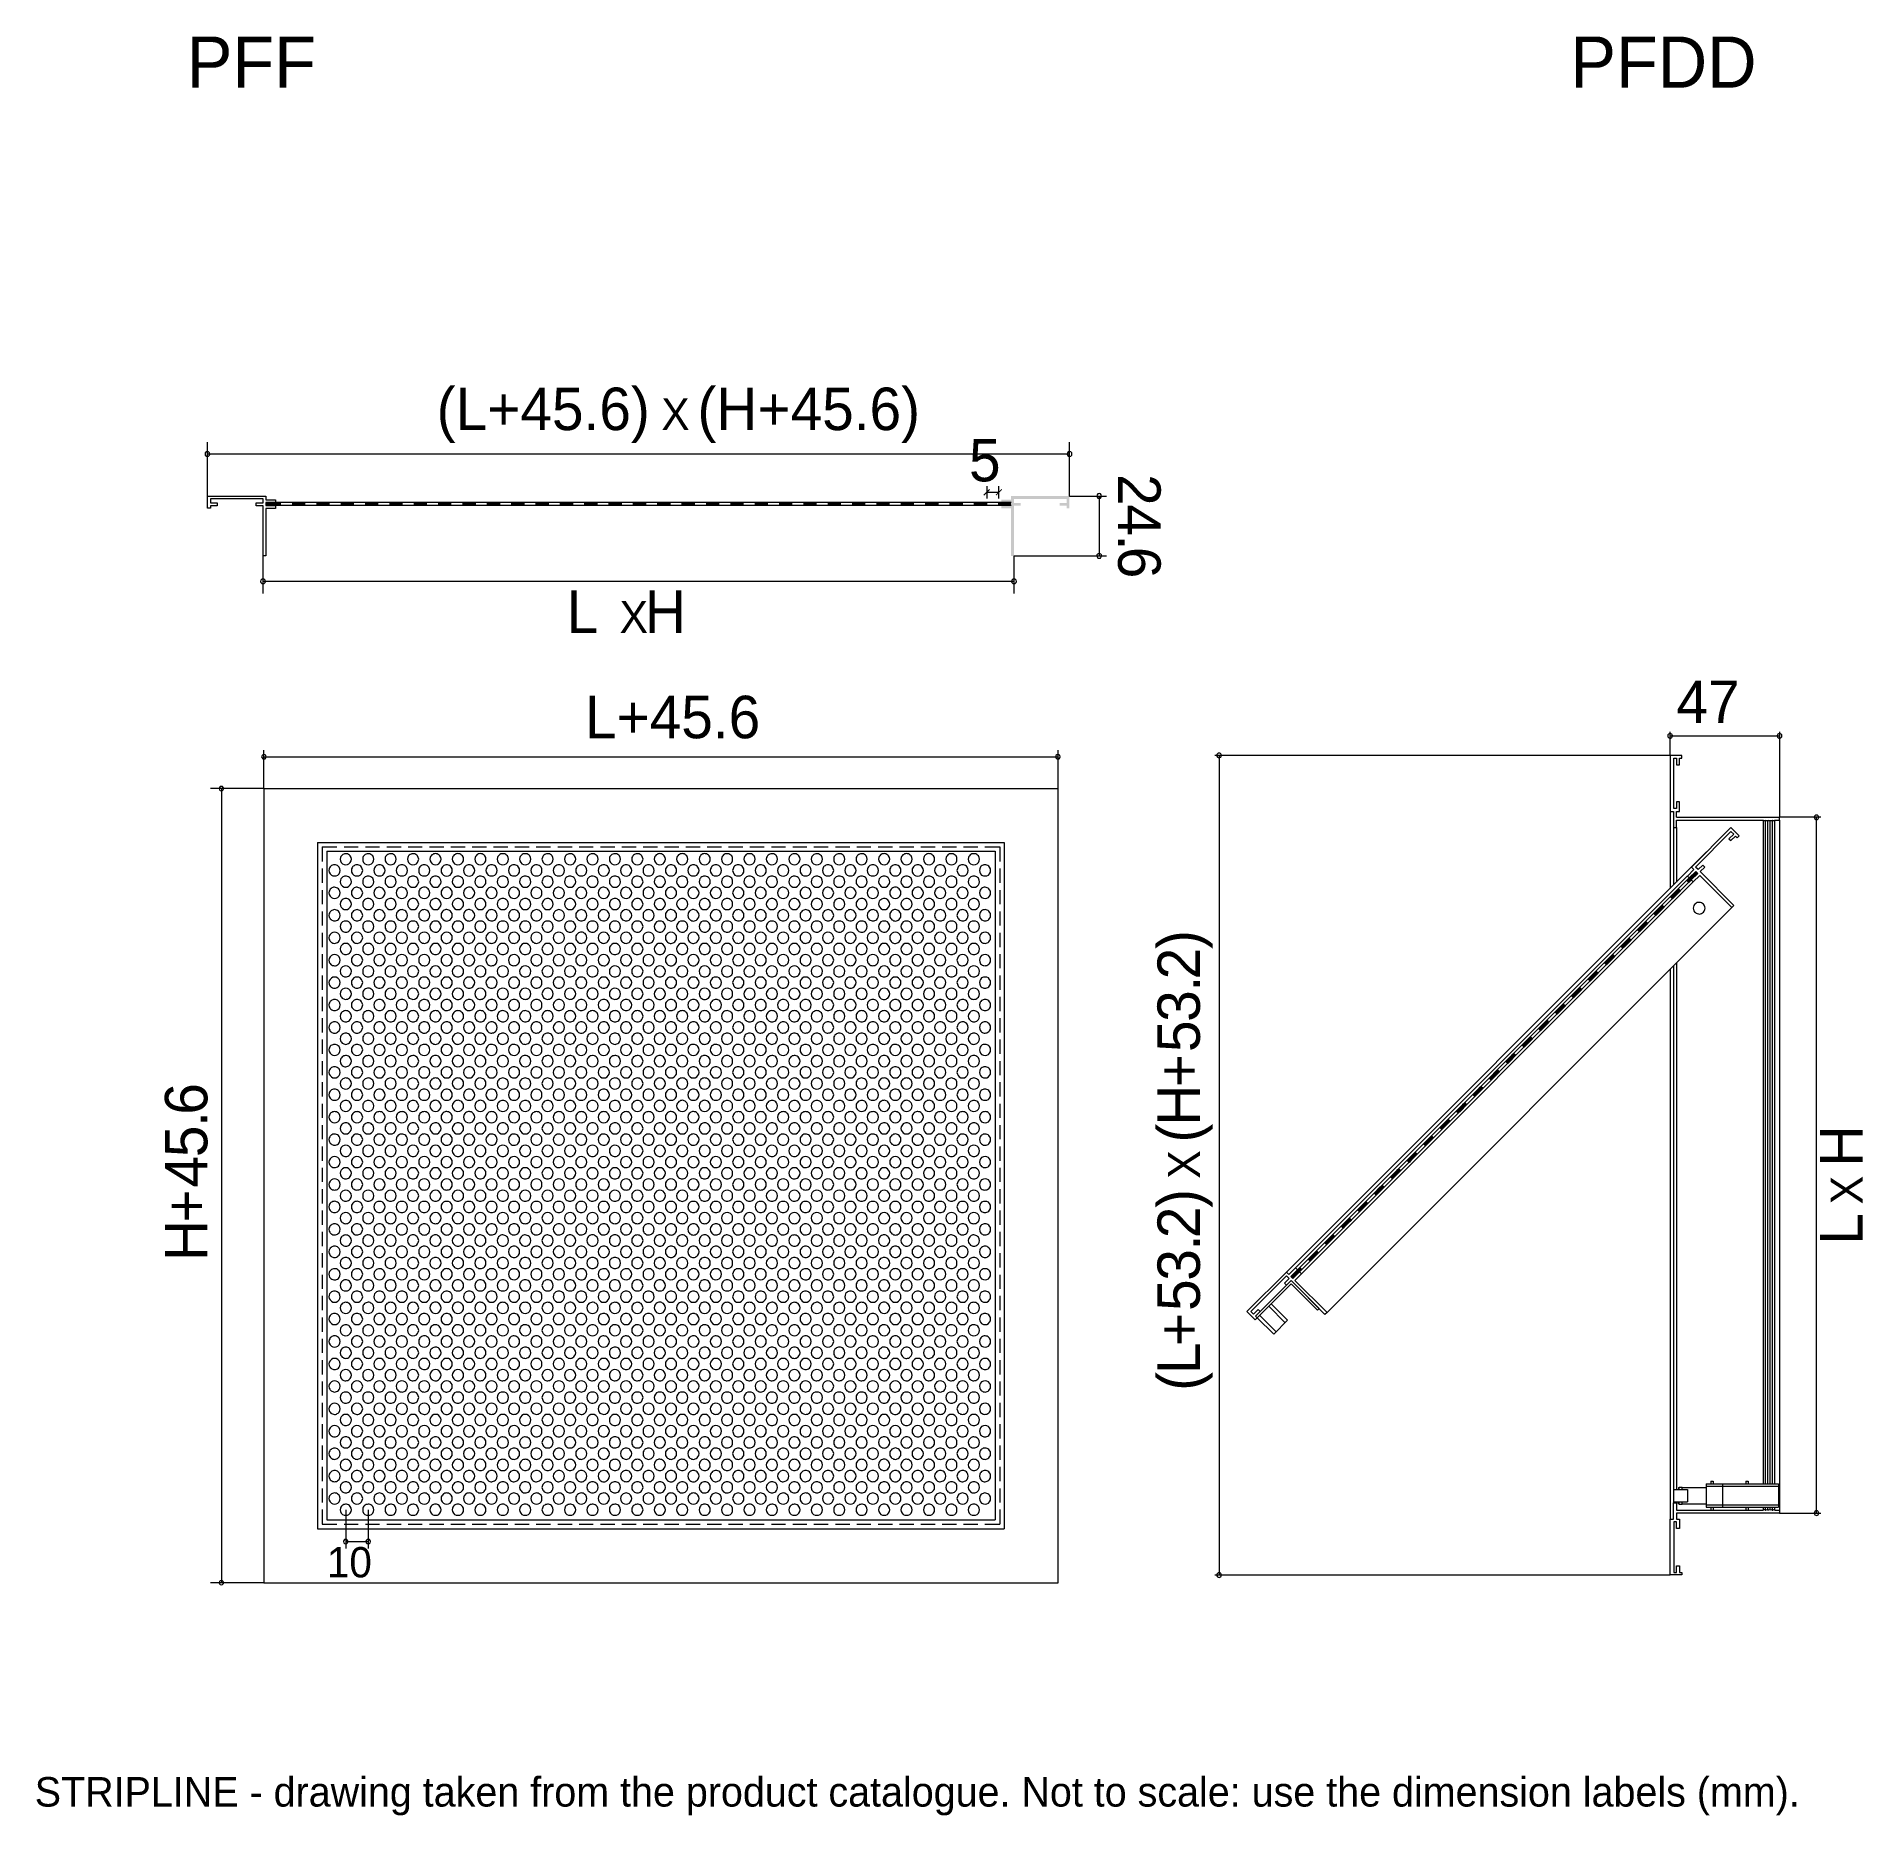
# Model space of a CAD drawing. Extents: x 0 to 248, y -13 to 228.
import ezdxf

# ---------------------------------------------------------------- set-up
doc = ezdxf.new("R2010")
doc.units = 0
for name, color, linetype in [('FILL', 8, 'Continuous'), ('GEOMETRY', 7, 'Continuous'), ('NOTE', 1, 'Continuous'), ('TEXT', 7, 'Continuous')]:
    doc.layers.add(name, color=color, linetype=linetype)

msp = doc.modelspace()

# ---------------------------------------------------------------- texts
at = {"layer": 'NOTE'}
msp.add_text('STRIPLINE - drawing taken from the product catalogue. Not to scale: use the dimension labels (mm).', height=4, dxfattribs=at).set_placement((0, -12))
at = {"layer": 'TEXT'}
for s, height, p in [('PFF                                                                  PFDD', 6.9362, (20.62, 221.06)), ('(L+45.6)', 5.76, (54.5, 174.63)), ('X', 4.32, (84.95, 174.63)), ('(H+45.6)', 5.76, (89.86, 174.63)), ('5', 5.76, (126.68, 167.68)), ('L', 5.76, (72.13, 147.13)), ('X', 4.32, (79.3, 147.13)), ('H', 5.76, (82.73, 147.13)), ('L+45.6', 5.76, (74.6, 132.85)), ('47', 5.76, (222.6, 134.92)), ('10', 4.104, (39.61, 19.08))]:
    msp.add_text(s, height=height, dxfattribs=at).set_placement(p)
for s, height, rotation, p in [('2', 5.76, 270, (146.9, 168.67)), ('4', 5.76, 270, (146.9, 164.57)), ('.', 5.76, 270, (146.9, 160.46)), ('6', 5.76, 270, (146.9, 158.81)), (')', 5.76, 90, (157.99, 104.27)), ('2', 5.76, 90, (157.99, 100.16)), ('.', 5.76, 90, (157.99, 98.51)), ('3', 5.76, 90, (157.99, 94.4)), ('5', 5.76, 90, (157.99, 90.3)), ('+', 5.76, 90, (157.99, 85.53)), ('6', 5.76, 90, (23.41, 81.81)), ('H', 5.76, 90, (157.99, 80.31)), ('5', 5.76, 90, (23.41, 76.05)), ('.', 5.76, 90, (23.41, 80.15)), ('(', 5.76, 90, (157.99, 78.04)), ('H', 5.76, 90, (247.83, 74.78)), ('X', 4.32, 90, (157.99, 73.13)), ('4', 5.76, 90, (23.41, 71.94)), ('X', 4.32, 90, (247.83, 69.66)), ('+', 5.76, 90, (23.41, 67.18)), (')', 5.76, 90, (157.99, 69.17)), ('H', 5.76, 90, (23.41, 61.96)), ('2', 5.76, 90, (157.99, 65.06)), ('L', 5.76, 90, (247.83, 64.19)), ('.', 5.76, 90, (157.99, 63.41)), ('3', 5.76, 90, (157.99, 59.3)), ('5', 5.76, 90, (157.99, 55.2)), ('+', 5.76, 90, (157.99, 50.43)), ('L', 5.76, 90, (157.99, 46.65)), ('(', 5.76, 90, (157.99, 44.38))]:
    msp.add_text(s, height=height, rotation=rotation, dxfattribs=at).set_placement(p)

# ---------------------------------------------------------------- hatches: boundary and pattern name
at = {"layer": 'FILL'}
for points in [[(128.64, 165.86), (128.73, 165.75), (129.43, 166.64)], [(128.73, 165.75), (129.54, 166.56), (129.43, 166.64)], [(130.29, 165.86), (130.38, 165.75), (131.08, 166.64)], [(130.38, 165.75), (131.19, 166.56), (131.08, 166.64)], [(31.35, 164.8), (31.35, 164.4), (33.33, 164.8)], [(31.35, 164.41), (33.33, 164.41), (33.33, 164.8)], [(34.98, 164.8), (34.98, 164.4), (36.63, 164.8)], [(34.98, 164.41), (36.63, 164.41), (36.63, 164.8)], [(38.28, 164.8), (38.28, 164.4), (39.93, 164.8)], [(38.28, 164.41), (39.93, 164.41), (39.93, 164.8)], [(41.58, 164.8), (41.58, 164.4), (43.23, 164.8)], [(41.58, 164.41), (43.23, 164.41), (43.23, 164.8)], [(44.88, 164.8), (44.88, 164.4), (46.53, 164.8)], [(44.88, 164.41), (46.53, 164.41), (46.53, 164.8)], [(48.18, 164.8), (48.18, 164.4), (49.83, 164.8)], [(48.18, 164.41), (49.83, 164.41), (49.83, 164.8)], [(51.48, 164.8), (51.48, 164.4), (53.13, 164.8)], [(51.48, 164.41), (53.13, 164.41), (53.13, 164.8)], [(54.78, 164.8), (54.78, 164.4), (56.43, 164.8)], [(54.78, 164.41), (56.43, 164.41), (56.43, 164.8)], [(58.1, 164.8), (58.1, 164.4), (59.75, 164.8)], [(58.1, 164.41), (59.75, 164.41), (59.75, 164.8)], [(61.4, 164.8), (61.4, 164.4), (63.05, 164.8)], [(61.4, 164.41), (63.05, 164.41), (63.05, 164.8)], [(64.7, 164.8), (64.7, 164.4), (66.35, 164.8)], [(64.7, 164.41), (66.35, 164.41), (66.35, 164.8)], [(68, 164.8), (68, 164.4), (69.65, 164.8)], [(68, 164.41), (69.65, 164.41), (69.65, 164.8)], [(71.3, 164.8), (71.3, 164.4), (72.95, 164.8)], [(71.3, 164.41), (72.95, 164.41), (72.95, 164.8)], [(74.6, 164.8), (74.6, 164.4), (76.25, 164.8)], [(74.6, 164.41), (76.25, 164.41), (76.25, 164.8)], [(77.9, 164.8), (77.9, 164.4), (79.55, 164.8)], [(77.9, 164.41), (79.55, 164.41), (79.55, 164.8)], [(81.2, 164.8), (81.2, 164.4), (82.85, 164.8)], [(81.2, 164.41), (82.85, 164.41), (82.85, 164.8)], [(84.5, 164.8), (84.5, 164.4), (86.15, 164.8)], [(84.5, 164.41), (86.15, 164.41), (86.15, 164.8)], [(87.8, 164.8), (87.8, 164.4), (89.47, 164.8)], [(87.8, 164.41), (89.47, 164.41), (89.47, 164.8)], [(91.12, 164.8), (91.12, 164.4), (92.77, 164.8)], [(91.12, 164.41), (92.77, 164.41), (92.77, 164.8)], [(94.42, 164.8), (94.42, 164.4), (96.07, 164.8)], [(94.42, 164.41), (96.07, 164.41), (96.07, 164.8)], [(97.72, 164.8), (97.72, 164.4), (99.37, 164.8)], [(97.72, 164.41), (99.37, 164.41), (99.37, 164.8)], [(101.02, 164.8), (101.02, 164.4), (102.67, 164.8)], [(101.02, 164.41), (102.67, 164.41), (102.67, 164.8)], [(104.32, 164.8), (104.32, 164.4), (105.97, 164.8)], [(104.32, 164.41), (105.97, 164.41), (105.97, 164.8)], [(107.62, 164.8), (107.62, 164.4), (109.27, 164.8)], [(107.62, 164.41), (109.27, 164.41), (109.27, 164.8)], [(110.92, 164.8), (110.92, 164.4), (112.57, 164.8)], [(110.92, 164.41), (112.57, 164.41), (112.57, 164.8)], [(114.22, 164.8), (114.22, 164.4), (115.87, 164.8)], [(114.22, 164.41), (115.87, 164.41), (115.87, 164.8)], [(117.51, 164.8), (117.51, 164.4), (119.17, 164.8)], [(117.51, 164.41), (119.17, 164.41), (119.17, 164.8)], [(120.81, 164.8), (120.81, 164.4), (122.49, 164.8)], [(120.81, 164.41), (122.49, 164.41), (122.49, 164.8)], [(124.14, 164.8), (124.14, 164.4), (125.79, 164.8)], [(124.14, 164.41), (125.79, 164.41), (125.79, 164.8)], [(127.44, 164.8), (127.44, 164.4), (129.09, 164.8)], [(127.44, 164.41), (129.09, 164.41), (129.09, 164.8)], [(130.74, 164.8), (130.74, 164.4), (132.39, 164.8)], [(130.74, 164.41), (132.39, 164.41), (132.39, 164.8)], [(132.78, 157.58), (132.78, 164.38), (133.7, 164.38), (133.7, 164.77), (132.78, 164.77), (132.78, 165.3), (139.91, 165.3), (139.91, 164.77), (138.99, 164.77), (138.99, 164.38), (139.91, 164.38), (139.91, 164.04), (140.3, 164.04), (140.3, 165.69), (132.39, 165.69), (132.39, 165.19), (131.08, 165.19), (131.08, 164.8), (132.39, 164.8), (132.39, 164.41), (131.08, 164.41), (131.08, 164.01), (132.39, 164.01), (132.39, 157.58)], [(224.07, 113.64), (224.61, 113.64), (224.34, 113.91)], [(224.34, 113.91), (224.88, 113.91), (224.98, 114.52)], [(224.34, 113.91), (224.61, 113.64), (224.88, 113.91)], [(224.98, 114.52), (224.88, 113.91), (225.51, 114.52)], [(224.98, 114.52), (225.51, 114.52), (225.24, 114.79)], [(221.79, 111.33), (222.32, 111.33), (222.62, 112.18)], [(222.62, 112.18), (222.32, 111.33), (223.17, 112.18)], [(222.62, 112.18), (223.17, 112.18), (222.89, 112.45)], [(224.01, 113.57), (224.54, 113.57), (224.07, 113.64)], [(224.01, 113.57), (224.27, 113.3), (224.54, 113.57)], [(224.07, 113.64), (224.54, 113.57), (224.61, 113.64)], [(219.55, 109.09), (220.08, 109.09), (220.4, 109.95)], [(219.55, 109.09), (219.81, 108.83), (220.08, 109.09)], [(220.4, 109.95), (220.08, 109.1), (220.93, 109.95)], [(220.4, 109.95), (220.93, 109.95), (220.67, 110.21)], [(221.79, 111.33), (222.05, 111.06), (222.32, 111.33)], [(217.31, 106.87), (217.86, 106.87), (218.16, 107.72)], [(217.31, 106.87), (217.58, 106.6), (217.86, 106.87)], [(218.16, 107.72), (217.86, 106.87), (218.7, 107.72)], [(218.16, 107.72), (218.7, 107.72), (218.43, 107.99)], [(215.09, 104.63), (215.62, 104.63), (215.94, 105.48)], [(215.09, 104.63), (215.35, 104.37), (215.62, 104.63)], [(215.94, 105.48), (215.62, 104.63), (216.47, 105.48)], [(215.94, 105.48), (216.47, 105.48), (216.21, 105.75)], [(212.85, 102.41), (213.38, 102.41), (213.7, 103.25)], [(212.85, 102.41), (213.12, 102.13), (213.38, 102.41)], [(213.7, 103.25), (213.38, 102.41), (214.24, 103.25)], [(213.7, 103.25), (214.24, 103.25), (213.97, 103.51)], [(209.24, 98.79), (209.77, 98.79), (209.51, 99.05)], [(210.63, 100.17), (211.16, 100.17), (211.46, 101.02)], [(210.63, 100.17), (210.89, 99.91), (211.16, 100.17)], [(211.46, 101.02), (211.16, 100.17), (212, 101.02)], [(211.46, 101.02), (212, 101.02), (211.73, 101.29)], [(207, 96.55), (207.54, 96.55), (207.27, 96.81)], [(208.39, 97.93), (208.92, 97.93), (209.24, 98.79)], [(208.39, 97.93), (208.66, 97.67), (208.92, 97.93)], [(209.24, 98.79), (208.92, 97.93), (209.77, 98.79)], [(203.93, 93.47), (204.46, 93.47), (204.78, 94.32)], [(204.78, 94.32), (204.46, 93.47), (205.31, 94.32)], [(204.78, 94.32), (205.31, 94.32), (205.05, 94.59)], [(206.15, 95.71), (206.68, 95.71), (207, 96.55)], [(206.15, 95.71), (206.42, 95.45), (206.68, 95.71)], [(207, 96.55), (206.68, 95.71), (207.54, 96.55)], [(201.69, 91.23), (202.22, 91.23), (202.54, 92.09)], [(202.54, 92.09), (202.22, 91.23), (203.07, 92.09)], [(202.54, 92.09), (203.08, 92.09), (202.81, 92.35)], [(203.93, 93.47), (204.19, 93.2), (204.46, 93.47)], [(199.47, 89.01), (200, 89.01), (200.3, 89.86)], [(200.3, 89.86), (200, 89.01), (200.84, 89.86)], [(200.3, 89.86), (200.84, 89.86), (200.57, 90.13)], [(201.69, 91.23), (201.96, 90.97), (202.22, 91.23)], [(197.23, 86.77), (197.76, 86.77), (198.08, 87.63)], [(197.23, 86.77), (197.49, 86.51), (197.76, 86.77)], [(198.08, 87.63), (197.76, 86.77), (198.61, 87.63)], [(198.08, 87.63), (198.61, 87.63), (198.35, 87.89)], [(199.47, 89.01), (199.73, 88.75), (200, 89.01)], [(194.99, 84.55), (195.52, 84.55), (195.84, 85.39)], [(194.99, 84.55), (195.26, 84.27), (195.52, 84.55)], [(195.84, 85.39), (195.52, 84.55), (196.37, 85.39)], [(195.84, 85.39), (196.38, 85.39), (196.11, 85.65)], [(192.77, 82.31), (193.3, 82.31), (193.6, 83.16)], [(192.77, 82.31), (193.03, 82.05), (193.3, 82.31)], [(193.6, 83.16), (193.3, 82.31), (194.15, 83.16)], [(193.6, 83.16), (194.15, 83.16), (193.89, 83.43)], [(190.53, 80.07), (191.06, 80.07), (191.38, 80.93)], [(190.53, 80.07), (190.8, 79.81), (191.06, 80.07)], [(191.38, 80.93), (191.06, 80.07), (191.92, 80.93)], [(191.38, 80.93), (191.92, 80.93), (191.65, 81.19)], [(188.29, 77.85), (188.84, 77.85), (189.14, 78.69)], [(188.29, 77.85), (188.57, 77.59), (188.84, 77.85)], [(189.14, 78.69), (188.84, 77.85), (189.68, 78.69)], [(189.14, 78.69), (189.68, 78.69), (189.41, 78.96)], [(184.68, 74.23), (185.22, 74.23), (184.95, 74.49)], [(186.07, 75.61), (186.6, 75.61), (186.92, 76.47)], [(186.07, 75.61), (186.33, 75.35), (186.6, 75.61)], [(186.92, 76.47), (186.6, 75.61), (187.45, 76.47)], [(186.92, 76.47), (187.45, 76.47), (187.18, 76.73)], [(181.61, 71.15), (182.14, 71.15), (182.44, 72)], [(182.44, 72), (182.14, 71.15), (182.98, 72)], [(182.44, 72), (182.98, 72), (182.71, 72.27)], [(183.83, 73.37), (184.36, 73.37), (184.68, 74.23)], [(183.83, 73.38), (184.1, 73.11), (184.36, 73.38)], [(184.68, 74.23), (184.36, 73.38), (185.22, 74.23)], [(179.37, 68.91), (179.9, 68.91), (180.22, 69.77)], [(180.22, 69.77), (179.9, 68.91), (180.75, 69.77)], [(180.22, 69.77), (180.75, 69.77), (180.49, 70.03)], [(181.61, 71.15), (181.87, 70.88), (182.14, 71.15)], [(177.13, 66.69), (177.66, 66.69), (177.98, 67.53)], [(177.98, 67.53), (177.66, 66.69), (178.51, 67.53)], [(177.98, 67.53), (178.52, 67.53), (178.25, 67.79)], [(179.37, 68.91), (179.64, 68.65), (179.9, 68.91)], [(174.91, 64.45), (175.44, 64.45), (175.76, 65.31)], [(174.91, 64.45), (175.17, 64.19), (175.44, 64.45)], [(175.76, 65.31), (175.44, 64.45), (176.29, 65.31)], [(175.76, 65.31), (176.29, 65.31), (176.03, 65.57)], [(177.13, 66.69), (177.4, 66.41), (177.66, 66.69)], [(172.67, 62.21), (173.2, 62.21), (173.52, 63.07)], [(172.67, 62.21), (172.94, 61.95), (173.2, 62.21)], [(173.52, 63.07), (173.2, 62.21), (174.06, 63.07)], [(173.52, 63.07), (174.06, 63.07), (173.79, 63.33)], [(170.33, 59.88), (170.87, 59.88), (170.95, 60.49)], [(170.33, 59.88), (170.6, 59.61), (170.87, 59.88)], [(170.95, 60.49), (170.86, 59.88), (171.48, 60.49)], [(170.95, 60.49), (171.48, 60.49), (171.21, 60.76)], [(171.21, 60.76), (171.75, 60.76), (171.28, 60.83)], [(171.21, 60.76), (171.48, 60.49), (171.75, 60.76)], [(171.28, 60.83), (171.82, 60.83), (171.55, 61.1)], [(171.28, 60.83), (171.75, 60.76), (171.82, 60.83)]]:
    msp.add_hatch(color=7, dxfattribs=at).paths.add_polyline_path(points)

# ---------------------------------------------------------------- linework, layer by layer
at = {"layer": 'GEOMETRY', "lineweight": 13}
for points in [[(23.41, 171.06), (23.58, 171.09), (23.71, 171.23), (23.74, 171.39), (23.71, 171.56), (23.58, 171.67), (23.41, 171.73), (23.27, 171.67), (23.13, 171.56), (23.1, 171.39), (23.13, 171.23), (23.27, 171.09), (23.41, 171.06)], [(140.3, 171.06), (140.47, 171.09), (140.61, 171.23), (140.64, 171.39), (140.61, 171.56), (140.47, 171.67), (140.3, 171.73), (140.13, 171.67), (140.02, 171.56), (139.97, 171.39), (140.02, 171.23), (140.13, 171.09), (140.3, 171.06)], [(144.33, 165.36), (144.49, 165.41), (144.61, 165.52), (144.66, 165.69), (144.61, 165.86), (144.49, 165.97), (144.33, 166.03), (144.16, 165.97), (144.05, 165.86), (143.99, 165.69), (144.05, 165.52), (144.16, 165.41), (144.33, 165.36)], [(30.96, 157.58), (30.96, 164.38), (30.03, 164.38), (30.03, 164.77), (30.96, 164.77), (30.96, 165.3), (23.83, 165.3), (23.83, 164.77), (24.75, 164.77), (24.75, 164.38), (23.83, 164.38), (23.83, 164.04), (23.41, 164.04), (23.41, 165.69), (31.35, 165.69), (31.35, 165.19), (32.66, 165.19), (32.66, 164.8), (31.35, 164.8), (31.35, 164.41), (32.66, 164.41), (32.66, 164.01), (31.35, 164.01), (31.35, 157.58), (30.96, 157.58)], [(144.33, 157.25), (144.49, 157.28), (144.62, 157.46), (144.66, 157.61), (144.64, 157.73), (144.56, 157.82), (144.45, 157.87), (144.33, 157.89), (144.2, 157.87), (144.1, 157.82), (144.02, 157.74), (143.99, 157.62), (144.04, 157.46), (144.16, 157.28), (144.33, 157.25)], [(30.96, 153.81), (31.12, 153.83), (31.24, 153.98), (31.29, 154.12), (31.24, 154.28), (31.12, 154.42), (30.96, 154.45), (30.79, 154.42), (30.68, 154.28), (30.62, 154.12), (30.68, 153.98), (30.79, 153.83), (30.96, 153.81)], [(132.78, 153.81), (132.95, 153.83), (133.06, 153.98), (133.12, 154.12), (133.06, 154.28), (132.95, 154.42), (132.78, 154.45), (132.61, 154.42), (132.5, 154.28), (132.45, 154.12), (132.5, 153.98), (132.61, 153.83), (132.78, 153.81)], [(222.05, 133.17), (222.04, 133.3), (221.97, 133.4), (221.85, 133.47), (221.74, 133.49), (221.62, 133.47), (221.52, 133.4), (221.45, 133.3), (221.42, 133.17), (221.45, 133.05), (221.48, 133), (221.52, 132.96), (221.56, 132.92), (221.6, 132.89), (221.64, 132.87), (221.68, 132.86), (221.73, 132.85), (221.77, 132.86), (221.82, 132.87), (221.87, 132.89), (221.92, 132.92), (221.97, 132.95), (222.04, 133.05), (222.05, 133.17)], [(236.89, 133.17), (236.87, 133.3), (236.81, 133.4), (236.69, 133.47), (236.57, 133.49), (236.45, 133.47), (236.35, 133.4), (236.29, 133.3), (236.25, 133.17), (236.29, 133.05), (236.32, 133), (236.35, 132.96), (236.39, 132.92), (236.43, 132.89), (236.47, 132.87), (236.52, 132.86), (236.56, 132.85), (236.61, 132.86), (236.66, 132.87), (236.71, 132.89), (236.76, 132.92), (236.81, 132.95), (236.87, 133.05), (236.89, 133.17)], [(31.38, 130.35), (31.33, 130.5), (31.23, 130.6), (31.07, 130.63), (30.92, 130.6), (30.82, 130.5), (30.77, 130.35), (30.82, 130.19), (30.92, 130.06), (31.07, 130.04), (31.23, 130.06), (31.33, 130.19), (31.38, 130.35)], [(139.03, 130.35), (139, 130.5), (138.9, 130.6), (138.75, 130.63), (138.59, 130.6), (138.46, 130.5), (138.44, 130.35), (138.46, 130.19), (138.59, 130.06), (138.75, 130.04), (138.9, 130.06), (139, 130.19), (139.03, 130.35)], [(160.91, 130.53), (160.89, 130.65), (160.81, 130.75), (160.76, 130.78), (160.71, 130.81), (160.67, 130.83), (160.62, 130.84), (160.57, 130.84), (160.53, 130.84), (160.48, 130.82), (160.44, 130.8), (160.4, 130.77), (160.37, 130.74), (160.33, 130.69), (160.3, 130.65), (160.27, 130.53), (160.3, 130.41), (160.37, 130.3), (160.47, 130.23), (160.59, 130.21), (160.71, 130.23), (160.81, 130.3), (160.89, 130.41), (160.91, 130.53)], [(25.62, 126.02), (25.56, 126.17), (25.46, 126.3), (25.31, 126.33), (25.15, 126.3), (25.05, 126.17), (25, 126.02), (25.05, 125.87), (25.15, 125.76), (25.31, 125.71), (25.46, 125.76), (25.56, 125.87), (25.62, 126.02)], [(241.92, 122.13), (241.88, 122.24), (241.82, 122.34), (241.72, 122.43), (241.6, 122.44), (241.48, 122.43), (241.37, 122.34), (241.3, 122.24), (241.28, 122.13), (241.3, 122.01), (241.37, 121.91), (241.48, 121.84), (241.6, 121.81), (241.72, 121.84), (241.82, 121.91), (241.88, 122.01), (241.92, 122.13)], [(230.39, 110.18), (225.8, 114.77), (226.43, 115.39), (226.16, 115.66), (225.53, 115.04), (225.18, 115.39), (229.99, 120.22), (230.36, 119.85), (229.72, 119.23), (229.99, 118.97), (230.62, 119.58), (230.84, 119.37), (231.11, 119.64), (229.99, 120.75), (224.64, 115.39), (224.98, 115.06), (224.08, 114.17), (224.34, 113.91), (225.24, 114.79), (225.51, 114.52), (224.61, 113.64), (224.88, 113.37), (225.78, 114.26), (230.12, 109.91), (230.39, 110.18)], [(42.95, 116.44), (42.89, 116.67), (42.79, 116.91), (42.68, 117.02), (42.55, 117.1), (42.42, 117.16), (42.29, 117.19), (42.15, 117.2), (42.02, 117.19), (41.89, 117.15), (41.78, 117.09), (41.67, 117.02), (41.58, 116.92), (41.5, 116.8), (41.45, 116.67), (41.43, 116.44), (41.45, 116.21), (41.56, 116), (41.74, 115.82), (41.94, 115.72), (42.17, 115.69), (42.41, 115.72), (42.61, 115.82), (42.79, 116), (42.89, 116.21), (42.95, 116.44)], [(45.99, 116.44), (45.93, 116.67), (45.83, 116.91), (45.72, 117.02), (45.59, 117.1), (45.46, 117.16), (45.33, 117.19), (45.19, 117.2), (45.06, 117.19), (44.93, 117.15), (44.82, 117.09), (44.71, 117.02), (44.62, 116.92), (44.54, 116.8), (44.49, 116.67), (44.47, 116.44), (44.49, 116.21), (44.59, 116), (44.77, 115.82), (44.98, 115.72), (45.21, 115.69), (45.44, 115.72), (45.65, 115.82), (45.83, 116), (45.93, 116.21), (45.99, 116.44)], [(49.03, 116.44), (48.97, 116.67), (48.87, 116.91), (48.77, 117.02), (48.65, 117.1), (48.52, 117.16), (48.39, 117.19), (48.25, 117.2), (48.11, 117.19), (47.98, 117.15), (47.86, 117.09), (47.75, 117.02), (47.65, 116.92), (47.58, 116.81), (47.53, 116.67), (47.5, 116.44), (47.53, 116.21), (47.63, 116), (47.81, 115.82), (48.02, 115.72), (48.25, 115.69), (48.48, 115.72), (48.72, 115.82), (48.87, 116), (48.97, 116.21), (49.03, 116.44)], [(52.06, 116.44), (52.01, 116.67), (51.91, 116.91), (51.81, 117.02), (51.69, 117.1), (51.56, 117.16), (51.43, 117.19), (51.29, 117.2), (51.15, 117.19), (51.02, 117.15), (50.9, 117.1), (50.79, 117.02), (50.69, 116.92), (50.62, 116.81), (50.57, 116.67), (50.54, 116.44), (50.57, 116.21), (50.67, 116), (50.85, 115.82), (51.06, 115.72), (51.29, 115.69), (51.52, 115.72), (51.75, 115.82), (51.91, 116), (52.01, 116.21), (52.06, 116.44)], [(55.1, 116.44), (55.08, 116.67), (54.95, 116.91), (54.84, 117.02), (54.72, 117.1), (54.6, 117.16), (54.47, 117.2), (54.34, 117.21), (54.21, 117.2), (54.08, 117.16), (53.96, 117.11), (53.85, 117.03), (53.76, 116.93), (53.67, 116.81), (53.61, 116.67), (53.58, 116.44), (53.61, 116.21), (53.74, 116), (53.89, 115.82), (54.1, 115.72), (54.33, 115.69), (54.59, 115.72), (54.79, 115.82), (54.95, 116), (55.08, 116.21), (55.1, 116.44)], [(58.14, 116.44), (58.12, 116.67), (57.99, 116.91), (57.88, 117.02), (57.76, 117.1), (57.64, 117.16), (57.51, 117.2), (57.38, 117.21), (57.25, 117.2), (57.12, 117.16), (57, 117.1), (56.89, 117.03), (56.79, 116.93), (56.71, 116.81), (56.65, 116.67), (56.62, 116.44), (56.65, 116.21), (56.78, 116), (56.93, 115.82), (57.14, 115.72), (57.39, 115.69), (57.63, 115.72), (57.83, 115.82), (57.99, 116), (58.12, 116.21), (58.14, 116.44)], [(61.18, 116.44), (61.16, 116.67), (61.05, 116.91), (60.94, 117.01), (60.81, 117.1), (60.69, 117.16), (60.55, 117.19), (60.42, 117.21), (60.28, 117.2), (60.16, 117.16), (60.04, 117.11), (59.93, 117.03), (59.84, 116.93), (59.77, 116.81), (59.71, 116.67), (59.66, 116.44), (59.71, 116.21), (59.82, 116), (59.97, 115.82), (60.18, 115.72), (60.43, 115.69), (60.66, 115.72), (60.87, 115.82), (61.05, 116), (61.16, 116.21), (61.18, 116.44)], [(64.22, 116.44), (64.19, 116.67), (64.09, 116.91), (63.98, 117.01), (63.86, 117.1), (63.73, 117.16), (63.59, 117.19), (63.46, 117.2), (63.32, 117.19), (63.19, 117.16), (63.07, 117.1), (62.97, 117.02), (62.87, 116.93), (62.8, 116.81), (62.75, 116.67), (62.7, 116.44), (62.75, 116.21), (62.85, 116), (63.01, 115.82), (63.24, 115.72), (63.47, 115.69), (63.7, 115.72), (63.91, 115.82), (64.09, 116), (64.19, 116.21), (64.22, 116.44)], [(67.26, 116.44), (67.23, 116.67), (67.13, 116.91), (67.02, 117.01), (66.9, 117.1), (66.77, 117.16), (66.63, 117.19), (66.49, 117.2), (66.36, 117.19), (66.23, 117.16), (66.11, 117.1), (66.01, 117.02), (65.91, 116.93), (65.84, 116.81), (65.79, 116.67), (65.74, 116.44), (65.79, 116.21), (65.89, 116), (66.05, 115.82), (66.28, 115.72), (66.51, 115.69), (66.74, 115.72), (66.95, 115.82), (67.13, 116), (67.23, 116.21), (67.26, 116.44)], [(70.3, 116.44), (70.27, 116.67), (70.17, 116.91), (70.05, 117.02), (69.93, 117.1), (69.8, 117.16), (69.66, 117.19), (69.53, 117.2), (69.4, 117.19), (69.27, 117.15), (69.15, 117.09), (69.05, 117.02), (68.95, 116.92), (68.88, 116.8), (68.83, 116.67), (68.78, 116.44), (68.83, 116.21), (68.93, 116), (69.11, 115.82), (69.32, 115.72), (69.55, 115.69), (69.78, 115.72), (69.99, 115.82), (70.17, 116), (70.27, 116.21), (70.3, 116.44)], [(73.36, 116.44), (73.31, 116.67), (73.21, 116.91), (73.09, 117.02), (72.97, 117.1), (72.84, 117.16), (72.7, 117.19), (72.57, 117.2), (72.43, 117.19), (72.31, 117.15), (72.19, 117.09), (72.08, 117.02), (71.99, 116.92), (71.92, 116.8), (71.87, 116.67), (71.82, 116.44), (71.87, 116.21), (71.97, 116), (72.15, 115.82), (72.36, 115.72), (72.59, 115.69), (72.82, 115.72), (73.03, 115.82), (73.21, 116), (73.31, 116.21), (73.36, 116.44)], [(76.4, 116.44), (76.35, 116.67), (76.25, 116.91), (76.13, 117.02), (76.01, 117.1), (75.88, 117.16), (75.74, 117.19), (75.61, 117.2), (75.47, 117.19), (75.35, 117.15), (75.23, 117.09), (75.12, 117.02), (75.03, 116.92), (74.96, 116.8), (74.91, 116.67), (74.88, 116.44), (74.91, 116.21), (75.01, 116), (75.19, 115.82), (75.4, 115.72), (75.63, 115.69), (75.86, 115.72), (76.07, 115.82), (76.25, 116), (76.35, 116.21), (76.4, 116.44)], [(79.44, 116.44), (79.39, 116.67), (79.28, 116.91), (79.18, 117.02), (79.06, 117.1), (78.94, 117.16), (78.8, 117.19), (78.66, 117.2), (78.53, 117.19), (78.39, 117.15), (78.27, 117.1), (78.16, 117.02), (78.07, 116.92), (77.99, 116.81), (77.95, 116.67), (77.92, 116.44), (77.95, 116.21), (78.05, 116), (78.23, 115.82), (78.43, 115.72), (78.67, 115.69), (78.9, 115.72), (79.13, 115.82), (79.28, 116), (79.39, 116.21), (79.44, 116.44)], [(82.48, 116.44), (82.43, 116.67), (82.32, 116.91), (82.22, 117.02), (82.1, 117.1), (81.97, 117.16), (81.84, 117.19), (81.7, 117.2), (81.57, 117.19), (81.43, 117.15), (81.31, 117.09), (81.2, 117.02), (81.11, 116.92), (81.03, 116.81), (80.98, 116.67), (80.96, 116.44), (80.98, 116.21), (81.09, 116), (81.27, 115.82), (81.47, 115.72), (81.71, 115.69), (81.94, 115.72), (82.17, 115.82), (82.32, 116), (82.43, 116.21), (82.48, 116.44)], [(85.52, 116.44), (85.46, 116.67), (85.36, 116.91), (85.26, 117.02), (85.14, 117.1), (85.01, 117.16), (84.88, 117.2), (84.75, 117.21), (84.62, 117.2), (84.5, 117.16), (84.38, 117.1), (84.27, 117.03), (84.17, 116.93), (84.09, 116.81), (84.02, 116.67), (84, 116.44), (84.02, 116.21), (84.15, 116), (84.31, 115.82), (84.51, 115.72), (84.74, 115.69), (85, 115.72), (85.21, 115.82), (85.36, 116), (85.46, 116.21), (85.52, 116.44)], [(88.56, 116.44), (88.53, 116.67), (88.4, 116.91), (88.3, 117.02), (88.18, 117.1), (88.05, 117.16), (87.92, 117.2), (87.79, 117.21), (87.66, 117.2), (87.54, 117.16), (87.42, 117.1), (87.31, 117.03), (87.21, 116.93), (87.13, 116.81), (87.06, 116.67), (87.04, 116.44), (87.06, 116.21), (87.19, 116), (87.34, 115.82), (87.55, 115.72), (87.81, 115.69), (88.04, 115.72), (88.25, 115.82), (88.4, 116), (88.53, 116.21), (88.56, 116.44)], [(91.59, 116.44), (91.57, 116.67), (91.44, 116.91), (91.34, 117.02), (91.22, 117.1), (91.1, 117.16), (90.97, 117.2), (90.83, 117.21), (90.7, 117.19), (90.57, 117.16), (90.45, 117.1), (90.34, 117.03), (90.25, 116.93), (90.18, 116.81), (90.13, 116.67), (90.07, 116.44), (90.13, 116.21), (90.23, 116), (90.38, 115.82), (90.59, 115.72), (90.85, 115.69), (91.08, 115.72), (91.28, 115.82), (91.44, 116), (91.57, 116.21), (91.59, 116.44)], [(94.63, 116.44), (94.61, 116.67), (94.5, 116.91), (94.39, 117.01), (94.27, 117.1), (94.14, 117.16), (94.01, 117.19), (93.87, 117.2), (93.74, 117.19), (93.61, 117.16), (93.49, 117.1), (93.38, 117.03), (93.29, 116.93), (93.22, 116.81), (93.16, 116.67), (93.11, 116.44), (93.16, 116.21), (93.27, 116), (93.42, 115.82), (93.65, 115.72), (93.89, 115.69), (94.12, 115.72), (94.32, 115.82), (94.5, 116), (94.61, 116.21), (94.63, 116.44)], [(97.67, 116.44), (97.65, 116.67), (97.54, 116.91), (97.43, 117.01), (97.31, 117.1), (97.18, 117.16), (97.04, 117.19), (96.91, 117.2), (96.77, 117.19), (96.65, 117.16), (96.53, 117.1), (96.42, 117.03), (96.33, 116.93), (96.25, 116.81), (96.2, 116.67), (96.15, 116.44), (96.2, 116.21), (96.31, 116), (96.46, 115.82), (96.69, 115.72), (96.92, 115.69), (97.16, 115.72), (97.36, 115.82), (97.54, 116), (97.65, 116.21), (97.67, 116.44)], [(100.71, 116.44), (100.68, 116.67), (100.58, 116.91), (100.47, 117.02), (100.34, 117.1), (100.21, 117.16), (100.08, 117.19), (99.94, 117.2), (99.81, 117.19), (99.68, 117.15), (99.57, 117.09), (99.46, 117.02), (99.37, 116.92), (99.3, 116.8), (99.24, 116.67), (99.19, 116.44), (99.24, 116.21), (99.35, 116), (99.53, 115.82), (99.73, 115.72), (99.96, 115.69), (100.19, 115.72), (100.4, 115.82), (100.58, 116), (100.68, 116.21), (100.71, 116.44)], [(103.78, 116.44), (103.72, 116.67), (103.62, 116.91), (103.51, 117.02), (103.38, 117.1), (103.25, 117.16), (103.12, 117.19), (102.98, 117.2), (102.85, 117.19), (102.72, 117.15), (102.6, 117.09), (102.5, 117.02), (102.41, 116.92), (102.33, 116.8), (102.28, 116.67), (102.23, 116.44), (102.28, 116.21), (102.38, 116), (102.57, 115.82), (102.77, 115.72), (103, 115.69), (103.24, 115.72), (103.44, 115.82), (103.62, 116), (103.72, 116.21), (103.78, 116.44)], [(106.81, 116.44), (106.76, 116.67), (106.66, 116.91), (106.54, 117.02), (106.42, 117.1), (106.29, 117.16), (106.15, 117.19), (106.02, 117.2), (105.89, 117.19), (105.76, 117.15), (105.64, 117.09), (105.54, 117.02), (105.45, 116.92), (105.37, 116.8), (105.32, 116.67), (105.29, 116.44), (105.32, 116.21), (105.42, 116), (105.6, 115.82), (105.81, 115.72), (106.04, 115.69), (106.27, 115.72), (106.48, 115.82), (106.66, 116), (106.76, 116.21), (106.81, 116.44)], [(109.85, 116.44), (109.8, 116.67), (109.7, 116.91), (109.6, 117.02), (109.48, 117.1), (109.35, 117.16), (109.21, 117.19), (109.08, 117.2), (108.94, 117.19), (108.81, 117.15), (108.69, 117.09), (108.58, 117.02), (108.48, 116.92), (108.41, 116.81), (108.36, 116.67), (108.33, 116.44), (108.36, 116.21), (108.46, 116), (108.64, 115.82), (108.85, 115.72), (109.08, 115.69), (109.31, 115.72), (109.54, 115.82), (109.7, 116), (109.8, 116.21), (109.85, 116.44)], [(112.89, 116.44), (112.84, 116.67), (112.74, 116.91), (112.63, 117.02), (112.52, 117.1), (112.39, 117.16), (112.25, 117.19), (112.12, 117.2), (111.98, 117.19), (111.85, 117.15), (111.73, 117.1), (111.62, 117.02), (111.52, 116.92), (111.45, 116.81), (111.4, 116.67), (111.37, 116.44), (111.4, 116.21), (111.5, 116), (111.68, 115.82), (111.89, 115.72), (112.12, 115.69), (112.35, 115.72), (112.58, 115.82), (112.74, 116), (112.84, 116.21), (112.89, 116.44)], [(115.93, 116.44), (115.88, 116.67), (115.78, 116.91), (115.67, 117.02), (115.55, 117.1), (115.43, 117.16), (115.3, 117.2), (115.17, 117.21), (115.04, 117.2), (114.91, 117.16), (114.79, 117.11), (114.68, 117.03), (114.58, 116.93), (114.5, 116.81), (114.44, 116.67), (114.41, 116.44), (114.44, 116.21), (114.57, 116), (114.72, 115.82), (114.93, 115.72), (115.16, 115.69), (115.42, 115.72), (115.62, 115.82), (115.78, 116), (115.88, 116.21), (115.93, 116.44)], [(118.97, 116.44), (118.94, 116.67), (118.82, 116.91), (118.71, 117.02), (118.59, 117.1), (118.47, 117.16), (118.34, 117.2), (118.21, 117.21), (118.08, 117.2), (117.95, 117.16), (117.83, 117.11), (117.72, 117.03), (117.62, 116.93), (117.54, 116.81), (117.48, 116.67), (117.45, 116.44), (117.48, 116.21), (117.6, 116), (117.76, 115.82), (117.96, 115.72), (118.2, 115.69), (118.45, 115.72), (118.66, 115.82), (118.82, 116), (118.94, 116.21), (118.97, 116.44)], [(122.01, 116.44), (121.98, 116.67), (121.85, 116.91), (121.75, 117.02), (121.64, 117.1), (121.51, 117.16), (121.38, 117.2), (121.25, 117.21), (121.11, 117.2), (120.98, 117.16), (120.86, 117.1), (120.76, 117.03), (120.66, 116.93), (120.59, 116.81), (120.54, 116.67), (120.49, 116.44), (120.54, 116.21), (120.64, 116), (120.8, 115.82), (121, 115.72), (121.26, 115.69), (121.49, 115.72), (121.7, 115.82), (121.85, 116), (121.98, 116.21), (122.01, 116.44)], [(125.05, 116.44), (125.02, 116.67), (124.92, 116.91), (124.81, 117.01), (124.68, 117.1), (124.55, 117.16), (124.42, 117.19), (124.28, 117.2), (124.15, 117.19), (124.02, 117.16), (123.9, 117.1), (123.8, 117.03), (123.7, 116.93), (123.63, 116.81), (123.58, 116.67), (123.53, 116.44), (123.58, 116.21), (123.68, 116), (123.84, 115.82), (124.07, 115.72), (124.3, 115.69), (124.53, 115.72), (124.74, 115.82), (124.92, 116), (125.02, 116.21), (125.05, 116.44)], [(128.09, 116.44), (128.06, 116.67), (127.96, 116.91), (127.85, 117.01), (127.72, 117.1), (127.59, 117.16), (127.46, 117.19), (127.32, 117.2), (127.19, 117.19), (127.06, 117.16), (126.94, 117.1), (126.83, 117.03), (126.74, 116.93), (126.67, 116.81), (126.62, 116.67), (126.57, 116.44), (126.62, 116.21), (126.72, 116), (126.87, 115.82), (127.11, 115.72), (127.34, 115.69), (127.57, 115.72), (127.78, 115.82), (127.96, 116), (128.06, 116.21), (128.09, 116.44)], [(41.43, 114.92), (41.38, 115.15), (41.27, 115.38), (41.16, 115.5), (41.04, 115.58), (40.9, 115.64), (40.77, 115.67), (40.64, 115.68), (40.5, 115.67), (40.38, 115.63), (40.26, 115.58), (40.15, 115.5), (40.06, 115.4), (39.99, 115.29), (39.93, 115.15), (39.88, 114.92), (39.93, 114.69), (40.04, 114.48), (40.22, 114.3), (40.42, 114.2), (40.66, 114.18), (40.89, 114.2), (41.09, 114.3), (41.27, 114.48), (41.38, 114.69), (41.43, 114.92)], [(42.95, 113.4), (42.89, 113.63), (42.79, 113.86), (42.68, 113.98), (42.55, 114.06), (42.42, 114.12), (42.29, 114.15), (42.15, 114.16), (42.02, 114.15), (41.9, 114.11), (41.78, 114.06), (41.67, 113.98), (41.58, 113.88), (41.51, 113.77), (41.45, 113.63), (41.43, 113.4), (41.45, 113.17), (41.56, 112.96), (41.74, 112.78), (41.94, 112.68), (42.17, 112.66), (42.41, 112.68), (42.61, 112.78), (42.79, 112.96), (42.89, 113.17), (42.95, 113.4)], [(44.47, 114.92), (44.41, 115.15), (44.31, 115.39), (44.2, 115.5), (44.07, 115.58), (43.94, 115.64), (43.81, 115.67), (43.67, 115.68), (43.54, 115.67), (43.41, 115.63), (43.3, 115.57), (43.19, 115.5), (43.1, 115.4), (43.03, 115.29), (42.97, 115.15), (42.95, 114.92), (42.97, 114.69), (43.08, 114.48), (43.26, 114.3), (43.46, 114.2), (43.69, 114.18), (43.93, 114.2), (44.13, 114.3), (44.31, 114.48), (44.41, 114.69), (44.47, 114.92)], [(45.99, 113.4), (45.93, 113.63), (45.83, 113.86), (45.72, 113.98), (45.59, 114.06), (45.46, 114.12), (45.33, 114.15), (45.19, 114.16), (45.06, 114.15), (44.94, 114.11), (44.82, 114.06), (44.71, 113.98), (44.62, 113.88), (44.55, 113.77), (44.49, 113.63), (44.47, 113.4), (44.49, 113.17), (44.59, 112.96), (44.77, 112.78), (44.98, 112.68), (45.21, 112.66), (45.44, 112.68), (45.65, 112.78), (45.83, 112.96), (45.93, 113.17), (45.99, 113.4)], [(47.5, 114.92), (47.45, 115.15), (47.35, 115.39), (47.25, 115.5), (47.13, 115.58), (47, 115.64), (46.87, 115.67), (46.73, 115.68), (46.59, 115.67), (46.46, 115.63), (46.34, 115.58), (46.23, 115.5), (46.14, 115.4), (46.06, 115.29), (46.01, 115.15), (45.99, 114.92), (46.01, 114.69), (46.11, 114.48), (46.29, 114.3), (46.5, 114.2), (46.73, 114.18), (46.96, 114.2), (47.2, 114.3), (47.35, 114.48), (47.45, 114.69), (47.5, 114.92)], [(49.03, 113.4), (48.97, 113.63), (48.87, 113.87), (48.77, 113.98), (48.65, 114.06), (48.52, 114.12), (48.39, 114.15), (48.25, 114.16), (48.11, 114.15), (47.98, 114.11), (47.86, 114.06), (47.75, 113.98), (47.65, 113.88), (47.58, 113.77), (47.53, 113.63), (47.5, 113.4), (47.53, 113.17), (47.63, 112.96), (47.81, 112.78), (48.02, 112.68), (48.25, 112.66), (48.48, 112.68), (48.72, 112.78), (48.87, 112.96), (48.97, 113.17), (49.03, 113.4)], [(50.54, 114.92), (50.49, 115.15), (50.39, 115.39), (50.29, 115.5), (50.17, 115.58), (50.04, 115.64), (49.9, 115.67), (49.77, 115.68), (49.63, 115.67), (49.5, 115.63), (49.38, 115.58), (49.27, 115.5), (49.17, 115.4), (49.1, 115.29), (49.05, 115.15), (49.02, 114.92), (49.05, 114.69), (49.15, 114.48), (49.33, 114.3), (49.54, 114.2), (49.77, 114.18), (50, 114.2), (50.23, 114.3), (50.39, 114.48), (50.49, 114.69), (50.54, 114.92)], [(52.06, 113.4), (52.01, 113.63), (51.91, 113.87), (51.81, 113.98), (51.69, 114.06), (51.56, 114.12), (51.43, 114.15), (51.29, 114.16), (51.15, 114.15), (51.02, 114.11), (50.9, 114.06), (50.79, 113.98), (50.69, 113.88), (50.62, 113.77), (50.57, 113.63), (50.54, 113.4), (50.57, 113.17), (50.67, 112.96), (50.85, 112.78), (51.06, 112.68), (51.29, 112.66), (51.52, 112.68), (51.75, 112.78), (51.91, 112.96), (52.01, 113.17), (52.06, 113.4)], [(53.58, 114.92), (53.53, 115.15), (53.43, 115.39), (53.32, 115.5), (53.21, 115.59), (53.08, 115.64), (52.94, 115.68), (52.8, 115.69), (52.67, 115.67), (52.54, 115.63), (52.41, 115.57), (52.3, 115.49), (52.21, 115.4), (52.14, 115.28), (52.09, 115.15), (52.06, 114.92), (52.09, 114.69), (52.19, 114.48), (52.37, 114.3), (52.58, 114.2), (52.81, 114.18), (53.07, 114.2), (53.27, 114.3), (53.43, 114.48), (53.53, 114.69), (53.58, 114.92)], [(55.1, 113.4), (55.08, 113.63), (54.95, 113.87), (54.84, 113.98), (54.72, 114.06), (54.6, 114.12), (54.47, 114.16), (54.34, 114.17), (54.21, 114.16), (54.08, 114.12), (53.96, 114.07), (53.85, 113.99), (53.76, 113.89), (53.67, 113.77), (53.61, 113.63), (53.58, 113.4), (53.61, 113.17), (53.74, 112.96), (53.89, 112.78), (54.1, 112.68), (54.33, 112.66), (54.59, 112.68), (54.79, 112.78), (54.95, 112.96), (55.08, 113.17), (55.1, 113.4)], [(56.62, 114.92), (56.6, 115.15), (56.47, 115.39), (56.36, 115.5), (56.24, 115.58), (56.12, 115.64), (55.99, 115.68), (55.86, 115.69), (55.73, 115.68), (55.6, 115.64), (55.48, 115.58), (55.37, 115.51), (55.28, 115.41), (55.19, 115.29), (55.13, 115.15), (55.1, 114.92), (55.13, 114.69), (55.26, 114.48), (55.41, 114.3), (55.62, 114.2), (55.85, 114.17), (56.11, 114.2), (56.31, 114.3), (56.47, 114.48), (56.6, 114.69), (56.62, 114.92)], [(58.14, 113.4), (58.12, 113.63), (57.99, 113.87), (57.88, 113.98), (57.76, 114.06), (57.64, 114.12), (57.51, 114.16), (57.38, 114.17), (57.25, 114.16), (57.12, 114.12), (57, 114.07), (56.89, 113.99), (56.79, 113.89), (56.71, 113.77), (56.65, 113.63), (56.62, 113.4), (56.65, 113.17), (56.78, 112.96), (56.93, 112.78), (57.14, 112.68), (57.39, 112.66), (57.63, 112.68), (57.83, 112.78), (57.99, 112.96), (58.12, 113.17), (58.14, 113.4)], [(59.66, 114.92), (59.63, 115.15), (59.51, 115.39), (59.4, 115.5), (59.28, 115.58), (59.16, 115.64), (59.03, 115.68), (58.9, 115.69), (58.77, 115.68), (58.64, 115.64), (58.52, 115.58), (58.41, 115.51), (58.31, 115.41), (58.23, 115.29), (58.17, 115.15), (58.14, 114.92), (58.17, 114.69), (58.29, 114.48), (58.45, 114.3), (58.66, 114.2), (58.91, 114.17), (59.14, 114.2), (59.35, 114.3), (59.51, 114.48), (59.63, 114.69), (59.66, 114.92)], [(61.18, 113.4), (61.16, 113.63), (61.05, 113.87), (60.94, 113.97), (60.81, 114.06), (60.69, 114.12), (60.55, 114.15), (60.42, 114.17), (60.28, 114.16), (60.16, 114.12), (60.04, 114.07), (59.93, 113.99), (59.84, 113.89), (59.76, 113.77), (59.71, 113.63), (59.66, 113.4), (59.71, 113.17), (59.82, 112.97), (59.97, 112.78), (60.18, 112.68), (60.43, 112.66), (60.66, 112.68), (60.87, 112.78), (61.05, 112.97), (61.16, 113.17), (61.18, 113.4)], [(62.7, 114.92), (62.67, 115.15), (62.57, 115.39), (62.46, 115.49), (62.34, 115.58), (62.21, 115.64), (62.07, 115.67), (61.94, 115.68), (61.8, 115.67), (61.67, 115.64), (61.55, 115.58), (61.45, 115.5), (61.36, 115.41), (61.28, 115.29), (61.23, 115.15), (61.18, 114.92), (61.23, 114.69), (61.33, 114.48), (61.49, 114.3), (61.72, 114.2), (61.95, 114.18), (62.18, 114.2), (62.39, 114.3), (62.57, 114.48), (62.67, 114.69), (62.7, 114.92)], [(64.22, 113.4), (64.19, 113.63), (64.09, 113.86), (63.98, 113.97), (63.86, 114.06), (63.73, 114.12), (63.59, 114.15), (63.46, 114.16), (63.32, 114.15), (63.19, 114.12), (63.08, 114.06), (62.97, 113.99), (62.88, 113.89), (62.8, 113.77), (62.75, 113.63), (62.7, 113.4), (62.75, 113.17), (62.85, 112.96), (63.01, 112.78), (63.24, 112.68), (63.47, 112.66), (63.7, 112.68), (63.91, 112.78), (64.09, 112.96), (64.19, 113.17), (64.22, 113.4)], [(65.74, 114.92), (65.71, 115.15), (65.61, 115.39), (65.5, 115.49), (65.38, 115.58), (65.25, 115.64), (65.11, 115.67), (64.97, 115.68), (64.84, 115.67), (64.71, 115.64), (64.59, 115.58), (64.49, 115.5), (64.39, 115.41), (64.32, 115.29), (64.27, 115.15), (64.22, 114.92), (64.27, 114.69), (64.37, 114.48), (64.53, 114.3), (64.76, 114.2), (64.99, 114.18), (65.22, 114.2), (65.43, 114.3), (65.61, 114.48), (65.71, 114.69), (65.74, 114.92)], [(67.26, 113.4), (67.23, 113.63), (67.13, 113.86), (67.02, 113.97), (66.9, 114.06), (66.77, 114.12), (66.63, 114.15), (66.5, 114.16), (66.36, 114.15), (66.23, 114.12), (66.11, 114.06), (66.01, 113.99), (65.91, 113.89), (65.84, 113.77), (65.79, 113.63), (65.74, 113.4), (65.79, 113.17), (65.89, 112.96), (66.05, 112.78), (66.28, 112.68), (66.51, 112.66), (66.74, 112.68), (66.95, 112.78), (67.13, 112.96), (67.23, 113.17), (67.26, 113.4)], [(68.78, 114.92), (68.75, 115.15), (68.65, 115.39), (68.53, 115.5), (68.41, 115.58), (68.28, 115.64), (68.14, 115.67), (68.01, 115.68), (67.88, 115.67), (67.75, 115.63), (67.63, 115.57), (67.53, 115.5), (67.43, 115.4), (67.36, 115.29), (67.31, 115.15), (67.26, 114.92), (67.31, 114.69), (67.41, 114.48), (67.59, 114.3), (67.8, 114.2), (68.03, 114.18), (68.26, 114.2), (68.47, 114.3), (68.65, 114.48), (68.75, 114.69), (68.78, 114.92)], [(70.3, 113.4), (70.27, 113.63), (70.17, 113.87), (70.05, 113.98), (69.93, 114.06), (69.8, 114.12), (69.66, 114.15), (69.53, 114.16), (69.4, 114.15), (69.27, 114.11), (69.15, 114.06), (69.05, 113.98), (68.95, 113.88), (68.88, 113.77), (68.83, 113.63), (68.78, 113.4), (68.83, 113.17), (68.93, 112.96), (69.11, 112.78), (69.32, 112.68), (69.55, 112.66), (69.78, 112.68), (69.99, 112.78), (70.17, 112.96), (70.27, 113.17), (70.3, 113.4)], [(71.82, 114.92), (71.79, 115.15), (71.69, 115.39), (71.57, 115.5), (71.45, 115.58), (71.32, 115.64), (71.18, 115.67), (71.05, 115.68), (70.92, 115.67), (70.79, 115.63), (70.67, 115.57), (70.57, 115.5), (70.47, 115.4), (70.4, 115.28), (70.35, 115.15), (70.3, 114.92), (70.35, 114.69), (70.45, 114.48), (70.63, 114.3), (70.84, 114.2), (71.07, 114.18), (71.3, 114.2), (71.51, 114.3), (71.69, 114.48), (71.79, 114.69), (71.82, 114.92)], [(73.36, 113.4), (73.31, 113.63), (73.21, 113.87), (73.09, 113.98), (72.97, 114.06), (72.84, 114.12), (72.7, 114.15), (72.57, 114.16), (72.43, 114.15), (72.31, 114.11), (72.19, 114.05), (72.08, 113.98), (71.99, 113.88), (71.92, 113.77), (71.87, 113.63), (71.82, 113.4), (71.87, 113.17), (71.97, 112.96), (72.15, 112.78), (72.36, 112.68), (72.59, 112.66), (72.82, 112.68), (73.03, 112.78), (73.21, 112.96), (73.31, 113.17), (73.36, 113.4)], [(74.88, 114.92), (74.83, 115.15), (74.73, 115.39), (74.61, 115.5), (74.49, 115.58), (74.36, 115.64), (74.22, 115.67), (74.09, 115.68), (73.95, 115.67), (73.83, 115.63), (73.71, 115.57), (73.6, 115.5), (73.51, 115.4), (73.44, 115.29), (73.39, 115.15), (73.36, 114.92), (73.39, 114.69), (73.49, 114.48), (73.67, 114.3), (73.88, 114.2), (74.11, 114.18), (74.34, 114.2), (74.55, 114.3), (74.73, 114.48), (74.83, 114.69), (74.88, 114.92)], [(76.4, 113.4), (76.35, 113.63), (76.25, 113.87), (76.13, 113.98), (76.01, 114.06), (75.88, 114.12), (75.74, 114.15), (75.61, 114.16), (75.47, 114.15), (75.35, 114.11), (75.23, 114.05), (75.12, 113.98), (75.03, 113.88), (74.96, 113.77), (74.91, 113.63), (74.88, 113.4), (74.91, 113.17), (75.01, 112.96), (75.19, 112.78), (75.4, 112.68), (75.63, 112.66), (75.86, 112.68), (76.07, 112.78), (76.25, 112.96), (76.35, 113.17), (76.4, 113.4)], [(77.92, 114.92), (77.87, 115.15), (77.76, 115.39), (77.66, 115.5), (77.54, 115.58), (77.41, 115.64), (77.28, 115.67), (77.14, 115.68), (77.01, 115.67), (76.88, 115.63), (76.75, 115.57), (76.64, 115.5), (76.55, 115.4), (76.48, 115.29), (76.43, 115.15), (76.4, 114.92), (76.43, 114.69), (76.53, 114.48), (76.71, 114.3), (76.91, 114.2), (77.15, 114.17), (77.38, 114.2), (77.61, 114.3), (77.76, 114.48), (77.87, 114.69), (77.92, 114.92)], [(79.44, 113.4), (79.39, 113.63), (79.28, 113.87), (79.18, 113.98), (79.06, 114.06), (78.94, 114.12), (78.8, 114.15), (78.66, 114.16), (78.53, 114.15), (78.39, 114.11), (78.27, 114.06), (78.16, 113.98), (78.07, 113.88), (77.99, 113.77), (77.95, 113.63), (77.92, 113.4), (77.95, 113.17), (78.05, 112.97), (78.23, 112.78), (78.43, 112.68), (78.67, 112.66), (78.9, 112.68), (79.13, 112.78), (79.28, 112.97), (79.39, 113.17), (79.44, 113.4)], [(80.96, 114.92), (80.91, 115.15), (80.8, 115.39), (80.7, 115.5), (80.58, 115.58), (80.45, 115.64), (80.32, 115.67), (80.18, 115.68), (80.05, 115.67), (79.92, 115.63), (79.79, 115.57), (79.68, 115.5), (79.59, 115.4), (79.51, 115.29), (79.46, 115.15), (79.44, 114.92), (79.46, 114.69), (79.57, 114.48), (79.75, 114.3), (79.95, 114.2), (80.19, 114.17), (80.42, 114.2), (80.65, 114.3), (80.8, 114.48), (80.91, 114.69), (80.96, 114.92)], [(82.48, 113.4), (82.43, 113.63), (82.32, 113.87), (82.22, 113.98), (82.1, 114.06), (81.97, 114.12), (81.84, 114.15), (81.7, 114.16), (81.57, 114.15), (81.43, 114.11), (81.31, 114.06), (81.2, 113.98), (81.11, 113.88), (81.03, 113.77), (80.98, 113.63), (80.96, 113.4), (80.98, 113.17), (81.09, 112.97), (81.27, 112.78), (81.47, 112.68), (81.71, 112.66), (81.94, 112.68), (82.17, 112.78), (82.32, 112.97), (82.43, 113.17), (82.48, 113.4)], [(84, 114.92), (83.95, 115.15), (83.84, 115.39), (83.74, 115.5), (83.62, 115.58), (83.49, 115.64), (83.36, 115.67), (83.22, 115.68), (83.08, 115.67), (82.95, 115.63), (82.83, 115.58), (82.72, 115.5), (82.63, 115.4), (82.55, 115.29), (82.5, 115.15), (82.48, 114.92), (82.5, 114.69), (82.61, 114.48), (82.79, 114.3), (82.99, 114.2), (83.22, 114.18), (83.46, 114.2), (83.69, 114.3), (83.84, 114.48), (83.95, 114.69), (84, 114.92)], [(85.52, 113.4), (85.46, 113.63), (85.36, 113.86), (85.26, 113.98), (85.14, 114.06), (85.02, 114.12), (84.89, 114.16), (84.76, 114.17), (84.63, 114.16), (84.5, 114.12), (84.38, 114.07), (84.27, 113.99), (84.17, 113.89), (84.09, 113.77), (84.02, 113.63), (84, 113.4), (84.02, 113.17), (84.15, 112.96), (84.31, 112.78), (84.51, 112.68), (84.74, 112.66), (85, 112.68), (85.21, 112.78), (85.36, 112.96), (85.46, 113.17), (85.52, 113.4)], [(87.04, 114.92), (87.01, 115.15), (86.88, 115.39), (86.77, 115.5), (86.66, 115.58), (86.53, 115.64), (86.4, 115.68), (86.27, 115.69), (86.14, 115.68), (86.02, 115.64), (85.9, 115.58), (85.79, 115.51), (85.69, 115.41), (85.61, 115.29), (85.54, 115.15), (85.52, 114.92), (85.54, 114.69), (85.67, 114.48), (85.83, 114.3), (86.03, 114.2), (86.26, 114.18), (86.52, 114.2), (86.72, 114.3), (86.88, 114.48), (87.01, 114.69), (87.04, 114.92)], [(88.56, 113.4), (88.53, 113.63), (88.4, 113.86), (88.3, 113.98), (88.18, 114.06), (88.06, 114.12), (87.93, 114.16), (87.79, 114.17), (87.66, 114.16), (87.54, 114.12), (87.42, 114.07), (87.31, 113.99), (87.21, 113.89), (87.13, 113.77), (87.06, 113.63), (87.04, 113.4), (87.06, 113.17), (87.19, 112.96), (87.34, 112.78), (87.55, 112.68), (87.81, 112.66), (88.04, 112.68), (88.25, 112.78), (88.4, 112.96), (88.53, 113.17), (88.56, 113.4)], [(90.07, 114.92), (90.05, 115.15), (89.92, 115.39), (89.81, 115.5), (89.7, 115.58), (89.57, 115.64), (89.44, 115.68), (89.31, 115.69), (89.18, 115.68), (89.06, 115.64), (88.94, 115.59), (88.83, 115.51), (88.73, 115.41), (88.65, 115.29), (88.58, 115.15), (88.55, 114.92), (88.58, 114.69), (88.71, 114.48), (88.86, 114.3), (89.07, 114.2), (89.33, 114.18), (89.56, 114.2), (89.76, 114.3), (89.92, 114.48), (90.05, 114.69), (90.07, 114.92)], [(91.59, 113.4), (91.57, 113.63), (91.44, 113.87), (91.34, 113.98), (91.22, 114.06), (91.1, 114.12), (90.97, 114.16), (90.83, 114.17), (90.7, 114.16), (90.57, 114.12), (90.45, 114.06), (90.34, 113.99), (90.25, 113.89), (90.18, 113.77), (90.13, 113.63), (90.07, 113.4), (90.13, 113.17), (90.23, 112.96), (90.38, 112.78), (90.59, 112.68), (90.85, 112.66), (91.08, 112.68), (91.28, 112.78), (91.44, 112.96), (91.57, 113.17), (91.59, 113.4)], [(93.11, 114.92), (93.09, 115.15), (92.98, 115.39), (92.87, 115.5), (92.75, 115.58), (92.62, 115.64), (92.49, 115.67), (92.35, 115.68), (92.22, 115.67), (92.09, 115.64), (91.97, 115.58), (91.86, 115.51), (91.77, 115.41), (91.7, 115.29), (91.65, 115.15), (91.59, 114.92), (91.65, 114.69), (91.75, 114.48), (91.9, 114.3), (92.13, 114.2), (92.37, 114.18), (92.6, 114.2), (92.8, 114.3), (92.98, 114.48), (93.09, 114.69), (93.11, 114.92)], [(94.63, 113.4), (94.61, 113.63), (94.5, 113.87), (94.39, 113.98), (94.27, 114.06), (94.14, 114.12), (94.01, 114.15), (93.87, 114.16), (93.74, 114.15), (93.61, 114.12), (93.49, 114.06), (93.38, 113.99), (93.29, 113.89), (93.22, 113.77), (93.16, 113.63), (93.11, 113.4), (93.16, 113.17), (93.27, 112.96), (93.42, 112.78), (93.65, 112.68), (93.89, 112.66), (94.12, 112.68), (94.32, 112.78), (94.5, 112.96), (94.61, 113.17), (94.63, 113.4)], [(96.15, 114.92), (96.13, 115.15), (96.02, 115.39), (95.91, 115.5), (95.79, 115.58), (95.66, 115.64), (95.52, 115.67), (95.39, 115.68), (95.25, 115.67), (95.13, 115.64), (95.01, 115.58), (94.9, 115.51), (94.81, 115.41), (94.73, 115.29), (94.68, 115.15), (94.63, 114.92), (94.68, 114.69), (94.79, 114.48), (94.94, 114.3), (95.17, 114.2), (95.41, 114.18), (95.64, 114.2), (95.84, 114.3), (96.02, 114.48), (96.13, 114.69), (96.15, 114.92)], [(97.67, 113.4), (97.65, 113.63), (97.54, 113.87), (97.43, 113.98), (97.31, 114.06), (97.18, 114.12), (97.04, 114.15), (96.91, 114.16), (96.77, 114.15), (96.65, 114.12), (96.53, 114.06), (96.42, 113.99), (96.33, 113.89), (96.25, 113.77), (96.2, 113.63), (96.15, 113.4), (96.2, 113.17), (96.31, 112.96), (96.46, 112.78), (96.69, 112.68), (96.92, 112.66), (97.16, 112.68), (97.36, 112.78), (97.54, 112.96), (97.65, 113.17), (97.67, 113.4)], [(99.19, 114.92), (99.17, 115.15), (99.06, 115.39), (98.95, 115.49), (98.83, 115.58), (98.7, 115.64), (98.56, 115.67), (98.43, 115.68), (98.29, 115.67), (98.16, 115.64), (98.05, 115.58), (97.94, 115.5), (97.85, 115.41), (97.77, 115.29), (97.72, 115.15), (97.67, 114.92), (97.72, 114.69), (97.83, 114.48), (97.98, 114.3), (98.21, 114.2), (98.45, 114.17), (98.68, 114.2), (98.88, 114.3), (99.06, 114.48), (99.17, 114.69), (99.19, 114.92)], [(100.71, 113.4), (100.68, 113.63), (100.58, 113.87), (100.47, 113.98), (100.34, 114.06), (100.21, 114.12), (100.08, 114.15), (99.94, 114.16), (99.81, 114.15), (99.68, 114.11), (99.57, 114.06), (99.46, 113.98), (99.37, 113.88), (99.29, 113.77), (99.24, 113.63), (99.19, 113.4), (99.24, 113.17), (99.35, 112.97), (99.53, 112.78), (99.73, 112.68), (99.96, 112.66), (100.19, 112.68), (100.4, 112.78), (100.58, 112.97), (100.68, 113.17), (100.71, 113.4)], [(102.23, 114.92), (102.2, 115.15), (102.1, 115.39), (101.99, 115.5), (101.86, 115.58), (101.73, 115.64), (101.6, 115.67), (101.46, 115.68), (101.33, 115.67), (101.2, 115.63), (101.09, 115.57), (100.98, 115.5), (100.89, 115.4), (100.81, 115.28), (100.76, 115.15), (100.71, 114.92), (100.76, 114.69), (100.87, 114.48), (101.05, 114.3), (101.25, 114.2), (101.48, 114.17), (101.71, 114.2), (101.92, 114.3), (102.1, 114.48), (102.2, 114.69), (102.23, 114.92)], [(103.78, 113.4), (103.72, 113.63), (103.62, 113.86), (103.51, 113.98), (103.38, 114.06), (103.25, 114.12), (103.12, 114.15), (102.98, 114.16), (102.85, 114.15), (102.73, 114.11), (102.61, 114.06), (102.5, 113.98), (102.41, 113.88), (102.34, 113.77), (102.28, 113.63), (102.23, 113.4), (102.28, 113.17), (102.38, 112.96), (102.57, 112.78), (102.77, 112.68), (103, 112.66), (103.24, 112.68), (103.44, 112.78), (103.62, 112.96), (103.72, 113.17), (103.78, 113.4)], [(105.29, 114.92), (105.24, 115.15), (105.14, 115.39), (105.02, 115.5), (104.9, 115.58), (104.77, 115.64), (104.64, 115.67), (104.5, 115.68), (104.37, 115.67), (104.24, 115.63), (104.12, 115.57), (104.02, 115.5), (103.93, 115.4), (103.85, 115.28), (103.8, 115.15), (103.77, 114.92), (103.8, 114.69), (103.9, 114.48), (104.08, 114.3), (104.29, 114.2), (104.52, 114.18), (104.75, 114.2), (104.96, 114.3), (105.14, 114.48), (105.24, 114.69), (105.29, 114.92)], [(106.81, 113.4), (106.76, 113.63), (106.66, 113.86), (106.55, 113.98), (106.42, 114.06), (106.29, 114.12), (106.16, 114.15), (106.02, 114.16), (105.89, 114.15), (105.76, 114.11), (105.64, 114.06), (105.54, 113.98), (105.45, 113.88), (105.37, 113.77), (105.32, 113.63), (105.29, 113.4), (105.32, 113.17), (105.42, 112.96), (105.6, 112.78), (105.81, 112.68), (106.04, 112.66), (106.27, 112.68), (106.48, 112.78), (106.66, 112.96), (106.76, 113.17), (106.81, 113.4)], [(108.33, 114.92), (108.28, 115.15), (108.18, 115.39), (108.06, 115.5), (107.94, 115.58), (107.81, 115.64), (107.67, 115.67), (107.54, 115.68), (107.41, 115.67), (107.28, 115.63), (107.16, 115.57), (107.06, 115.5), (106.97, 115.4), (106.89, 115.29), (106.84, 115.15), (106.81, 114.92), (106.84, 114.69), (106.94, 114.48), (107.12, 114.3), (107.33, 114.2), (107.56, 114.18), (107.79, 114.2), (108, 114.3), (108.18, 114.48), (108.28, 114.69), (108.33, 114.92)], [(109.85, 113.4), (109.8, 113.63), (109.7, 113.87), (109.6, 113.98), (109.48, 114.06), (109.35, 114.12), (109.21, 114.15), (109.08, 114.16), (108.94, 114.15), (108.81, 114.11), (108.69, 114.06), (108.58, 113.98), (108.48, 113.88), (108.41, 113.77), (108.36, 113.63), (108.33, 113.4), (108.36, 113.17), (108.46, 112.96), (108.64, 112.78), (108.85, 112.68), (109.08, 112.66), (109.31, 112.68), (109.54, 112.78), (109.7, 112.96), (109.8, 113.17), (109.85, 113.4)], [(111.37, 114.92), (111.32, 115.15), (111.22, 115.39), (111.11, 115.5), (111, 115.58), (110.87, 115.64), (110.73, 115.67), (110.6, 115.68), (110.46, 115.67), (110.33, 115.63), (110.21, 115.58), (110.1, 115.5), (110, 115.4), (109.93, 115.29), (109.88, 115.15), (109.85, 114.92), (109.88, 114.69), (109.98, 114.48), (110.16, 114.3), (110.37, 114.2), (110.6, 114.18), (110.83, 114.2), (111.06, 114.3), (111.22, 114.48), (111.32, 114.69), (111.37, 114.92)], [(112.89, 113.4), (112.84, 113.63), (112.74, 113.87), (112.63, 113.98), (112.52, 114.06), (112.39, 114.12), (112.25, 114.15), (112.12, 114.16), (111.98, 114.15), (111.85, 114.11), (111.72, 114.06), (111.61, 113.98), (111.52, 113.88), (111.45, 113.77), (111.4, 113.63), (111.37, 113.4), (111.4, 113.17), (111.5, 112.96), (111.68, 112.78), (111.89, 112.68), (112.12, 112.66), (112.35, 112.68), (112.58, 112.78), (112.74, 112.96), (112.84, 113.17), (112.89, 113.4)], [(114.41, 114.92), (114.36, 115.15), (114.26, 115.39), (114.15, 115.5), (114.03, 115.58), (113.91, 115.64), (113.77, 115.67), (113.63, 115.68), (113.5, 115.67), (113.37, 115.63), (113.25, 115.58), (113.14, 115.5), (113.04, 115.4), (112.97, 115.29), (112.92, 115.15), (112.89, 114.92), (112.92, 114.69), (113.02, 114.48), (113.2, 114.3), (113.41, 114.2), (113.64, 114.18), (113.87, 114.2), (114.1, 114.3), (114.26, 114.48), (114.36, 114.69), (114.41, 114.92)], [(115.93, 113.4), (115.88, 113.63), (115.78, 113.87), (115.67, 113.98), (115.55, 114.06), (115.43, 114.12), (115.3, 114.16), (115.17, 114.17), (115.04, 114.16), (114.91, 114.12), (114.79, 114.07), (114.68, 113.99), (114.58, 113.89), (114.5, 113.77), (114.44, 113.63), (114.41, 113.4), (114.44, 113.17), (114.57, 112.96), (114.72, 112.78), (114.93, 112.68), (115.16, 112.66), (115.42, 112.68), (115.62, 112.78), (115.78, 112.96), (115.88, 113.17), (115.93, 113.4)], [(117.45, 114.92), (117.42, 115.15), (117.3, 115.39), (117.19, 115.5), (117.07, 115.58), (116.95, 115.64), (116.82, 115.68), (116.69, 115.69), (116.56, 115.68), (116.43, 115.64), (116.31, 115.59), (116.2, 115.51), (116.1, 115.41), (116.02, 115.29), (115.96, 115.15), (115.93, 114.92), (115.96, 114.69), (116.08, 114.48), (116.24, 114.3), (116.45, 114.2), (116.68, 114.18), (116.93, 114.2), (117.14, 114.3), (117.3, 114.48), (117.42, 114.69), (117.45, 114.92)], [(118.97, 113.4), (118.94, 113.63), (118.82, 113.87), (118.71, 113.98), (118.59, 114.06), (118.47, 114.12), (118.34, 114.16), (118.21, 114.17), (118.08, 114.16), (117.95, 114.12), (117.83, 114.07), (117.72, 113.99), (117.62, 113.89), (117.54, 113.77), (117.48, 113.63), (117.45, 113.4), (117.48, 113.17), (117.6, 112.96), (117.76, 112.78), (117.96, 112.68), (118.2, 112.66), (118.45, 112.68), (118.66, 112.78), (118.82, 112.96), (118.94, 113.17), (118.97, 113.4)], [(120.49, 114.92), (120.46, 115.15), (120.33, 115.39), (120.23, 115.5), (120.11, 115.58), (119.99, 115.64), (119.86, 115.68), (119.73, 115.69), (119.6, 115.68), (119.47, 115.64), (119.35, 115.58), (119.24, 115.51), (119.14, 115.41), (119.06, 115.29), (118.99, 115.15), (118.97, 114.92), (118.99, 114.69), (119.12, 114.48), (119.28, 114.3), (119.48, 114.2), (119.74, 114.17), (119.97, 114.2), (120.18, 114.3), (120.33, 114.48), (120.46, 114.69), (120.49, 114.92)], [(122.01, 113.4), (121.98, 113.63), (121.85, 113.87), (121.75, 113.98), (121.64, 114.06), (121.51, 114.12), (121.38, 114.16), (121.25, 114.17), (121.11, 114.16), (120.98, 114.12), (120.86, 114.06), (120.75, 113.99), (120.66, 113.89), (120.59, 113.77), (120.54, 113.63), (120.49, 113.4), (120.54, 113.17), (120.64, 112.97), (120.8, 112.78), (121, 112.68), (121.26, 112.66), (121.49, 112.68), (121.7, 112.78), (121.85, 112.97), (121.98, 113.17), (122.01, 113.4)], [(123.53, 114.92), (123.5, 115.15), (123.4, 115.39), (123.29, 115.49), (123.17, 115.58), (123.03, 115.64), (122.9, 115.67), (122.76, 115.68), (122.63, 115.67), (122.5, 115.64), (122.38, 115.58), (122.28, 115.5), (122.18, 115.41), (122.11, 115.29), (122.06, 115.15), (122.01, 114.92), (122.06, 114.69), (122.16, 114.48), (122.32, 114.3), (122.55, 114.2), (122.78, 114.17), (123.01, 114.2), (123.22, 114.3), (123.4, 114.48), (123.5, 114.69), (123.53, 114.92)], [(125.05, 113.4), (125.02, 113.63), (124.92, 113.86), (124.81, 113.97), (124.69, 114.06), (124.56, 114.12), (124.42, 114.15), (124.29, 114.16), (124.15, 114.15), (124.02, 114.12), (123.91, 114.06), (123.8, 113.99), (123.7, 113.89), (123.63, 113.77), (123.58, 113.63), (123.53, 113.4), (123.58, 113.17), (123.68, 112.96), (123.84, 112.78), (124.07, 112.68), (124.3, 112.66), (124.53, 112.68), (124.74, 112.78), (124.92, 112.96), (125.02, 113.17), (125.05, 113.4)], [(126.57, 114.92), (126.54, 115.15), (126.44, 115.39), (126.33, 115.49), (126.2, 115.58), (126.07, 115.64), (125.94, 115.67), (125.8, 115.68), (125.67, 115.67), (125.54, 115.64), (125.42, 115.58), (125.31, 115.5), (125.22, 115.41), (125.15, 115.29), (125.1, 115.15), (125.05, 114.92), (125.1, 114.69), (125.2, 114.48), (125.36, 114.3), (125.59, 114.2), (125.82, 114.18), (126.05, 114.2), (126.26, 114.3), (126.44, 114.48), (126.54, 114.69), (126.57, 114.92)], [(128.09, 113.4), (128.06, 113.63), (127.96, 113.86), (127.85, 113.97), (127.72, 114.06), (127.59, 114.12), (127.46, 114.15), (127.33, 114.16), (127.19, 114.15), (127.06, 114.12), (126.94, 114.06), (126.84, 113.99), (126.74, 113.89), (126.67, 113.77), (126.62, 113.63), (126.57, 113.4), (126.62, 113.17), (126.72, 112.96), (126.87, 112.78), (127.11, 112.68), (127.34, 112.66), (127.57, 112.68), (127.78, 112.78), (127.96, 112.96), (128.06, 113.17), (128.09, 113.4)], [(129.61, 114.92), (129.58, 115.15), (129.48, 115.39), (129.36, 115.49), (129.24, 115.58), (129.11, 115.64), (128.98, 115.67), (128.84, 115.68), (128.71, 115.67), (128.58, 115.64), (128.46, 115.58), (128.35, 115.51), (128.26, 115.41), (128.19, 115.29), (128.14, 115.15), (128.09, 114.92), (128.14, 114.69), (128.24, 114.48), (128.39, 114.3), (128.63, 114.2), (128.86, 114.18), (129.09, 114.2), (129.3, 114.3), (129.48, 114.48), (129.58, 114.69), (129.61, 114.92)], [(41.43, 111.88), (41.38, 112.11), (41.27, 112.32), (41.17, 112.44), (41.05, 112.53), (40.92, 112.59), (40.8, 112.63), (40.66, 112.65), (40.53, 112.64), (40.41, 112.6), (40.29, 112.55), (40.18, 112.47), (40.08, 112.37), (40, 112.25), (39.93, 112.11), (39.88, 111.88), (39.93, 111.65), (40.04, 111.45), (40.22, 111.27), (40.42, 111.16), (40.66, 111.14), (40.89, 111.16), (41.09, 111.27), (41.27, 111.45), (41.38, 111.65), (41.43, 111.88)], [(44.47, 111.88), (44.41, 112.11), (44.31, 112.32), (44.21, 112.44), (44.09, 112.53), (43.96, 112.59), (43.83, 112.63), (43.7, 112.65), (43.57, 112.64), (43.45, 112.6), (43.33, 112.55), (43.22, 112.47), (43.12, 112.37), (43.04, 112.25), (42.97, 112.11), (42.95, 111.88), (42.97, 111.65), (43.08, 111.45), (43.26, 111.27), (43.46, 111.16), (43.69, 111.14), (43.93, 111.16), (44.13, 111.27), (44.31, 111.45), (44.41, 111.65), (44.47, 111.88)], [(47.5, 111.88), (47.45, 112.11), (47.35, 112.32), (47.26, 112.44), (47.15, 112.53), (47.03, 112.59), (46.9, 112.63), (46.76, 112.65), (46.63, 112.64), (46.5, 112.61), (46.37, 112.55), (46.26, 112.47), (46.16, 112.37), (46.07, 112.25), (46.01, 112.11), (45.99, 111.88), (46.01, 111.65), (46.11, 111.45), (46.29, 111.27), (46.5, 111.16), (46.73, 111.14), (46.96, 111.16), (47.2, 111.27), (47.35, 111.45), (47.45, 111.65), (47.5, 111.88)], [(50.54, 111.88), (50.49, 112.11), (50.39, 112.32), (50.3, 112.44), (50.19, 112.53), (50.06, 112.59), (49.93, 112.63), (49.8, 112.65), (49.67, 112.64), (49.53, 112.61), (49.41, 112.55), (49.29, 112.47), (49.19, 112.37), (49.11, 112.25), (49.05, 112.11), (49.02, 111.88), (49.05, 111.65), (49.15, 111.45), (49.33, 111.27), (49.54, 111.16), (49.77, 111.14), (50, 111.16), (50.23, 111.27), (50.39, 111.45), (50.49, 111.65), (50.54, 111.88)], [(53.58, 111.88), (53.53, 112.11), (53.43, 112.32), (53.33, 112.44), (53.22, 112.53), (53.1, 112.6), (52.97, 112.64), (52.84, 112.65), (52.7, 112.64), (52.57, 112.6), (52.44, 112.55), (52.33, 112.47), (52.23, 112.37), (52.15, 112.25), (52.09, 112.11), (52.06, 111.88), (52.09, 111.65), (52.19, 111.45), (52.37, 111.27), (52.58, 111.16), (52.81, 111.14), (53.07, 111.16), (53.27, 111.27), (53.43, 111.45), (53.53, 111.65), (53.58, 111.88)], [(56.62, 111.88), (56.6, 112.11), (56.47, 112.32), (56.37, 112.44), (56.26, 112.53), (56.14, 112.6), (56.02, 112.64), (55.89, 112.65), (55.76, 112.65), (55.63, 112.61), (55.51, 112.56), (55.4, 112.48), (55.29, 112.38), (55.2, 112.26), (55.13, 112.11), (55.1, 111.88), (55.13, 111.65), (55.26, 111.44), (55.41, 111.27), (55.62, 111.16), (55.85, 111.14), (56.11, 111.16), (56.31, 111.27), (56.47, 111.44), (56.6, 111.65), (56.62, 111.88)], [(59.66, 111.88), (59.63, 112.11), (59.51, 112.32), (59.41, 112.44), (59.3, 112.53), (59.18, 112.6), (59.06, 112.64), (58.93, 112.65), (58.8, 112.65), (58.67, 112.61), (58.55, 112.56), (58.44, 112.48), (58.33, 112.38), (58.24, 112.26), (58.17, 112.11), (58.14, 111.88), (58.17, 111.65), (58.29, 111.45), (58.45, 111.27), (58.66, 111.16), (58.91, 111.14), (59.14, 111.16), (59.35, 111.27), (59.51, 111.45), (59.63, 111.65), (59.66, 111.88)], [(62.7, 111.88), (62.67, 112.11), (62.57, 112.32), (62.47, 112.43), (62.36, 112.52), (62.23, 112.59), (62.1, 112.63), (61.97, 112.65), (61.83, 112.64), (61.71, 112.61), (61.58, 112.55), (61.47, 112.48), (61.37, 112.38), (61.29, 112.26), (61.23, 112.11), (61.18, 111.88), (61.23, 111.65), (61.33, 111.45), (61.49, 111.27), (61.72, 111.16), (61.95, 111.14), (62.18, 111.16), (62.39, 111.27), (62.57, 111.45), (62.67, 111.65), (62.7, 111.88)], [(65.74, 111.88), (65.71, 112.11), (65.61, 112.32), (65.51, 112.43), (65.39, 112.52), (65.27, 112.59), (65.14, 112.63), (65.01, 112.65), (64.87, 112.64), (64.74, 112.61), (64.62, 112.55), (64.51, 112.48), (64.41, 112.38), (64.33, 112.26), (64.27, 112.11), (64.22, 111.88), (64.27, 111.65), (64.37, 111.45), (64.53, 111.27), (64.76, 111.16), (64.99, 111.14), (65.22, 111.16), (65.43, 111.27), (65.61, 111.45), (65.71, 111.65), (65.74, 111.88)], [(68.78, 111.88), (68.75, 112.11), (68.65, 112.32), (68.54, 112.44), (68.42, 112.53), (68.3, 112.59), (68.17, 112.63), (68.04, 112.65), (67.91, 112.64), (67.78, 112.6), (67.66, 112.55), (67.55, 112.47), (67.45, 112.37), (67.37, 112.25), (67.31, 112.11), (67.26, 111.88), (67.31, 111.65), (67.41, 111.45), (67.59, 111.27), (67.8, 111.16), (68.03, 111.14), (68.26, 111.16), (68.47, 111.27), (68.65, 111.45), (68.75, 111.65), (68.78, 111.88)], [(71.82, 111.88), (71.79, 112.11), (71.69, 112.32), (71.58, 112.44), (71.46, 112.53), (71.34, 112.59), (71.21, 112.63), (71.08, 112.65), (70.95, 112.64), (70.82, 112.6), (70.7, 112.55), (70.59, 112.47), (70.49, 112.37), (70.41, 112.25), (70.35, 112.11), (70.3, 111.88), (70.35, 111.65), (70.45, 111.45), (70.63, 111.27), (70.84, 111.16), (71.07, 111.14), (71.3, 111.16), (71.51, 111.27), (71.69, 111.45), (71.79, 111.65), (71.82, 111.88)], [(74.88, 111.88), (74.83, 112.11), (74.73, 112.32), (74.62, 112.44), (74.5, 112.53), (74.38, 112.6), (74.25, 112.63), (74.11, 112.65), (73.98, 112.64), (73.86, 112.6), (73.74, 112.55), (73.63, 112.47), (73.53, 112.37), (73.45, 112.25), (73.39, 112.11), (73.36, 111.88), (73.39, 111.65), (73.49, 111.45), (73.67, 111.27), (73.88, 111.16), (74.11, 111.14), (74.34, 111.16), (74.55, 111.27), (74.73, 111.45), (74.83, 111.65), (74.88, 111.88)], [(77.92, 111.88), (77.87, 112.11), (77.76, 112.32), (77.67, 112.44), (77.56, 112.53), (77.44, 112.59), (77.31, 112.63), (77.18, 112.65), (77.04, 112.64), (76.91, 112.61), (76.79, 112.55), (76.67, 112.47), (76.57, 112.37), (76.49, 112.25), (76.43, 112.11), (76.4, 111.88), (76.43, 111.65), (76.53, 111.44), (76.71, 111.27), (76.91, 111.16), (77.15, 111.14), (77.38, 111.16), (77.61, 111.27), (77.76, 111.44), (77.87, 111.65), (77.92, 111.88)], [(80.96, 111.88), (80.91, 112.11), (80.8, 112.32), (80.71, 112.44), (80.6, 112.53), (80.48, 112.59), (80.35, 112.63), (80.22, 112.65), (80.08, 112.64), (79.95, 112.61), (79.83, 112.55), (79.71, 112.47), (79.61, 112.37), (79.53, 112.25), (79.46, 112.11), (79.44, 111.88), (79.46, 111.65), (79.57, 111.45), (79.75, 111.27), (79.95, 111.16), (80.19, 111.14), (80.42, 111.16), (80.65, 111.27), (80.8, 111.45), (80.91, 111.65), (80.96, 111.88)], [(84, 111.88), (83.95, 112.11), (83.84, 112.32), (83.75, 112.44), (83.64, 112.53), (83.52, 112.59), (83.39, 112.63), (83.26, 112.65), (83.12, 112.64), (82.99, 112.61), (82.86, 112.55), (82.75, 112.47), (82.65, 112.37), (82.56, 112.25), (82.5, 112.11), (82.48, 111.88), (82.5, 111.65), (82.61, 111.45), (82.79, 111.27), (82.99, 111.16), (83.22, 111.14), (83.46, 111.16), (83.69, 111.27), (83.84, 111.45), (83.95, 111.65), (84, 111.88)], [(87.04, 111.88), (87.01, 112.11), (86.88, 112.32), (86.78, 112.44), (86.67, 112.53), (86.55, 112.6), (86.43, 112.64), (86.3, 112.65), (86.17, 112.65), (86.05, 112.61), (85.93, 112.56), (85.81, 112.48), (85.71, 112.38), (85.62, 112.26), (85.54, 112.11), (85.52, 111.88), (85.54, 111.65), (85.67, 111.45), (85.83, 111.27), (86.03, 111.16), (86.26, 111.14), (86.52, 111.16), (86.72, 111.27), (86.88, 111.45), (87.01, 111.65), (87.04, 111.88)], [(90.07, 111.88), (90.05, 112.11), (89.92, 112.32), (89.82, 112.44), (89.71, 112.53), (89.6, 112.6), (89.47, 112.64), (89.34, 112.65), (89.21, 112.65), (89.09, 112.61), (88.97, 112.56), (88.85, 112.48), (88.75, 112.38), (88.66, 112.26), (88.58, 112.11), (88.55, 111.88), (88.58, 111.65), (88.71, 111.45), (88.86, 111.27), (89.07, 111.16), (89.33, 111.14), (89.56, 111.16), (89.76, 111.27), (89.92, 111.45), (90.05, 111.65), (90.07, 111.88)], [(93.11, 111.88), (93.09, 112.11), (92.98, 112.32), (92.88, 112.44), (92.77, 112.53), (92.65, 112.59), (92.51, 112.63), (92.38, 112.65), (92.25, 112.64), (92.12, 112.61), (92, 112.55), (91.88, 112.48), (91.79, 112.38), (91.71, 112.26), (91.65, 112.11), (91.59, 111.88), (91.65, 111.65), (91.75, 111.45), (91.9, 111.27), (92.13, 111.16), (92.37, 111.14), (92.6, 111.16), (92.8, 111.27), (92.98, 111.45), (93.09, 111.65), (93.11, 111.88)], [(96.15, 111.88), (96.13, 112.11), (96.02, 112.32), (95.92, 112.44), (95.81, 112.53), (95.68, 112.59), (95.55, 112.63), (95.42, 112.65), (95.29, 112.64), (95.16, 112.61), (95.03, 112.55), (94.92, 112.48), (94.82, 112.38), (94.74, 112.26), (94.68, 112.11), (94.63, 111.88), (94.68, 111.65), (94.79, 111.45), (94.94, 111.27), (95.17, 111.16), (95.41, 111.14), (95.64, 111.16), (95.84, 111.27), (96.02, 111.45), (96.13, 111.65), (96.15, 111.88)], [(99.19, 111.88), (99.17, 112.11), (99.06, 112.32), (98.96, 112.43), (98.85, 112.52), (98.72, 112.59), (98.59, 112.63), (98.46, 112.65), (98.33, 112.64), (98.2, 112.61), (98.07, 112.55), (97.96, 112.48), (97.86, 112.38), (97.78, 112.26), (97.72, 112.11), (97.67, 111.88), (97.72, 111.65), (97.83, 111.44), (97.98, 111.27), (98.21, 111.16), (98.45, 111.14), (98.68, 111.16), (98.88, 111.27), (99.06, 111.44), (99.17, 111.65), (99.19, 111.88)], [(102.23, 111.88), (102.2, 112.11), (102.1, 112.32), (101.99, 112.44), (101.88, 112.53), (101.75, 112.59), (101.62, 112.63), (101.49, 112.65), (101.36, 112.64), (101.24, 112.6), (101.12, 112.55), (101.01, 112.47), (100.91, 112.37), (100.83, 112.25), (100.76, 112.11), (100.71, 111.88), (100.76, 111.65), (100.87, 111.45), (101.05, 111.27), (101.25, 111.16), (101.48, 111.14), (101.71, 111.16), (101.92, 111.27), (102.1, 111.45), (102.2, 111.65), (102.23, 111.88)], [(105.29, 111.88), (105.24, 112.11), (105.14, 112.32), (105.03, 112.44), (104.92, 112.53), (104.79, 112.59), (104.66, 112.63), (104.53, 112.65), (104.4, 112.64), (104.27, 112.6), (104.15, 112.55), (104.04, 112.47), (103.95, 112.37), (103.86, 112.25), (103.8, 112.11), (103.77, 111.88), (103.8, 111.65), (103.9, 111.45), (104.08, 111.27), (104.29, 111.16), (104.52, 111.14), (104.75, 111.16), (104.96, 111.27), (105.14, 111.45), (105.24, 111.65), (105.29, 111.88)], [(108.33, 111.88), (108.28, 112.11), (108.18, 112.32), (108.07, 112.44), (107.96, 112.53), (107.83, 112.59), (107.7, 112.63), (107.57, 112.65), (107.44, 112.64), (107.31, 112.6), (107.19, 112.55), (107.08, 112.47), (106.99, 112.37), (106.9, 112.25), (106.84, 112.11), (106.81, 111.88), (106.84, 111.65), (106.94, 111.45), (107.12, 111.27), (107.33, 111.16), (107.56, 111.14), (107.79, 111.16), (108, 111.27), (108.18, 111.45), (108.28, 111.65), (108.33, 111.88)], [(111.37, 111.88), (111.32, 112.11), (111.22, 112.32), (111.12, 112.44), (111.02, 112.53), (110.89, 112.59), (110.77, 112.63), (110.63, 112.65), (110.5, 112.64), (110.37, 112.61), (110.24, 112.55), (110.13, 112.47), (110.02, 112.37), (109.94, 112.25), (109.88, 112.11), (109.85, 111.88), (109.88, 111.65), (109.98, 111.45), (110.16, 111.27), (110.37, 111.16), (110.6, 111.14), (110.83, 111.16), (111.06, 111.27), (111.22, 111.45), (111.32, 111.65), (111.37, 111.88)], [(114.41, 111.88), (114.36, 112.11), (114.26, 112.32), (114.16, 112.44), (114.05, 112.53), (113.93, 112.59), (113.8, 112.63), (113.67, 112.65), (113.53, 112.64), (113.4, 112.61), (113.28, 112.55), (113.16, 112.47), (113.06, 112.37), (112.98, 112.25), (112.92, 112.11), (112.89, 111.88), (112.92, 111.65), (113.02, 111.45), (113.2, 111.27), (113.41, 111.16), (113.64, 111.14), (113.87, 111.16), (114.1, 111.27), (114.26, 111.45), (114.36, 111.65), (114.41, 111.88)], [(117.45, 111.88), (117.42, 112.11), (117.3, 112.32), (117.2, 112.44), (117.09, 112.53), (116.97, 112.6), (116.84, 112.64), (116.72, 112.65), (116.59, 112.65), (116.46, 112.61), (116.34, 112.56), (116.22, 112.48), (116.12, 112.38), (116.03, 112.26), (115.96, 112.11), (115.93, 111.88), (115.96, 111.65), (116.08, 111.45), (116.24, 111.27), (116.45, 111.16), (116.68, 111.14), (116.93, 111.16), (117.14, 111.27), (117.3, 111.45), (117.42, 111.65), (117.45, 111.88)], [(120.49, 111.88), (120.46, 112.11), (120.33, 112.32), (120.24, 112.44), (120.13, 112.53), (120.01, 112.6), (119.88, 112.64), (119.76, 112.65), (119.63, 112.65), (119.5, 112.61), (119.38, 112.56), (119.26, 112.48), (119.16, 112.38), (119.07, 112.26), (118.99, 112.11), (118.97, 111.88), (118.99, 111.65), (119.12, 111.44), (119.28, 111.27), (119.48, 111.16), (119.74, 111.14), (119.97, 111.16), (120.18, 111.27), (120.33, 111.44), (120.46, 111.65), (120.49, 111.88)], [(123.53, 111.88), (123.5, 112.11), (123.4, 112.32), (123.3, 112.43), (123.18, 112.53), (123.06, 112.59), (122.93, 112.63), (122.8, 112.65), (122.66, 112.64), (122.53, 112.61), (122.41, 112.55), (122.3, 112.48), (122.2, 112.38), (122.12, 112.26), (122.06, 112.11), (122.01, 111.88), (122.06, 111.65), (122.16, 111.45), (122.32, 111.27), (122.55, 111.16), (122.78, 111.14), (123.01, 111.16), (123.22, 111.27), (123.4, 111.45), (123.5, 111.65), (123.53, 111.88)], [(126.57, 111.88), (126.54, 112.11), (126.44, 112.32), (126.34, 112.43), (126.22, 112.52), (126.1, 112.59), (125.97, 112.63), (125.84, 112.65), (125.7, 112.64), (125.57, 112.61), (125.45, 112.55), (125.34, 112.48), (125.24, 112.38), (125.16, 112.26), (125.1, 112.11), (125.05, 111.88), (125.1, 111.65), (125.2, 111.45), (125.36, 111.27), (125.59, 111.16), (125.82, 111.14), (126.05, 111.16), (126.26, 111.27), (126.44, 111.45), (126.54, 111.65), (126.57, 111.88)], [(129.61, 111.88), (129.58, 112.11), (129.48, 112.32), (129.37, 112.43), (129.26, 112.52), (129.14, 112.59), (129.01, 112.63), (128.87, 112.65), (128.74, 112.64), (128.61, 112.61), (128.49, 112.55), (128.38, 112.48), (128.28, 112.38), (128.2, 112.26), (128.14, 112.11), (128.09, 111.88), (128.14, 111.65), (128.24, 111.45), (128.39, 111.27), (128.63, 111.16), (128.86, 111.14), (129.09, 111.16), (129.3, 111.27), (129.48, 111.45), (129.58, 111.65), (129.61, 111.88)], [(41.43, 108.84), (41.38, 109.07), (41.27, 109.28), (41.17, 109.4), (41.05, 109.49), (40.92, 109.56), (40.79, 109.59), (40.66, 109.61), (40.53, 109.6), (40.41, 109.56), (40.29, 109.51), (40.18, 109.43), (40.08, 109.33), (40, 109.21), (39.93, 109.07), (39.88, 108.84), (39.93, 108.61), (40, 108.48), (40.08, 108.36), (40.18, 108.26), (40.29, 108.18), (40.41, 108.12), (40.53, 108.09), (40.66, 108.08), (40.79, 108.09), (40.92, 108.13), (41.05, 108.2), (41.17, 108.29), (41.27, 108.41), (41.38, 108.61), (41.43, 108.84)], [(42.95, 110.36), (42.89, 110.59), (42.79, 110.8), (42.69, 110.92), (42.57, 111.01), (42.44, 111.07), (42.31, 111.11), (42.18, 111.13), (42.05, 111.12), (41.92, 111.08), (41.8, 111.03), (41.69, 110.95), (41.6, 110.85), (41.52, 110.73), (41.45, 110.59), (41.43, 110.36), (41.45, 110.13), (41.56, 109.93), (41.74, 109.75), (41.94, 109.64), (42.17, 109.62), (42.41, 109.64), (42.61, 109.75), (42.79, 109.93), (42.89, 110.13), (42.95, 110.36)], [(44.47, 108.84), (44.41, 109.07), (44.31, 109.28), (44.21, 109.4), (44.09, 109.49), (43.96, 109.56), (43.83, 109.59), (43.7, 109.61), (43.57, 109.6), (43.44, 109.56), (43.32, 109.51), (43.21, 109.43), (43.12, 109.33), (43.04, 109.21), (42.97, 109.07), (42.95, 108.84), (42.97, 108.61), (43.04, 108.48), (43.12, 108.36), (43.21, 108.26), (43.32, 108.18), (43.44, 108.12), (43.57, 108.09), (43.7, 108.08), (43.83, 108.09), (43.96, 108.13), (44.09, 108.2), (44.21, 108.29), (44.31, 108.41), (44.41, 108.61), (44.47, 108.84)], [(45.99, 110.36), (45.93, 110.59), (45.83, 110.8), (45.73, 110.92), (45.61, 111.01), (45.48, 111.07), (45.35, 111.11), (45.22, 111.13), (45.09, 111.12), (44.96, 111.08), (44.84, 111.03), (44.73, 110.95), (44.64, 110.85), (44.55, 110.73), (44.49, 110.59), (44.47, 110.36), (44.49, 110.13), (44.59, 109.93), (44.77, 109.75), (44.98, 109.64), (45.21, 109.62), (45.44, 109.64), (45.65, 109.75), (45.83, 109.93), (45.93, 110.13), (45.99, 110.36)], [(47.5, 108.84), (47.45, 109.07), (47.35, 109.28), (47.26, 109.4), (47.15, 109.49), (47.02, 109.55), (46.9, 109.59), (46.76, 109.61), (46.63, 109.6), (46.5, 109.57), (46.37, 109.51), (46.26, 109.43), (46.16, 109.33), (46.07, 109.22), (46.01, 109.07), (45.99, 108.84), (46.01, 108.61), (46.07, 108.47), (46.16, 108.35), (46.26, 108.25), (46.37, 108.18), (46.5, 108.12), (46.63, 108.09), (46.76, 108.08), (46.9, 108.1), (47.03, 108.14), (47.15, 108.2), (47.26, 108.29), (47.35, 108.41), (47.45, 108.61), (47.5, 108.84)], [(49.03, 110.36), (48.97, 110.59), (48.87, 110.8), (48.78, 110.92), (48.67, 111.01), (48.55, 111.07), (48.42, 111.11), (48.28, 111.13), (48.15, 111.12), (48.02, 111.09), (47.89, 111.03), (47.78, 110.95), (47.67, 110.85), (47.59, 110.73), (47.53, 110.59), (47.5, 110.36), (47.53, 110.13), (47.63, 109.93), (47.81, 109.75), (48.02, 109.64), (48.25, 109.62), (48.48, 109.64), (48.72, 109.75), (48.87, 109.93), (48.97, 110.13), (49.03, 110.36)], [(50.54, 108.84), (50.49, 109.07), (50.39, 109.28), (50.3, 109.4), (50.19, 109.49), (50.06, 109.55), (49.93, 109.59), (49.8, 109.61), (49.67, 109.6), (49.53, 109.57), (49.41, 109.51), (49.29, 109.43), (49.19, 109.33), (49.11, 109.21), (49.05, 109.07), (49.02, 108.84), (49.05, 108.61), (49.11, 108.47), (49.19, 108.35), (49.29, 108.25), (49.41, 108.18), (49.53, 108.12), (49.67, 108.09), (49.8, 108.08), (49.94, 108.1), (50.07, 108.14), (50.19, 108.2), (50.3, 108.29), (50.39, 108.41), (50.49, 108.61), (50.54, 108.84)], [(52.06, 110.36), (52.01, 110.59), (51.91, 110.8), (51.82, 110.92), (51.71, 111.01), (51.59, 111.07), (51.46, 111.11), (51.32, 111.13), (51.19, 111.12), (51.06, 111.09), (50.93, 111.03), (50.81, 110.95), (50.71, 110.85), (50.63, 110.73), (50.57, 110.59), (50.54, 110.36), (50.57, 110.13), (50.67, 109.93), (50.85, 109.75), (51.06, 109.64), (51.29, 109.62), (51.52, 109.64), (51.75, 109.75), (51.91, 109.93), (52.01, 110.13), (52.06, 110.36)], [(53.58, 108.84), (53.53, 109.07), (53.43, 109.28), (53.33, 109.4), (53.22, 109.49), (53.1, 109.56), (52.97, 109.6), (52.84, 109.61), (52.7, 109.6), (52.57, 109.57), (52.44, 109.51), (52.33, 109.43), (52.23, 109.33), (52.15, 109.21), (52.09, 109.07), (52.06, 108.84), (52.09, 108.61), (52.15, 108.48), (52.23, 108.36), (52.33, 108.26), (52.44, 108.18), (52.57, 108.12), (52.7, 108.09), (52.84, 108.08), (52.97, 108.09), (53.1, 108.13), (53.22, 108.19), (53.33, 108.29), (53.43, 108.41), (53.53, 108.61), (53.58, 108.84)], [(55.1, 110.36), (55.08, 110.59), (54.95, 110.8), (54.85, 110.92), (54.74, 111.01), (54.62, 111.08), (54.5, 111.12), (54.37, 111.13), (54.24, 111.13), (54.11, 111.09), (53.99, 111.04), (53.88, 110.96), (53.77, 110.86), (53.68, 110.74), (53.61, 110.59), (53.58, 110.36), (53.61, 110.13), (53.74, 109.93), (53.89, 109.75), (54.1, 109.64), (54.33, 109.62), (54.59, 109.64), (54.79, 109.75), (54.95, 109.93), (55.08, 110.13), (55.1, 110.36)], [(56.62, 108.84), (56.6, 109.07), (56.47, 109.28), (56.37, 109.4), (56.26, 109.49), (56.14, 109.56), (56.02, 109.6), (55.89, 109.61), (55.76, 109.61), (55.63, 109.57), (55.51, 109.52), (55.4, 109.44), (55.29, 109.34), (55.2, 109.22), (55.13, 109.07), (55.1, 108.84), (55.13, 108.61), (55.2, 108.47), (55.29, 108.35), (55.4, 108.25), (55.51, 108.17), (55.63, 108.11), (55.76, 108.08), (55.89, 108.07), (56.02, 108.09), (56.14, 108.13), (56.26, 108.2), (56.37, 108.29), (56.47, 108.41), (56.6, 108.61), (56.62, 108.84)], [(58.14, 110.36), (58.12, 110.59), (57.99, 110.8), (57.89, 110.92), (57.78, 111.01), (57.66, 111.08), (57.54, 111.12), (57.41, 111.13), (57.28, 111.13), (57.15, 111.09), (57.03, 111.04), (56.92, 110.96), (56.81, 110.86), (56.72, 110.74), (56.65, 110.59), (56.62, 110.36), (56.65, 110.13), (56.78, 109.93), (56.93, 109.75), (57.14, 109.64), (57.39, 109.62), (57.63, 109.64), (57.83, 109.75), (57.99, 109.93), (58.12, 110.13), (58.14, 110.36)], [(59.66, 108.84), (59.63, 109.07), (59.51, 109.28), (59.41, 109.4), (59.3, 109.49), (59.18, 109.56), (59.05, 109.6), (58.93, 109.61), (58.8, 109.61), (58.67, 109.57), (58.55, 109.52), (58.43, 109.44), (58.33, 109.34), (58.24, 109.22), (58.17, 109.07), (58.14, 108.84), (58.17, 108.61), (58.24, 108.47), (58.33, 108.35), (58.43, 108.25), (58.55, 108.17), (58.67, 108.11), (58.8, 108.08), (58.93, 108.07), (59.06, 108.09), (59.18, 108.13), (59.3, 108.2), (59.41, 108.29), (59.51, 108.4), (59.63, 108.61), (59.66, 108.84)], [(61.18, 110.36), (61.16, 110.59), (61.05, 110.8), (60.95, 110.92), (60.83, 111.01), (60.71, 111.07), (60.58, 111.11), (60.44, 111.13), (60.31, 111.12), (60.18, 111.09), (60.06, 111.04), (59.95, 110.96), (59.85, 110.86), (59.77, 110.74), (59.71, 110.59), (59.66, 110.36), (59.71, 110.13), (59.82, 109.93), (59.97, 109.75), (60.18, 109.64), (60.43, 109.62), (60.66, 109.64), (60.87, 109.75), (61.05, 109.93), (61.16, 110.13), (61.18, 110.36)], [(62.7, 108.84), (62.67, 109.07), (62.57, 109.28), (62.47, 109.4), (62.35, 109.49), (62.23, 109.55), (62.1, 109.59), (61.97, 109.61), (61.83, 109.6), (61.7, 109.57), (61.58, 109.52), (61.47, 109.44), (61.37, 109.34), (61.29, 109.22), (61.23, 109.07), (61.18, 108.84), (61.23, 108.61), (61.29, 108.47), (61.37, 108.35), (61.47, 108.25), (61.58, 108.17), (61.7, 108.12), (61.83, 108.09), (61.97, 108.08), (62.1, 108.1), (62.23, 108.14), (62.36, 108.2), (62.47, 108.29), (62.57, 108.41), (62.67, 108.61), (62.7, 108.84)], [(64.22, 110.36), (64.19, 110.59), (64.09, 110.8), (63.99, 110.92), (63.87, 111.01), (63.75, 111.07), (63.62, 111.11), (63.49, 111.13), (63.35, 111.12), (63.22, 111.09), (63.1, 111.03), (62.99, 110.96), (62.89, 110.86), (62.81, 110.74), (62.75, 110.59), (62.7, 110.36), (62.75, 110.13), (62.85, 109.93), (63.01, 109.75), (63.24, 109.64), (63.47, 109.62), (63.7, 109.64), (63.91, 109.75), (64.09, 109.93), (64.19, 110.13), (64.22, 110.36)], [(65.74, 108.84), (65.71, 109.07), (65.61, 109.28), (65.51, 109.4), (65.39, 109.49), (65.27, 109.55), (65.14, 109.59), (65.01, 109.61), (64.87, 109.6), (64.74, 109.57), (64.62, 109.52), (64.51, 109.44), (64.41, 109.34), (64.33, 109.22), (64.27, 109.07), (64.22, 108.84), (64.27, 108.61), (64.33, 108.47), (64.41, 108.35), (64.51, 108.25), (64.62, 108.17), (64.74, 108.12), (64.87, 108.09), (65.01, 108.08), (65.14, 108.1), (65.27, 108.14), (65.39, 108.2), (65.51, 108.29), (65.61, 108.41), (65.71, 108.61), (65.74, 108.84)], [(67.26, 110.36), (67.23, 110.59), (67.13, 110.8), (67.03, 110.92), (66.91, 111.01), (66.79, 111.07), (66.66, 111.11), (66.53, 111.13), (66.39, 111.12), (66.26, 111.09), (66.14, 111.03), (66.03, 110.96), (65.93, 110.86), (65.85, 110.74), (65.79, 110.59), (65.74, 110.36), (65.79, 110.13), (65.89, 109.93), (66.05, 109.75), (66.28, 109.64), (66.51, 109.62), (66.74, 109.64), (66.95, 109.75), (67.13, 109.93), (67.23, 110.13), (67.26, 110.36)], [(68.78, 108.84), (68.75, 109.07), (68.65, 109.28), (68.54, 109.4), (68.42, 109.49), (68.3, 109.56), (68.17, 109.59), (68.04, 109.61), (67.91, 109.6), (67.78, 109.56), (67.66, 109.51), (67.55, 109.43), (67.45, 109.33), (67.37, 109.21), (67.31, 109.07), (67.26, 108.84), (67.31, 108.61), (67.37, 108.48), (67.45, 108.36), (67.55, 108.26), (67.66, 108.18), (67.78, 108.12), (67.91, 108.09), (68.04, 108.08), (68.17, 108.09), (68.3, 108.13), (68.42, 108.2), (68.54, 108.29), (68.65, 108.41), (68.75, 108.61), (68.78, 108.84)], [(70.3, 110.36), (70.27, 110.59), (70.17, 110.8), (70.06, 110.92), (69.94, 111.01), (69.82, 111.08), (69.69, 111.11), (69.56, 111.13), (69.43, 111.12), (69.3, 111.08), (69.18, 111.03), (69.07, 110.95), (68.97, 110.85), (68.89, 110.73), (68.83, 110.59), (68.78, 110.36), (68.83, 110.13), (68.93, 109.93), (69.11, 109.75), (69.32, 109.64), (69.55, 109.62), (69.78, 109.64), (69.99, 109.75), (70.17, 109.93), (70.27, 110.13), (70.3, 110.36)], [(71.82, 108.84), (71.79, 109.07), (71.69, 109.28), (71.58, 109.4), (71.46, 109.49), (71.34, 109.56), (71.21, 109.59), (71.08, 109.61), (70.95, 109.6), (70.82, 109.56), (70.7, 109.51), (70.59, 109.43), (70.49, 109.33), (70.41, 109.21), (70.35, 109.07), (70.3, 108.84), (70.35, 108.61), (70.41, 108.48), (70.49, 108.36), (70.59, 108.26), (70.7, 108.18), (70.82, 108.12), (70.95, 108.09), (71.08, 108.08), (71.21, 108.09), (71.34, 108.13), (71.46, 108.2), (71.58, 108.29), (71.69, 108.41), (71.79, 108.61), (71.82, 108.84)], [(73.36, 110.36), (73.31, 110.59), (73.21, 110.8), (73.1, 110.92), (72.98, 111.01), (72.86, 111.08), (72.73, 111.11), (72.6, 111.13), (72.46, 111.12), (72.34, 111.08), (72.22, 111.03), (72.11, 110.95), (72.01, 110.85), (71.93, 110.73), (71.87, 110.59), (71.82, 110.36), (71.87, 110.13), (71.97, 109.93), (72.15, 109.75), (72.36, 109.64), (72.59, 109.62), (72.82, 109.64), (73.03, 109.75), (73.21, 109.93), (73.31, 110.13), (73.36, 110.36)], [(74.88, 108.84), (74.83, 109.07), (74.73, 109.28), (74.62, 109.4), (74.5, 109.49), (74.38, 109.56), (74.25, 109.59), (74.11, 109.61), (73.98, 109.6), (73.86, 109.56), (73.74, 109.51), (73.63, 109.43), (73.53, 109.33), (73.45, 109.21), (73.39, 109.07), (73.36, 108.84), (73.39, 108.61), (73.45, 108.48), (73.53, 108.36), (73.63, 108.26), (73.74, 108.18), (73.86, 108.12), (73.99, 108.09), (74.12, 108.08), (74.25, 108.09), (74.38, 108.13), (74.5, 108.2), (74.62, 108.29), (74.73, 108.41), (74.83, 108.61), (74.88, 108.84)], [(76.4, 110.36), (76.35, 110.59), (76.25, 110.8), (76.14, 110.92), (76.02, 111.01), (75.9, 111.08), (75.77, 111.11), (75.64, 111.13), (75.5, 111.12), (75.38, 111.08), (75.26, 111.03), (75.15, 110.95), (75.05, 110.85), (74.97, 110.73), (74.91, 110.59), (74.88, 110.36), (74.91, 110.13), (75.01, 109.93), (75.19, 109.75), (75.4, 109.64), (75.63, 109.62), (75.86, 109.64), (76.07, 109.75), (76.25, 109.93), (76.35, 110.13), (76.4, 110.36)], [(77.92, 108.84), (77.87, 109.07), (77.76, 109.28), (77.67, 109.4), (77.56, 109.49), (77.44, 109.55), (77.31, 109.59), (77.18, 109.61), (77.04, 109.6), (76.91, 109.57), (76.78, 109.51), (76.67, 109.43), (76.57, 109.33), (76.49, 109.21), (76.43, 109.07), (76.4, 108.84), (76.43, 108.61), (76.49, 108.47), (76.57, 108.35), (76.67, 108.25), (76.78, 108.18), (76.91, 108.12), (77.04, 108.09), (77.18, 108.08), (77.31, 108.1), (77.44, 108.14), (77.56, 108.2), (77.67, 108.29), (77.76, 108.41), (77.87, 108.61), (77.92, 108.84)], [(79.44, 110.36), (79.39, 110.59), (79.28, 110.8), (79.19, 110.92), (79.08, 111.01), (78.96, 111.07), (78.83, 111.11), (78.7, 111.13), (78.56, 111.12), (78.43, 111.09), (78.3, 111.03), (78.19, 110.95), (78.09, 110.85), (78.01, 110.73), (77.95, 110.59), (77.92, 110.36), (77.95, 110.13), (78.05, 109.93), (78.23, 109.75), (78.43, 109.64), (78.67, 109.62), (78.9, 109.64), (79.13, 109.75), (79.28, 109.93), (79.39, 110.13), (79.44, 110.36)], [(80.96, 108.84), (80.91, 109.07), (80.8, 109.28), (80.71, 109.4), (80.6, 109.49), (80.48, 109.55), (80.35, 109.59), (80.22, 109.61), (80.08, 109.6), (79.95, 109.57), (79.82, 109.51), (79.71, 109.43), (79.61, 109.33), (79.53, 109.21), (79.46, 109.07), (79.44, 108.84), (79.46, 108.61), (79.53, 108.47), (79.61, 108.35), (79.71, 108.25), (79.82, 108.18), (79.95, 108.12), (80.08, 108.09), (80.22, 108.08), (80.35, 108.1), (80.48, 108.13), (80.6, 108.2), (80.71, 108.29), (80.8, 108.4), (80.91, 108.61), (80.96, 108.84)], [(82.48, 110.36), (82.43, 110.59), (82.32, 110.8), (82.23, 110.92), (82.12, 111.01), (82, 111.07), (81.87, 111.11), (81.73, 111.13), (81.6, 111.12), (81.47, 111.09), (81.34, 111.03), (81.23, 110.95), (81.13, 110.85), (81.05, 110.73), (80.98, 110.59), (80.96, 110.36), (80.98, 110.13), (81.09, 109.93), (81.27, 109.75), (81.47, 109.64), (81.71, 109.62), (81.94, 109.64), (82.17, 109.75), (82.32, 109.93), (82.43, 110.13), (82.48, 110.36)], [(84, 108.84), (83.95, 109.07), (83.84, 109.28), (83.75, 109.4), (83.64, 109.49), (83.52, 109.55), (83.39, 109.59), (83.25, 109.61), (83.12, 109.6), (82.99, 109.57), (82.86, 109.51), (82.75, 109.43), (82.65, 109.33), (82.56, 109.21), (82.5, 109.07), (82.48, 108.84), (82.5, 108.61), (82.56, 108.47), (82.65, 108.35), (82.75, 108.25), (82.86, 108.18), (82.99, 108.12), (83.12, 108.09), (83.26, 108.08), (83.39, 108.1), (83.52, 108.14), (83.64, 108.2), (83.75, 108.29), (83.84, 108.41), (83.95, 108.61), (84, 108.84)], [(85.52, 110.36), (85.46, 110.59), (85.36, 110.8), (85.26, 110.92), (85.16, 111.01), (85.04, 111.08), (84.91, 111.12), (84.78, 111.13), (84.65, 111.12), (84.53, 111.09), (84.4, 111.04), (84.29, 110.96), (84.19, 110.86), (84.1, 110.74), (84.02, 110.59), (84, 110.36), (84.02, 110.13), (84.15, 109.93), (84.31, 109.75), (84.51, 109.64), (84.74, 109.62), (85, 109.64), (85.21, 109.75), (85.36, 109.93), (85.46, 110.13), (85.52, 110.36)], [(87.04, 108.84), (87.01, 109.07), (86.88, 109.28), (86.78, 109.4), (86.67, 109.49), (86.55, 109.56), (86.43, 109.6), (86.3, 109.61), (86.17, 109.61), (86.05, 109.57), (85.92, 109.52), (85.81, 109.44), (85.71, 109.34), (85.62, 109.22), (85.54, 109.07), (85.52, 108.84), (85.54, 108.61), (85.62, 108.47), (85.71, 108.35), (85.81, 108.25), (85.92, 108.17), (86.05, 108.12), (86.17, 108.08), (86.3, 108.07), (86.43, 108.09), (86.55, 108.13), (86.67, 108.2), (86.78, 108.29), (86.88, 108.41), (87.01, 108.61), (87.04, 108.84)], [(88.56, 110.36), (88.53, 110.59), (88.4, 110.8), (88.3, 110.92), (88.19, 111.01), (88.08, 111.08), (87.95, 111.12), (87.82, 111.13), (87.69, 111.12), (87.57, 111.09), (87.44, 111.04), (87.33, 110.96), (87.23, 110.86), (87.14, 110.74), (87.06, 110.59), (87.04, 110.36), (87.06, 110.13), (87.19, 109.93), (87.34, 109.75), (87.55, 109.64), (87.81, 109.62), (88.04, 109.64), (88.25, 109.75), (88.4, 109.93), (88.53, 110.13), (88.56, 110.36)], [(90.07, 108.84), (90.05, 109.07), (89.92, 109.28), (89.82, 109.4), (89.71, 109.49), (89.59, 109.56), (89.47, 109.6), (89.34, 109.61), (89.21, 109.61), (89.09, 109.57), (88.96, 109.52), (88.85, 109.44), (88.75, 109.34), (88.66, 109.22), (88.58, 109.07), (88.55, 108.84), (88.58, 108.61), (88.65, 108.47), (88.75, 108.35), (88.85, 108.25), (88.96, 108.17), (89.09, 108.11), (89.21, 108.08), (89.34, 108.07), (89.47, 108.09), (89.6, 108.13), (89.71, 108.2), (89.82, 108.29), (89.92, 108.41), (90.05, 108.61), (90.07, 108.84)], [(91.59, 110.36), (91.57, 110.59), (91.44, 110.8), (91.35, 110.92), (91.24, 111.01), (91.12, 111.07), (91, 111.11), (90.86, 111.13), (90.73, 111.12), (90.6, 111.09), (90.48, 111.04), (90.37, 110.96), (90.27, 110.86), (90.19, 110.74), (90.13, 110.59), (90.07, 110.36), (90.13, 110.13), (90.23, 109.93), (90.38, 109.75), (90.59, 109.64), (90.85, 109.62), (91.08, 109.64), (91.28, 109.75), (91.44, 109.93), (91.57, 110.13), (91.59, 110.36)], [(93.11, 108.84), (93.09, 109.07), (92.98, 109.28), (92.88, 109.4), (92.77, 109.49), (92.65, 109.55), (92.51, 109.59), (92.38, 109.61), (92.25, 109.6), (92.12, 109.57), (92, 109.51), (91.88, 109.44), (91.79, 109.34), (91.71, 109.22), (91.65, 109.07), (91.59, 108.84), (91.65, 108.61), (91.7, 108.47), (91.79, 108.35), (91.88, 108.25), (91.99, 108.17), (92.12, 108.12), (92.25, 108.09), (92.38, 108.08), (92.52, 108.1), (92.65, 108.14), (92.77, 108.2), (92.88, 108.29), (92.98, 108.41), (93.09, 108.61), (93.11, 108.84)], [(94.63, 110.36), (94.61, 110.59), (94.5, 110.8), (94.4, 110.92), (94.29, 111.01), (94.16, 111.07), (94.03, 111.11), (93.9, 111.13), (93.77, 111.12), (93.64, 111.09), (93.51, 111.03), (93.4, 110.96), (93.3, 110.86), (93.22, 110.74), (93.16, 110.59), (93.11, 110.36), (93.16, 110.13), (93.27, 109.93), (93.42, 109.75), (93.65, 109.64), (93.89, 109.62), (94.12, 109.64), (94.32, 109.75), (94.5, 109.93), (94.61, 110.13), (94.63, 110.36)], [(96.15, 108.84), (96.13, 109.07), (96.02, 109.28), (95.92, 109.4), (95.81, 109.49), (95.68, 109.55), (95.55, 109.59), (95.42, 109.61), (95.29, 109.6), (95.16, 109.57), (95.03, 109.51), (94.92, 109.44), (94.82, 109.34), (94.74, 109.22), (94.68, 109.07), (94.63, 108.84), (94.68, 108.61), (94.74, 108.47), (94.82, 108.35), (94.92, 108.25), (95.03, 108.17), (95.16, 108.12), (95.29, 108.09), (95.42, 108.08), (95.55, 108.1), (95.68, 108.14), (95.81, 108.2), (95.92, 108.29), (96.02, 108.41), (96.13, 108.61), (96.15, 108.84)], [(97.67, 110.36), (97.65, 110.59), (97.54, 110.8), (97.44, 110.92), (97.33, 111.01), (97.2, 111.07), (97.07, 111.11), (96.94, 111.13), (96.81, 111.12), (96.68, 111.09), (96.55, 111.03), (96.44, 110.96), (96.34, 110.86), (96.26, 110.74), (96.2, 110.59), (96.15, 110.36), (96.2, 110.13), (96.31, 109.93), (96.46, 109.75), (96.69, 109.64), (96.92, 109.62), (97.16, 109.64), (97.36, 109.75), (97.54, 109.93), (97.65, 110.13), (97.67, 110.36)], [(99.19, 108.84), (99.17, 109.07), (99.06, 109.28), (98.96, 109.4), (98.85, 109.49), (98.72, 109.55), (98.59, 109.59), (98.46, 109.61), (98.32, 109.6), (98.2, 109.57), (98.07, 109.51), (97.96, 109.44), (97.86, 109.34), (97.78, 109.22), (97.72, 109.07), (97.67, 108.84), (97.72, 108.61), (97.78, 108.47), (97.86, 108.35), (97.96, 108.25), (98.07, 108.17), (98.2, 108.12), (98.32, 108.09), (98.46, 108.08), (98.59, 108.1), (98.72, 108.14), (98.85, 108.2), (98.96, 108.29), (99.06, 108.41), (99.17, 108.61), (99.19, 108.84)], [(100.71, 110.36), (100.68, 110.59), (100.58, 110.8), (100.48, 110.92), (100.36, 111.01), (100.23, 111.07), (100.1, 111.11), (99.97, 111.13), (99.84, 111.12), (99.71, 111.08), (99.59, 111.03), (99.48, 110.95), (99.39, 110.85), (99.31, 110.73), (99.24, 110.59), (99.19, 110.36), (99.24, 110.13), (99.35, 109.93), (99.53, 109.75), (99.73, 109.64), (99.96, 109.62), (100.19, 109.64), (100.4, 109.75), (100.58, 109.93), (100.68, 110.13), (100.71, 110.36)], [(102.23, 108.84), (102.2, 109.07), (102.1, 109.28), (101.99, 109.4), (101.88, 109.49), (101.75, 109.56), (101.62, 109.6), (101.49, 109.61), (101.36, 109.6), (101.23, 109.56), (101.11, 109.51), (101, 109.43), (100.91, 109.33), (100.82, 109.21), (100.76, 109.07), (100.71, 108.84), (100.76, 108.61), (100.82, 108.48), (100.91, 108.36), (101, 108.26), (101.11, 108.18), (101.23, 108.12), (101.36, 108.09), (101.49, 108.08), (101.62, 108.09), (101.75, 108.13), (101.88, 108.2), (101.99, 108.29), (102.1, 108.4), (102.2, 108.61), (102.23, 108.84)], [(103.78, 110.36), (103.72, 110.59), (103.62, 110.8), (103.51, 110.92), (103.4, 111.01), (103.27, 111.07), (103.14, 111.11), (103.01, 111.13), (102.88, 111.12), (102.75, 111.08), (102.63, 111.03), (102.52, 110.95), (102.43, 110.85), (102.34, 110.73), (102.28, 110.59), (102.23, 110.36), (102.28, 110.13), (102.38, 109.93), (102.57, 109.75), (102.77, 109.64), (103, 109.62), (103.24, 109.64), (103.44, 109.75), (103.62, 109.93), (103.72, 110.13), (103.78, 110.36)], [(105.29, 108.84), (105.24, 109.07), (105.14, 109.28), (105.03, 109.4), (104.92, 109.49), (104.79, 109.56), (104.66, 109.59), (104.53, 109.61), (104.4, 109.6), (104.27, 109.56), (104.15, 109.51), (104.04, 109.43), (103.95, 109.33), (103.86, 109.21), (103.8, 109.07), (103.77, 108.84), (103.8, 108.61), (103.86, 108.48), (103.94, 108.36), (104.04, 108.26), (104.15, 108.18), (104.27, 108.12), (104.4, 108.09), (104.53, 108.08), (104.66, 108.09), (104.79, 108.13), (104.92, 108.2), (105.03, 108.29), (105.14, 108.41), (105.24, 108.61), (105.29, 108.84)], [(106.81, 110.36), (106.76, 110.59), (106.66, 110.8), (106.55, 110.92), (106.44, 111.01), (106.31, 111.07), (106.18, 111.11), (106.05, 111.13), (105.92, 111.12), (105.79, 111.08), (105.67, 111.03), (105.56, 110.95), (105.46, 110.85), (105.38, 110.73), (105.32, 110.59), (105.29, 110.36), (105.32, 110.13), (105.42, 109.93), (105.6, 109.75), (105.81, 109.64), (106.04, 109.62), (106.27, 109.64), (106.48, 109.75), (106.66, 109.93), (106.76, 110.13), (106.81, 110.36)], [(108.33, 108.84), (108.28, 109.07), (108.18, 109.28), (108.07, 109.4), (107.95, 109.49), (107.83, 109.56), (107.7, 109.59), (107.57, 109.61), (107.44, 109.6), (107.31, 109.56), (107.19, 109.51), (107.08, 109.43), (106.98, 109.33), (106.9, 109.21), (106.84, 109.07), (106.81, 108.84), (106.84, 108.61), (106.9, 108.48), (106.98, 108.36), (107.08, 108.26), (107.19, 108.18), (107.31, 108.12), (107.44, 108.09), (107.57, 108.08), (107.7, 108.09), (107.83, 108.13), (107.96, 108.2), (108.07, 108.29), (108.18, 108.41), (108.28, 108.61), (108.33, 108.84)], [(109.85, 110.36), (109.8, 110.59), (109.7, 110.8), (109.61, 110.92), (109.5, 111.01), (109.38, 111.07), (109.25, 111.11), (109.11, 111.13), (108.98, 111.12), (108.84, 111.09), (108.72, 111.03), (108.6, 110.95), (108.5, 110.85), (108.42, 110.73), (108.36, 110.59), (108.33, 110.36), (108.36, 110.13), (108.46, 109.93), (108.64, 109.75), (108.85, 109.64), (109.08, 109.62), (109.31, 109.64), (109.54, 109.75), (109.7, 109.93), (109.8, 110.13), (109.85, 110.36)], [(111.37, 108.84), (111.32, 109.07), (111.22, 109.28), (111.12, 109.4), (111.01, 109.49), (110.89, 109.55), (110.76, 109.59), (110.63, 109.61), (110.49, 109.6), (110.36, 109.57), (110.24, 109.51), (110.12, 109.43), (110.02, 109.33), (109.94, 109.21), (109.88, 109.07), (109.85, 108.84), (109.88, 108.61), (109.94, 108.47), (110.02, 108.35), (110.12, 108.25), (110.24, 108.18), (110.36, 108.12), (110.5, 108.09), (110.63, 108.08), (110.76, 108.1), (110.89, 108.14), (111.02, 108.2), (111.12, 108.29), (111.22, 108.41), (111.32, 108.61), (111.37, 108.84)], [(112.89, 110.36), (112.84, 110.59), (112.74, 110.8), (112.64, 110.92), (112.54, 111.01), (112.41, 111.07), (112.28, 111.11), (112.15, 111.13), (112.02, 111.12), (111.88, 111.09), (111.76, 111.03), (111.64, 110.95), (111.54, 110.85), (111.46, 110.73), (111.4, 110.59), (111.37, 110.36), (111.4, 110.13), (111.5, 109.93), (111.68, 109.75), (111.89, 109.64), (112.12, 109.62), (112.35, 109.64), (112.58, 109.75), (112.74, 109.93), (112.84, 110.13), (112.89, 110.36)], [(114.41, 108.84), (114.36, 109.07), (114.26, 109.28), (114.16, 109.4), (114.05, 109.49), (113.93, 109.55), (113.8, 109.59), (113.67, 109.61), (113.53, 109.6), (113.4, 109.57), (113.28, 109.51), (113.16, 109.43), (113.06, 109.33), (112.98, 109.22), (112.92, 109.07), (112.89, 108.84), (112.92, 108.61), (112.98, 108.47), (113.06, 108.35), (113.16, 108.25), (113.28, 108.18), (113.4, 108.12), (113.54, 108.09), (113.67, 108.08), (113.8, 108.1), (113.93, 108.14), (114.05, 108.2), (114.16, 108.29), (114.26, 108.41), (114.36, 108.61), (114.41, 108.84)], [(115.93, 110.36), (115.88, 110.59), (115.78, 110.8), (115.68, 110.92), (115.57, 111.01), (115.45, 111.08), (115.33, 111.12), (115.2, 111.13), (115.07, 111.13), (114.94, 111.09), (114.82, 111.04), (114.71, 110.96), (114.6, 110.86), (114.51, 110.74), (114.44, 110.59), (114.41, 110.36), (114.44, 110.13), (114.57, 109.93), (114.72, 109.75), (114.93, 109.64), (115.16, 109.62), (115.42, 109.64), (115.62, 109.75), (115.78, 109.93), (115.88, 110.13), (115.93, 110.36)], [(117.45, 108.84), (117.42, 109.07), (117.3, 109.28), (117.2, 109.4), (117.09, 109.49), (116.97, 109.56), (116.84, 109.6), (116.72, 109.61), (116.59, 109.61), (116.46, 109.57), (116.34, 109.52), (116.22, 109.44), (116.12, 109.34), (116.03, 109.22), (115.96, 109.07), (115.93, 108.84), (115.96, 108.61), (116.03, 108.47), (116.12, 108.35), (116.22, 108.25), (116.34, 108.17), (116.46, 108.11), (116.59, 108.08), (116.72, 108.07), (116.84, 108.09), (116.97, 108.13), (117.09, 108.2), (117.2, 108.29), (117.3, 108.41), (117.42, 108.61), (117.45, 108.84)], [(118.97, 110.36), (118.94, 110.59), (118.82, 110.8), (118.72, 110.92), (118.61, 111.01), (118.49, 111.08), (118.36, 111.12), (118.24, 111.13), (118.11, 111.13), (117.98, 111.09), (117.86, 111.04), (117.74, 110.96), (117.64, 110.86), (117.55, 110.74), (117.48, 110.59), (117.45, 110.36), (117.48, 110.13), (117.6, 109.93), (117.76, 109.75), (117.96, 109.64), (118.2, 109.62), (118.45, 109.64), (118.66, 109.75), (118.82, 109.93), (118.94, 110.13), (118.97, 110.36)], [(120.49, 108.84), (120.46, 109.07), (120.33, 109.28), (120.24, 109.4), (120.13, 109.49), (120.01, 109.56), (119.88, 109.6), (119.75, 109.61), (119.63, 109.61), (119.5, 109.57), (119.38, 109.52), (119.26, 109.44), (119.16, 109.34), (119.07, 109.22), (118.99, 109.07), (118.97, 108.84), (118.99, 108.61), (119.07, 108.47), (119.16, 108.35), (119.26, 108.25), (119.38, 108.17), (119.5, 108.11), (119.63, 108.08), (119.76, 108.07), (119.88, 108.09), (120.01, 108.13), (120.13, 108.2), (120.24, 108.29), (120.33, 108.4), (120.46, 108.61), (120.49, 108.84)], [(122.01, 110.36), (121.98, 110.59), (121.85, 110.8), (121.76, 110.92), (121.66, 111.01), (121.54, 111.07), (121.41, 111.11), (121.28, 111.13), (121.15, 111.12), (121.02, 111.09), (120.89, 111.04), (120.78, 110.96), (120.68, 110.86), (120.6, 110.74), (120.54, 110.59), (120.49, 110.36), (120.54, 110.13), (120.64, 109.93), (120.8, 109.75), (121, 109.64), (121.26, 109.62), (121.49, 109.64), (121.7, 109.75), (121.85, 109.93), (121.98, 110.13), (122.01, 110.36)], [(123.53, 108.84), (123.5, 109.07), (123.4, 109.28), (123.3, 109.4), (123.18, 109.49), (123.06, 109.55), (122.93, 109.59), (122.8, 109.61), (122.66, 109.6), (122.53, 109.57), (122.41, 109.52), (122.3, 109.44), (122.2, 109.34), (122.12, 109.22), (122.06, 109.07), (122.01, 108.84), (122.06, 108.61), (122.12, 108.47), (122.2, 108.35), (122.3, 108.25), (122.41, 108.17), (122.53, 108.12), (122.66, 108.09), (122.8, 108.08), (122.93, 108.1), (123.06, 108.14), (123.18, 108.2), (123.3, 108.29), (123.4, 108.4), (123.5, 108.61), (123.53, 108.84)], [(125.05, 110.36), (125.02, 110.59), (124.92, 110.8), (124.82, 110.92), (124.7, 111.01), (124.58, 111.07), (124.45, 111.11), (124.31, 111.13), (124.18, 111.12), (124.05, 111.09), (123.93, 111.03), (123.82, 110.96), (123.72, 110.86), (123.64, 110.74), (123.58, 110.59), (123.53, 110.36), (123.58, 110.13), (123.68, 109.93), (123.84, 109.75), (124.07, 109.64), (124.3, 109.62), (124.53, 109.64), (124.74, 109.75), (124.92, 109.93), (125.02, 110.13), (125.05, 110.36)], [(126.57, 108.84), (126.54, 109.07), (126.44, 109.28), (126.34, 109.4), (126.22, 109.49), (126.1, 109.55), (125.97, 109.59), (125.83, 109.61), (125.7, 109.6), (125.57, 109.57), (125.45, 109.52), (125.34, 109.44), (125.24, 109.34), (125.16, 109.22), (125.1, 109.07), (125.05, 108.84), (125.1, 108.61), (125.16, 108.47), (125.24, 108.35), (125.34, 108.25), (125.45, 108.17), (125.57, 108.12), (125.7, 108.09), (125.83, 108.08), (125.97, 108.1), (126.1, 108.14), (126.22, 108.2), (126.34, 108.29), (126.44, 108.41), (126.54, 108.61), (126.57, 108.84)], [(128.09, 110.36), (128.06, 110.59), (127.96, 110.8), (127.86, 110.92), (127.74, 111.01), (127.62, 111.07), (127.49, 111.11), (127.35, 111.13), (127.22, 111.12), (127.09, 111.09), (126.97, 111.03), (126.86, 110.96), (126.76, 110.86), (126.68, 110.74), (126.62, 110.59), (126.57, 110.36), (126.62, 110.13), (126.72, 109.93), (126.87, 109.75), (127.11, 109.64), (127.34, 109.62), (127.57, 109.64), (127.78, 109.75), (127.96, 109.93), (128.06, 110.13), (128.09, 110.36)], [(129.61, 108.84), (129.58, 109.07), (129.48, 109.28), (129.37, 109.4), (129.26, 109.49), (129.14, 109.55), (129.01, 109.59), (128.87, 109.61), (128.74, 109.6), (128.61, 109.57), (128.49, 109.52), (128.38, 109.44), (128.28, 109.34), (128.2, 109.22), (128.14, 109.07), (128.09, 108.84), (128.14, 108.61), (128.2, 108.47), (128.28, 108.35), (128.38, 108.25), (128.49, 108.17), (128.61, 108.12), (128.74, 108.09), (128.87, 108.08), (129.01, 108.1), (129.14, 108.14), (129.26, 108.2), (129.37, 108.29), (129.48, 108.41), (129.58, 108.61), (129.61, 108.84)], [(226.48, 109.81), (226.45, 110.01), (226.36, 110.21), (226.27, 110.35), (226.15, 110.46), (226.02, 110.53), (225.87, 110.58), (225.72, 110.6), (225.57, 110.59), (225.43, 110.56), (225.29, 110.5), (225.17, 110.41), (225.06, 110.3), (224.98, 110.17), (224.93, 110.01), (224.89, 109.81), (224.93, 109.61), (224.98, 109.46), (225.06, 109.32), (225.17, 109.21), (225.29, 109.13), (225.43, 109.07), (225.58, 109.03), (225.73, 109.02), (225.87, 109.04), (226.02, 109.09), (226.15, 109.17), (226.27, 109.28), (226.36, 109.41), (226.45, 109.61), (226.48, 109.81)], [(41.43, 105.81), (41.38, 106.04), (41.27, 106.24), (41.09, 106.42), (40.89, 106.53), (40.66, 106.55), (40.42, 106.53), (40.22, 106.42), (40.04, 106.24), (39.93, 106.04), (39.88, 105.81), (39.93, 105.57), (40, 105.44), (40.08, 105.32), (40.18, 105.22), (40.29, 105.14), (40.41, 105.08), (40.53, 105.05), (40.67, 105.04), (40.8, 105.06), (40.93, 105.09), (41.05, 105.16), (41.17, 105.25), (41.27, 105.37), (41.38, 105.57), (41.43, 105.81)], [(42.95, 107.33), (42.89, 107.56), (42.79, 107.76), (42.61, 107.94), (42.41, 108.05), (42.17, 108.07), (41.94, 108.05), (41.74, 107.94), (41.56, 107.76), (41.45, 107.56), (41.43, 107.33), (41.45, 107.09), (41.52, 106.96), (41.6, 106.84), (41.69, 106.74), (41.8, 106.66), (41.92, 106.6), (42.05, 106.57), (42.18, 106.56), (42.31, 106.57), (42.44, 106.61), (42.57, 106.68), (42.68, 106.77), (42.79, 106.89), (42.89, 107.09), (42.95, 107.33)], [(44.47, 105.81), (44.41, 106.04), (44.31, 106.24), (44.13, 106.42), (43.93, 106.53), (43.69, 106.55), (43.46, 106.53), (43.26, 106.42), (43.08, 106.24), (42.97, 106.04), (42.95, 105.81), (42.97, 105.57), (43.04, 105.44), (43.12, 105.32), (43.22, 105.22), (43.33, 105.14), (43.45, 105.08), (43.57, 105.05), (43.7, 105.04), (43.84, 105.06), (43.97, 105.09), (44.09, 105.16), (44.21, 105.25), (44.31, 105.37), (44.41, 105.57), (44.47, 105.81)], [(45.99, 107.33), (45.93, 107.56), (45.83, 107.76), (45.65, 107.94), (45.44, 108.05), (45.21, 108.07), (44.98, 108.05), (44.77, 107.94), (44.59, 107.76), (44.49, 107.56), (44.47, 107.33), (44.49, 107.09), (44.56, 106.96), (44.64, 106.84), (44.73, 106.74), (44.84, 106.66), (44.96, 106.6), (45.09, 106.57), (45.22, 106.56), (45.35, 106.57), (45.48, 106.61), (45.61, 106.68), (45.72, 106.77), (45.83, 106.89), (45.93, 107.09), (45.99, 107.33)], [(47.5, 105.81), (47.45, 106.04), (47.35, 106.24), (47.2, 106.42), (46.96, 106.53), (46.73, 106.55), (46.5, 106.53), (46.29, 106.42), (46.11, 106.24), (46.01, 106.04), (45.99, 105.81), (46.01, 105.57), (46.07, 105.43), (46.16, 105.31), (46.26, 105.21), (46.37, 105.14), (46.5, 105.08), (46.63, 105.05), (46.77, 105.04), (46.9, 105.06), (47.03, 105.1), (47.15, 105.16), (47.26, 105.25), (47.35, 105.37), (47.45, 105.57), (47.5, 105.81)], [(49.03, 107.33), (48.97, 107.56), (48.87, 107.76), (48.72, 107.94), (48.48, 108.05), (48.25, 108.07), (48.02, 108.05), (47.81, 107.94), (47.63, 107.76), (47.53, 107.56), (47.5, 107.33), (47.53, 107.09), (47.59, 106.95), (47.67, 106.83), (47.78, 106.73), (47.89, 106.66), (48.02, 106.6), (48.15, 106.57), (48.28, 106.56), (48.42, 106.57), (48.55, 106.61), (48.67, 106.68), (48.78, 106.77), (48.87, 106.89), (48.97, 107.09), (49.03, 107.33)], [(50.54, 105.81), (50.49, 106.04), (50.39, 106.24), (50.23, 106.42), (50, 106.53), (49.77, 106.55), (49.54, 106.53), (49.33, 106.42), (49.15, 106.24), (49.05, 106.04), (49.02, 105.81), (49.05, 105.57), (49.11, 105.43), (49.2, 105.31), (49.3, 105.21), (49.41, 105.14), (49.54, 105.08), (49.67, 105.05), (49.8, 105.04), (49.94, 105.06), (50.07, 105.1), (50.19, 105.16), (50.3, 105.25), (50.39, 105.37), (50.49, 105.57), (50.54, 105.81)], [(52.06, 107.33), (52.01, 107.56), (51.91, 107.76), (51.75, 107.94), (51.52, 108.05), (51.29, 108.07), (51.06, 108.05), (50.85, 107.94), (50.67, 107.76), (50.57, 107.56), (50.54, 107.33), (50.57, 107.09), (50.63, 106.95), (50.72, 106.83), (50.82, 106.73), (50.93, 106.66), (51.06, 106.6), (51.19, 106.57), (51.32, 106.56), (51.46, 106.58), (51.59, 106.62), (51.71, 106.68), (51.82, 106.77), (51.91, 106.89), (52.01, 107.09), (52.06, 107.33)], [(53.58, 105.81), (53.53, 106.04), (53.43, 106.24), (53.27, 106.42), (53.07, 106.53), (52.81, 106.55), (52.58, 106.53), (52.37, 106.42), (52.19, 106.24), (52.09, 106.04), (52.06, 105.81), (52.09, 105.57), (52.15, 105.44), (52.23, 105.32), (52.33, 105.22), (52.45, 105.14), (52.57, 105.08), (52.71, 105.05), (52.84, 105.04), (52.97, 105.05), (53.1, 105.09), (53.23, 105.16), (53.34, 105.25), (53.43, 105.37), (53.53, 105.57), (53.58, 105.81)], [(55.1, 107.33), (55.08, 107.56), (54.95, 107.76), (54.79, 107.94), (54.59, 108.05), (54.33, 108.07), (54.1, 108.05), (53.89, 107.94), (53.74, 107.76), (53.61, 107.56), (53.58, 107.33), (53.61, 107.09), (53.68, 106.95), (53.77, 106.83), (53.88, 106.73), (53.99, 106.65), (54.11, 106.6), (54.24, 106.56), (54.37, 106.55), (54.5, 106.57), (54.62, 106.61), (54.74, 106.68), (54.85, 106.77), (54.95, 106.89), (55.08, 107.09), (55.1, 107.33)], [(56.62, 105.81), (56.6, 106.04), (56.47, 106.24), (56.31, 106.42), (56.11, 106.53), (55.85, 106.55), (55.62, 106.53), (55.41, 106.42), (55.26, 106.24), (55.13, 106.04), (55.1, 105.81), (55.13, 105.57), (55.2, 105.43), (55.29, 105.31), (55.4, 105.21), (55.51, 105.13), (55.63, 105.08), (55.76, 105.04), (55.89, 105.04), (56.02, 105.05), (56.14, 105.09), (56.26, 105.16), (56.37, 105.25), (56.47, 105.37), (56.6, 105.57), (56.62, 105.81)], [(58.14, 107.33), (58.12, 107.56), (57.99, 107.76), (57.83, 107.94), (57.63, 108.05), (57.39, 108.07), (57.14, 108.05), (56.93, 107.94), (56.78, 107.76), (56.65, 107.56), (56.62, 107.33), (56.65, 107.09), (56.72, 106.95), (56.81, 106.83), (56.92, 106.73), (57.03, 106.65), (57.15, 106.6), (57.28, 106.56), (57.41, 106.55), (57.54, 106.57), (57.66, 106.61), (57.78, 106.68), (57.89, 106.77), (57.99, 106.89), (58.12, 107.09), (58.14, 107.33)], [(59.66, 105.81), (59.63, 106.04), (59.51, 106.24), (59.35, 106.42), (59.14, 106.53), (58.91, 106.55), (58.66, 106.53), (58.45, 106.42), (58.29, 106.24), (58.17, 106.04), (58.14, 105.81), (58.17, 105.57), (58.24, 105.43), (58.33, 105.31), (58.44, 105.21), (58.55, 105.13), (58.67, 105.07), (58.8, 105.04), (58.93, 105.03), (59.06, 105.05), (59.18, 105.09), (59.3, 105.16), (59.41, 105.25), (59.51, 105.37), (59.63, 105.57), (59.66, 105.81)], [(61.18, 107.33), (61.16, 107.56), (61.05, 107.76), (60.87, 107.94), (60.66, 108.05), (60.43, 108.07), (60.18, 108.05), (59.97, 107.94), (59.82, 107.76), (59.71, 107.56), (59.66, 107.33), (59.71, 107.09), (59.77, 106.95), (59.85, 106.83), (59.95, 106.73), (60.06, 106.65), (60.19, 106.6), (60.31, 106.57), (60.45, 106.56), (60.58, 106.58), (60.71, 106.62), (60.83, 106.68), (60.95, 106.77), (61.05, 106.89), (61.16, 107.09), (61.18, 107.33)], [(62.7, 105.81), (62.67, 106.04), (62.57, 106.24), (62.39, 106.42), (62.18, 106.53), (61.95, 106.55), (61.72, 106.53), (61.49, 106.42), (61.33, 106.24), (61.23, 106.04), (61.18, 105.81), (61.23, 105.57), (61.29, 105.43), (61.37, 105.31), (61.47, 105.21), (61.58, 105.13), (61.71, 105.08), (61.83, 105.05), (61.97, 105.04), (62.1, 105.06), (62.23, 105.1), (62.36, 105.16), (62.47, 105.25), (62.57, 105.37), (62.67, 105.57), (62.7, 105.81)], [(64.22, 107.33), (64.19, 107.56), (64.09, 107.76), (63.91, 107.94), (63.7, 108.05), (63.47, 108.07), (63.24, 108.05), (63.01, 107.94), (62.85, 107.76), (62.75, 107.56), (62.7, 107.33), (62.75, 107.09), (62.81, 106.95), (62.89, 106.83), (62.99, 106.73), (63.1, 106.65), (63.22, 106.6), (63.35, 106.57), (63.49, 106.56), (63.62, 106.58), (63.75, 106.62), (63.87, 106.68), (63.99, 106.77), (64.09, 106.89), (64.19, 107.09), (64.22, 107.33)], [(65.74, 105.81), (65.71, 106.04), (65.61, 106.24), (65.43, 106.42), (65.22, 106.53), (64.99, 106.55), (64.76, 106.53), (64.53, 106.42), (64.37, 106.24), (64.27, 106.04), (64.22, 105.81), (64.27, 105.57), (64.33, 105.43), (64.41, 105.31), (64.51, 105.21), (64.62, 105.13), (64.74, 105.08), (64.87, 105.05), (65.01, 105.04), (65.14, 105.06), (65.27, 105.1), (65.4, 105.16), (65.51, 105.25), (65.61, 105.37), (65.71, 105.57), (65.74, 105.81)], [(67.26, 107.33), (67.23, 107.56), (67.13, 107.76), (66.95, 107.94), (66.74, 108.05), (66.51, 108.07), (66.28, 108.05), (66.05, 107.94), (65.89, 107.76), (65.79, 107.56), (65.74, 107.33), (65.79, 107.09), (65.85, 106.95), (65.93, 106.83), (66.03, 106.73), (66.14, 106.65), (66.26, 106.6), (66.39, 106.57), (66.52, 106.56), (66.66, 106.58), (66.79, 106.62), (66.91, 106.68), (67.03, 106.77), (67.13, 106.89), (67.23, 107.09), (67.26, 107.33)], [(68.78, 105.81), (68.75, 106.04), (68.65, 106.24), (68.47, 106.42), (68.26, 106.53), (68.03, 106.55), (67.8, 106.53), (67.59, 106.42), (67.41, 106.24), (67.31, 106.04), (67.26, 105.81), (67.31, 105.57), (67.37, 105.44), (67.45, 105.32), (67.55, 105.22), (67.66, 105.14), (67.78, 105.08), (67.91, 105.05), (68.04, 105.04), (68.17, 105.06), (68.3, 105.09), (68.43, 105.16), (68.54, 105.25), (68.65, 105.37), (68.75, 105.57), (68.78, 105.81)], [(70.3, 107.33), (70.27, 107.56), (70.17, 107.76), (69.99, 107.94), (69.78, 108.05), (69.55, 108.07), (69.32, 108.05), (69.11, 107.94), (68.93, 107.76), (68.83, 107.56), (68.78, 107.33), (68.83, 107.09), (68.89, 106.96), (68.98, 106.84), (69.07, 106.74), (69.18, 106.66), (69.3, 106.6), (69.43, 106.57), (69.56, 106.56), (69.69, 106.57), (69.82, 106.61), (69.94, 106.68), (70.06, 106.77), (70.17, 106.89), (70.27, 107.09), (70.3, 107.33)], [(71.82, 105.81), (71.79, 106.04), (71.69, 106.24), (71.51, 106.42), (71.3, 106.53), (71.07, 106.55), (70.84, 106.53), (70.63, 106.42), (70.45, 106.24), (70.35, 106.04), (70.3, 105.81), (70.35, 105.57), (70.41, 105.44), (70.49, 105.32), (70.59, 105.22), (70.7, 105.14), (70.82, 105.08), (70.95, 105.05), (71.08, 105.04), (71.21, 105.05), (71.34, 105.09), (71.46, 105.16), (71.58, 105.25), (71.69, 105.37), (71.79, 105.57), (71.82, 105.81)], [(73.36, 107.33), (73.31, 107.56), (73.21, 107.76), (73.03, 107.94), (72.82, 108.05), (72.59, 108.07), (72.36, 108.05), (72.15, 107.94), (71.97, 107.76), (71.87, 107.56), (71.82, 107.33), (71.87, 107.09), (71.93, 106.96), (72.01, 106.84), (72.11, 106.74), (72.22, 106.66), (72.34, 106.6), (72.47, 106.57), (72.6, 106.56), (72.73, 106.57), (72.86, 106.61), (72.98, 106.68), (73.1, 106.77), (73.21, 106.89), (73.31, 107.09), (73.36, 107.33)], [(74.88, 105.81), (74.83, 106.04), (74.73, 106.24), (74.63, 106.36), (74.52, 106.44), (74.39, 106.5), (74.26, 106.54), (74.13, 106.56), (73.99, 106.55), (73.86, 106.52), (73.74, 106.46), (73.62, 106.39), (73.53, 106.29), (73.44, 106.18), (73.39, 106.04), (73.36, 105.81), (73.39, 105.57), (73.45, 105.44), (73.53, 105.32), (73.63, 105.22), (73.74, 105.14), (73.86, 105.08), (73.99, 105.05), (74.12, 105.04), (74.25, 105.05), (74.38, 105.09), (74.5, 105.16), (74.62, 105.25), (74.73, 105.37), (74.83, 105.57), (74.88, 105.81)], [(76.4, 107.33), (76.35, 107.56), (76.25, 107.76), (76.07, 107.94), (75.86, 108.05), (75.63, 108.07), (75.4, 108.05), (75.19, 107.94), (75.01, 107.76), (74.91, 107.56), (74.88, 107.33), (74.91, 107.09), (74.97, 106.96), (75.05, 106.84), (75.15, 106.74), (75.26, 106.66), (75.38, 106.6), (75.51, 106.57), (75.64, 106.56), (75.77, 106.57), (75.9, 106.61), (76.02, 106.68), (76.14, 106.77), (76.25, 106.89), (76.35, 107.09), (76.4, 107.33)], [(77.92, 105.81), (77.87, 106.04), (77.76, 106.24), (77.61, 106.42), (77.38, 106.53), (77.15, 106.55), (76.91, 106.53), (76.71, 106.42), (76.53, 106.24), (76.43, 106.04), (76.4, 105.81), (76.43, 105.57), (76.49, 105.43), (76.57, 105.31), (76.67, 105.21), (76.79, 105.14), (76.91, 105.08), (77.04, 105.05), (77.18, 105.04), (77.31, 105.06), (77.44, 105.1), (77.56, 105.16), (77.67, 105.25), (77.76, 105.37), (77.87, 105.57), (77.92, 105.81)], [(79.44, 107.33), (79.39, 107.56), (79.28, 107.76), (79.13, 107.94), (78.9, 108.05), (78.67, 108.07), (78.43, 108.05), (78.23, 107.94), (78.05, 107.76), (77.95, 107.56), (77.92, 107.33), (77.95, 107.09), (78.01, 106.95), (78.09, 106.83), (78.19, 106.73), (78.31, 106.66), (78.43, 106.6), (78.57, 106.57), (78.7, 106.56), (78.83, 106.58), (78.96, 106.62), (79.08, 106.68), (79.19, 106.77), (79.28, 106.89), (79.39, 107.09), (79.44, 107.33)], [(80.96, 105.81), (80.91, 106.04), (80.8, 106.24), (80.65, 106.42), (80.42, 106.53), (80.19, 106.55), (79.95, 106.53), (79.75, 106.42), (79.57, 106.24), (79.46, 106.04), (79.44, 105.81), (79.46, 105.57), (79.53, 105.43), (79.61, 105.31), (79.71, 105.21), (79.83, 105.14), (79.95, 105.08), (80.08, 105.05), (80.22, 105.04), (80.35, 105.06), (80.48, 105.1), (80.6, 105.16), (80.71, 105.25), (80.8, 105.37), (80.91, 105.57), (80.96, 105.81)], [(82.48, 107.33), (82.43, 107.56), (82.32, 107.76), (82.17, 107.94), (81.94, 108.05), (81.71, 108.07), (81.47, 108.05), (81.27, 107.94), (81.09, 107.76), (80.98, 107.56), (80.96, 107.33), (80.98, 107.09), (81.05, 106.95), (81.13, 106.83), (81.23, 106.73), (81.35, 106.66), (81.47, 106.6), (81.6, 106.57), (81.74, 106.56), (81.87, 106.58), (82, 106.62), (82.12, 106.68), (82.23, 106.77), (82.32, 106.89), (82.43, 107.09), (82.48, 107.33)], [(84, 105.81), (83.95, 106.04), (83.84, 106.24), (83.69, 106.42), (83.46, 106.53), (83.22, 106.55), (82.99, 106.53), (82.79, 106.42), (82.61, 106.24), (82.5, 106.04), (82.48, 105.81), (82.5, 105.57), (82.56, 105.43), (82.65, 105.31), (82.75, 105.21), (82.86, 105.14), (82.99, 105.08), (83.12, 105.05), (83.26, 105.04), (83.39, 105.06), (83.52, 105.1), (83.64, 105.16), (83.75, 105.25), (83.84, 105.37), (83.95, 105.57), (84, 105.81)], [(85.52, 107.33), (85.46, 107.56), (85.36, 107.76), (85.21, 107.94), (85, 108.05), (84.74, 108.07), (84.51, 108.05), (84.31, 107.94), (84.15, 107.76), (84.02, 107.56), (84, 107.33), (84.02, 107.09), (84.1, 106.95), (84.19, 106.83), (84.29, 106.73), (84.4, 106.65), (84.53, 106.6), (84.65, 106.56), (84.78, 106.55), (84.91, 106.57), (85.03, 106.61), (85.15, 106.68), (85.26, 106.77), (85.36, 106.89), (85.46, 107.09), (85.52, 107.33)], [(87.04, 105.81), (87.01, 106.04), (86.88, 106.24), (86.72, 106.42), (86.52, 106.53), (86.26, 106.55), (86.03, 106.53), (85.83, 106.42), (85.67, 106.24), (85.54, 106.04), (85.52, 105.81), (85.54, 105.57), (85.62, 105.43), (85.71, 105.31), (85.81, 105.21), (85.93, 105.13), (86.05, 105.08), (86.17, 105.04), (86.3, 105.04), (86.43, 105.05), (86.56, 105.09), (86.67, 105.16), (86.78, 105.25), (86.88, 105.37), (87.01, 105.57), (87.04, 105.81)], [(88.56, 107.33), (88.53, 107.56), (88.4, 107.76), (88.25, 107.94), (88.04, 108.05), (87.81, 108.07), (87.55, 108.05), (87.34, 107.94), (87.19, 107.76), (87.06, 107.56), (87.04, 107.33), (87.06, 107.09), (87.14, 106.95), (87.23, 106.83), (87.33, 106.73), (87.44, 106.65), (87.57, 106.6), (87.69, 106.56), (87.82, 106.55), (87.95, 106.57), (88.07, 106.61), (88.19, 106.68), (88.3, 106.77), (88.4, 106.89), (88.53, 107.09), (88.56, 107.33)], [(90.07, 105.81), (90.05, 106.04), (89.92, 106.24), (89.76, 106.42), (89.56, 106.53), (89.33, 106.55), (89.07, 106.53), (88.86, 106.42), (88.71, 106.24), (88.58, 106.04), (88.55, 105.81), (88.58, 105.57), (88.66, 105.43), (88.75, 105.31), (88.85, 105.21), (88.97, 105.13), (89.09, 105.07), (89.22, 105.04), (89.34, 105.04), (89.47, 105.05), (89.6, 105.09), (89.72, 105.16), (89.82, 105.25), (89.92, 105.37), (90.05, 105.57), (90.07, 105.81)], [(91.59, 107.33), (91.57, 107.56), (91.44, 107.76), (91.28, 107.94), (91.08, 108.05), (90.85, 108.07), (90.59, 108.05), (90.38, 107.94), (90.23, 107.76), (90.13, 107.56), (90.07, 107.33), (90.13, 107.09), (90.19, 106.95), (90.27, 106.83), (90.37, 106.73), (90.48, 106.65), (90.6, 106.59), (90.73, 106.56), (90.86, 106.56), (91, 106.57), (91.12, 106.61), (91.24, 106.68), (91.35, 106.77), (91.44, 106.89), (91.57, 107.09), (91.59, 107.33)], [(93.11, 105.81), (93.09, 106.04), (92.98, 106.24), (92.8, 106.42), (92.6, 106.53), (92.37, 106.55), (92.13, 106.53), (91.9, 106.42), (91.75, 106.24), (91.65, 106.04), (91.59, 105.81), (91.65, 105.57), (91.71, 105.43), (91.79, 105.31), (91.88, 105.21), (92, 105.13), (92.12, 105.08), (92.25, 105.05), (92.38, 105.04), (92.52, 105.06), (92.65, 105.1), (92.77, 105.16), (92.88, 105.25), (92.98, 105.37), (93.09, 105.57), (93.11, 105.81)], [(94.63, 107.33), (94.61, 107.56), (94.5, 107.76), (94.32, 107.94), (94.12, 108.05), (93.89, 108.07), (93.65, 108.05), (93.42, 107.94), (93.27, 107.76), (93.16, 107.56), (93.11, 107.33), (93.16, 107.09), (93.23, 106.95), (93.31, 106.83), (93.4, 106.73), (93.52, 106.65), (93.64, 106.6), (93.77, 106.57), (93.9, 106.56), (94.03, 106.58), (94.16, 106.62), (94.29, 106.68), (94.4, 106.77), (94.5, 106.89), (94.61, 107.09), (94.63, 107.33)], [(96.15, 105.81), (96.13, 106.04), (96.02, 106.24), (95.84, 106.42), (95.64, 106.53), (95.41, 106.55), (95.17, 106.53), (94.94, 106.42), (94.79, 106.24), (94.68, 106.04), (94.63, 105.81), (94.68, 105.57), (94.74, 105.43), (94.82, 105.31), (94.92, 105.21), (95.03, 105.13), (95.16, 105.08), (95.29, 105.05), (95.42, 105.04), (95.56, 105.06), (95.69, 105.1), (95.81, 105.16), (95.92, 105.25), (96.02, 105.37), (96.13, 105.57), (96.15, 105.81)], [(97.67, 107.33), (97.65, 107.56), (97.54, 107.76), (97.36, 107.94), (97.16, 108.05), (96.92, 108.07), (96.69, 108.05), (96.46, 107.94), (96.31, 107.76), (96.2, 107.56), (96.15, 107.33), (96.2, 107.09), (96.26, 106.95), (96.35, 106.83), (96.44, 106.73), (96.56, 106.65), (96.68, 106.6), (96.81, 106.57), (96.94, 106.56), (97.07, 106.58), (97.2, 106.62), (97.33, 106.68), (97.44, 106.77), (97.54, 106.89), (97.65, 107.09), (97.67, 107.33)], [(99.19, 105.81), (99.17, 106.04), (99.06, 106.24), (98.88, 106.42), (98.68, 106.53), (98.45, 106.55), (98.21, 106.53), (97.98, 106.42), (97.83, 106.24), (97.72, 106.04), (97.67, 105.81), (97.72, 105.57), (97.78, 105.43), (97.86, 105.31), (97.96, 105.21), (98.07, 105.13), (98.2, 105.08), (98.33, 105.05), (98.46, 105.04), (98.59, 105.06), (98.72, 105.1), (98.85, 105.16), (98.96, 105.25), (99.06, 105.37), (99.17, 105.57), (99.19, 105.81)], [(100.71, 107.33), (100.68, 107.56), (100.58, 107.76), (100.4, 107.94), (100.19, 108.05), (99.96, 108.07), (99.73, 108.05), (99.53, 107.94), (99.35, 107.76), (99.24, 107.56), (99.19, 107.33), (99.24, 107.09), (99.31, 106.96), (99.39, 106.84), (99.49, 106.74), (99.6, 106.66), (99.72, 106.6), (99.84, 106.57), (99.97, 106.56), (100.11, 106.58), (100.24, 106.61), (100.36, 106.68), (100.48, 106.77), (100.58, 106.89), (100.68, 107.09), (100.71, 107.33)], [(102.23, 105.81), (102.2, 106.04), (102.1, 106.24), (101.92, 106.42), (101.71, 106.53), (101.48, 106.55), (101.25, 106.53), (101.05, 106.42), (100.87, 106.24), (100.76, 106.04), (100.71, 105.81), (100.76, 105.57), (100.83, 105.44), (100.91, 105.32), (101.01, 105.22), (101.12, 105.14), (101.24, 105.08), (101.36, 105.05), (101.49, 105.04), (101.62, 105.05), (101.75, 105.09), (101.88, 105.16), (102, 105.25), (102.1, 105.37), (102.2, 105.57), (102.23, 105.81)], [(103.78, 107.33), (103.72, 107.56), (103.62, 107.76), (103.44, 107.94), (103.24, 108.05), (103, 108.07), (102.77, 108.05), (102.57, 107.94), (102.38, 107.76), (102.28, 107.56), (102.23, 107.33), (102.28, 107.09), (102.35, 106.96), (102.43, 106.84), (102.52, 106.74), (102.63, 106.66), (102.75, 106.6), (102.88, 106.57), (103.01, 106.56), (103.14, 106.57), (103.27, 106.61), (103.4, 106.68), (103.51, 106.77), (103.62, 106.89), (103.72, 107.09), (103.78, 107.33)], [(105.29, 105.81), (105.24, 106.04), (105.14, 106.24), (104.96, 106.42), (104.75, 106.53), (104.52, 106.55), (104.29, 106.53), (104.08, 106.42), (103.9, 106.24), (103.8, 106.04), (103.77, 105.81), (103.8, 105.57), (103.86, 105.44), (103.95, 105.32), (104.04, 105.22), (104.15, 105.14), (104.27, 105.08), (104.4, 105.05), (104.53, 105.04), (104.66, 105.06), (104.79, 105.09), (104.92, 105.16), (105.03, 105.25), (105.14, 105.37), (105.24, 105.57), (105.29, 105.81)], [(106.81, 107.33), (106.76, 107.56), (106.66, 107.76), (106.48, 107.94), (106.27, 108.05), (106.04, 108.07), (105.81, 108.05), (105.6, 107.94), (105.42, 107.76), (105.32, 107.56), (105.29, 107.33), (105.32, 107.09), (105.38, 106.96), (105.47, 106.84), (105.56, 106.74), (105.67, 106.66), (105.79, 106.6), (105.92, 106.57), (106.05, 106.56), (106.18, 106.57), (106.31, 106.61), (106.43, 106.68), (106.55, 106.77), (106.66, 106.89), (106.76, 107.09), (106.81, 107.33)], [(108.33, 105.81), (108.28, 106.04), (108.18, 106.24), (108, 106.42), (107.79, 106.53), (107.56, 106.55), (107.33, 106.53), (107.12, 106.42), (106.94, 106.24), (106.84, 106.04), (106.81, 105.81), (106.84, 105.57), (106.9, 105.44), (106.99, 105.32), (107.08, 105.22), (107.19, 105.14), (107.31, 105.08), (107.44, 105.05), (107.57, 105.04), (107.7, 105.06), (107.83, 105.09), (107.96, 105.16), (108.07, 105.25), (108.18, 105.37), (108.28, 105.57), (108.33, 105.81)], [(109.85, 107.33), (109.8, 107.56), (109.7, 107.76), (109.54, 107.94), (109.31, 108.05), (109.08, 108.07), (108.85, 108.05), (108.64, 107.94), (108.46, 107.76), (108.36, 107.56), (108.33, 107.33), (108.36, 107.09), (108.42, 106.95), (108.5, 106.83), (108.6, 106.74), (108.72, 106.66), (108.84, 106.6), (108.97, 106.57), (109.11, 106.56), (109.24, 106.58), (109.37, 106.61), (109.49, 106.68), (109.6, 106.77), (109.7, 106.89), (109.8, 107.09), (109.85, 107.33)], [(111.37, 105.81), (111.32, 106.04), (111.22, 106.24), (111.06, 106.42), (110.83, 106.53), (110.6, 106.55), (110.37, 106.53), (110.16, 106.42), (109.98, 106.24), (109.88, 106.04), (109.85, 105.81), (109.88, 105.57), (109.94, 105.43), (110.02, 105.31), (110.13, 105.21), (110.24, 105.14), (110.37, 105.08), (110.5, 105.05), (110.63, 105.04), (110.77, 105.06), (110.9, 105.1), (111.02, 105.16), (111.13, 105.25), (111.22, 105.37), (111.32, 105.57), (111.37, 105.81)], [(112.89, 107.33), (112.84, 107.56), (112.74, 107.76), (112.58, 107.94), (112.35, 108.05), (112.12, 108.07), (111.89, 108.05), (111.68, 107.94), (111.5, 107.76), (111.4, 107.56), (111.37, 107.33), (111.4, 107.09), (111.46, 106.95), (111.54, 106.83), (111.64, 106.73), (111.76, 106.66), (111.88, 106.6), (112.02, 106.57), (112.15, 106.56), (112.28, 106.57), (112.41, 106.61), (112.54, 106.68), (112.64, 106.77), (112.74, 106.89), (112.84, 107.09), (112.89, 107.33)], [(114.41, 105.81), (114.36, 106.04), (114.26, 106.24), (114.1, 106.42), (113.87, 106.53), (113.64, 106.55), (113.41, 106.53), (113.2, 106.42), (113.02, 106.24), (112.92, 106.04), (112.89, 105.81), (112.92, 105.57), (112.98, 105.43), (113.06, 105.31), (113.16, 105.21), (113.28, 105.14), (113.41, 105.08), (113.54, 105.05), (113.67, 105.04), (113.81, 105.06), (113.93, 105.1), (114.06, 105.16), (114.16, 105.25), (114.26, 105.37), (114.36, 105.57), (114.41, 105.81)], [(115.93, 107.33), (115.88, 107.56), (115.78, 107.76), (115.62, 107.94), (115.42, 108.05), (115.16, 108.07), (114.93, 108.05), (114.72, 107.94), (114.57, 107.76), (114.44, 107.56), (114.41, 107.33), (114.44, 107.09), (114.51, 106.95), (114.6, 106.83), (114.71, 106.73), (114.82, 106.65), (114.94, 106.59), (115.07, 106.56), (115.2, 106.55), (115.33, 106.57), (115.45, 106.61), (115.57, 106.68), (115.68, 106.77), (115.78, 106.89), (115.88, 107.09), (115.93, 107.33)], [(117.45, 105.81), (117.42, 106.04), (117.3, 106.24), (117.14, 106.42), (116.93, 106.53), (116.68, 106.55), (116.45, 106.53), (116.24, 106.42), (116.08, 106.24), (115.96, 106.04), (115.93, 105.81), (115.96, 105.57), (116.03, 105.43), (116.12, 105.31), (116.23, 105.21), (116.34, 105.13), (116.46, 105.08), (116.59, 105.04), (116.72, 105.03), (116.85, 105.05), (116.97, 105.09), (117.09, 105.16), (117.2, 105.25), (117.3, 105.37), (117.42, 105.57), (117.45, 105.81)], [(118.97, 107.33), (118.94, 107.56), (118.82, 107.76), (118.66, 107.94), (118.45, 108.05), (118.2, 108.07), (117.96, 108.05), (117.76, 107.94), (117.6, 107.76), (117.48, 107.56), (117.45, 107.33), (117.48, 107.09), (117.55, 106.95), (117.64, 106.83), (117.74, 106.73), (117.86, 106.65), (117.98, 106.6), (118.11, 106.56), (118.24, 106.55), (118.37, 106.57), (118.49, 106.61), (118.61, 106.68), (118.72, 106.77), (118.82, 106.89), (118.94, 107.09), (118.97, 107.33)], [(120.49, 105.81), (120.46, 106.04), (120.33, 106.24), (120.18, 106.42), (119.97, 106.53), (119.74, 106.55), (119.48, 106.53), (119.28, 106.42), (119.12, 106.24), (118.99, 106.04), (118.97, 105.81), (118.99, 105.57), (119.07, 105.43), (119.16, 105.31), (119.27, 105.21), (119.38, 105.13), (119.5, 105.07), (119.63, 105.04), (119.76, 105.03), (119.89, 105.05), (120.01, 105.09), (120.13, 105.16), (120.24, 105.25), (120.33, 105.37), (120.46, 105.57), (120.49, 105.81)], [(122.01, 107.33), (121.98, 107.56), (121.85, 107.76), (121.7, 107.94), (121.49, 108.05), (121.26, 108.07), (121, 108.05), (120.8, 107.94), (120.64, 107.76), (120.54, 107.56), (120.49, 107.33), (120.54, 107.09), (120.6, 106.95), (120.68, 106.83), (120.78, 106.73), (120.89, 106.65), (121.02, 106.6), (121.15, 106.57), (121.28, 106.56), (121.41, 106.58), (121.54, 106.62), (121.66, 106.68), (121.76, 106.77), (121.85, 106.89), (121.98, 107.09), (122.01, 107.33)], [(123.53, 105.81), (123.5, 106.04), (123.4, 106.24), (123.22, 106.42), (123.01, 106.53), (122.78, 106.55), (122.55, 106.53), (122.32, 106.42), (122.16, 106.24), (122.06, 106.04), (122.01, 105.81), (122.06, 105.57), (122.12, 105.43), (122.2, 105.31), (122.3, 105.21), (122.41, 105.13), (122.53, 105.08), (122.66, 105.05), (122.8, 105.04), (122.93, 105.06), (123.06, 105.1), (123.18, 105.16), (123.3, 105.25), (123.4, 105.37), (123.5, 105.57), (123.53, 105.81)], [(125.05, 107.33), (125.02, 107.56), (124.92, 107.76), (124.74, 107.94), (124.53, 108.05), (124.3, 108.07), (124.07, 108.05), (123.84, 107.94), (123.68, 107.76), (123.58, 107.56), (123.53, 107.33), (123.58, 107.09), (123.64, 106.95), (123.72, 106.83), (123.82, 106.73), (123.93, 106.65), (124.05, 106.6), (124.18, 106.57), (124.31, 106.56), (124.45, 106.58), (124.58, 106.62), (124.7, 106.68), (124.82, 106.77), (124.92, 106.89), (125.02, 107.09), (125.05, 107.33)], [(126.57, 105.81), (126.54, 106.04), (126.44, 106.24), (126.26, 106.42), (126.05, 106.53), (125.82, 106.55), (125.59, 106.53), (125.36, 106.42), (125.2, 106.24), (125.1, 106.04), (125.05, 105.81), (125.1, 105.57), (125.16, 105.43), (125.24, 105.31), (125.34, 105.21), (125.45, 105.13), (125.57, 105.08), (125.7, 105.05), (125.84, 105.04), (125.97, 105.06), (126.1, 105.1), (126.22, 105.16), (126.34, 105.25), (126.44, 105.37), (126.54, 105.57), (126.57, 105.81)], [(128.09, 107.33), (128.06, 107.56), (127.96, 107.76), (127.78, 107.94), (127.57, 108.05), (127.34, 108.07), (127.11, 108.05), (126.87, 107.94), (126.72, 107.76), (126.62, 107.56), (126.57, 107.33), (126.62, 107.09), (126.68, 106.95), (126.76, 106.83), (126.86, 106.73), (126.97, 106.65), (127.09, 106.6), (127.22, 106.57), (127.35, 106.56), (127.49, 106.58), (127.62, 106.62), (127.74, 106.68), (127.86, 106.77), (127.96, 106.89), (128.06, 107.09), (128.09, 107.33)], [(129.61, 105.81), (129.58, 106.04), (129.48, 106.24), (129.3, 106.42), (129.09, 106.53), (128.86, 106.55), (128.63, 106.53), (128.39, 106.42), (128.24, 106.24), (128.14, 106.04), (128.09, 105.81), (128.14, 105.57), (128.2, 105.43), (128.28, 105.31), (128.38, 105.21), (128.49, 105.13), (128.61, 105.08), (128.74, 105.05), (128.87, 105.04), (129.01, 105.06), (129.14, 105.1), (129.26, 105.16), (129.38, 105.25), (129.48, 105.37), (129.58, 105.57), (129.61, 105.81)], [(42.95, 104.29), (42.89, 104.52), (42.79, 104.72), (42.61, 104.9), (42.41, 105.01), (42.17, 105.03), (41.94, 105.01), (41.74, 104.9), (41.56, 104.72), (41.45, 104.52), (41.43, 104.29), (41.45, 104.05), (41.51, 103.92), (41.58, 103.81), (41.67, 103.71), (41.78, 103.63), (41.89, 103.57), (42.02, 103.54), (42.15, 103.52), (42.29, 103.53), (42.42, 103.57), (42.55, 103.62), (42.68, 103.71), (42.79, 103.82), (42.89, 104.05), (42.95, 104.29)], [(45.99, 104.29), (45.93, 104.52), (45.83, 104.72), (45.65, 104.9), (45.44, 105.01), (45.21, 105.03), (44.98, 105.01), (44.77, 104.9), (44.59, 104.72), (44.49, 104.52), (44.47, 104.29), (44.49, 104.05), (44.54, 103.92), (44.62, 103.81), (44.71, 103.71), (44.82, 103.63), (44.93, 103.57), (45.06, 103.54), (45.19, 103.52), (45.33, 103.53), (45.46, 103.57), (45.59, 103.62), (45.72, 103.71), (45.83, 103.82), (45.93, 104.05), (45.99, 104.29)], [(49.03, 104.29), (48.97, 104.52), (48.87, 104.72), (48.72, 104.9), (48.48, 105.01), (48.25, 105.03), (48.02, 105.01), (47.81, 104.9), (47.63, 104.72), (47.53, 104.52), (47.5, 104.29), (47.53, 104.05), (47.58, 103.92), (47.65, 103.81), (47.75, 103.71), (47.86, 103.63), (47.98, 103.57), (48.11, 103.54), (48.25, 103.52), (48.39, 103.53), (48.52, 103.57), (48.65, 103.63), (48.77, 103.71), (48.87, 103.82), (48.97, 104.05), (49.03, 104.29)], [(52.06, 104.29), (52.01, 104.52), (51.91, 104.72), (51.75, 104.9), (51.52, 105.01), (51.29, 105.03), (51.06, 105.01), (50.85, 104.9), (50.67, 104.72), (50.57, 104.52), (50.54, 104.29), (50.57, 104.05), (50.62, 103.92), (50.69, 103.81), (50.79, 103.71), (50.9, 103.63), (51.02, 103.57), (51.15, 103.54), (51.29, 103.52), (51.43, 103.53), (51.56, 103.57), (51.69, 103.63), (51.81, 103.71), (51.91, 103.82), (52.01, 104.05), (52.06, 104.29)], [(55.1, 104.29), (55.08, 104.52), (54.95, 104.72), (54.79, 104.9), (54.59, 105.01), (54.33, 105.03), (54.1, 105.01), (53.89, 104.9), (53.74, 104.72), (53.61, 104.52), (53.58, 104.29), (53.61, 104.05), (53.67, 103.92), (53.76, 103.8), (53.85, 103.7), (53.96, 103.62), (54.08, 103.57), (54.21, 103.53), (54.34, 103.52), (54.47, 103.53), (54.6, 103.57), (54.73, 103.62), (54.84, 103.71), (54.95, 103.82), (55.08, 104.05), (55.1, 104.29)], [(58.14, 104.29), (58.12, 104.52), (57.99, 104.72), (57.83, 104.9), (57.63, 105.01), (57.39, 105.03), (57.14, 105.01), (56.93, 104.9), (56.78, 104.72), (56.65, 104.52), (56.62, 104.29), (56.65, 104.05), (56.71, 103.92), (56.79, 103.8), (56.89, 103.7), (57, 103.62), (57.12, 103.57), (57.25, 103.53), (57.38, 103.52), (57.51, 103.53), (57.64, 103.56), (57.76, 103.62), (57.88, 103.71), (57.99, 103.82), (58.12, 104.05), (58.14, 104.29)], [(61.18, 104.29), (61.16, 104.52), (61.05, 104.72), (60.87, 104.9), (60.66, 105.01), (60.43, 105.03), (60.18, 105.01), (59.97, 104.9), (59.82, 104.72), (59.71, 104.52), (59.66, 104.29), (59.71, 104.05), (59.77, 103.91), (59.84, 103.8), (59.93, 103.7), (60.04, 103.62), (60.16, 103.57), (60.28, 103.53), (60.42, 103.52), (60.55, 103.53), (60.68, 103.57), (60.81, 103.63), (60.94, 103.71), (61.05, 103.82), (61.16, 104.05), (61.18, 104.29)], [(64.22, 104.29), (64.19, 104.52), (64.09, 104.72), (63.91, 104.9), (63.7, 105.01), (63.47, 105.03), (63.24, 105.01), (63.01, 104.9), (62.85, 104.72), (62.75, 104.52), (62.7, 104.29), (62.75, 104.05), (62.8, 103.92), (62.88, 103.8), (62.97, 103.7), (63.07, 103.62), (63.19, 103.57), (63.32, 103.53), (63.46, 103.52), (63.59, 103.53), (63.73, 103.57), (63.86, 103.63), (63.98, 103.71), (64.09, 103.82), (64.19, 104.05), (64.22, 104.29)], [(67.26, 104.29), (67.23, 104.52), (67.13, 104.72), (66.95, 104.9), (66.74, 105.01), (66.51, 105.03), (66.28, 105.01), (66.05, 104.9), (65.89, 104.72), (65.79, 104.52), (65.74, 104.29), (65.79, 104.05), (65.84, 103.92), (65.91, 103.8), (66.01, 103.7), (66.11, 103.63), (66.23, 103.57), (66.36, 103.54), (66.5, 103.52), (66.63, 103.54), (66.77, 103.57), (66.9, 103.63), (67.02, 103.71), (67.13, 103.82), (67.23, 104.05), (67.26, 104.29)], [(70.3, 104.29), (70.27, 104.52), (70.17, 104.72), (69.99, 104.9), (69.78, 105.01), (69.55, 105.03), (69.32, 105.01), (69.11, 104.9), (68.93, 104.72), (68.83, 104.52), (68.78, 104.29), (68.83, 104.05), (68.88, 103.92), (68.95, 103.81), (69.05, 103.71), (69.15, 103.63), (69.27, 103.58), (69.4, 103.54), (69.53, 103.52), (69.66, 103.53), (69.8, 103.57), (69.93, 103.63), (70.05, 103.71), (70.17, 103.82), (70.27, 104.05), (70.3, 104.29)], [(73.36, 104.29), (73.31, 104.52), (73.21, 104.72), (73.03, 104.9), (72.82, 105.01), (72.59, 105.03), (72.36, 105.01), (72.15, 104.9), (71.97, 104.72), (71.87, 104.52), (71.82, 104.29), (71.87, 104.05), (71.92, 103.92), (71.99, 103.81), (72.08, 103.71), (72.19, 103.63), (72.31, 103.58), (72.43, 103.54), (72.57, 103.52), (72.7, 103.53), (72.84, 103.57), (72.97, 103.63), (73.09, 103.71), (73.21, 103.82), (73.31, 104.05), (73.36, 104.29)], [(76.4, 104.29), (76.35, 104.52), (76.25, 104.72), (76.07, 104.9), (75.86, 105.01), (75.63, 105.03), (75.4, 105.01), (75.19, 104.9), (75.01, 104.72), (74.91, 104.52), (74.88, 104.29), (74.91, 104.05), (74.96, 103.92), (75.03, 103.81), (75.12, 103.71), (75.23, 103.63), (75.35, 103.58), (75.47, 103.54), (75.6, 103.52), (75.74, 103.53), (75.87, 103.57), (76, 103.63), (76.13, 103.71), (76.25, 103.82), (76.35, 104.05), (76.4, 104.29)], [(79.44, 104.29), (79.39, 104.52), (79.28, 104.72), (79.13, 104.9), (78.9, 105.01), (78.67, 105.03), (78.43, 105.01), (78.23, 104.9), (78.05, 104.72), (77.95, 104.52), (77.92, 104.29), (77.95, 104.05), (77.99, 103.92), (78.07, 103.81), (78.16, 103.71), (78.27, 103.63), (78.39, 103.58), (78.52, 103.54), (78.66, 103.52), (78.8, 103.53), (78.93, 103.57), (79.06, 103.63), (79.18, 103.71), (79.28, 103.82), (79.39, 104.05), (79.44, 104.29)], [(82.48, 104.29), (82.43, 104.52), (82.32, 104.72), (82.17, 104.9), (81.94, 105.01), (81.71, 105.03), (81.47, 105.01), (81.27, 104.9), (81.09, 104.72), (80.98, 104.52), (80.96, 104.29), (80.98, 104.05), (81.03, 103.92), (81.11, 103.81), (81.2, 103.71), (81.31, 103.63), (81.43, 103.58), (81.56, 103.54), (81.7, 103.52), (81.84, 103.53), (81.97, 103.57), (82.1, 103.63), (82.22, 103.71), (82.32, 103.82), (82.43, 104.05), (82.48, 104.29)], [(85.52, 104.29), (85.46, 104.52), (85.36, 104.72), (85.21, 104.9), (85, 105.01), (84.74, 105.03), (84.51, 105.01), (84.31, 104.9), (84.15, 104.72), (84.02, 104.52), (84, 104.29), (84.02, 104.05), (84.09, 103.92), (84.17, 103.8), (84.27, 103.7), (84.38, 103.62), (84.5, 103.57), (84.62, 103.53), (84.75, 103.52), (84.89, 103.53), (85.02, 103.56), (85.14, 103.62), (85.26, 103.71), (85.36, 103.82), (85.46, 104.05), (85.52, 104.29)], [(88.56, 104.29), (88.53, 104.52), (88.4, 104.72), (88.25, 104.9), (88.04, 105.01), (87.81, 105.03), (87.55, 105.01), (87.34, 104.9), (87.19, 104.72), (87.06, 104.52), (87.04, 104.29), (87.06, 104.05), (87.13, 103.92), (87.21, 103.8), (87.31, 103.7), (87.42, 103.62), (87.54, 103.57), (87.66, 103.53), (87.79, 103.52), (87.93, 103.53), (88.05, 103.56), (88.18, 103.62), (88.3, 103.71), (88.4, 103.82), (88.53, 104.05), (88.56, 104.29)], [(91.59, 104.29), (91.57, 104.52), (91.44, 104.72), (91.28, 104.9), (91.08, 105.01), (90.85, 105.03), (90.59, 105.01), (90.38, 104.9), (90.23, 104.72), (90.13, 104.52), (90.07, 104.29), (90.13, 104.05), (90.18, 103.92), (90.25, 103.8), (90.34, 103.7), (90.45, 103.62), (90.57, 103.57), (90.7, 103.53), (90.83, 103.52), (90.97, 103.53), (91.1, 103.57), (91.22, 103.63), (91.34, 103.71), (91.44, 103.82), (91.57, 104.05), (91.59, 104.29)], [(94.63, 104.29), (94.61, 104.52), (94.5, 104.72), (94.32, 104.9), (94.12, 105.01), (93.89, 105.03), (93.65, 105.01), (93.42, 104.9), (93.27, 104.72), (93.16, 104.52), (93.11, 104.29), (93.16, 104.05), (93.22, 103.92), (93.29, 103.8), (93.38, 103.7), (93.49, 103.63), (93.61, 103.57), (93.74, 103.54), (93.87, 103.52), (94.01, 103.54), (94.14, 103.57), (94.27, 103.63), (94.39, 103.71), (94.5, 103.82), (94.61, 104.05), (94.63, 104.29)], [(97.67, 104.29), (97.65, 104.52), (97.54, 104.72), (97.36, 104.9), (97.16, 105.01), (96.92, 105.03), (96.69, 105.01), (96.46, 104.9), (96.31, 104.72), (96.2, 104.52), (96.15, 104.29), (96.2, 104.05), (96.25, 103.92), (96.33, 103.8), (96.42, 103.7), (96.53, 103.63), (96.65, 103.57), (96.77, 103.54), (96.91, 103.52), (97.04, 103.54), (97.18, 103.57), (97.31, 103.63), (97.43, 103.71), (97.54, 103.82), (97.65, 104.05), (97.67, 104.29)], [(100.71, 104.29), (100.68, 104.52), (100.58, 104.72), (100.4, 104.9), (100.19, 105.01), (99.96, 105.03), (99.73, 105.01), (99.53, 104.9), (99.35, 104.72), (99.24, 104.52), (99.19, 104.29), (99.24, 104.05), (99.3, 103.92), (99.37, 103.81), (99.46, 103.71), (99.57, 103.63), (99.68, 103.58), (99.81, 103.54), (99.94, 103.52), (100.08, 103.53), (100.21, 103.57), (100.34, 103.63), (100.47, 103.71), (100.58, 103.82), (100.68, 104.05), (100.71, 104.29)], [(103.78, 104.29), (103.72, 104.52), (103.62, 104.72), (103.44, 104.9), (103.24, 105.01), (103, 105.03), (102.77, 105.01), (102.57, 104.9), (102.38, 104.72), (102.28, 104.52), (102.23, 104.29), (102.28, 104.05), (102.33, 103.92), (102.41, 103.81), (102.5, 103.71), (102.61, 103.63), (102.72, 103.57), (102.85, 103.54), (102.98, 103.52), (103.12, 103.53), (103.25, 103.57), (103.38, 103.62), (103.51, 103.71), (103.62, 103.82), (103.72, 104.05), (103.78, 104.29)], [(106.81, 104.29), (106.76, 104.52), (106.66, 104.72), (106.48, 104.9), (106.27, 105.01), (106.04, 105.03), (105.81, 105.01), (105.6, 104.9), (105.42, 104.72), (105.32, 104.52), (105.29, 104.29), (105.32, 104.05), (105.37, 103.92), (105.45, 103.81), (105.54, 103.71), (105.64, 103.63), (105.76, 103.57), (105.89, 103.54), (106.02, 103.52), (106.16, 103.53), (106.29, 103.57), (106.42, 103.62), (106.54, 103.71), (106.66, 103.82), (106.76, 104.05), (106.81, 104.29)], [(109.85, 104.29), (109.8, 104.52), (109.7, 104.72), (109.54, 104.9), (109.31, 105.01), (109.08, 105.03), (108.85, 105.01), (108.64, 104.9), (108.46, 104.72), (108.36, 104.52), (108.33, 104.29), (108.36, 104.05), (108.41, 103.92), (108.48, 103.81), (108.58, 103.71), (108.69, 103.63), (108.81, 103.57), (108.94, 103.54), (109.08, 103.52), (109.22, 103.53), (109.35, 103.57), (109.48, 103.63), (109.6, 103.71), (109.7, 103.82), (109.8, 104.05), (109.85, 104.29)], [(112.89, 104.29), (112.84, 104.52), (112.74, 104.72), (112.58, 104.9), (112.35, 105.01), (112.12, 105.03), (111.89, 105.01), (111.68, 104.9), (111.5, 104.72), (111.4, 104.52), (111.37, 104.29), (111.4, 104.05), (111.45, 103.92), (111.52, 103.81), (111.62, 103.71), (111.73, 103.63), (111.85, 103.57), (111.98, 103.54), (112.12, 103.52), (112.25, 103.53), (112.39, 103.57), (112.52, 103.63), (112.64, 103.71), (112.74, 103.82), (112.84, 104.05), (112.89, 104.29)], [(115.93, 104.29), (115.88, 104.52), (115.78, 104.72), (115.62, 104.9), (115.42, 105.01), (115.16, 105.03), (114.93, 105.01), (114.72, 104.9), (114.57, 104.72), (114.44, 104.52), (114.41, 104.29), (114.44, 104.05), (114.5, 103.92), (114.58, 103.8), (114.68, 103.7), (114.79, 103.62), (114.91, 103.57), (115.04, 103.53), (115.17, 103.52), (115.3, 103.53), (115.43, 103.56), (115.55, 103.62), (115.67, 103.71), (115.78, 103.82), (115.88, 104.05), (115.93, 104.29)], [(118.97, 104.29), (118.94, 104.52), (118.82, 104.72), (118.66, 104.9), (118.45, 105.01), (118.2, 105.03), (117.96, 105.01), (117.76, 104.9), (117.6, 104.72), (117.48, 104.52), (117.45, 104.29), (117.48, 104.05), (117.54, 103.92), (117.62, 103.8), (117.72, 103.7), (117.83, 103.62), (117.95, 103.57), (118.08, 103.53), (118.21, 103.52), (118.34, 103.53), (118.47, 103.56), (118.59, 103.62), (118.71, 103.71), (118.82, 103.82), (118.94, 104.05), (118.97, 104.29)], [(122.01, 104.29), (121.98, 104.52), (121.85, 104.72), (121.7, 104.9), (121.49, 105.01), (121.26, 105.03), (121, 105.01), (120.8, 104.9), (120.64, 104.72), (120.54, 104.52), (120.49, 104.29), (120.54, 104.05), (120.59, 103.92), (120.66, 103.8), (120.75, 103.7), (120.86, 103.63), (120.98, 103.57), (121.11, 103.53), (121.24, 103.52), (121.38, 103.53), (121.51, 103.57), (121.63, 103.63), (121.75, 103.71), (121.85, 103.82), (121.98, 104.05), (122.01, 104.29)], [(125.05, 104.29), (125.02, 104.52), (124.92, 104.72), (124.74, 104.9), (124.53, 105.01), (124.3, 105.03), (124.07, 105.01), (123.84, 104.9), (123.68, 104.72), (123.58, 104.52), (123.53, 104.29), (123.58, 104.05), (123.63, 103.92), (123.7, 103.8), (123.8, 103.7), (123.9, 103.62), (124.02, 103.57), (124.15, 103.54), (124.28, 103.52), (124.42, 103.54), (124.55, 103.57), (124.68, 103.63), (124.81, 103.71), (124.92, 103.82), (125.02, 104.05), (125.05, 104.29)], [(128.09, 104.29), (128.06, 104.52), (127.96, 104.72), (127.78, 104.9), (127.57, 105.01), (127.34, 105.03), (127.11, 105.01), (126.87, 104.9), (126.72, 104.72), (126.62, 104.52), (126.57, 104.29), (126.62, 104.05), (126.67, 103.92), (126.74, 103.8), (126.83, 103.7), (126.94, 103.62), (127.06, 103.57), (127.19, 103.54), (127.32, 103.52), (127.46, 103.54), (127.59, 103.57), (127.72, 103.63), (127.85, 103.71), (127.96, 103.82), (128.06, 104.05), (128.09, 104.29)], [(41.43, 102.77), (41.38, 103), (41.27, 103.2), (41.09, 103.38), (40.89, 103.49), (40.66, 103.51), (40.42, 103.49), (40.22, 103.38), (40.04, 103.2), (39.93, 103), (39.88, 102.77), (39.93, 102.53), (39.99, 102.4), (40.06, 102.29), (40.15, 102.19), (40.26, 102.11), (40.38, 102.05), (40.5, 102.02), (40.64, 102), (40.77, 102.01), (40.9, 102.05), (41.04, 102.11), (41.16, 102.19), (41.27, 102.3), (41.38, 102.53), (41.43, 102.77)], [(42.95, 101.25), (42.89, 101.48), (42.79, 101.69), (42.61, 101.87), (42.41, 101.97), (42.17, 101.99), (41.94, 101.97), (41.74, 101.87), (41.56, 101.69), (41.45, 101.48), (41.43, 101.25), (41.45, 101.02), (41.51, 100.88), (41.58, 100.77), (41.67, 100.67), (41.78, 100.59), (41.9, 100.54), (42.02, 100.5), (42.16, 100.49), (42.29, 100.5), (42.43, 100.53), (42.56, 100.59), (42.68, 100.67), (42.79, 100.78), (42.89, 101.02), (42.95, 101.25)], [(44.47, 102.77), (44.41, 103), (44.31, 103.2), (44.13, 103.38), (43.93, 103.49), (43.69, 103.51), (43.46, 103.49), (43.26, 103.38), (43.08, 103.2), (42.97, 103), (42.95, 102.77), (42.97, 102.53), (43.03, 102.4), (43.1, 102.29), (43.19, 102.19), (43.3, 102.11), (43.42, 102.05), (43.54, 102.02), (43.68, 102.01), (43.81, 102.01), (43.95, 102.05), (44.08, 102.11), (44.2, 102.19), (44.31, 102.3), (44.41, 102.53), (44.47, 102.77)], [(45.99, 101.25), (45.93, 101.48), (45.83, 101.69), (45.65, 101.87), (45.44, 101.97), (45.21, 101.99), (44.98, 101.97), (44.77, 101.87), (44.59, 101.69), (44.49, 101.48), (44.47, 101.25), (44.49, 101.02), (44.55, 100.88), (44.62, 100.77), (44.71, 100.67), (44.82, 100.59), (44.94, 100.54), (45.06, 100.5), (45.2, 100.49), (45.33, 100.5), (45.46, 100.53), (45.59, 100.59), (45.72, 100.67), (45.83, 100.78), (45.93, 101.02), (45.99, 101.25)], [(47.5, 102.77), (47.45, 103), (47.35, 103.2), (47.2, 103.38), (46.96, 103.49), (46.73, 103.51), (46.5, 103.49), (46.29, 103.38), (46.11, 103.2), (46.01, 103), (45.99, 102.77), (46.01, 102.53), (46.06, 102.4), (46.14, 102.29), (46.23, 102.19), (46.34, 102.11), (46.46, 102.05), (46.6, 102.02), (46.73, 102.01), (46.87, 102.02), (47, 102.05), (47.13, 102.11), (47.25, 102.19), (47.35, 102.3), (47.45, 102.53), (47.5, 102.77)], [(49.03, 101.25), (48.97, 101.48), (48.87, 101.68), (48.72, 101.87), (48.48, 101.97), (48.25, 101.99), (48.02, 101.97), (47.81, 101.87), (47.63, 101.68), (47.53, 101.48), (47.5, 101.25), (47.53, 101.02), (47.58, 100.88), (47.66, 100.77), (47.75, 100.67), (47.86, 100.59), (47.98, 100.54), (48.11, 100.5), (48.25, 100.49), (48.39, 100.5), (48.52, 100.53), (48.65, 100.59), (48.77, 100.67), (48.87, 100.78), (48.97, 101.02), (49.03, 101.25)], [(50.54, 102.77), (50.49, 103), (50.39, 103.2), (50.23, 103.38), (50, 103.49), (49.77, 103.51), (49.54, 103.49), (49.33, 103.38), (49.15, 103.2), (49.05, 103), (49.02, 102.77), (49.05, 102.53), (49.1, 102.4), (49.17, 102.29), (49.27, 102.19), (49.38, 102.11), (49.5, 102.06), (49.63, 102.02), (49.77, 102.01), (49.91, 102.02), (50.04, 102.05), (50.17, 102.11), (50.29, 102.19), (50.39, 102.3), (50.49, 102.53), (50.54, 102.77)], [(52.06, 101.25), (52.01, 101.48), (51.91, 101.68), (51.75, 101.87), (51.52, 101.97), (51.29, 102), (51.06, 101.97), (50.85, 101.87), (50.67, 101.68), (50.57, 101.48), (50.54, 101.25), (50.57, 101.02), (50.62, 100.88), (50.69, 100.77), (50.79, 100.67), (50.9, 100.59), (51.02, 100.54), (51.15, 100.5), (51.29, 100.49), (51.43, 100.5), (51.56, 100.53), (51.69, 100.59), (51.81, 100.67), (51.91, 100.78), (52.01, 101.02), (52.06, 101.25)], [(53.58, 102.77), (53.53, 103), (53.43, 103.2), (53.27, 103.38), (53.07, 103.49), (52.81, 103.51), (52.58, 103.49), (52.37, 103.38), (52.19, 103.2), (52.09, 103), (52.06, 102.77), (52.09, 102.53), (52.14, 102.4), (52.21, 102.29), (52.3, 102.19), (52.41, 102.12), (52.54, 102.06), (52.67, 102.02), (52.8, 102), (52.94, 102.01), (53.08, 102.04), (53.21, 102.1), (53.32, 102.19), (53.43, 102.3), (53.53, 102.53), (53.58, 102.77)], [(55.1, 101.25), (55.08, 101.48), (54.95, 101.68), (54.79, 101.87), (54.59, 101.97), (54.33, 102), (54.1, 101.97), (53.89, 101.87), (53.74, 101.68), (53.61, 101.48), (53.58, 101.25), (53.61, 101.02), (53.67, 100.88), (53.76, 100.76), (53.86, 100.66), (53.97, 100.58), (54.08, 100.53), (54.21, 100.49), (54.34, 100.48), (54.47, 100.49), (54.6, 100.53), (54.72, 100.59), (54.84, 100.67), (54.95, 100.78), (55.08, 101.02), (55.1, 101.25)], [(56.62, 102.77), (56.6, 103), (56.47, 103.2), (56.31, 103.38), (56.11, 103.49), (55.85, 103.51), (55.62, 103.49), (55.41, 103.38), (55.26, 103.2), (55.13, 103), (55.1, 102.77), (55.13, 102.53), (55.19, 102.4), (55.28, 102.28), (55.37, 102.18), (55.48, 102.1), (55.6, 102.04), (55.73, 102.01), (55.86, 102), (55.99, 102.01), (56.12, 102.04), (56.25, 102.1), (56.36, 102.19), (56.47, 102.3), (56.6, 102.53), (56.62, 102.77)], [(58.14, 101.25), (58.12, 101.48), (57.99, 101.68), (57.83, 101.87), (57.63, 101.97), (57.39, 102), (57.14, 101.97), (56.93, 101.87), (56.78, 101.68), (56.65, 101.48), (56.62, 101.25), (56.65, 101.02), (56.71, 100.88), (56.8, 100.76), (56.89, 100.66), (57, 100.58), (57.12, 100.53), (57.25, 100.49), (57.38, 100.48), (57.51, 100.49), (57.64, 100.53), (57.76, 100.59), (57.88, 100.67), (57.99, 100.78), (58.12, 101.02), (58.14, 101.25)], [(59.66, 102.77), (59.63, 103), (59.51, 103.2), (59.35, 103.38), (59.14, 103.49), (58.91, 103.51), (58.66, 103.49), (58.45, 103.38), (58.29, 103.2), (58.17, 103), (58.14, 102.77), (58.17, 102.53), (58.23, 102.4), (58.31, 102.28), (58.41, 102.18), (58.52, 102.1), (58.64, 102.04), (58.77, 102.01), (58.9, 102), (59.03, 102.01), (59.16, 102.04), (59.28, 102.11), (59.4, 102.19), (59.51, 102.3), (59.63, 102.53), (59.66, 102.77)], [(61.18, 101.25), (61.16, 101.48), (61.05, 101.68), (60.87, 101.87), (60.66, 101.97), (60.43, 102), (60.18, 101.97), (59.97, 101.87), (59.82, 101.68), (59.71, 101.48), (59.66, 101.25), (59.71, 101.02), (59.77, 100.88), (59.84, 100.76), (59.93, 100.66), (60.04, 100.58), (60.16, 100.53), (60.29, 100.49), (60.42, 100.48), (60.55, 100.5), (60.69, 100.53), (60.81, 100.59), (60.94, 100.68), (61.05, 100.78), (61.16, 101.02), (61.18, 101.25)], [(62.7, 102.77), (62.67, 103), (62.57, 103.2), (62.39, 103.38), (62.18, 103.49), (61.95, 103.51), (61.72, 103.49), (61.49, 103.38), (61.33, 103.2), (61.23, 103), (61.18, 102.77), (61.23, 102.53), (61.28, 102.4), (61.36, 102.28), (61.45, 102.18), (61.56, 102.1), (61.68, 102.05), (61.8, 102.01), (61.94, 102), (62.07, 102.02), (62.21, 102.05), (62.34, 102.11), (62.46, 102.19), (62.57, 102.3), (62.67, 102.53), (62.7, 102.77)], [(64.22, 101.25), (64.19, 101.48), (64.09, 101.68), (63.91, 101.87), (63.7, 101.97), (63.47, 101.99), (63.24, 101.97), (63.01, 101.87), (62.85, 101.68), (62.75, 101.48), (62.7, 101.25), (62.75, 101.02), (62.8, 100.88), (62.88, 100.76), (62.97, 100.66), (63.08, 100.59), (63.2, 100.53), (63.32, 100.5), (63.46, 100.49), (63.59, 100.5), (63.73, 100.53), (63.86, 100.59), (63.98, 100.68), (64.09, 100.78), (64.19, 101.02), (64.22, 101.25)], [(65.74, 102.77), (65.71, 103), (65.61, 103.2), (65.43, 103.38), (65.22, 103.49), (64.99, 103.51), (64.76, 103.49), (64.53, 103.38), (64.37, 103.2), (64.27, 103), (64.22, 102.77), (64.27, 102.53), (64.32, 102.4), (64.39, 102.28), (64.49, 102.18), (64.6, 102.1), (64.72, 102.05), (64.84, 102.02), (64.98, 102), (65.11, 102.02), (65.25, 102.05), (65.38, 102.11), (65.5, 102.2), (65.61, 102.3), (65.71, 102.53), (65.74, 102.77)], [(67.26, 101.25), (67.23, 101.48), (67.13, 101.68), (66.95, 101.87), (66.74, 101.97), (66.51, 101.99), (66.28, 101.97), (66.05, 101.87), (65.89, 101.68), (65.79, 101.48), (65.74, 101.25), (65.79, 101.02), (65.84, 100.88), (65.91, 100.76), (66.01, 100.66), (66.12, 100.59), (66.24, 100.53), (66.36, 100.5), (66.5, 100.49), (66.63, 100.5), (66.77, 100.53), (66.9, 100.59), (67.02, 100.68), (67.13, 100.78), (67.23, 101.02), (67.26, 101.25)], [(68.78, 102.77), (68.75, 103), (68.65, 103.2), (68.47, 103.38), (68.26, 103.49), (68.03, 103.51), (67.8, 103.49), (67.59, 103.38), (67.41, 103.2), (67.31, 103), (67.26, 102.77), (67.31, 102.53), (67.36, 102.4), (67.43, 102.29), (67.53, 102.19), (67.63, 102.11), (67.75, 102.06), (67.88, 102.02), (68.01, 102.01), (68.15, 102.01), (68.28, 102.05), (68.41, 102.11), (68.53, 102.19), (68.65, 102.3), (68.75, 102.53), (68.78, 102.77)], [(70.3, 101.25), (70.27, 101.48), (70.17, 101.68), (69.99, 101.87), (69.78, 101.97), (69.55, 101.99), (69.32, 101.97), (69.11, 101.87), (68.93, 101.68), (68.83, 101.48), (68.78, 101.25), (68.83, 101.02), (68.88, 100.88), (68.96, 100.77), (69.05, 100.67), (69.15, 100.59), (69.27, 100.54), (69.4, 100.5), (69.53, 100.49), (69.66, 100.49), (69.8, 100.53), (69.93, 100.59), (70.05, 100.67), (70.17, 100.78), (70.27, 101.02), (70.3, 101.25)], [(71.82, 102.77), (71.79, 103), (71.69, 103.2), (71.51, 103.38), (71.3, 103.49), (71.07, 103.51), (70.84, 103.49), (70.63, 103.38), (70.45, 103.2), (70.35, 103), (70.3, 102.77), (70.35, 102.53), (70.4, 102.4), (70.47, 102.29), (70.57, 102.19), (70.67, 102.11), (70.79, 102.06), (70.92, 102.02), (71.05, 102.01), (71.19, 102.02), (71.32, 102.05), (71.45, 102.11), (71.57, 102.19), (71.69, 102.3), (71.79, 102.53), (71.82, 102.77)], [(73.36, 101.25), (73.31, 101.48), (73.21, 101.68), (73.03, 101.87), (72.82, 101.97), (72.59, 102), (72.36, 101.97), (72.15, 101.87), (71.97, 101.68), (71.87, 101.48), (71.82, 101.25), (71.87, 101.02), (71.92, 100.88), (71.99, 100.77), (72.09, 100.67), (72.19, 100.59), (72.31, 100.54), (72.44, 100.5), (72.57, 100.49), (72.7, 100.49), (72.84, 100.53), (72.97, 100.59), (73.09, 100.67), (73.21, 100.78), (73.31, 101.02), (73.36, 101.25)], [(74.88, 102.77), (74.83, 103), (74.73, 103.2), (74.55, 103.38), (74.34, 103.49), (74.11, 103.51), (73.88, 103.49), (73.67, 103.38), (73.49, 103.2), (73.39, 103), (73.36, 102.77), (73.39, 102.53), (73.44, 102.4), (73.51, 102.29), (73.61, 102.19), (73.71, 102.11), (73.83, 102.06), (73.96, 102.02), (74.09, 102.01), (74.22, 102.02), (74.36, 102.05), (74.49, 102.11), (74.61, 102.19), (74.73, 102.3), (74.83, 102.53), (74.88, 102.77)], [(76.4, 101.25), (76.35, 101.48), (76.25, 101.68), (76.07, 101.87), (75.86, 101.97), (75.63, 102), (75.4, 101.97), (75.19, 101.87), (75.01, 101.68), (74.91, 101.48), (74.88, 101.25), (74.91, 101.02), (74.96, 100.88), (75.03, 100.77), (75.13, 100.67), (75.23, 100.59), (75.35, 100.54), (75.48, 100.5), (75.61, 100.49), (75.74, 100.5), (75.88, 100.53), (76.01, 100.59), (76.13, 100.67), (76.25, 100.78), (76.35, 101.02), (76.4, 101.25)], [(77.92, 102.77), (77.87, 103), (77.76, 103.2), (77.61, 103.38), (77.38, 103.49), (77.15, 103.51), (76.91, 103.49), (76.71, 103.38), (76.53, 103.2), (76.43, 103), (76.4, 102.77), (76.43, 102.53), (76.48, 102.4), (76.55, 102.29), (76.64, 102.19), (76.76, 102.11), (76.88, 102.05), (77.01, 102.02), (77.15, 102), (77.28, 102.01), (77.42, 102.05), (77.54, 102.11), (77.66, 102.19), (77.76, 102.3), (77.87, 102.53), (77.92, 102.77)], [(79.44, 101.25), (79.39, 101.48), (79.28, 101.68), (79.13, 101.87), (78.9, 101.97), (78.67, 102), (78.43, 101.97), (78.23, 101.87), (78.05, 101.68), (77.95, 101.48), (77.92, 101.25), (77.95, 101.02), (78, 100.88), (78.07, 100.77), (78.16, 100.67), (78.27, 100.59), (78.4, 100.54), (78.53, 100.5), (78.66, 100.49), (78.8, 100.5), (78.94, 100.53), (79.06, 100.59), (79.18, 100.67), (79.28, 100.78), (79.39, 101.02), (79.44, 101.25)], [(80.96, 102.77), (80.91, 103), (80.8, 103.2), (80.65, 103.38), (80.42, 103.49), (80.19, 103.51), (79.95, 103.49), (79.75, 103.38), (79.57, 103.2), (79.46, 103), (79.44, 102.77), (79.46, 102.53), (79.51, 102.4), (79.59, 102.29), (79.68, 102.19), (79.79, 102.11), (79.92, 102.05), (80.05, 102.02), (80.18, 102), (80.32, 102.01), (80.46, 102.05), (80.58, 102.11), (80.7, 102.19), (80.8, 102.3), (80.91, 102.53), (80.96, 102.77)], [(82.48, 101.25), (82.43, 101.48), (82.32, 101.68), (82.17, 101.87), (81.94, 101.97), (81.71, 102), (81.47, 101.97), (81.27, 101.87), (81.09, 101.68), (80.98, 101.48), (80.96, 101.25), (80.98, 101.02), (81.03, 100.88), (81.11, 100.77), (81.2, 100.67), (81.31, 100.59), (81.44, 100.54), (81.57, 100.5), (81.7, 100.49), (81.84, 100.5), (81.97, 100.53), (82.1, 100.59), (82.22, 100.67), (82.32, 100.78), (82.43, 101.02), (82.48, 101.25)], [(84, 102.77), (83.95, 103), (83.84, 103.2), (83.69, 103.38), (83.46, 103.49), (83.22, 103.51), (82.99, 103.49), (82.79, 103.38), (82.61, 103.2), (82.5, 103), (82.48, 102.77), (82.5, 102.53), (82.55, 102.4), (82.63, 102.29), (82.72, 102.19), (82.83, 102.11), (82.96, 102.05), (83.09, 102.02), (83.22, 102), (83.36, 102.01), (83.49, 102.05), (83.62, 102.11), (83.74, 102.19), (83.84, 102.3), (83.95, 102.53), (84, 102.77)], [(85.52, 101.25), (85.46, 101.48), (85.36, 101.68), (85.21, 101.87), (85, 101.97), (84.74, 101.99), (84.51, 101.97), (84.31, 101.87), (84.15, 101.68), (84.02, 101.48), (84, 101.25), (84.02, 101.02), (84.09, 100.88), (84.17, 100.76), (84.27, 100.66), (84.38, 100.58), (84.5, 100.53), (84.63, 100.49), (84.76, 100.48), (84.89, 100.49), (85.02, 100.53), (85.14, 100.59), (85.26, 100.67), (85.36, 100.78), (85.46, 101.02), (85.52, 101.25)], [(87.04, 102.77), (87.01, 103), (86.88, 103.2), (86.72, 103.38), (86.52, 103.49), (86.26, 103.51), (86.03, 103.49), (85.83, 103.38), (85.67, 103.2), (85.54, 103), (85.52, 102.77), (85.54, 102.53), (85.61, 102.4), (85.69, 102.28), (85.79, 102.18), (85.9, 102.1), (86.02, 102.05), (86.15, 102.01), (86.28, 102), (86.41, 102.01), (86.54, 102.05), (86.66, 102.11), (86.78, 102.19), (86.88, 102.3), (87.01, 102.53), (87.04, 102.77)], [(88.56, 101.25), (88.53, 101.48), (88.4, 101.68), (88.25, 101.87), (88.04, 101.97), (87.81, 101.99), (87.55, 101.97), (87.34, 101.87), (87.19, 101.68), (87.06, 101.48), (87.04, 101.25), (87.06, 101.02), (87.13, 100.88), (87.21, 100.76), (87.31, 100.66), (87.42, 100.58), (87.54, 100.53), (87.67, 100.49), (87.8, 100.48), (87.93, 100.49), (88.06, 100.53), (88.18, 100.59), (88.3, 100.67), (88.4, 100.78), (88.53, 101.02), (88.56, 101.25)], [(90.07, 102.77), (90.05, 103), (89.92, 103.2), (89.76, 103.38), (89.56, 103.49), (89.33, 103.51), (89.07, 103.49), (88.86, 103.38), (88.71, 103.2), (88.58, 103), (88.55, 102.77), (88.58, 102.53), (88.65, 102.4), (88.73, 102.28), (88.83, 102.18), (88.94, 102.1), (89.06, 102.05), (89.19, 102.01), (89.32, 102), (89.45, 102.01), (89.58, 102.05), (89.7, 102.11), (89.82, 102.19), (89.92, 102.3), (90.05, 102.53), (90.07, 102.77)], [(91.59, 101.25), (91.57, 101.48), (91.44, 101.68), (91.28, 101.87), (91.08, 101.97), (90.85, 101.99), (90.59, 101.97), (90.38, 101.87), (90.23, 101.68), (90.13, 101.48), (90.07, 101.25), (90.13, 101.02), (90.18, 100.88), (90.25, 100.76), (90.34, 100.66), (90.45, 100.59), (90.57, 100.53), (90.7, 100.49), (90.83, 100.48), (90.96, 100.49), (91.1, 100.53), (91.22, 100.59), (91.34, 100.67), (91.44, 100.78), (91.57, 101.02), (91.59, 101.25)], [(93.11, 102.77), (93.09, 103), (92.98, 103.2), (92.8, 103.38), (92.6, 103.49), (92.37, 103.51), (92.13, 103.49), (91.9, 103.38), (91.75, 103.2), (91.65, 103), (91.59, 102.77), (91.65, 102.53), (91.7, 102.4), (91.77, 102.28), (91.86, 102.18), (91.97, 102.11), (92.09, 102.05), (92.22, 102.02), (92.35, 102.01), (92.49, 102.02), (92.62, 102.05), (92.75, 102.11), (92.88, 102.2), (92.98, 102.3), (93.09, 102.53), (93.11, 102.77)], [(94.63, 101.25), (94.61, 101.48), (94.5, 101.68), (94.32, 101.87), (94.12, 101.97), (93.89, 102), (93.65, 101.97), (93.42, 101.87), (93.27, 101.68), (93.16, 101.48), (93.11, 101.25), (93.16, 101.02), (93.22, 100.88), (93.29, 100.76), (93.38, 100.66), (93.49, 100.59), (93.61, 100.53), (93.74, 100.5), (93.87, 100.49), (94.01, 100.5), (94.14, 100.53), (94.27, 100.59), (94.39, 100.68), (94.5, 100.78), (94.61, 101.02), (94.63, 101.25)], [(96.15, 102.77), (96.13, 103), (96.02, 103.2), (95.84, 103.38), (95.64, 103.49), (95.41, 103.51), (95.17, 103.49), (94.94, 103.38), (94.79, 103.2), (94.68, 103), (94.63, 102.77), (94.68, 102.53), (94.73, 102.4), (94.81, 102.28), (94.9, 102.18), (95.01, 102.11), (95.13, 102.05), (95.25, 102.02), (95.39, 102.01), (95.52, 102.02), (95.66, 102.05), (95.79, 102.11), (95.91, 102.2), (96.02, 102.3), (96.13, 102.53), (96.15, 102.77)], [(97.67, 101.25), (97.65, 101.48), (97.54, 101.68), (97.36, 101.87), (97.16, 101.97), (96.92, 102), (96.69, 101.97), (96.46, 101.87), (96.31, 101.68), (96.2, 101.48), (96.15, 101.25), (96.2, 101.02), (96.26, 100.88), (96.33, 100.76), (96.42, 100.66), (96.53, 100.59), (96.65, 100.53), (96.78, 100.5), (96.91, 100.49), (97.05, 100.5), (97.18, 100.53), (97.31, 100.59), (97.43, 100.68), (97.54, 100.78), (97.65, 101.02), (97.67, 101.25)], [(99.19, 102.77), (99.17, 103), (99.06, 103.2), (98.88, 103.38), (98.68, 103.49), (98.45, 103.51), (98.21, 103.49), (97.98, 103.38), (97.83, 103.2), (97.72, 103), (97.67, 102.77), (97.72, 102.53), (97.77, 102.4), (97.85, 102.28), (97.94, 102.18), (98.05, 102.1), (98.17, 102.05), (98.3, 102.02), (98.43, 102), (98.57, 102.02), (98.7, 102.05), (98.83, 102.11), (98.95, 102.19), (99.06, 102.3), (99.17, 102.53), (99.19, 102.77)], [(100.71, 101.25), (100.68, 101.48), (100.58, 101.68), (100.4, 101.87), (100.19, 101.97), (99.96, 102), (99.73, 101.97), (99.53, 101.87), (99.35, 101.68), (99.24, 101.48), (99.19, 101.25), (99.24, 101.02), (99.3, 100.88), (99.37, 100.77), (99.46, 100.67), (99.57, 100.59), (99.69, 100.54), (99.81, 100.5), (99.94, 100.49), (100.08, 100.49), (100.21, 100.53), (100.34, 100.59), (100.47, 100.67), (100.58, 100.78), (100.68, 101.02), (100.71, 101.25)], [(102.23, 102.77), (102.2, 103), (102.1, 103.2), (101.92, 103.38), (101.71, 103.49), (101.48, 103.51), (101.25, 103.49), (101.05, 103.38), (100.87, 103.2), (100.76, 103), (100.71, 102.77), (100.76, 102.53), (100.81, 102.4), (100.89, 102.29), (100.98, 102.19), (101.09, 102.11), (101.21, 102.05), (101.33, 102.02), (101.46, 102), (101.6, 102.01), (101.73, 102.05), (101.86, 102.11), (101.99, 102.19), (102.1, 102.3), (102.2, 102.53), (102.23, 102.77)], [(103.78, 101.25), (103.72, 101.48), (103.62, 101.68), (103.44, 101.87), (103.24, 101.97), (103, 101.99), (102.77, 101.97), (102.57, 101.87), (102.38, 101.68), (102.28, 101.48), (102.23, 101.25), (102.28, 101.02), (102.34, 100.88), (102.41, 100.77), (102.5, 100.67), (102.61, 100.59), (102.73, 100.54), (102.85, 100.5), (102.98, 100.49), (103.12, 100.5), (103.25, 100.53), (103.38, 100.59), (103.51, 100.67), (103.62, 100.78), (103.72, 101.02), (103.78, 101.25)], [(105.29, 102.77), (105.24, 103), (105.14, 103.2), (104.96, 103.38), (104.75, 103.49), (104.52, 103.51), (104.29, 103.49), (104.08, 103.38), (103.9, 103.2), (103.8, 103), (103.77, 102.77), (103.8, 102.53), (103.85, 102.4), (103.93, 102.29), (104.02, 102.19), (104.13, 102.11), (104.24, 102.05), (104.37, 102.02), (104.5, 102), (104.64, 102.01), (104.77, 102.05), (104.9, 102.11), (105.03, 102.19), (105.14, 102.3), (105.24, 102.53), (105.29, 102.77)], [(106.81, 101.25), (106.76, 101.48), (106.66, 101.68), (106.48, 101.87), (106.27, 101.97), (106.04, 101.99), (105.81, 101.97), (105.6, 101.87), (105.42, 101.68), (105.32, 101.48), (105.29, 101.25), (105.32, 101.02), (105.37, 100.88), (105.45, 100.77), (105.54, 100.67), (105.65, 100.59), (105.76, 100.54), (105.89, 100.5), (106.02, 100.49), (106.16, 100.5), (106.29, 100.53), (106.42, 100.59), (106.55, 100.67), (106.66, 100.78), (106.76, 101.02), (106.81, 101.25)], [(108.33, 102.77), (108.28, 103), (108.18, 103.2), (108, 103.38), (107.79, 103.49), (107.56, 103.51), (107.33, 103.49), (107.12, 103.38), (106.94, 103.2), (106.84, 103), (106.81, 102.77), (106.84, 102.53), (106.89, 102.4), (106.97, 102.29), (107.06, 102.19), (107.17, 102.11), (107.28, 102.06), (107.41, 102.02), (107.54, 102.01), (107.68, 102.02), (107.81, 102.05), (107.94, 102.11), (108.07, 102.19), (108.18, 102.3), (108.28, 102.53), (108.33, 102.77)], [(109.85, 101.25), (109.8, 101.48), (109.7, 101.68), (109.54, 101.87), (109.31, 101.97), (109.08, 101.99), (108.85, 101.97), (108.64, 101.87), (108.46, 101.68), (108.36, 101.48), (108.33, 101.25), (108.36, 101.02), (108.41, 100.88), (108.48, 100.77), (108.58, 100.67), (108.69, 100.59), (108.81, 100.54), (108.94, 100.5), (109.08, 100.49), (109.21, 100.5), (109.35, 100.53), (109.48, 100.59), (109.59, 100.67), (109.7, 100.78), (109.8, 101.02), (109.85, 101.25)], [(111.37, 102.77), (111.32, 103), (111.22, 103.2), (111.06, 103.38), (110.83, 103.49), (110.6, 103.51), (110.37, 103.49), (110.16, 103.38), (109.98, 103.2), (109.88, 103), (109.85, 102.77), (109.88, 102.53), (109.93, 102.4), (110, 102.29), (110.1, 102.19), (110.21, 102.11), (110.33, 102.05), (110.46, 102.02), (110.6, 102.01), (110.74, 102.02), (110.87, 102.05), (111, 102.11), (111.12, 102.19), (111.22, 102.3), (111.32, 102.53), (111.37, 102.77)], [(112.89, 101.25), (112.84, 101.48), (112.74, 101.68), (112.58, 101.87), (112.35, 101.97), (112.12, 102), (111.89, 101.97), (111.68, 101.87), (111.5, 101.68), (111.4, 101.48), (111.37, 101.25), (111.4, 101.02), (111.45, 100.88), (111.52, 100.77), (111.62, 100.67), (111.73, 100.59), (111.85, 100.54), (111.98, 100.5), (112.12, 100.49), (112.25, 100.5), (112.39, 100.53), (112.52, 100.59), (112.63, 100.67), (112.74, 100.78), (112.84, 101.02), (112.89, 101.25)], [(114.41, 102.77), (114.36, 103), (114.26, 103.2), (114.1, 103.38), (113.87, 103.49), (113.64, 103.51), (113.41, 103.49), (113.2, 103.38), (113.02, 103.2), (112.92, 103), (112.89, 102.77), (112.92, 102.53), (112.97, 102.4), (113.04, 102.29), (113.14, 102.19), (113.25, 102.11), (113.37, 102.05), (113.5, 102.02), (113.64, 102.01), (113.78, 102.02), (113.91, 102.05), (114.04, 102.11), (114.15, 102.19), (114.26, 102.3), (114.36, 102.53), (114.41, 102.77)], [(115.93, 101.25), (115.88, 101.48), (115.78, 101.68), (115.62, 101.87), (115.42, 101.97), (115.16, 102), (114.93, 101.97), (114.72, 101.87), (114.57, 101.68), (114.44, 101.48), (114.41, 101.25), (114.44, 101.02), (114.5, 100.88), (114.59, 100.76), (114.68, 100.66), (114.79, 100.58), (114.91, 100.53), (115.04, 100.49), (115.17, 100.48), (115.3, 100.49), (115.43, 100.53), (115.55, 100.59), (115.67, 100.67), (115.78, 100.78), (115.88, 101.02), (115.93, 101.25)], [(117.45, 102.77), (117.42, 103), (117.3, 103.2), (117.14, 103.38), (116.93, 103.49), (116.68, 103.51), (116.45, 103.49), (116.24, 103.38), (116.08, 103.2), (115.96, 103), (115.93, 102.77), (115.96, 102.53), (116.02, 102.4), (116.1, 102.28), (116.2, 102.18), (116.31, 102.1), (116.43, 102.05), (116.56, 102.01), (116.69, 102), (116.82, 102.01), (116.95, 102.05), (117.07, 102.11), (117.19, 102.19), (117.3, 102.3), (117.42, 102.53), (117.45, 102.77)], [(118.97, 101.25), (118.94, 101.48), (118.82, 101.68), (118.66, 101.87), (118.45, 101.97), (118.2, 102), (117.96, 101.97), (117.76, 101.87), (117.6, 101.68), (117.48, 101.48), (117.45, 101.25), (117.48, 101.02), (117.54, 100.88), (117.62, 100.76), (117.72, 100.66), (117.83, 100.58), (117.95, 100.53), (118.08, 100.49), (118.21, 100.48), (118.34, 100.49), (118.47, 100.53), (118.59, 100.59), (118.71, 100.67), (118.82, 100.78), (118.94, 101.02), (118.97, 101.25)], [(120.49, 102.77), (120.46, 103), (120.33, 103.2), (120.18, 103.38), (119.97, 103.49), (119.74, 103.51), (119.48, 103.49), (119.28, 103.38), (119.12, 103.2), (118.99, 103), (118.97, 102.77), (118.99, 102.53), (119.06, 102.4), (119.14, 102.28), (119.24, 102.18), (119.35, 102.1), (119.47, 102.04), (119.6, 102.01), (119.73, 102), (119.86, 102.01), (119.99, 102.04), (120.11, 102.11), (120.23, 102.19), (120.33, 102.3), (120.46, 102.53), (120.49, 102.77)], [(122.01, 101.25), (121.98, 101.48), (121.85, 101.68), (121.7, 101.87), (121.49, 101.97), (121.26, 102), (121, 101.97), (120.8, 101.87), (120.64, 101.68), (120.54, 101.48), (120.49, 101.25), (120.54, 101.02), (120.59, 100.88), (120.66, 100.76), (120.76, 100.66), (120.87, 100.58), (120.99, 100.53), (121.11, 100.49), (121.25, 100.48), (121.38, 100.49), (121.51, 100.53), (121.64, 100.59), (121.75, 100.67), (121.85, 100.78), (121.98, 101.02), (122.01, 101.25)], [(123.53, 102.77), (123.5, 103), (123.4, 103.2), (123.22, 103.38), (123.01, 103.49), (122.78, 103.51), (122.55, 103.49), (122.32, 103.38), (122.16, 103.2), (122.06, 103), (122.01, 102.77), (122.06, 102.53), (122.11, 102.4), (122.18, 102.28), (122.28, 102.18), (122.38, 102.1), (122.5, 102.05), (122.63, 102.02), (122.77, 102), (122.9, 102.02), (123.04, 102.05), (123.17, 102.11), (123.29, 102.19), (123.4, 102.3), (123.5, 102.53), (123.53, 102.77)], [(125.05, 101.25), (125.02, 101.48), (124.92, 101.68), (124.74, 101.87), (124.53, 101.97), (124.3, 101.99), (124.07, 101.97), (123.84, 101.87), (123.68, 101.68), (123.58, 101.48), (123.53, 101.25), (123.58, 101.02), (123.63, 100.88), (123.71, 100.76), (123.8, 100.66), (123.91, 100.59), (124.03, 100.53), (124.15, 100.5), (124.29, 100.49), (124.42, 100.5), (124.56, 100.53), (124.69, 100.59), (124.81, 100.68), (124.92, 100.78), (125.02, 101.02), (125.05, 101.25)], [(126.57, 102.77), (126.54, 103), (126.44, 103.2), (126.26, 103.38), (126.05, 103.49), (125.82, 103.51), (125.59, 103.49), (125.36, 103.38), (125.2, 103.2), (125.1, 103), (125.05, 102.77), (125.1, 102.53), (125.15, 102.4), (125.22, 102.28), (125.32, 102.18), (125.42, 102.1), (125.54, 102.05), (125.67, 102.01), (125.81, 102), (125.94, 102.02), (126.08, 102.05), (126.21, 102.11), (126.33, 102.19), (126.44, 102.3), (126.54, 102.53), (126.57, 102.77)], [(128.09, 101.25), (128.06, 101.48), (127.96, 101.68), (127.78, 101.87), (127.57, 101.97), (127.34, 101.99), (127.11, 101.97), (126.87, 101.87), (126.72, 101.68), (126.62, 101.48), (126.57, 101.25), (126.62, 101.02), (126.67, 100.88), (126.74, 100.76), (126.84, 100.66), (126.94, 100.58), (127.06, 100.53), (127.19, 100.5), (127.33, 100.49), (127.46, 100.5), (127.6, 100.53), (127.73, 100.59), (127.85, 100.68), (127.96, 100.78), (128.06, 101.02), (128.09, 101.25)], [(129.61, 102.77), (129.58, 103), (129.48, 103.2), (129.3, 103.38), (129.09, 103.49), (128.86, 103.51), (128.63, 103.49), (128.39, 103.38), (128.24, 103.2), (128.14, 103), (128.09, 102.77), (128.14, 102.53), (128.19, 102.4), (128.26, 102.28), (128.36, 102.18), (128.46, 102.1), (128.58, 102.05), (128.71, 102.02), (128.85, 102), (128.98, 102.02), (129.12, 102.05), (129.24, 102.11), (129.37, 102.2), (129.48, 102.3), (129.58, 102.53), (129.61, 102.77)], [(41.43, 99.73), (41.38, 99.96), (41.27, 100.16), (41.09, 100.34), (40.89, 100.45), (40.66, 100.47), (40.42, 100.45), (40.22, 100.34), (40.04, 100.16), (39.93, 99.96), (39.88, 99.73), (39.93, 99.5), (39.99, 99.36), (40.06, 99.25), (40.15, 99.15), (40.26, 99.08), (40.37, 99.02), (40.5, 98.98), (40.63, 98.97), (40.77, 98.98), (40.9, 99.01), (41.03, 99.07), (41.16, 99.15), (41.27, 99.26), (41.38, 99.5), (41.43, 99.73)], [(44.47, 99.73), (44.41, 99.96), (44.31, 100.16), (44.13, 100.35), (43.93, 100.45), (43.69, 100.47), (43.46, 100.45), (43.26, 100.35), (43.08, 100.16), (42.97, 99.96), (42.95, 99.73), (42.97, 99.5), (43.02, 99.36), (43.1, 99.25), (43.19, 99.15), (43.3, 99.08), (43.41, 99.02), (43.54, 98.98), (43.67, 98.97), (43.81, 98.98), (43.94, 99.01), (44.07, 99.07), (44.2, 99.15), (44.31, 99.26), (44.41, 99.5), (44.47, 99.73)], [(47.5, 99.73), (47.45, 99.96), (47.35, 100.16), (47.2, 100.35), (46.96, 100.45), (46.73, 100.47), (46.5, 100.45), (46.29, 100.35), (46.11, 100.16), (46.01, 99.96), (45.99, 99.73), (46.01, 99.5), (46.06, 99.36), (46.13, 99.25), (46.23, 99.15), (46.34, 99.07), (46.46, 99.02), (46.59, 98.98), (46.73, 98.97), (46.86, 98.98), (47, 99.01), (47.13, 99.07), (47.25, 99.15), (47.35, 99.26), (47.45, 99.5), (47.5, 99.73)], [(50.54, 99.73), (50.49, 99.96), (50.39, 100.16), (50.23, 100.35), (50, 100.45), (49.77, 100.47), (49.54, 100.45), (49.33, 100.35), (49.15, 100.16), (49.05, 99.96), (49.02, 99.73), (49.05, 99.5), (49.1, 99.36), (49.17, 99.25), (49.27, 99.15), (49.38, 99.07), (49.5, 99.02), (49.63, 98.98), (49.77, 98.97), (49.91, 98.98), (50.04, 99.01), (50.17, 99.07), (50.29, 99.15), (50.39, 99.26), (50.49, 99.5), (50.54, 99.73)], [(53.58, 99.73), (53.53, 99.96), (53.43, 100.16), (53.27, 100.35), (53.07, 100.45), (52.81, 100.47), (52.58, 100.45), (52.37, 100.35), (52.19, 100.16), (52.09, 99.96), (52.06, 99.73), (52.09, 99.5), (52.14, 99.37), (52.21, 99.25), (52.3, 99.16), (52.41, 99.08), (52.54, 99.02), (52.67, 98.98), (52.8, 98.97), (52.94, 98.97), (53.08, 99.01), (53.21, 99.06), (53.32, 99.15), (53.43, 99.26), (53.53, 99.5), (53.58, 99.73)], [(56.62, 99.73), (56.6, 99.96), (56.47, 100.16), (56.31, 100.34), (56.11, 100.45), (55.85, 100.47), (55.62, 100.45), (55.41, 100.34), (55.26, 100.16), (55.13, 99.96), (55.1, 99.73), (55.13, 99.5), (55.19, 99.36), (55.28, 99.24), (55.37, 99.14), (55.48, 99.06), (55.6, 99.01), (55.73, 98.97), (55.86, 98.96), (55.99, 98.97), (56.12, 99.01), (56.24, 99.07), (56.36, 99.15), (56.47, 99.26), (56.6, 99.5), (56.62, 99.73)], [(59.66, 99.73), (59.63, 99.96), (59.51, 100.16), (59.35, 100.34), (59.14, 100.45), (58.91, 100.47), (58.66, 100.45), (58.45, 100.34), (58.29, 100.16), (58.17, 99.96), (58.14, 99.73), (58.17, 99.5), (58.23, 99.36), (58.31, 99.24), (58.41, 99.14), (58.52, 99.07), (58.64, 99.01), (58.77, 98.97), (58.9, 98.96), (59.03, 98.97), (59.16, 99.01), (59.28, 99.07), (59.4, 99.15), (59.51, 99.26), (59.63, 99.5), (59.66, 99.73)], [(62.7, 99.73), (62.67, 99.96), (62.57, 100.16), (62.39, 100.34), (62.18, 100.45), (61.95, 100.47), (61.72, 100.45), (61.49, 100.34), (61.33, 100.16), (61.23, 99.96), (61.18, 99.73), (61.23, 99.5), (61.28, 99.36), (61.35, 99.24), (61.45, 99.14), (61.55, 99.07), (61.67, 99.01), (61.8, 98.98), (61.94, 98.97), (62.07, 98.98), (62.21, 99.01), (62.34, 99.07), (62.46, 99.15), (62.57, 99.26), (62.67, 99.5), (62.7, 99.73)], [(65.74, 99.73), (65.71, 99.96), (65.61, 100.16), (65.43, 100.34), (65.22, 100.45), (64.99, 100.47), (64.76, 100.45), (64.53, 100.34), (64.37, 100.16), (64.27, 99.96), (64.22, 99.73), (64.27, 99.5), (64.32, 99.36), (64.39, 99.24), (64.49, 99.14), (64.59, 99.07), (64.71, 99.01), (64.84, 98.98), (64.97, 98.97), (65.11, 98.98), (65.25, 99.01), (65.38, 99.07), (65.5, 99.15), (65.61, 99.26), (65.71, 99.5), (65.74, 99.73)], [(68.78, 99.73), (68.75, 99.96), (68.65, 100.16), (68.47, 100.35), (68.26, 100.45), (68.03, 100.47), (67.8, 100.45), (67.59, 100.35), (67.41, 100.16), (67.31, 99.96), (67.26, 99.73), (67.31, 99.5), (67.36, 99.36), (67.43, 99.25), (67.52, 99.15), (67.63, 99.08), (67.75, 99.02), (67.88, 98.98), (68.01, 98.97), (68.14, 98.98), (68.28, 99.01), (68.41, 99.07), (68.53, 99.15), (68.65, 99.26), (68.75, 99.5), (68.78, 99.73)], [(71.82, 99.73), (71.79, 99.96), (71.69, 100.16), (71.51, 100.35), (71.3, 100.45), (71.07, 100.47), (70.84, 100.45), (70.63, 100.35), (70.45, 100.16), (70.35, 99.96), (70.3, 99.73), (70.35, 99.5), (70.4, 99.36), (70.47, 99.25), (70.56, 99.15), (70.67, 99.08), (70.79, 99.02), (70.91, 98.98), (71.05, 98.97), (71.18, 98.98), (71.32, 99.01), (71.45, 99.07), (71.57, 99.15), (71.69, 99.26), (71.79, 99.5), (71.82, 99.73)], [(74.88, 99.73), (74.83, 99.96), (74.73, 100.16), (74.55, 100.35), (74.34, 100.45), (74.11, 100.47), (73.88, 100.45), (73.67, 100.35), (73.49, 100.16), (73.39, 99.96), (73.36, 99.73), (73.39, 99.5), (73.44, 99.36), (73.51, 99.25), (73.61, 99.15), (73.71, 99.07), (73.83, 99.02), (73.96, 98.98), (74.09, 98.97), (74.22, 98.98), (74.36, 99.01), (74.49, 99.07), (74.61, 99.15), (74.73, 99.26), (74.83, 99.5), (74.88, 99.73)], [(77.92, 99.73), (77.87, 99.96), (77.76, 100.16), (77.61, 100.34), (77.38, 100.45), (77.15, 100.47), (76.91, 100.45), (76.71, 100.34), (76.53, 100.16), (76.43, 99.96), (76.4, 99.73), (76.43, 99.5), (76.48, 99.36), (76.55, 99.25), (76.64, 99.15), (76.75, 99.08), (76.87, 99.02), (77.01, 98.98), (77.14, 98.97), (77.28, 98.98), (77.41, 99.01), (77.54, 99.07), (77.66, 99.15), (77.76, 99.26), (77.87, 99.5), (77.92, 99.73)], [(80.96, 99.73), (80.91, 99.96), (80.8, 100.16), (80.65, 100.34), (80.42, 100.45), (80.19, 100.47), (79.95, 100.45), (79.75, 100.34), (79.57, 100.16), (79.46, 99.96), (79.44, 99.73), (79.46, 99.5), (79.51, 99.36), (79.59, 99.25), (79.68, 99.15), (79.79, 99.07), (79.91, 99.02), (80.04, 98.98), (80.18, 98.97), (80.32, 98.98), (80.45, 99.01), (80.58, 99.07), (80.7, 99.15), (80.8, 99.26), (80.91, 99.5), (80.96, 99.73)], [(84, 99.73), (83.95, 99.96), (83.84, 100.16), (83.69, 100.34), (83.46, 100.45), (83.22, 100.47), (82.99, 100.45), (82.79, 100.34), (82.61, 100.16), (82.5, 99.96), (82.48, 99.73), (82.5, 99.5), (82.55, 99.36), (82.63, 99.25), (82.72, 99.15), (82.83, 99.08), (82.95, 99.02), (83.08, 98.98), (83.22, 98.97), (83.36, 98.98), (83.49, 99.01), (83.62, 99.07), (83.74, 99.15), (83.84, 99.26), (83.95, 99.5), (84, 99.73)], [(87.04, 99.73), (87.01, 99.96), (86.88, 100.16), (86.72, 100.35), (86.52, 100.45), (86.26, 100.47), (86.03, 100.45), (85.83, 100.35), (85.67, 100.16), (85.54, 99.96), (85.52, 99.73), (85.54, 99.5), (85.61, 99.36), (85.69, 99.24), (85.79, 99.14), (85.9, 99.07), (86.02, 99.01), (86.14, 98.97), (86.27, 98.96), (86.4, 98.97), (86.53, 99.01), (86.66, 99.07), (86.77, 99.15), (86.88, 99.26), (87.01, 99.5), (87.04, 99.73)], [(90.07, 99.73), (90.05, 99.96), (89.92, 100.16), (89.76, 100.35), (89.56, 100.45), (89.33, 100.47), (89.07, 100.45), (88.86, 100.35), (88.71, 100.16), (88.58, 99.96), (88.55, 99.73), (88.58, 99.5), (88.65, 99.36), (88.73, 99.24), (88.83, 99.14), (88.94, 99.07), (89.05, 99.01), (89.18, 98.97), (89.31, 98.96), (89.44, 98.97), (89.57, 99.01), (89.7, 99.07), (89.81, 99.15), (89.92, 99.26), (90.05, 99.5), (90.07, 99.73)], [(93.11, 99.73), (93.09, 99.96), (92.98, 100.16), (92.8, 100.35), (92.6, 100.45), (92.37, 100.47), (92.13, 100.45), (91.9, 100.35), (91.75, 100.16), (91.65, 99.96), (91.59, 99.73), (91.65, 99.5), (91.7, 99.36), (91.77, 99.24), (91.86, 99.14), (91.97, 99.07), (92.09, 99.01), (92.22, 98.98), (92.35, 98.97), (92.49, 98.98), (92.62, 99.01), (92.75, 99.07), (92.87, 99.16), (92.98, 99.26), (93.09, 99.5), (93.11, 99.73)], [(96.15, 99.73), (96.13, 99.96), (96.02, 100.16), (95.84, 100.35), (95.64, 100.45), (95.41, 100.47), (95.17, 100.45), (94.94, 100.35), (94.79, 100.16), (94.68, 99.96), (94.63, 99.73), (94.68, 99.5), (94.73, 99.36), (94.81, 99.24), (94.9, 99.14), (95.01, 99.07), (95.13, 99.01), (95.26, 98.98), (95.39, 98.97), (95.53, 98.98), (95.66, 99.01), (95.79, 99.07), (95.91, 99.16), (96.02, 99.26), (96.13, 99.5), (96.15, 99.73)], [(99.19, 99.73), (99.17, 99.96), (99.06, 100.16), (98.88, 100.34), (98.68, 100.45), (98.45, 100.47), (98.21, 100.45), (97.98, 100.34), (97.83, 100.16), (97.72, 99.96), (97.67, 99.73), (97.72, 99.5), (97.77, 99.36), (97.85, 99.24), (97.94, 99.15), (98.04, 99.07), (98.16, 99.01), (98.29, 98.98), (98.43, 98.97), (98.56, 98.98), (98.7, 99.01), (98.83, 99.07), (98.95, 99.15), (99.06, 99.26), (99.17, 99.5), (99.19, 99.73)], [(102.23, 99.73), (102.2, 99.96), (102.1, 100.16), (101.92, 100.34), (101.71, 100.45), (101.48, 100.47), (101.25, 100.45), (101.05, 100.34), (100.87, 100.16), (100.76, 99.96), (100.71, 99.73), (100.76, 99.5), (100.81, 99.36), (100.89, 99.25), (100.98, 99.15), (101.08, 99.08), (101.2, 99.02), (101.33, 98.98), (101.46, 98.97), (101.6, 98.98), (101.73, 99.01), (101.86, 99.07), (101.99, 99.15), (102.1, 99.26), (102.2, 99.5), (102.23, 99.73)], [(105.29, 99.73), (105.24, 99.96), (105.14, 100.16), (104.96, 100.34), (104.75, 100.45), (104.52, 100.47), (104.29, 100.45), (104.08, 100.34), (103.9, 100.16), (103.8, 99.96), (103.77, 99.73), (103.8, 99.5), (103.85, 99.36), (103.93, 99.25), (104.02, 99.15), (104.12, 99.08), (104.24, 99.02), (104.37, 98.98), (104.5, 98.97), (104.63, 98.98), (104.77, 99.01), (104.9, 99.07), (105.02, 99.15), (105.14, 99.26), (105.24, 99.5), (105.29, 99.73)], [(108.33, 99.73), (108.28, 99.96), (108.18, 100.16), (108, 100.35), (107.79, 100.45), (107.56, 100.47), (107.33, 100.45), (107.12, 100.35), (106.94, 100.16), (106.84, 99.96), (106.81, 99.73), (106.84, 99.5), (106.89, 99.36), (106.97, 99.25), (107.06, 99.15), (107.16, 99.08), (107.28, 99.02), (107.41, 98.98), (107.54, 98.97), (107.67, 98.98), (107.81, 99.01), (107.94, 99.07), (108.06, 99.15), (108.18, 99.26), (108.28, 99.5), (108.33, 99.73)], [(111.37, 99.73), (111.32, 99.96), (111.22, 100.16), (111.06, 100.35), (110.83, 100.45), (110.6, 100.47), (110.37, 100.45), (110.16, 100.35), (109.98, 100.16), (109.88, 99.96), (109.85, 99.73), (109.88, 99.5), (109.93, 99.36), (110, 99.25), (110.1, 99.15), (110.2, 99.08), (110.33, 99.02), (110.46, 98.98), (110.59, 98.97), (110.73, 98.98), (110.87, 99.01), (110.99, 99.07), (111.11, 99.15), (111.22, 99.26), (111.32, 99.5), (111.37, 99.73)], [(114.41, 99.73), (114.36, 99.96), (114.26, 100.16), (114.1, 100.35), (113.87, 100.45), (113.64, 100.47), (113.41, 100.45), (113.2, 100.35), (113.02, 100.16), (112.92, 99.96), (112.89, 99.73), (112.92, 99.5), (112.97, 99.36), (113.04, 99.25), (113.14, 99.15), (113.25, 99.07), (113.37, 99.02), (113.5, 98.98), (113.64, 98.97), (113.77, 98.98), (113.91, 99.01), (114.04, 99.07), (114.15, 99.15), (114.26, 99.26), (114.36, 99.5), (114.41, 99.73)], [(117.45, 99.73), (117.42, 99.96), (117.3, 100.16), (117.14, 100.34), (116.93, 100.45), (116.68, 100.47), (116.45, 100.45), (116.24, 100.34), (116.08, 100.16), (115.96, 99.96), (115.93, 99.73), (115.96, 99.5), (116.02, 99.36), (116.1, 99.24), (116.2, 99.14), (116.31, 99.06), (116.43, 99.01), (116.56, 98.97), (116.69, 98.96), (116.82, 98.97), (116.95, 99.01), (117.07, 99.07), (117.19, 99.15), (117.3, 99.26), (117.42, 99.5), (117.45, 99.73)], [(120.49, 99.73), (120.46, 99.96), (120.33, 100.16), (120.18, 100.34), (119.97, 100.45), (119.74, 100.47), (119.48, 100.45), (119.28, 100.34), (119.12, 100.16), (118.99, 99.96), (118.97, 99.73), (118.99, 99.5), (119.06, 99.36), (119.14, 99.24), (119.24, 99.14), (119.35, 99.07), (119.47, 99.01), (119.6, 98.97), (119.73, 98.96), (119.86, 98.97), (119.99, 99.01), (120.11, 99.07), (120.23, 99.15), (120.33, 99.26), (120.46, 99.5), (120.49, 99.73)], [(123.53, 99.73), (123.5, 99.96), (123.4, 100.16), (123.22, 100.34), (123.01, 100.45), (122.78, 100.47), (122.55, 100.45), (122.32, 100.34), (122.16, 100.16), (122.06, 99.96), (122.01, 99.73), (122.06, 99.5), (122.11, 99.36), (122.18, 99.24), (122.27, 99.14), (122.38, 99.07), (122.5, 99.01), (122.63, 98.98), (122.76, 98.97), (122.9, 98.98), (123.03, 99.01), (123.16, 99.07), (123.29, 99.15), (123.4, 99.26), (123.5, 99.5), (123.53, 99.73)], [(126.57, 99.73), (126.54, 99.96), (126.44, 100.16), (126.26, 100.34), (126.05, 100.45), (125.82, 100.47), (125.59, 100.45), (125.36, 100.34), (125.2, 100.16), (125.1, 99.96), (125.05, 99.73), (125.1, 99.5), (125.15, 99.36), (125.22, 99.24), (125.31, 99.14), (125.42, 99.07), (125.54, 99.01), (125.67, 98.98), (125.8, 98.97), (125.94, 98.98), (126.07, 99.01), (126.2, 99.07), (126.33, 99.15), (126.44, 99.26), (126.54, 99.5), (126.57, 99.73)], [(129.61, 99.73), (129.58, 99.96), (129.48, 100.16), (129.3, 100.35), (129.09, 100.45), (128.86, 100.47), (128.63, 100.45), (128.39, 100.35), (128.24, 100.16), (128.14, 99.96), (128.09, 99.73), (128.14, 99.5), (128.19, 99.36), (128.26, 99.24), (128.35, 99.14), (128.46, 99.07), (128.58, 99.01), (128.71, 98.98), (128.84, 98.97), (128.98, 98.98), (129.11, 99.01), (129.24, 99.07), (129.36, 99.15), (129.48, 99.26), (129.58, 99.5), (129.61, 99.73)], [(41.43, 96.69), (41.38, 96.92), (41.27, 97.13), (41.16, 97.24), (41.04, 97.33), (40.91, 97.39), (40.78, 97.43), (40.65, 97.44), (40.53, 97.43), (40.4, 97.4), (40.29, 97.34), (40.18, 97.26), (40.08, 97.17), (40, 97.05), (39.93, 96.92), (39.88, 96.69), (39.93, 96.43), (40, 96.3), (40.08, 96.19), (40.17, 96.1), (40.28, 96.03), (40.39, 95.97), (40.52, 95.94), (40.65, 95.93), (40.78, 95.94), (40.91, 95.97), (41.04, 96.03), (41.16, 96.11), (41.27, 96.22), (41.38, 96.43), (41.43, 96.69)], [(42.95, 98.21), (42.89, 98.44), (42.79, 98.65), (42.61, 98.83), (42.41, 98.93), (42.17, 98.96), (41.94, 98.93), (41.74, 98.83), (41.56, 98.65), (41.45, 98.44), (41.43, 98.21), (41.45, 97.98), (41.51, 97.84), (41.58, 97.73), (41.67, 97.63), (41.78, 97.55), (41.9, 97.5), (42.02, 97.46), (42.16, 97.45), (42.29, 97.46), (42.43, 97.49), (42.56, 97.55), (42.68, 97.63), (42.79, 97.75), (42.89, 97.98), (42.95, 98.21)], [(44.47, 96.69), (44.41, 96.92), (44.31, 97.13), (44.2, 97.24), (44.08, 97.33), (43.95, 97.39), (43.82, 97.43), (43.69, 97.44), (43.56, 97.43), (43.44, 97.4), (43.32, 97.34), (43.22, 97.26), (43.12, 97.17), (43.04, 97.05), (42.97, 96.92), (42.95, 96.69), (42.97, 96.43), (43.04, 96.3), (43.12, 96.19), (43.21, 96.1), (43.32, 96.02), (43.43, 95.97), (43.56, 95.94), (43.69, 95.93), (43.82, 95.94), (43.95, 95.97), (44.08, 96.03), (44.2, 96.12), (44.31, 96.23), (44.41, 96.43), (44.47, 96.69)], [(45.99, 98.21), (45.93, 98.44), (45.83, 98.65), (45.74, 98.76), (45.62, 98.84), (45.5, 98.91), (45.37, 98.95), (45.23, 98.96), (45.1, 98.95), (44.97, 98.92), (44.84, 98.87), (44.73, 98.79), (44.63, 98.7), (44.55, 98.58), (44.49, 98.44), (44.47, 98.21), (44.49, 97.98), (44.55, 97.84), (44.62, 97.73), (44.71, 97.63), (44.82, 97.55), (44.94, 97.5), (45.06, 97.46), (45.2, 97.45), (45.33, 97.46), (45.46, 97.49), (45.59, 97.55), (45.72, 97.63), (45.83, 97.75), (45.93, 97.98), (45.99, 98.21)], [(47.5, 96.69), (47.45, 96.92), (47.35, 97.13), (47.25, 97.24), (47.13, 97.33), (47.01, 97.39), (46.88, 97.43), (46.74, 97.44), (46.61, 97.43), (46.49, 97.4), (46.37, 97.34), (46.25, 97.26), (46.16, 97.17), (46.07, 97.05), (46.01, 96.92), (45.99, 96.69), (46.01, 96.43), (46.07, 96.3), (46.15, 96.19), (46.25, 96.1), (46.36, 96.02), (46.48, 95.97), (46.61, 95.94), (46.74, 95.93), (46.87, 95.94), (47.01, 95.97), (47.13, 96.03), (47.25, 96.12), (47.35, 96.23), (47.45, 96.43), (47.5, 96.69)], [(49.03, 98.21), (48.97, 98.44), (48.87, 98.65), (48.72, 98.83), (48.48, 98.93), (48.25, 98.96), (48.02, 98.93), (47.81, 98.83), (47.63, 98.65), (47.53, 98.44), (47.5, 98.21), (47.53, 97.98), (47.58, 97.84), (47.66, 97.73), (47.75, 97.63), (47.86, 97.55), (47.98, 97.5), (48.12, 97.46), (48.25, 97.45), (48.39, 97.46), (48.52, 97.49), (48.65, 97.55), (48.77, 97.63), (48.87, 97.75), (48.97, 97.98), (49.03, 98.21)], [(50.54, 96.69), (50.49, 96.92), (50.39, 97.13), (50.29, 97.24), (50.17, 97.33), (50.05, 97.39), (49.92, 97.43), (49.78, 97.44), (49.65, 97.43), (49.52, 97.4), (49.4, 97.34), (49.29, 97.26), (49.2, 97.17), (49.11, 97.05), (49.05, 96.92), (49.02, 96.69), (49.05, 96.43), (49.11, 96.3), (49.19, 96.19), (49.29, 96.1), (49.4, 96.02), (49.52, 95.97), (49.65, 95.94), (49.78, 95.93), (49.91, 95.94), (50.04, 95.97), (50.17, 96.03), (50.29, 96.12), (50.39, 96.23), (50.49, 96.43), (50.54, 96.69)], [(52.06, 98.21), (52.01, 98.44), (51.91, 98.65), (51.75, 98.83), (51.52, 98.93), (51.29, 98.96), (51.06, 98.93), (50.85, 98.83), (50.67, 98.65), (50.57, 98.44), (50.54, 98.21), (50.57, 97.98), (50.62, 97.84), (50.69, 97.73), (50.79, 97.63), (50.9, 97.55), (51.02, 97.5), (51.16, 97.46), (51.29, 97.45), (51.43, 97.46), (51.56, 97.49), (51.69, 97.55), (51.81, 97.63), (51.91, 97.75), (52.01, 97.98), (52.06, 98.21)], [(53.58, 96.69), (53.53, 96.92), (53.43, 97.13), (53.33, 97.25), (53.21, 97.34), (53.08, 97.4), (52.95, 97.43), (52.82, 97.44), (52.69, 97.43), (52.56, 97.4), (52.44, 97.34), (52.33, 97.26), (52.23, 97.16), (52.15, 97.05), (52.09, 96.92), (52.06, 96.69), (52.09, 96.43), (52.15, 96.3), (52.23, 96.19), (52.32, 96.1), (52.43, 96.03), (52.55, 95.97), (52.68, 95.94), (52.82, 95.92), (52.95, 95.93), (53.08, 95.97), (53.21, 96.03), (53.32, 96.11), (53.43, 96.23), (53.53, 96.43), (53.58, 96.69)], [(55.1, 98.21), (55.08, 98.44), (54.95, 98.65), (54.79, 98.83), (54.59, 98.93), (54.33, 98.96), (54.1, 98.93), (53.89, 98.83), (53.74, 98.65), (53.61, 98.44), (53.58, 98.21), (53.61, 97.98), (53.67, 97.84), (53.76, 97.72), (53.86, 97.62), (53.97, 97.54), (54.09, 97.49), (54.21, 97.45), (54.34, 97.44), (54.47, 97.45), (54.6, 97.49), (54.72, 97.55), (54.84, 97.63), (54.95, 97.75), (55.08, 97.98), (55.1, 98.21)], [(56.62, 96.69), (56.6, 96.92), (56.47, 97.13), (56.36, 97.24), (56.25, 97.33), (56.12, 97.4), (56, 97.43), (55.87, 97.45), (55.74, 97.43), (55.62, 97.4), (55.5, 97.34), (55.39, 97.27), (55.29, 97.17), (55.2, 97.05), (55.13, 96.92), (55.1, 96.69), (55.13, 96.43), (55.2, 96.3), (55.29, 96.19), (55.39, 96.09), (55.5, 96.02), (55.62, 95.96), (55.74, 95.93), (55.87, 95.92), (55.99, 95.93), (56.12, 95.97), (56.24, 96.03), (56.36, 96.11), (56.47, 96.22), (56.6, 96.43), (56.62, 96.69)], [(58.14, 98.21), (58.12, 98.44), (57.99, 98.65), (57.83, 98.83), (57.63, 98.93), (57.39, 98.96), (57.14, 98.93), (56.93, 98.83), (56.78, 98.65), (56.65, 98.44), (56.62, 98.21), (56.65, 97.98), (56.71, 97.84), (56.8, 97.72), (56.89, 97.62), (57, 97.55), (57.12, 97.49), (57.25, 97.45), (57.38, 97.44), (57.51, 97.45), (57.64, 97.49), (57.76, 97.55), (57.88, 97.63), (57.99, 97.75), (58.12, 97.98), (58.14, 98.21)], [(59.66, 96.69), (59.63, 96.92), (59.51, 97.13), (59.4, 97.24), (59.29, 97.33), (59.16, 97.4), (59.04, 97.43), (58.91, 97.45), (58.78, 97.43), (58.66, 97.4), (58.54, 97.34), (58.43, 97.27), (58.33, 97.17), (58.24, 97.05), (58.17, 96.92), (58.14, 96.69), (58.17, 96.43), (58.24, 96.3), (58.33, 96.19), (58.43, 96.09), (58.54, 96.02), (58.66, 95.96), (58.78, 95.93), (58.91, 95.92), (59.03, 95.93), (59.16, 95.97), (59.28, 96.03), (59.4, 96.11), (59.51, 96.22), (59.63, 96.43), (59.66, 96.69)], [(61.18, 98.21), (61.16, 98.44), (61.05, 98.65), (60.87, 98.83), (60.66, 98.93), (60.43, 98.96), (60.18, 98.93), (59.97, 98.83), (59.82, 98.65), (59.71, 98.44), (59.66, 98.21), (59.71, 97.98), (59.77, 97.84), (59.84, 97.72), (59.93, 97.62), (60.04, 97.54), (60.16, 97.49), (60.29, 97.45), (60.42, 97.44), (60.55, 97.46), (60.69, 97.49), (60.82, 97.55), (60.94, 97.64), (61.05, 97.75), (61.16, 97.98), (61.18, 98.21)], [(62.7, 96.69), (62.67, 96.92), (62.57, 97.13), (62.47, 97.24), (62.35, 97.32), (62.22, 97.38), (62.1, 97.42), (61.96, 97.44), (61.83, 97.43), (61.71, 97.4), (61.59, 97.35), (61.48, 97.28), (61.38, 97.18), (61.3, 97.06), (61.23, 96.92), (61.18, 96.69), (61.23, 96.43), (61.29, 96.3), (61.37, 96.19), (61.46, 96.09), (61.57, 96.02), (61.69, 95.97), (61.82, 95.94), (61.95, 95.93), (62.08, 95.94), (62.21, 95.97), (62.34, 96.03), (62.46, 96.12), (62.57, 96.22), (62.67, 96.43), (62.7, 96.69)], [(64.22, 98.21), (64.19, 98.44), (64.09, 98.65), (63.91, 98.83), (63.7, 98.93), (63.47, 98.95), (63.24, 98.93), (63.01, 98.83), (62.85, 98.65), (62.75, 98.44), (62.7, 98.21), (62.75, 97.98), (62.8, 97.84), (62.88, 97.72), (62.97, 97.62), (63.08, 97.55), (63.2, 97.49), (63.32, 97.46), (63.46, 97.45), (63.59, 97.46), (63.73, 97.49), (63.86, 97.55), (63.98, 97.64), (64.09, 97.75), (64.19, 97.98), (64.22, 98.21)], [(65.74, 96.69), (65.71, 96.92), (65.61, 97.13), (65.5, 97.24), (65.39, 97.32), (65.26, 97.38), (65.13, 97.42), (65, 97.44), (64.87, 97.43), (64.75, 97.4), (64.62, 97.35), (64.51, 97.28), (64.42, 97.18), (64.33, 97.06), (64.27, 96.92), (64.22, 96.69), (64.27, 96.43), (64.33, 96.3), (64.41, 96.18), (64.5, 96.09), (64.61, 96.02), (64.73, 95.97), (64.86, 95.93), (64.99, 95.93), (65.12, 95.94), (65.25, 95.97), (65.38, 96.03), (65.5, 96.12), (65.61, 96.23), (65.71, 96.43), (65.74, 96.69)], [(67.26, 98.21), (67.23, 98.44), (67.13, 98.65), (66.95, 98.83), (66.74, 98.93), (66.51, 98.96), (66.28, 98.93), (66.05, 98.83), (65.89, 98.65), (65.79, 98.44), (65.74, 98.21), (65.79, 97.98), (65.84, 97.84), (65.91, 97.72), (66.01, 97.62), (66.12, 97.55), (66.24, 97.49), (66.36, 97.46), (66.5, 97.45), (66.63, 97.46), (66.77, 97.49), (66.9, 97.55), (67.02, 97.64), (67.13, 97.75), (67.23, 97.98), (67.26, 98.21)], [(68.78, 96.69), (68.75, 96.92), (68.65, 97.13), (68.53, 97.24), (68.41, 97.33), (68.29, 97.39), (68.16, 97.43), (68.03, 97.44), (67.9, 97.43), (67.78, 97.4), (67.66, 97.34), (67.55, 97.27), (67.46, 97.17), (67.37, 97.05), (67.31, 96.92), (67.26, 96.69), (67.31, 96.43), (67.37, 96.3), (67.45, 96.19), (67.55, 96.1), (67.65, 96.02), (67.77, 95.97), (67.89, 95.94), (68.02, 95.93), (68.15, 95.94), (68.28, 95.97), (68.41, 96.03), (68.53, 96.12), (68.65, 96.23), (68.75, 96.43), (68.78, 96.69)], [(70.3, 98.21), (70.27, 98.44), (70.17, 98.65), (70.07, 98.76), (69.96, 98.84), (69.84, 98.91), (69.71, 98.95), (69.57, 98.96), (69.44, 98.95), (69.3, 98.92), (69.18, 98.87), (69.07, 98.79), (68.97, 98.7), (68.89, 98.58), (68.83, 98.44), (68.78, 98.21), (68.83, 97.98), (68.88, 97.84), (68.96, 97.73), (69.05, 97.63), (69.15, 97.55), (69.27, 97.5), (69.4, 97.46), (69.53, 97.45), (69.67, 97.46), (69.8, 97.49), (69.93, 97.55), (70.05, 97.63), (70.17, 97.75), (70.27, 97.98), (70.3, 98.21)], [(71.82, 96.69), (71.79, 96.92), (71.69, 97.13), (71.57, 97.24), (71.45, 97.33), (71.32, 97.39), (71.2, 97.43), (71.07, 97.44), (70.94, 97.43), (70.82, 97.4), (70.7, 97.34), (70.59, 97.26), (70.5, 97.17), (70.41, 97.05), (70.35, 96.92), (70.3, 96.69), (70.35, 96.43), (70.41, 96.3), (70.49, 96.19), (70.59, 96.1), (70.69, 96.02), (70.81, 95.97), (70.93, 95.94), (71.06, 95.93), (71.19, 95.94), (71.32, 95.97), (71.45, 96.03), (71.57, 96.12), (71.69, 96.23), (71.79, 96.43), (71.82, 96.69)], [(73.36, 98.21), (73.31, 98.44), (73.21, 98.65), (73.03, 98.83), (72.82, 98.93), (72.59, 98.96), (72.36, 98.93), (72.15, 98.83), (71.97, 98.65), (71.87, 98.44), (71.82, 98.21), (71.87, 97.98), (71.92, 97.84), (71.99, 97.73), (72.09, 97.63), (72.19, 97.55), (72.31, 97.5), (72.44, 97.46), (72.57, 97.45), (72.7, 97.46), (72.84, 97.49), (72.97, 97.55), (73.09, 97.63), (73.21, 97.75), (73.31, 97.98), (73.36, 98.21)], [(74.88, 96.69), (74.83, 96.92), (74.73, 97.13), (74.61, 97.24), (74.49, 97.33), (74.36, 97.39), (74.23, 97.43), (74.11, 97.44), (73.98, 97.43), (73.86, 97.4), (73.74, 97.34), (73.63, 97.27), (73.54, 97.17), (73.45, 97.05), (73.39, 96.92), (73.36, 96.69), (73.39, 96.43), (73.45, 96.3), (73.53, 96.19), (73.62, 96.1), (73.73, 96.02), (73.85, 95.97), (73.97, 95.94), (74.1, 95.93), (74.23, 95.94), (74.36, 95.97), (74.49, 96.03), (74.61, 96.12), (74.73, 96.23), (74.83, 96.43), (74.88, 96.69)], [(76.4, 98.21), (76.35, 98.44), (76.25, 98.65), (76.15, 98.76), (76.04, 98.84), (75.91, 98.91), (75.78, 98.95), (75.65, 98.96), (75.51, 98.95), (75.38, 98.92), (75.26, 98.87), (75.14, 98.79), (75.04, 98.69), (74.96, 98.58), (74.91, 98.44), (74.88, 98.21), (74.91, 97.98), (74.96, 97.84), (75.03, 97.73), (75.12, 97.63), (75.23, 97.55), (75.35, 97.5), (75.48, 97.46), (75.61, 97.45), (75.74, 97.46), (75.88, 97.49), (76.01, 97.55), (76.13, 97.63), (76.25, 97.75), (76.35, 97.98), (76.4, 98.21)], [(77.92, 96.69), (77.87, 96.92), (77.76, 97.13), (77.66, 97.24), (77.54, 97.33), (77.42, 97.39), (77.29, 97.43), (77.16, 97.44), (77.02, 97.43), (76.9, 97.39), (76.78, 97.34), (76.67, 97.26), (76.57, 97.17), (76.49, 97.05), (76.43, 96.92), (76.4, 96.69), (76.43, 96.43), (76.48, 96.3), (76.56, 96.19), (76.66, 96.1), (76.77, 96.03), (76.89, 95.97), (77.02, 95.94), (77.15, 95.93), (77.29, 95.94), (77.42, 95.97), (77.54, 96.03), (77.66, 96.11), (77.76, 96.22), (77.87, 96.43), (77.92, 96.69)], [(79.44, 98.21), (79.39, 98.44), (79.28, 98.65), (79.13, 98.83), (78.9, 98.93), (78.67, 98.96), (78.43, 98.93), (78.23, 98.83), (78.05, 98.65), (77.95, 98.44), (77.92, 98.21), (77.95, 97.98), (77.99, 97.85), (78.07, 97.73), (78.16, 97.63), (78.27, 97.55), (78.4, 97.5), (78.53, 97.46), (78.66, 97.45), (78.8, 97.46), (78.94, 97.49), (79.06, 97.55), (79.18, 97.63), (79.28, 97.75), (79.39, 97.98), (79.44, 98.21)], [(80.96, 96.69), (80.91, 96.92), (80.8, 97.13), (80.7, 97.24), (80.58, 97.33), (80.46, 97.39), (80.33, 97.43), (80.2, 97.44), (80.07, 97.43), (79.94, 97.39), (79.82, 97.34), (79.71, 97.26), (79.61, 97.17), (79.53, 97.05), (79.46, 96.92), (79.44, 96.69), (79.46, 96.43), (79.52, 96.3), (79.6, 96.19), (79.7, 96.1), (79.81, 96.02), (79.93, 95.97), (80.06, 95.94), (80.19, 95.93), (80.33, 95.94), (80.46, 95.97), (80.58, 96.03), (80.7, 96.11), (80.8, 96.22), (80.91, 96.43), (80.96, 96.69)], [(82.48, 98.21), (82.43, 98.44), (82.32, 98.65), (82.17, 98.83), (81.94, 98.93), (81.71, 98.96), (81.47, 98.93), (81.27, 98.83), (81.09, 98.65), (80.98, 98.44), (80.96, 98.21), (80.98, 97.98), (81.03, 97.85), (81.11, 97.73), (81.2, 97.63), (81.31, 97.56), (81.43, 97.5), (81.57, 97.46), (81.7, 97.45), (81.84, 97.46), (81.97, 97.49), (82.1, 97.55), (82.22, 97.63), (82.32, 97.75), (82.43, 97.98), (82.48, 98.21)], [(84, 96.69), (83.95, 96.92), (83.84, 97.13), (83.74, 97.24), (83.62, 97.33), (83.5, 97.39), (83.37, 97.43), (83.24, 97.44), (83.11, 97.43), (82.98, 97.4), (82.86, 97.34), (82.75, 97.26), (82.65, 97.17), (82.57, 97.05), (82.5, 96.92), (82.48, 96.69), (82.5, 96.43), (82.56, 96.3), (82.64, 96.19), (82.74, 96.1), (82.85, 96.03), (82.97, 95.97), (83.1, 95.94), (83.23, 95.93), (83.36, 95.94), (83.5, 95.97), (83.62, 96.03), (83.74, 96.11), (83.84, 96.22), (83.95, 96.43), (84, 96.69)], [(85.52, 98.21), (85.46, 98.44), (85.36, 98.65), (85.21, 98.83), (85, 98.93), (84.74, 98.96), (84.51, 98.93), (84.31, 98.83), (84.15, 98.65), (84.02, 98.44), (84, 98.21), (84.02, 97.98), (84.09, 97.84), (84.17, 97.72), (84.27, 97.62), (84.38, 97.54), (84.5, 97.49), (84.63, 97.45), (84.76, 97.44), (84.89, 97.45), (85.02, 97.49), (85.14, 97.55), (85.26, 97.63), (85.36, 97.75), (85.46, 97.98), (85.52, 98.21)], [(87.04, 96.69), (87.01, 96.92), (86.88, 97.13), (86.78, 97.24), (86.66, 97.33), (86.54, 97.4), (86.41, 97.43), (86.29, 97.45), (86.16, 97.43), (86.03, 97.4), (85.91, 97.34), (85.8, 97.27), (85.7, 97.17), (85.61, 97.05), (85.54, 96.92), (85.52, 96.69), (85.54, 96.43), (85.62, 96.3), (85.7, 96.19), (85.8, 96.09), (85.91, 96.02), (86.03, 95.96), (86.16, 95.93), (86.28, 95.92), (86.41, 95.93), (86.54, 95.97), (86.66, 96.03), (86.77, 96.11), (86.88, 96.23), (87.01, 96.43), (87.04, 96.69)], [(88.56, 98.21), (88.53, 98.44), (88.4, 98.65), (88.25, 98.83), (88.04, 98.93), (87.81, 98.96), (87.55, 98.93), (87.34, 98.83), (87.19, 98.65), (87.06, 98.44), (87.04, 98.21), (87.06, 97.98), (87.13, 97.84), (87.21, 97.72), (87.31, 97.62), (87.42, 97.54), (87.54, 97.49), (87.67, 97.45), (87.8, 97.44), (87.93, 97.45), (88.06, 97.49), (88.18, 97.55), (88.3, 97.63), (88.4, 97.75), (88.53, 97.98), (88.56, 98.21)], [(90.07, 96.69), (90.05, 96.92), (89.92, 97.13), (89.81, 97.24), (89.7, 97.33), (89.58, 97.4), (89.45, 97.43), (89.32, 97.45), (89.2, 97.44), (89.07, 97.4), (88.95, 97.35), (88.84, 97.27), (88.74, 97.17), (88.65, 97.05), (88.58, 96.92), (88.55, 96.69), (88.58, 96.43), (88.65, 96.3), (88.74, 96.19), (88.84, 96.09), (88.95, 96.02), (89.07, 95.96), (89.2, 95.93), (89.32, 95.92), (89.45, 95.93), (89.58, 95.97), (89.7, 96.03), (89.81, 96.11), (89.92, 96.23), (90.05, 96.43), (90.07, 96.69)], [(91.59, 98.21), (91.57, 98.44), (91.44, 98.65), (91.28, 98.83), (91.08, 98.93), (90.85, 98.96), (90.59, 98.93), (90.38, 98.83), (90.23, 98.65), (90.13, 98.44), (90.07, 98.21), (90.13, 97.98), (90.18, 97.84), (90.25, 97.72), (90.34, 97.62), (90.45, 97.55), (90.57, 97.49), (90.7, 97.45), (90.83, 97.44), (90.97, 97.45), (91.1, 97.49), (91.22, 97.55), (91.34, 97.63), (91.44, 97.75), (91.57, 97.98), (91.59, 98.21)], [(93.11, 96.69), (93.09, 96.92), (92.98, 97.13), (92.88, 97.24), (92.76, 97.32), (92.64, 97.39), (92.51, 97.43), (92.38, 97.44), (92.25, 97.43), (92.12, 97.4), (92, 97.35), (91.89, 97.28), (91.79, 97.18), (91.71, 97.06), (91.65, 96.92), (91.59, 96.69), (91.65, 96.43), (91.71, 96.3), (91.78, 96.19), (91.88, 96.09), (91.99, 96.02), (92.11, 95.97), (92.23, 95.94), (92.36, 95.93), (92.49, 95.94), (92.63, 95.98), (92.75, 96.03), (92.87, 96.12), (92.98, 96.23), (93.09, 96.43), (93.11, 96.69)], [(94.63, 98.21), (94.61, 98.44), (94.5, 98.65), (94.32, 98.83), (94.12, 98.93), (93.89, 98.96), (93.65, 98.93), (93.42, 98.83), (93.27, 98.65), (93.16, 98.44), (93.11, 98.21), (93.16, 97.98), (93.22, 97.84), (93.29, 97.72), (93.38, 97.62), (93.49, 97.55), (93.61, 97.49), (93.74, 97.46), (93.87, 97.45), (94.01, 97.46), (94.14, 97.49), (94.27, 97.55), (94.39, 97.64), (94.5, 97.75), (94.61, 97.98), (94.63, 98.21)], [(96.15, 96.69), (96.13, 96.92), (96.02, 97.13), (95.92, 97.24), (95.8, 97.32), (95.68, 97.39), (95.55, 97.43), (95.42, 97.44), (95.29, 97.43), (95.16, 97.4), (95.04, 97.35), (94.93, 97.28), (94.83, 97.18), (94.75, 97.06), (94.68, 96.92), (94.63, 96.69), (94.68, 96.43), (94.74, 96.3), (94.82, 96.19), (94.92, 96.09), (95.03, 96.02), (95.14, 95.97), (95.27, 95.94), (95.4, 95.93), (95.53, 95.94), (95.66, 95.98), (95.79, 96.03), (95.91, 96.12), (96.02, 96.23), (96.13, 96.43), (96.15, 96.69)], [(97.67, 98.21), (97.65, 98.44), (97.54, 98.65), (97.36, 98.83), (97.16, 98.93), (96.92, 98.96), (96.69, 98.93), (96.46, 98.83), (96.31, 98.65), (96.2, 98.44), (96.15, 98.21), (96.2, 97.98), (96.26, 97.84), (96.33, 97.72), (96.42, 97.62), (96.53, 97.55), (96.65, 97.49), (96.78, 97.46), (96.91, 97.45), (97.05, 97.46), (97.18, 97.49), (97.31, 97.55), (97.43, 97.64), (97.54, 97.75), (97.65, 97.98), (97.67, 98.21)], [(99.19, 96.69), (99.17, 96.92), (99.06, 97.13), (98.95, 97.24), (98.84, 97.32), (98.71, 97.38), (98.58, 97.42), (98.45, 97.44), (98.32, 97.43), (98.2, 97.4), (98.08, 97.35), (97.97, 97.27), (97.87, 97.18), (97.79, 97.06), (97.72, 96.92), (97.67, 96.69), (97.72, 96.43), (97.78, 96.3), (97.86, 96.19), (97.96, 96.09), (98.06, 96.02), (98.18, 95.97), (98.31, 95.94), (98.44, 95.93), (98.57, 95.94), (98.7, 95.97), (98.83, 96.03), (98.95, 96.12), (99.06, 96.22), (99.17, 96.43), (99.19, 96.69)], [(100.71, 98.21), (100.68, 98.44), (100.58, 98.65), (100.49, 98.76), (100.37, 98.84), (100.25, 98.91), (100.12, 98.95), (99.99, 98.96), (99.85, 98.95), (99.72, 98.92), (99.59, 98.87), (99.48, 98.79), (99.38, 98.7), (99.3, 98.58), (99.24, 98.44), (99.19, 98.21), (99.24, 97.98), (99.3, 97.85), (99.37, 97.73), (99.46, 97.63), (99.57, 97.56), (99.68, 97.5), (99.81, 97.46), (99.94, 97.45), (100.08, 97.46), (100.21, 97.49), (100.34, 97.55), (100.47, 97.63), (100.58, 97.75), (100.68, 97.98), (100.71, 98.21)], [(102.23, 96.69), (102.2, 96.92), (102.1, 97.13), (101.99, 97.24), (101.87, 97.33), (101.74, 97.39), (101.61, 97.43), (101.48, 97.44), (101.35, 97.43), (101.23, 97.4), (101.11, 97.34), (101.01, 97.26), (100.91, 97.17), (100.83, 97.05), (100.76, 96.92), (100.71, 96.69), (100.76, 96.43), (100.82, 96.3), (100.9, 96.19), (101, 96.1), (101.1, 96.02), (101.22, 95.97), (101.34, 95.94), (101.47, 95.93), (101.6, 95.94), (101.73, 95.97), (101.86, 96.03), (101.99, 96.11), (102.1, 96.22), (102.2, 96.43), (102.23, 96.69)], [(103.78, 98.21), (103.72, 98.44), (103.62, 98.65), (103.44, 98.83), (103.24, 98.93), (103, 98.95), (102.77, 98.93), (102.57, 98.83), (102.38, 98.65), (102.28, 98.44), (102.23, 98.21), (102.28, 97.98), (102.34, 97.84), (102.41, 97.73), (102.5, 97.63), (102.61, 97.55), (102.73, 97.5), (102.85, 97.46), (102.98, 97.45), (103.12, 97.46), (103.25, 97.49), (103.38, 97.55), (103.51, 97.63), (103.62, 97.75), (103.72, 97.98), (103.78, 98.21)], [(105.29, 96.69), (105.24, 96.92), (105.14, 97.13), (105.03, 97.24), (104.9, 97.33), (104.78, 97.39), (104.65, 97.43), (104.52, 97.44), (104.39, 97.43), (104.27, 97.4), (104.15, 97.34), (104.04, 97.26), (103.95, 97.17), (103.87, 97.05), (103.8, 96.92), (103.77, 96.69), (103.8, 96.43), (103.86, 96.3), (103.94, 96.19), (104.04, 96.1), (104.14, 96.03), (104.26, 95.97), (104.38, 95.94), (104.51, 95.93), (104.64, 95.94), (104.77, 95.97), (104.9, 96.03), (105.02, 96.11), (105.14, 96.22), (105.24, 96.43), (105.29, 96.69)], [(106.81, 98.21), (106.76, 98.44), (106.66, 98.65), (106.56, 98.76), (106.45, 98.84), (106.33, 98.91), (106.2, 98.95), (106.06, 98.96), (105.93, 98.95), (105.8, 98.92), (105.67, 98.87), (105.56, 98.79), (105.46, 98.7), (105.38, 98.58), (105.32, 98.44), (105.29, 98.21), (105.32, 97.98), (105.37, 97.84), (105.45, 97.73), (105.54, 97.63), (105.65, 97.55), (105.76, 97.5), (105.89, 97.46), (106.02, 97.45), (106.16, 97.46), (106.29, 97.49), (106.42, 97.55), (106.55, 97.63), (106.66, 97.75), (106.76, 97.98), (106.81, 98.21)], [(108.33, 96.69), (108.28, 96.92), (108.18, 97.13), (108.06, 97.24), (107.94, 97.33), (107.82, 97.39), (107.69, 97.43), (107.56, 97.44), (107.43, 97.43), (107.31, 97.4), (107.19, 97.34), (107.08, 97.26), (106.99, 97.17), (106.91, 97.05), (106.84, 96.92), (106.81, 96.69), (106.84, 96.43), (106.9, 96.3), (106.98, 96.19), (107.08, 96.1), (107.19, 96.02), (107.3, 95.97), (107.43, 95.94), (107.55, 95.93), (107.68, 95.94), (107.81, 95.97), (107.94, 96.03), (108.06, 96.12), (108.18, 96.23), (108.28, 96.43), (108.33, 96.69)], [(109.85, 98.21), (109.8, 98.44), (109.7, 98.65), (109.54, 98.83), (109.31, 98.93), (109.08, 98.96), (108.85, 98.93), (108.64, 98.83), (108.46, 98.65), (108.36, 98.44), (108.33, 98.21), (108.36, 97.98), (108.41, 97.84), (108.48, 97.73), (108.58, 97.63), (108.69, 97.55), (108.81, 97.5), (108.94, 97.46), (109.08, 97.45), (109.22, 97.46), (109.35, 97.49), (109.48, 97.55), (109.6, 97.63), (109.7, 97.75), (109.8, 97.98), (109.85, 98.21)], [(111.37, 96.69), (111.32, 96.92), (111.22, 97.13), (111.11, 97.24), (111, 97.33), (110.87, 97.39), (110.74, 97.43), (110.61, 97.44), (110.48, 97.43), (110.35, 97.4), (110.23, 97.34), (110.12, 97.26), (110.02, 97.17), (109.94, 97.05), (109.88, 96.92), (109.85, 96.69), (109.88, 96.43), (109.94, 96.3), (110.02, 96.19), (110.12, 96.1), (110.23, 96.02), (110.35, 95.97), (110.48, 95.94), (110.61, 95.93), (110.74, 95.94), (110.87, 95.97), (111, 96.03), (111.11, 96.12), (111.22, 96.23), (111.32, 96.43), (111.37, 96.69)], [(112.89, 98.21), (112.84, 98.44), (112.74, 98.65), (112.58, 98.83), (112.35, 98.93), (112.12, 98.96), (111.89, 98.93), (111.68, 98.83), (111.5, 98.65), (111.4, 98.44), (111.37, 98.21), (111.4, 97.98), (111.45, 97.84), (111.52, 97.73), (111.62, 97.63), (111.73, 97.55), (111.85, 97.5), (111.98, 97.46), (112.12, 97.45), (112.26, 97.46), (112.39, 97.49), (112.52, 97.55), (112.64, 97.63), (112.74, 97.75), (112.84, 97.98), (112.89, 98.21)], [(114.41, 96.69), (114.36, 96.92), (114.26, 97.13), (114.15, 97.24), (114.04, 97.33), (113.91, 97.39), (113.78, 97.43), (113.65, 97.44), (113.52, 97.43), (113.39, 97.4), (113.27, 97.34), (113.16, 97.26), (113.06, 97.17), (112.98, 97.05), (112.92, 96.92), (112.89, 96.69), (112.92, 96.43), (112.98, 96.3), (113.06, 96.19), (113.15, 96.1), (113.27, 96.02), (113.39, 95.97), (113.52, 95.94), (113.65, 95.93), (113.78, 95.94), (113.91, 95.97), (114.04, 96.03), (114.15, 96.12), (114.26, 96.23), (114.36, 96.43), (114.41, 96.69)], [(115.93, 98.21), (115.88, 98.44), (115.78, 98.65), (115.62, 98.83), (115.42, 98.93), (115.16, 98.96), (114.93, 98.93), (114.72, 98.83), (114.57, 98.65), (114.44, 98.44), (114.41, 98.21), (114.44, 97.98), (114.5, 97.84), (114.59, 97.72), (114.68, 97.62), (114.79, 97.54), (114.91, 97.49), (115.04, 97.45), (115.17, 97.44), (115.3, 97.45), (115.43, 97.49), (115.55, 97.55), (115.67, 97.63), (115.78, 97.75), (115.88, 97.98), (115.93, 98.21)], [(117.45, 96.69), (117.42, 96.92), (117.3, 97.13), (117.19, 97.24), (117.07, 97.33), (116.95, 97.4), (116.83, 97.43), (116.7, 97.45), (116.57, 97.43), (116.45, 97.4), (116.33, 97.34), (116.22, 97.27), (116.12, 97.17), (116.03, 97.05), (115.96, 96.92), (115.93, 96.69), (115.96, 96.43), (116.03, 96.3), (116.12, 96.19), (116.22, 96.09), (116.33, 96.02), (116.45, 95.96), (116.57, 95.93), (116.7, 95.92), (116.82, 95.93), (116.95, 95.97), (117.07, 96.03), (117.19, 96.11), (117.3, 96.22), (117.42, 96.43), (117.45, 96.69)], [(118.97, 98.21), (118.94, 98.44), (118.82, 98.65), (118.66, 98.83), (118.45, 98.93), (118.2, 98.96), (117.96, 98.93), (117.76, 98.83), (117.6, 98.65), (117.48, 98.44), (117.45, 98.21), (117.48, 97.98), (117.54, 97.84), (117.62, 97.72), (117.72, 97.62), (117.83, 97.54), (117.95, 97.49), (118.08, 97.45), (118.21, 97.44), (118.34, 97.45), (118.47, 97.49), (118.59, 97.55), (118.71, 97.63), (118.82, 97.75), (118.94, 97.98), (118.97, 98.21)], [(120.49, 96.69), (120.46, 96.92), (120.33, 97.13), (120.23, 97.24), (120.11, 97.33), (119.99, 97.4), (119.86, 97.43), (119.74, 97.45), (119.61, 97.43), (119.49, 97.4), (119.37, 97.34), (119.26, 97.27), (119.16, 97.17), (119.07, 97.05), (118.99, 96.92), (118.97, 96.69), (118.99, 96.43), (119.07, 96.3), (119.16, 96.19), (119.26, 96.09), (119.37, 96.02), (119.48, 95.96), (119.61, 95.93), (119.73, 95.92), (119.86, 95.93), (119.99, 95.97), (120.11, 96.03), (120.23, 96.11), (120.33, 96.22), (120.46, 96.43), (120.49, 96.69)], [(122.01, 98.21), (121.98, 98.44), (121.85, 98.65), (121.7, 98.83), (121.49, 98.93), (121.26, 98.96), (121, 98.93), (120.8, 98.83), (120.64, 98.65), (120.54, 98.44), (120.49, 98.21), (120.54, 97.98), (120.59, 97.84), (120.66, 97.72), (120.76, 97.62), (120.86, 97.55), (120.98, 97.49), (121.11, 97.46), (121.25, 97.44), (121.38, 97.45), (121.51, 97.49), (121.64, 97.55), (121.75, 97.63), (121.85, 97.75), (121.98, 97.98), (122.01, 98.21)], [(123.53, 96.69), (123.5, 96.92), (123.4, 97.13), (123.29, 97.24), (123.18, 97.32), (123.05, 97.38), (122.92, 97.42), (122.79, 97.44), (122.66, 97.43), (122.53, 97.4), (122.41, 97.35), (122.3, 97.28), (122.21, 97.18), (122.12, 97.06), (122.06, 96.92), (122.01, 96.69), (122.06, 96.43), (122.12, 96.3), (122.2, 96.19), (122.29, 96.09), (122.4, 96.02), (122.52, 95.97), (122.64, 95.94), (122.77, 95.93), (122.91, 95.94), (123.04, 95.97), (123.17, 96.03), (123.29, 96.12), (123.4, 96.22), (123.5, 96.43), (123.53, 96.69)], [(125.05, 98.21), (125.02, 98.44), (124.92, 98.65), (124.74, 98.83), (124.53, 98.93), (124.3, 98.95), (124.07, 98.93), (123.84, 98.83), (123.68, 98.65), (123.58, 98.44), (123.53, 98.21), (123.58, 97.98), (123.63, 97.84), (123.71, 97.72), (123.8, 97.62), (123.91, 97.55), (124.03, 97.49), (124.15, 97.46), (124.29, 97.45), (124.42, 97.46), (124.56, 97.49), (124.69, 97.55), (124.81, 97.64), (124.92, 97.75), (125.02, 97.98), (125.05, 98.21)], [(126.57, 96.69), (126.54, 96.92), (126.44, 97.13), (126.33, 97.24), (126.22, 97.32), (126.09, 97.38), (125.96, 97.42), (125.83, 97.44), (125.7, 97.43), (125.57, 97.4), (125.45, 97.35), (125.34, 97.28), (125.25, 97.18), (125.16, 97.06), (125.1, 96.92), (125.05, 96.69), (125.1, 96.43), (125.16, 96.3), (125.24, 96.19), (125.33, 96.09), (125.44, 96.02), (125.56, 95.97), (125.68, 95.94), (125.81, 95.93), (125.95, 95.94), (126.08, 95.97), (126.2, 96.03), (126.33, 96.12), (126.44, 96.22), (126.54, 96.43), (126.57, 96.69)], [(128.09, 98.21), (128.06, 98.44), (127.96, 98.65), (127.78, 98.83), (127.57, 98.93), (127.34, 98.96), (127.11, 98.93), (126.87, 98.83), (126.72, 98.65), (126.62, 98.44), (126.57, 98.21), (126.62, 97.98), (126.67, 97.84), (126.74, 97.72), (126.84, 97.62), (126.94, 97.55), (127.06, 97.49), (127.19, 97.46), (127.33, 97.45), (127.46, 97.46), (127.6, 97.49), (127.73, 97.55), (127.85, 97.64), (127.96, 97.75), (128.06, 97.98), (128.09, 98.21)], [(129.61, 96.69), (129.58, 96.92), (129.48, 97.13), (129.37, 97.24), (129.25, 97.32), (129.13, 97.38), (129, 97.42), (128.87, 97.44), (128.74, 97.43), (128.61, 97.4), (128.49, 97.35), (128.38, 97.28), (128.28, 97.18), (128.2, 97.06), (128.14, 96.92), (128.09, 96.69), (128.14, 96.43), (128.2, 96.3), (128.28, 96.18), (128.37, 96.09), (128.48, 96.02), (128.6, 95.97), (128.72, 95.93), (128.85, 95.93), (128.99, 95.94), (129.12, 95.98), (129.24, 96.03), (129.36, 96.12), (129.48, 96.23), (129.58, 96.43), (129.61, 96.69)], [(41.43, 93.62), (41.38, 93.88), (41.27, 94.09), (41.16, 94.2), (41.04, 94.29), (40.91, 94.35), (40.78, 94.39), (40.65, 94.4), (40.52, 94.39), (40.4, 94.36), (40.29, 94.3), (40.18, 94.23), (40.08, 94.13), (40, 94.02), (39.93, 93.88), (39.88, 93.62), (39.93, 93.39), (40, 93.26), (40.08, 93.15), (40.18, 93.05), (40.29, 92.97), (40.4, 92.92), (40.52, 92.88), (40.65, 92.87), (40.78, 92.88), (40.91, 92.92), (41.04, 92.98), (41.16, 93.07), (41.27, 93.19), (41.38, 93.39), (41.43, 93.62)], [(42.95, 95.17), (42.89, 95.4), (42.79, 95.61), (42.68, 95.72), (42.55, 95.81), (42.43, 95.87), (42.3, 95.91), (42.17, 95.92), (42.04, 95.91), (41.92, 95.88), (41.8, 95.82), (41.7, 95.74), (41.6, 95.65), (41.52, 95.53), (41.45, 95.4), (41.43, 95.17), (41.45, 94.91), (41.52, 94.78), (41.6, 94.66), (41.7, 94.57), (41.8, 94.49), (41.92, 94.44), (42.04, 94.4), (42.17, 94.39), (42.3, 94.4), (42.43, 94.44), (42.56, 94.5), (42.68, 94.59), (42.79, 94.71), (42.89, 94.91), (42.95, 95.17)], [(44.47, 93.62), (44.41, 93.88), (44.31, 94.09), (44.2, 94.2), (44.07, 94.29), (43.95, 94.35), (43.82, 94.39), (43.69, 94.4), (43.56, 94.39), (43.44, 94.36), (43.33, 94.3), (43.22, 94.23), (43.12, 94.13), (43.04, 94.02), (42.97, 93.88), (42.95, 93.62), (42.97, 93.39), (43.04, 93.26), (43.12, 93.15), (43.22, 93.05), (43.32, 92.97), (43.44, 92.92), (43.56, 92.88), (43.69, 92.87), (43.82, 92.88), (43.95, 92.92), (44.07, 92.98), (44.2, 93.07), (44.31, 93.19), (44.41, 93.39), (44.47, 93.62)], [(45.99, 95.17), (45.93, 95.4), (45.83, 95.61), (45.72, 95.72), (45.59, 95.81), (45.47, 95.87), (45.34, 95.91), (45.21, 95.92), (45.08, 95.91), (44.96, 95.88), (44.84, 95.82), (44.74, 95.74), (44.64, 95.65), (44.56, 95.53), (44.49, 95.4), (44.47, 95.17), (44.49, 94.91), (44.56, 94.78), (44.64, 94.66), (44.74, 94.57), (44.84, 94.49), (44.96, 94.44), (45.08, 94.4), (45.21, 94.39), (45.34, 94.4), (45.47, 94.44), (45.6, 94.5), (45.72, 94.59), (45.83, 94.71), (45.93, 94.91), (45.99, 95.17)], [(47.5, 93.62), (47.45, 93.88), (47.35, 94.09), (47.24, 94.2), (47.13, 94.29), (47, 94.35), (46.87, 94.39), (46.74, 94.4), (46.61, 94.39), (46.49, 94.36), (46.37, 94.3), (46.26, 94.22), (46.16, 94.13), (46.08, 94.01), (46.01, 93.88), (45.99, 93.62), (46.01, 93.39), (46.07, 93.26), (46.16, 93.15), (46.25, 93.05), (46.36, 92.98), (46.48, 92.92), (46.61, 92.88), (46.74, 92.87), (46.87, 92.88), (47, 92.92), (47.13, 92.98), (47.24, 93.07), (47.35, 93.19), (47.45, 93.39), (47.5, 93.62)], [(49.03, 95.17), (48.97, 95.4), (48.87, 95.61), (48.76, 95.72), (48.65, 95.81), (48.52, 95.87), (48.39, 95.91), (48.26, 95.92), (48.13, 95.91), (48, 95.87), (47.88, 95.82), (47.77, 95.74), (47.68, 95.65), (47.59, 95.53), (47.53, 95.4), (47.5, 95.17), (47.53, 94.91), (47.59, 94.78), (47.68, 94.67), (47.77, 94.57), (47.88, 94.49), (48, 94.44), (48.13, 94.4), (48.26, 94.39), (48.39, 94.4), (48.52, 94.44), (48.65, 94.5), (48.77, 94.59), (48.87, 94.71), (48.97, 94.91), (49.03, 95.17)], [(50.54, 93.62), (50.49, 93.88), (50.39, 94.09), (50.28, 94.2), (50.17, 94.29), (50.04, 94.35), (49.91, 94.39), (49.78, 94.4), (49.65, 94.39), (49.52, 94.36), (49.4, 94.3), (49.29, 94.22), (49.2, 94.13), (49.11, 94.01), (49.05, 93.88), (49.02, 93.62), (49.05, 93.39), (49.11, 93.26), (49.19, 93.15), (49.29, 93.05), (49.4, 92.98), (49.52, 92.92), (49.65, 92.88), (49.78, 92.87), (49.91, 92.88), (50.04, 92.92), (50.17, 92.98), (50.28, 93.07), (50.39, 93.19), (50.49, 93.39), (50.54, 93.62)], [(52.06, 95.17), (52.01, 95.4), (51.91, 95.61), (51.8, 95.72), (51.69, 95.81), (51.56, 95.87), (51.43, 95.91), (51.3, 95.92), (51.17, 95.91), (51.04, 95.87), (50.92, 95.82), (50.81, 95.74), (50.71, 95.65), (50.63, 95.53), (50.57, 95.4), (50.54, 95.17), (50.57, 94.91), (50.63, 94.78), (50.71, 94.67), (50.81, 94.57), (50.92, 94.49), (51.04, 94.44), (51.17, 94.4), (51.3, 94.39), (51.43, 94.4), (51.56, 94.44), (51.69, 94.5), (51.8, 94.59), (51.91, 94.71), (52.01, 94.91), (52.06, 95.17)], [(53.58, 93.62), (53.53, 93.88), (53.43, 94.09), (53.33, 94.21), (53.21, 94.3), (53.08, 94.36), (52.95, 94.39), (52.82, 94.41), (52.69, 94.39), (52.56, 94.36), (52.44, 94.3), (52.33, 94.22), (52.23, 94.13), (52.15, 94.01), (52.09, 93.88), (52.06, 93.62), (52.09, 93.39), (52.15, 93.26), (52.23, 93.15), (52.33, 93.06), (52.44, 92.98), (52.56, 92.92), (52.69, 92.88), (52.82, 92.87), (52.95, 92.88), (53.08, 92.92), (53.21, 92.98), (53.32, 93.07), (53.43, 93.19), (53.53, 93.39), (53.58, 93.62)], [(55.1, 95.17), (55.08, 95.4), (54.95, 95.61), (54.84, 95.72), (54.73, 95.81), (54.6, 95.88), (54.48, 95.91), (54.35, 95.93), (54.22, 95.91), (54.1, 95.88), (53.98, 95.82), (53.87, 95.75), (53.77, 95.65), (53.68, 95.53), (53.61, 95.4), (53.58, 95.17), (53.61, 94.91), (53.68, 94.78), (53.77, 94.66), (53.87, 94.57), (53.98, 94.49), (54.1, 94.43), (54.22, 94.4), (54.35, 94.39), (54.48, 94.4), (54.6, 94.44), (54.73, 94.5), (54.84, 94.59), (54.95, 94.71), (55.08, 94.91), (55.1, 95.17)], [(56.62, 93.62), (56.6, 93.88), (56.47, 94.09), (56.36, 94.2), (56.24, 94.29), (56.12, 94.36), (56, 94.39), (55.87, 94.41), (55.74, 94.4), (55.62, 94.36), (55.5, 94.31), (55.39, 94.23), (55.29, 94.13), (55.2, 94.02), (55.13, 93.88), (55.1, 93.62), (55.13, 93.39), (55.2, 93.26), (55.29, 93.14), (55.39, 93.05), (55.5, 92.97), (55.62, 92.91), (55.74, 92.88), (55.87, 92.87), (56, 92.88), (56.12, 92.92), (56.24, 92.98), (56.36, 93.07), (56.47, 93.19), (56.6, 93.39), (56.62, 93.62)], [(58.14, 95.17), (58.12, 95.4), (57.99, 95.61), (57.88, 95.72), (57.77, 95.81), (57.65, 95.88), (57.52, 95.91), (57.39, 95.93), (57.26, 95.91), (57.14, 95.88), (57.02, 95.82), (56.91, 95.75), (56.81, 95.65), (56.72, 95.54), (56.65, 95.4), (56.62, 95.17), (56.65, 94.91), (56.72, 94.78), (56.81, 94.66), (56.91, 94.57), (57.02, 94.49), (57.14, 94.43), (57.26, 94.4), (57.39, 94.39), (57.52, 94.4), (57.64, 94.44), (57.76, 94.5), (57.88, 94.59), (57.99, 94.71), (58.12, 94.91), (58.14, 95.17)], [(59.66, 93.62), (59.63, 93.88), (59.51, 94.09), (59.4, 94.2), (59.28, 94.29), (59.16, 94.36), (59.04, 94.39), (58.91, 94.41), (58.78, 94.4), (58.66, 94.36), (58.54, 94.31), (58.43, 94.23), (58.33, 94.13), (58.24, 94.02), (58.17, 93.88), (58.14, 93.62), (58.17, 93.39), (58.24, 93.26), (58.33, 93.14), (58.43, 93.04), (58.54, 92.97), (58.66, 92.91), (58.78, 92.88), (58.91, 92.87), (59.04, 92.88), (59.16, 92.92), (59.28, 92.98), (59.4, 93.07), (59.51, 93.19), (59.63, 93.39), (59.66, 93.62)], [(61.18, 95.17), (61.16, 95.4), (61.05, 95.61), (60.94, 95.72), (60.83, 95.8), (60.7, 95.87), (60.57, 95.91), (60.44, 95.92), (60.31, 95.92), (60.19, 95.89), (60.07, 95.83), (59.96, 95.76), (59.86, 95.66), (59.78, 95.54), (59.71, 95.4), (59.66, 95.17), (59.71, 94.91), (59.78, 94.77), (59.86, 94.65), (59.96, 94.55), (60.07, 94.48), (60.19, 94.43), (60.31, 94.4), (60.44, 94.39), (60.57, 94.41), (60.7, 94.45), (60.82, 94.51), (60.94, 94.6), (61.05, 94.71), (61.16, 94.91), (61.18, 95.17)], [(62.7, 93.62), (62.67, 93.88), (62.57, 94.09), (62.46, 94.2), (62.35, 94.28), (62.22, 94.35), (62.09, 94.39), (61.96, 94.4), (61.83, 94.4), (61.71, 94.37), (61.59, 94.31), (61.48, 94.24), (61.38, 94.14), (61.3, 94.02), (61.23, 93.88), (61.18, 93.62), (61.23, 93.39), (61.3, 93.25), (61.38, 93.13), (61.48, 93.04), (61.59, 92.96), (61.71, 92.91), (61.83, 92.88), (61.96, 92.87), (62.09, 92.89), (62.22, 92.93), (62.35, 92.99), (62.46, 93.08), (62.57, 93.19), (62.67, 93.39), (62.7, 93.62)], [(64.22, 95.17), (64.19, 95.4), (64.09, 95.61), (63.98, 95.72), (63.86, 95.8), (63.74, 95.86), (63.61, 95.9), (63.48, 95.92), (63.35, 95.91), (63.23, 95.88), (63.11, 95.83), (63, 95.76), (62.9, 95.66), (62.82, 95.54), (62.75, 95.4), (62.7, 95.17), (62.75, 94.91), (62.81, 94.77), (62.9, 94.65), (63, 94.56), (63.11, 94.48), (63.23, 94.43), (63.35, 94.4), (63.48, 94.39), (63.61, 94.41), (63.74, 94.45), (63.87, 94.51), (63.98, 94.6), (64.09, 94.71), (64.19, 94.91), (64.22, 95.17)], [(65.74, 93.62), (65.71, 93.88), (65.61, 94.09), (65.5, 94.2), (65.38, 94.28), (65.26, 94.35), (65.13, 94.39), (65, 94.4), (64.87, 94.39), (64.75, 94.36), (64.63, 94.31), (64.52, 94.24), (64.42, 94.14), (64.34, 94.02), (64.27, 93.88), (64.22, 93.62), (64.27, 93.39), (64.34, 93.25), (64.42, 93.13), (64.52, 93.04), (64.63, 92.96), (64.75, 92.91), (64.87, 92.88), (65, 92.87), (65.13, 92.89), (65.26, 92.93), (65.38, 92.99), (65.5, 93.08), (65.61, 93.19), (65.71, 93.39), (65.74, 93.62)], [(67.26, 95.17), (67.23, 95.4), (67.13, 95.61), (67.02, 95.72), (66.9, 95.8), (66.78, 95.86), (66.65, 95.9), (66.52, 95.92), (66.39, 95.91), (66.26, 95.88), (66.15, 95.83), (66.04, 95.76), (65.94, 95.66), (65.85, 95.54), (65.79, 95.4), (65.74, 95.17), (65.79, 94.91), (65.85, 94.77), (65.94, 94.65), (66.04, 94.56), (66.15, 94.48), (66.26, 94.43), (66.39, 94.4), (66.52, 94.39), (66.65, 94.41), (66.78, 94.45), (66.9, 94.51), (67.02, 94.6), (67.13, 94.71), (67.23, 94.91), (67.26, 95.17)], [(68.78, 93.62), (68.75, 93.88), (68.65, 94.09), (68.53, 94.2), (68.41, 94.29), (68.28, 94.35), (68.15, 94.39), (68.03, 94.4), (67.9, 94.39), (67.78, 94.36), (67.66, 94.3), (67.55, 94.23), (67.46, 94.13), (67.38, 94.01), (67.31, 93.88), (67.26, 93.62), (67.31, 93.39), (67.38, 93.26), (67.46, 93.14), (67.56, 93.04), (67.67, 92.97), (67.79, 92.91), (67.91, 92.88), (68.04, 92.87), (68.16, 92.89), (68.29, 92.92), (68.42, 92.99), (68.54, 93.07), (68.65, 93.19), (68.75, 93.39), (68.78, 93.62)], [(70.3, 95.17), (70.27, 95.4), (70.17, 95.61), (70.05, 95.72), (69.93, 95.81), (69.8, 95.87), (69.67, 95.91), (69.55, 95.92), (69.42, 95.91), (69.3, 95.88), (69.18, 95.82), (69.07, 95.74), (68.98, 95.65), (68.9, 95.53), (68.83, 95.4), (68.78, 95.17), (68.83, 94.91), (68.9, 94.78), (68.98, 94.66), (69.07, 94.57), (69.18, 94.49), (69.3, 94.44), (69.42, 94.4), (69.55, 94.39), (69.67, 94.4), (69.8, 94.44), (69.93, 94.5), (70.05, 94.59), (70.17, 94.71), (70.27, 94.91), (70.3, 95.17)], [(71.82, 93.62), (71.79, 93.88), (71.69, 94.09), (71.57, 94.2), (71.45, 94.29), (71.32, 94.35), (71.19, 94.39), (71.07, 94.4), (70.94, 94.39), (70.82, 94.36), (70.7, 94.3), (70.59, 94.23), (70.5, 94.13), (70.41, 94.01), (70.35, 93.88), (70.3, 93.62), (70.35, 93.39), (70.42, 93.26), (70.5, 93.14), (70.6, 93.04), (70.71, 92.97), (70.82, 92.92), (70.95, 92.88), (71.07, 92.87), (71.2, 92.89), (71.33, 92.93), (71.45, 92.99), (71.57, 93.07), (71.69, 93.19), (71.79, 93.39), (71.82, 93.62)], [(73.36, 95.17), (73.31, 95.4), (73.21, 95.61), (73.09, 95.72), (72.97, 95.81), (72.84, 95.87), (72.71, 95.91), (72.58, 95.92), (72.46, 95.91), (72.33, 95.87), (72.22, 95.82), (72.11, 95.74), (72.02, 95.65), (71.93, 95.53), (71.87, 95.4), (71.82, 95.17), (71.87, 94.91), (71.93, 94.78), (72.02, 94.66), (72.11, 94.57), (72.22, 94.49), (72.33, 94.44), (72.46, 94.4), (72.58, 94.39), (72.71, 94.4), (72.84, 94.44), (72.97, 94.5), (73.09, 94.59), (73.21, 94.71), (73.31, 94.91), (73.36, 95.17)], [(74.88, 93.62), (74.83, 93.88), (74.73, 94.09), (74.61, 94.2), (74.49, 94.29), (74.36, 94.35), (74.23, 94.39), (74.1, 94.4), (73.98, 94.39), (73.86, 94.36), (73.74, 94.3), (73.63, 94.23), (73.54, 94.13), (73.45, 94.01), (73.39, 93.88), (73.36, 93.62), (73.39, 93.39), (73.45, 93.26), (73.53, 93.15), (73.63, 93.05), (73.74, 92.97), (73.85, 92.92), (73.98, 92.88), (74.1, 92.87), (74.23, 92.88), (74.36, 92.92), (74.49, 92.98), (74.61, 93.07), (74.73, 93.19), (74.83, 93.39), (74.88, 93.62)], [(76.4, 95.17), (76.35, 95.4), (76.25, 95.61), (76.13, 95.72), (76.01, 95.81), (75.88, 95.87), (75.75, 95.91), (75.62, 95.92), (75.5, 95.91), (75.37, 95.87), (75.26, 95.82), (75.15, 95.74), (75.05, 95.65), (74.97, 95.53), (74.91, 95.4), (74.88, 95.17), (74.91, 94.91), (74.97, 94.78), (75.05, 94.66), (75.15, 94.57), (75.26, 94.49), (75.37, 94.44), (75.5, 94.4), (75.62, 94.39), (75.75, 94.4), (75.88, 94.44), (76.01, 94.5), (76.13, 94.59), (76.25, 94.71), (76.35, 94.91), (76.4, 95.17)], [(77.92, 93.62), (77.87, 93.88), (77.76, 94.09), (77.66, 94.2), (77.54, 94.29), (77.42, 94.35), (77.29, 94.39), (77.16, 94.4), (77.03, 94.39), (76.9, 94.36), (76.78, 94.3), (76.67, 94.22), (76.57, 94.13), (76.49, 94.01), (76.43, 93.88), (76.4, 93.62), (76.43, 93.39), (76.49, 93.26), (76.57, 93.15), (76.67, 93.05), (76.78, 92.97), (76.9, 92.92), (77.02, 92.88), (77.16, 92.87), (77.29, 92.88), (77.42, 92.92), (77.54, 92.98), (77.66, 93.07), (77.76, 93.19), (77.87, 93.39), (77.92, 93.62)], [(79.44, 95.17), (79.39, 95.4), (79.28, 95.61), (79.18, 95.72), (79.06, 95.81), (78.94, 95.87), (78.81, 95.91), (78.68, 95.92), (78.55, 95.91), (78.42, 95.87), (78.3, 95.82), (78.19, 95.74), (78.09, 95.65), (78.01, 95.53), (77.95, 95.4), (77.92, 95.17), (77.95, 94.91), (78.01, 94.78), (78.09, 94.67), (78.19, 94.57), (78.3, 94.49), (78.42, 94.44), (78.55, 94.4), (78.68, 94.39), (78.81, 94.4), (78.94, 94.44), (79.06, 94.5), (79.18, 94.59), (79.28, 94.71), (79.39, 94.91), (79.44, 95.17)], [(80.96, 93.62), (80.91, 93.88), (80.8, 94.09), (80.7, 94.2), (80.58, 94.29), (80.46, 94.35), (80.33, 94.39), (80.2, 94.4), (80.07, 94.39), (79.94, 94.36), (79.82, 94.3), (79.71, 94.22), (79.61, 94.13), (79.53, 94.01), (79.46, 93.88), (79.44, 93.62), (79.46, 93.39), (79.53, 93.26), (79.61, 93.15), (79.71, 93.05), (79.82, 92.97), (79.94, 92.92), (80.06, 92.88), (80.19, 92.87), (80.33, 92.88), (80.46, 92.92), (80.58, 92.98), (80.7, 93.07), (80.8, 93.19), (80.91, 93.39), (80.96, 93.62)], [(82.48, 95.17), (82.43, 95.4), (82.32, 95.61), (82.22, 95.72), (82.1, 95.81), (81.98, 95.87), (81.85, 95.91), (81.72, 95.92), (81.58, 95.91), (81.46, 95.88), (81.34, 95.82), (81.22, 95.74), (81.13, 95.65), (81.05, 95.53), (80.98, 95.4), (80.96, 95.17), (80.98, 94.91), (81.05, 94.78), (81.13, 94.67), (81.23, 94.57), (81.34, 94.49), (81.46, 94.44), (81.59, 94.4), (81.72, 94.39), (81.85, 94.4), (81.98, 94.44), (82.1, 94.5), (82.22, 94.59), (82.32, 94.71), (82.43, 94.91), (82.48, 95.17)], [(84, 93.62), (83.95, 93.88), (83.84, 94.09), (83.74, 94.2), (83.62, 94.29), (83.5, 94.35), (83.37, 94.39), (83.23, 94.4), (83.1, 94.39), (82.98, 94.36), (82.86, 94.3), (82.75, 94.22), (82.65, 94.13), (82.57, 94.01), (82.5, 93.88), (82.48, 93.62), (82.5, 93.39), (82.57, 93.26), (82.65, 93.15), (82.75, 93.05), (82.86, 92.97), (82.98, 92.92), (83.1, 92.88), (83.23, 92.87), (83.37, 92.88), (83.5, 92.92), (83.62, 92.98), (83.74, 93.07), (83.84, 93.19), (83.95, 93.39), (84, 93.62)], [(85.52, 95.17), (85.46, 95.4), (85.36, 95.61), (85.26, 95.72), (85.14, 95.81), (85.02, 95.88), (84.89, 95.91), (84.76, 95.93), (84.64, 95.91), (84.51, 95.88), (84.4, 95.82), (84.28, 95.75), (84.18, 95.65), (84.1, 95.53), (84.02, 95.4), (84, 95.17), (84.02, 94.91), (84.1, 94.78), (84.18, 94.66), (84.28, 94.57), (84.39, 94.49), (84.51, 94.43), (84.64, 94.4), (84.77, 94.39), (84.89, 94.4), (85.02, 94.44), (85.14, 94.5), (85.26, 94.59), (85.36, 94.71), (85.46, 94.91), (85.52, 95.17)], [(87.04, 93.62), (87.01, 93.88), (86.88, 94.09), (86.77, 94.21), (86.66, 94.3), (86.54, 94.36), (86.41, 94.4), (86.28, 94.41), (86.16, 94.4), (86.03, 94.36), (85.92, 94.31), (85.81, 94.23), (85.7, 94.13), (85.62, 94.02), (85.54, 93.88), (85.52, 93.62), (85.54, 93.39), (85.62, 93.26), (85.7, 93.14), (85.8, 93.05), (85.92, 92.97), (86.03, 92.91), (86.16, 92.88), (86.28, 92.87), (86.41, 92.88), (86.54, 92.92), (86.66, 92.98), (86.77, 93.07), (86.88, 93.19), (87.01, 93.39), (87.04, 93.62)], [(88.56, 95.17), (88.53, 95.4), (88.4, 95.61), (88.29, 95.72), (88.18, 95.81), (88.06, 95.88), (87.93, 95.91), (87.8, 95.93), (87.68, 95.91), (87.55, 95.88), (87.44, 95.82), (87.32, 95.75), (87.22, 95.65), (87.14, 95.54), (87.06, 95.4), (87.04, 95.17), (87.06, 94.91), (87.14, 94.78), (87.22, 94.66), (87.32, 94.56), (87.44, 94.49), (87.55, 94.43), (87.68, 94.4), (87.8, 94.39), (87.93, 94.4), (88.06, 94.44), (88.18, 94.5), (88.29, 94.59), (88.4, 94.71), (88.53, 94.91), (88.56, 95.17)], [(90.07, 93.62), (90.05, 93.88), (89.92, 94.09), (89.81, 94.2), (89.7, 94.29), (89.58, 94.36), (89.45, 94.4), (89.32, 94.41), (89.2, 94.4), (89.07, 94.36), (88.96, 94.31), (88.84, 94.23), (88.74, 94.13), (88.66, 94.02), (88.58, 93.88), (88.55, 93.62), (88.58, 93.39), (88.65, 93.26), (88.74, 93.14), (88.84, 93.05), (88.95, 92.97), (89.07, 92.91), (89.2, 92.88), (89.32, 92.87), (89.45, 92.88), (89.58, 92.92), (89.7, 92.98), (89.81, 93.07), (89.92, 93.19), (90.05, 93.39), (90.07, 93.62)], [(91.59, 95.17), (91.57, 95.4), (91.44, 95.61), (91.34, 95.72), (91.23, 95.81), (91.11, 95.87), (90.98, 95.91), (90.85, 95.92), (90.72, 95.91), (90.59, 95.88), (90.47, 95.83), (90.36, 95.75), (90.27, 95.66), (90.19, 95.54), (90.13, 95.4), (90.07, 95.17), (90.13, 94.91), (90.19, 94.77), (90.27, 94.66), (90.36, 94.56), (90.47, 94.48), (90.59, 94.43), (90.72, 94.4), (90.85, 94.39), (90.98, 94.4), (91.11, 94.44), (91.23, 94.5), (91.34, 94.59), (91.44, 94.71), (91.57, 94.91), (91.59, 95.17)], [(93.11, 93.62), (93.09, 93.88), (92.98, 94.09), (92.88, 94.2), (92.76, 94.28), (92.64, 94.35), (92.51, 94.39), (92.38, 94.4), (92.25, 94.39), (92.12, 94.36), (92, 94.31), (91.89, 94.24), (91.79, 94.14), (91.71, 94.02), (91.65, 93.88), (91.59, 93.62), (91.65, 93.39), (91.71, 93.25), (91.79, 93.13), (91.89, 93.04), (92, 92.96), (92.12, 92.91), (92.25, 92.88), (92.38, 92.87), (92.51, 92.89), (92.64, 92.93), (92.76, 92.99), (92.88, 93.08), (92.98, 93.19), (93.09, 93.39), (93.11, 93.62)], [(94.63, 95.17), (94.61, 95.4), (94.5, 95.61), (94.4, 95.72), (94.28, 95.8), (94.15, 95.86), (94.03, 95.9), (93.9, 95.92), (93.77, 95.91), (93.64, 95.88), (93.52, 95.83), (93.41, 95.76), (93.31, 95.66), (93.23, 95.54), (93.16, 95.4), (93.11, 95.17), (93.16, 94.91), (93.23, 94.77), (93.31, 94.65), (93.41, 94.56), (93.52, 94.48), (93.64, 94.43), (93.77, 94.4), (93.9, 94.39), (94.03, 94.41), (94.16, 94.45), (94.28, 94.51), (94.4, 94.6), (94.5, 94.71), (94.61, 94.91), (94.63, 95.17)], [(96.15, 93.62), (96.13, 93.88), (96.02, 94.09), (95.92, 94.2), (95.8, 94.28), (95.68, 94.35), (95.55, 94.39), (95.42, 94.4), (95.29, 94.39), (95.16, 94.36), (95.04, 94.31), (94.93, 94.24), (94.83, 94.14), (94.75, 94.02), (94.68, 93.88), (94.63, 93.62), (94.68, 93.39), (94.75, 93.25), (94.83, 93.13), (94.93, 93.04), (95.04, 92.96), (95.16, 92.91), (95.28, 92.88), (95.41, 92.87), (95.54, 92.89), (95.67, 92.93), (95.8, 92.99), (95.92, 93.08), (96.02, 93.19), (96.13, 93.39), (96.15, 93.62)], [(97.67, 95.17), (97.65, 95.4), (97.54, 95.61), (97.44, 95.72), (97.32, 95.8), (97.19, 95.86), (97.06, 95.9), (96.93, 95.92), (96.8, 95.91), (96.68, 95.88), (96.56, 95.83), (96.45, 95.76), (96.35, 95.66), (96.27, 95.54), (96.2, 95.4), (96.15, 95.17), (96.2, 94.91), (96.27, 94.77), (96.35, 94.65), (96.45, 94.56), (96.56, 94.48), (96.68, 94.43), (96.8, 94.4), (96.93, 94.39), (97.07, 94.41), (97.19, 94.45), (97.32, 94.51), (97.44, 94.6), (97.54, 94.71), (97.65, 94.91), (97.67, 95.17)], [(99.19, 93.62), (99.17, 93.88), (99.06, 94.09), (98.95, 94.2), (98.84, 94.28), (98.71, 94.35), (98.58, 94.39), (98.45, 94.4), (98.32, 94.39), (98.2, 94.36), (98.08, 94.31), (97.97, 94.24), (97.87, 94.14), (97.79, 94.02), (97.72, 93.88), (97.67, 93.62), (97.72, 93.39), (97.79, 93.25), (97.87, 93.13), (97.97, 93.04), (98.08, 92.96), (98.2, 92.91), (98.32, 92.88), (98.45, 92.87), (98.58, 92.89), (98.71, 92.93), (98.83, 92.99), (98.95, 93.08), (99.06, 93.19), (99.17, 93.39), (99.19, 93.62)], [(100.71, 95.17), (100.68, 95.4), (100.58, 95.61), (100.47, 95.72), (100.35, 95.81), (100.22, 95.87), (100.09, 95.91), (99.96, 95.92), (99.83, 95.91), (99.71, 95.87), (99.59, 95.82), (99.49, 95.74), (99.39, 95.65), (99.31, 95.53), (99.24, 95.4), (99.19, 95.17), (99.24, 94.91), (99.31, 94.78), (99.39, 94.66), (99.49, 94.57), (99.6, 94.49), (99.71, 94.44), (99.83, 94.4), (99.96, 94.39), (100.09, 94.4), (100.22, 94.44), (100.34, 94.5), (100.47, 94.59), (100.58, 94.71), (100.68, 94.91), (100.71, 95.17)], [(102.23, 93.62), (102.2, 93.88), (102.1, 94.09), (101.99, 94.2), (101.87, 94.29), (101.75, 94.35), (101.62, 94.39), (101.49, 94.4), (101.36, 94.39), (101.24, 94.36), (101.12, 94.31), (101.02, 94.23), (100.92, 94.14), (100.83, 94.02), (100.76, 93.88), (100.71, 93.62), (100.76, 93.39), (100.83, 93.26), (100.92, 93.14), (101.02, 93.04), (101.12, 92.97), (101.24, 92.91), (101.36, 92.88), (101.49, 92.87), (101.62, 92.89), (101.75, 92.92), (101.87, 92.99), (101.99, 93.07), (102.1, 93.19), (102.2, 93.39), (102.23, 93.62)], [(103.78, 95.17), (103.72, 95.4), (103.62, 95.61), (103.51, 95.72), (103.38, 95.81), (103.26, 95.87), (103.13, 95.91), (103, 95.92), (102.87, 95.91), (102.75, 95.88), (102.63, 95.82), (102.53, 95.74), (102.43, 95.65), (102.35, 95.53), (102.28, 95.4), (102.23, 95.17), (102.28, 94.91), (102.35, 94.78), (102.43, 94.66), (102.53, 94.57), (102.63, 94.49), (102.75, 94.44), (102.87, 94.4), (103, 94.39), (103.13, 94.4), (103.26, 94.44), (103.39, 94.5), (103.51, 94.59), (103.62, 94.71), (103.72, 94.91), (103.78, 95.17)], [(105.29, 93.62), (105.24, 93.88), (105.14, 94.09), (105.02, 94.2), (104.9, 94.29), (104.78, 94.35), (104.65, 94.39), (104.52, 94.4), (104.39, 94.39), (104.27, 94.36), (104.15, 94.3), (104.05, 94.23), (103.95, 94.13), (103.87, 94.01), (103.8, 93.88), (103.77, 93.62), (103.8, 93.39), (103.87, 93.26), (103.96, 93.14), (104.05, 93.04), (104.16, 92.97), (104.28, 92.91), (104.4, 92.88), (104.53, 92.87), (104.66, 92.89), (104.78, 92.92), (104.91, 92.99), (105.03, 93.07), (105.14, 93.19), (105.24, 93.39), (105.29, 93.62)], [(106.81, 95.17), (106.76, 95.4), (106.66, 95.61), (106.54, 95.72), (106.42, 95.81), (106.29, 95.87), (106.17, 95.91), (106.04, 95.92), (105.91, 95.91), (105.79, 95.88), (105.67, 95.82), (105.56, 95.74), (105.47, 95.65), (105.39, 95.53), (105.32, 95.4), (105.29, 95.17), (105.32, 94.91), (105.39, 94.78), (105.47, 94.66), (105.56, 94.57), (105.67, 94.49), (105.79, 94.44), (105.91, 94.4), (106.04, 94.39), (106.17, 94.4), (106.3, 94.44), (106.42, 94.5), (106.55, 94.59), (106.66, 94.71), (106.76, 94.91), (106.81, 95.17)], [(108.33, 93.62), (108.28, 93.88), (108.18, 94.09), (108.06, 94.2), (107.94, 94.29), (107.81, 94.35), (107.69, 94.39), (107.56, 94.4), (107.43, 94.39), (107.31, 94.36), (107.19, 94.3), (107.09, 94.23), (106.99, 94.13), (106.91, 94.02), (106.84, 93.88), (106.81, 93.62), (106.84, 93.39), (106.91, 93.26), (106.99, 93.14), (107.09, 93.05), (107.19, 92.97), (107.31, 92.92), (107.43, 92.88), (107.56, 92.87), (107.69, 92.89), (107.81, 92.92), (107.94, 92.98), (108.06, 93.07), (108.18, 93.19), (108.28, 93.39), (108.33, 93.62)], [(109.85, 95.17), (109.8, 95.4), (109.7, 95.61), (109.59, 95.72), (109.48, 95.81), (109.35, 95.87), (109.22, 95.91), (109.09, 95.92), (108.96, 95.91), (108.83, 95.87), (108.71, 95.82), (108.6, 95.74), (108.5, 95.65), (108.42, 95.53), (108.36, 95.4), (108.33, 95.17), (108.36, 94.91), (108.42, 94.78), (108.5, 94.67), (108.6, 94.57), (108.71, 94.49), (108.83, 94.44), (108.96, 94.4), (109.09, 94.39), (109.22, 94.4), (109.35, 94.44), (109.48, 94.5), (109.59, 94.59), (109.7, 94.71), (109.8, 94.91), (109.85, 95.17)], [(111.37, 93.62), (111.32, 93.88), (111.22, 94.09), (111.11, 94.2), (110.99, 94.29), (110.87, 94.35), (110.74, 94.39), (110.61, 94.4), (110.48, 94.39), (110.35, 94.36), (110.23, 94.3), (110.12, 94.22), (110.02, 94.13), (109.94, 94.01), (109.88, 93.88), (109.85, 93.62), (109.88, 93.39), (109.94, 93.26), (110.02, 93.15), (110.12, 93.05), (110.23, 92.98), (110.35, 92.92), (110.48, 92.88), (110.61, 92.87), (110.74, 92.88), (110.87, 92.92), (111, 92.98), (111.11, 93.07), (111.22, 93.19), (111.32, 93.39), (111.37, 93.62)], [(112.89, 95.17), (112.84, 95.4), (112.74, 95.61), (112.63, 95.72), (112.52, 95.81), (112.39, 95.87), (112.26, 95.91), (112.13, 95.92), (112, 95.91), (111.87, 95.87), (111.75, 95.82), (111.64, 95.74), (111.54, 95.65), (111.46, 95.53), (111.4, 95.4), (111.37, 95.17), (111.4, 94.91), (111.46, 94.78), (111.54, 94.67), (111.64, 94.57), (111.75, 94.49), (111.87, 94.44), (112, 94.4), (112.13, 94.39), (112.26, 94.4), (112.39, 94.44), (112.52, 94.5), (112.63, 94.59), (112.74, 94.71), (112.84, 94.91), (112.89, 95.17)], [(114.41, 93.62), (114.36, 93.88), (114.26, 94.09), (114.15, 94.2), (114.03, 94.29), (113.91, 94.35), (113.78, 94.39), (113.65, 94.4), (113.52, 94.39), (113.39, 94.36), (113.27, 94.3), (113.16, 94.22), (113.06, 94.13), (112.98, 94.01), (112.92, 93.88), (112.89, 93.62), (112.92, 93.39), (112.98, 93.26), (113.06, 93.15), (113.16, 93.05), (113.27, 92.98), (113.39, 92.92), (113.52, 92.88), (113.65, 92.87), (113.78, 92.88), (113.91, 92.92), (114.03, 92.98), (114.15, 93.07), (114.26, 93.19), (114.36, 93.39), (114.41, 93.62)], [(115.93, 95.17), (115.88, 95.4), (115.78, 95.61), (115.67, 95.72), (115.55, 95.81), (115.43, 95.88), (115.31, 95.91), (115.18, 95.93), (115.05, 95.91), (114.93, 95.88), (114.81, 95.82), (114.7, 95.75), (114.6, 95.65), (114.51, 95.53), (114.44, 95.4), (114.41, 95.17), (114.44, 94.91), (114.51, 94.78), (114.6, 94.66), (114.7, 94.57), (114.81, 94.49), (114.93, 94.43), (115.05, 94.4), (115.18, 94.39), (115.31, 94.4), (115.43, 94.44), (115.55, 94.5), (115.67, 94.59), (115.78, 94.71), (115.88, 94.91), (115.93, 95.17)], [(117.45, 93.62), (117.42, 93.88), (117.3, 94.09), (117.19, 94.2), (117.07, 94.29), (116.95, 94.36), (116.82, 94.39), (116.7, 94.41), (116.57, 94.4), (116.45, 94.36), (116.33, 94.31), (116.22, 94.23), (116.12, 94.13), (116.03, 94.02), (115.96, 93.88), (115.93, 93.62), (115.96, 93.39), (116.03, 93.26), (116.12, 93.14), (116.22, 93.05), (116.33, 92.97), (116.45, 92.91), (116.57, 92.88), (116.7, 92.87), (116.82, 92.88), (116.95, 92.92), (117.07, 92.98), (117.19, 93.07), (117.3, 93.19), (117.42, 93.39), (117.45, 93.62)], [(118.97, 95.17), (118.94, 95.4), (118.82, 95.61), (118.71, 95.72), (118.59, 95.81), (118.47, 95.88), (118.35, 95.91), (118.22, 95.93), (118.09, 95.91), (117.97, 95.88), (117.85, 95.82), (117.74, 95.75), (117.64, 95.65), (117.55, 95.53), (117.48, 95.4), (117.45, 95.17), (117.48, 94.91), (117.55, 94.78), (117.64, 94.66), (117.74, 94.57), (117.85, 94.49), (117.97, 94.43), (118.09, 94.4), (118.22, 94.39), (118.35, 94.4), (118.47, 94.44), (118.59, 94.5), (118.71, 94.59), (118.82, 94.71), (118.94, 94.91), (118.97, 95.17)], [(120.49, 93.62), (120.46, 93.88), (120.33, 94.09), (120.23, 94.2), (120.11, 94.29), (119.99, 94.36), (119.86, 94.39), (119.74, 94.41), (119.61, 94.4), (119.49, 94.36), (119.37, 94.31), (119.26, 94.23), (119.16, 94.13), (119.07, 94.02), (118.99, 93.88), (118.97, 93.62), (118.99, 93.39), (119.07, 93.26), (119.16, 93.14), (119.26, 93.04), (119.37, 92.97), (119.49, 92.91), (119.61, 92.88), (119.74, 92.87), (119.86, 92.88), (119.99, 92.92), (120.11, 92.98), (120.23, 93.07), (120.33, 93.19), (120.46, 93.39), (120.49, 93.62)], [(122.01, 95.17), (121.98, 95.4), (121.85, 95.61), (121.75, 95.72), (121.64, 95.81), (121.52, 95.87), (121.39, 95.91), (121.26, 95.92), (121.13, 95.91), (121.01, 95.88), (120.89, 95.83), (120.78, 95.75), (120.68, 95.66), (120.6, 95.54), (120.54, 95.4), (120.49, 95.17), (120.54, 94.91), (120.6, 94.77), (120.68, 94.66), (120.78, 94.56), (120.89, 94.48), (121.01, 94.43), (121.13, 94.4), (121.26, 94.39), (121.39, 94.4), (121.52, 94.44), (121.64, 94.5), (121.75, 94.59), (121.85, 94.71), (121.98, 94.91), (122.01, 95.17)], [(123.53, 93.62), (123.5, 93.88), (123.4, 94.09), (123.29, 94.2), (123.17, 94.28), (123.05, 94.35), (122.92, 94.39), (122.79, 94.4), (122.66, 94.39), (122.54, 94.36), (122.42, 94.31), (122.31, 94.24), (122.21, 94.14), (122.13, 94.02), (122.06, 93.88), (122.01, 93.62), (122.06, 93.39), (122.13, 93.25), (122.21, 93.13), (122.31, 93.04), (122.42, 92.96), (122.54, 92.91), (122.66, 92.88), (122.79, 92.87), (122.92, 92.89), (123.05, 92.93), (123.17, 92.99), (123.29, 93.08), (123.4, 93.19), (123.5, 93.39), (123.53, 93.62)], [(125.05, 95.17), (125.02, 95.4), (124.92, 95.61), (124.81, 95.72), (124.69, 95.8), (124.57, 95.86), (124.44, 95.9), (124.31, 95.92), (124.18, 95.91), (124.05, 95.88), (123.94, 95.83), (123.83, 95.76), (123.73, 95.66), (123.64, 95.54), (123.58, 95.4), (123.53, 95.17), (123.58, 94.91), (123.64, 94.77), (123.73, 94.65), (123.82, 94.56), (123.93, 94.48), (124.05, 94.43), (124.18, 94.4), (124.31, 94.39), (124.44, 94.41), (124.57, 94.45), (124.7, 94.51), (124.81, 94.6), (124.92, 94.71), (125.02, 94.91), (125.05, 95.17)], [(126.57, 93.62), (126.54, 93.88), (126.44, 94.09), (126.33, 94.2), (126.21, 94.28), (126.09, 94.35), (125.96, 94.39), (125.83, 94.4), (125.7, 94.4), (125.57, 94.37), (125.46, 94.31), (125.35, 94.24), (125.25, 94.14), (125.16, 94.02), (125.1, 93.88), (125.05, 93.62), (125.1, 93.39), (125.16, 93.25), (125.25, 93.13), (125.35, 93.04), (125.46, 92.96), (125.57, 92.91), (125.7, 92.88), (125.83, 92.87), (125.96, 92.89), (126.09, 92.93), (126.21, 92.99), (126.33, 93.08), (126.44, 93.19), (126.54, 93.39), (126.57, 93.62)], [(128.09, 95.17), (128.06, 95.4), (127.96, 95.61), (127.85, 95.72), (127.73, 95.8), (127.61, 95.86), (127.48, 95.9), (127.35, 95.92), (127.22, 95.91), (127.09, 95.88), (126.97, 95.83), (126.86, 95.76), (126.77, 95.66), (126.68, 95.54), (126.62, 95.4), (126.57, 95.17), (126.62, 94.91), (126.68, 94.77), (126.77, 94.65), (126.86, 94.56), (126.97, 94.48), (127.09, 94.43), (127.22, 94.4), (127.35, 94.39), (127.48, 94.41), (127.61, 94.45), (127.73, 94.51), (127.85, 94.6), (127.96, 94.71), (128.06, 94.91), (128.09, 95.17)], [(129.61, 93.62), (129.58, 93.88), (129.48, 94.09), (129.37, 94.2), (129.25, 94.28), (129.13, 94.35), (129, 94.39), (128.87, 94.4), (128.74, 94.4), (128.61, 94.37), (128.5, 94.31), (128.39, 94.24), (128.29, 94.14), (128.2, 94.02), (128.14, 93.88), (128.09, 93.62), (128.14, 93.39), (128.2, 93.25), (128.29, 93.13), (128.38, 93.04), (128.49, 92.96), (128.61, 92.91), (128.74, 92.88), (128.87, 92.87), (129, 92.89), (129.13, 92.93), (129.25, 92.99), (129.37, 93.08), (129.48, 93.19), (129.58, 93.39), (129.61, 93.62)], [(42.95, 92.1), (42.89, 92.36), (42.79, 92.57), (42.68, 92.68), (42.55, 92.77), (42.43, 92.83), (42.3, 92.87), (42.17, 92.88), (42.04, 92.87), (41.92, 92.84), (41.8, 92.78), (41.7, 92.7), (41.6, 92.61), (41.52, 92.49), (41.45, 92.36), (41.43, 92.1), (41.45, 91.87), (41.52, 91.74), (41.6, 91.63), (41.7, 91.53), (41.8, 91.46), (41.92, 91.4), (42.04, 91.37), (42.17, 91.35), (42.3, 91.37), (42.43, 91.4), (42.55, 91.46), (42.68, 91.55), (42.79, 91.67), (42.89, 91.87), (42.95, 92.1)], [(45.99, 92.1), (45.93, 92.36), (45.83, 92.57), (45.72, 92.68), (45.59, 92.77), (45.47, 92.83), (45.34, 92.87), (45.21, 92.88), (45.08, 92.87), (44.96, 92.84), (44.84, 92.78), (44.74, 92.71), (44.64, 92.61), (44.56, 92.5), (44.49, 92.36), (44.47, 92.1), (44.49, 91.87), (44.56, 91.74), (44.64, 91.63), (44.74, 91.53), (44.84, 91.45), (44.96, 91.4), (45.08, 91.36), (45.21, 91.35), (45.34, 91.37), (45.47, 91.4), (45.59, 91.46), (45.72, 91.55), (45.83, 91.67), (45.93, 91.87), (45.99, 92.1)], [(49.03, 92.1), (48.97, 92.36), (48.87, 92.57), (48.76, 92.68), (48.65, 92.77), (48.52, 92.83), (48.39, 92.87), (48.26, 92.88), (48.13, 92.87), (48, 92.84), (47.88, 92.78), (47.77, 92.7), (47.68, 92.61), (47.59, 92.49), (47.53, 92.36), (47.5, 92.1), (47.53, 91.87), (47.59, 91.74), (47.68, 91.63), (47.77, 91.53), (47.88, 91.46), (48, 91.4), (48.13, 91.37), (48.26, 91.35), (48.39, 91.37), (48.52, 91.4), (48.65, 91.46), (48.76, 91.55), (48.87, 91.67), (48.97, 91.87), (49.03, 92.1)], [(52.06, 92.1), (52.01, 92.36), (51.91, 92.57), (51.8, 92.68), (51.69, 92.77), (51.56, 92.83), (51.44, 92.87), (51.3, 92.88), (51.17, 92.87), (51.04, 92.84), (50.92, 92.78), (50.81, 92.71), (50.71, 92.61), (50.63, 92.49), (50.57, 92.36), (50.54, 92.1), (50.57, 91.87), (50.63, 91.74), (50.71, 91.63), (50.81, 91.53), (50.92, 91.46), (51.04, 91.4), (51.17, 91.37), (51.3, 91.35), (51.43, 91.37), (51.56, 91.4), (51.69, 91.46), (51.8, 91.55), (51.91, 91.67), (52.01, 91.87), (52.06, 92.1)], [(55.1, 92.1), (55.08, 92.36), (54.95, 92.57), (54.84, 92.69), (54.73, 92.77), (54.6, 92.84), (54.48, 92.87), (54.35, 92.89), (54.22, 92.88), (54.1, 92.84), (53.98, 92.79), (53.87, 92.71), (53.77, 92.61), (53.68, 92.5), (53.61, 92.36), (53.58, 92.1), (53.61, 91.87), (53.68, 91.74), (53.77, 91.62), (53.87, 91.53), (53.98, 91.45), (54.1, 91.39), (54.22, 91.36), (54.35, 91.35), (54.48, 91.36), (54.6, 91.4), (54.73, 91.46), (54.84, 91.55), (54.95, 91.67), (55.08, 91.87), (55.1, 92.1)], [(58.14, 92.1), (58.12, 92.36), (57.99, 92.57), (57.88, 92.68), (57.77, 92.77), (57.64, 92.84), (57.52, 92.87), (57.39, 92.89), (57.26, 92.88), (57.14, 92.84), (57.02, 92.79), (56.91, 92.71), (56.81, 92.61), (56.72, 92.5), (56.65, 92.36), (56.62, 92.1), (56.65, 91.87), (56.72, 91.74), (56.81, 91.62), (56.91, 91.53), (57.02, 91.45), (57.14, 91.39), (57.26, 91.36), (57.39, 91.35), (57.52, 91.36), (57.64, 91.4), (57.76, 91.46), (57.88, 91.55), (57.99, 91.67), (58.12, 91.87), (58.14, 92.1)], [(61.18, 92.1), (61.16, 92.36), (61.05, 92.57), (60.94, 92.68), (60.83, 92.76), (60.7, 92.83), (60.57, 92.87), (60.44, 92.88), (60.31, 92.88), (60.19, 92.85), (60.07, 92.8), (59.96, 92.72), (59.86, 92.62), (59.78, 92.5), (59.71, 92.36), (59.66, 92.1), (59.71, 91.87), (59.78, 91.73), (59.86, 91.61), (59.96, 91.52), (60.07, 91.44), (60.19, 91.39), (60.31, 91.36), (60.44, 91.35), (60.57, 91.37), (60.7, 91.41), (60.82, 91.47), (60.94, 91.56), (61.05, 91.67), (61.16, 91.87), (61.18, 92.1)], [(64.22, 92.1), (64.19, 92.36), (64.09, 92.57), (63.98, 92.68), (63.86, 92.76), (63.74, 92.83), (63.61, 92.86), (63.48, 92.88), (63.35, 92.87), (63.23, 92.84), (63.11, 92.79), (63, 92.72), (62.9, 92.62), (62.82, 92.5), (62.75, 92.36), (62.7, 92.1), (62.75, 91.87), (62.82, 91.73), (62.9, 91.61), (63, 91.52), (63.1, 91.44), (63.22, 91.39), (63.35, 91.36), (63.48, 91.35), (63.61, 91.37), (63.74, 91.41), (63.86, 91.47), (63.98, 91.56), (64.09, 91.66), (64.19, 91.87), (64.22, 92.1)], [(67.26, 92.1), (67.23, 92.36), (67.13, 92.57), (67.02, 92.68), (66.9, 92.76), (66.78, 92.83), (66.65, 92.86), (66.52, 92.88), (66.39, 92.87), (66.26, 92.84), (66.15, 92.79), (66.04, 92.72), (65.94, 92.62), (65.85, 92.5), (65.79, 92.36), (65.74, 92.1), (65.79, 91.87), (65.85, 91.73), (65.94, 91.61), (66.04, 91.52), (66.14, 91.44), (66.26, 91.39), (66.39, 91.36), (66.52, 91.35), (66.65, 91.37), (66.78, 91.41), (66.9, 91.47), (67.02, 91.56), (67.13, 91.67), (67.23, 91.87), (67.26, 92.1)], [(70.3, 92.1), (70.27, 92.36), (70.17, 92.57), (70.06, 92.68), (69.94, 92.77), (69.81, 92.83), (69.69, 92.87), (69.56, 92.88), (69.43, 92.87), (69.31, 92.84), (69.19, 92.79), (69.08, 92.71), (68.98, 92.62), (68.9, 92.5), (68.83, 92.36), (68.78, 92.1), (68.83, 91.87), (68.89, 91.74), (68.98, 91.63), (69.07, 91.53), (69.18, 91.45), (69.3, 91.4), (69.42, 91.36), (69.54, 91.35), (69.67, 91.37), (69.8, 91.4), (69.93, 91.46), (70.05, 91.55), (70.17, 91.67), (70.27, 91.87), (70.3, 92.1)], [(73.36, 92.1), (73.31, 92.36), (73.21, 92.57), (73.1, 92.68), (72.98, 92.77), (72.85, 92.83), (72.72, 92.87), (72.6, 92.88), (72.47, 92.87), (72.34, 92.84), (72.23, 92.79), (72.12, 92.71), (72.02, 92.62), (71.94, 92.5), (71.87, 92.36), (71.82, 92.1), (71.87, 91.87), (71.93, 91.74), (72.01, 91.63), (72.11, 91.53), (72.22, 91.46), (72.33, 91.4), (72.45, 91.37), (72.58, 91.35), (72.71, 91.37), (72.84, 91.4), (72.97, 91.46), (73.09, 91.55), (73.21, 91.67), (73.31, 91.87), (73.36, 92.1)], [(76.4, 92.1), (76.35, 92.36), (76.25, 92.57), (76.13, 92.68), (76.02, 92.77), (75.89, 92.83), (75.76, 92.87), (75.63, 92.88), (75.51, 92.87), (75.38, 92.84), (75.27, 92.79), (75.16, 92.71), (75.06, 92.62), (74.98, 92.5), (74.91, 92.36), (74.88, 92.1), (74.91, 91.87), (74.97, 91.74), (75.05, 91.63), (75.15, 91.53), (75.26, 91.45), (75.37, 91.4), (75.49, 91.37), (75.62, 91.35), (75.75, 91.37), (75.88, 91.4), (76.01, 91.46), (76.13, 91.55), (76.25, 91.67), (76.35, 91.87), (76.4, 92.1)], [(79.44, 92.1), (79.39, 92.36), (79.28, 92.57), (79.18, 92.68), (79.06, 92.77), (78.94, 92.83), (78.81, 92.87), (78.68, 92.88), (78.55, 92.87), (78.42, 92.84), (78.3, 92.78), (78.19, 92.71), (78.09, 92.61), (78.01, 92.49), (77.95, 92.36), (77.92, 92.1), (77.95, 91.87), (78.01, 91.74), (78.09, 91.63), (78.19, 91.53), (78.3, 91.46), (78.42, 91.4), (78.54, 91.37), (78.68, 91.35), (78.81, 91.36), (78.94, 91.4), (79.06, 91.46), (79.18, 91.55), (79.28, 91.67), (79.39, 91.87), (79.44, 92.1)], [(82.48, 92.1), (82.43, 92.36), (82.32, 92.57), (82.22, 92.68), (82.1, 92.77), (81.98, 92.83), (81.85, 92.87), (81.72, 92.88), (81.59, 92.87), (81.46, 92.84), (81.34, 92.78), (81.23, 92.71), (81.13, 92.61), (81.05, 92.49), (80.98, 92.36), (80.96, 92.1), (80.98, 91.87), (81.05, 91.74), (81.13, 91.63), (81.22, 91.53), (81.34, 91.46), (81.46, 91.4), (81.58, 91.37), (81.71, 91.35), (81.85, 91.36), (81.98, 91.4), (82.1, 91.46), (82.22, 91.55), (82.32, 91.67), (82.43, 91.87), (82.48, 92.1)], [(85.52, 92.1), (85.46, 92.36), (85.36, 92.57), (85.26, 92.68), (85.14, 92.77), (85.02, 92.84), (84.89, 92.87), (84.76, 92.89), (84.64, 92.87), (84.51, 92.84), (84.4, 92.78), (84.28, 92.71), (84.18, 92.61), (84.1, 92.5), (84.02, 92.36), (84, 92.1), (84.02, 91.87), (84.1, 91.74), (84.18, 91.62), (84.28, 91.53), (84.39, 91.45), (84.51, 91.39), (84.64, 91.36), (84.76, 91.35), (84.89, 91.36), (85.02, 91.4), (85.14, 91.46), (85.26, 91.55), (85.36, 91.66), (85.46, 91.87), (85.52, 92.1)], [(88.56, 92.1), (88.53, 92.36), (88.4, 92.57), (88.29, 92.68), (88.18, 92.77), (88.06, 92.84), (87.93, 92.87), (87.8, 92.89), (87.68, 92.88), (87.55, 92.84), (87.44, 92.79), (87.32, 92.71), (87.22, 92.61), (87.14, 92.5), (87.06, 92.36), (87.04, 92.1), (87.06, 91.87), (87.14, 91.74), (87.22, 91.62), (87.32, 91.53), (87.43, 91.45), (87.55, 91.39), (87.68, 91.36), (87.8, 91.35), (87.93, 91.36), (88.06, 91.4), (88.18, 91.46), (88.29, 91.55), (88.4, 91.67), (88.53, 91.87), (88.56, 92.1)], [(91.59, 92.1), (91.57, 92.36), (91.44, 92.57), (91.34, 92.68), (91.23, 92.77), (91.11, 92.83), (90.98, 92.87), (90.85, 92.89), (90.72, 92.88), (90.59, 92.84), (90.47, 92.79), (90.36, 92.71), (90.27, 92.62), (90.19, 92.5), (90.13, 92.36), (90.07, 92.1), (90.13, 91.87), (90.19, 91.74), (90.27, 91.62), (90.36, 91.52), (90.47, 91.45), (90.59, 91.39), (90.72, 91.36), (90.85, 91.35), (90.98, 91.36), (91.11, 91.4), (91.23, 91.47), (91.34, 91.55), (91.44, 91.67), (91.57, 91.87), (91.59, 92.1)], [(94.63, 92.1), (94.61, 92.36), (94.5, 92.57), (94.4, 92.68), (94.28, 92.76), (94.15, 92.83), (94.03, 92.87), (93.9, 92.88), (93.77, 92.87), (93.64, 92.84), (93.52, 92.79), (93.41, 92.72), (93.31, 92.62), (93.23, 92.5), (93.16, 92.36), (93.11, 92.1), (93.16, 91.87), (93.23, 91.73), (93.31, 91.62), (93.41, 91.52), (93.52, 91.44), (93.64, 91.39), (93.76, 91.36), (93.89, 91.35), (94.03, 91.37), (94.15, 91.41), (94.28, 91.47), (94.4, 91.56), (94.5, 91.67), (94.61, 91.87), (94.63, 92.1)], [(97.67, 92.1), (97.65, 92.36), (97.54, 92.57), (97.44, 92.68), (97.32, 92.76), (97.19, 92.83), (97.07, 92.87), (96.93, 92.88), (96.8, 92.87), (96.68, 92.84), (96.56, 92.79), (96.45, 92.72), (96.35, 92.62), (96.27, 92.5), (96.2, 92.36), (96.15, 92.1), (96.2, 91.87), (96.27, 91.73), (96.35, 91.62), (96.45, 91.52), (96.56, 91.44), (96.68, 91.39), (96.8, 91.36), (96.93, 91.35), (97.06, 91.37), (97.19, 91.41), (97.32, 91.47), (97.44, 91.56), (97.54, 91.67), (97.65, 91.87), (97.67, 92.1)], [(100.71, 92.1), (100.68, 92.36), (100.58, 92.57), (100.47, 92.68), (100.35, 92.77), (100.22, 92.83), (100.09, 92.87), (99.96, 92.88), (99.83, 92.87), (99.71, 92.84), (99.6, 92.78), (99.49, 92.71), (99.39, 92.61), (99.31, 92.5), (99.24, 92.36), (99.19, 92.1), (99.24, 91.87), (99.31, 91.74), (99.39, 91.63), (99.49, 91.53), (99.59, 91.45), (99.71, 91.4), (99.83, 91.36), (99.96, 91.35), (100.09, 91.37), (100.22, 91.4), (100.34, 91.46), (100.47, 91.55), (100.58, 91.67), (100.68, 91.87), (100.71, 92.1)], [(103.78, 92.1), (103.72, 92.36), (103.62, 92.57), (103.51, 92.68), (103.38, 92.77), (103.26, 92.83), (103.13, 92.87), (103, 92.88), (102.87, 92.87), (102.75, 92.84), (102.63, 92.78), (102.53, 92.71), (102.43, 92.61), (102.35, 92.5), (102.28, 92.36), (102.23, 92.1), (102.28, 91.87), (102.35, 91.74), (102.43, 91.63), (102.52, 91.53), (102.63, 91.45), (102.75, 91.4), (102.87, 91.36), (103, 91.35), (103.12, 91.37), (103.25, 91.4), (103.38, 91.46), (103.5, 91.55), (103.62, 91.66), (103.72, 91.87), (103.78, 92.1)], [(106.81, 92.1), (106.76, 92.36), (106.66, 92.57), (106.54, 92.68), (106.42, 92.77), (106.29, 92.83), (106.17, 92.87), (106.04, 92.88), (105.91, 92.87), (105.79, 92.84), (105.67, 92.78), (105.56, 92.7), (105.47, 92.61), (105.39, 92.49), (105.32, 92.36), (105.29, 92.1), (105.32, 91.87), (105.39, 91.74), (105.47, 91.63), (105.56, 91.53), (105.67, 91.45), (105.79, 91.4), (105.91, 91.36), (106.04, 91.35), (106.17, 91.37), (106.29, 91.4), (106.42, 91.46), (106.54, 91.55), (106.66, 91.67), (106.76, 91.87), (106.81, 92.1)], [(109.85, 92.1), (109.8, 92.36), (109.7, 92.57), (109.59, 92.68), (109.48, 92.77), (109.35, 92.83), (109.22, 92.87), (109.09, 92.88), (108.96, 92.87), (108.83, 92.84), (108.71, 92.78), (108.6, 92.7), (108.5, 92.61), (108.42, 92.49), (108.36, 92.36), (108.33, 92.1), (108.36, 91.87), (108.42, 91.74), (108.5, 91.63), (108.6, 91.53), (108.71, 91.46), (108.83, 91.4), (108.96, 91.37), (109.09, 91.35), (109.22, 91.37), (109.35, 91.4), (109.48, 91.46), (109.59, 91.55), (109.7, 91.67), (109.8, 91.87), (109.85, 92.1)], [(112.89, 92.1), (112.84, 92.36), (112.74, 92.57), (112.63, 92.68), (112.52, 92.77), (112.39, 92.83), (112.26, 92.87), (112.13, 92.88), (112, 92.87), (111.87, 92.84), (111.75, 92.78), (111.64, 92.7), (111.54, 92.61), (111.46, 92.49), (111.4, 92.36), (111.37, 92.1), (111.4, 91.87), (111.46, 91.74), (111.54, 91.63), (111.64, 91.53), (111.75, 91.46), (111.87, 91.4), (112, 91.37), (112.13, 91.35), (112.26, 91.37), (112.39, 91.4), (112.52, 91.46), (112.63, 91.55), (112.74, 91.67), (112.84, 91.87), (112.89, 92.1)], [(115.93, 92.1), (115.88, 92.36), (115.78, 92.57), (115.67, 92.69), (115.55, 92.78), (115.43, 92.84), (115.31, 92.88), (115.18, 92.89), (115.05, 92.88), (114.93, 92.84), (114.81, 92.79), (114.7, 92.71), (114.6, 92.61), (114.51, 92.5), (114.44, 92.36), (114.41, 92.1), (114.44, 91.87), (114.51, 91.74), (114.6, 91.62), (114.7, 91.53), (114.81, 91.45), (114.93, 91.39), (115.05, 91.36), (115.18, 91.35), (115.31, 91.36), (115.43, 91.4), (115.55, 91.46), (115.67, 91.55), (115.78, 91.67), (115.88, 91.87), (115.93, 92.1)], [(118.97, 92.1), (118.94, 92.36), (118.82, 92.57), (118.71, 92.69), (118.59, 92.77), (118.47, 92.84), (118.35, 92.87), (118.22, 92.89), (118.09, 92.88), (117.97, 92.84), (117.85, 92.79), (117.74, 92.71), (117.64, 92.61), (117.55, 92.5), (117.48, 92.36), (117.45, 92.1), (117.48, 91.87), (117.55, 91.74), (117.64, 91.62), (117.74, 91.53), (117.85, 91.45), (117.97, 91.39), (118.09, 91.36), (118.22, 91.35), (118.34, 91.36), (118.47, 91.4), (118.59, 91.46), (118.71, 91.55), (118.82, 91.67), (118.94, 91.87), (118.97, 92.1)], [(122.01, 92.1), (121.98, 92.36), (121.85, 92.57), (121.75, 92.68), (121.64, 92.77), (121.52, 92.83), (121.39, 92.87), (121.26, 92.89), (121.13, 92.88), (121.01, 92.84), (120.89, 92.79), (120.78, 92.71), (120.68, 92.62), (120.6, 92.5), (120.54, 92.36), (120.49, 92.1), (120.54, 91.87), (120.6, 91.74), (120.68, 91.62), (120.78, 91.52), (120.89, 91.45), (121.01, 91.39), (121.13, 91.36), (121.26, 91.35), (121.39, 91.36), (121.52, 91.4), (121.64, 91.47), (121.75, 91.55), (121.85, 91.67), (121.98, 91.87), (122.01, 92.1)], [(125.05, 92.1), (125.02, 92.36), (124.92, 92.57), (124.81, 92.68), (124.69, 92.76), (124.57, 92.83), (124.44, 92.86), (124.31, 92.88), (124.18, 92.87), (124.05, 92.84), (123.94, 92.79), (123.83, 92.72), (123.73, 92.62), (123.64, 92.5), (123.58, 92.36), (123.53, 92.1), (123.58, 91.87), (123.64, 91.73), (123.73, 91.61), (123.82, 91.52), (123.93, 91.44), (124.05, 91.39), (124.18, 91.36), (124.31, 91.35), (124.44, 91.37), (124.57, 91.41), (124.69, 91.47), (124.81, 91.56), (124.92, 91.66), (125.02, 91.87), (125.05, 92.1)], [(128.09, 92.1), (128.06, 92.36), (127.96, 92.57), (127.85, 92.68), (127.73, 92.76), (127.61, 92.83), (127.48, 92.86), (127.35, 92.88), (127.22, 92.87), (127.09, 92.84), (126.97, 92.79), (126.86, 92.72), (126.77, 92.62), (126.68, 92.5), (126.62, 92.36), (126.57, 92.1), (126.62, 91.87), (126.68, 91.73), (126.77, 91.61), (126.86, 91.52), (126.97, 91.44), (127.09, 91.39), (127.22, 91.36), (127.35, 91.35), (127.48, 91.37), (127.61, 91.41), (127.73, 91.47), (127.85, 91.56), (127.96, 91.67), (128.06, 91.87), (128.09, 92.1)], [(41.43, 90.59), (41.38, 90.84), (41.27, 91.05), (41.16, 91.16), (41.04, 91.24), (40.91, 91.3), (40.78, 91.34), (40.65, 91.35), (40.52, 91.34), (40.4, 91.3), (40.28, 91.25), (40.17, 91.18), (40.08, 91.08), (40, 90.97), (39.93, 90.84), (39.88, 90.59), (39.93, 90.36), (40.04, 90.15), (40.22, 89.97), (40.42, 89.86), (40.66, 89.84), (40.89, 89.86), (41.09, 89.97), (41.27, 90.15), (41.38, 90.36), (41.43, 90.59)], [(42.95, 89.07), (42.89, 89.3), (42.79, 89.53), (42.68, 89.64), (42.55, 89.73), (42.42, 89.78), (42.29, 89.82), (42.15, 89.83), (42.02, 89.81), (41.89, 89.78), (41.78, 89.72), (41.67, 89.64), (41.58, 89.54), (41.5, 89.43), (41.45, 89.3), (41.43, 89.07), (41.45, 88.83), (41.51, 88.7), (41.59, 88.58), (41.69, 88.48), (41.8, 88.41), (41.93, 88.35), (42.06, 88.32), (42.2, 88.31), (42.33, 88.33), (42.46, 88.37), (42.58, 88.43), (42.7, 88.52), (42.79, 88.63), (42.89, 88.83), (42.95, 89.07)], [(44.47, 90.59), (44.41, 90.84), (44.31, 91.05), (44.2, 91.16), (44.08, 91.24), (43.95, 91.3), (43.82, 91.34), (43.69, 91.35), (43.56, 91.34), (43.43, 91.3), (43.32, 91.25), (43.21, 91.18), (43.11, 91.08), (43.03, 90.97), (42.97, 90.84), (42.95, 90.59), (42.97, 90.36), (43.08, 90.15), (43.26, 89.97), (43.46, 89.86), (43.69, 89.84), (43.93, 89.86), (44.13, 89.97), (44.31, 90.15), (44.41, 90.36), (44.47, 90.59)], [(45.99, 89.07), (45.93, 89.3), (45.83, 89.53), (45.72, 89.64), (45.59, 89.73), (45.46, 89.78), (45.33, 89.82), (45.19, 89.83), (45.06, 89.81), (44.94, 89.78), (44.82, 89.72), (44.71, 89.64), (44.62, 89.55), (44.55, 89.43), (44.49, 89.3), (44.47, 89.07), (44.49, 88.83), (44.55, 88.7), (44.63, 88.58), (44.73, 88.48), (44.84, 88.41), (44.97, 88.35), (45.1, 88.32), (45.23, 88.31), (45.37, 88.33), (45.5, 88.37), (45.62, 88.43), (45.74, 88.52), (45.83, 88.63), (45.93, 88.83), (45.99, 89.07)], [(47.5, 90.58), (47.45, 90.84), (47.35, 91.05), (47.25, 91.16), (47.13, 91.24), (47.01, 91.3), (46.88, 91.34), (46.74, 91.35), (46.61, 91.34), (46.48, 91.3), (46.36, 91.25), (46.25, 91.18), (46.15, 91.08), (46.07, 90.97), (46.01, 90.84), (45.99, 90.58), (46.01, 90.36), (46.11, 90.15), (46.29, 89.97), (46.5, 89.86), (46.73, 89.84), (46.96, 89.86), (47.2, 89.97), (47.35, 90.15), (47.45, 90.36), (47.5, 90.58)], [(49.03, 89.07), (48.97, 89.3), (48.87, 89.53), (48.77, 89.64), (48.65, 89.72), (48.52, 89.78), (48.39, 89.82), (48.25, 89.83), (48.12, 89.81), (47.98, 89.78), (47.86, 89.72), (47.75, 89.64), (47.66, 89.55), (47.58, 89.43), (47.53, 89.3), (47.5, 89.07), (47.53, 88.83), (47.63, 88.63), (47.81, 88.45), (48.02, 88.34), (48.25, 88.32), (48.48, 88.34), (48.72, 88.45), (48.87, 88.63), (48.97, 88.83), (49.03, 89.07)], [(50.54, 90.58), (50.49, 90.84), (50.39, 91.05), (50.29, 91.16), (50.17, 91.24), (50.05, 91.3), (49.92, 91.34), (49.78, 91.35), (49.65, 91.34), (49.52, 91.3), (49.4, 91.25), (49.28, 91.18), (49.19, 91.08), (49.11, 90.97), (49.05, 90.84), (49.02, 90.58), (49.05, 90.36), (49.15, 90.15), (49.33, 89.97), (49.54, 89.86), (49.77, 89.84), (50, 89.86), (50.23, 89.97), (50.39, 90.15), (50.49, 90.36), (50.54, 90.58)], [(52.06, 89.07), (52.01, 89.3), (51.91, 89.53), (51.81, 89.64), (51.69, 89.72), (51.56, 89.78), (51.43, 89.82), (51.29, 89.83), (51.15, 89.81), (51.02, 89.78), (50.9, 89.72), (50.79, 89.64), (50.69, 89.55), (50.62, 89.43), (50.57, 89.3), (50.54, 89.07), (50.57, 88.84), (50.67, 88.63), (50.85, 88.45), (51.06, 88.34), (51.29, 88.32), (51.52, 88.34), (51.75, 88.45), (51.91, 88.63), (52.01, 88.84), (52.06, 89.07)], [(53.58, 90.58), (53.53, 90.84), (53.43, 91.05), (53.33, 91.16), (53.21, 91.25), (53.08, 91.31), (52.95, 91.34), (52.82, 91.35), (52.68, 91.34), (52.55, 91.3), (52.43, 91.25), (52.32, 91.17), (52.22, 91.08), (52.15, 90.97), (52.09, 90.84), (52.06, 90.58), (52.09, 90.36), (52.19, 90.15), (52.37, 89.97), (52.58, 89.86), (52.81, 89.84), (53.07, 89.86), (53.27, 89.97), (53.43, 90.15), (53.53, 90.36), (53.58, 90.58)], [(55.1, 89.07), (55.08, 89.3), (54.95, 89.53), (54.84, 89.64), (54.73, 89.73), (54.6, 89.79), (54.47, 89.82), (54.34, 89.83), (54.21, 89.82), (54.09, 89.79), (53.97, 89.73), (53.86, 89.65), (53.76, 89.55), (53.67, 89.44), (53.61, 89.3), (53.58, 89.07), (53.61, 88.84), (53.74, 88.63), (53.89, 88.45), (54.1, 88.34), (54.33, 88.32), (54.59, 88.34), (54.79, 88.45), (54.95, 88.63), (55.08, 88.84), (55.1, 89.07)], [(56.62, 90.58), (56.6, 90.84), (56.47, 91.05), (56.36, 91.16), (56.25, 91.24), (56.13, 91.3), (56, 91.34), (55.87, 91.35), (55.75, 91.34), (55.62, 91.31), (55.5, 91.26), (55.39, 91.18), (55.29, 91.09), (55.2, 90.98), (55.13, 90.84), (55.1, 90.58), (55.13, 90.36), (55.26, 90.15), (55.41, 89.97), (55.62, 89.86), (55.85, 89.84), (56.11, 89.86), (56.31, 89.97), (56.47, 90.15), (56.6, 90.36), (56.62, 90.58)], [(58.14, 89.07), (58.12, 89.3), (57.99, 89.53), (57.88, 89.64), (57.76, 89.73), (57.64, 89.79), (57.51, 89.82), (57.38, 89.83), (57.25, 89.82), (57.12, 89.79), (57, 89.73), (56.89, 89.65), (56.79, 89.55), (56.71, 89.43), (56.65, 89.3), (56.62, 89.07), (56.65, 88.84), (56.78, 88.63), (56.93, 88.45), (57.14, 88.34), (57.39, 88.32), (57.63, 88.34), (57.83, 88.45), (57.99, 88.63), (58.12, 88.84), (58.14, 89.07)], [(59.66, 90.58), (59.63, 90.84), (59.51, 91.05), (59.4, 91.16), (59.29, 91.24), (59.17, 91.3), (59.04, 91.34), (58.91, 91.35), (58.78, 91.34), (58.66, 91.31), (58.54, 91.26), (58.43, 91.18), (58.33, 91.09), (58.24, 90.97), (58.17, 90.84), (58.14, 90.58), (58.17, 90.36), (58.29, 90.15), (58.45, 89.97), (58.66, 89.86), (58.91, 89.84), (59.14, 89.86), (59.35, 89.97), (59.51, 90.15), (59.63, 90.36), (59.66, 90.58)], [(61.18, 89.07), (61.16, 89.3), (61.05, 89.53), (60.94, 89.64), (60.81, 89.72), (60.69, 89.78), (60.55, 89.82), (60.42, 89.83), (60.28, 89.82), (60.16, 89.79), (60.04, 89.73), (59.93, 89.66), (59.84, 89.56), (59.76, 89.44), (59.71, 89.3), (59.66, 89.07), (59.71, 88.84), (59.82, 88.63), (59.97, 88.45), (60.18, 88.34), (60.43, 88.32), (60.66, 88.34), (60.87, 88.45), (61.05, 88.63), (61.16, 88.84), (61.18, 89.07)], [(62.7, 90.59), (62.67, 90.84), (62.57, 91.05), (62.46, 91.16), (62.34, 91.24), (62.22, 91.3), (62.08, 91.33), (61.95, 91.35), (61.82, 91.34), (61.69, 91.31), (61.57, 91.26), (61.47, 91.18), (61.37, 91.09), (61.29, 90.98), (61.23, 90.84), (61.18, 90.59), (61.23, 90.36), (61.33, 90.15), (61.49, 89.97), (61.72, 89.86), (61.95, 89.84), (62.18, 89.86), (62.39, 89.97), (62.57, 90.15), (62.67, 90.36), (62.7, 90.59)], [(64.22, 89.07), (64.19, 89.3), (64.09, 89.53), (63.98, 89.64), (63.86, 89.72), (63.73, 89.78), (63.59, 89.82), (63.46, 89.83), (63.32, 89.82), (63.19, 89.78), (63.07, 89.73), (62.97, 89.65), (62.87, 89.55), (62.8, 89.43), (62.75, 89.3), (62.7, 89.07), (62.75, 88.83), (62.85, 88.63), (63.01, 88.45), (63.24, 88.34), (63.47, 88.32), (63.7, 88.34), (63.91, 88.45), (64.09, 88.63), (64.19, 88.83), (64.22, 89.07)], [(65.74, 90.58), (65.71, 90.84), (65.61, 91.05), (65.5, 91.16), (65.38, 91.24), (65.25, 91.3), (65.12, 91.33), (64.99, 91.35), (64.86, 91.34), (64.73, 91.31), (64.61, 91.25), (64.5, 91.18), (64.41, 91.09), (64.33, 90.98), (64.27, 90.84), (64.22, 90.58), (64.27, 90.36), (64.37, 90.15), (64.53, 89.97), (64.76, 89.86), (64.99, 89.84), (65.22, 89.86), (65.43, 89.97), (65.61, 90.15), (65.71, 90.36), (65.74, 90.58)], [(67.26, 89.07), (67.23, 89.3), (67.13, 89.53), (67.02, 89.64), (66.9, 89.72), (66.77, 89.78), (66.63, 89.82), (66.5, 89.83), (66.36, 89.82), (66.23, 89.78), (66.11, 89.73), (66.01, 89.65), (65.91, 89.55), (65.84, 89.44), (65.79, 89.3), (65.74, 89.07), (65.79, 88.83), (65.89, 88.63), (66.05, 88.45), (66.28, 88.34), (66.51, 88.32), (66.74, 88.34), (66.95, 88.45), (67.13, 88.63), (67.23, 88.83), (67.26, 89.07)], [(68.78, 90.58), (68.75, 90.84), (68.65, 91.05), (68.54, 91.16), (68.41, 91.24), (68.29, 91.3), (68.15, 91.34), (68.02, 91.35), (67.89, 91.34), (67.77, 91.3), (67.65, 91.25), (67.54, 91.18), (67.45, 91.08), (67.37, 90.97), (67.31, 90.84), (67.26, 90.58), (67.31, 90.36), (67.41, 90.15), (67.59, 89.97), (67.8, 89.86), (68.03, 89.84), (68.26, 89.86), (68.47, 89.97), (68.65, 90.15), (68.75, 90.36), (68.78, 90.58)], [(70.3, 89.07), (70.27, 89.3), (70.17, 89.53), (70.05, 89.64), (69.93, 89.73), (69.8, 89.78), (69.66, 89.82), (69.53, 89.83), (69.4, 89.81), (69.27, 89.78), (69.15, 89.72), (69.05, 89.64), (68.96, 89.55), (68.88, 89.43), (68.83, 89.3), (68.78, 89.07), (68.83, 88.84), (68.93, 88.63), (69.11, 88.45), (69.32, 88.34), (69.55, 88.32), (69.78, 88.34), (69.99, 88.45), (70.17, 88.63), (70.27, 88.84), (70.3, 89.07)], [(71.82, 90.58), (71.79, 90.84), (71.69, 91.05), (71.57, 91.16), (71.45, 91.24), (71.32, 91.3), (71.19, 91.34), (71.06, 91.35), (70.93, 91.34), (70.81, 91.3), (70.69, 91.25), (70.58, 91.18), (70.49, 91.08), (70.41, 90.97), (70.35, 90.84), (70.3, 90.58), (70.35, 90.36), (70.45, 90.15), (70.63, 89.97), (70.84, 89.86), (71.07, 89.84), (71.3, 89.86), (71.51, 89.97), (71.69, 90.15), (71.79, 90.36), (71.82, 90.58)], [(73.36, 89.07), (73.31, 89.3), (73.21, 89.53), (73.09, 89.64), (72.97, 89.73), (72.84, 89.78), (72.7, 89.82), (72.57, 89.83), (72.44, 89.81), (72.31, 89.78), (72.19, 89.72), (72.08, 89.64), (71.99, 89.54), (71.92, 89.43), (71.87, 89.3), (71.82, 89.07), (71.87, 88.84), (71.97, 88.63), (72.15, 88.45), (72.36, 88.34), (72.59, 88.32), (72.82, 88.34), (73.03, 88.45), (73.21, 88.63), (73.31, 88.84), (73.36, 89.07)], [(74.88, 90.58), (74.83, 90.84), (74.73, 91.05), (74.61, 91.16), (74.49, 91.24), (74.36, 91.3), (74.23, 91.34), (74.1, 91.35), (73.97, 91.34), (73.85, 91.3), (73.73, 91.25), (73.62, 91.18), (73.53, 91.08), (73.45, 90.97), (73.39, 90.84), (73.36, 90.58), (73.39, 90.36), (73.49, 90.15), (73.67, 89.97), (73.88, 89.86), (74.11, 89.84), (74.34, 89.86), (74.55, 89.97), (74.73, 90.15), (74.83, 90.36), (74.88, 90.58)], [(76.4, 89.07), (76.35, 89.3), (76.25, 89.53), (76.13, 89.64), (76.01, 89.73), (75.88, 89.78), (75.74, 89.82), (75.61, 89.83), (75.47, 89.81), (75.35, 89.78), (75.23, 89.72), (75.12, 89.64), (75.03, 89.54), (74.96, 89.43), (74.91, 89.3), (74.88, 89.07), (74.91, 88.84), (75.01, 88.63), (75.19, 88.45), (75.4, 88.34), (75.63, 88.32), (75.86, 88.34), (76.07, 88.45), (76.25, 88.63), (76.35, 88.84), (76.4, 89.07)], [(77.92, 90.58), (77.87, 90.84), (77.76, 91.05), (77.66, 91.16), (77.55, 91.24), (77.42, 91.3), (77.29, 91.34), (77.16, 91.35), (77.03, 91.34), (76.9, 91.3), (76.77, 91.25), (76.66, 91.18), (76.56, 91.08), (76.48, 90.97), (76.43, 90.84), (76.4, 90.58), (76.43, 90.36), (76.53, 90.15), (76.71, 89.97), (76.91, 89.86), (77.15, 89.84), (77.38, 89.86), (77.61, 89.97), (77.76, 90.15), (77.87, 90.36), (77.92, 90.58)], [(79.44, 89.07), (79.39, 89.3), (79.28, 89.53), (79.18, 89.64), (79.06, 89.73), (78.94, 89.78), (78.8, 89.82), (78.66, 89.83), (78.53, 89.81), (78.39, 89.78), (78.27, 89.72), (78.16, 89.64), (78.07, 89.55), (77.99, 89.43), (77.95, 89.3), (77.92, 89.07), (77.95, 88.84), (78.05, 88.63), (78.23, 88.45), (78.43, 88.34), (78.67, 88.32), (78.9, 88.34), (79.13, 88.45), (79.28, 88.63), (79.39, 88.84), (79.44, 89.07)], [(80.96, 90.58), (80.91, 90.84), (80.8, 91.05), (80.7, 91.16), (80.59, 91.24), (80.46, 91.3), (80.33, 91.34), (80.2, 91.35), (80.07, 91.34), (79.94, 91.3), (79.81, 91.25), (79.7, 91.18), (79.6, 91.08), (79.52, 90.97), (79.46, 90.84), (79.44, 90.58), (79.46, 90.36), (79.57, 90.15), (79.75, 89.97), (79.95, 89.86), (80.19, 89.84), (80.42, 89.86), (80.65, 89.97), (80.8, 90.15), (80.91, 90.36), (80.96, 90.58)], [(82.48, 89.07), (82.43, 89.3), (82.32, 89.53), (82.22, 89.64), (82.1, 89.73), (81.98, 89.78), (81.84, 89.82), (81.7, 89.83), (81.57, 89.81), (81.43, 89.78), (81.31, 89.72), (81.2, 89.64), (81.11, 89.54), (81.03, 89.43), (80.98, 89.3), (80.96, 89.07), (80.98, 88.83), (81.09, 88.63), (81.27, 88.45), (81.47, 88.34), (81.71, 88.32), (81.94, 88.34), (82.17, 88.45), (82.32, 88.63), (82.43, 88.83), (82.48, 89.07)], [(84, 90.59), (83.95, 90.84), (83.84, 91.05), (83.74, 91.16), (83.63, 91.24), (83.5, 91.3), (83.37, 91.34), (83.24, 91.35), (83.1, 91.34), (82.97, 91.3), (82.85, 91.25), (82.74, 91.18), (82.64, 91.08), (82.56, 90.97), (82.5, 90.84), (82.48, 90.59), (82.5, 90.36), (82.61, 90.15), (82.79, 89.97), (82.99, 89.86), (83.22, 89.84), (83.46, 89.86), (83.69, 89.97), (83.84, 90.15), (83.95, 90.36), (84, 90.59)], [(85.52, 89.07), (85.46, 89.3), (85.36, 89.53), (85.26, 89.64), (85.14, 89.73), (85.02, 89.79), (84.89, 89.82), (84.76, 89.83), (84.63, 89.82), (84.5, 89.79), (84.38, 89.73), (84.27, 89.65), (84.17, 89.55), (84.09, 89.44), (84.02, 89.3), (84, 89.07), (84.02, 88.83), (84.15, 88.63), (84.31, 88.45), (84.51, 88.34), (84.74, 88.32), (85, 88.34), (85.21, 88.45), (85.36, 88.63), (85.46, 88.83), (85.52, 89.07)], [(87.04, 90.58), (87.01, 90.84), (86.88, 91.05), (86.77, 91.16), (86.66, 91.25), (86.54, 91.31), (86.41, 91.34), (86.28, 91.35), (86.16, 91.34), (86.03, 91.31), (85.91, 91.26), (85.8, 91.18), (85.7, 91.09), (85.61, 90.97), (85.54, 90.84), (85.52, 90.58), (85.54, 90.36), (85.67, 90.15), (85.83, 89.97), (86.03, 89.86), (86.26, 89.84), (86.52, 89.86), (86.72, 89.97), (86.88, 90.15), (87.01, 90.36), (87.04, 90.58)], [(88.56, 89.07), (88.53, 89.3), (88.4, 89.53), (88.3, 89.64), (88.18, 89.73), (88.06, 89.79), (87.93, 89.82), (87.79, 89.83), (87.66, 89.82), (87.54, 89.79), (87.42, 89.73), (87.31, 89.65), (87.21, 89.55), (87.13, 89.44), (87.06, 89.3), (87.04, 89.07), (87.06, 88.83), (87.19, 88.63), (87.34, 88.45), (87.55, 88.34), (87.81, 88.32), (88.04, 88.34), (88.25, 88.45), (88.4, 88.63), (88.53, 88.83), (88.56, 89.07)], [(90.07, 90.58), (90.05, 90.84), (89.92, 91.05), (89.81, 91.16), (89.7, 91.24), (89.58, 91.3), (89.45, 91.34), (89.32, 91.35), (89.2, 91.34), (89.07, 91.31), (88.95, 91.26), (88.84, 91.18), (88.74, 91.09), (88.65, 90.98), (88.58, 90.84), (88.55, 90.58), (88.58, 90.36), (88.71, 90.15), (88.86, 89.97), (89.07, 89.86), (89.33, 89.84), (89.56, 89.86), (89.76, 89.97), (89.92, 90.15), (90.05, 90.36), (90.07, 90.58)], [(91.59, 89.07), (91.57, 89.3), (91.44, 89.53), (91.34, 89.64), (91.22, 89.72), (91.1, 89.78), (90.97, 89.82), (90.83, 89.83), (90.7, 89.82), (90.57, 89.78), (90.45, 89.73), (90.34, 89.65), (90.25, 89.55), (90.18, 89.43), (90.13, 89.3), (90.07, 89.07), (90.13, 88.84), (90.23, 88.63), (90.38, 88.45), (90.59, 88.34), (90.85, 88.32), (91.08, 88.34), (91.28, 88.45), (91.44, 88.63), (91.57, 88.84), (91.59, 89.07)], [(93.11, 90.58), (93.09, 90.84), (92.98, 91.05), (92.88, 91.16), (92.76, 91.24), (92.63, 91.3), (92.5, 91.33), (92.36, 91.35), (92.23, 91.34), (92.1, 91.31), (91.99, 91.25), (91.88, 91.18), (91.78, 91.09), (91.7, 90.98), (91.65, 90.84), (91.59, 90.58), (91.65, 90.36), (91.75, 90.15), (91.9, 89.97), (92.13, 89.86), (92.37, 89.84), (92.6, 89.86), (92.8, 89.97), (92.98, 90.15), (93.09, 90.36), (93.11, 90.58)], [(94.63, 89.07), (94.61, 89.3), (94.5, 89.53), (94.39, 89.64), (94.27, 89.72), (94.14, 89.78), (94.01, 89.82), (93.87, 89.83), (93.74, 89.82), (93.61, 89.78), (93.49, 89.73), (93.38, 89.65), (93.29, 89.55), (93.22, 89.43), (93.16, 89.3), (93.11, 89.07), (93.16, 88.84), (93.27, 88.63), (93.42, 88.45), (93.65, 88.34), (93.89, 88.32), (94.12, 88.34), (94.32, 88.45), (94.5, 88.63), (94.61, 88.84), (94.63, 89.07)], [(96.15, 90.58), (96.13, 90.84), (96.02, 91.05), (95.91, 91.15), (95.79, 91.24), (95.66, 91.3), (95.53, 91.33), (95.4, 91.35), (95.27, 91.34), (95.14, 91.31), (95.03, 91.25), (94.92, 91.18), (94.82, 91.09), (94.74, 90.98), (94.68, 90.84), (94.63, 90.58), (94.68, 90.36), (94.79, 90.15), (94.94, 89.97), (95.17, 89.86), (95.41, 89.84), (95.64, 89.86), (95.84, 89.97), (96.02, 90.15), (96.13, 90.36), (96.15, 90.58)], [(97.67, 89.07), (97.65, 89.3), (97.54, 89.53), (97.43, 89.64), (97.31, 89.72), (97.18, 89.78), (97.04, 89.82), (96.91, 89.83), (96.77, 89.82), (96.65, 89.78), (96.53, 89.73), (96.42, 89.65), (96.33, 89.55), (96.25, 89.43), (96.2, 89.3), (96.15, 89.07), (96.2, 88.84), (96.31, 88.63), (96.46, 88.45), (96.69, 88.34), (96.92, 88.32), (97.16, 88.34), (97.36, 88.45), (97.54, 88.63), (97.65, 88.84), (97.67, 89.07)], [(99.19, 90.58), (99.17, 90.84), (99.06, 91.05), (98.95, 91.15), (98.83, 91.24), (98.71, 91.3), (98.58, 91.33), (98.44, 91.35), (98.31, 91.34), (98.18, 91.31), (98.07, 91.26), (97.96, 91.18), (97.86, 91.09), (97.78, 90.98), (97.72, 90.84), (97.67, 90.58), (97.72, 90.36), (97.83, 90.15), (97.98, 89.97), (98.21, 89.86), (98.45, 89.84), (98.68, 89.86), (98.88, 89.97), (99.06, 90.15), (99.17, 90.36), (99.19, 90.58)], [(100.71, 89.07), (100.68, 89.3), (100.58, 89.53), (100.47, 89.64), (100.34, 89.73), (100.21, 89.78), (100.08, 89.82), (99.94, 89.83), (99.81, 89.81), (99.68, 89.78), (99.57, 89.72), (99.46, 89.64), (99.37, 89.54), (99.29, 89.43), (99.24, 89.3), (99.19, 89.07), (99.24, 88.84), (99.35, 88.63), (99.53, 88.45), (99.73, 88.34), (99.96, 88.32), (100.19, 88.34), (100.4, 88.45), (100.58, 88.63), (100.68, 88.84), (100.71, 89.07)], [(102.23, 90.58), (102.2, 90.84), (102.1, 91.05), (101.99, 91.16), (101.87, 91.24), (101.74, 91.3), (101.61, 91.34), (101.48, 91.35), (101.35, 91.34), (101.22, 91.3), (101.11, 91.25), (101, 91.18), (100.9, 91.08), (100.82, 90.97), (100.76, 90.84), (100.71, 90.58), (100.76, 90.36), (100.87, 90.15), (101.05, 89.97), (101.25, 89.86), (101.48, 89.84), (101.71, 89.86), (101.92, 89.97), (102.1, 90.15), (102.2, 90.36), (102.23, 90.58)], [(103.78, 89.07), (103.72, 89.3), (103.62, 89.53), (103.51, 89.64), (103.38, 89.73), (103.25, 89.78), (103.12, 89.82), (102.98, 89.83), (102.85, 89.81), (102.72, 89.78), (102.61, 89.72), (102.5, 89.64), (102.41, 89.54), (102.33, 89.43), (102.28, 89.3), (102.23, 89.07), (102.28, 88.83), (102.38, 88.63), (102.57, 88.45), (102.77, 88.34), (103, 88.32), (103.24, 88.34), (103.44, 88.45), (103.62, 88.63), (103.72, 88.83), (103.78, 89.07)], [(105.29, 90.59), (105.24, 90.84), (105.14, 91.05), (105.03, 91.16), (104.91, 91.24), (104.78, 91.3), (104.65, 91.34), (104.52, 91.35), (104.39, 91.34), (104.26, 91.3), (104.15, 91.25), (104.04, 91.18), (103.94, 91.08), (103.86, 90.97), (103.8, 90.84), (103.77, 90.59), (103.8, 90.36), (103.9, 90.15), (104.08, 89.97), (104.29, 89.86), (104.52, 89.84), (104.75, 89.86), (104.96, 89.97), (105.14, 90.15), (105.24, 90.36), (105.29, 90.59)], [(106.81, 89.07), (106.76, 89.3), (106.66, 89.53), (106.55, 89.64), (106.42, 89.73), (106.29, 89.78), (106.16, 89.82), (106.02, 89.83), (105.89, 89.81), (105.76, 89.78), (105.64, 89.72), (105.54, 89.64), (105.45, 89.54), (105.37, 89.43), (105.32, 89.3), (105.29, 89.07), (105.32, 88.83), (105.38, 88.7), (105.46, 88.58), (105.56, 88.48), (105.67, 88.41), (105.79, 88.35), (105.93, 88.32), (106.06, 88.31), (106.2, 88.33), (106.33, 88.37), (106.45, 88.43), (106.56, 88.52), (106.66, 88.63), (106.76, 88.83), (106.81, 89.07)], [(108.33, 90.58), (108.28, 90.84), (108.18, 91.05), (108.07, 91.16), (107.94, 91.24), (107.82, 91.3), (107.69, 91.34), (107.55, 91.35), (107.42, 91.34), (107.3, 91.3), (107.18, 91.25), (107.08, 91.18), (106.98, 91.08), (106.9, 90.97), (106.84, 90.84), (106.81, 90.58), (106.84, 90.36), (106.94, 90.15), (107.12, 89.97), (107.33, 89.86), (107.56, 89.84), (107.79, 89.86), (108, 89.97), (108.18, 90.15), (108.28, 90.36), (108.33, 90.58)], [(109.85, 89.07), (109.8, 89.3), (109.7, 89.53), (109.6, 89.64), (109.48, 89.72), (109.35, 89.78), (109.22, 89.82), (109.08, 89.83), (108.94, 89.81), (108.81, 89.78), (108.69, 89.72), (108.58, 89.64), (108.48, 89.55), (108.41, 89.43), (108.36, 89.3), (108.33, 89.07), (108.36, 88.83), (108.46, 88.63), (108.64, 88.45), (108.85, 88.34), (109.08, 88.32), (109.31, 88.34), (109.54, 88.45), (109.7, 88.63), (109.8, 88.83), (109.85, 89.07)], [(111.37, 90.58), (111.32, 90.84), (111.22, 91.05), (111.12, 91.16), (111, 91.24), (110.88, 91.3), (110.74, 91.34), (110.61, 91.35), (110.48, 91.34), (110.35, 91.3), (110.22, 91.25), (110.11, 91.18), (110.02, 91.08), (109.94, 90.97), (109.88, 90.84), (109.85, 90.58), (109.88, 90.36), (109.98, 90.15), (110.16, 89.97), (110.37, 89.86), (110.6, 89.84), (110.83, 89.86), (111.06, 89.97), (111.22, 90.15), (111.32, 90.36), (111.37, 90.58)], [(112.89, 89.07), (112.84, 89.3), (112.74, 89.53), (112.64, 89.64), (112.52, 89.72), (112.39, 89.78), (112.26, 89.82), (112.12, 89.83), (111.98, 89.81), (111.85, 89.78), (111.73, 89.72), (111.62, 89.64), (111.52, 89.55), (111.45, 89.43), (111.4, 89.3), (111.37, 89.07), (111.4, 88.84), (111.5, 88.63), (111.68, 88.45), (111.89, 88.34), (112.12, 88.32), (112.35, 88.34), (112.58, 88.45), (112.74, 88.63), (112.84, 88.84), (112.89, 89.07)], [(114.41, 90.58), (114.36, 90.84), (114.26, 91.05), (114.15, 91.16), (114.04, 91.24), (113.91, 91.3), (113.78, 91.34), (113.65, 91.35), (113.52, 91.34), (113.39, 91.3), (113.26, 91.25), (113.15, 91.18), (113.06, 91.08), (112.98, 90.97), (112.92, 90.84), (112.89, 90.58), (112.92, 90.36), (113.02, 90.15), (113.2, 89.97), (113.41, 89.86), (113.64, 89.84), (113.87, 89.86), (114.1, 89.97), (114.26, 90.15), (114.36, 90.36), (114.41, 90.58)], [(115.93, 89.07), (115.88, 89.3), (115.78, 89.53), (115.67, 89.64), (115.55, 89.73), (115.43, 89.79), (115.3, 89.82), (115.17, 89.83), (115.04, 89.82), (114.91, 89.79), (114.79, 89.73), (114.68, 89.65), (114.58, 89.55), (114.5, 89.44), (114.44, 89.3), (114.41, 89.07), (114.44, 88.84), (114.57, 88.63), (114.72, 88.45), (114.93, 88.34), (115.16, 88.32), (115.42, 88.34), (115.62, 88.45), (115.78, 88.63), (115.88, 88.84), (115.93, 89.07)], [(117.45, 90.58), (117.42, 90.84), (117.3, 91.05), (117.19, 91.16), (117.07, 91.24), (116.95, 91.3), (116.83, 91.34), (116.7, 91.35), (116.57, 91.34), (116.45, 91.31), (116.33, 91.26), (116.22, 91.18), (116.12, 91.09), (116.03, 90.97), (115.96, 90.84), (115.93, 90.58), (115.96, 90.36), (116.08, 90.15), (116.24, 89.97), (116.45, 89.86), (116.68, 89.84), (116.93, 89.86), (117.14, 89.97), (117.3, 90.15), (117.42, 90.36), (117.45, 90.58)], [(118.97, 89.07), (118.94, 89.3), (118.82, 89.53), (118.71, 89.64), (118.59, 89.73), (118.47, 89.79), (118.34, 89.82), (118.21, 89.83), (118.08, 89.82), (117.95, 89.79), (117.83, 89.73), (117.72, 89.65), (117.62, 89.55), (117.54, 89.43), (117.48, 89.3), (117.45, 89.07), (117.48, 88.84), (117.6, 88.63), (117.76, 88.45), (117.96, 88.34), (118.2, 88.32), (118.45, 88.34), (118.66, 88.45), (118.82, 88.63), (118.94, 88.84), (118.97, 89.07)], [(120.49, 90.58), (120.46, 90.84), (120.33, 91.05), (120.23, 91.16), (120.12, 91.24), (119.99, 91.3), (119.87, 91.34), (119.74, 91.35), (119.61, 91.34), (119.49, 91.31), (119.37, 91.26), (119.26, 91.18), (119.16, 91.09), (119.07, 90.97), (118.99, 90.84), (118.97, 90.58), (118.99, 90.36), (119.12, 90.15), (119.28, 89.97), (119.48, 89.86), (119.74, 89.84), (119.97, 89.86), (120.18, 89.97), (120.33, 90.15), (120.46, 90.36), (120.49, 90.58)], [(122.01, 89.07), (121.98, 89.3), (121.85, 89.53), (121.75, 89.64), (121.64, 89.73), (121.51, 89.79), (121.38, 89.82), (121.24, 89.83), (121.11, 89.82), (120.98, 89.78), (120.86, 89.73), (120.75, 89.65), (120.66, 89.55), (120.59, 89.43), (120.54, 89.3), (120.49, 89.07), (120.54, 88.84), (120.64, 88.63), (120.8, 88.45), (121, 88.34), (121.26, 88.32), (121.49, 88.34), (121.7, 88.45), (121.85, 88.63), (121.98, 88.84), (122.01, 89.07)], [(123.53, 90.58), (123.5, 90.84), (123.4, 91.05), (123.29, 91.15), (123.17, 91.24), (123.04, 91.3), (122.91, 91.33), (122.78, 91.35), (122.65, 91.34), (122.52, 91.31), (122.4, 91.26), (122.29, 91.18), (122.2, 91.09), (122.12, 90.98), (122.06, 90.84), (122.01, 90.58), (122.06, 90.36), (122.16, 90.15), (122.32, 89.97), (122.55, 89.86), (122.78, 89.84), (123.01, 89.86), (123.22, 89.97), (123.4, 90.15), (123.5, 90.36), (123.53, 90.58)], [(125.05, 89.07), (125.02, 89.3), (124.92, 89.53), (124.81, 89.64), (124.69, 89.72), (124.56, 89.78), (124.42, 89.82), (124.29, 89.83), (124.15, 89.82), (124.02, 89.78), (123.9, 89.73), (123.8, 89.65), (123.7, 89.55), (123.63, 89.43), (123.58, 89.3), (123.53, 89.07), (123.58, 88.83), (123.68, 88.63), (123.84, 88.45), (124.07, 88.34), (124.3, 88.32), (124.53, 88.34), (124.74, 88.45), (124.92, 88.63), (125.02, 88.83), (125.05, 89.07)], [(126.57, 90.59), (126.54, 90.84), (126.44, 91.05), (126.33, 91.16), (126.21, 91.24), (126.08, 91.3), (125.95, 91.33), (125.82, 91.35), (125.69, 91.34), (125.56, 91.31), (125.44, 91.26), (125.33, 91.18), (125.24, 91.09), (125.16, 90.98), (125.1, 90.84), (125.05, 90.59), (125.1, 90.36), (125.2, 90.15), (125.36, 89.97), (125.59, 89.86), (125.82, 89.84), (126.05, 89.86), (126.26, 89.97), (126.44, 90.15), (126.54, 90.36), (126.57, 90.59)], [(128.09, 89.07), (128.06, 89.3), (127.96, 89.53), (127.85, 89.64), (127.72, 89.72), (127.6, 89.78), (127.46, 89.82), (127.33, 89.83), (127.19, 89.82), (127.06, 89.78), (126.94, 89.73), (126.84, 89.65), (126.74, 89.55), (126.67, 89.44), (126.62, 89.3), (126.57, 89.07), (126.62, 88.83), (126.72, 88.63), (126.87, 88.45), (127.11, 88.34), (127.34, 88.32), (127.57, 88.34), (127.78, 88.45), (127.96, 88.63), (128.06, 88.83), (128.09, 89.07)], [(129.61, 90.58), (129.58, 90.84), (129.48, 91.05), (129.37, 91.16), (129.25, 91.24), (129.12, 91.3), (128.99, 91.33), (128.86, 91.35), (128.72, 91.34), (128.6, 91.31), (128.48, 91.26), (128.37, 91.18), (128.28, 91.09), (128.2, 90.98), (128.14, 90.84), (128.09, 90.58), (128.14, 90.36), (128.24, 90.15), (128.39, 89.97), (128.63, 89.86), (128.86, 89.84), (129.09, 89.86), (129.3, 89.97), (129.48, 90.15), (129.58, 90.36), (129.61, 90.58)], [(41.43, 87.55), (41.38, 87.78), (41.27, 88.01), (41.16, 88.12), (41.03, 88.21), (40.9, 88.27), (40.77, 88.3), (40.63, 88.31), (40.5, 88.29), (40.38, 88.26), (40.26, 88.2), (40.15, 88.12), (40.06, 88.03), (39.99, 87.91), (39.93, 87.78), (39.88, 87.55), (39.93, 87.31), (40.04, 87.11), (40.22, 86.93), (40.42, 86.83), (40.66, 86.8), (40.89, 86.83), (41.09, 86.93), (41.27, 87.11), (41.38, 87.31), (41.43, 87.55)], [(42.95, 86.03), (42.89, 86.26), (42.79, 86.49), (42.68, 86.6), (42.55, 86.69), (42.42, 86.75), (42.29, 86.78), (42.15, 86.79), (42.02, 86.77), (41.89, 86.74), (41.78, 86.68), (41.67, 86.6), (41.58, 86.5), (41.51, 86.39), (41.45, 86.26), (41.43, 86.03), (41.45, 85.8), (41.56, 85.59), (41.74, 85.41), (41.94, 85.31), (42.17, 85.28), (42.41, 85.31), (42.61, 85.41), (42.79, 85.59), (42.89, 85.8), (42.95, 86.03)], [(44.47, 87.55), (44.41, 87.78), (44.31, 88.01), (44.2, 88.12), (44.07, 88.21), (43.94, 88.27), (43.81, 88.3), (43.67, 88.31), (43.54, 88.29), (43.41, 88.26), (43.3, 88.2), (43.19, 88.12), (43.1, 88.03), (43.03, 87.91), (42.97, 87.78), (42.95, 87.55), (42.97, 87.31), (43.08, 87.11), (43.26, 86.93), (43.46, 86.83), (43.69, 86.8), (43.93, 86.83), (44.13, 86.93), (44.31, 87.11), (44.41, 87.31), (44.47, 87.55)], [(45.99, 86.03), (45.93, 86.26), (45.83, 86.49), (45.72, 86.6), (45.59, 86.69), (45.46, 86.75), (45.33, 86.78), (45.19, 86.79), (45.06, 86.77), (44.93, 86.74), (44.82, 86.68), (44.71, 86.6), (44.62, 86.51), (44.55, 86.39), (44.49, 86.26), (44.47, 86.03), (44.49, 85.8), (44.59, 85.59), (44.77, 85.41), (44.98, 85.31), (45.21, 85.28), (45.44, 85.31), (45.65, 85.41), (45.83, 85.59), (45.93, 85.8), (45.99, 86.03)], [(47.5, 87.55), (47.45, 87.78), (47.35, 88.01), (47.25, 88.12), (47.13, 88.21), (47, 88.27), (46.87, 88.3), (46.73, 88.31), (46.59, 88.29), (46.46, 88.26), (46.34, 88.2), (46.23, 88.12), (46.14, 88.03), (46.06, 87.91), (46.01, 87.78), (45.99, 87.55), (46.01, 87.32), (46.11, 87.11), (46.29, 86.93), (46.5, 86.83), (46.73, 86.8), (46.96, 86.83), (47.2, 86.93), (47.35, 87.11), (47.45, 87.32), (47.5, 87.55)], [(49.03, 86.03), (48.97, 86.26), (48.87, 86.49), (48.77, 86.6), (48.65, 86.69), (48.52, 86.74), (48.39, 86.78), (48.25, 86.79), (48.12, 86.77), (47.98, 86.74), (47.86, 86.68), (47.75, 86.6), (47.66, 86.51), (47.58, 86.39), (47.53, 86.26), (47.5, 86.03), (47.53, 85.8), (47.63, 85.59), (47.81, 85.41), (48.02, 85.31), (48.25, 85.28), (48.48, 85.31), (48.72, 85.41), (48.87, 85.59), (48.97, 85.8), (49.03, 86.03)], [(50.54, 87.55), (50.49, 87.78), (50.39, 88.01), (50.29, 88.12), (50.17, 88.21), (50.04, 88.27), (49.9, 88.3), (49.77, 88.31), (49.63, 88.29), (49.5, 88.26), (49.38, 88.2), (49.27, 88.12), (49.17, 88.03), (49.1, 87.91), (49.05, 87.78), (49.02, 87.55), (49.05, 87.32), (49.15, 87.11), (49.33, 86.93), (49.54, 86.83), (49.77, 86.8), (50, 86.83), (50.23, 86.93), (50.39, 87.11), (50.49, 87.32), (50.54, 87.55)], [(52.06, 86.03), (52.01, 86.26), (51.91, 86.49), (51.81, 86.6), (51.69, 86.69), (51.56, 86.74), (51.43, 86.78), (51.29, 86.79), (51.15, 86.77), (51.02, 86.74), (50.9, 86.68), (50.79, 86.6), (50.69, 86.51), (50.62, 86.39), (50.57, 86.26), (50.54, 86.03), (50.57, 85.8), (50.67, 85.59), (50.85, 85.41), (51.06, 85.31), (51.29, 85.28), (51.52, 85.31), (51.75, 85.41), (51.91, 85.59), (52.01, 85.8), (52.06, 86.03)], [(53.58, 87.55), (53.53, 87.78), (53.43, 88.01), (53.32, 88.13), (53.21, 88.21), (53.08, 88.27), (52.94, 88.3), (52.8, 88.31), (52.67, 88.3), (52.54, 88.26), (52.41, 88.2), (52.3, 88.12), (52.21, 88.02), (52.14, 87.91), (52.09, 87.78), (52.06, 87.55), (52.09, 87.32), (52.19, 87.11), (52.37, 86.93), (52.58, 86.83), (52.81, 86.8), (53.07, 86.83), (53.27, 86.93), (53.43, 87.11), (53.53, 87.32), (53.58, 87.55)], [(55.1, 86.03), (55.08, 86.26), (54.95, 86.49), (54.84, 86.6), (54.73, 86.69), (54.6, 86.75), (54.47, 86.78), (54.34, 86.79), (54.21, 86.78), (54.09, 86.75), (53.97, 86.69), (53.86, 86.61), (53.76, 86.51), (53.67, 86.4), (53.61, 86.26), (53.58, 86.03), (53.61, 85.8), (53.74, 85.59), (53.89, 85.41), (54.1, 85.31), (54.33, 85.28), (54.59, 85.31), (54.79, 85.41), (54.95, 85.59), (55.08, 85.8), (55.1, 86.03)], [(56.62, 87.55), (56.6, 87.78), (56.47, 88.01), (56.36, 88.12), (56.25, 88.21), (56.12, 88.27), (55.99, 88.3), (55.86, 88.31), (55.73, 88.3), (55.6, 88.27), (55.48, 88.21), (55.37, 88.13), (55.27, 88.03), (55.19, 87.92), (55.13, 87.78), (55.1, 87.55), (55.13, 87.31), (55.26, 87.11), (55.41, 86.93), (55.62, 86.83), (55.85, 86.8), (56.11, 86.83), (56.31, 86.93), (56.47, 87.11), (56.6, 87.31), (56.62, 87.55)], [(58.14, 86.03), (58.12, 86.26), (57.99, 86.49), (57.88, 86.6), (57.76, 86.69), (57.64, 86.75), (57.51, 86.78), (57.38, 86.79), (57.25, 86.78), (57.12, 86.75), (57, 86.69), (56.89, 86.61), (56.79, 86.51), (56.71, 86.4), (56.65, 86.26), (56.62, 86.03), (56.65, 85.8), (56.78, 85.59), (56.93, 85.41), (57.14, 85.31), (57.39, 85.28), (57.63, 85.31), (57.83, 85.41), (57.99, 85.59), (58.12, 85.8), (58.14, 86.03)], [(59.66, 87.55), (59.63, 87.78), (59.51, 88.01), (59.4, 88.12), (59.28, 88.21), (59.16, 88.27), (59.03, 88.3), (58.9, 88.31), (58.77, 88.3), (58.64, 88.27), (58.52, 88.21), (58.41, 88.13), (58.31, 88.03), (58.23, 87.92), (58.17, 87.78), (58.14, 87.55), (58.17, 87.31), (58.29, 87.11), (58.45, 86.93), (58.66, 86.83), (58.91, 86.8), (59.14, 86.83), (59.35, 86.93), (59.51, 87.11), (59.63, 87.31), (59.66, 87.55)], [(61.18, 86.03), (61.16, 86.26), (61.05, 86.49), (60.94, 86.6), (60.81, 86.68), (60.69, 86.74), (60.55, 86.78), (60.42, 86.79), (60.28, 86.78), (60.16, 86.75), (60.04, 86.69), (59.93, 86.62), (59.84, 86.52), (59.76, 86.4), (59.71, 86.26), (59.66, 86.03), (59.71, 85.8), (59.82, 85.59), (59.97, 85.41), (60.18, 85.31), (60.43, 85.28), (60.66, 85.31), (60.87, 85.41), (61.05, 85.59), (61.16, 85.8), (61.18, 86.03)], [(62.7, 87.55), (62.67, 87.78), (62.57, 88.01), (62.46, 88.12), (62.34, 88.2), (62.21, 88.26), (62.07, 88.3), (61.94, 88.31), (61.8, 88.3), (61.67, 88.26), (61.56, 88.21), (61.45, 88.13), (61.36, 88.03), (61.28, 87.92), (61.23, 87.78), (61.18, 87.55), (61.23, 87.31), (61.33, 87.11), (61.49, 86.93), (61.72, 86.83), (61.95, 86.8), (62.18, 86.83), (62.39, 86.93), (62.57, 87.11), (62.67, 87.31), (62.7, 87.55)], [(64.22, 86.03), (64.19, 86.26), (64.09, 86.49), (63.98, 86.6), (63.85, 86.68), (63.72, 86.74), (63.59, 86.78), (63.45, 86.79), (63.32, 86.78), (63.19, 86.74), (63.08, 86.69), (62.97, 86.61), (62.88, 86.51), (62.8, 86.4), (62.75, 86.26), (62.7, 86.03), (62.75, 85.8), (62.85, 85.59), (63.01, 85.41), (63.24, 85.31), (63.47, 85.28), (63.7, 85.31), (63.91, 85.41), (64.09, 85.59), (64.19, 85.8), (64.22, 86.03)], [(65.74, 87.55), (65.71, 87.78), (65.61, 88.01), (65.5, 88.12), (65.38, 88.2), (65.25, 88.26), (65.11, 88.3), (64.97, 88.31), (64.84, 88.3), (64.71, 88.26), (64.59, 88.21), (64.49, 88.13), (64.39, 88.03), (64.32, 87.92), (64.27, 87.78), (64.22, 87.55), (64.27, 87.31), (64.37, 87.11), (64.53, 86.93), (64.76, 86.83), (64.99, 86.8), (65.22, 86.83), (65.43, 86.93), (65.61, 87.11), (65.71, 87.31), (65.74, 87.55)], [(67.26, 86.03), (67.23, 86.26), (67.13, 86.49), (67.02, 86.6), (66.89, 86.68), (66.76, 86.74), (66.63, 86.78), (66.49, 86.79), (66.36, 86.78), (66.23, 86.74), (66.11, 86.69), (66.01, 86.61), (65.91, 86.51), (65.84, 86.4), (65.79, 86.26), (65.74, 86.03), (65.79, 85.8), (65.89, 85.59), (66.05, 85.41), (66.28, 85.31), (66.51, 85.28), (66.74, 85.31), (66.95, 85.41), (67.13, 85.59), (67.23, 85.8), (67.26, 86.03)], [(68.78, 87.55), (68.75, 87.78), (68.65, 88.01), (68.53, 88.12), (68.41, 88.21), (68.28, 88.27), (68.14, 88.3), (68.01, 88.31), (67.88, 88.29), (67.75, 88.26), (67.63, 88.2), (67.53, 88.12), (67.43, 88.03), (67.36, 87.91), (67.31, 87.78), (67.26, 87.55), (67.31, 87.32), (67.41, 87.11), (67.59, 86.93), (67.8, 86.83), (68.03, 86.8), (68.26, 86.83), (68.47, 86.93), (68.65, 87.11), (68.75, 87.32), (68.78, 87.55)], [(70.3, 86.03), (70.27, 86.26), (70.17, 86.49), (70.05, 86.6), (69.93, 86.69), (69.8, 86.74), (69.66, 86.78), (69.53, 86.79), (69.4, 86.77), (69.27, 86.74), (69.15, 86.68), (69.05, 86.6), (68.96, 86.51), (68.88, 86.39), (68.83, 86.26), (68.78, 86.03), (68.83, 85.8), (68.93, 85.59), (69.11, 85.41), (69.32, 85.31), (69.55, 85.28), (69.78, 85.31), (69.99, 85.41), (70.17, 85.59), (70.27, 85.8), (70.3, 86.03)], [(71.82, 87.55), (71.79, 87.78), (71.69, 88.01), (71.57, 88.12), (71.45, 88.21), (71.32, 88.27), (71.18, 88.3), (71.05, 88.31), (70.92, 88.29), (70.79, 88.26), (70.67, 88.2), (70.57, 88.12), (70.47, 88.02), (70.4, 87.91), (70.35, 87.78), (70.3, 87.55), (70.35, 87.32), (70.45, 87.11), (70.63, 86.93), (70.84, 86.83), (71.07, 86.8), (71.3, 86.83), (71.51, 86.93), (71.69, 87.11), (71.79, 87.32), (71.82, 87.55)], [(73.36, 86.03), (73.31, 86.26), (73.21, 86.49), (73.09, 86.6), (72.97, 86.69), (72.84, 86.75), (72.7, 86.78), (72.57, 86.79), (72.44, 86.77), (72.31, 86.74), (72.19, 86.68), (72.08, 86.6), (71.99, 86.51), (71.92, 86.39), (71.87, 86.26), (71.82, 86.03), (71.87, 85.8), (71.97, 85.59), (72.15, 85.41), (72.36, 85.31), (72.59, 85.28), (72.82, 85.31), (73.03, 85.41), (73.21, 85.59), (73.31, 85.8), (73.36, 86.03)], [(74.88, 87.55), (74.83, 87.78), (74.73, 88.01), (74.61, 88.12), (74.49, 88.21), (74.36, 88.27), (74.22, 88.3), (74.09, 88.31), (73.95, 88.29), (73.83, 88.26), (73.71, 88.2), (73.6, 88.12), (73.51, 88.03), (73.44, 87.91), (73.39, 87.78), (73.36, 87.55), (73.39, 87.32), (73.49, 87.11), (73.67, 86.93), (73.88, 86.83), (74.11, 86.8), (74.34, 86.83), (74.55, 86.93), (74.73, 87.11), (74.83, 87.32), (74.88, 87.55)], [(76.4, 86.03), (76.35, 86.26), (76.25, 86.49), (76.13, 86.6), (76.01, 86.69), (75.88, 86.75), (75.74, 86.78), (75.61, 86.79), (75.47, 86.77), (75.35, 86.74), (75.23, 86.68), (75.12, 86.6), (75.03, 86.51), (74.96, 86.39), (74.91, 86.26), (74.88, 86.03), (74.91, 85.8), (75.01, 85.59), (75.19, 85.41), (75.4, 85.31), (75.63, 85.28), (75.86, 85.31), (76.07, 85.41), (76.25, 85.59), (76.35, 85.8), (76.4, 86.03)], [(77.92, 87.55), (77.87, 87.78), (77.76, 88.01), (77.66, 88.12), (77.54, 88.21), (77.42, 88.26), (77.28, 88.3), (77.14, 88.31), (77.01, 88.29), (76.88, 88.26), (76.75, 88.2), (76.64, 88.12), (76.55, 88.03), (76.48, 87.91), (76.43, 87.78), (76.4, 87.55), (76.43, 87.31), (76.53, 87.11), (76.71, 86.93), (76.91, 86.83), (77.15, 86.8), (77.38, 86.83), (77.61, 86.93), (77.76, 87.11), (77.87, 87.31), (77.92, 87.55)], [(79.44, 86.03), (79.39, 86.26), (79.28, 86.49), (79.18, 86.6), (79.06, 86.69), (78.94, 86.75), (78.8, 86.78), (78.66, 86.79), (78.53, 86.77), (78.39, 86.74), (78.27, 86.68), (78.16, 86.6), (78.07, 86.51), (77.99, 86.39), (77.95, 86.26), (77.92, 86.03), (77.95, 85.8), (78.05, 85.59), (78.23, 85.41), (78.43, 85.31), (78.67, 85.28), (78.9, 85.31), (79.13, 85.41), (79.28, 85.59), (79.39, 85.8), (79.44, 86.03)], [(80.96, 87.55), (80.91, 87.78), (80.8, 88.01), (80.7, 88.12), (80.58, 88.21), (80.45, 88.26), (80.32, 88.3), (80.18, 88.31), (80.05, 88.29), (79.92, 88.26), (79.79, 88.2), (79.68, 88.12), (79.59, 88.03), (79.51, 87.91), (79.46, 87.78), (79.44, 87.55), (79.46, 87.31), (79.57, 87.11), (79.75, 86.93), (79.95, 86.83), (80.19, 86.8), (80.42, 86.83), (80.65, 86.93), (80.8, 87.11), (80.91, 87.31), (80.96, 87.55)], [(82.48, 86.03), (82.43, 86.26), (82.32, 86.49), (82.22, 86.6), (82.1, 86.69), (81.97, 86.75), (81.84, 86.78), (81.7, 86.79), (81.57, 86.77), (81.43, 86.74), (81.31, 86.68), (81.2, 86.6), (81.11, 86.51), (81.03, 86.39), (80.98, 86.26), (80.96, 86.03), (80.98, 85.79), (81.09, 85.59), (81.27, 85.41), (81.47, 85.31), (81.71, 85.28), (81.94, 85.31), (82.17, 85.41), (82.32, 85.59), (82.43, 85.79), (82.48, 86.03)], [(84, 87.55), (83.95, 87.78), (83.84, 88.01), (83.74, 88.12), (83.62, 88.21), (83.49, 88.26), (83.36, 88.3), (83.22, 88.31), (83.09, 88.29), (82.95, 88.26), (82.83, 88.2), (82.72, 88.12), (82.63, 88.03), (82.55, 87.91), (82.5, 87.78), (82.48, 87.55), (82.5, 87.31), (82.61, 87.11), (82.79, 86.93), (82.99, 86.83), (83.22, 86.8), (83.46, 86.83), (83.69, 86.93), (83.84, 87.11), (83.95, 87.31), (84, 87.55)], [(85.52, 86.03), (85.46, 86.26), (85.36, 86.49), (85.26, 86.6), (85.14, 86.69), (85.01, 86.75), (84.88, 86.78), (84.75, 86.79), (84.62, 86.78), (84.5, 86.75), (84.38, 86.69), (84.27, 86.61), (84.17, 86.51), (84.09, 86.4), (84.02, 86.26), (84, 86.03), (84.02, 85.8), (84.15, 85.59), (84.31, 85.41), (84.51, 85.31), (84.74, 85.28), (85, 85.31), (85.21, 85.41), (85.36, 85.59), (85.46, 85.8), (85.52, 86.03)], [(87.04, 87.55), (87.01, 87.78), (86.88, 88.01), (86.77, 88.12), (86.66, 88.21), (86.53, 88.27), (86.4, 88.3), (86.27, 88.31), (86.14, 88.3), (86.02, 88.27), (85.9, 88.21), (85.79, 88.13), (85.69, 88.03), (85.61, 87.92), (85.54, 87.78), (85.52, 87.55), (85.54, 87.31), (85.67, 87.11), (85.83, 86.93), (86.03, 86.83), (86.26, 86.8), (86.52, 86.83), (86.72, 86.93), (86.88, 87.11), (87.01, 87.31), (87.04, 87.55)], [(88.56, 86.03), (88.53, 86.26), (88.4, 86.49), (88.29, 86.6), (88.18, 86.69), (88.05, 86.75), (87.92, 86.78), (87.79, 86.79), (87.66, 86.78), (87.54, 86.75), (87.42, 86.69), (87.31, 86.61), (87.21, 86.51), (87.13, 86.4), (87.06, 86.26), (87.04, 86.03), (87.06, 85.8), (87.19, 85.59), (87.34, 85.41), (87.55, 85.31), (87.81, 85.28), (88.04, 85.31), (88.25, 85.41), (88.4, 85.59), (88.53, 85.8), (88.56, 86.03)], [(90.07, 87.55), (90.05, 87.78), (89.92, 88.01), (89.81, 88.12), (89.7, 88.21), (89.57, 88.27), (89.44, 88.3), (89.31, 88.31), (89.18, 88.3), (89.06, 88.27), (88.94, 88.21), (88.83, 88.13), (88.73, 88.03), (88.65, 87.92), (88.58, 87.78), (88.55, 87.55), (88.58, 87.32), (88.71, 87.11), (88.86, 86.93), (89.07, 86.83), (89.33, 86.8), (89.56, 86.83), (89.76, 86.93), (89.92, 87.11), (90.05, 87.32), (90.07, 87.55)], [(91.59, 86.03), (91.57, 86.26), (91.44, 86.49), (91.34, 86.6), (91.22, 86.69), (91.1, 86.75), (90.97, 86.78), (90.83, 86.79), (90.7, 86.78), (90.57, 86.75), (90.45, 86.69), (90.34, 86.61), (90.25, 86.51), (90.18, 86.4), (90.13, 86.26), (90.07, 86.03), (90.13, 85.8), (90.23, 85.59), (90.38, 85.41), (90.59, 85.31), (90.85, 85.28), (91.08, 85.31), (91.28, 85.41), (91.44, 85.59), (91.57, 85.8), (91.59, 86.03)], [(93.11, 87.55), (93.09, 87.78), (92.98, 88.01), (92.87, 88.12), (92.75, 88.2), (92.62, 88.26), (92.49, 88.3), (92.35, 88.31), (92.22, 88.3), (92.09, 88.26), (91.97, 88.21), (91.86, 88.13), (91.77, 88.03), (91.7, 87.92), (91.65, 87.78), (91.59, 87.55), (91.65, 87.32), (91.75, 87.11), (91.9, 86.93), (92.13, 86.83), (92.37, 86.8), (92.6, 86.83), (92.8, 86.93), (92.98, 87.11), (93.09, 87.32), (93.11, 87.55)], [(94.63, 86.03), (94.61, 86.26), (94.5, 86.49), (94.39, 86.6), (94.27, 86.68), (94.14, 86.74), (94.01, 86.78), (93.87, 86.79), (93.74, 86.78), (93.61, 86.74), (93.49, 86.69), (93.38, 86.61), (93.29, 86.51), (93.22, 86.4), (93.16, 86.26), (93.11, 86.03), (93.16, 85.8), (93.27, 85.59), (93.42, 85.41), (93.65, 85.31), (93.89, 85.28), (94.12, 85.31), (94.32, 85.41), (94.5, 85.59), (94.61, 85.8), (94.63, 86.03)], [(96.15, 87.55), (96.13, 87.78), (96.02, 88.01), (95.91, 88.12), (95.79, 88.2), (95.66, 88.26), (95.53, 88.3), (95.39, 88.31), (95.26, 88.3), (95.13, 88.26), (95.01, 88.21), (94.9, 88.13), (94.81, 88.03), (94.73, 87.92), (94.68, 87.78), (94.63, 87.55), (94.68, 87.31), (94.79, 87.11), (94.94, 86.93), (95.17, 86.83), (95.41, 86.8), (95.64, 86.83), (95.84, 86.93), (96.02, 87.11), (96.13, 87.31), (96.15, 87.55)], [(97.67, 86.03), (97.65, 86.26), (97.54, 86.49), (97.43, 86.6), (97.31, 86.68), (97.18, 86.74), (97.04, 86.78), (96.91, 86.79), (96.77, 86.78), (96.65, 86.74), (96.53, 86.69), (96.42, 86.61), (96.33, 86.51), (96.25, 86.4), (96.2, 86.26), (96.15, 86.03), (96.2, 85.8), (96.31, 85.59), (96.46, 85.41), (96.69, 85.31), (96.92, 85.28), (97.16, 85.31), (97.36, 85.41), (97.54, 85.59), (97.65, 85.8), (97.67, 86.03)], [(99.19, 87.55), (99.17, 87.78), (99.06, 88.01), (98.95, 88.12), (98.83, 88.2), (98.7, 88.26), (98.56, 88.3), (98.43, 88.31), (98.29, 88.3), (98.17, 88.26), (98.05, 88.21), (97.94, 88.13), (97.85, 88.03), (97.77, 87.91), (97.72, 87.78), (97.67, 87.55), (97.72, 87.31), (97.83, 87.11), (97.98, 86.93), (98.21, 86.83), (98.45, 86.8), (98.68, 86.83), (98.88, 86.93), (99.06, 87.11), (99.17, 87.31), (99.19, 87.55)], [(100.71, 86.03), (100.68, 86.26), (100.58, 86.49), (100.47, 86.6), (100.34, 86.69), (100.21, 86.75), (100.08, 86.78), (99.94, 86.79), (99.81, 86.77), (99.68, 86.74), (99.57, 86.68), (99.46, 86.6), (99.37, 86.51), (99.29, 86.39), (99.24, 86.26), (99.19, 86.03), (99.24, 85.8), (99.35, 85.59), (99.53, 85.41), (99.73, 85.31), (99.96, 85.28), (100.19, 85.31), (100.4, 85.41), (100.58, 85.59), (100.68, 85.8), (100.71, 86.03)], [(102.23, 87.55), (102.2, 87.78), (102.1, 88.01), (101.99, 88.12), (101.86, 88.21), (101.73, 88.27), (101.6, 88.3), (101.46, 88.31), (101.33, 88.29), (101.2, 88.26), (101.09, 88.2), (100.98, 88.12), (100.89, 88.03), (100.81, 87.91), (100.76, 87.78), (100.71, 87.55), (100.76, 87.31), (100.87, 87.11), (101.05, 86.93), (101.25, 86.83), (101.48, 86.8), (101.71, 86.83), (101.92, 86.93), (102.1, 87.11), (102.2, 87.31), (102.23, 87.55)], [(103.78, 86.03), (103.72, 86.26), (103.62, 86.49), (103.51, 86.6), (103.38, 86.69), (103.25, 86.75), (103.12, 86.78), (102.98, 86.79), (102.85, 86.77), (102.72, 86.74), (102.61, 86.68), (102.5, 86.6), (102.41, 86.51), (102.34, 86.39), (102.28, 86.26), (102.23, 86.03), (102.28, 85.8), (102.38, 85.59), (102.57, 85.41), (102.77, 85.31), (103, 85.28), (103.24, 85.31), (103.44, 85.41), (103.62, 85.59), (103.72, 85.8), (103.78, 86.03)], [(105.29, 87.55), (105.24, 87.78), (105.14, 88.01), (105.03, 88.12), (104.9, 88.21), (104.77, 88.27), (104.64, 88.3), (104.5, 88.31), (104.37, 88.29), (104.24, 88.26), (104.12, 88.2), (104.02, 88.12), (103.93, 88.03), (103.85, 87.91), (103.8, 87.78), (103.77, 87.55), (103.8, 87.31), (103.9, 87.11), (104.08, 86.93), (104.29, 86.83), (104.52, 86.8), (104.75, 86.83), (104.96, 86.93), (105.14, 87.11), (105.24, 87.31), (105.29, 87.55)], [(106.81, 86.03), (106.76, 86.26), (106.66, 86.49), (106.54, 86.6), (106.42, 86.69), (106.29, 86.75), (106.15, 86.78), (106.02, 86.79), (105.89, 86.77), (105.76, 86.74), (105.64, 86.68), (105.54, 86.6), (105.45, 86.5), (105.37, 86.39), (105.32, 86.26), (105.29, 86.03), (105.32, 85.8), (105.42, 85.59), (105.6, 85.41), (105.81, 85.31), (106.04, 85.28), (106.27, 85.31), (106.48, 85.41), (106.66, 85.59), (106.76, 85.8), (106.81, 86.03)], [(108.33, 87.55), (108.28, 87.78), (108.18, 88.01), (108.06, 88.12), (107.94, 88.21), (107.81, 88.27), (107.67, 88.3), (107.54, 88.31), (107.41, 88.29), (107.28, 88.26), (107.16, 88.2), (107.06, 88.12), (106.97, 88.03), (106.89, 87.91), (106.84, 87.78), (106.81, 87.55), (106.84, 87.31), (106.94, 87.11), (107.12, 86.93), (107.33, 86.83), (107.56, 86.8), (107.79, 86.83), (108, 86.93), (108.18, 87.11), (108.28, 87.31), (108.33, 87.55)], [(109.85, 86.03), (109.8, 86.26), (109.7, 86.49), (109.6, 86.6), (109.48, 86.69), (109.35, 86.74), (109.22, 86.78), (109.08, 86.79), (108.94, 86.77), (108.81, 86.74), (108.69, 86.68), (108.58, 86.6), (108.48, 86.51), (108.41, 86.39), (108.36, 86.26), (108.33, 86.03), (108.36, 85.8), (108.46, 85.59), (108.64, 85.41), (108.85, 85.31), (109.08, 85.28), (109.31, 85.31), (109.54, 85.41), (109.7, 85.59), (109.8, 85.8), (109.85, 86.03)], [(111.37, 87.55), (111.32, 87.78), (111.22, 88.01), (111.11, 88.12), (111, 88.21), (110.87, 88.27), (110.73, 88.3), (110.6, 88.31), (110.46, 88.3), (110.33, 88.26), (110.21, 88.2), (110.1, 88.12), (110, 88.03), (109.93, 87.91), (109.88, 87.78), (109.85, 87.55), (109.88, 87.32), (109.98, 87.11), (110.16, 86.93), (110.37, 86.83), (110.6, 86.8), (110.83, 86.83), (111.06, 86.93), (111.22, 87.11), (111.32, 87.32), (111.37, 87.55)], [(112.89, 86.03), (112.84, 86.26), (112.74, 86.49), (112.64, 86.6), (112.52, 86.69), (112.39, 86.74), (112.26, 86.78), (112.12, 86.79), (111.98, 86.77), (111.85, 86.74), (111.73, 86.68), (111.62, 86.6), (111.52, 86.51), (111.45, 86.39), (111.4, 86.26), (111.37, 86.03), (111.4, 85.8), (111.5, 85.59), (111.68, 85.41), (111.89, 85.31), (112.12, 85.28), (112.35, 85.31), (112.58, 85.41), (112.74, 85.59), (112.84, 85.8), (112.89, 86.03)], [(114.41, 87.55), (114.36, 87.78), (114.26, 88.01), (114.15, 88.12), (114.03, 88.21), (113.91, 88.27), (113.77, 88.3), (113.63, 88.31), (113.5, 88.3), (113.37, 88.26), (113.25, 88.2), (113.14, 88.12), (113.04, 88.03), (112.97, 87.91), (112.92, 87.78), (112.89, 87.55), (112.92, 87.32), (113.02, 87.11), (113.2, 86.93), (113.41, 86.83), (113.64, 86.8), (113.87, 86.83), (114.1, 86.93), (114.26, 87.11), (114.36, 87.32), (114.41, 87.55)], [(115.93, 86.03), (115.88, 86.26), (115.78, 86.49), (115.67, 86.6), (115.55, 86.69), (115.43, 86.75), (115.3, 86.78), (115.17, 86.79), (115.04, 86.78), (114.91, 86.75), (114.79, 86.69), (114.68, 86.61), (114.58, 86.51), (114.5, 86.4), (114.44, 86.26), (114.41, 86.03), (114.44, 85.8), (114.57, 85.59), (114.72, 85.41), (114.93, 85.31), (115.16, 85.28), (115.42, 85.31), (115.62, 85.41), (115.78, 85.59), (115.88, 85.8), (115.93, 86.03)], [(117.45, 87.55), (117.42, 87.78), (117.3, 88.01), (117.19, 88.12), (117.07, 88.21), (116.95, 88.27), (116.82, 88.3), (116.69, 88.31), (116.56, 88.3), (116.43, 88.27), (116.31, 88.21), (116.2, 88.13), (116.1, 88.03), (116.02, 87.92), (115.96, 87.78), (115.93, 87.55), (115.96, 87.31), (116.08, 87.11), (116.24, 86.93), (116.45, 86.83), (116.68, 86.8), (116.93, 86.83), (117.14, 86.93), (117.3, 87.11), (117.42, 87.31), (117.45, 87.55)], [(118.97, 86.03), (118.94, 86.26), (118.82, 86.49), (118.71, 86.6), (118.59, 86.69), (118.47, 86.75), (118.34, 86.78), (118.21, 86.79), (118.08, 86.78), (117.95, 86.75), (117.83, 86.69), (117.72, 86.61), (117.62, 86.51), (117.54, 86.4), (117.48, 86.26), (117.45, 86.03), (117.48, 85.8), (117.6, 85.59), (117.76, 85.41), (117.96, 85.31), (118.2, 85.28), (118.45, 85.31), (118.66, 85.41), (118.82, 85.59), (118.94, 85.8), (118.97, 86.03)], [(120.49, 87.55), (120.46, 87.78), (120.33, 88.01), (120.23, 88.12), (120.11, 88.21), (119.99, 88.27), (119.86, 88.3), (119.73, 88.31), (119.6, 88.3), (119.47, 88.27), (119.35, 88.21), (119.24, 88.13), (119.14, 88.03), (119.06, 87.92), (118.99, 87.78), (118.97, 87.55), (118.99, 87.31), (119.12, 87.11), (119.28, 86.93), (119.48, 86.83), (119.74, 86.8), (119.97, 86.83), (120.18, 86.93), (120.33, 87.11), (120.46, 87.31), (120.49, 87.55)], [(122.01, 86.03), (121.98, 86.26), (121.85, 86.49), (121.75, 86.6), (121.64, 86.69), (121.51, 86.75), (121.38, 86.78), (121.25, 86.79), (121.11, 86.78), (120.98, 86.75), (120.86, 86.69), (120.75, 86.61), (120.66, 86.51), (120.59, 86.4), (120.54, 86.26), (120.49, 86.03), (120.54, 85.8), (120.64, 85.59), (120.8, 85.41), (121, 85.31), (121.26, 85.28), (121.49, 85.31), (121.7, 85.41), (121.85, 85.59), (121.98, 85.8), (122.01, 86.03)], [(123.53, 87.55), (123.5, 87.78), (123.4, 88.01), (123.29, 88.12), (123.17, 88.2), (123.04, 88.26), (122.9, 88.3), (122.77, 88.31), (122.63, 88.3), (122.5, 88.26), (122.38, 88.21), (122.28, 88.13), (122.18, 88.03), (122.11, 87.92), (122.06, 87.78), (122.01, 87.55), (122.06, 87.31), (122.16, 87.11), (122.32, 86.93), (122.55, 86.83), (122.78, 86.8), (123.01, 86.83), (123.22, 86.93), (123.4, 87.11), (123.5, 87.31), (123.53, 87.55)], [(125.05, 86.03), (125.02, 86.26), (124.92, 86.49), (124.81, 86.6), (124.68, 86.68), (124.55, 86.74), (124.42, 86.78), (124.28, 86.79), (124.15, 86.78), (124.02, 86.74), (123.9, 86.69), (123.8, 86.61), (123.71, 86.51), (123.63, 86.4), (123.58, 86.26), (123.53, 86.03), (123.58, 85.8), (123.68, 85.59), (123.84, 85.41), (124.07, 85.31), (124.3, 85.28), (124.53, 85.31), (124.74, 85.41), (124.92, 85.59), (125.02, 85.8), (125.05, 86.03)], [(126.57, 87.55), (126.54, 87.78), (126.44, 88.01), (126.33, 88.12), (126.21, 88.2), (126.08, 88.26), (125.94, 88.3), (125.8, 88.31), (125.67, 88.3), (125.54, 88.26), (125.42, 88.21), (125.31, 88.13), (125.22, 88.03), (125.15, 87.92), (125.1, 87.78), (125.05, 87.55), (125.1, 87.31), (125.2, 87.11), (125.36, 86.93), (125.59, 86.83), (125.82, 86.8), (126.05, 86.83), (126.26, 86.93), (126.44, 87.11), (126.54, 87.31), (126.57, 87.55)], [(128.09, 86.03), (128.06, 86.26), (127.96, 86.49), (127.84, 86.6), (127.72, 86.68), (127.59, 86.74), (127.46, 86.78), (127.32, 86.79), (127.19, 86.78), (127.06, 86.74), (126.94, 86.69), (126.84, 86.61), (126.74, 86.51), (126.67, 86.4), (126.62, 86.26), (126.57, 86.03), (126.62, 85.8), (126.72, 85.59), (126.87, 85.41), (127.11, 85.31), (127.34, 85.28), (127.57, 85.31), (127.78, 85.41), (127.96, 85.59), (128.06, 85.8), (128.09, 86.03)], [(129.61, 87.55), (129.58, 87.78), (129.48, 88.01), (129.36, 88.12), (129.24, 88.2), (129.11, 88.26), (128.98, 88.3), (128.84, 88.31), (128.71, 88.3), (128.58, 88.26), (128.46, 88.21), (128.35, 88.13), (128.26, 88.03), (128.19, 87.92), (128.14, 87.78), (128.09, 87.55), (128.14, 87.31), (128.24, 87.11), (128.39, 86.93), (128.63, 86.83), (128.86, 86.8), (129.09, 86.83), (129.3, 86.93), (129.48, 87.11), (129.58, 87.31), (129.61, 87.55)], [(41.43, 84.51), (41.38, 84.74), (41.27, 84.97), (41.16, 85.08), (41.03, 85.17), (40.9, 85.23), (40.77, 85.26), (40.63, 85.27), (40.5, 85.26), (40.38, 85.22), (40.26, 85.16), (40.15, 85.08), (40.06, 84.99), (39.99, 84.87), (39.93, 84.74), (39.88, 84.51), (39.93, 84.28), (40.04, 84.07), (40.22, 83.89), (40.42, 83.79), (40.66, 83.76), (40.89, 83.79), (41.09, 83.89), (41.27, 84.07), (41.38, 84.28), (41.43, 84.51)], [(44.47, 84.51), (44.41, 84.74), (44.31, 84.97), (44.2, 85.08), (44.07, 85.17), (43.94, 85.23), (43.81, 85.26), (43.67, 85.27), (43.54, 85.26), (43.41, 85.22), (43.3, 85.16), (43.19, 85.08), (43.1, 84.99), (43.03, 84.87), (42.97, 84.74), (42.95, 84.51), (42.97, 84.28), (43.08, 84.07), (43.26, 83.89), (43.46, 83.79), (43.69, 83.76), (43.93, 83.79), (44.13, 83.89), (44.31, 84.07), (44.41, 84.28), (44.47, 84.51)], [(47.5, 84.51), (47.45, 84.74), (47.35, 84.97), (47.25, 85.08), (47.13, 85.17), (47, 85.23), (46.87, 85.26), (46.73, 85.27), (46.59, 85.26), (46.46, 85.22), (46.34, 85.16), (46.23, 85.08), (46.14, 84.99), (46.06, 84.87), (46.01, 84.74), (45.99, 84.51), (46.01, 84.28), (46.11, 84.07), (46.29, 83.89), (46.5, 83.79), (46.73, 83.76), (46.96, 83.79), (47.2, 83.89), (47.35, 84.07), (47.45, 84.28), (47.5, 84.51)], [(50.54, 84.51), (50.49, 84.74), (50.39, 84.97), (50.29, 85.08), (50.17, 85.17), (50.04, 85.23), (49.9, 85.26), (49.77, 85.27), (49.63, 85.26), (49.5, 85.22), (49.38, 85.16), (49.27, 85.08), (49.17, 84.99), (49.1, 84.87), (49.05, 84.74), (49.02, 84.51), (49.05, 84.28), (49.15, 84.07), (49.33, 83.89), (49.54, 83.79), (49.77, 83.76), (50, 83.79), (50.23, 83.89), (50.39, 84.07), (50.49, 84.28), (50.54, 84.51)], [(53.58, 84.51), (53.53, 84.74), (53.43, 84.97), (53.32, 85.09), (53.21, 85.17), (53.08, 85.23), (52.94, 85.26), (52.8, 85.27), (52.67, 85.26), (52.54, 85.22), (52.41, 85.16), (52.3, 85.08), (52.21, 84.98), (52.14, 84.87), (52.09, 84.74), (52.06, 84.51), (52.09, 84.28), (52.19, 84.07), (52.37, 83.89), (52.58, 83.79), (52.81, 83.76), (53.07, 83.79), (53.27, 83.89), (53.43, 84.07), (53.53, 84.28), (53.58, 84.51)], [(56.62, 84.51), (56.6, 84.74), (56.47, 84.97), (56.36, 85.08), (56.24, 85.17), (56.12, 85.23), (55.99, 85.26), (55.86, 85.28), (55.73, 85.26), (55.6, 85.23), (55.49, 85.17), (55.37, 85.09), (55.28, 85), (55.19, 84.88), (55.13, 84.74), (55.1, 84.51), (55.13, 84.28), (55.26, 84.07), (55.41, 83.89), (55.62, 83.79), (55.85, 83.76), (56.11, 83.79), (56.31, 83.89), (56.47, 84.07), (56.6, 84.28), (56.62, 84.51)], [(59.66, 84.51), (59.63, 84.74), (59.51, 84.97), (59.4, 85.08), (59.28, 85.17), (59.16, 85.23), (59.03, 85.26), (58.9, 85.28), (58.77, 85.26), (58.64, 85.23), (58.52, 85.17), (58.41, 85.09), (58.31, 84.99), (58.23, 84.88), (58.17, 84.74), (58.14, 84.51), (58.17, 84.28), (58.29, 84.07), (58.45, 83.89), (58.66, 83.79), (58.91, 83.76), (59.14, 83.79), (59.35, 83.89), (59.51, 84.07), (59.63, 84.28), (59.66, 84.51)], [(62.7, 84.51), (62.67, 84.74), (62.57, 84.97), (62.46, 85.08), (62.34, 85.16), (62.21, 85.22), (62.07, 85.26), (61.94, 85.27), (61.8, 85.26), (61.67, 85.22), (61.55, 85.17), (61.45, 85.09), (61.36, 84.99), (61.28, 84.88), (61.23, 84.74), (61.18, 84.51), (61.23, 84.28), (61.33, 84.07), (61.49, 83.89), (61.72, 83.79), (61.95, 83.76), (62.18, 83.79), (62.39, 83.89), (62.57, 84.07), (62.67, 84.28), (62.7, 84.51)], [(65.74, 84.51), (65.71, 84.74), (65.61, 84.97), (65.5, 85.08), (65.38, 85.16), (65.25, 85.22), (65.11, 85.26), (64.97, 85.27), (64.84, 85.26), (64.71, 85.22), (64.59, 85.17), (64.49, 85.09), (64.39, 84.99), (64.32, 84.88), (64.27, 84.74), (64.22, 84.51), (64.27, 84.28), (64.37, 84.07), (64.53, 83.89), (64.76, 83.79), (64.99, 83.76), (65.22, 83.79), (65.43, 83.89), (65.61, 84.07), (65.71, 84.28), (65.74, 84.51)], [(68.78, 84.51), (68.75, 84.74), (68.65, 84.97), (68.53, 85.08), (68.41, 85.17), (68.28, 85.23), (68.14, 85.26), (68.01, 85.27), (67.88, 85.25), (67.75, 85.22), (67.63, 85.16), (67.53, 85.08), (67.43, 84.99), (67.36, 84.87), (67.31, 84.74), (67.26, 84.51), (67.31, 84.28), (67.41, 84.07), (67.59, 83.89), (67.8, 83.79), (68.03, 83.76), (68.26, 83.79), (68.47, 83.89), (68.65, 84.07), (68.75, 84.28), (68.78, 84.51)], [(71.82, 84.51), (71.79, 84.74), (71.69, 84.97), (71.57, 85.08), (71.45, 85.17), (71.32, 85.23), (71.18, 85.26), (71.05, 85.27), (70.92, 85.25), (70.79, 85.22), (70.67, 85.16), (70.57, 85.08), (70.47, 84.99), (70.4, 84.87), (70.35, 84.74), (70.3, 84.51), (70.35, 84.28), (70.45, 84.07), (70.63, 83.89), (70.84, 83.79), (71.07, 83.76), (71.3, 83.79), (71.51, 83.89), (71.69, 84.07), (71.79, 84.28), (71.82, 84.51)], [(74.88, 84.51), (74.83, 84.74), (74.73, 84.97), (74.61, 85.08), (74.49, 85.17), (74.36, 85.23), (74.22, 85.26), (74.09, 85.27), (73.95, 85.26), (73.83, 85.22), (73.71, 85.16), (73.6, 85.08), (73.51, 84.99), (73.44, 84.87), (73.39, 84.74), (73.36, 84.51), (73.39, 84.28), (73.49, 84.07), (73.67, 83.89), (73.88, 83.79), (74.11, 83.76), (74.34, 83.79), (74.55, 83.89), (74.73, 84.07), (74.83, 84.28), (74.88, 84.51)], [(77.92, 84.51), (77.87, 84.74), (77.76, 84.97), (77.66, 85.08), (77.54, 85.17), (77.42, 85.23), (77.28, 85.26), (77.14, 85.27), (77.01, 85.26), (76.88, 85.22), (76.76, 85.16), (76.65, 85.09), (76.55, 84.99), (76.48, 84.87), (76.43, 84.74), (76.4, 84.51), (76.43, 84.28), (76.53, 84.07), (76.71, 83.89), (76.91, 83.79), (77.15, 83.76), (77.38, 83.79), (77.61, 83.89), (77.76, 84.07), (77.87, 84.28), (77.92, 84.51)], [(80.96, 84.51), (80.91, 84.74), (80.8, 84.97), (80.7, 85.08), (80.58, 85.17), (80.46, 85.23), (80.32, 85.26), (80.18, 85.27), (80.05, 85.26), (79.92, 85.22), (79.8, 85.16), (79.68, 85.09), (79.59, 84.99), (79.52, 84.87), (79.46, 84.74), (79.44, 84.51), (79.46, 84.28), (79.57, 84.07), (79.75, 83.89), (79.95, 83.79), (80.19, 83.76), (80.42, 83.79), (80.65, 83.89), (80.8, 84.07), (80.91, 84.28), (80.96, 84.51)], [(84, 84.51), (83.95, 84.74), (83.84, 84.97), (83.74, 85.08), (83.62, 85.17), (83.49, 85.23), (83.36, 85.26), (83.22, 85.27), (83.08, 85.26), (82.95, 85.22), (82.83, 85.16), (82.72, 85.08), (82.63, 84.99), (82.55, 84.87), (82.5, 84.74), (82.48, 84.51), (82.5, 84.28), (82.61, 84.07), (82.79, 83.89), (82.99, 83.79), (83.22, 83.76), (83.46, 83.79), (83.69, 83.89), (83.84, 84.07), (83.95, 84.28), (84, 84.51)], [(87.04, 84.51), (87.01, 84.74), (86.88, 84.97), (86.77, 85.08), (86.66, 85.17), (86.53, 85.23), (86.4, 85.26), (86.27, 85.28), (86.14, 85.26), (86.02, 85.23), (85.9, 85.17), (85.79, 85.09), (85.69, 84.99), (85.61, 84.88), (85.54, 84.74), (85.52, 84.51), (85.54, 84.28), (85.67, 84.07), (85.83, 83.89), (86.03, 83.79), (86.26, 83.76), (86.52, 83.79), (86.72, 83.89), (86.88, 84.07), (87.01, 84.28), (87.04, 84.51)], [(90.07, 84.51), (90.05, 84.74), (89.92, 84.97), (89.81, 85.08), (89.7, 85.17), (89.57, 85.23), (89.44, 85.26), (89.31, 85.28), (89.18, 85.26), (89.06, 85.23), (88.94, 85.17), (88.83, 85.09), (88.73, 84.99), (88.65, 84.88), (88.58, 84.74), (88.55, 84.51), (88.58, 84.28), (88.71, 84.07), (88.86, 83.89), (89.07, 83.79), (89.33, 83.76), (89.56, 83.79), (89.76, 83.89), (89.92, 84.07), (90.05, 84.28), (90.07, 84.51)], [(93.11, 84.51), (93.09, 84.74), (92.98, 84.97), (92.87, 85.08), (92.75, 85.16), (92.62, 85.22), (92.49, 85.26), (92.35, 85.27), (92.22, 85.26), (92.09, 85.22), (91.97, 85.17), (91.86, 85.09), (91.77, 84.99), (91.7, 84.88), (91.65, 84.74), (91.59, 84.51), (91.65, 84.28), (91.75, 84.07), (91.9, 83.89), (92.13, 83.79), (92.37, 83.76), (92.6, 83.79), (92.8, 83.89), (92.98, 84.07), (93.09, 84.28), (93.11, 84.51)], [(96.15, 84.51), (96.13, 84.74), (96.02, 84.97), (95.91, 85.08), (95.79, 85.16), (95.66, 85.22), (95.53, 85.26), (95.39, 85.27), (95.26, 85.26), (95.13, 85.22), (95.01, 85.17), (94.9, 85.09), (94.81, 84.99), (94.74, 84.88), (94.68, 84.74), (94.63, 84.51), (94.68, 84.28), (94.79, 84.07), (94.94, 83.89), (95.17, 83.79), (95.41, 83.76), (95.64, 83.79), (95.84, 83.89), (96.02, 84.07), (96.13, 84.28), (96.15, 84.51)], [(99.19, 84.51), (99.17, 84.74), (99.06, 84.97), (98.95, 85.08), (98.83, 85.16), (98.7, 85.22), (98.56, 85.26), (98.43, 85.27), (98.3, 85.26), (98.17, 85.22), (98.05, 85.17), (97.94, 85.09), (97.85, 84.99), (97.77, 84.88), (97.72, 84.74), (97.67, 84.51), (97.72, 84.28), (97.83, 84.07), (97.98, 83.89), (98.21, 83.79), (98.45, 83.76), (98.68, 83.79), (98.88, 83.89), (99.06, 84.07), (99.17, 84.28), (99.19, 84.51)], [(102.23, 84.51), (102.2, 84.74), (102.1, 84.97), (101.99, 85.08), (101.86, 85.17), (101.73, 85.23), (101.6, 85.26), (101.46, 85.27), (101.33, 85.26), (101.21, 85.22), (101.09, 85.16), (100.98, 85.08), (100.89, 84.99), (100.82, 84.87), (100.76, 84.74), (100.71, 84.51), (100.76, 84.28), (100.87, 84.07), (101.05, 83.89), (101.25, 83.79), (101.48, 83.76), (101.71, 83.79), (101.92, 83.89), (102.1, 84.07), (102.2, 84.28), (102.23, 84.51)], [(105.29, 84.51), (105.24, 84.74), (105.14, 84.97), (105.02, 85.08), (104.9, 85.17), (104.77, 85.23), (104.64, 85.26), (104.5, 85.27), (104.37, 85.25), (104.24, 85.22), (104.12, 85.16), (104.02, 85.08), (103.93, 84.99), (103.85, 84.87), (103.8, 84.74), (103.77, 84.51), (103.8, 84.28), (103.9, 84.07), (104.08, 83.89), (104.29, 83.79), (104.52, 83.76), (104.75, 83.79), (104.96, 83.89), (105.14, 84.07), (105.24, 84.28), (105.29, 84.51)], [(108.33, 84.51), (108.28, 84.74), (108.18, 84.97), (108.06, 85.08), (107.94, 85.17), (107.81, 85.23), (107.67, 85.26), (107.54, 85.27), (107.41, 85.26), (107.28, 85.22), (107.16, 85.16), (107.06, 85.08), (106.97, 84.99), (106.89, 84.87), (106.84, 84.74), (106.81, 84.51), (106.84, 84.28), (106.94, 84.07), (107.12, 83.89), (107.33, 83.79), (107.56, 83.76), (107.79, 83.79), (108, 83.89), (108.18, 84.07), (108.28, 84.28), (108.33, 84.51)], [(111.37, 84.51), (111.32, 84.74), (111.22, 84.97), (111.11, 85.08), (111, 85.17), (110.87, 85.23), (110.73, 85.26), (110.6, 85.27), (110.46, 85.26), (110.33, 85.22), (110.21, 85.16), (110.1, 85.08), (110, 84.99), (109.93, 84.87), (109.88, 84.74), (109.85, 84.51), (109.88, 84.28), (109.98, 84.07), (110.16, 83.89), (110.37, 83.79), (110.6, 83.76), (110.83, 83.79), (111.06, 83.89), (111.22, 84.07), (111.32, 84.28), (111.37, 84.51)], [(114.41, 84.51), (114.36, 84.74), (114.26, 84.97), (114.15, 85.08), (114.03, 85.17), (113.91, 85.23), (113.77, 85.26), (113.63, 85.27), (113.5, 85.26), (113.37, 85.22), (113.25, 85.16), (113.14, 85.08), (113.04, 84.99), (112.97, 84.87), (112.92, 84.74), (112.89, 84.51), (112.92, 84.28), (113.02, 84.07), (113.2, 83.89), (113.41, 83.79), (113.64, 83.76), (113.87, 83.79), (114.1, 83.89), (114.26, 84.07), (114.36, 84.28), (114.41, 84.51)], [(117.45, 84.51), (117.42, 84.74), (117.3, 84.97), (117.19, 85.08), (117.07, 85.17), (116.95, 85.23), (116.82, 85.26), (116.69, 85.28), (116.56, 85.26), (116.43, 85.23), (116.31, 85.17), (116.2, 85.09), (116.1, 85), (116.02, 84.88), (115.96, 84.74), (115.93, 84.51), (115.96, 84.28), (116.08, 84.07), (116.24, 83.89), (116.45, 83.79), (116.68, 83.76), (116.93, 83.79), (117.14, 83.89), (117.3, 84.07), (117.42, 84.28), (117.45, 84.51)], [(120.49, 84.51), (120.46, 84.74), (120.33, 84.97), (120.23, 85.08), (120.11, 85.17), (119.99, 85.23), (119.86, 85.26), (119.73, 85.28), (119.6, 85.26), (119.47, 85.23), (119.35, 85.17), (119.24, 85.09), (119.14, 85), (119.06, 84.88), (118.99, 84.74), (118.97, 84.51), (118.99, 84.28), (119.12, 84.07), (119.28, 83.89), (119.48, 83.79), (119.74, 83.76), (119.97, 83.79), (120.18, 83.89), (120.33, 84.07), (120.46, 84.28), (120.49, 84.51)], [(123.53, 84.51), (123.5, 84.74), (123.4, 84.97), (123.29, 85.08), (123.17, 85.16), (123.04, 85.22), (122.9, 85.26), (122.77, 85.27), (122.63, 85.26), (122.5, 85.22), (122.39, 85.17), (122.28, 85.09), (122.19, 84.99), (122.11, 84.88), (122.06, 84.74), (122.01, 84.51), (122.06, 84.28), (122.16, 84.07), (122.32, 83.89), (122.55, 83.79), (122.78, 83.76), (123.01, 83.79), (123.22, 83.89), (123.4, 84.07), (123.5, 84.28), (123.53, 84.51)], [(126.57, 84.51), (126.54, 84.74), (126.44, 84.97), (126.33, 85.08), (126.2, 85.16), (126.07, 85.22), (125.94, 85.26), (125.8, 85.27), (125.67, 85.26), (125.54, 85.22), (125.42, 85.17), (125.31, 85.09), (125.22, 84.99), (125.15, 84.88), (125.1, 84.74), (125.05, 84.51), (125.1, 84.28), (125.2, 84.07), (125.36, 83.89), (125.59, 83.79), (125.82, 83.76), (126.05, 83.79), (126.26, 83.89), (126.44, 84.07), (126.54, 84.28), (126.57, 84.51)], [(129.61, 84.51), (129.58, 84.74), (129.48, 84.97), (129.36, 85.08), (129.24, 85.16), (129.11, 85.22), (128.98, 85.26), (128.84, 85.27), (128.71, 85.26), (128.58, 85.22), (128.46, 85.17), (128.35, 85.09), (128.26, 84.99), (128.19, 84.88), (128.14, 84.74), (128.09, 84.51), (128.14, 84.28), (128.24, 84.07), (128.39, 83.89), (128.63, 83.79), (128.86, 83.76), (129.09, 83.79), (129.3, 83.89), (129.48, 84.07), (129.58, 84.28), (129.61, 84.51)], [(41.43, 81.47), (41.38, 81.7), (41.27, 81.91), (41.17, 82.03), (41.05, 82.12), (40.92, 82.18), (40.79, 82.22), (40.66, 82.23), (40.53, 82.22), (40.4, 82.19), (40.28, 82.13), (40.17, 82.05), (40.08, 81.96), (40, 81.84), (39.93, 81.7), (39.88, 81.47), (39.93, 81.24), (40.04, 81.03), (40.22, 80.85), (40.42, 80.75), (40.66, 80.72), (40.89, 80.75), (41.09, 80.85), (41.27, 81.03), (41.38, 81.24), (41.43, 81.47)], [(42.95, 82.99), (42.89, 83.22), (42.79, 83.43), (42.69, 83.54), (42.57, 83.64), (42.45, 83.7), (42.32, 83.74), (42.18, 83.75), (42.05, 83.74), (41.93, 83.71), (41.81, 83.65), (41.7, 83.57), (41.6, 83.48), (41.52, 83.36), (41.45, 83.22), (41.43, 82.99), (41.45, 82.76), (41.56, 82.55), (41.74, 82.37), (41.94, 82.27), (42.17, 82.24), (42.41, 82.27), (42.61, 82.37), (42.79, 82.55), (42.89, 82.76), (42.95, 82.99)], [(44.47, 81.47), (44.41, 81.7), (44.31, 81.91), (44.21, 82.03), (44.09, 82.12), (43.96, 82.18), (43.83, 82.22), (43.7, 82.23), (43.57, 82.22), (43.44, 82.19), (43.32, 82.13), (43.21, 82.05), (43.12, 81.96), (43.04, 81.84), (42.97, 81.7), (42.95, 81.47), (42.97, 81.24), (43.08, 81.03), (43.26, 80.85), (43.46, 80.75), (43.69, 80.72), (43.93, 80.75), (44.13, 80.85), (44.31, 81.03), (44.41, 81.24), (44.47, 81.47)], [(45.99, 82.99), (45.93, 83.22), (45.83, 83.43), (45.73, 83.54), (45.61, 83.63), (45.48, 83.7), (45.36, 83.74), (45.22, 83.75), (45.09, 83.74), (44.97, 83.71), (44.85, 83.65), (44.74, 83.58), (44.64, 83.48), (44.56, 83.36), (44.49, 83.22), (44.47, 82.99), (44.49, 82.76), (44.59, 82.55), (44.77, 82.37), (44.98, 82.27), (45.21, 82.24), (45.44, 82.27), (45.65, 82.37), (45.83, 82.55), (45.93, 82.76), (45.99, 82.99)], [(47.5, 81.47), (47.45, 81.7), (47.35, 81.91), (47.26, 82.02), (47.15, 82.11), (47.03, 82.18), (46.9, 82.22), (46.76, 82.23), (46.63, 82.22), (46.5, 82.19), (46.37, 82.14), (46.26, 82.06), (46.16, 81.96), (46.07, 81.84), (46.01, 81.7), (45.99, 81.47), (46.01, 81.24), (46.11, 81.03), (46.29, 80.85), (46.5, 80.75), (46.73, 80.72), (46.96, 80.75), (47.2, 80.85), (47.35, 81.03), (47.45, 81.24), (47.5, 81.47)], [(49.03, 82.99), (48.97, 83.22), (48.87, 83.43), (48.78, 83.54), (48.67, 83.63), (48.55, 83.7), (48.42, 83.74), (48.29, 83.75), (48.15, 83.74), (48.02, 83.71), (47.89, 83.66), (47.78, 83.58), (47.68, 83.48), (47.59, 83.36), (47.53, 83.22), (47.5, 82.99), (47.53, 82.76), (47.63, 82.55), (47.81, 82.37), (48.02, 82.27), (48.25, 82.24), (48.48, 82.27), (48.72, 82.37), (48.87, 82.55), (48.97, 82.76), (49.03, 82.99)], [(50.54, 81.47), (50.49, 81.7), (50.39, 81.91), (50.3, 82.02), (50.19, 82.11), (50.06, 82.18), (49.93, 82.22), (49.8, 82.23), (49.67, 82.22), (49.53, 82.19), (49.41, 82.13), (49.29, 82.06), (49.19, 81.96), (49.11, 81.84), (49.05, 81.7), (49.02, 81.47), (49.05, 81.24), (49.15, 81.03), (49.33, 80.85), (49.54, 80.75), (49.77, 80.72), (50, 80.75), (50.23, 80.85), (50.39, 81.03), (50.49, 81.24), (50.54, 81.47)], [(52.06, 82.99), (52.01, 83.22), (51.91, 83.43), (51.82, 83.54), (51.71, 83.63), (51.59, 83.7), (51.46, 83.74), (51.33, 83.75), (51.19, 83.74), (51.06, 83.71), (50.93, 83.66), (50.82, 83.58), (50.72, 83.48), (50.63, 83.36), (50.57, 83.22), (50.54, 82.99), (50.57, 82.76), (50.67, 82.55), (50.85, 82.37), (51.06, 82.27), (51.29, 82.24), (51.52, 82.27), (51.75, 82.37), (51.91, 82.55), (52.01, 82.76), (52.06, 82.99)], [(53.58, 81.47), (53.53, 81.7), (53.43, 81.91), (53.33, 82.03), (53.22, 82.12), (53.1, 82.18), (52.97, 82.22), (52.84, 82.24), (52.7, 82.22), (52.57, 82.19), (52.44, 82.13), (52.33, 82.05), (52.23, 81.96), (52.15, 81.84), (52.09, 81.7), (52.06, 81.47), (52.09, 81.24), (52.19, 81.03), (52.37, 80.85), (52.58, 80.75), (52.81, 80.72), (53.07, 80.75), (53.27, 80.85), (53.43, 81.03), (53.53, 81.24), (53.58, 81.47)], [(55.1, 82.99), (55.08, 83.22), (54.95, 83.43), (54.85, 83.54), (54.74, 83.64), (54.62, 83.7), (54.5, 83.74), (54.37, 83.76), (54.24, 83.75), (54.12, 83.72), (53.99, 83.66), (53.88, 83.59), (53.77, 83.49), (53.68, 83.36), (53.61, 83.22), (53.58, 82.99), (53.61, 82.76), (53.74, 82.55), (53.89, 82.37), (54.1, 82.27), (54.33, 82.24), (54.59, 82.27), (54.79, 82.37), (54.95, 82.55), (55.08, 82.76), (55.1, 82.99)], [(56.62, 81.47), (56.6, 81.7), (56.47, 81.91), (56.37, 82.03), (56.26, 82.12), (56.14, 82.18), (56.02, 82.22), (55.89, 82.24), (55.76, 82.23), (55.63, 82.2), (55.51, 82.14), (55.4, 82.06), (55.29, 81.96), (55.2, 81.84), (55.13, 81.7), (55.1, 81.47), (55.13, 81.24), (55.26, 81.03), (55.41, 80.85), (55.62, 80.75), (55.85, 80.72), (56.11, 80.75), (56.31, 80.85), (56.47, 81.03), (56.6, 81.24), (56.62, 81.47)], [(58.14, 82.99), (58.12, 83.22), (57.99, 83.43), (57.89, 83.54), (57.78, 83.64), (57.66, 83.7), (57.54, 83.74), (57.41, 83.76), (57.28, 83.75), (57.15, 83.72), (57.03, 83.66), (56.92, 83.59), (56.81, 83.49), (56.72, 83.36), (56.65, 83.22), (56.62, 82.99), (56.65, 82.76), (56.78, 82.55), (56.93, 82.37), (57.14, 82.27), (57.39, 82.24), (57.63, 82.27), (57.83, 82.37), (57.99, 82.55), (58.12, 82.76), (58.14, 82.99)], [(59.66, 81.47), (59.63, 81.7), (59.51, 81.91), (59.41, 82.02), (59.3, 82.12), (59.18, 82.18), (59.05, 82.22), (58.93, 82.24), (58.8, 82.23), (58.67, 82.2), (58.55, 82.14), (58.43, 82.06), (58.33, 81.96), (58.24, 81.84), (58.17, 81.7), (58.14, 81.47), (58.17, 81.24), (58.29, 81.03), (58.45, 80.85), (58.66, 80.75), (58.91, 80.72), (59.14, 80.75), (59.35, 80.85), (59.51, 81.03), (59.63, 81.24), (59.66, 81.47)], [(61.18, 82.99), (61.16, 83.22), (61.05, 83.43), (60.95, 83.54), (60.83, 83.63), (60.71, 83.7), (60.58, 83.74), (60.45, 83.76), (60.31, 83.75), (60.19, 83.72), (60.06, 83.66), (59.95, 83.59), (59.86, 83.49), (59.77, 83.36), (59.71, 83.22), (59.66, 82.99), (59.71, 82.76), (59.82, 82.55), (59.97, 82.37), (60.18, 82.27), (60.43, 82.24), (60.66, 82.27), (60.87, 82.37), (61.05, 82.55), (61.16, 82.76), (61.18, 82.99)], [(62.7, 81.47), (62.67, 81.7), (62.57, 81.91), (62.47, 82.02), (62.35, 82.11), (62.23, 82.18), (62.1, 82.22), (61.97, 82.23), (61.83, 82.22), (61.7, 82.19), (61.58, 82.14), (61.47, 82.06), (61.37, 81.96), (61.29, 81.84), (61.23, 81.7), (61.18, 81.47), (61.23, 81.24), (61.33, 81.03), (61.49, 80.85), (61.72, 80.75), (61.95, 80.72), (62.18, 80.75), (62.39, 80.85), (62.57, 81.03), (62.67, 81.24), (62.7, 81.47)], [(64.22, 82.99), (64.19, 83.22), (64.09, 83.43), (63.99, 83.54), (63.88, 83.63), (63.75, 83.69), (63.62, 83.73), (63.49, 83.75), (63.35, 83.74), (63.22, 83.71), (63.1, 83.66), (62.99, 83.58), (62.89, 83.48), (62.81, 83.36), (62.75, 83.22), (62.7, 82.99), (62.75, 82.76), (62.85, 82.55), (63.01, 82.37), (63.24, 82.27), (63.47, 82.24), (63.7, 82.27), (63.91, 82.37), (64.09, 82.55), (64.19, 82.76), (64.22, 82.99)], [(65.74, 81.47), (65.71, 81.7), (65.61, 81.91), (65.51, 82.02), (65.39, 82.11), (65.27, 82.18), (65.14, 82.22), (65.01, 82.23), (64.87, 82.22), (64.74, 82.19), (64.62, 82.14), (64.51, 82.06), (64.41, 81.96), (64.33, 81.84), (64.27, 81.7), (64.22, 81.47), (64.27, 81.24), (64.37, 81.03), (64.53, 80.85), (64.76, 80.75), (64.99, 80.72), (65.22, 80.75), (65.43, 80.85), (65.61, 81.03), (65.71, 81.24), (65.74, 81.47)], [(67.26, 82.99), (67.23, 83.22), (67.13, 83.43), (67.03, 83.54), (66.91, 83.63), (66.79, 83.69), (66.66, 83.73), (66.53, 83.75), (66.39, 83.74), (66.26, 83.71), (66.14, 83.66), (66.03, 83.58), (65.93, 83.48), (65.85, 83.36), (65.79, 83.22), (65.74, 82.99), (65.79, 82.76), (65.89, 82.55), (66.05, 82.37), (66.28, 82.27), (66.51, 82.24), (66.74, 82.27), (66.95, 82.37), (67.13, 82.55), (67.23, 82.76), (67.26, 82.99)], [(68.78, 81.47), (68.75, 81.7), (68.65, 81.91), (68.54, 82.03), (68.42, 82.12), (68.3, 82.18), (68.17, 82.22), (68.04, 82.23), (67.91, 82.22), (67.78, 82.19), (67.66, 82.13), (67.55, 82.05), (67.45, 81.96), (67.37, 81.84), (67.31, 81.7), (67.26, 81.47), (67.31, 81.24), (67.41, 81.03), (67.59, 80.85), (67.8, 80.75), (68.03, 80.72), (68.26, 80.75), (68.47, 80.85), (68.65, 81.03), (68.75, 81.24), (68.78, 81.47)], [(70.3, 82.99), (70.27, 83.22), (70.17, 83.43), (70.06, 83.54), (69.94, 83.64), (69.82, 83.7), (69.69, 83.74), (69.56, 83.75), (69.43, 83.74), (69.3, 83.71), (69.18, 83.65), (69.07, 83.58), (68.97, 83.48), (68.89, 83.36), (68.83, 83.22), (68.78, 82.99), (68.83, 82.76), (68.93, 82.55), (69.11, 82.37), (69.32, 82.27), (69.55, 82.24), (69.78, 82.27), (69.99, 82.37), (70.17, 82.55), (70.27, 82.76), (70.3, 82.99)], [(71.82, 81.47), (71.79, 81.7), (71.69, 81.91), (71.58, 82.03), (71.46, 82.12), (71.34, 82.18), (71.21, 82.22), (71.08, 82.23), (70.94, 82.22), (70.82, 82.19), (70.7, 82.13), (70.59, 82.05), (70.49, 81.96), (70.41, 81.84), (70.35, 81.7), (70.3, 81.47), (70.35, 81.24), (70.45, 81.03), (70.63, 80.85), (70.84, 80.75), (71.07, 80.72), (71.3, 80.75), (71.51, 80.85), (71.69, 81.03), (71.79, 81.24), (71.82, 81.47)], [(73.36, 82.99), (73.31, 83.22), (73.21, 83.43), (73.1, 83.54), (72.98, 83.64), (72.86, 83.7), (72.73, 83.74), (72.6, 83.75), (72.47, 83.74), (72.34, 83.71), (72.22, 83.65), (72.11, 83.57), (72.01, 83.48), (71.93, 83.36), (71.87, 83.22), (71.82, 82.99), (71.87, 82.76), (71.97, 82.55), (72.15, 82.37), (72.36, 82.27), (72.59, 82.24), (72.82, 82.27), (73.03, 82.37), (73.21, 82.55), (73.31, 82.76), (73.36, 82.99)], [(74.88, 81.47), (74.83, 81.7), (74.73, 81.91), (74.62, 82.03), (74.5, 82.12), (74.38, 82.18), (74.25, 82.22), (74.11, 82.23), (73.98, 82.22), (73.86, 82.19), (73.74, 82.13), (73.63, 82.05), (73.53, 81.96), (73.45, 81.84), (73.39, 81.7), (73.36, 81.47), (73.39, 81.24), (73.49, 81.03), (73.67, 80.85), (73.88, 80.75), (74.11, 80.72), (74.34, 80.75), (74.55, 80.85), (74.73, 81.03), (74.83, 81.24), (74.88, 81.47)], [(76.4, 82.99), (76.35, 83.22), (76.25, 83.43), (76.14, 83.54), (76.02, 83.64), (75.9, 83.7), (75.77, 83.74), (75.64, 83.75), (75.51, 83.74), (75.38, 83.71), (75.26, 83.65), (75.15, 83.58), (75.05, 83.48), (74.97, 83.36), (74.91, 83.22), (74.88, 82.99), (74.91, 82.76), (75.01, 82.55), (75.19, 82.37), (75.4, 82.27), (75.63, 82.24), (75.86, 82.27), (76.07, 82.37), (76.25, 82.55), (76.35, 82.76), (76.4, 82.99)], [(77.92, 81.47), (77.87, 81.7), (77.76, 81.91), (77.67, 82.02), (77.56, 82.11), (77.44, 82.18), (77.31, 82.22), (77.18, 82.23), (77.04, 82.22), (76.91, 82.19), (76.78, 82.13), (76.67, 82.06), (76.57, 81.96), (76.49, 81.84), (76.43, 81.7), (76.4, 81.47), (76.43, 81.24), (76.53, 81.03), (76.71, 80.85), (76.91, 80.75), (77.15, 80.72), (77.38, 80.75), (77.61, 80.85), (77.76, 81.03), (77.87, 81.24), (77.92, 81.47)], [(79.44, 82.99), (79.39, 83.22), (79.28, 83.43), (79.19, 83.54), (79.08, 83.63), (78.96, 83.7), (78.83, 83.74), (78.7, 83.75), (78.57, 83.74), (78.43, 83.71), (78.31, 83.66), (78.19, 83.58), (78.09, 83.48), (78.01, 83.36), (77.95, 83.22), (77.92, 82.99), (77.95, 82.76), (78.05, 82.55), (78.23, 82.37), (78.43, 82.27), (78.67, 82.24), (78.9, 82.27), (79.13, 82.37), (79.28, 82.55), (79.39, 82.76), (79.44, 82.99)], [(80.96, 81.47), (80.91, 81.7), (80.8, 81.91), (80.71, 82.02), (80.6, 82.11), (80.48, 82.18), (80.35, 82.22), (80.22, 82.23), (80.08, 82.22), (79.95, 82.19), (79.82, 82.13), (79.71, 82.06), (79.61, 81.96), (79.53, 81.84), (79.46, 81.7), (79.44, 81.47), (79.46, 81.24), (79.57, 81.03), (79.75, 80.85), (79.95, 80.75), (80.19, 80.72), (80.42, 80.75), (80.65, 80.85), (80.8, 81.03), (80.91, 81.24), (80.96, 81.47)], [(82.48, 82.99), (82.43, 83.22), (82.32, 83.43), (82.23, 83.54), (82.12, 83.63), (82, 83.7), (81.87, 83.74), (81.74, 83.75), (81.6, 83.74), (81.47, 83.71), (81.35, 83.66), (81.23, 83.58), (81.13, 83.48), (81.05, 83.36), (80.98, 83.22), (80.96, 82.99), (80.98, 82.76), (81.09, 82.55), (81.27, 82.37), (81.47, 82.27), (81.71, 82.24), (81.94, 82.27), (82.17, 82.37), (82.32, 82.55), (82.43, 82.76), (82.48, 82.99)], [(84, 81.47), (83.95, 81.7), (83.84, 81.91), (83.75, 82.02), (83.64, 82.11), (83.52, 82.18), (83.39, 82.22), (83.25, 82.23), (83.12, 82.22), (82.99, 82.19), (82.86, 82.14), (82.75, 82.06), (82.65, 81.96), (82.56, 81.84), (82.5, 81.7), (82.48, 81.47), (82.5, 81.24), (82.61, 81.03), (82.79, 80.85), (82.99, 80.75), (83.22, 80.72), (83.46, 80.75), (83.69, 80.85), (83.84, 81.03), (83.95, 81.24), (84, 81.47)], [(85.52, 82.99), (85.46, 83.22), (85.36, 83.43), (85.27, 83.54), (85.16, 83.63), (85.04, 83.7), (84.91, 83.74), (84.78, 83.76), (84.66, 83.75), (84.53, 83.72), (84.41, 83.66), (84.29, 83.58), (84.19, 83.48), (84.1, 83.36), (84.02, 83.22), (84, 82.99), (84.02, 82.76), (84.15, 82.55), (84.31, 82.37), (84.51, 82.27), (84.74, 82.24), (85, 82.27), (85.21, 82.37), (85.36, 82.55), (85.46, 82.76), (85.52, 82.99)], [(87.04, 81.47), (87.01, 81.7), (86.88, 81.91), (86.78, 82.03), (86.67, 82.12), (86.55, 82.18), (86.43, 82.22), (86.3, 82.24), (86.17, 82.23), (86.04, 82.2), (85.92, 82.14), (85.81, 82.06), (85.71, 81.96), (85.62, 81.84), (85.54, 81.7), (85.52, 81.47), (85.54, 81.24), (85.67, 81.03), (85.83, 80.85), (86.03, 80.75), (86.26, 80.72), (86.52, 80.75), (86.72, 80.85), (86.88, 81.03), (87.01, 81.24), (87.04, 81.47)], [(88.56, 82.99), (88.53, 83.22), (88.4, 83.43), (88.3, 83.54), (88.2, 83.63), (88.08, 83.7), (87.95, 83.74), (87.82, 83.76), (87.7, 83.75), (87.57, 83.72), (87.45, 83.66), (87.33, 83.58), (87.23, 83.48), (87.14, 83.36), (87.06, 83.22), (87.04, 82.99), (87.06, 82.76), (87.19, 82.55), (87.34, 82.37), (87.55, 82.27), (87.81, 82.24), (88.04, 82.27), (88.25, 82.37), (88.4, 82.55), (88.53, 82.76), (88.56, 82.99)], [(90.07, 81.47), (90.05, 81.7), (89.92, 81.91), (89.82, 82.03), (89.71, 82.12), (89.59, 82.18), (89.47, 82.22), (89.34, 82.24), (89.21, 82.23), (89.08, 82.2), (88.96, 82.14), (88.85, 82.06), (88.75, 81.96), (88.66, 81.84), (88.58, 81.7), (88.55, 81.47), (88.58, 81.24), (88.71, 81.03), (88.86, 80.85), (89.07, 80.75), (89.33, 80.72), (89.56, 80.75), (89.76, 80.85), (89.92, 81.03), (90.05, 81.24), (90.07, 81.47)], [(91.59, 82.99), (91.57, 83.22), (91.44, 83.43), (91.35, 83.54), (91.24, 83.63), (91.12, 83.7), (91, 83.74), (90.87, 83.76), (90.73, 83.75), (90.6, 83.72), (90.48, 83.66), (90.37, 83.59), (90.27, 83.49), (90.19, 83.36), (90.13, 83.22), (90.07, 82.99), (90.13, 82.76), (90.23, 82.55), (90.38, 82.37), (90.59, 82.27), (90.85, 82.24), (91.08, 82.27), (91.28, 82.37), (91.44, 82.55), (91.57, 82.76), (91.59, 82.99)], [(93.11, 81.47), (93.09, 81.7), (92.98, 81.91), (92.88, 82.02), (92.77, 82.11), (92.65, 82.18), (92.51, 82.22), (92.38, 82.23), (92.25, 82.22), (92.12, 82.19), (92, 82.14), (91.88, 82.06), (91.79, 81.96), (91.71, 81.84), (91.65, 81.7), (91.59, 81.47), (91.65, 81.24), (91.75, 81.03), (91.9, 80.85), (92.13, 80.75), (92.37, 80.72), (92.6, 80.75), (92.8, 80.85), (92.98, 81.03), (93.09, 81.24), (93.11, 81.47)], [(94.63, 82.99), (94.61, 83.22), (94.5, 83.43), (94.4, 83.54), (94.29, 83.63), (94.17, 83.7), (94.04, 83.74), (93.9, 83.75), (93.77, 83.74), (93.64, 83.71), (93.52, 83.66), (93.4, 83.58), (93.31, 83.48), (93.22, 83.36), (93.16, 83.22), (93.11, 82.99), (93.16, 82.76), (93.27, 82.55), (93.42, 82.37), (93.65, 82.27), (93.89, 82.24), (94.12, 82.27), (94.32, 82.37), (94.5, 82.55), (94.61, 82.76), (94.63, 82.99)], [(96.15, 81.47), (96.13, 81.7), (96.02, 81.91), (95.92, 82.02), (95.81, 82.11), (95.68, 82.18), (95.55, 82.22), (95.42, 82.23), (95.29, 82.22), (95.16, 82.19), (95.03, 82.14), (94.92, 82.06), (94.82, 81.96), (94.74, 81.84), (94.68, 81.7), (94.63, 81.47), (94.68, 81.24), (94.79, 81.03), (94.94, 80.85), (95.17, 80.75), (95.41, 80.72), (95.64, 80.75), (95.84, 80.85), (96.02, 81.03), (96.13, 81.24), (96.15, 81.47)], [(97.67, 82.99), (97.65, 83.22), (97.54, 83.43), (97.44, 83.54), (97.33, 83.63), (97.2, 83.7), (97.07, 83.74), (96.94, 83.75), (96.81, 83.74), (96.68, 83.71), (96.55, 83.66), (96.44, 83.58), (96.34, 83.48), (96.26, 83.36), (96.2, 83.22), (96.15, 82.99), (96.2, 82.76), (96.31, 82.55), (96.46, 82.37), (96.69, 82.27), (96.92, 82.24), (97.16, 82.27), (97.36, 82.37), (97.54, 82.55), (97.65, 82.76), (97.67, 82.99)], [(99.19, 81.47), (99.17, 81.7), (99.06, 81.91), (98.96, 82.02), (98.85, 82.11), (98.72, 82.18), (98.59, 82.22), (98.46, 82.23), (98.32, 82.22), (98.2, 82.19), (98.07, 82.14), (97.96, 82.06), (97.86, 81.96), (97.78, 81.84), (97.72, 81.7), (97.67, 81.47), (97.72, 81.24), (97.83, 81.03), (97.98, 80.85), (98.21, 80.75), (98.45, 80.72), (98.68, 80.75), (98.88, 80.85), (99.06, 81.03), (99.17, 81.24), (99.19, 81.47)], [(100.71, 82.99), (100.68, 83.22), (100.58, 83.43), (100.48, 83.54), (100.36, 83.64), (100.24, 83.7), (100.11, 83.74), (99.97, 83.75), (99.84, 83.74), (99.72, 83.71), (99.6, 83.65), (99.49, 83.58), (99.39, 83.48), (99.31, 83.36), (99.24, 83.22), (99.19, 82.99), (99.24, 82.76), (99.35, 82.55), (99.53, 82.37), (99.73, 82.27), (99.96, 82.24), (100.19, 82.27), (100.4, 82.37), (100.58, 82.55), (100.68, 82.76), (100.71, 82.99)], [(102.23, 81.47), (102.2, 81.7), (102.1, 81.91), (101.99, 82.03), (101.88, 82.12), (101.75, 82.18), (101.62, 82.22), (101.49, 82.23), (101.36, 82.22), (101.23, 82.19), (101.11, 82.13), (101, 82.05), (100.91, 81.96), (100.82, 81.84), (100.76, 81.7), (100.71, 81.47), (100.76, 81.24), (100.87, 81.03), (101.05, 80.85), (101.25, 80.75), (101.48, 80.72), (101.71, 80.75), (101.92, 80.85), (102.1, 81.03), (102.2, 81.24), (102.23, 81.47)], [(103.78, 82.99), (103.72, 83.22), (103.62, 83.43), (103.52, 83.54), (103.4, 83.63), (103.27, 83.7), (103.14, 83.74), (103.01, 83.75), (102.88, 83.74), (102.76, 83.71), (102.64, 83.65), (102.53, 83.57), (102.43, 83.48), (102.35, 83.36), (102.28, 83.22), (102.23, 82.99), (102.28, 82.76), (102.38, 82.55), (102.57, 82.37), (102.77, 82.27), (103, 82.24), (103.24, 82.27), (103.44, 82.37), (103.62, 82.55), (103.72, 82.76), (103.78, 82.99)], [(105.29, 81.47), (105.24, 81.7), (105.14, 81.91), (105.03, 82.03), (104.92, 82.12), (104.79, 82.18), (104.66, 82.22), (104.53, 82.23), (104.4, 82.22), (104.27, 82.19), (104.15, 82.13), (104.04, 82.05), (103.94, 81.96), (103.86, 81.84), (103.8, 81.7), (103.77, 81.47), (103.8, 81.24), (103.9, 81.03), (104.08, 80.85), (104.29, 80.75), (104.52, 80.72), (104.75, 80.75), (104.96, 80.85), (105.14, 81.03), (105.24, 81.24), (105.29, 81.47)], [(106.81, 82.99), (106.76, 83.22), (106.66, 83.43), (106.55, 83.54), (106.44, 83.63), (106.31, 83.7), (106.18, 83.74), (106.05, 83.75), (105.92, 83.74), (105.79, 83.71), (105.67, 83.65), (105.56, 83.57), (105.47, 83.48), (105.38, 83.36), (105.32, 83.22), (105.29, 82.99), (105.32, 82.76), (105.42, 82.55), (105.6, 82.37), (105.81, 82.27), (106.04, 82.24), (106.27, 82.27), (106.48, 82.37), (106.66, 82.55), (106.76, 82.76), (106.81, 82.99)], [(108.33, 81.47), (108.28, 81.7), (108.18, 81.91), (108.07, 82.03), (107.95, 82.12), (107.83, 82.18), (107.7, 82.22), (107.57, 82.23), (107.44, 82.22), (107.31, 82.19), (107.19, 82.13), (107.08, 82.05), (106.98, 81.96), (106.9, 81.84), (106.84, 81.7), (106.81, 81.47), (106.84, 81.24), (106.94, 81.03), (107.12, 80.85), (107.33, 80.75), (107.56, 80.72), (107.79, 80.75), (108, 80.85), (108.18, 81.03), (108.28, 81.24), (108.33, 81.47)], [(109.85, 82.99), (109.8, 83.22), (109.7, 83.43), (109.61, 83.54), (109.5, 83.63), (109.38, 83.7), (109.25, 83.74), (109.11, 83.75), (108.98, 83.74), (108.85, 83.71), (108.72, 83.66), (108.61, 83.58), (108.5, 83.48), (108.42, 83.36), (108.36, 83.22), (108.33, 82.99), (108.36, 82.76), (108.46, 82.55), (108.64, 82.37), (108.85, 82.27), (109.08, 82.24), (109.31, 82.27), (109.54, 82.37), (109.7, 82.55), (109.8, 82.76), (109.85, 82.99)], [(111.37, 81.47), (111.32, 81.7), (111.22, 81.91), (111.12, 82.02), (111.01, 82.11), (110.89, 82.18), (110.76, 82.22), (110.63, 82.23), (110.49, 82.22), (110.36, 82.19), (110.24, 82.13), (110.12, 82.06), (110.02, 81.96), (109.94, 81.84), (109.88, 81.7), (109.85, 81.47), (109.88, 81.24), (109.98, 81.03), (110.16, 80.85), (110.37, 80.75), (110.6, 80.72), (110.83, 80.75), (111.06, 80.85), (111.22, 81.03), (111.32, 81.24), (111.37, 81.47)], [(112.89, 82.99), (112.84, 83.22), (112.74, 83.43), (112.65, 83.54), (112.54, 83.63), (112.42, 83.7), (112.29, 83.74), (112.15, 83.75), (112.02, 83.74), (111.89, 83.71), (111.76, 83.66), (111.64, 83.58), (111.54, 83.48), (111.46, 83.36), (111.4, 83.22), (111.37, 82.99), (111.4, 82.76), (111.5, 82.55), (111.68, 82.37), (111.89, 82.27), (112.12, 82.24), (112.35, 82.27), (112.58, 82.37), (112.74, 82.55), (112.84, 82.76), (112.89, 82.99)], [(114.41, 81.47), (114.36, 81.7), (114.26, 81.91), (114.16, 82.02), (114.05, 82.11), (113.93, 82.18), (113.8, 82.22), (113.67, 82.23), (113.53, 82.22), (113.4, 82.19), (113.28, 82.14), (113.16, 82.06), (113.06, 81.96), (112.98, 81.84), (112.92, 81.7), (112.89, 81.47), (112.92, 81.24), (113.02, 81.03), (113.2, 80.85), (113.41, 80.75), (113.64, 80.72), (113.87, 80.75), (114.1, 80.85), (114.26, 81.03), (114.36, 81.24), (114.41, 81.47)], [(115.93, 82.99), (115.88, 83.22), (115.78, 83.43), (115.68, 83.54), (115.57, 83.64), (115.45, 83.7), (115.33, 83.74), (115.2, 83.76), (115.07, 83.75), (114.94, 83.72), (114.82, 83.66), (114.71, 83.59), (114.6, 83.49), (114.51, 83.36), (114.44, 83.22), (114.41, 82.99), (114.44, 82.76), (114.57, 82.55), (114.72, 82.37), (114.93, 82.27), (115.16, 82.24), (115.42, 82.27), (115.62, 82.37), (115.78, 82.55), (115.88, 82.76), (115.93, 82.99)], [(117.45, 81.47), (117.42, 81.7), (117.3, 81.91), (117.2, 82.03), (117.09, 82.12), (116.97, 82.18), (116.84, 82.22), (116.72, 82.24), (116.59, 82.23), (116.46, 82.2), (116.34, 82.14), (116.22, 82.06), (116.12, 81.96), (116.03, 81.84), (115.96, 81.7), (115.93, 81.47), (115.96, 81.24), (116.08, 81.03), (116.24, 80.85), (116.45, 80.75), (116.68, 80.72), (116.93, 80.75), (117.14, 80.85), (117.3, 81.03), (117.42, 81.24), (117.45, 81.47)], [(118.97, 82.99), (118.94, 83.22), (118.82, 83.43), (118.72, 83.54), (118.61, 83.64), (118.49, 83.7), (118.37, 83.74), (118.24, 83.76), (118.11, 83.75), (117.98, 83.72), (117.86, 83.66), (117.75, 83.59), (117.64, 83.49), (117.55, 83.36), (117.48, 83.22), (117.45, 82.99), (117.48, 82.76), (117.6, 82.55), (117.76, 82.37), (117.96, 82.27), (118.2, 82.24), (118.45, 82.27), (118.66, 82.37), (118.82, 82.55), (118.94, 82.76), (118.97, 82.99)], [(120.49, 81.47), (120.46, 81.7), (120.33, 81.91), (120.24, 82.03), (120.13, 82.12), (120.01, 82.18), (119.88, 82.22), (119.75, 82.24), (119.63, 82.23), (119.5, 82.2), (119.38, 82.14), (119.26, 82.06), (119.16, 81.96), (119.07, 81.84), (118.99, 81.7), (118.97, 81.47), (118.99, 81.24), (119.12, 81.03), (119.28, 80.85), (119.48, 80.75), (119.74, 80.72), (119.97, 80.75), (120.18, 80.85), (120.33, 81.03), (120.46, 81.24), (120.49, 81.47)], [(122.01, 82.99), (121.98, 83.22), (121.85, 83.43), (121.76, 83.54), (121.66, 83.63), (121.54, 83.7), (121.41, 83.74), (121.28, 83.76), (121.15, 83.75), (121.02, 83.72), (120.9, 83.66), (120.78, 83.59), (120.68, 83.49), (120.6, 83.36), (120.54, 83.22), (120.49, 82.99), (120.54, 82.76), (120.64, 82.55), (120.8, 82.37), (121, 82.27), (121.26, 82.24), (121.49, 82.27), (121.7, 82.37), (121.85, 82.55), (121.98, 82.76), (122.01, 82.99)], [(123.53, 81.47), (123.5, 81.7), (123.4, 81.91), (123.3, 82.02), (123.18, 82.11), (123.06, 82.18), (122.93, 82.22), (122.8, 82.23), (122.66, 82.22), (122.53, 82.19), (122.41, 82.14), (122.3, 82.06), (122.2, 81.96), (122.12, 81.84), (122.06, 81.7), (122.01, 81.47), (122.06, 81.24), (122.16, 81.03), (122.32, 80.85), (122.55, 80.75), (122.78, 80.72), (123.01, 80.75), (123.22, 80.85), (123.4, 81.03), (123.5, 81.24), (123.53, 81.47)], [(125.05, 82.99), (125.02, 83.22), (124.92, 83.43), (124.82, 83.54), (124.7, 83.63), (124.58, 83.7), (124.45, 83.74), (124.32, 83.75), (124.18, 83.74), (124.05, 83.71), (123.93, 83.66), (123.82, 83.58), (123.72, 83.48), (123.64, 83.36), (123.58, 83.22), (123.53, 82.99), (123.58, 82.76), (123.68, 82.55), (123.84, 82.37), (124.07, 82.27), (124.3, 82.24), (124.53, 82.27), (124.74, 82.37), (124.92, 82.55), (125.02, 82.76), (125.05, 82.99)], [(126.57, 81.47), (126.54, 81.7), (126.44, 81.91), (126.34, 82.02), (126.22, 82.11), (126.1, 82.18), (125.97, 82.22), (125.83, 82.23), (125.7, 82.22), (125.57, 82.19), (125.45, 82.14), (125.34, 82.06), (125.24, 81.96), (125.16, 81.84), (125.1, 81.7), (125.05, 81.47), (125.1, 81.24), (125.2, 81.03), (125.36, 80.85), (125.59, 80.75), (125.82, 80.72), (126.05, 80.75), (126.26, 80.85), (126.44, 81.03), (126.54, 81.24), (126.57, 81.47)], [(128.09, 82.99), (128.06, 83.22), (127.96, 83.43), (127.86, 83.54), (127.74, 83.63), (127.62, 83.7), (127.49, 83.74), (127.35, 83.75), (127.22, 83.74), (127.09, 83.71), (126.97, 83.66), (126.86, 83.58), (126.76, 83.48), (126.68, 83.36), (126.62, 83.22), (126.57, 82.99), (126.62, 82.76), (126.72, 82.55), (126.87, 82.37), (127.11, 82.27), (127.34, 82.24), (127.57, 82.27), (127.78, 82.37), (127.96, 82.55), (128.06, 82.76), (128.09, 82.99)], [(129.61, 81.47), (129.58, 81.7), (129.48, 81.91), (129.37, 82.02), (129.26, 82.11), (129.14, 82.18), (129.01, 82.22), (128.87, 82.23), (128.74, 82.22), (128.61, 82.19), (128.49, 82.14), (128.38, 82.06), (128.28, 81.96), (128.2, 81.84), (128.14, 81.7), (128.09, 81.47), (128.14, 81.24), (128.24, 81.03), (128.39, 80.85), (128.63, 80.75), (128.86, 80.72), (129.09, 80.75), (129.3, 80.85), (129.48, 81.03), (129.58, 81.24), (129.61, 81.47)], [(42.95, 79.95), (42.89, 80.18), (42.79, 80.39), (42.69, 80.5), (42.57, 80.6), (42.45, 80.66), (42.32, 80.7), (42.18, 80.71), (42.05, 80.7), (41.93, 80.67), (41.81, 80.61), (41.7, 80.54), (41.6, 80.44), (41.52, 80.32), (41.45, 80.18), (41.43, 79.95), (41.45, 79.72), (41.56, 79.51), (41.74, 79.33), (41.94, 79.23), (42.17, 79.2), (42.41, 79.23), (42.61, 79.33), (42.79, 79.51), (42.89, 79.72), (42.95, 79.95)], [(45.99, 79.95), (45.93, 80.18), (45.83, 80.39), (45.73, 80.5), (45.61, 80.6), (45.48, 80.66), (45.36, 80.7), (45.22, 80.71), (45.09, 80.7), (44.97, 80.67), (44.85, 80.61), (44.74, 80.54), (44.64, 80.44), (44.56, 80.32), (44.49, 80.18), (44.47, 79.95), (44.49, 79.72), (44.59, 79.51), (44.77, 79.33), (44.98, 79.23), (45.21, 79.2), (45.44, 79.23), (45.65, 79.33), (45.83, 79.51), (45.93, 79.72), (45.99, 79.95)], [(49.03, 79.95), (48.97, 80.18), (48.87, 80.39), (48.78, 80.5), (48.67, 80.59), (48.55, 80.66), (48.42, 80.7), (48.28, 80.71), (48.15, 80.7), (48.02, 80.67), (47.89, 80.62), (47.78, 80.54), (47.67, 80.44), (47.59, 80.32), (47.53, 80.18), (47.5, 79.95), (47.53, 79.72), (47.63, 79.51), (47.81, 79.33), (48.02, 79.23), (48.25, 79.2), (48.48, 79.23), (48.72, 79.33), (48.87, 79.51), (48.97, 79.72), (49.03, 79.95)], [(52.06, 79.95), (52.01, 80.18), (51.91, 80.39), (51.82, 80.5), (51.71, 80.59), (51.59, 80.66), (51.46, 80.7), (51.32, 80.71), (51.19, 80.7), (51.06, 80.67), (50.93, 80.62), (50.81, 80.54), (50.71, 80.44), (50.63, 80.32), (50.57, 80.18), (50.54, 79.95), (50.57, 79.72), (50.67, 79.51), (50.85, 79.33), (51.06, 79.23), (51.29, 79.2), (51.52, 79.23), (51.75, 79.33), (51.91, 79.51), (52.01, 79.72), (52.06, 79.95)], [(55.1, 79.95), (55.08, 80.18), (54.95, 80.39), (54.85, 80.51), (54.74, 80.6), (54.62, 80.66), (54.5, 80.7), (54.37, 80.72), (54.24, 80.71), (54.11, 80.68), (53.99, 80.62), (53.88, 80.55), (53.77, 80.45), (53.68, 80.32), (53.61, 80.18), (53.58, 79.95), (53.61, 79.72), (53.74, 79.51), (53.89, 79.33), (54.1, 79.23), (54.33, 79.2), (54.59, 79.23), (54.79, 79.33), (54.95, 79.51), (55.08, 79.72), (55.1, 79.95)], [(58.14, 79.95), (58.12, 80.18), (57.99, 80.39), (57.89, 80.51), (57.78, 80.6), (57.66, 80.66), (57.54, 80.7), (57.41, 80.72), (57.28, 80.71), (57.15, 80.68), (57.03, 80.62), (56.92, 80.55), (56.81, 80.45), (56.72, 80.32), (56.65, 80.18), (56.62, 79.95), (56.65, 79.72), (56.78, 79.51), (56.93, 79.33), (57.14, 79.23), (57.39, 79.2), (57.63, 79.23), (57.83, 79.33), (57.99, 79.51), (58.12, 79.72), (58.14, 79.95)], [(61.18, 79.95), (61.16, 80.18), (61.05, 80.39), (60.95, 80.5), (60.83, 80.59), (60.71, 80.66), (60.58, 80.7), (60.44, 80.72), (60.31, 80.71), (60.18, 80.68), (60.06, 80.62), (59.95, 80.55), (59.85, 80.45), (59.77, 80.33), (59.71, 80.18), (59.66, 79.95), (59.71, 79.72), (59.82, 79.51), (59.97, 79.33), (60.18, 79.23), (60.43, 79.2), (60.66, 79.23), (60.87, 79.33), (61.05, 79.51), (61.16, 79.72), (61.18, 79.95)], [(64.22, 79.95), (64.19, 80.18), (64.09, 80.39), (63.99, 80.5), (63.87, 80.59), (63.75, 80.66), (63.62, 80.7), (63.49, 80.71), (63.35, 80.71), (63.22, 80.67), (63.1, 80.62), (62.99, 80.54), (62.89, 80.44), (62.81, 80.32), (62.75, 80.18), (62.7, 79.95), (62.75, 79.72), (62.85, 79.51), (63.01, 79.33), (63.24, 79.23), (63.47, 79.2), (63.7, 79.23), (63.91, 79.33), (64.09, 79.51), (64.19, 79.72), (64.22, 79.95)], [(67.26, 79.95), (67.23, 80.18), (67.13, 80.39), (67.03, 80.5), (66.91, 80.59), (66.79, 80.66), (66.66, 80.7), (66.53, 80.71), (66.39, 80.71), (66.26, 80.67), (66.14, 80.62), (66.03, 80.54), (65.93, 80.44), (65.85, 80.32), (65.79, 80.18), (65.74, 79.95), (65.79, 79.72), (65.89, 79.51), (66.05, 79.33), (66.28, 79.23), (66.51, 79.2), (66.74, 79.23), (66.95, 79.33), (67.13, 79.51), (67.23, 79.72), (67.26, 79.95)], [(70.3, 79.95), (70.27, 80.18), (70.17, 80.39), (70.06, 80.51), (69.94, 80.6), (69.82, 80.66), (69.69, 80.7), (69.56, 80.71), (69.43, 80.7), (69.3, 80.67), (69.18, 80.61), (69.07, 80.54), (68.97, 80.44), (68.89, 80.32), (68.83, 80.18), (68.78, 79.95), (68.83, 79.72), (68.93, 79.51), (69.11, 79.33), (69.32, 79.23), (69.55, 79.2), (69.78, 79.23), (69.99, 79.33), (70.17, 79.51), (70.27, 79.72), (70.3, 79.95)], [(73.36, 79.95), (73.31, 80.18), (73.21, 80.39), (73.1, 80.51), (72.98, 80.6), (72.86, 80.66), (72.73, 80.7), (72.6, 80.71), (72.46, 80.7), (72.34, 80.67), (72.22, 80.61), (72.11, 80.54), (72.01, 80.44), (71.93, 80.32), (71.87, 80.18), (71.82, 79.95), (71.87, 79.72), (71.97, 79.51), (72.15, 79.33), (72.36, 79.23), (72.59, 79.2), (72.82, 79.23), (73.03, 79.33), (73.21, 79.51), (73.31, 79.72), (73.36, 79.95)], [(76.4, 79.95), (76.35, 80.18), (76.25, 80.39), (76.14, 80.51), (76.02, 80.6), (75.9, 80.66), (75.77, 80.7), (75.64, 80.71), (75.5, 80.7), (75.38, 80.67), (75.26, 80.61), (75.15, 80.54), (75.05, 80.44), (74.97, 80.32), (74.91, 80.18), (74.88, 79.95), (74.91, 79.72), (75.01, 79.51), (75.19, 79.33), (75.4, 79.23), (75.63, 79.2), (75.86, 79.23), (76.07, 79.33), (76.25, 79.51), (76.35, 79.72), (76.4, 79.95)], [(79.44, 79.95), (79.39, 80.18), (79.28, 80.39), (79.19, 80.5), (79.08, 80.59), (78.96, 80.66), (78.83, 80.7), (78.7, 80.71), (78.56, 80.7), (78.43, 80.67), (78.3, 80.62), (78.19, 80.54), (78.09, 80.44), (78.01, 80.32), (77.95, 80.18), (77.92, 79.95), (77.95, 79.72), (78.05, 79.51), (78.23, 79.33), (78.43, 79.23), (78.67, 79.2), (78.9, 79.23), (79.13, 79.33), (79.28, 79.51), (79.39, 79.72), (79.44, 79.95)], [(82.48, 79.95), (82.43, 80.18), (82.32, 80.39), (82.23, 80.5), (82.12, 80.59), (82, 80.66), (81.87, 80.7), (81.74, 80.71), (81.6, 80.7), (81.47, 80.67), (81.35, 80.62), (81.23, 80.54), (81.13, 80.44), (81.05, 80.32), (80.98, 80.18), (80.96, 79.95), (80.98, 79.72), (81.09, 79.51), (81.27, 79.33), (81.47, 79.23), (81.71, 79.2), (81.94, 79.23), (82.17, 79.33), (82.32, 79.51), (82.43, 79.72), (82.48, 79.95)], [(85.52, 79.95), (85.46, 80.18), (85.36, 80.39), (85.27, 80.5), (85.16, 80.6), (85.04, 80.66), (84.91, 80.7), (84.79, 80.72), (84.66, 80.71), (84.53, 80.68), (84.41, 80.62), (84.29, 80.55), (84.19, 80.45), (84.1, 80.32), (84.02, 80.18), (84, 79.95), (84.02, 79.72), (84.15, 79.51), (84.31, 79.33), (84.51, 79.23), (84.74, 79.2), (85, 79.23), (85.21, 79.33), (85.36, 79.51), (85.46, 79.72), (85.52, 79.95)], [(88.56, 79.95), (88.53, 80.18), (88.4, 80.39), (88.3, 80.51), (88.19, 80.6), (88.08, 80.66), (87.95, 80.7), (87.82, 80.72), (87.69, 80.71), (87.57, 80.68), (87.44, 80.62), (87.33, 80.55), (87.23, 80.45), (87.14, 80.32), (87.06, 80.18), (87.04, 79.95), (87.06, 79.72), (87.19, 79.51), (87.34, 79.33), (87.55, 79.23), (87.81, 79.2), (88.04, 79.23), (88.25, 79.33), (88.4, 79.51), (88.53, 79.72), (88.56, 79.95)], [(91.59, 79.95), (91.57, 80.18), (91.44, 80.39), (91.35, 80.5), (91.24, 80.59), (91.12, 80.66), (91, 80.7), (90.86, 80.72), (90.73, 80.71), (90.6, 80.68), (90.48, 80.62), (90.37, 80.55), (90.27, 80.45), (90.19, 80.32), (90.13, 80.18), (90.07, 79.95), (90.13, 79.72), (90.23, 79.51), (90.38, 79.33), (90.59, 79.23), (90.85, 79.2), (91.08, 79.23), (91.28, 79.33), (91.44, 79.51), (91.57, 79.72), (91.59, 79.95)], [(94.63, 79.95), (94.61, 80.18), (94.5, 80.39), (94.4, 80.5), (94.29, 80.59), (94.16, 80.66), (94.03, 80.7), (93.9, 80.71), (93.77, 80.71), (93.64, 80.67), (93.51, 80.62), (93.4, 80.54), (93.3, 80.44), (93.22, 80.32), (93.16, 80.18), (93.11, 79.95), (93.16, 79.72), (93.27, 79.51), (93.42, 79.33), (93.65, 79.23), (93.89, 79.2), (94.12, 79.23), (94.32, 79.33), (94.5, 79.51), (94.61, 79.72), (94.63, 79.95)], [(97.67, 79.95), (97.65, 80.18), (97.54, 80.39), (97.44, 80.5), (97.33, 80.59), (97.2, 80.66), (97.07, 80.7), (96.94, 80.71), (96.81, 80.71), (96.68, 80.67), (96.55, 80.62), (96.44, 80.54), (96.34, 80.44), (96.26, 80.32), (96.2, 80.18), (96.15, 79.95), (96.2, 79.72), (96.31, 79.51), (96.46, 79.33), (96.69, 79.23), (96.92, 79.2), (97.16, 79.23), (97.36, 79.33), (97.54, 79.51), (97.65, 79.72), (97.67, 79.95)], [(100.71, 79.95), (100.68, 80.18), (100.58, 80.39), (100.48, 80.51), (100.36, 80.6), (100.23, 80.66), (100.1, 80.7), (99.97, 80.71), (99.84, 80.7), (99.71, 80.67), (99.59, 80.61), (99.48, 80.54), (99.39, 80.44), (99.31, 80.32), (99.24, 80.18), (99.19, 79.95), (99.24, 79.72), (99.35, 79.51), (99.53, 79.33), (99.73, 79.23), (99.96, 79.2), (100.19, 79.23), (100.4, 79.33), (100.58, 79.51), (100.68, 79.72), (100.71, 79.95)], [(103.78, 79.95), (103.72, 80.18), (103.62, 80.39), (103.51, 80.5), (103.4, 80.6), (103.27, 80.66), (103.14, 80.7), (103.01, 80.71), (102.88, 80.7), (102.76, 80.67), (102.64, 80.61), (102.53, 80.54), (102.43, 80.44), (102.35, 80.32), (102.28, 80.18), (102.23, 79.95), (102.28, 79.72), (102.38, 79.51), (102.57, 79.33), (102.77, 79.23), (103, 79.2), (103.24, 79.23), (103.44, 79.33), (103.62, 79.51), (103.72, 79.72), (103.78, 79.95)], [(106.81, 79.95), (106.76, 80.18), (106.66, 80.39), (106.55, 80.5), (106.44, 80.6), (106.31, 80.66), (106.18, 80.7), (106.05, 80.71), (105.92, 80.7), (105.79, 80.67), (105.67, 80.61), (105.56, 80.54), (105.47, 80.44), (105.38, 80.32), (105.32, 80.18), (105.29, 79.95), (105.32, 79.72), (105.42, 79.51), (105.6, 79.33), (105.81, 79.23), (106.04, 79.2), (106.27, 79.23), (106.48, 79.33), (106.66, 79.51), (106.76, 79.72), (106.81, 79.95)], [(109.85, 79.95), (109.8, 80.18), (109.7, 80.39), (109.61, 80.5), (109.5, 80.59), (109.38, 80.66), (109.25, 80.7), (109.11, 80.71), (108.98, 80.7), (108.84, 80.67), (108.72, 80.62), (108.6, 80.54), (108.5, 80.44), (108.42, 80.32), (108.36, 80.18), (108.33, 79.95), (108.36, 79.72), (108.46, 79.51), (108.64, 79.33), (108.85, 79.23), (109.08, 79.2), (109.31, 79.23), (109.54, 79.33), (109.7, 79.51), (109.8, 79.72), (109.85, 79.95)], [(112.89, 79.95), (112.84, 80.18), (112.74, 80.39), (112.64, 80.5), (112.54, 80.59), (112.41, 80.66), (112.28, 80.7), (112.15, 80.71), (112.02, 80.7), (111.88, 80.67), (111.76, 80.62), (111.64, 80.54), (111.54, 80.44), (111.46, 80.32), (111.4, 80.18), (111.37, 79.95), (111.4, 79.72), (111.5, 79.51), (111.68, 79.33), (111.89, 79.23), (112.12, 79.2), (112.35, 79.23), (112.58, 79.33), (112.74, 79.51), (112.84, 79.72), (112.89, 79.95)], [(115.93, 79.95), (115.88, 80.18), (115.78, 80.39), (115.68, 80.51), (115.57, 80.6), (115.45, 80.66), (115.33, 80.7), (115.2, 80.72), (115.07, 80.71), (114.94, 80.68), (114.82, 80.62), (114.71, 80.55), (114.6, 80.45), (114.51, 80.32), (114.44, 80.18), (114.41, 79.95), (114.44, 79.72), (114.57, 79.51), (114.72, 79.33), (114.93, 79.23), (115.16, 79.2), (115.42, 79.23), (115.62, 79.33), (115.78, 79.51), (115.88, 79.72), (115.93, 79.95)], [(118.97, 79.95), (118.94, 80.18), (118.82, 80.39), (118.72, 80.51), (118.61, 80.6), (118.49, 80.66), (118.36, 80.7), (118.24, 80.72), (118.11, 80.71), (117.98, 80.68), (117.86, 80.62), (117.74, 80.55), (117.64, 80.45), (117.55, 80.32), (117.48, 80.18), (117.45, 79.95), (117.48, 79.72), (117.6, 79.51), (117.76, 79.33), (117.96, 79.23), (118.2, 79.2), (118.45, 79.23), (118.66, 79.33), (118.82, 79.51), (118.94, 79.72), (118.97, 79.95)], [(122.01, 79.95), (121.98, 80.18), (121.85, 80.39), (121.76, 80.5), (121.66, 80.59), (121.54, 80.66), (121.41, 80.7), (121.28, 80.72), (121.15, 80.71), (121.02, 80.68), (120.89, 80.62), (120.78, 80.55), (120.68, 80.45), (120.6, 80.32), (120.54, 80.18), (120.49, 79.95), (120.54, 79.72), (120.64, 79.51), (120.8, 79.33), (121, 79.23), (121.26, 79.2), (121.49, 79.23), (121.7, 79.33), (121.85, 79.51), (121.98, 79.72), (122.01, 79.95)], [(125.05, 79.95), (125.02, 80.18), (124.92, 80.39), (124.82, 80.5), (124.7, 80.59), (124.58, 80.66), (124.45, 80.7), (124.32, 80.71), (124.18, 80.71), (124.05, 80.67), (123.93, 80.62), (123.82, 80.54), (123.72, 80.44), (123.64, 80.32), (123.58, 80.18), (123.53, 79.95), (123.58, 79.72), (123.68, 79.51), (123.84, 79.33), (124.07, 79.23), (124.3, 79.2), (124.53, 79.23), (124.74, 79.33), (124.92, 79.51), (125.02, 79.72), (125.05, 79.95)], [(128.09, 79.95), (128.06, 80.18), (127.96, 80.39), (127.86, 80.5), (127.74, 80.59), (127.62, 80.66), (127.49, 80.7), (127.35, 80.71), (127.22, 80.71), (127.09, 80.67), (126.97, 80.62), (126.86, 80.54), (126.76, 80.44), (126.68, 80.32), (126.62, 80.18), (126.57, 79.95), (126.62, 79.72), (126.72, 79.51), (126.87, 79.33), (127.11, 79.23), (127.34, 79.2), (127.57, 79.23), (127.78, 79.33), (127.96, 79.51), (128.06, 79.72), (128.09, 79.95)], [(41.43, 78.43), (41.38, 78.66), (41.27, 78.87), (41.17, 78.99), (41.05, 79.08), (40.92, 79.14), (40.79, 79.18), (40.66, 79.19), (40.53, 79.18), (40.41, 79.15), (40.29, 79.09), (40.18, 79.02), (40.08, 78.92), (40, 78.8), (39.93, 78.66), (39.88, 78.43), (39.93, 78.2), (40, 78.06), (40.08, 77.94), (40.18, 77.84), (40.29, 77.77), (40.41, 77.71), (40.53, 77.68), (40.66, 77.66), (40.8, 77.68), (40.92, 77.72), (41.05, 77.78), (41.17, 77.87), (41.27, 77.99), (41.38, 78.2), (41.43, 78.43)], [(42.95, 76.91), (42.89, 77.14), (42.79, 77.35), (42.61, 77.53), (42.41, 77.63), (42.17, 77.66), (41.94, 77.63), (41.74, 77.53), (41.56, 77.35), (41.45, 77.14), (41.43, 76.91), (41.45, 76.68), (41.52, 76.54), (41.6, 76.42), (41.69, 76.33), (41.8, 76.25), (41.92, 76.19), (42.05, 76.16), (42.18, 76.15), (42.31, 76.16), (42.44, 76.2), (42.57, 76.26), (42.69, 76.35), (42.79, 76.47), (42.89, 76.68), (42.95, 76.91)], [(44.47, 78.43), (44.41, 78.66), (44.31, 78.87), (44.21, 78.99), (44.09, 79.08), (43.96, 79.14), (43.83, 79.18), (43.7, 79.19), (43.57, 79.18), (43.44, 79.15), (43.32, 79.09), (43.21, 79.02), (43.12, 78.92), (43.04, 78.8), (42.97, 78.66), (42.95, 78.43), (42.97, 78.2), (43.04, 78.06), (43.12, 77.94), (43.22, 77.84), (43.33, 77.76), (43.45, 77.71), (43.57, 77.67), (43.7, 77.66), (43.84, 77.68), (43.97, 77.72), (44.09, 77.78), (44.21, 77.87), (44.31, 77.99), (44.41, 78.2), (44.47, 78.43)], [(45.99, 76.91), (45.93, 77.14), (45.83, 77.35), (45.65, 77.53), (45.44, 77.63), (45.21, 77.66), (44.98, 77.63), (44.77, 77.53), (44.59, 77.35), (44.49, 77.14), (44.47, 76.91), (44.49, 76.68), (44.55, 76.54), (44.64, 76.42), (44.73, 76.32), (44.84, 76.25), (44.96, 76.19), (45.09, 76.16), (45.22, 76.15), (45.35, 76.16), (45.48, 76.2), (45.61, 76.26), (45.73, 76.35), (45.83, 76.47), (45.93, 76.68), (45.99, 76.91)], [(47.5, 78.43), (47.45, 78.66), (47.35, 78.87), (47.26, 78.98), (47.15, 79.08), (47.02, 79.14), (46.9, 79.18), (46.76, 79.19), (46.63, 79.19), (46.5, 79.15), (46.37, 79.1), (46.26, 79.02), (46.16, 78.92), (46.07, 78.8), (46.01, 78.66), (45.99, 78.43), (46.01, 78.2), (46.07, 78.06), (46.16, 77.94), (46.26, 77.84), (46.37, 77.76), (46.5, 77.71), (46.63, 77.67), (46.77, 77.67), (46.9, 77.68), (47.03, 77.72), (47.15, 77.79), (47.26, 77.88), (47.35, 77.99), (47.45, 78.2), (47.5, 78.43)], [(49.03, 76.91), (48.97, 77.14), (48.87, 77.35), (48.72, 77.53), (48.48, 77.63), (48.25, 77.66), (48.02, 77.63), (47.81, 77.53), (47.63, 77.35), (47.53, 77.14), (47.5, 76.91), (47.53, 76.68), (47.59, 76.54), (47.67, 76.42), (47.78, 76.32), (47.89, 76.24), (48.02, 76.19), (48.15, 76.16), (48.28, 76.15), (48.42, 76.16), (48.55, 76.2), (48.67, 76.27), (48.78, 76.36), (48.87, 76.47), (48.97, 76.68), (49.03, 76.91)], [(50.54, 78.43), (50.49, 78.66), (50.39, 78.87), (50.3, 78.98), (50.19, 79.08), (50.06, 79.14), (49.93, 79.18), (49.8, 79.19), (49.67, 79.19), (49.53, 79.15), (49.41, 79.1), (49.3, 79.02), (49.19, 78.92), (49.11, 78.8), (49.05, 78.66), (49.02, 78.43), (49.05, 78.2), (49.11, 78.06), (49.2, 77.94), (49.3, 77.84), (49.41, 77.76), (49.54, 77.71), (49.67, 77.67), (49.8, 77.67), (49.94, 77.68), (50.07, 77.72), (50.19, 77.79), (50.3, 77.88), (50.39, 77.99), (50.49, 78.2), (50.54, 78.43)], [(52.06, 76.91), (52.01, 77.14), (51.91, 77.35), (51.75, 77.53), (51.52, 77.63), (51.29, 77.66), (51.06, 77.63), (50.85, 77.53), (50.67, 77.35), (50.57, 77.14), (50.54, 76.91), (50.57, 76.68), (50.63, 76.54), (50.71, 76.42), (50.81, 76.32), (50.93, 76.24), (51.06, 76.19), (51.19, 76.16), (51.32, 76.15), (51.46, 76.16), (51.59, 76.2), (51.71, 76.27), (51.82, 76.36), (51.91, 76.47), (52.01, 76.68), (52.06, 76.91)], [(53.58, 78.43), (53.53, 78.66), (53.43, 78.87), (53.33, 78.99), (53.22, 79.08), (53.1, 79.14), (52.97, 79.18), (52.84, 79.2), (52.7, 79.19), (52.57, 79.15), (52.45, 79.09), (52.33, 79.02), (52.23, 78.92), (52.15, 78.8), (52.09, 78.66), (52.06, 78.43), (52.09, 78.2), (52.15, 78.06), (52.23, 77.94), (52.33, 77.84), (52.45, 77.76), (52.57, 77.71), (52.71, 77.67), (52.84, 77.66), (52.98, 77.68), (53.11, 77.72), (53.23, 77.78), (53.34, 77.87), (53.43, 77.99), (53.53, 78.2), (53.58, 78.43)], [(55.1, 76.91), (55.08, 77.14), (54.95, 77.35), (54.79, 77.53), (54.59, 77.63), (54.33, 77.66), (54.1, 77.63), (53.89, 77.53), (53.74, 77.35), (53.61, 77.14), (53.58, 76.91), (53.61, 76.68), (53.68, 76.54), (53.77, 76.41), (53.88, 76.31), (53.99, 76.24), (54.11, 76.18), (54.24, 76.15), (54.37, 76.14), (54.5, 76.16), (54.62, 76.2), (54.74, 76.26), (54.85, 76.35), (54.95, 76.47), (55.08, 76.68), (55.1, 76.91)], [(56.62, 78.43), (56.6, 78.66), (56.47, 78.87), (56.37, 78.99), (56.26, 79.08), (56.14, 79.14), (56.02, 79.19), (55.89, 79.2), (55.76, 79.19), (55.63, 79.16), (55.51, 79.1), (55.4, 79.03), (55.29, 78.93), (55.2, 78.8), (55.13, 78.66), (55.1, 78.43), (55.13, 78.2), (55.2, 78.06), (55.29, 77.93), (55.4, 77.83), (55.51, 77.76), (55.63, 77.7), (55.76, 77.67), (55.89, 77.66), (56.02, 77.67), (56.14, 77.72), (56.26, 77.78), (56.37, 77.87), (56.47, 77.99), (56.6, 78.2), (56.62, 78.43)], [(58.14, 76.91), (58.12, 77.14), (57.99, 77.35), (57.83, 77.53), (57.63, 77.63), (57.39, 77.66), (57.14, 77.63), (56.93, 77.53), (56.78, 77.35), (56.65, 77.14), (56.62, 76.91), (56.65, 76.68), (56.72, 76.54), (56.81, 76.41), (56.92, 76.31), (57.03, 76.24), (57.15, 76.18), (57.28, 76.15), (57.41, 76.14), (57.54, 76.16), (57.66, 76.2), (57.78, 76.26), (57.89, 76.36), (57.99, 76.47), (58.12, 76.68), (58.14, 76.91)], [(59.66, 78.43), (59.63, 78.66), (59.51, 78.87), (59.41, 78.99), (59.3, 79.08), (59.18, 79.14), (59.05, 79.18), (58.93, 79.2), (58.8, 79.19), (58.67, 79.16), (58.55, 79.1), (58.43, 79.03), (58.33, 78.93), (58.24, 78.8), (58.17, 78.66), (58.14, 78.43), (58.17, 78.2), (58.24, 78.06), (58.33, 77.93), (58.43, 77.83), (58.55, 77.75), (58.67, 77.7), (58.8, 77.67), (58.93, 77.66), (59.06, 77.67), (59.18, 77.72), (59.3, 77.78), (59.41, 77.87), (59.51, 77.99), (59.63, 78.2), (59.66, 78.43)], [(61.18, 76.91), (61.16, 77.14), (61.05, 77.35), (60.87, 77.53), (60.66, 77.63), (60.43, 77.66), (60.18, 77.63), (59.97, 77.53), (59.82, 77.35), (59.71, 77.14), (59.66, 76.91), (59.71, 76.68), (59.77, 76.53), (59.86, 76.41), (59.95, 76.31), (60.06, 76.24), (60.19, 76.18), (60.31, 76.15), (60.45, 76.14), (60.58, 76.16), (60.71, 76.2), (60.83, 76.27), (60.95, 76.36), (61.05, 76.47), (61.16, 76.68), (61.18, 76.91)], [(62.7, 78.43), (62.67, 78.66), (62.57, 78.87), (62.47, 78.98), (62.35, 79.07), (62.23, 79.14), (62.1, 79.18), (61.97, 79.19), (61.83, 79.19), (61.7, 79.16), (61.58, 79.1), (61.47, 79.02), (61.37, 78.92), (61.29, 78.8), (61.23, 78.66), (61.18, 78.43), (61.23, 78.2), (61.29, 78.06), (61.37, 77.94), (61.47, 77.84), (61.58, 77.76), (61.7, 77.71), (61.83, 77.67), (61.97, 77.67), (62.1, 77.68), (62.23, 77.72), (62.36, 77.79), (62.47, 77.88), (62.57, 77.99), (62.67, 78.2), (62.7, 78.43)], [(64.22, 76.91), (64.19, 77.14), (64.09, 77.35), (63.91, 77.53), (63.7, 77.63), (63.47, 77.66), (63.24, 77.63), (63.01, 77.53), (62.85, 77.35), (62.75, 77.14), (62.7, 76.91), (62.75, 76.68), (62.81, 76.54), (62.89, 76.42), (62.99, 76.32), (63.1, 76.24), (63.22, 76.19), (63.35, 76.16), (63.49, 76.15), (63.62, 76.16), (63.75, 76.2), (63.87, 76.27), (63.99, 76.36), (64.09, 76.47), (64.19, 76.68), (64.22, 76.91)], [(65.74, 78.43), (65.71, 78.66), (65.61, 78.87), (65.51, 78.98), (65.39, 79.07), (65.27, 79.14), (65.14, 79.18), (65.01, 79.19), (64.87, 79.19), (64.74, 79.16), (64.62, 79.1), (64.51, 79.02), (64.41, 78.92), (64.33, 78.8), (64.27, 78.66), (64.22, 78.43), (64.27, 78.2), (64.33, 78.06), (64.41, 77.94), (64.51, 77.84), (64.62, 77.76), (64.74, 77.7), (64.87, 77.67), (65.01, 77.67), (65.14, 77.68), (65.27, 77.72), (65.4, 77.79), (65.51, 77.88), (65.61, 77.99), (65.71, 78.2), (65.74, 78.43)], [(67.26, 76.91), (67.23, 77.14), (67.13, 77.35), (66.95, 77.53), (66.74, 77.63), (66.51, 77.66), (66.28, 77.63), (66.05, 77.53), (65.89, 77.35), (65.79, 77.14), (65.74, 76.91), (65.79, 76.68), (65.85, 76.54), (65.93, 76.42), (66.03, 76.32), (66.14, 76.24), (66.26, 76.19), (66.39, 76.16), (66.53, 76.15), (66.66, 76.16), (66.79, 76.2), (66.91, 76.27), (67.03, 76.36), (67.13, 76.47), (67.23, 76.68), (67.26, 76.91)], [(68.78, 78.43), (68.75, 78.66), (68.65, 78.87), (68.54, 78.99), (68.42, 79.08), (68.3, 79.14), (68.17, 79.18), (68.04, 79.19), (67.91, 79.18), (67.78, 79.15), (67.66, 79.09), (67.55, 79.02), (67.45, 78.92), (67.37, 78.8), (67.31, 78.66), (67.26, 78.43), (67.31, 78.2), (67.37, 78.06), (67.45, 77.94), (67.55, 77.84), (67.66, 77.76), (67.78, 77.71), (67.91, 77.67), (68.04, 77.66), (68.17, 77.68), (68.3, 77.72), (68.43, 77.78), (68.54, 77.87), (68.65, 77.99), (68.75, 78.2), (68.78, 78.43)], [(70.3, 76.91), (70.27, 77.14), (70.17, 77.35), (69.99, 77.53), (69.78, 77.63), (69.55, 77.66), (69.32, 77.63), (69.11, 77.53), (68.93, 77.35), (68.83, 77.14), (68.78, 76.91), (68.83, 76.68), (68.89, 76.54), (68.97, 76.42), (69.07, 76.32), (69.18, 76.25), (69.3, 76.19), (69.43, 76.16), (69.56, 76.15), (69.69, 76.16), (69.82, 76.2), (69.94, 76.26), (70.06, 76.35), (70.17, 76.47), (70.27, 76.68), (70.3, 76.91)], [(71.82, 78.43), (71.79, 78.66), (71.69, 78.87), (71.58, 78.99), (71.46, 79.08), (71.34, 79.14), (71.21, 79.18), (71.08, 79.19), (70.95, 79.18), (70.82, 79.15), (70.7, 79.09), (70.59, 79.02), (70.49, 78.92), (70.41, 78.8), (70.35, 78.66), (70.3, 78.43), (70.35, 78.2), (70.41, 78.06), (70.49, 77.94), (70.59, 77.84), (70.7, 77.76), (70.82, 77.71), (70.95, 77.67), (71.08, 77.66), (71.21, 77.68), (71.34, 77.72), (71.46, 77.78), (71.58, 77.87), (71.69, 77.99), (71.79, 78.2), (71.82, 78.43)], [(73.36, 76.91), (73.31, 77.14), (73.21, 77.35), (73.03, 77.53), (72.82, 77.63), (72.59, 77.66), (72.36, 77.63), (72.15, 77.53), (71.97, 77.35), (71.87, 77.14), (71.82, 76.91), (71.87, 76.68), (71.93, 76.54), (72.01, 76.42), (72.11, 76.33), (72.22, 76.25), (72.34, 76.19), (72.46, 76.16), (72.6, 76.15), (72.73, 76.16), (72.86, 76.2), (72.98, 76.26), (73.1, 76.35), (73.21, 76.47), (73.31, 76.68), (73.36, 76.91)], [(74.88, 78.43), (74.83, 78.66), (74.73, 78.87), (74.62, 78.99), (74.5, 79.08), (74.38, 79.14), (74.25, 79.18), (74.11, 79.19), (73.98, 79.18), (73.86, 79.15), (73.74, 79.09), (73.63, 79.02), (73.53, 78.92), (73.45, 78.8), (73.39, 78.66), (73.36, 78.43), (73.39, 78.2), (73.45, 78.06), (73.53, 77.94), (73.63, 77.84), (73.74, 77.77), (73.86, 77.71), (73.99, 77.68), (74.12, 77.66), (74.25, 77.68), (74.38, 77.72), (74.5, 77.78), (74.62, 77.87), (74.73, 77.99), (74.83, 78.2), (74.88, 78.43)], [(76.4, 76.91), (76.35, 77.14), (76.25, 77.35), (76.07, 77.53), (75.86, 77.63), (75.63, 77.66), (75.4, 77.63), (75.19, 77.53), (75.01, 77.35), (74.91, 77.14), (74.88, 76.91), (74.91, 76.68), (74.97, 76.54), (75.05, 76.42), (75.15, 76.32), (75.26, 76.25), (75.38, 76.19), (75.5, 76.16), (75.64, 76.15), (75.77, 76.16), (75.9, 76.2), (76.02, 76.26), (76.14, 76.35), (76.25, 76.47), (76.35, 76.68), (76.4, 76.91)], [(77.92, 78.43), (77.87, 78.66), (77.76, 78.87), (77.67, 78.98), (77.56, 79.08), (77.44, 79.14), (77.31, 79.18), (77.18, 79.19), (77.04, 79.18), (76.91, 79.15), (76.78, 79.1), (76.67, 79.02), (76.57, 78.92), (76.49, 78.8), (76.43, 78.66), (76.4, 78.43), (76.43, 78.2), (76.49, 78.06), (76.57, 77.94), (76.67, 77.84), (76.79, 77.76), (76.91, 77.71), (77.04, 77.67), (77.18, 77.67), (77.31, 77.68), (77.44, 77.72), (77.56, 77.78), (77.67, 77.88), (77.76, 77.99), (77.87, 78.2), (77.92, 78.43)], [(79.44, 76.91), (79.39, 77.14), (79.28, 77.35), (79.13, 77.53), (78.9, 77.63), (78.67, 77.66), (78.43, 77.63), (78.23, 77.53), (78.05, 77.35), (77.95, 77.14), (77.92, 76.91), (77.95, 76.68), (78.01, 76.54), (78.09, 76.42), (78.19, 76.32), (78.31, 76.24), (78.43, 76.19), (78.57, 76.16), (78.7, 76.15), (78.83, 76.16), (78.96, 76.2), (79.08, 76.27), (79.19, 76.36), (79.28, 76.47), (79.39, 76.68), (79.44, 76.91)], [(80.96, 78.43), (80.91, 78.66), (80.8, 78.87), (80.71, 78.98), (80.6, 79.08), (80.48, 79.14), (80.35, 79.18), (80.21, 79.19), (80.08, 79.18), (79.95, 79.15), (79.82, 79.1), (79.71, 79.02), (79.61, 78.92), (79.53, 78.8), (79.46, 78.66), (79.44, 78.43), (79.46, 78.2), (79.53, 78.06), (79.61, 77.94), (79.71, 77.84), (79.82, 77.76), (79.95, 77.71), (80.08, 77.68), (80.22, 77.67), (80.35, 77.68), (80.48, 77.72), (80.6, 77.78), (80.71, 77.88), (80.8, 77.99), (80.91, 78.2), (80.96, 78.43)], [(82.48, 76.91), (82.43, 77.14), (82.32, 77.35), (82.17, 77.53), (81.94, 77.63), (81.71, 77.66), (81.47, 77.63), (81.27, 77.53), (81.09, 77.35), (80.98, 77.14), (80.96, 76.91), (80.98, 76.68), (81.04, 76.54), (81.13, 76.42), (81.23, 76.32), (81.34, 76.24), (81.47, 76.19), (81.6, 76.16), (81.74, 76.15), (81.87, 76.16), (82, 76.2), (82.12, 76.27), (82.23, 76.36), (82.32, 76.47), (82.43, 76.68), (82.48, 76.91)], [(84, 78.43), (83.95, 78.66), (83.84, 78.87), (83.75, 78.98), (83.64, 79.08), (83.52, 79.14), (83.39, 79.18), (83.25, 79.19), (83.12, 79.18), (82.99, 79.15), (82.86, 79.1), (82.75, 79.02), (82.65, 78.92), (82.56, 78.8), (82.5, 78.66), (82.48, 78.43), (82.5, 78.2), (82.56, 78.06), (82.65, 77.94), (82.75, 77.84), (82.86, 77.76), (82.99, 77.71), (83.12, 77.68), (83.26, 77.67), (83.39, 77.68), (83.52, 77.72), (83.64, 77.78), (83.75, 77.88), (83.84, 77.99), (83.95, 78.2), (84, 78.43)], [(85.52, 76.91), (85.46, 77.14), (85.36, 77.35), (85.21, 77.53), (85, 77.63), (84.74, 77.66), (84.51, 77.63), (84.31, 77.53), (84.15, 77.35), (84.02, 77.14), (84, 76.91), (84.02, 76.68), (84.1, 76.54), (84.19, 76.42), (84.29, 76.32), (84.4, 76.24), (84.53, 76.18), (84.65, 76.15), (84.78, 76.14), (84.91, 76.16), (85.04, 76.2), (85.16, 76.26), (85.26, 76.35), (85.36, 76.47), (85.46, 76.68), (85.52, 76.91)], [(87.04, 78.43), (87.01, 78.66), (86.88, 78.87), (86.78, 78.99), (86.67, 79.08), (86.55, 79.14), (86.43, 79.18), (86.3, 79.2), (86.17, 79.19), (86.05, 79.16), (85.92, 79.1), (85.81, 79.02), (85.71, 78.92), (85.62, 78.8), (85.54, 78.66), (85.52, 78.43), (85.54, 78.2), (85.62, 78.06), (85.71, 77.93), (85.81, 77.83), (85.93, 77.75), (86.05, 77.7), (86.18, 77.67), (86.3, 77.66), (86.43, 77.67), (86.56, 77.72), (86.67, 77.78), (86.78, 77.87), (86.88, 77.99), (87.01, 78.2), (87.04, 78.43)], [(88.56, 76.91), (88.53, 77.14), (88.4, 77.35), (88.25, 77.53), (88.04, 77.63), (87.81, 77.66), (87.55, 77.63), (87.34, 77.53), (87.19, 77.35), (87.06, 77.14), (87.04, 76.91), (87.06, 76.68), (87.14, 76.54), (87.23, 76.41), (87.33, 76.31), (87.44, 76.24), (87.57, 76.18), (87.69, 76.15), (87.82, 76.14), (87.95, 76.16), (88.08, 76.2), (88.19, 76.26), (88.3, 76.35), (88.4, 76.47), (88.53, 76.68), (88.56, 76.91)], [(90.07, 78.43), (90.05, 78.66), (89.92, 78.87), (89.82, 78.99), (89.71, 79.08), (89.59, 79.14), (89.47, 79.18), (89.34, 79.2), (89.21, 79.19), (89.09, 79.16), (88.96, 79.1), (88.85, 79.03), (88.75, 78.93), (88.66, 78.8), (88.58, 78.66), (88.55, 78.43), (88.58, 78.2), (88.66, 78.06), (88.75, 77.93), (88.85, 77.83), (88.97, 77.75), (89.09, 77.7), (89.22, 77.67), (89.34, 77.66), (89.47, 77.68), (89.6, 77.72), (89.72, 77.78), (89.82, 77.88), (89.92, 77.99), (90.05, 78.2), (90.07, 78.43)], [(91.59, 76.91), (91.57, 77.14), (91.44, 77.35), (91.28, 77.53), (91.08, 77.63), (90.85, 77.66), (90.59, 77.63), (90.38, 77.53), (90.23, 77.35), (90.13, 77.14), (90.07, 76.91), (90.13, 76.68), (90.19, 76.54), (90.27, 76.41), (90.37, 76.31), (90.48, 76.24), (90.6, 76.18), (90.73, 76.15), (90.86, 76.14), (91, 76.16), (91.12, 76.2), (91.24, 76.27), (91.35, 76.36), (91.44, 76.47), (91.57, 76.68), (91.59, 76.91)], [(93.11, 78.43), (93.09, 78.66), (92.98, 78.87), (92.88, 78.98), (92.77, 79.07), (92.65, 79.14), (92.52, 79.18), (92.38, 79.19), (92.25, 79.19), (92.12, 79.16), (92, 79.1), (91.88, 79.02), (91.79, 78.93), (91.71, 78.81), (91.65, 78.66), (91.59, 78.43), (91.65, 78.2), (91.71, 78.06), (91.79, 77.93), (91.88, 77.84), (92, 77.76), (92.12, 77.7), (92.25, 77.67), (92.38, 77.67), (92.52, 77.68), (92.65, 77.72), (92.77, 77.79), (92.88, 77.88), (92.98, 77.99), (93.09, 78.2), (93.11, 78.43)], [(94.63, 76.91), (94.61, 77.14), (94.5, 77.35), (94.32, 77.53), (94.12, 77.63), (93.89, 77.66), (93.65, 77.63), (93.42, 77.53), (93.27, 77.35), (93.16, 77.14), (93.11, 76.91), (93.16, 76.68), (93.22, 76.54), (93.3, 76.42), (93.4, 76.32), (93.51, 76.24), (93.64, 76.19), (93.77, 76.16), (93.9, 76.15), (94.03, 76.16), (94.16, 76.2), (94.29, 76.27), (94.4, 76.36), (94.5, 76.47), (94.61, 76.68), (94.63, 76.91)], [(96.15, 78.43), (96.13, 78.66), (96.02, 78.87), (95.92, 78.98), (95.81, 79.07), (95.68, 79.14), (95.55, 79.18), (95.42, 79.19), (95.29, 79.18), (95.16, 79.15), (95.03, 79.1), (94.92, 79.02), (94.82, 78.92), (94.74, 78.8), (94.68, 78.66), (94.63, 78.43), (94.68, 78.2), (94.74, 78.06), (94.82, 77.93), (94.92, 77.84), (95.03, 77.76), (95.16, 77.7), (95.29, 77.67), (95.42, 77.67), (95.55, 77.68), (95.68, 77.72), (95.81, 77.79), (95.92, 77.88), (96.02, 77.99), (96.13, 78.2), (96.15, 78.43)], [(97.67, 76.91), (97.65, 77.14), (97.54, 77.35), (97.36, 77.53), (97.16, 77.63), (96.92, 77.66), (96.69, 77.63), (96.46, 77.53), (96.31, 77.35), (96.2, 77.14), (96.15, 76.91), (96.2, 76.68), (96.26, 76.54), (96.34, 76.42), (96.44, 76.32), (96.55, 76.24), (96.68, 76.19), (96.81, 76.16), (96.94, 76.15), (97.07, 76.16), (97.2, 76.2), (97.33, 76.27), (97.44, 76.36), (97.54, 76.47), (97.65, 76.68), (97.67, 76.91)], [(99.19, 78.43), (99.17, 78.66), (99.06, 78.87), (98.96, 78.98), (98.85, 79.07), (98.72, 79.14), (98.59, 79.18), (98.46, 79.19), (98.32, 79.19), (98.2, 79.15), (98.07, 79.1), (97.96, 79.02), (97.86, 78.92), (97.78, 78.8), (97.72, 78.66), (97.67, 78.43), (97.72, 78.2), (97.78, 78.06), (97.86, 77.93), (97.96, 77.84), (98.07, 77.76), (98.2, 77.7), (98.32, 77.67), (98.46, 77.67), (98.59, 77.68), (98.72, 77.72), (98.85, 77.79), (98.96, 77.88), (99.06, 77.99), (99.17, 78.2), (99.19, 78.43)], [(100.71, 76.91), (100.68, 77.14), (100.58, 77.35), (100.4, 77.53), (100.19, 77.63), (99.96, 77.66), (99.73, 77.63), (99.53, 77.53), (99.35, 77.35), (99.24, 77.14), (99.19, 76.91), (99.24, 76.68), (99.31, 76.54), (99.39, 76.42), (99.49, 76.32), (99.6, 76.25), (99.72, 76.19), (99.84, 76.16), (99.97, 76.15), (100.11, 76.16), (100.24, 76.2), (100.36, 76.26), (100.48, 76.36), (100.58, 76.47), (100.68, 76.68), (100.71, 76.91)], [(102.23, 78.43), (102.2, 78.66), (102.1, 78.87), (101.99, 78.99), (101.88, 79.08), (101.75, 79.14), (101.62, 79.18), (101.49, 79.19), (101.36, 79.18), (101.23, 79.15), (101.11, 79.09), (101, 79.02), (100.91, 78.92), (100.82, 78.8), (100.76, 78.66), (100.71, 78.43), (100.76, 78.2), (100.82, 78.06), (100.91, 77.94), (101, 77.84), (101.11, 77.77), (101.23, 77.71), (101.36, 77.68), (101.49, 77.66), (101.62, 77.68), (101.75, 77.72), (101.88, 77.78), (101.99, 77.87), (102.1, 77.99), (102.2, 78.2), (102.23, 78.43)], [(103.78, 76.91), (103.72, 77.14), (103.62, 77.35), (103.44, 77.53), (103.24, 77.63), (103, 77.66), (102.77, 77.63), (102.57, 77.53), (102.38, 77.35), (102.28, 77.14), (102.23, 76.91), (102.28, 76.68), (102.34, 76.54), (102.43, 76.42), (102.52, 76.32), (102.63, 76.25), (102.75, 76.19), (102.88, 76.16), (103.01, 76.15), (103.14, 76.16), (103.27, 76.2), (103.4, 76.26), (103.51, 76.35), (103.62, 76.47), (103.72, 76.68), (103.78, 76.91)], [(105.29, 78.43), (105.24, 78.66), (105.14, 78.87), (105.03, 78.99), (104.92, 79.08), (104.79, 79.14), (104.66, 79.18), (104.53, 79.19), (104.4, 79.18), (104.27, 79.15), (104.15, 79.09), (104.04, 79.02), (103.95, 78.92), (103.86, 78.8), (103.8, 78.66), (103.77, 78.43), (103.8, 78.2), (103.86, 78.06), (103.95, 77.94), (104.04, 77.84), (104.15, 77.77), (104.27, 77.71), (104.4, 77.68), (104.53, 77.67), (104.66, 77.68), (104.79, 77.72), (104.92, 77.78), (105.03, 77.87), (105.14, 77.99), (105.24, 78.2), (105.29, 78.43)], [(106.81, 76.91), (106.76, 77.14), (106.66, 77.35), (106.48, 77.53), (106.27, 77.63), (106.04, 77.66), (105.81, 77.63), (105.6, 77.53), (105.42, 77.35), (105.32, 77.14), (105.29, 76.91), (105.32, 76.68), (105.38, 76.54), (105.46, 76.42), (105.56, 76.33), (105.67, 76.25), (105.79, 76.19), (105.92, 76.16), (106.05, 76.15), (106.18, 76.16), (106.31, 76.2), (106.44, 76.26), (106.55, 76.35), (106.66, 76.47), (106.76, 76.68), (106.81, 76.91)], [(108.33, 78.43), (108.28, 78.66), (108.18, 78.87), (108.07, 78.99), (107.95, 79.08), (107.83, 79.14), (107.7, 79.18), (107.57, 79.19), (107.44, 79.18), (107.31, 79.15), (107.19, 79.09), (107.08, 79.02), (106.98, 78.92), (106.9, 78.8), (106.84, 78.66), (106.81, 78.43), (106.84, 78.2), (106.9, 78.06), (106.99, 77.94), (107.08, 77.84), (107.19, 77.76), (107.31, 77.71), (107.44, 77.67), (107.57, 77.66), (107.7, 77.68), (107.83, 77.72), (107.96, 77.78), (108.07, 77.88), (108.18, 77.99), (108.28, 78.2), (108.33, 78.43)], [(109.85, 76.91), (109.8, 77.14), (109.7, 77.35), (109.54, 77.53), (109.31, 77.63), (109.08, 77.66), (108.85, 77.63), (108.64, 77.53), (108.46, 77.35), (108.36, 77.14), (108.33, 76.91), (108.36, 76.68), (108.42, 76.54), (108.5, 76.42), (108.6, 76.32), (108.72, 76.24), (108.84, 76.19), (108.98, 76.16), (109.11, 76.15), (109.25, 76.16), (109.38, 76.2), (109.5, 76.27), (109.61, 76.36), (109.7, 76.47), (109.8, 76.68), (109.85, 76.91)], [(111.37, 78.43), (111.32, 78.66), (111.22, 78.87), (111.12, 78.98), (111.01, 79.08), (110.89, 79.14), (110.76, 79.18), (110.63, 79.19), (110.49, 79.18), (110.36, 79.15), (110.24, 79.1), (110.12, 79.02), (110.02, 78.92), (109.94, 78.8), (109.88, 78.66), (109.85, 78.43), (109.88, 78.2), (109.94, 78.06), (110.02, 77.94), (110.13, 77.84), (110.24, 77.76), (110.37, 77.71), (110.5, 77.67), (110.63, 77.67), (110.77, 77.68), (110.9, 77.72), (111.02, 77.79), (111.13, 77.88), (111.22, 77.99), (111.32, 78.2), (111.37, 78.43)], [(112.89, 76.91), (112.84, 77.14), (112.74, 77.35), (112.58, 77.53), (112.35, 77.63), (112.12, 77.66), (111.89, 77.63), (111.68, 77.53), (111.5, 77.35), (111.4, 77.14), (111.37, 76.91), (111.4, 76.68), (111.46, 76.54), (111.54, 76.42), (111.64, 76.32), (111.76, 76.24), (111.88, 76.19), (112.02, 76.16), (112.15, 76.15), (112.28, 76.16), (112.41, 76.2), (112.54, 76.27), (112.65, 76.36), (112.74, 76.47), (112.84, 76.68), (112.89, 76.91)], [(114.41, 78.43), (114.36, 78.66), (114.26, 78.87), (114.16, 78.98), (114.05, 79.08), (113.93, 79.14), (113.8, 79.18), (113.67, 79.19), (113.53, 79.19), (113.4, 79.15), (113.28, 79.1), (113.16, 79.02), (113.06, 78.92), (112.98, 78.8), (112.92, 78.66), (112.89, 78.43), (112.92, 78.2), (112.98, 78.06), (113.06, 77.94), (113.17, 77.84), (113.28, 77.76), (113.41, 77.71), (113.54, 77.67), (113.67, 77.67), (113.81, 77.68), (113.93, 77.72), (114.06, 77.79), (114.16, 77.88), (114.26, 77.99), (114.36, 78.2), (114.41, 78.43)], [(115.93, 76.91), (115.88, 77.14), (115.78, 77.35), (115.62, 77.53), (115.42, 77.63), (115.16, 77.66), (114.93, 77.63), (114.72, 77.53), (114.57, 77.35), (114.44, 77.14), (114.41, 76.91), (114.44, 76.68), (114.51, 76.54), (114.6, 76.41), (114.71, 76.31), (114.82, 76.24), (114.94, 76.18), (115.07, 76.15), (115.2, 76.14), (115.33, 76.16), (115.45, 76.2), (115.57, 76.26), (115.68, 76.35), (115.78, 76.47), (115.88, 76.68), (115.93, 76.91)], [(117.45, 78.43), (117.42, 78.66), (117.3, 78.87), (117.2, 78.99), (117.09, 79.08), (116.97, 79.14), (116.84, 79.18), (116.72, 79.2), (116.59, 79.19), (116.46, 79.16), (116.34, 79.1), (116.22, 79.02), (116.12, 78.92), (116.03, 78.8), (115.96, 78.66), (115.93, 78.43), (115.96, 78.2), (116.03, 78.06), (116.12, 77.93), (116.22, 77.83), (116.34, 77.76), (116.46, 77.7), (116.59, 77.67), (116.72, 77.66), (116.84, 77.67), (116.97, 77.72), (117.09, 77.78), (117.2, 77.87), (117.3, 77.99), (117.42, 78.2), (117.45, 78.43)], [(118.97, 76.91), (118.94, 77.14), (118.82, 77.35), (118.66, 77.53), (118.45, 77.63), (118.2, 77.66), (117.96, 77.63), (117.76, 77.53), (117.6, 77.35), (117.48, 77.14), (117.45, 76.91), (117.48, 76.68), (117.55, 76.54), (117.64, 76.41), (117.74, 76.31), (117.86, 76.24), (117.98, 76.18), (118.11, 76.15), (118.24, 76.14), (118.37, 76.16), (118.49, 76.2), (118.61, 76.26), (118.72, 76.36), (118.82, 76.47), (118.94, 76.68), (118.97, 76.91)], [(120.49, 78.43), (120.46, 78.66), (120.33, 78.87), (120.24, 78.99), (120.13, 79.08), (120.01, 79.14), (119.88, 79.18), (119.75, 79.2), (119.63, 79.19), (119.5, 79.16), (119.38, 79.1), (119.26, 79.03), (119.16, 78.93), (119.07, 78.8), (118.99, 78.66), (118.97, 78.43), (118.99, 78.2), (119.07, 78.06), (119.16, 77.93), (119.26, 77.83), (119.38, 77.75), (119.5, 77.7), (119.63, 77.67), (119.76, 77.66), (119.88, 77.67), (120.01, 77.72), (120.13, 77.78), (120.24, 77.87), (120.33, 77.99), (120.46, 78.2), (120.49, 78.43)], [(122.01, 76.91), (121.98, 77.14), (121.85, 77.35), (121.7, 77.53), (121.49, 77.63), (121.26, 77.66), (121, 77.63), (120.8, 77.53), (120.64, 77.35), (120.54, 77.14), (120.49, 76.91), (120.54, 76.68), (120.6, 76.53), (120.68, 76.41), (120.78, 76.31), (120.9, 76.24), (121.02, 76.18), (121.15, 76.15), (121.28, 76.14), (121.41, 76.16), (121.54, 76.2), (121.66, 76.27), (121.76, 76.36), (121.85, 76.47), (121.98, 76.68), (122.01, 76.91)], [(123.53, 78.43), (123.5, 78.66), (123.4, 78.87), (123.3, 78.98), (123.18, 79.07), (123.06, 79.14), (122.93, 79.18), (122.8, 79.19), (122.66, 79.19), (122.53, 79.16), (122.41, 79.1), (122.3, 79.02), (122.2, 78.92), (122.12, 78.8), (122.06, 78.66), (122.01, 78.43), (122.06, 78.2), (122.12, 78.06), (122.2, 77.94), (122.3, 77.84), (122.41, 77.76), (122.53, 77.7), (122.66, 77.67), (122.8, 77.67), (122.93, 77.68), (123.06, 77.72), (123.18, 77.79), (123.3, 77.88), (123.4, 77.99), (123.5, 78.2), (123.53, 78.43)], [(125.05, 76.91), (125.02, 77.14), (124.92, 77.35), (124.74, 77.53), (124.53, 77.63), (124.3, 77.66), (124.07, 77.63), (123.84, 77.53), (123.68, 77.35), (123.58, 77.14), (123.53, 76.91), (123.58, 76.68), (123.64, 76.54), (123.72, 76.42), (123.82, 76.32), (123.93, 76.24), (124.05, 76.19), (124.18, 76.16), (124.31, 76.15), (124.45, 76.16), (124.58, 76.2), (124.7, 76.27), (124.82, 76.36), (124.92, 76.47), (125.02, 76.68), (125.05, 76.91)], [(126.57, 78.43), (126.54, 78.66), (126.44, 78.87), (126.34, 78.98), (126.22, 79.07), (126.1, 79.14), (125.97, 79.18), (125.83, 79.19), (125.7, 79.19), (125.57, 79.16), (125.45, 79.1), (125.34, 79.02), (125.24, 78.92), (125.16, 78.8), (125.1, 78.66), (125.05, 78.43), (125.1, 78.2), (125.16, 78.06), (125.24, 77.94), (125.34, 77.84), (125.45, 77.76), (125.57, 77.71), (125.7, 77.67), (125.83, 77.67), (125.97, 77.68), (126.1, 77.72), (126.22, 77.79), (126.34, 77.88), (126.44, 77.99), (126.54, 78.2), (126.57, 78.43)], [(128.09, 76.91), (128.06, 77.14), (127.96, 77.35), (127.78, 77.53), (127.57, 77.63), (127.34, 77.66), (127.11, 77.63), (126.87, 77.53), (126.72, 77.35), (126.62, 77.14), (126.57, 76.91), (126.62, 76.68), (126.68, 76.54), (126.76, 76.42), (126.86, 76.32), (126.97, 76.24), (127.09, 76.19), (127.22, 76.16), (127.35, 76.15), (127.49, 76.16), (127.62, 76.2), (127.74, 76.27), (127.86, 76.36), (127.96, 76.47), (128.06, 76.68), (128.09, 76.91)], [(129.61, 78.43), (129.58, 78.66), (129.48, 78.87), (129.37, 78.98), (129.26, 79.07), (129.14, 79.14), (129.01, 79.18), (128.87, 79.19), (128.74, 79.19), (128.61, 79.15), (128.49, 79.1), (128.38, 79.02), (128.28, 78.93), (128.2, 78.8), (128.14, 78.66), (128.09, 78.43), (128.14, 78.2), (128.2, 78.06), (128.28, 77.93), (128.38, 77.84), (128.49, 77.76), (128.61, 77.7), (128.74, 77.67), (128.87, 77.67), (129.01, 77.68), (129.14, 77.72), (129.26, 77.79), (129.38, 77.88), (129.48, 77.99), (129.58, 78.2), (129.61, 78.43)], [(41.43, 75.39), (41.38, 75.62), (41.27, 75.83), (41.09, 76.01), (40.89, 76.11), (40.66, 76.14), (40.42, 76.11), (40.22, 76.01), (40.04, 75.83), (39.93, 75.62), (39.88, 75.39), (39.93, 75.16), (40, 75.02), (40.08, 74.9), (40.18, 74.8), (40.29, 74.73), (40.41, 74.67), (40.54, 74.64), (40.67, 74.63), (40.8, 74.64), (40.93, 74.68), (41.05, 74.75), (41.17, 74.84), (41.27, 74.95), (41.38, 75.16), (41.43, 75.39)], [(42.95, 73.87), (42.89, 74.1), (42.79, 74.31), (42.61, 74.49), (42.41, 74.59), (42.17, 74.62), (41.94, 74.59), (41.74, 74.49), (41.56, 74.31), (41.45, 74.1), (41.43, 73.87), (41.45, 73.64), (41.51, 73.51), (41.58, 73.39), (41.67, 73.3), (41.78, 73.22), (41.89, 73.16), (42.02, 73.12), (42.15, 73.11), (42.29, 73.12), (42.42, 73.15), (42.55, 73.21), (42.68, 73.3), (42.79, 73.41), (42.89, 73.64), (42.95, 73.87)], [(44.47, 75.39), (44.41, 75.62), (44.31, 75.83), (44.13, 76.01), (43.93, 76.11), (43.69, 76.14), (43.46, 76.11), (43.26, 76.01), (43.08, 75.83), (42.97, 75.62), (42.95, 75.39), (42.97, 75.16), (43.04, 75.02), (43.12, 74.9), (43.22, 74.8), (43.33, 74.73), (43.45, 74.67), (43.57, 74.64), (43.7, 74.63), (43.84, 74.64), (43.97, 74.68), (44.09, 74.75), (44.21, 74.84), (44.31, 74.95), (44.41, 75.16), (44.47, 75.39)], [(45.99, 73.87), (45.93, 74.1), (45.83, 74.31), (45.65, 74.49), (45.44, 74.59), (45.21, 74.62), (44.98, 74.59), (44.77, 74.49), (44.59, 74.31), (44.49, 74.1), (44.47, 73.87), (44.49, 73.64), (44.54, 73.51), (44.62, 73.39), (44.71, 73.3), (44.82, 73.22), (44.93, 73.16), (45.06, 73.12), (45.19, 73.11), (45.33, 73.12), (45.46, 73.15), (45.59, 73.21), (45.72, 73.3), (45.83, 73.41), (45.93, 73.64), (45.99, 73.87)], [(47.5, 75.39), (47.45, 75.62), (47.35, 75.83), (47.2, 76.01), (46.96, 76.11), (46.73, 76.14), (46.5, 76.11), (46.29, 76.01), (46.11, 75.83), (46.01, 75.62), (45.99, 75.39), (46.01, 75.16), (46.07, 75.02), (46.16, 74.9), (46.26, 74.8), (46.37, 74.72), (46.5, 74.67), (46.63, 74.64), (46.77, 74.63), (46.9, 74.64), (47.03, 74.68), (47.15, 74.75), (47.26, 74.84), (47.35, 74.95), (47.45, 75.16), (47.5, 75.39)], [(49.03, 73.87), (48.97, 74.1), (48.87, 74.31), (48.72, 74.49), (48.48, 74.59), (48.25, 74.62), (48.02, 74.59), (47.81, 74.49), (47.63, 74.31), (47.53, 74.1), (47.5, 73.87), (47.53, 73.64), (47.58, 73.51), (47.66, 73.39), (47.75, 73.29), (47.86, 73.22), (47.98, 73.16), (48.12, 73.12), (48.25, 73.11), (48.39, 73.12), (48.52, 73.15), (48.65, 73.21), (48.77, 73.3), (48.87, 73.41), (48.97, 73.64), (49.03, 73.87)], [(50.54, 75.39), (50.49, 75.62), (50.39, 75.83), (50.23, 76.01), (50, 76.11), (49.77, 76.14), (49.54, 76.11), (49.33, 76.01), (49.15, 75.83), (49.05, 75.62), (49.02, 75.39), (49.05, 75.16), (49.11, 75.02), (49.2, 74.9), (49.3, 74.8), (49.41, 74.72), (49.54, 74.67), (49.67, 74.64), (49.8, 74.63), (49.94, 74.64), (50.07, 74.68), (50.19, 74.75), (50.3, 74.84), (50.39, 74.95), (50.49, 75.16), (50.54, 75.39)], [(52.06, 73.87), (52.01, 74.1), (51.91, 74.31), (51.75, 74.49), (51.52, 74.59), (51.29, 74.62), (51.06, 74.59), (50.85, 74.49), (50.67, 74.31), (50.57, 74.1), (50.54, 73.87), (50.57, 73.64), (50.62, 73.51), (50.7, 73.39), (50.79, 73.29), (50.9, 73.22), (51.02, 73.16), (51.16, 73.12), (51.29, 73.11), (51.43, 73.12), (51.56, 73.15), (51.69, 73.21), (51.81, 73.3), (51.91, 73.41), (52.01, 73.64), (52.06, 73.87)], [(53.58, 75.39), (53.53, 75.62), (53.43, 75.83), (53.27, 76.01), (53.07, 76.11), (52.81, 76.14), (52.58, 76.11), (52.37, 76.01), (52.19, 75.83), (52.09, 75.62), (52.06, 75.39), (52.09, 75.16), (52.15, 75.02), (52.23, 74.9), (52.33, 74.8), (52.45, 74.73), (52.57, 74.67), (52.71, 74.64), (52.84, 74.62), (52.97, 74.64), (53.1, 74.68), (53.23, 74.74), (53.34, 74.83), (53.43, 74.95), (53.53, 75.16), (53.58, 75.39)], [(55.1, 73.87), (55.08, 74.1), (54.95, 74.31), (54.79, 74.49), (54.59, 74.59), (54.33, 74.62), (54.1, 74.59), (53.89, 74.49), (53.74, 74.31), (53.61, 74.1), (53.58, 73.87), (53.61, 73.64), (53.67, 73.5), (53.76, 73.38), (53.86, 73.28), (53.97, 73.21), (54.09, 73.15), (54.21, 73.12), (54.34, 73.1), (54.47, 73.11), (54.6, 73.15), (54.73, 73.21), (54.84, 73.3), (54.95, 73.41), (55.08, 73.64), (55.1, 73.87)], [(56.62, 75.39), (56.6, 75.62), (56.47, 75.83), (56.31, 76.01), (56.11, 76.11), (55.85, 76.14), (55.62, 76.11), (55.41, 76.01), (55.26, 75.83), (55.13, 75.62), (55.1, 75.39), (55.13, 75.16), (55.2, 75.02), (55.29, 74.89), (55.4, 74.79), (55.51, 74.72), (55.63, 74.66), (55.76, 74.63), (55.89, 74.62), (56.02, 74.64), (56.14, 74.68), (56.26, 74.74), (56.37, 74.83), (56.47, 74.95), (56.6, 75.16), (56.62, 75.39)], [(58.14, 73.87), (58.12, 74.1), (57.99, 74.31), (57.83, 74.49), (57.63, 74.59), (57.39, 74.62), (57.14, 74.59), (56.93, 74.49), (56.78, 74.31), (56.65, 74.1), (56.62, 73.87), (56.65, 73.64), (56.71, 73.5), (56.8, 73.38), (56.89, 73.29), (57, 73.21), (57.12, 73.15), (57.25, 73.12), (57.38, 73.1), (57.51, 73.11), (57.64, 73.15), (57.77, 73.21), (57.88, 73.3), (57.99, 73.41), (58.12, 73.64), (58.14, 73.87)], [(59.66, 75.39), (59.63, 75.62), (59.51, 75.83), (59.35, 76.01), (59.14, 76.11), (58.91, 76.14), (58.66, 76.11), (58.45, 76.01), (58.29, 75.83), (58.17, 75.62), (58.14, 75.39), (58.17, 75.16), (58.24, 75.02), (58.33, 74.89), (58.44, 74.79), (58.55, 74.72), (58.67, 74.66), (58.8, 74.63), (58.93, 74.62), (59.06, 74.64), (59.18, 74.68), (59.3, 74.74), (59.41, 74.84), (59.51, 74.95), (59.63, 75.16), (59.66, 75.39)], [(61.18, 73.87), (61.16, 74.1), (61.05, 74.31), (60.87, 74.49), (60.66, 74.59), (60.43, 74.62), (60.18, 74.59), (59.97, 74.49), (59.82, 74.31), (59.71, 74.1), (59.66, 73.87), (59.71, 73.64), (59.77, 73.5), (59.84, 73.38), (59.93, 73.28), (60.04, 73.2), (60.16, 73.15), (60.29, 73.12), (60.42, 73.11), (60.55, 73.12), (60.69, 73.16), (60.82, 73.22), (60.94, 73.3), (61.05, 73.41), (61.16, 73.64), (61.18, 73.87)], [(62.7, 75.39), (62.67, 75.62), (62.57, 75.83), (62.39, 76.01), (62.18, 76.11), (61.95, 76.14), (61.72, 76.11), (61.49, 76.01), (61.33, 75.83), (61.23, 75.62), (61.18, 75.39), (61.23, 75.16), (61.29, 75.02), (61.37, 74.9), (61.47, 74.8), (61.58, 74.72), (61.71, 74.67), (61.83, 74.64), (61.97, 74.63), (62.1, 74.64), (62.23, 74.68), (62.36, 74.75), (62.47, 74.84), (62.57, 74.95), (62.67, 75.16), (62.7, 75.39)], [(64.22, 73.87), (64.19, 74.1), (64.09, 74.31), (63.91, 74.49), (63.7, 74.59), (63.47, 74.62), (63.24, 74.59), (63.01, 74.49), (62.85, 74.31), (62.75, 74.1), (62.7, 73.87), (62.75, 73.64), (62.8, 73.5), (62.88, 73.38), (62.97, 73.29), (63.07, 73.21), (63.19, 73.15), (63.32, 73.12), (63.46, 73.11), (63.59, 73.12), (63.73, 73.16), (63.86, 73.21), (63.98, 73.3), (64.09, 73.41), (64.19, 73.64), (64.22, 73.87)], [(65.74, 75.39), (65.71, 75.62), (65.61, 75.83), (65.43, 76.01), (65.22, 76.11), (64.99, 76.14), (64.76, 76.11), (64.53, 76.01), (64.37, 75.83), (64.27, 75.62), (64.22, 75.39), (64.27, 75.16), (64.33, 75.02), (64.41, 74.9), (64.51, 74.8), (64.62, 74.72), (64.74, 74.67), (64.87, 74.64), (65.01, 74.63), (65.14, 74.64), (65.27, 74.68), (65.4, 74.75), (65.51, 74.84), (65.61, 74.95), (65.71, 75.16), (65.74, 75.39)], [(67.26, 73.87), (67.23, 74.1), (67.13, 74.31), (66.95, 74.49), (66.74, 74.59), (66.51, 74.62), (66.28, 74.59), (66.05, 74.49), (65.89, 74.31), (65.79, 74.1), (65.74, 73.87), (65.79, 73.64), (65.84, 73.5), (65.91, 73.38), (66.01, 73.29), (66.11, 73.21), (66.23, 73.15), (66.36, 73.12), (66.5, 73.11), (66.63, 73.12), (66.77, 73.16), (66.9, 73.21), (67.02, 73.3), (67.13, 73.41), (67.23, 73.64), (67.26, 73.87)], [(68.78, 75.39), (68.75, 75.62), (68.65, 75.83), (68.47, 76.01), (68.26, 76.11), (68.03, 76.14), (67.8, 76.11), (67.59, 76.01), (67.41, 75.83), (67.31, 75.62), (67.26, 75.39), (67.31, 75.16), (67.37, 75.02), (67.45, 74.9), (67.55, 74.8), (67.66, 74.73), (67.78, 74.67), (67.91, 74.64), (68.04, 74.63), (68.17, 74.64), (68.3, 74.68), (68.43, 74.75), (68.54, 74.84), (68.65, 74.95), (68.75, 75.16), (68.78, 75.39)], [(70.3, 73.87), (70.27, 74.1), (70.17, 74.31), (69.99, 74.49), (69.78, 74.59), (69.55, 74.62), (69.32, 74.59), (69.11, 74.49), (68.93, 74.31), (68.83, 74.1), (68.78, 73.87), (68.83, 73.64), (68.88, 73.51), (68.96, 73.39), (69.05, 73.29), (69.15, 73.22), (69.27, 73.16), (69.4, 73.12), (69.53, 73.11), (69.67, 73.12), (69.8, 73.15), (69.93, 73.21), (70.05, 73.3), (70.17, 73.41), (70.27, 73.64), (70.3, 73.87)], [(71.82, 75.39), (71.79, 75.62), (71.69, 75.83), (71.51, 76.01), (71.3, 76.11), (71.07, 76.14), (70.84, 76.11), (70.63, 76.01), (70.45, 75.83), (70.35, 75.62), (70.3, 75.39), (70.35, 75.16), (70.41, 75.02), (70.49, 74.9), (70.59, 74.8), (70.7, 74.73), (70.82, 74.67), (70.95, 74.64), (71.08, 74.63), (71.21, 74.64), (71.34, 74.68), (71.46, 74.75), (71.58, 74.84), (71.69, 74.95), (71.79, 75.16), (71.82, 75.39)], [(73.36, 73.87), (73.31, 74.1), (73.21, 74.31), (73.03, 74.49), (72.82, 74.59), (72.59, 74.62), (72.36, 74.59), (72.15, 74.49), (71.97, 74.31), (71.87, 74.1), (71.82, 73.87), (71.87, 73.64), (71.92, 73.51), (71.99, 73.39), (72.09, 73.3), (72.19, 73.22), (72.31, 73.16), (72.44, 73.12), (72.57, 73.11), (72.7, 73.12), (72.84, 73.15), (72.97, 73.21), (73.09, 73.3), (73.21, 73.41), (73.31, 73.64), (73.36, 73.87)], [(74.88, 75.39), (74.83, 75.62), (74.73, 75.83), (74.55, 76.01), (74.34, 76.11), (74.11, 76.14), (73.88, 76.11), (73.67, 76.01), (73.49, 75.83), (73.39, 75.62), (73.36, 75.39), (73.39, 75.16), (73.45, 75.02), (73.53, 74.9), (73.63, 74.8), (73.74, 74.73), (73.86, 74.67), (73.99, 74.64), (74.12, 74.63), (74.25, 74.64), (74.38, 74.68), (74.5, 74.74), (74.62, 74.83), (74.73, 74.95), (74.83, 75.16), (74.88, 75.39)], [(76.4, 73.87), (76.35, 74.1), (76.25, 74.31), (76.07, 74.49), (75.86, 74.59), (75.63, 74.62), (75.4, 74.59), (75.19, 74.49), (75.01, 74.31), (74.91, 74.1), (74.88, 73.87), (74.91, 73.64), (74.96, 73.51), (75.03, 73.39), (75.13, 73.29), (75.23, 73.22), (75.35, 73.16), (75.48, 73.12), (75.61, 73.11), (75.74, 73.12), (75.88, 73.15), (76.01, 73.21), (76.13, 73.3), (76.25, 73.41), (76.35, 73.64), (76.4, 73.87)], [(77.92, 75.39), (77.87, 75.62), (77.76, 75.83), (77.61, 76.01), (77.38, 76.11), (77.15, 76.14), (76.91, 76.11), (76.71, 76.01), (76.53, 75.83), (76.43, 75.62), (76.4, 75.39), (76.43, 75.16), (76.49, 75.02), (76.57, 74.9), (76.67, 74.8), (76.79, 74.72), (76.91, 74.67), (77.05, 74.64), (77.18, 74.63), (77.31, 74.64), (77.44, 74.68), (77.56, 74.75), (77.67, 74.84), (77.76, 74.95), (77.87, 75.16), (77.92, 75.39)], [(79.44, 73.87), (79.39, 74.1), (79.28, 74.31), (79.13, 74.49), (78.9, 74.59), (78.67, 74.62), (78.43, 74.59), (78.23, 74.49), (78.05, 74.31), (77.95, 74.1), (77.92, 73.87), (77.95, 73.64), (78, 73.51), (78.07, 73.39), (78.16, 73.29), (78.28, 73.22), (78.4, 73.16), (78.53, 73.12), (78.67, 73.11), (78.8, 73.12), (78.94, 73.15), (79.07, 73.21), (79.18, 73.3), (79.28, 73.41), (79.39, 73.64), (79.44, 73.87)], [(80.96, 75.39), (80.91, 75.62), (80.8, 75.83), (80.65, 76.01), (80.42, 76.11), (80.19, 76.14), (79.95, 76.11), (79.75, 76.01), (79.57, 75.83), (79.46, 75.62), (79.44, 75.39), (79.46, 75.16), (79.53, 75.02), (79.61, 74.9), (79.71, 74.8), (79.83, 74.72), (79.95, 74.67), (80.08, 74.64), (80.22, 74.63), (80.35, 74.64), (80.48, 74.68), (80.6, 74.75), (80.71, 74.84), (80.8, 74.95), (80.91, 75.16), (80.96, 75.39)], [(82.48, 73.87), (82.43, 74.1), (82.32, 74.31), (82.17, 74.49), (81.94, 74.59), (81.71, 74.62), (81.47, 74.59), (81.27, 74.49), (81.09, 74.31), (80.98, 74.1), (80.96, 73.87), (80.98, 73.64), (81.03, 73.51), (81.11, 73.39), (81.2, 73.29), (81.31, 73.22), (81.43, 73.16), (81.57, 73.12), (81.7, 73.11), (81.84, 73.12), (81.97, 73.15), (82.1, 73.21), (82.22, 73.3), (82.32, 73.41), (82.43, 73.64), (82.48, 73.87)], [(84, 75.39), (83.95, 75.62), (83.84, 75.83), (83.69, 76.01), (83.46, 76.11), (83.22, 76.14), (82.99, 76.11), (82.79, 76.01), (82.61, 75.83), (82.5, 75.62), (82.48, 75.39), (82.5, 75.16), (82.56, 75.02), (82.65, 74.9), (82.75, 74.8), (82.86, 74.72), (82.99, 74.67), (83.12, 74.64), (83.26, 74.63), (83.39, 74.64), (83.52, 74.68), (83.64, 74.75), (83.75, 74.84), (83.84, 74.95), (83.95, 75.16), (84, 75.39)], [(85.52, 73.87), (85.46, 74.1), (85.36, 74.31), (85.21, 74.49), (85, 74.59), (84.74, 74.62), (84.51, 74.59), (84.31, 74.49), (84.15, 74.31), (84.02, 74.1), (84, 73.87), (84.02, 73.64), (84.09, 73.5), (84.17, 73.38), (84.27, 73.29), (84.38, 73.21), (84.5, 73.15), (84.62, 73.12), (84.75, 73.1), (84.89, 73.11), (85.02, 73.15), (85.14, 73.21), (85.26, 73.3), (85.36, 73.41), (85.46, 73.64), (85.52, 73.87)], [(87.04, 75.39), (87.01, 75.62), (86.88, 75.83), (86.72, 76.01), (86.52, 76.11), (86.26, 76.14), (86.03, 76.11), (85.83, 76.01), (85.67, 75.83), (85.54, 75.62), (85.52, 75.39), (85.54, 75.16), (85.62, 75.02), (85.71, 74.9), (85.81, 74.8), (85.93, 74.72), (86.05, 74.66), (86.17, 74.63), (86.3, 74.62), (86.43, 74.64), (86.56, 74.68), (86.67, 74.74), (86.78, 74.84), (86.88, 74.95), (87.01, 75.16), (87.04, 75.39)], [(88.56, 73.87), (88.53, 74.1), (88.4, 74.31), (88.25, 74.49), (88.04, 74.59), (87.81, 74.62), (87.55, 74.59), (87.34, 74.49), (87.19, 74.31), (87.06, 74.1), (87.04, 73.87), (87.06, 73.64), (87.13, 73.5), (87.21, 73.38), (87.31, 73.29), (87.42, 73.21), (87.54, 73.15), (87.66, 73.12), (87.79, 73.1), (87.93, 73.11), (88.05, 73.15), (88.18, 73.21), (88.3, 73.3), (88.4, 73.41), (88.53, 73.64), (88.56, 73.87)], [(90.07, 75.39), (90.05, 75.62), (89.92, 75.83), (89.76, 76.01), (89.56, 76.11), (89.33, 76.14), (89.07, 76.11), (88.86, 76.01), (88.71, 75.83), (88.58, 75.62), (88.55, 75.39), (88.58, 75.16), (88.66, 75.02), (88.75, 74.89), (88.85, 74.79), (88.97, 74.72), (89.09, 74.66), (89.22, 74.63), (89.34, 74.62), (89.47, 74.64), (89.6, 74.68), (89.72, 74.74), (89.82, 74.84), (89.92, 74.95), (90.05, 75.16), (90.07, 75.39)], [(91.59, 73.87), (91.57, 74.1), (91.44, 74.31), (91.28, 74.49), (91.08, 74.59), (90.85, 74.62), (90.59, 74.59), (90.38, 74.49), (90.23, 74.31), (90.13, 74.1), (90.07, 73.87), (90.13, 73.64), (90.18, 73.5), (90.25, 73.38), (90.34, 73.29), (90.45, 73.21), (90.57, 73.15), (90.7, 73.12), (90.83, 73.11), (90.97, 73.12), (91.1, 73.15), (91.22, 73.21), (91.34, 73.3), (91.44, 73.41), (91.57, 73.64), (91.59, 73.87)], [(93.11, 75.39), (93.09, 75.62), (92.98, 75.83), (92.8, 76.01), (92.6, 76.11), (92.37, 76.14), (92.13, 76.11), (91.9, 76.01), (91.75, 75.83), (91.65, 75.62), (91.59, 75.39), (91.65, 75.16), (91.71, 75.02), (91.79, 74.9), (91.88, 74.8), (92, 74.72), (92.12, 74.67), (92.25, 74.64), (92.38, 74.63), (92.52, 74.64), (92.65, 74.68), (92.77, 74.75), (92.88, 74.84), (92.98, 74.95), (93.09, 75.16), (93.11, 75.39)], [(94.63, 73.87), (94.61, 74.1), (94.5, 74.31), (94.32, 74.49), (94.12, 74.59), (93.89, 74.62), (93.65, 74.59), (93.42, 74.49), (93.27, 74.31), (93.16, 74.1), (93.11, 73.87), (93.16, 73.64), (93.22, 73.5), (93.29, 73.38), (93.38, 73.29), (93.49, 73.21), (93.61, 73.15), (93.74, 73.12), (93.87, 73.11), (94.01, 73.12), (94.14, 73.16), (94.27, 73.22), (94.39, 73.3), (94.5, 73.41), (94.61, 73.64), (94.63, 73.87)], [(96.15, 75.39), (96.13, 75.62), (96.02, 75.83), (95.84, 76.01), (95.64, 76.11), (95.41, 76.14), (95.17, 76.11), (94.94, 76.01), (94.79, 75.83), (94.68, 75.62), (94.63, 75.39), (94.68, 75.16), (94.74, 75.02), (94.82, 74.9), (94.92, 74.8), (95.03, 74.72), (95.16, 74.67), (95.29, 74.63), (95.42, 74.63), (95.55, 74.64), (95.68, 74.68), (95.81, 74.75), (95.92, 74.84), (96.02, 74.95), (96.13, 75.16), (96.15, 75.39)], [(97.67, 73.87), (97.65, 74.1), (97.54, 74.31), (97.36, 74.49), (97.16, 74.59), (96.92, 74.62), (96.69, 74.59), (96.46, 74.49), (96.31, 74.31), (96.2, 74.1), (96.15, 73.87), (96.2, 73.64), (96.26, 73.5), (96.33, 73.38), (96.42, 73.29), (96.53, 73.21), (96.65, 73.15), (96.78, 73.12), (96.91, 73.11), (97.05, 73.12), (97.18, 73.16), (97.31, 73.22), (97.43, 73.3), (97.54, 73.41), (97.65, 73.64), (97.67, 73.87)], [(99.19, 75.39), (99.17, 75.62), (99.06, 75.83), (98.88, 76.01), (98.68, 76.11), (98.45, 76.14), (98.21, 76.11), (97.98, 76.01), (97.83, 75.83), (97.72, 75.62), (97.67, 75.39), (97.72, 75.16), (97.78, 75.02), (97.86, 74.9), (97.96, 74.8), (98.07, 74.72), (98.2, 74.67), (98.33, 74.63), (98.46, 74.63), (98.59, 74.64), (98.72, 74.68), (98.85, 74.75), (98.96, 74.84), (99.06, 74.95), (99.17, 75.16), (99.19, 75.39)], [(100.71, 73.87), (100.68, 74.1), (100.58, 74.31), (100.4, 74.49), (100.19, 74.59), (99.96, 74.62), (99.73, 74.59), (99.53, 74.49), (99.35, 74.31), (99.24, 74.1), (99.19, 73.87), (99.24, 73.64), (99.3, 73.51), (99.37, 73.39), (99.46, 73.29), (99.57, 73.22), (99.69, 73.16), (99.81, 73.12), (99.95, 73.11), (100.08, 73.12), (100.21, 73.15), (100.34, 73.21), (100.47, 73.3), (100.58, 73.41), (100.68, 73.64), (100.71, 73.87)], [(102.23, 75.39), (102.2, 75.62), (102.1, 75.83), (101.92, 76.01), (101.71, 76.11), (101.48, 76.14), (101.25, 76.11), (101.05, 76.01), (100.87, 75.83), (100.76, 75.62), (100.71, 75.39), (100.76, 75.16), (100.83, 75.02), (100.91, 74.9), (101.01, 74.8), (101.12, 74.73), (101.24, 74.67), (101.36, 74.64), (101.49, 74.63), (101.62, 74.64), (101.75, 74.68), (101.88, 74.74), (102, 74.84), (102.1, 74.95), (102.2, 75.16), (102.23, 75.39)], [(103.78, 73.87), (103.72, 74.1), (103.62, 74.31), (103.44, 74.49), (103.24, 74.59), (103, 74.62), (102.77, 74.59), (102.57, 74.49), (102.38, 74.31), (102.28, 74.1), (102.23, 73.87), (102.28, 73.64), (102.33, 73.51), (102.41, 73.39), (102.5, 73.3), (102.61, 73.22), (102.72, 73.16), (102.85, 73.12), (102.98, 73.11), (103.12, 73.12), (103.25, 73.15), (103.38, 73.21), (103.51, 73.3), (103.62, 73.41), (103.72, 73.64), (103.78, 73.87)], [(105.29, 75.39), (105.24, 75.62), (105.14, 75.83), (104.96, 76.01), (104.75, 76.11), (104.52, 76.14), (104.29, 76.11), (104.08, 76.01), (103.9, 75.83), (103.8, 75.62), (103.77, 75.39), (103.8, 75.16), (103.86, 75.02), (103.95, 74.9), (104.04, 74.8), (104.15, 74.73), (104.27, 74.67), (104.4, 74.64), (104.53, 74.63), (104.66, 74.64), (104.79, 74.68), (104.92, 74.75), (105.03, 74.84), (105.14, 74.95), (105.24, 75.16), (105.29, 75.39)], [(106.81, 73.87), (106.76, 74.1), (106.66, 74.31), (106.48, 74.49), (106.27, 74.59), (106.04, 74.62), (105.81, 74.59), (105.6, 74.49), (105.42, 74.31), (105.32, 74.1), (105.29, 73.87), (105.32, 73.64), (105.37, 73.51), (105.45, 73.39), (105.54, 73.3), (105.64, 73.22), (105.76, 73.16), (105.89, 73.12), (106.02, 73.11), (106.16, 73.12), (106.29, 73.15), (106.42, 73.21), (106.54, 73.3), (106.66, 73.41), (106.76, 73.64), (106.81, 73.87)], [(108.33, 75.39), (108.28, 75.62), (108.18, 75.83), (108, 76.01), (107.79, 76.11), (107.56, 76.14), (107.33, 76.11), (107.12, 76.01), (106.94, 75.83), (106.84, 75.62), (106.81, 75.39), (106.84, 75.16), (106.9, 75.02), (106.99, 74.9), (107.08, 74.8), (107.19, 74.73), (107.31, 74.67), (107.44, 74.64), (107.57, 74.63), (107.7, 74.64), (107.83, 74.68), (107.96, 74.75), (108.07, 74.84), (108.18, 74.95), (108.28, 75.16), (108.33, 75.39)], [(109.85, 73.87), (109.8, 74.1), (109.7, 74.31), (109.54, 74.49), (109.31, 74.59), (109.08, 74.62), (108.85, 74.59), (108.64, 74.49), (108.46, 74.31), (108.36, 74.1), (108.33, 73.87), (108.36, 73.64), (108.41, 73.51), (108.48, 73.39), (108.58, 73.29), (108.69, 73.22), (108.81, 73.16), (108.94, 73.12), (109.08, 73.11), (109.22, 73.12), (109.35, 73.15), (109.48, 73.21), (109.6, 73.3), (109.7, 73.41), (109.8, 73.64), (109.85, 73.87)], [(111.37, 75.39), (111.32, 75.62), (111.22, 75.83), (111.06, 76.01), (110.83, 76.11), (110.6, 76.14), (110.37, 76.11), (110.16, 76.01), (109.98, 75.83), (109.88, 75.62), (109.85, 75.39), (109.88, 75.16), (109.94, 75.02), (110.02, 74.9), (110.13, 74.8), (110.24, 74.72), (110.37, 74.67), (110.5, 74.64), (110.63, 74.63), (110.77, 74.64), (110.9, 74.68), (111.02, 74.75), (111.13, 74.84), (111.22, 74.95), (111.32, 75.16), (111.37, 75.39)], [(112.89, 73.87), (112.84, 74.1), (112.74, 74.31), (112.58, 74.49), (112.35, 74.59), (112.12, 74.62), (111.89, 74.59), (111.68, 74.49), (111.5, 74.31), (111.4, 74.1), (111.37, 73.87), (111.4, 73.64), (111.45, 73.51), (111.52, 73.39), (111.62, 73.29), (111.73, 73.22), (111.85, 73.16), (111.98, 73.12), (112.12, 73.11), (112.26, 73.12), (112.39, 73.15), (112.52, 73.21), (112.64, 73.3), (112.74, 73.41), (112.84, 73.64), (112.89, 73.87)], [(114.41, 75.39), (114.36, 75.62), (114.26, 75.83), (114.1, 76.01), (113.87, 76.11), (113.64, 76.14), (113.41, 76.11), (113.2, 76.01), (113.02, 75.83), (112.92, 75.62), (112.89, 75.39), (112.92, 75.16), (112.98, 75.02), (113.06, 74.9), (113.16, 74.8), (113.28, 74.72), (113.41, 74.67), (113.54, 74.64), (113.67, 74.63), (113.81, 74.64), (113.94, 74.68), (114.06, 74.75), (114.16, 74.84), (114.26, 74.95), (114.36, 75.16), (114.41, 75.39)], [(115.93, 73.87), (115.88, 74.1), (115.78, 74.31), (115.62, 74.49), (115.42, 74.59), (115.16, 74.62), (114.93, 74.59), (114.72, 74.49), (114.57, 74.31), (114.44, 74.1), (114.41, 73.87), (114.44, 73.64), (114.5, 73.5), (114.59, 73.38), (114.68, 73.28), (114.8, 73.21), (114.92, 73.15), (115.04, 73.12), (115.17, 73.1), (115.3, 73.11), (115.43, 73.15), (115.56, 73.21), (115.67, 73.3), (115.78, 73.41), (115.88, 73.64), (115.93, 73.87)], [(117.45, 75.39), (117.42, 75.62), (117.3, 75.83), (117.14, 76.01), (116.93, 76.11), (116.68, 76.14), (116.45, 76.11), (116.24, 76.01), (116.08, 75.83), (115.96, 75.62), (115.93, 75.39), (115.96, 75.16), (116.03, 75.02), (116.12, 74.89), (116.22, 74.79), (116.34, 74.72), (116.46, 74.66), (116.59, 74.63), (116.72, 74.62), (116.84, 74.64), (116.97, 74.68), (117.09, 74.74), (117.2, 74.83), (117.3, 74.95), (117.42, 75.16), (117.45, 75.39)], [(118.97, 73.87), (118.94, 74.1), (118.82, 74.31), (118.66, 74.49), (118.45, 74.59), (118.2, 74.62), (117.96, 74.59), (117.76, 74.49), (117.6, 74.31), (117.48, 74.1), (117.45, 73.87), (117.48, 73.64), (117.54, 73.5), (117.62, 73.38), (117.72, 73.29), (117.83, 73.21), (117.95, 73.15), (118.08, 73.12), (118.21, 73.1), (118.34, 73.11), (118.47, 73.15), (118.59, 73.21), (118.71, 73.3), (118.82, 73.41), (118.94, 73.64), (118.97, 73.87)], [(120.49, 75.39), (120.46, 75.62), (120.33, 75.83), (120.18, 76.01), (119.97, 76.11), (119.74, 76.14), (119.48, 76.11), (119.28, 76.01), (119.12, 75.83), (118.99, 75.62), (118.97, 75.39), (118.99, 75.16), (119.07, 75.02), (119.16, 74.89), (119.27, 74.79), (119.38, 74.71), (119.5, 74.66), (119.63, 74.63), (119.76, 74.62), (119.89, 74.64), (120.01, 74.68), (120.13, 74.74), (120.24, 74.84), (120.33, 74.95), (120.46, 75.16), (120.49, 75.39)], [(122.01, 73.87), (121.98, 74.1), (121.85, 74.31), (121.7, 74.49), (121.49, 74.59), (121.26, 74.62), (121, 74.59), (120.8, 74.49), (120.64, 74.31), (120.54, 74.1), (120.49, 73.87), (120.54, 73.64), (120.59, 73.5), (120.66, 73.38), (120.76, 73.29), (120.87, 73.21), (120.99, 73.15), (121.12, 73.12), (121.25, 73.11), (121.38, 73.12), (121.51, 73.15), (121.64, 73.21), (121.75, 73.3), (121.85, 73.41), (121.98, 73.64), (122.01, 73.87)], [(123.53, 75.39), (123.5, 75.62), (123.4, 75.83), (123.22, 76.01), (123.01, 76.11), (122.78, 76.14), (122.55, 76.11), (122.32, 76.01), (122.16, 75.83), (122.06, 75.62), (122.01, 75.39), (122.06, 75.16), (122.12, 75.02), (122.2, 74.9), (122.3, 74.8), (122.41, 74.72), (122.53, 74.67), (122.66, 74.63), (122.8, 74.63), (122.93, 74.64), (123.06, 74.68), (123.18, 74.75), (123.3, 74.84), (123.4, 74.95), (123.5, 75.16), (123.53, 75.39)], [(125.05, 73.87), (125.02, 74.1), (124.92, 74.31), (124.74, 74.49), (124.53, 74.59), (124.3, 74.62), (124.07, 74.59), (123.84, 74.49), (123.68, 74.31), (123.58, 74.1), (123.53, 73.87), (123.58, 73.64), (123.63, 73.5), (123.7, 73.38), (123.8, 73.29), (123.9, 73.21), (124.02, 73.15), (124.15, 73.12), (124.29, 73.11), (124.42, 73.12), (124.55, 73.16), (124.68, 73.22), (124.81, 73.3), (124.92, 73.41), (125.02, 73.64), (125.05, 73.87)], [(126.57, 75.39), (126.54, 75.62), (126.44, 75.83), (126.26, 76.01), (126.05, 76.11), (125.82, 76.14), (125.59, 76.11), (125.36, 76.01), (125.2, 75.83), (125.1, 75.62), (125.05, 75.39), (125.1, 75.16), (125.16, 75.02), (125.24, 74.9), (125.34, 74.8), (125.45, 74.72), (125.57, 74.67), (125.7, 74.64), (125.84, 74.63), (125.97, 74.64), (126.1, 74.68), (126.22, 74.75), (126.34, 74.84), (126.44, 74.95), (126.54, 75.16), (126.57, 75.39)], [(128.09, 73.87), (128.06, 74.1), (127.96, 74.31), (127.78, 74.49), (127.57, 74.59), (127.34, 74.62), (127.11, 74.59), (126.87, 74.49), (126.72, 74.31), (126.62, 74.1), (126.57, 73.87), (126.62, 73.64), (126.67, 73.5), (126.74, 73.38), (126.84, 73.29), (126.94, 73.21), (127.06, 73.15), (127.19, 73.12), (127.32, 73.11), (127.46, 73.12), (127.59, 73.16), (127.72, 73.22), (127.85, 73.3), (127.96, 73.41), (128.06, 73.64), (128.09, 73.87)], [(129.61, 75.39), (129.58, 75.62), (129.48, 75.83), (129.3, 76.01), (129.09, 76.11), (128.86, 76.14), (128.63, 76.11), (128.39, 76.01), (128.24, 75.83), (128.14, 75.62), (128.09, 75.39), (128.14, 75.16), (128.2, 75.02), (128.28, 74.9), (128.38, 74.8), (128.49, 74.72), (128.61, 74.67), (128.74, 74.64), (128.87, 74.63), (129.01, 74.64), (129.14, 74.68), (129.26, 74.75), (129.38, 74.84), (129.48, 74.95), (129.58, 75.16), (129.61, 75.39)], [(41.43, 72.35), (41.38, 72.58), (41.27, 72.79), (41.09, 72.97), (40.89, 73.07), (40.66, 73.1), (40.42, 73.07), (40.22, 72.97), (40.04, 72.79), (39.93, 72.58), (39.88, 72.35), (39.93, 72.12), (39.99, 71.99), (40.06, 71.87), (40.15, 71.78), (40.26, 71.7), (40.38, 71.64), (40.5, 71.61), (40.64, 71.59), (40.77, 71.6), (40.91, 71.63), (41.04, 71.69), (41.16, 71.78), (41.27, 71.89), (41.38, 72.12), (41.43, 72.35)], [(44.47, 72.35), (44.41, 72.58), (44.31, 72.79), (44.13, 72.97), (43.93, 73.07), (43.69, 73.1), (43.46, 73.07), (43.26, 72.97), (43.08, 72.79), (42.97, 72.58), (42.95, 72.35), (42.97, 72.12), (43.03, 71.99), (43.1, 71.87), (43.19, 71.78), (43.3, 71.7), (43.42, 71.64), (43.54, 71.61), (43.67, 71.59), (43.81, 71.6), (43.94, 71.63), (44.07, 71.69), (44.2, 71.78), (44.31, 71.89), (44.41, 72.12), (44.47, 72.35)], [(47.5, 72.35), (47.45, 72.58), (47.35, 72.79), (47.2, 72.97), (46.96, 73.07), (46.73, 73.1), (46.5, 73.07), (46.29, 72.97), (46.11, 72.79), (46.01, 72.58), (45.99, 72.35), (46.01, 72.12), (46.06, 71.99), (46.14, 71.87), (46.23, 71.78), (46.34, 71.7), (46.46, 71.64), (46.59, 71.61), (46.73, 71.59), (46.87, 71.6), (47, 71.63), (47.13, 71.69), (47.25, 71.78), (47.35, 71.89), (47.45, 72.12), (47.5, 72.35)], [(50.54, 72.35), (50.49, 72.58), (50.39, 72.79), (50.23, 72.97), (50, 73.07), (49.77, 73.1), (49.54, 73.07), (49.33, 72.97), (49.15, 72.79), (49.05, 72.58), (49.02, 72.35), (49.05, 72.12), (49.1, 71.99), (49.17, 71.87), (49.27, 71.78), (49.38, 71.7), (49.5, 71.64), (49.63, 71.61), (49.77, 71.59), (49.9, 71.6), (50.04, 71.63), (50.17, 71.69), (50.29, 71.78), (50.39, 71.89), (50.49, 72.12), (50.54, 72.35)], [(53.58, 72.35), (53.53, 72.58), (53.43, 72.79), (53.27, 72.97), (53.07, 73.07), (52.81, 73.1), (52.58, 73.07), (52.37, 72.97), (52.19, 72.79), (52.09, 72.58), (52.06, 72.35), (52.09, 72.12), (52.14, 71.99), (52.21, 71.88), (52.3, 71.78), (52.41, 71.7), (52.53, 71.64), (52.67, 71.6), (52.8, 71.59), (52.94, 71.6), (53.08, 71.63), (53.21, 71.69), (53.32, 71.77), (53.43, 71.89), (53.53, 72.12), (53.58, 72.35)], [(56.62, 72.35), (56.6, 72.58), (56.47, 72.79), (56.31, 72.97), (56.11, 73.07), (55.85, 73.1), (55.62, 73.07), (55.41, 72.97), (55.26, 72.79), (55.13, 72.58), (55.1, 72.35), (55.13, 72.12), (55.19, 71.98), (55.27, 71.87), (55.37, 71.77), (55.48, 71.69), (55.6, 71.63), (55.73, 71.6), (55.86, 71.59), (55.99, 71.6), (56.12, 71.63), (56.24, 71.69), (56.36, 71.78), (56.47, 71.89), (56.6, 72.12), (56.62, 72.35)], [(59.66, 72.35), (59.63, 72.58), (59.51, 72.79), (59.35, 72.97), (59.14, 73.07), (58.91, 73.1), (58.66, 73.07), (58.45, 72.97), (58.29, 72.79), (58.17, 72.58), (58.14, 72.35), (58.17, 72.12), (58.23, 71.98), (58.31, 71.87), (58.41, 71.77), (58.52, 71.69), (58.64, 71.63), (58.77, 71.6), (58.9, 71.59), (59.03, 71.6), (59.16, 71.63), (59.28, 71.69), (59.4, 71.78), (59.51, 71.89), (59.63, 72.12), (59.66, 72.35)], [(62.7, 72.35), (62.67, 72.58), (62.57, 72.79), (62.39, 72.97), (62.18, 73.07), (61.95, 73.1), (61.72, 73.07), (61.49, 72.97), (61.33, 72.79), (61.23, 72.58), (61.18, 72.35), (61.23, 72.12), (61.28, 71.98), (61.36, 71.87), (61.45, 71.77), (61.56, 71.69), (61.68, 71.64), (61.8, 71.6), (61.94, 71.59), (62.07, 71.6), (62.21, 71.64), (62.34, 71.7), (62.46, 71.78), (62.57, 71.89), (62.67, 72.12), (62.7, 72.35)], [(65.74, 72.35), (65.71, 72.58), (65.61, 72.79), (65.43, 72.97), (65.22, 73.07), (64.99, 73.1), (64.76, 73.07), (64.53, 72.97), (64.37, 72.79), (64.27, 72.58), (64.22, 72.35), (64.27, 72.12), (64.32, 71.98), (64.39, 71.87), (64.49, 71.77), (64.59, 71.69), (64.71, 71.64), (64.84, 71.6), (64.97, 71.59), (65.11, 71.6), (65.24, 71.64), (65.37, 71.7), (65.5, 71.78), (65.61, 71.89), (65.71, 72.12), (65.74, 72.35)], [(68.78, 72.35), (68.75, 72.58), (68.65, 72.79), (68.47, 72.97), (68.26, 73.07), (68.03, 73.1), (67.8, 73.07), (67.59, 72.97), (67.41, 72.79), (67.31, 72.58), (67.26, 72.35), (67.31, 72.12), (67.36, 71.99), (67.44, 71.87), (67.53, 71.78), (67.63, 71.7), (67.75, 71.64), (67.88, 71.61), (68.01, 71.59), (68.14, 71.6), (68.28, 71.63), (68.41, 71.69), (68.53, 71.78), (68.65, 71.89), (68.75, 72.12), (68.78, 72.35)], [(71.82, 72.35), (71.79, 72.58), (71.69, 72.79), (71.51, 72.97), (71.3, 73.07), (71.07, 73.1), (70.84, 73.07), (70.63, 72.97), (70.45, 72.79), (70.35, 72.58), (70.3, 72.35), (70.35, 72.12), (70.4, 71.99), (70.47, 71.87), (70.57, 71.78), (70.67, 71.7), (70.79, 71.64), (70.92, 71.61), (71.05, 71.59), (71.18, 71.6), (71.32, 71.63), (71.45, 71.69), (71.57, 71.78), (71.69, 71.89), (71.79, 72.12), (71.82, 72.35)], [(74.88, 72.35), (74.83, 72.58), (74.73, 72.79), (74.55, 72.97), (74.34, 73.07), (74.11, 73.1), (73.88, 73.07), (73.67, 72.97), (73.49, 72.79), (73.39, 72.58), (73.36, 72.35), (73.39, 72.12), (73.44, 71.99), (73.51, 71.87), (73.6, 71.78), (73.71, 71.7), (73.83, 71.64), (73.95, 71.61), (74.09, 71.59), (74.22, 71.6), (74.36, 71.63), (74.49, 71.69), (74.61, 71.78), (74.73, 71.89), (74.83, 72.12), (74.88, 72.35)], [(77.92, 72.35), (77.87, 72.58), (77.76, 72.79), (77.61, 72.97), (77.38, 73.07), (77.15, 73.1), (76.91, 73.07), (76.71, 72.97), (76.53, 72.79), (76.43, 72.58), (76.4, 72.35), (76.43, 72.12), (76.47, 71.99), (76.55, 71.87), (76.64, 71.78), (76.75, 71.7), (76.88, 71.64), (77.01, 71.61), (77.14, 71.59), (77.28, 71.6), (77.42, 71.63), (77.54, 71.69), (77.66, 71.78), (77.76, 71.89), (77.87, 72.12), (77.92, 72.35)], [(80.96, 72.35), (80.91, 72.58), (80.8, 72.79), (80.65, 72.97), (80.42, 73.07), (80.19, 73.1), (79.95, 73.07), (79.75, 72.97), (79.57, 72.79), (79.46, 72.58), (79.44, 72.35), (79.46, 72.12), (79.51, 71.99), (79.59, 71.87), (79.68, 71.77), (79.79, 71.7), (79.92, 71.64), (80.05, 71.6), (80.18, 71.59), (80.32, 71.6), (80.46, 71.63), (80.58, 71.69), (80.7, 71.78), (80.8, 71.89), (80.91, 72.12), (80.96, 72.35)], [(84, 72.35), (83.95, 72.58), (83.84, 72.79), (83.69, 72.97), (83.46, 73.07), (83.22, 73.1), (82.99, 73.07), (82.79, 72.97), (82.61, 72.79), (82.5, 72.58), (82.48, 72.35), (82.5, 72.12), (82.55, 71.99), (82.63, 71.87), (82.72, 71.78), (82.83, 71.7), (82.96, 71.64), (83.09, 71.61), (83.22, 71.59), (83.36, 71.6), (83.5, 71.64), (83.62, 71.69), (83.74, 71.78), (83.84, 71.89), (83.95, 72.12), (84, 72.35)], [(87.04, 72.35), (87.01, 72.58), (86.88, 72.79), (86.72, 72.97), (86.52, 73.07), (86.26, 73.1), (86.03, 73.07), (85.83, 72.97), (85.67, 72.79), (85.54, 72.58), (85.52, 72.35), (85.54, 72.12), (85.61, 71.98), (85.69, 71.87), (85.79, 71.77), (85.9, 71.69), (86.02, 71.63), (86.14, 71.6), (86.27, 71.59), (86.4, 71.6), (86.53, 71.63), (86.66, 71.69), (86.77, 71.78), (86.88, 71.89), (87.01, 72.12), (87.04, 72.35)], [(90.07, 72.35), (90.05, 72.58), (89.92, 72.79), (89.76, 72.97), (89.56, 73.07), (89.33, 73.1), (89.07, 73.07), (88.86, 72.97), (88.71, 72.79), (88.58, 72.58), (88.55, 72.35), (88.58, 72.12), (88.65, 71.98), (88.73, 71.87), (88.83, 71.77), (88.94, 71.69), (89.06, 71.63), (89.18, 71.6), (89.31, 71.59), (89.44, 71.6), (89.57, 71.63), (89.7, 71.69), (89.81, 71.78), (89.92, 71.89), (90.05, 72.12), (90.07, 72.35)], [(93.11, 72.35), (93.09, 72.58), (92.98, 72.79), (92.8, 72.97), (92.6, 73.07), (92.37, 73.1), (92.13, 73.07), (91.9, 72.97), (91.75, 72.79), (91.65, 72.58), (91.59, 72.35), (91.65, 72.12), (91.7, 71.98), (91.77, 71.87), (91.86, 71.77), (91.97, 71.69), (92.09, 71.64), (92.22, 71.6), (92.35, 71.59), (92.49, 71.6), (92.62, 71.64), (92.75, 71.7), (92.87, 71.78), (92.98, 71.89), (93.09, 72.12), (93.11, 72.35)], [(96.15, 72.35), (96.13, 72.58), (96.02, 72.79), (95.84, 72.97), (95.64, 73.07), (95.41, 73.1), (95.17, 73.07), (94.94, 72.97), (94.79, 72.79), (94.68, 72.58), (94.63, 72.35), (94.68, 72.12), (94.73, 71.98), (94.81, 71.87), (94.9, 71.77), (95.01, 71.69), (95.13, 71.64), (95.25, 71.6), (95.39, 71.59), (95.52, 71.6), (95.66, 71.64), (95.79, 71.7), (95.91, 71.78), (96.02, 71.89), (96.13, 72.12), (96.15, 72.35)], [(99.19, 72.35), (99.17, 72.58), (99.06, 72.79), (98.88, 72.97), (98.68, 73.07), (98.45, 73.1), (98.21, 73.07), (97.98, 72.97), (97.83, 72.79), (97.72, 72.58), (97.67, 72.35), (97.72, 72.12), (97.77, 71.98), (97.85, 71.87), (97.94, 71.77), (98.05, 71.69), (98.16, 71.64), (98.29, 71.6), (98.43, 71.59), (98.56, 71.6), (98.7, 71.64), (98.83, 71.7), (98.95, 71.78), (99.06, 71.89), (99.17, 72.12), (99.19, 72.35)], [(102.23, 72.35), (102.2, 72.58), (102.1, 72.79), (101.92, 72.97), (101.71, 73.07), (101.48, 73.1), (101.25, 73.07), (101.05, 72.97), (100.87, 72.79), (100.76, 72.58), (100.71, 72.35), (100.76, 72.12), (100.81, 71.99), (100.89, 71.87), (100.98, 71.78), (101.09, 71.7), (101.2, 71.64), (101.33, 71.61), (101.46, 71.59), (101.6, 71.6), (101.73, 71.63), (101.86, 71.69), (101.99, 71.78), (102.1, 71.89), (102.2, 72.12), (102.23, 72.35)], [(105.29, 72.35), (105.24, 72.58), (105.14, 72.79), (104.96, 72.97), (104.75, 73.07), (104.52, 73.1), (104.29, 73.07), (104.08, 72.97), (103.9, 72.79), (103.8, 72.58), (103.77, 72.35), (103.8, 72.12), (103.85, 71.99), (103.93, 71.87), (104.02, 71.78), (104.13, 71.7), (104.24, 71.64), (104.37, 71.61), (104.5, 71.59), (104.64, 71.6), (104.77, 71.63), (104.9, 71.69), (105.03, 71.78), (105.14, 71.89), (105.24, 72.12), (105.29, 72.35)], [(108.33, 72.35), (108.28, 72.58), (108.18, 72.79), (108, 72.97), (107.79, 73.07), (107.56, 73.1), (107.33, 73.07), (107.12, 72.97), (106.94, 72.79), (106.84, 72.58), (106.81, 72.35), (106.84, 72.12), (106.89, 71.99), (106.97, 71.87), (107.06, 71.78), (107.16, 71.7), (107.28, 71.64), (107.41, 71.61), (107.54, 71.59), (107.67, 71.6), (107.81, 71.63), (107.94, 71.69), (108.06, 71.78), (108.18, 71.89), (108.28, 72.12), (108.33, 72.35)], [(111.37, 72.35), (111.32, 72.58), (111.22, 72.79), (111.06, 72.97), (110.83, 73.07), (110.6, 73.1), (110.37, 73.07), (110.16, 72.97), (109.98, 72.79), (109.88, 72.58), (109.85, 72.35), (109.88, 72.12), (109.93, 71.99), (110, 71.87), (110.1, 71.78), (110.21, 71.7), (110.33, 71.64), (110.46, 71.61), (110.6, 71.59), (110.73, 71.6), (110.87, 71.63), (110.99, 71.69), (111.11, 71.78), (111.22, 71.89), (111.32, 72.12), (111.37, 72.35)], [(114.41, 72.35), (114.36, 72.58), (114.26, 72.79), (114.1, 72.97), (113.87, 73.07), (113.64, 73.1), (113.41, 73.07), (113.2, 72.97), (113.02, 72.79), (112.92, 72.58), (112.89, 72.35), (112.92, 72.12), (112.97, 71.99), (113.04, 71.87), (113.14, 71.78), (113.25, 71.7), (113.37, 71.64), (113.5, 71.61), (113.63, 71.59), (113.77, 71.6), (113.91, 71.63), (114.03, 71.69), (114.15, 71.78), (114.26, 71.89), (114.36, 72.12), (114.41, 72.35)], [(117.45, 72.35), (117.42, 72.58), (117.3, 72.79), (117.14, 72.97), (116.93, 73.07), (116.68, 73.1), (116.45, 73.07), (116.24, 72.97), (116.08, 72.79), (115.96, 72.58), (115.93, 72.35), (115.96, 72.12), (116.02, 71.98), (116.1, 71.87), (116.2, 71.77), (116.31, 71.69), (116.43, 71.63), (116.56, 71.6), (116.69, 71.59), (116.82, 71.6), (116.95, 71.63), (117.07, 71.69), (117.19, 71.78), (117.3, 71.89), (117.42, 72.12), (117.45, 72.35)], [(120.49, 72.35), (120.46, 72.58), (120.33, 72.79), (120.18, 72.97), (119.97, 73.07), (119.74, 73.1), (119.48, 73.07), (119.28, 72.97), (119.12, 72.79), (118.99, 72.58), (118.97, 72.35), (118.99, 72.12), (119.06, 71.98), (119.14, 71.87), (119.24, 71.77), (119.35, 71.69), (119.47, 71.63), (119.6, 71.6), (119.73, 71.59), (119.86, 71.6), (119.99, 71.63), (120.11, 71.69), (120.23, 71.78), (120.33, 71.89), (120.46, 72.12), (120.49, 72.35)], [(123.53, 72.35), (123.5, 72.58), (123.4, 72.79), (123.22, 72.97), (123.01, 73.07), (122.78, 73.1), (122.55, 73.07), (122.32, 72.97), (122.16, 72.79), (122.06, 72.58), (122.01, 72.35), (122.06, 72.12), (122.11, 71.98), (122.18, 71.87), (122.28, 71.77), (122.38, 71.69), (122.5, 71.64), (122.63, 71.6), (122.77, 71.59), (122.9, 71.6), (123.04, 71.64), (123.17, 71.7), (123.29, 71.78), (123.4, 71.89), (123.5, 72.12), (123.53, 72.35)], [(126.57, 72.35), (126.54, 72.58), (126.44, 72.79), (126.26, 72.97), (126.05, 73.07), (125.82, 73.1), (125.59, 73.07), (125.36, 72.97), (125.2, 72.79), (125.1, 72.58), (125.05, 72.35), (125.1, 72.12), (125.15, 71.98), (125.22, 71.87), (125.32, 71.77), (125.42, 71.69), (125.54, 71.64), (125.67, 71.6), (125.81, 71.59), (125.94, 71.6), (126.08, 71.64), (126.21, 71.7), (126.33, 71.78), (126.44, 71.89), (126.54, 72.12), (126.57, 72.35)], [(129.61, 72.35), (129.58, 72.58), (129.48, 72.79), (129.3, 72.97), (129.09, 73.07), (128.86, 73.1), (128.63, 73.07), (128.39, 72.97), (128.24, 72.79), (128.14, 72.58), (128.09, 72.35), (128.14, 72.12), (128.19, 71.98), (128.26, 71.87), (128.35, 71.77), (128.46, 71.69), (128.58, 71.64), (128.71, 71.6), (128.84, 71.59), (128.98, 71.6), (129.11, 71.64), (129.24, 71.7), (129.36, 71.78), (129.48, 71.89), (129.58, 72.12), (129.61, 72.35)], [(41.43, 69.31), (41.38, 69.55), (41.27, 69.75), (41.18, 69.86), (41.06, 69.95), (40.94, 70.01), (40.81, 70.05), (40.68, 70.07), (40.54, 70.06), (40.41, 70.03), (40.28, 69.97), (40.17, 69.9), (40.07, 69.8), (39.99, 69.68), (39.93, 69.55), (39.88, 69.31), (39.93, 69.08), (39.99, 68.95), (40.06, 68.83), (40.15, 68.74), (40.26, 68.66), (40.38, 68.6), (40.5, 68.57), (40.64, 68.55), (40.77, 68.56), (40.9, 68.59), (41.04, 68.65), (41.16, 68.74), (41.27, 68.85), (41.38, 69.08), (41.43, 69.31)], [(42.95, 70.83), (42.89, 71.06), (42.79, 71.27), (42.61, 71.45), (42.41, 71.55), (42.17, 71.58), (41.94, 71.55), (41.74, 71.45), (41.56, 71.27), (41.45, 71.06), (41.43, 70.83), (41.45, 70.6), (41.51, 70.47), (41.58, 70.35), (41.67, 70.26), (41.78, 70.18), (41.89, 70.12), (42.02, 70.09), (42.15, 70.07), (42.29, 70.08), (42.42, 70.11), (42.55, 70.17), (42.68, 70.26), (42.79, 70.37), (42.89, 70.6), (42.95, 70.83)], [(44.47, 69.31), (44.41, 69.55), (44.31, 69.75), (44.22, 69.86), (44.1, 69.95), (43.98, 70.01), (43.85, 70.05), (43.71, 70.07), (43.58, 70.06), (43.45, 70.03), (43.32, 69.97), (43.21, 69.9), (43.11, 69.8), (43.03, 69.68), (42.97, 69.55), (42.95, 69.31), (42.97, 69.08), (43.03, 68.95), (43.1, 68.83), (43.19, 68.74), (43.3, 68.66), (43.42, 68.6), (43.54, 68.57), (43.67, 68.55), (43.81, 68.56), (43.94, 68.59), (44.07, 68.65), (44.2, 68.74), (44.31, 68.85), (44.41, 69.08), (44.47, 69.31)], [(45.99, 70.83), (45.93, 71.06), (45.83, 71.27), (45.65, 71.45), (45.44, 71.55), (45.21, 71.58), (44.98, 71.55), (44.77, 71.45), (44.59, 71.27), (44.49, 71.06), (44.47, 70.83), (44.49, 70.6), (44.54, 70.47), (44.62, 70.35), (44.71, 70.26), (44.82, 70.18), (44.93, 70.12), (45.06, 70.08), (45.19, 70.07), (45.33, 70.08), (45.46, 70.11), (45.59, 70.17), (45.72, 70.26), (45.83, 70.37), (45.93, 70.6), (45.99, 70.83)], [(47.5, 69.31), (47.45, 69.55), (47.35, 69.75), (47.2, 69.93), (46.96, 70.03), (46.73, 70.06), (46.5, 70.03), (46.29, 69.93), (46.11, 69.75), (46.01, 69.55), (45.99, 69.31), (46.01, 69.08), (46.06, 68.95), (46.14, 68.83), (46.23, 68.74), (46.34, 68.66), (46.46, 68.6), (46.59, 68.57), (46.73, 68.55), (46.87, 68.56), (47, 68.6), (47.13, 68.65), (47.25, 68.74), (47.35, 68.85), (47.45, 69.08), (47.5, 69.31)], [(49.03, 70.83), (48.97, 71.07), (48.87, 71.27), (48.72, 71.45), (48.48, 71.55), (48.25, 71.58), (48.02, 71.55), (47.81, 71.45), (47.63, 71.27), (47.53, 71.07), (47.5, 70.83), (47.53, 70.6), (47.58, 70.47), (47.65, 70.35), (47.75, 70.26), (47.86, 70.18), (47.98, 70.12), (48.11, 70.09), (48.25, 70.07), (48.39, 70.08), (48.52, 70.11), (48.65, 70.17), (48.77, 70.26), (48.87, 70.37), (48.97, 70.6), (49.03, 70.83)], [(50.54, 69.31), (50.49, 69.54), (50.39, 69.75), (50.23, 69.93), (50, 70.03), (49.77, 70.06), (49.54, 70.03), (49.33, 69.93), (49.15, 69.75), (49.05, 69.54), (49.02, 69.31), (49.05, 69.08), (49.1, 68.95), (49.17, 68.83), (49.27, 68.74), (49.38, 68.66), (49.5, 68.6), (49.63, 68.57), (49.77, 68.55), (49.91, 68.56), (50.04, 68.6), (50.17, 68.65), (50.29, 68.74), (50.39, 68.85), (50.49, 69.08), (50.54, 69.31)], [(52.06, 70.83), (52.01, 71.07), (51.91, 71.27), (51.75, 71.45), (51.52, 71.55), (51.29, 71.58), (51.06, 71.55), (50.85, 71.45), (50.67, 71.27), (50.57, 71.07), (50.54, 70.83), (50.57, 70.6), (50.62, 70.47), (50.69, 70.35), (50.79, 70.26), (50.9, 70.18), (51.02, 70.12), (51.15, 70.09), (51.29, 70.07), (51.43, 70.08), (51.56, 70.12), (51.69, 70.17), (51.81, 70.26), (51.91, 70.37), (52.01, 70.6), (52.06, 70.83)], [(53.58, 69.31), (53.53, 69.54), (53.43, 69.75), (53.27, 69.93), (53.07, 70.03), (52.81, 70.06), (52.58, 70.03), (52.37, 69.93), (52.19, 69.75), (52.09, 69.54), (52.06, 69.31), (52.09, 69.08), (52.14, 68.95), (52.21, 68.84), (52.3, 68.74), (52.41, 68.66), (52.53, 68.6), (52.67, 68.57), (52.8, 68.55), (52.94, 68.56), (53.08, 68.59), (53.21, 68.65), (53.32, 68.73), (53.43, 68.85), (53.53, 69.08), (53.58, 69.31)], [(55.1, 70.83), (55.08, 71.07), (54.95, 71.27), (54.79, 71.45), (54.59, 71.55), (54.33, 71.58), (54.1, 71.55), (53.89, 71.45), (53.74, 71.27), (53.61, 71.07), (53.58, 70.83), (53.61, 70.6), (53.67, 70.46), (53.76, 70.35), (53.85, 70.25), (53.96, 70.17), (54.08, 70.11), (54.21, 70.08), (54.34, 70.07), (54.47, 70.08), (54.6, 70.11), (54.72, 70.17), (54.84, 70.26), (54.95, 70.37), (55.08, 70.6), (55.1, 70.83)], [(56.62, 69.31), (56.6, 69.54), (56.47, 69.75), (56.31, 69.93), (56.11, 70.03), (55.85, 70.06), (55.62, 70.03), (55.41, 69.93), (55.26, 69.75), (55.13, 69.54), (55.1, 69.31), (55.13, 69.08), (55.19, 68.94), (55.27, 68.83), (55.37, 68.73), (55.48, 68.65), (55.6, 68.59), (55.73, 68.56), (55.86, 68.55), (55.99, 68.56), (56.12, 68.59), (56.24, 68.65), (56.36, 68.74), (56.47, 68.85), (56.6, 69.08), (56.62, 69.31)], [(58.14, 70.83), (58.12, 71.07), (57.99, 71.27), (57.83, 71.45), (57.63, 71.55), (57.39, 71.58), (57.14, 71.55), (56.93, 71.45), (56.78, 71.27), (56.65, 71.07), (56.62, 70.83), (56.65, 70.6), (56.71, 70.46), (56.79, 70.35), (56.89, 70.25), (57, 70.17), (57.12, 70.11), (57.25, 70.08), (57.38, 70.07), (57.51, 70.08), (57.64, 70.11), (57.76, 70.17), (57.88, 70.26), (57.99, 70.37), (58.12, 70.6), (58.14, 70.83)], [(59.66, 69.31), (59.63, 69.54), (59.51, 69.75), (59.35, 69.93), (59.14, 70.03), (58.91, 70.06), (58.66, 70.03), (58.45, 69.93), (58.29, 69.75), (58.17, 69.54), (58.14, 69.31), (58.17, 69.08), (58.23, 68.94), (58.31, 68.83), (58.41, 68.73), (58.52, 68.65), (58.64, 68.59), (58.77, 68.56), (58.9, 68.55), (59.03, 68.56), (59.16, 68.59), (59.28, 68.65), (59.4, 68.74), (59.51, 68.85), (59.63, 69.08), (59.66, 69.31)], [(61.18, 70.83), (61.16, 71.07), (61.05, 71.27), (60.87, 71.45), (60.66, 71.55), (60.43, 71.58), (60.18, 71.55), (59.97, 71.45), (59.82, 71.27), (59.71, 71.07), (59.66, 70.83), (59.71, 70.6), (59.77, 70.46), (59.84, 70.34), (59.93, 70.24), (60.04, 70.17), (60.16, 70.11), (60.28, 70.08), (60.42, 70.07), (60.55, 70.08), (60.68, 70.12), (60.81, 70.18), (60.94, 70.26), (61.05, 70.37), (61.16, 70.6), (61.18, 70.83)], [(62.7, 69.31), (62.67, 69.55), (62.57, 69.75), (62.39, 69.93), (62.18, 70.03), (61.95, 70.06), (61.72, 70.03), (61.49, 69.93), (61.33, 69.75), (61.23, 69.55), (61.18, 69.31), (61.23, 69.08), (61.28, 68.94), (61.36, 68.83), (61.45, 68.73), (61.56, 68.65), (61.68, 68.6), (61.8, 68.56), (61.94, 68.55), (62.07, 68.56), (62.21, 68.6), (62.34, 68.66), (62.46, 68.74), (62.57, 68.85), (62.67, 69.08), (62.7, 69.31)], [(64.22, 70.83), (64.19, 71.06), (64.09, 71.27), (63.91, 71.45), (63.7, 71.55), (63.47, 71.58), (63.24, 71.55), (63.01, 71.45), (62.85, 71.27), (62.75, 71.06), (62.7, 70.83), (62.75, 70.6), (62.8, 70.46), (62.88, 70.35), (62.97, 70.25), (63.07, 70.17), (63.19, 70.12), (63.32, 70.08), (63.46, 70.07), (63.59, 70.08), (63.73, 70.12), (63.86, 70.18), (63.98, 70.26), (64.09, 70.37), (64.19, 70.6), (64.22, 70.83)], [(65.74, 69.31), (65.71, 69.55), (65.61, 69.75), (65.43, 69.93), (65.22, 70.03), (64.99, 70.06), (64.76, 70.03), (64.53, 69.93), (64.37, 69.75), (64.27, 69.55), (64.22, 69.31), (64.27, 69.08), (64.32, 68.94), (64.39, 68.83), (64.49, 68.73), (64.59, 68.65), (64.71, 68.6), (64.84, 68.56), (64.98, 68.55), (65.11, 68.56), (65.25, 68.6), (65.38, 68.66), (65.5, 68.74), (65.61, 68.85), (65.71, 69.08), (65.74, 69.31)], [(67.26, 70.83), (67.23, 71.07), (67.13, 71.27), (66.95, 71.45), (66.74, 71.55), (66.51, 71.58), (66.28, 71.55), (66.05, 71.45), (65.89, 71.27), (65.79, 71.07), (65.74, 70.83), (65.79, 70.6), (65.84, 70.46), (65.91, 70.35), (66.01, 70.25), (66.11, 70.17), (66.23, 70.12), (66.36, 70.08), (66.5, 70.07), (66.63, 70.08), (66.77, 70.12), (66.9, 70.18), (67.02, 70.26), (67.13, 70.37), (67.23, 70.6), (67.26, 70.83)], [(68.78, 69.31), (68.75, 69.54), (68.65, 69.75), (68.47, 69.93), (68.26, 70.03), (68.03, 70.06), (67.8, 70.03), (67.59, 69.93), (67.41, 69.75), (67.31, 69.54), (67.26, 69.31), (67.31, 69.08), (67.36, 68.95), (67.43, 68.83), (67.53, 68.74), (67.63, 68.66), (67.75, 68.6), (67.88, 68.57), (68.01, 68.55), (68.15, 68.56), (68.28, 68.59), (68.41, 68.65), (68.53, 68.74), (68.65, 68.85), (68.75, 69.08), (68.78, 69.31)], [(70.3, 70.83), (70.27, 71.07), (70.17, 71.27), (69.99, 71.45), (69.78, 71.55), (69.55, 71.58), (69.32, 71.55), (69.11, 71.45), (68.93, 71.27), (68.83, 71.07), (68.78, 70.83), (68.83, 70.6), (68.88, 70.47), (68.95, 70.35), (69.05, 70.26), (69.15, 70.18), (69.27, 70.12), (69.4, 70.09), (69.53, 70.07), (69.67, 70.08), (69.8, 70.12), (69.93, 70.17), (70.05, 70.26), (70.17, 70.37), (70.27, 70.6), (70.3, 70.83)], [(71.82, 69.31), (71.79, 69.54), (71.69, 69.75), (71.51, 69.93), (71.3, 70.03), (71.07, 70.06), (70.84, 70.03), (70.63, 69.93), (70.45, 69.75), (70.35, 69.54), (70.3, 69.31), (70.35, 69.08), (70.4, 68.95), (70.47, 68.83), (70.56, 68.74), (70.67, 68.66), (70.79, 68.6), (70.92, 68.57), (71.05, 68.55), (71.18, 68.56), (71.32, 68.59), (71.45, 68.65), (71.57, 68.74), (71.69, 68.85), (71.79, 69.08), (71.82, 69.31)], [(73.36, 70.83), (73.31, 71.07), (73.21, 71.27), (73.03, 71.45), (72.82, 71.55), (72.59, 71.58), (72.36, 71.55), (72.15, 71.45), (71.97, 71.27), (71.87, 71.07), (71.82, 70.83), (71.87, 70.6), (71.92, 70.47), (71.99, 70.36), (72.08, 70.26), (72.19, 70.18), (72.31, 70.12), (72.43, 70.09), (72.57, 70.07), (72.7, 70.08), (72.84, 70.11), (72.97, 70.17), (73.09, 70.26), (73.21, 70.37), (73.31, 70.6), (73.36, 70.83)], [(74.88, 69.31), (74.83, 69.54), (74.73, 69.75), (74.55, 69.93), (74.34, 70.03), (74.11, 70.06), (73.88, 70.03), (73.67, 69.93), (73.49, 69.75), (73.39, 69.54), (73.36, 69.31), (73.39, 69.08), (73.44, 68.95), (73.51, 68.83), (73.6, 68.74), (73.71, 68.66), (73.83, 68.6), (73.95, 68.57), (74.09, 68.55), (74.22, 68.56), (74.36, 68.59), (74.49, 68.65), (74.61, 68.74), (74.73, 68.85), (74.83, 69.08), (74.88, 69.31)], [(76.4, 70.83), (76.35, 71.07), (76.25, 71.27), (76.07, 71.45), (75.86, 71.55), (75.63, 71.58), (75.4, 71.55), (75.19, 71.45), (75.01, 71.27), (74.91, 71.07), (74.88, 70.83), (74.91, 70.6), (74.96, 70.47), (75.03, 70.36), (75.12, 70.26), (75.23, 70.18), (75.35, 70.12), (75.47, 70.09), (75.61, 70.07), (75.74, 70.08), (75.87, 70.11), (76.01, 70.17), (76.13, 70.26), (76.25, 70.37), (76.35, 70.6), (76.4, 70.83)], [(77.92, 69.31), (77.87, 69.54), (77.76, 69.75), (77.61, 69.93), (77.38, 70.03), (77.15, 70.06), (76.91, 70.03), (76.71, 69.93), (76.53, 69.75), (76.43, 69.54), (76.4, 69.31), (76.43, 69.08), (76.48, 68.95), (76.55, 68.83), (76.64, 68.74), (76.75, 68.66), (76.88, 68.6), (77.01, 68.57), (77.14, 68.55), (77.28, 68.56), (77.42, 68.6), (77.54, 68.65), (77.66, 68.74), (77.76, 68.85), (77.87, 69.08), (77.92, 69.31)], [(79.44, 70.83), (79.39, 71.07), (79.28, 71.27), (79.13, 71.45), (78.9, 71.55), (78.67, 71.58), (78.43, 71.55), (78.23, 71.45), (78.05, 71.27), (77.95, 71.07), (77.92, 70.83), (77.95, 70.6), (77.99, 70.47), (78.07, 70.35), (78.16, 70.26), (78.27, 70.18), (78.39, 70.12), (78.53, 70.09), (78.66, 70.07), (78.8, 70.08), (78.93, 70.12), (79.06, 70.17), (79.18, 70.26), (79.28, 70.37), (79.39, 70.6), (79.44, 70.83)], [(80.96, 69.31), (80.91, 69.54), (80.8, 69.75), (80.65, 69.93), (80.42, 70.03), (80.19, 70.06), (79.95, 70.03), (79.75, 69.93), (79.57, 69.75), (79.46, 69.54), (79.44, 69.31), (79.46, 69.08), (79.51, 68.95), (79.59, 68.83), (79.68, 68.74), (79.79, 68.66), (79.92, 68.6), (80.05, 68.57), (80.18, 68.55), (80.32, 68.56), (80.46, 68.6), (80.58, 68.65), (80.7, 68.74), (80.8, 68.85), (80.91, 69.08), (80.96, 69.31)], [(82.48, 70.83), (82.43, 71.06), (82.32, 71.27), (82.17, 71.45), (81.94, 71.55), (81.71, 71.58), (81.47, 71.55), (81.27, 71.45), (81.09, 71.27), (80.98, 71.06), (80.96, 70.83), (80.98, 70.6), (81.03, 70.47), (81.11, 70.35), (81.2, 70.26), (81.31, 70.18), (81.44, 70.12), (81.57, 70.08), (81.7, 70.07), (81.84, 70.08), (81.98, 70.11), (82.1, 70.17), (82.22, 70.26), (82.32, 70.37), (82.43, 70.6), (82.48, 70.83)], [(84, 69.31), (83.95, 69.55), (83.84, 69.75), (83.69, 69.93), (83.46, 70.03), (83.22, 70.06), (82.99, 70.03), (82.79, 69.93), (82.61, 69.75), (82.5, 69.55), (82.48, 69.31), (82.5, 69.08), (82.55, 68.95), (82.63, 68.83), (82.72, 68.74), (82.83, 68.66), (82.96, 68.6), (83.09, 68.57), (83.22, 68.55), (83.36, 68.56), (83.49, 68.6), (83.62, 68.65), (83.74, 68.74), (83.84, 68.85), (83.95, 69.08), (84, 69.31)], [(85.52, 70.83), (85.46, 71.06), (85.36, 71.27), (85.21, 71.45), (85, 71.55), (84.74, 71.58), (84.51, 71.55), (84.31, 71.45), (84.15, 71.27), (84.02, 71.06), (84, 70.83), (84.02, 70.6), (84.09, 70.46), (84.17, 70.35), (84.27, 70.25), (84.38, 70.17), (84.5, 70.11), (84.62, 70.08), (84.75, 70.06), (84.89, 70.08), (85.02, 70.11), (85.14, 70.17), (85.26, 70.26), (85.36, 70.37), (85.46, 70.6), (85.52, 70.83)], [(87.04, 69.31), (87.01, 69.55), (86.88, 69.75), (86.72, 69.93), (86.52, 70.03), (86.26, 70.06), (86.03, 70.03), (85.83, 69.93), (85.67, 69.75), (85.54, 69.55), (85.52, 69.31), (85.54, 69.08), (85.61, 68.94), (85.69, 68.83), (85.79, 68.73), (85.9, 68.65), (86.02, 68.59), (86.14, 68.56), (86.27, 68.55), (86.4, 68.56), (86.53, 68.59), (86.66, 68.65), (86.77, 68.74), (86.88, 68.85), (87.01, 69.08), (87.04, 69.31)], [(88.56, 70.83), (88.53, 71.07), (88.4, 71.27), (88.25, 71.45), (88.04, 71.55), (87.81, 71.58), (87.55, 71.55), (87.34, 71.45), (87.19, 71.27), (87.06, 71.07), (87.04, 70.83), (87.06, 70.6), (87.13, 70.46), (87.21, 70.35), (87.31, 70.25), (87.42, 70.17), (87.54, 70.11), (87.66, 70.08), (87.79, 70.06), (87.93, 70.08), (88.05, 70.11), (88.18, 70.17), (88.3, 70.26), (88.4, 70.37), (88.53, 70.6), (88.56, 70.83)], [(90.07, 69.31), (90.05, 69.54), (89.92, 69.75), (89.76, 69.93), (89.56, 70.03), (89.33, 70.06), (89.07, 70.03), (88.86, 69.93), (88.71, 69.75), (88.58, 69.54), (88.55, 69.31), (88.58, 69.08), (88.65, 68.95), (88.73, 68.83), (88.83, 68.73), (88.94, 68.65), (89.06, 68.59), (89.18, 68.56), (89.31, 68.55), (89.44, 68.56), (89.57, 68.59), (89.7, 68.65), (89.81, 68.74), (89.92, 68.85), (90.05, 69.08), (90.07, 69.31)], [(91.59, 70.83), (91.57, 71.07), (91.44, 71.27), (91.28, 71.45), (91.08, 71.55), (90.85, 71.58), (90.59, 71.55), (90.38, 71.45), (90.23, 71.27), (90.13, 71.07), (90.07, 70.83), (90.13, 70.6), (90.18, 70.46), (90.25, 70.35), (90.34, 70.25), (90.45, 70.17), (90.57, 70.12), (90.7, 70.08), (90.83, 70.07), (90.97, 70.08), (91.1, 70.12), (91.22, 70.17), (91.34, 70.26), (91.44, 70.37), (91.57, 70.6), (91.59, 70.83)], [(93.11, 69.31), (93.09, 69.54), (92.98, 69.75), (92.8, 69.93), (92.6, 70.03), (92.37, 70.06), (92.13, 70.03), (91.9, 69.93), (91.75, 69.75), (91.65, 69.54), (91.59, 69.31), (91.65, 69.08), (91.7, 68.95), (91.77, 68.83), (91.86, 68.73), (91.97, 68.65), (92.09, 68.6), (92.22, 68.56), (92.35, 68.55), (92.49, 68.56), (92.62, 68.6), (92.75, 68.66), (92.88, 68.74), (92.98, 68.85), (93.09, 69.08), (93.11, 69.31)], [(94.63, 70.83), (94.61, 71.07), (94.5, 71.27), (94.32, 71.45), (94.12, 71.55), (93.89, 71.58), (93.65, 71.55), (93.42, 71.45), (93.27, 71.27), (93.16, 71.07), (93.11, 70.83), (93.16, 70.6), (93.22, 70.46), (93.29, 70.35), (93.38, 70.25), (93.49, 70.17), (93.61, 70.12), (93.74, 70.08), (93.87, 70.07), (94, 70.08), (94.14, 70.12), (94.27, 70.18), (94.39, 70.26), (94.5, 70.37), (94.61, 70.6), (94.63, 70.83)], [(96.15, 69.31), (96.13, 69.54), (96.02, 69.75), (95.84, 69.93), (95.64, 70.03), (95.41, 70.06), (95.17, 70.03), (94.94, 69.93), (94.79, 69.75), (94.68, 69.54), (94.63, 69.31), (94.68, 69.08), (94.73, 68.94), (94.81, 68.83), (94.9, 68.73), (95.01, 68.65), (95.13, 68.6), (95.25, 68.56), (95.39, 68.55), (95.52, 68.56), (95.66, 68.6), (95.79, 68.66), (95.91, 68.74), (96.02, 68.85), (96.13, 69.08), (96.15, 69.31)], [(97.67, 70.83), (97.65, 71.07), (97.54, 71.27), (97.36, 71.45), (97.16, 71.55), (96.92, 71.58), (96.69, 71.55), (96.46, 71.45), (96.31, 71.27), (96.2, 71.07), (96.15, 70.83), (96.2, 70.6), (96.25, 70.46), (96.33, 70.35), (96.42, 70.25), (96.53, 70.17), (96.65, 70.12), (96.77, 70.08), (96.91, 70.07), (97.04, 70.08), (97.18, 70.12), (97.31, 70.18), (97.43, 70.26), (97.54, 70.37), (97.65, 70.6), (97.67, 70.83)], [(99.19, 69.31), (99.17, 69.54), (99.06, 69.75), (98.88, 69.93), (98.68, 70.03), (98.45, 70.06), (98.21, 70.03), (97.98, 69.93), (97.83, 69.75), (97.72, 69.54), (97.67, 69.31), (97.72, 69.08), (97.77, 68.94), (97.85, 68.83), (97.94, 68.73), (98.05, 68.65), (98.17, 68.6), (98.3, 68.56), (98.43, 68.55), (98.56, 68.56), (98.7, 68.6), (98.83, 68.66), (98.95, 68.74), (99.06, 68.85), (99.17, 69.08), (99.19, 69.31)], [(100.71, 70.83), (100.68, 71.07), (100.58, 71.27), (100.4, 71.45), (100.19, 71.55), (99.96, 71.58), (99.73, 71.55), (99.53, 71.45), (99.35, 71.27), (99.24, 71.07), (99.19, 70.83), (99.24, 70.6), (99.3, 70.47), (99.37, 70.35), (99.46, 70.26), (99.57, 70.18), (99.68, 70.12), (99.81, 70.09), (99.94, 70.07), (100.08, 70.08), (100.21, 70.12), (100.34, 70.17), (100.47, 70.26), (100.58, 70.37), (100.68, 70.6), (100.71, 70.83)], [(102.23, 69.31), (102.2, 69.55), (102.1, 69.75), (101.92, 69.93), (101.71, 70.03), (101.48, 70.06), (101.25, 70.03), (101.05, 69.93), (100.87, 69.75), (100.76, 69.55), (100.71, 69.31), (100.76, 69.08), (100.81, 68.95), (100.89, 68.83), (100.98, 68.74), (101.09, 68.66), (101.2, 68.6), (101.33, 68.57), (101.46, 68.55), (101.6, 68.56), (101.73, 68.59), (101.86, 68.65), (101.99, 68.74), (102.1, 68.85), (102.2, 69.08), (102.23, 69.31)], [(103.78, 70.83), (103.72, 71.06), (103.62, 71.27), (103.44, 71.45), (103.24, 71.55), (103, 71.58), (102.77, 71.55), (102.57, 71.45), (102.38, 71.27), (102.28, 71.06), (102.23, 70.83), (102.28, 70.6), (102.33, 70.47), (102.41, 70.35), (102.5, 70.26), (102.61, 70.18), (102.72, 70.12), (102.85, 70.09), (102.98, 70.07), (103.12, 70.08), (103.25, 70.11), (103.38, 70.17), (103.51, 70.26), (103.62, 70.37), (103.72, 70.6), (103.78, 70.83)], [(105.29, 69.31), (105.24, 69.55), (105.14, 69.75), (104.96, 69.93), (104.75, 70.03), (104.52, 70.06), (104.29, 70.03), (104.08, 69.93), (103.9, 69.75), (103.8, 69.55), (103.77, 69.31), (103.8, 69.08), (103.85, 68.95), (103.93, 68.83), (104.02, 68.74), (104.13, 68.66), (104.24, 68.6), (104.37, 68.57), (104.5, 68.55), (104.64, 68.56), (104.77, 68.59), (104.9, 68.65), (105.03, 68.74), (105.14, 68.85), (105.24, 69.08), (105.29, 69.31)], [(106.81, 70.83), (106.76, 71.06), (106.66, 71.27), (106.48, 71.45), (106.27, 71.55), (106.04, 71.58), (105.81, 71.55), (105.6, 71.45), (105.42, 71.27), (105.32, 71.06), (105.29, 70.83), (105.32, 70.6), (105.37, 70.47), (105.45, 70.35), (105.54, 70.26), (105.64, 70.18), (105.76, 70.12), (105.89, 70.09), (106.02, 70.07), (106.16, 70.08), (106.29, 70.11), (106.42, 70.17), (106.54, 70.26), (106.66, 70.37), (106.76, 70.6), (106.81, 70.83)], [(108.33, 69.31), (108.28, 69.55), (108.18, 69.75), (108.08, 69.86), (107.97, 69.95), (107.85, 70.01), (107.72, 70.05), (107.58, 70.07), (107.45, 70.06), (107.32, 70.03), (107.19, 69.97), (107.08, 69.9), (106.98, 69.8), (106.9, 69.68), (106.84, 69.55), (106.81, 69.31), (106.84, 69.08), (106.89, 68.95), (106.97, 68.83), (107.06, 68.74), (107.16, 68.66), (107.28, 68.6), (107.41, 68.57), (107.54, 68.55), (107.68, 68.56), (107.81, 68.59), (107.94, 68.65), (108.06, 68.74), (108.18, 68.85), (108.28, 69.08), (108.33, 69.31)], [(109.85, 70.83), (109.8, 71.07), (109.7, 71.27), (109.54, 71.45), (109.31, 71.55), (109.08, 71.58), (108.85, 71.55), (108.64, 71.45), (108.46, 71.27), (108.36, 71.07), (108.33, 70.83), (108.36, 70.6), (108.41, 70.47), (108.48, 70.35), (108.58, 70.26), (108.69, 70.18), (108.81, 70.12), (108.94, 70.09), (109.08, 70.07), (109.22, 70.08), (109.35, 70.11), (109.48, 70.17), (109.6, 70.26), (109.7, 70.37), (109.8, 70.6), (109.85, 70.83)], [(111.37, 69.31), (111.32, 69.54), (111.22, 69.75), (111.06, 69.93), (110.83, 70.03), (110.6, 70.06), (110.37, 70.03), (110.16, 69.93), (109.98, 69.75), (109.88, 69.54), (109.85, 69.31), (109.88, 69.08), (109.93, 68.95), (110, 68.83), (110.1, 68.74), (110.21, 68.66), (110.33, 68.6), (110.46, 68.57), (110.6, 68.55), (110.74, 68.56), (110.87, 68.59), (111, 68.65), (111.11, 68.74), (111.22, 68.85), (111.32, 69.08), (111.37, 69.31)], [(112.89, 70.83), (112.84, 71.07), (112.74, 71.27), (112.58, 71.45), (112.35, 71.55), (112.12, 71.58), (111.89, 71.55), (111.68, 71.45), (111.5, 71.27), (111.4, 71.07), (111.37, 70.83), (111.4, 70.6), (111.45, 70.47), (111.52, 70.35), (111.62, 70.26), (111.73, 70.18), (111.85, 70.12), (111.98, 70.09), (112.12, 70.07), (112.26, 70.08), (112.39, 70.12), (112.52, 70.17), (112.64, 70.26), (112.74, 70.37), (112.84, 70.6), (112.89, 70.83)], [(114.41, 69.31), (114.36, 69.54), (114.26, 69.75), (114.1, 69.93), (113.87, 70.03), (113.64, 70.06), (113.41, 70.03), (113.2, 69.93), (113.02, 69.75), (112.92, 69.54), (112.89, 69.31), (112.92, 69.08), (112.97, 68.95), (113.04, 68.83), (113.14, 68.74), (113.25, 68.66), (113.37, 68.6), (113.5, 68.57), (113.64, 68.55), (113.78, 68.56), (113.91, 68.6), (114.04, 68.66), (114.15, 68.74), (114.26, 68.85), (114.36, 69.08), (114.41, 69.31)], [(115.93, 70.83), (115.88, 71.07), (115.78, 71.27), (115.62, 71.45), (115.42, 71.55), (115.16, 71.58), (114.93, 71.55), (114.72, 71.45), (114.57, 71.27), (114.44, 71.07), (114.41, 70.83), (114.44, 70.6), (114.5, 70.46), (114.58, 70.35), (114.68, 70.25), (114.79, 70.17), (114.91, 70.11), (115.04, 70.08), (115.17, 70.07), (115.3, 70.08), (115.43, 70.11), (115.55, 70.17), (115.67, 70.26), (115.78, 70.37), (115.88, 70.6), (115.93, 70.83)], [(117.45, 69.31), (117.42, 69.54), (117.3, 69.75), (117.14, 69.93), (116.93, 70.03), (116.68, 70.06), (116.45, 70.03), (116.24, 69.93), (116.08, 69.75), (115.96, 69.54), (115.93, 69.31), (115.96, 69.08), (116.02, 68.94), (116.1, 68.83), (116.2, 68.73), (116.31, 68.65), (116.43, 68.59), (116.56, 68.56), (116.69, 68.55), (116.82, 68.56), (116.95, 68.59), (117.07, 68.65), (117.19, 68.74), (117.3, 68.85), (117.42, 69.08), (117.45, 69.31)], [(118.97, 70.83), (118.94, 71.07), (118.82, 71.27), (118.66, 71.45), (118.45, 71.55), (118.2, 71.58), (117.96, 71.55), (117.76, 71.45), (117.6, 71.27), (117.48, 71.07), (117.45, 70.83), (117.48, 70.6), (117.54, 70.46), (117.62, 70.35), (117.72, 70.25), (117.83, 70.17), (117.95, 70.11), (118.08, 70.08), (118.21, 70.07), (118.34, 70.08), (118.47, 70.11), (118.59, 70.17), (118.71, 70.26), (118.82, 70.37), (118.94, 70.6), (118.97, 70.83)], [(120.49, 69.31), (120.46, 69.54), (120.33, 69.75), (120.18, 69.93), (119.97, 70.03), (119.74, 70.06), (119.48, 70.03), (119.28, 69.93), (119.12, 69.75), (118.99, 69.54), (118.97, 69.31), (118.99, 69.08), (119.06, 68.94), (119.14, 68.83), (119.24, 68.73), (119.35, 68.65), (119.47, 68.59), (119.6, 68.56), (119.73, 68.55), (119.86, 68.56), (119.99, 68.59), (120.11, 68.65), (120.23, 68.74), (120.33, 68.85), (120.46, 69.08), (120.49, 69.31)], [(122.01, 70.83), (121.98, 71.07), (121.85, 71.27), (121.7, 71.45), (121.49, 71.55), (121.26, 71.58), (121, 71.55), (120.8, 71.45), (120.64, 71.27), (120.54, 71.07), (120.49, 70.83), (120.54, 70.6), (120.59, 70.46), (120.66, 70.35), (120.75, 70.25), (120.86, 70.17), (120.98, 70.12), (121.11, 70.08), (121.24, 70.07), (121.38, 70.08), (121.51, 70.11), (121.64, 70.17), (121.75, 70.26), (121.85, 70.37), (121.98, 70.6), (122.01, 70.83)], [(123.53, 69.31), (123.5, 69.55), (123.4, 69.75), (123.22, 69.93), (123.01, 70.03), (122.78, 70.06), (122.55, 70.03), (122.32, 69.93), (122.16, 69.75), (122.06, 69.55), (122.01, 69.31), (122.06, 69.08), (122.11, 68.94), (122.18, 68.83), (122.28, 68.73), (122.38, 68.65), (122.5, 68.6), (122.63, 68.56), (122.77, 68.55), (122.9, 68.56), (123.04, 68.6), (123.17, 68.66), (123.29, 68.74), (123.4, 68.85), (123.5, 69.08), (123.53, 69.31)], [(125.05, 70.83), (125.02, 71.06), (124.92, 71.27), (124.74, 71.45), (124.53, 71.55), (124.3, 71.58), (124.07, 71.55), (123.84, 71.45), (123.68, 71.27), (123.58, 71.06), (123.53, 70.83), (123.58, 70.6), (123.63, 70.46), (123.7, 70.35), (123.8, 70.25), (123.9, 70.17), (124.02, 70.12), (124.15, 70.08), (124.29, 70.07), (124.42, 70.08), (124.55, 70.12), (124.68, 70.18), (124.81, 70.26), (124.92, 70.37), (125.02, 70.6), (125.05, 70.83)], [(126.57, 69.31), (126.54, 69.55), (126.44, 69.75), (126.26, 69.93), (126.05, 70.03), (125.82, 70.06), (125.59, 70.03), (125.36, 69.93), (125.2, 69.75), (125.1, 69.55), (125.05, 69.31), (125.1, 69.08), (125.15, 68.94), (125.22, 68.83), (125.32, 68.73), (125.42, 68.65), (125.54, 68.6), (125.67, 68.56), (125.8, 68.55), (125.94, 68.56), (126.08, 68.6), (126.2, 68.66), (126.33, 68.74), (126.44, 68.85), (126.54, 69.08), (126.57, 69.31)], [(128.09, 70.83), (128.06, 71.07), (127.96, 71.27), (127.78, 71.45), (127.57, 71.55), (127.34, 71.58), (127.11, 71.55), (126.87, 71.45), (126.72, 71.27), (126.62, 71.07), (126.57, 70.83), (126.62, 70.6), (126.67, 70.46), (126.74, 70.35), (126.84, 70.25), (126.94, 70.17), (127.06, 70.12), (127.19, 70.08), (127.32, 70.07), (127.46, 70.08), (127.59, 70.12), (127.72, 70.18), (127.85, 70.26), (127.96, 70.37), (128.06, 70.6), (128.09, 70.83)], [(129.61, 69.31), (129.58, 69.55), (129.48, 69.75), (129.3, 69.93), (129.09, 70.03), (128.86, 70.06), (128.63, 70.03), (128.39, 69.93), (128.24, 69.75), (128.14, 69.55), (128.09, 69.31), (128.14, 69.08), (128.19, 68.94), (128.26, 68.83), (128.35, 68.73), (128.46, 68.65), (128.58, 68.6), (128.71, 68.56), (128.84, 68.55), (128.98, 68.56), (129.11, 68.6), (129.24, 68.66), (129.37, 68.74), (129.48, 68.85), (129.58, 69.08), (129.61, 69.31)], [(41.43, 66.27), (41.38, 66.51), (41.27, 66.71), (41.16, 66.83), (41.03, 66.92), (40.91, 66.98), (40.78, 67.01), (40.65, 67.03), (40.52, 67.01), (40.4, 66.98), (40.28, 66.93), (40.18, 66.85), (40.08, 66.75), (40, 66.64), (39.93, 66.51), (39.88, 66.27), (39.93, 66.02), (40, 65.88), (40.08, 65.77), (40.18, 65.67), (40.29, 65.6), (40.4, 65.54), (40.52, 65.51), (40.65, 65.5), (40.78, 65.51), (40.91, 65.55), (41.04, 65.61), (41.16, 65.7), (41.27, 65.81), (41.38, 66.02), (41.43, 66.27)], [(42.95, 67.79), (42.89, 68.03), (42.79, 68.23), (42.61, 68.41), (42.41, 68.52), (42.17, 68.54), (41.94, 68.52), (41.74, 68.41), (41.56, 68.23), (41.45, 68.03), (41.43, 67.79), (41.45, 67.54), (41.51, 67.41), (41.59, 67.3), (41.69, 67.2), (41.8, 67.13), (41.91, 67.08), (42.04, 67.04), (42.17, 67.03), (42.3, 67.04), (42.43, 67.08), (42.56, 67.14), (42.68, 67.22), (42.79, 67.33), (42.89, 67.54), (42.95, 67.79)], [(44.47, 66.27), (44.41, 66.51), (44.31, 66.71), (44.2, 66.83), (44.07, 66.92), (43.95, 66.98), (43.82, 67.01), (43.69, 67.03), (43.56, 67.01), (43.44, 66.98), (43.32, 66.93), (43.22, 66.85), (43.12, 66.75), (43.04, 66.64), (42.97, 66.51), (42.95, 66.27), (42.97, 66.02), (43.04, 65.88), (43.12, 65.77), (43.22, 65.67), (43.32, 65.6), (43.44, 65.54), (43.56, 65.51), (43.69, 65.5), (43.82, 65.51), (43.95, 65.55), (44.07, 65.61), (44.2, 65.7), (44.31, 65.81), (44.41, 66.02), (44.47, 66.27)], [(45.99, 67.79), (45.93, 68.03), (45.83, 68.23), (45.65, 68.41), (45.44, 68.52), (45.21, 68.54), (44.98, 68.52), (44.77, 68.41), (44.59, 68.23), (44.49, 68.03), (44.47, 67.79), (44.49, 67.54), (44.55, 67.41), (44.63, 67.3), (44.73, 67.2), (44.84, 67.13), (44.95, 67.08), (45.08, 67.04), (45.21, 67.03), (45.34, 67.04), (45.47, 67.08), (45.6, 67.14), (45.72, 67.22), (45.83, 67.33), (45.93, 67.54), (45.99, 67.79)], [(47.5, 66.27), (47.45, 66.51), (47.35, 66.71), (47.25, 66.83), (47.13, 66.92), (47.01, 66.98), (46.88, 67.01), (46.74, 67.03), (46.61, 67.01), (46.48, 66.98), (46.36, 66.93), (46.25, 66.85), (46.15, 66.75), (46.07, 66.64), (46.01, 66.51), (45.99, 66.27), (46.01, 66.02), (46.07, 65.89), (46.16, 65.77), (46.25, 65.68), (46.36, 65.6), (46.48, 65.54), (46.61, 65.51), (46.74, 65.5), (46.87, 65.51), (47, 65.55), (47.13, 65.61), (47.24, 65.7), (47.35, 65.81), (47.45, 66.02), (47.5, 66.27)], [(49.03, 67.79), (48.97, 68.03), (48.87, 68.23), (48.72, 68.41), (48.48, 68.52), (48.25, 68.54), (48.02, 68.52), (47.81, 68.41), (47.63, 68.23), (47.53, 68.03), (47.5, 67.79), (47.53, 67.54), (47.59, 67.41), (47.67, 67.3), (47.77, 67.2), (47.88, 67.13), (48, 67.08), (48.13, 67.04), (48.27, 67.03), (48.4, 67.04), (48.53, 67.08), (48.65, 67.14), (48.77, 67.22), (48.87, 67.33), (48.97, 67.54), (49.03, 67.79)], [(50.54, 66.27), (50.49, 66.51), (50.39, 66.71), (50.29, 66.83), (50.17, 66.92), (50.04, 66.98), (49.91, 67.01), (49.78, 67.03), (49.65, 67.01), (49.52, 66.98), (49.4, 66.92), (49.29, 66.85), (49.19, 66.75), (49.11, 66.64), (49.05, 66.51), (49.02, 66.27), (49.05, 66.02), (49.11, 65.89), (49.19, 65.77), (49.29, 65.68), (49.4, 65.6), (49.52, 65.54), (49.65, 65.51), (49.78, 65.5), (49.91, 65.51), (50.04, 65.55), (50.17, 65.61), (50.28, 65.7), (50.39, 65.81), (50.49, 66.02), (50.54, 66.27)], [(52.06, 67.79), (52.01, 68.03), (51.91, 68.23), (51.75, 68.41), (51.52, 68.52), (51.29, 68.54), (51.06, 68.52), (50.85, 68.41), (50.67, 68.23), (50.57, 68.03), (50.54, 67.79), (50.57, 67.54), (50.63, 67.41), (50.71, 67.3), (50.81, 67.2), (50.92, 67.13), (51.04, 67.08), (51.17, 67.04), (51.3, 67.03), (51.44, 67.04), (51.57, 67.08), (51.69, 67.14), (51.81, 67.22), (51.91, 67.33), (52.01, 67.54), (52.06, 67.79)], [(53.58, 66.27), (53.53, 66.5), (53.43, 66.71), (53.32, 66.83), (53.21, 66.92), (53.08, 66.98), (52.95, 67.02), (52.82, 67.03), (52.69, 67.01), (52.56, 66.98), (52.44, 66.92), (52.33, 66.84), (52.23, 66.75), (52.15, 66.63), (52.09, 66.5), (52.06, 66.27), (52.09, 66.02), (52.15, 65.89), (52.23, 65.77), (52.33, 65.68), (52.44, 65.6), (52.56, 65.54), (52.69, 65.51), (52.82, 65.49), (52.95, 65.5), (53.08, 65.54), (53.21, 65.6), (53.32, 65.69), (53.43, 65.81), (53.53, 66.02), (53.58, 66.27)], [(55.1, 67.79), (55.08, 68.03), (54.95, 68.23), (54.79, 68.41), (54.59, 68.52), (54.33, 68.54), (54.1, 68.52), (53.89, 68.41), (53.74, 68.23), (53.61, 68.03), (53.58, 67.79), (53.61, 67.54), (53.68, 67.4), (53.77, 67.29), (53.87, 67.2), (53.98, 67.12), (54.1, 67.07), (54.22, 67.04), (54.35, 67.03), (54.48, 67.04), (54.6, 67.07), (54.73, 67.14), (54.84, 67.22), (54.95, 67.33), (55.08, 67.54), (55.1, 67.79)], [(56.62, 66.27), (56.6, 66.5), (56.47, 66.71), (56.36, 66.83), (56.25, 66.92), (56.12, 66.98), (56, 67.02), (55.87, 67.03), (55.74, 67.02), (55.62, 66.98), (55.5, 66.93), (55.39, 66.85), (55.29, 66.75), (55.2, 66.64), (55.13, 66.5), (55.1, 66.27), (55.13, 66.02), (55.2, 65.88), (55.29, 65.77), (55.39, 65.67), (55.5, 65.59), (55.62, 65.54), (55.74, 65.5), (55.87, 65.49), (56, 65.5), (56.12, 65.54), (56.25, 65.6), (56.36, 65.69), (56.47, 65.81), (56.6, 66.02), (56.62, 66.27)], [(58.14, 67.79), (58.12, 68.03), (57.99, 68.23), (57.83, 68.41), (57.63, 68.52), (57.39, 68.54), (57.14, 68.52), (56.93, 68.41), (56.78, 68.23), (56.65, 68.03), (56.62, 67.79), (56.65, 67.54), (56.72, 67.4), (56.81, 67.29), (56.91, 67.2), (57.02, 67.12), (57.14, 67.07), (57.26, 67.04), (57.39, 67.03), (57.52, 67.04), (57.64, 67.08), (57.76, 67.14), (57.88, 67.22), (57.99, 67.33), (58.12, 67.54), (58.14, 67.79)], [(59.66, 66.27), (59.63, 66.51), (59.51, 66.71), (59.4, 66.83), (59.28, 66.92), (59.16, 66.98), (59.04, 67.02), (58.91, 67.03), (58.78, 67.02), (58.66, 66.99), (58.54, 66.93), (58.43, 66.85), (58.33, 66.76), (58.24, 66.64), (58.17, 66.51), (58.14, 66.27), (58.17, 66.02), (58.24, 65.88), (58.33, 65.77), (58.43, 65.67), (58.54, 65.59), (58.66, 65.54), (58.78, 65.5), (58.91, 65.49), (59.04, 65.51), (59.16, 65.54), (59.29, 65.61), (59.4, 65.69), (59.51, 65.81), (59.63, 66.02), (59.66, 66.27)], [(61.18, 67.79), (61.16, 68.03), (61.05, 68.23), (60.87, 68.41), (60.66, 68.52), (60.43, 68.54), (60.18, 68.52), (59.97, 68.41), (59.82, 68.23), (59.71, 68.03), (59.66, 67.79), (59.71, 67.54), (59.77, 67.4), (59.86, 67.29), (59.95, 67.19), (60.06, 67.12), (60.18, 67.07), (60.3, 67.04), (60.43, 67.03), (60.56, 67.04), (60.69, 67.08), (60.82, 67.14), (60.94, 67.22), (61.05, 67.33), (61.16, 67.54), (61.18, 67.79)], [(62.7, 66.27), (62.67, 66.51), (62.57, 66.71), (62.46, 66.82), (62.35, 66.91), (62.22, 66.97), (62.09, 67.01), (61.96, 67.03), (61.83, 67.02), (61.71, 66.99), (61.59, 66.94), (61.48, 66.86), (61.38, 66.76), (61.3, 66.65), (61.23, 66.51), (61.18, 66.27), (61.23, 66.02), (61.3, 65.88), (61.38, 65.76), (61.48, 65.66), (61.59, 65.59), (61.71, 65.54), (61.83, 65.51), (61.96, 65.5), (62.09, 65.51), (62.22, 65.55), (62.35, 65.62), (62.46, 65.7), (62.57, 65.81), (62.67, 66.02), (62.7, 66.27)], [(64.22, 67.79), (64.19, 68.03), (64.09, 68.23), (63.91, 68.41), (63.7, 68.52), (63.47, 68.54), (63.24, 68.52), (63.01, 68.41), (62.85, 68.23), (62.75, 68.03), (62.7, 67.79), (62.75, 67.54), (62.81, 67.4), (62.89, 67.29), (62.98, 67.2), (63.09, 67.12), (63.21, 67.07), (63.34, 67.04), (63.47, 67.03), (63.6, 67.05), (63.73, 67.08), (63.86, 67.14), (63.98, 67.22), (64.09, 67.33), (64.19, 67.54), (64.22, 67.79)], [(65.74, 66.27), (65.71, 66.51), (65.61, 66.71), (65.5, 66.82), (65.38, 66.91), (65.26, 66.97), (65.13, 67.01), (65, 67.03), (64.87, 67.02), (64.74, 66.99), (64.63, 66.94), (64.52, 66.86), (64.42, 66.77), (64.33, 66.65), (64.27, 66.51), (64.22, 66.27), (64.27, 66.02), (64.34, 65.88), (64.42, 65.76), (64.52, 65.66), (64.63, 65.59), (64.75, 65.54), (64.87, 65.51), (65, 65.5), (65.13, 65.51), (65.26, 65.55), (65.38, 65.62), (65.5, 65.7), (65.61, 65.81), (65.71, 66.02), (65.74, 66.27)], [(67.26, 67.79), (67.23, 68.03), (67.13, 68.23), (66.95, 68.41), (66.74, 68.52), (66.51, 68.54), (66.28, 68.52), (66.05, 68.41), (65.89, 68.23), (65.79, 68.03), (65.74, 67.79), (65.79, 67.54), (65.85, 67.4), (65.93, 67.29), (66.02, 67.2), (66.13, 67.12), (66.25, 67.07), (66.38, 67.04), (66.51, 67.03), (66.64, 67.05), (66.77, 67.08), (66.9, 67.14), (67.02, 67.22), (67.13, 67.33), (67.23, 67.54), (67.26, 67.79)], [(68.78, 66.27), (68.75, 66.51), (68.65, 66.71), (68.53, 66.83), (68.41, 66.92), (68.29, 66.98), (68.16, 67.01), (68.03, 67.03), (67.9, 67.01), (67.77, 66.98), (67.66, 66.93), (67.55, 66.85), (67.46, 66.75), (67.37, 66.64), (67.31, 66.51), (67.26, 66.27), (67.31, 66.02), (67.38, 65.88), (67.46, 65.76), (67.56, 65.67), (67.67, 65.59), (67.79, 65.54), (67.91, 65.51), (68.04, 65.5), (68.16, 65.51), (68.29, 65.55), (68.42, 65.61), (68.54, 65.7), (68.65, 65.81), (68.75, 66.02), (68.78, 66.27)], [(70.3, 67.79), (70.27, 68.03), (70.17, 68.23), (69.99, 68.41), (69.78, 68.52), (69.55, 68.54), (69.32, 68.52), (69.11, 68.41), (68.93, 68.23), (68.83, 68.03), (68.78, 67.79), (68.83, 67.54), (68.89, 67.41), (68.97, 67.3), (69.07, 67.2), (69.17, 67.13), (69.29, 67.08), (69.42, 67.04), (69.54, 67.03), (69.68, 67.04), (69.81, 67.08), (69.93, 67.14), (70.05, 67.22), (70.17, 67.33), (70.27, 67.54), (70.3, 67.79)], [(71.82, 66.27), (71.79, 66.51), (71.69, 66.71), (71.57, 66.83), (71.45, 66.92), (71.32, 66.98), (71.19, 67.01), (71.06, 67.03), (70.94, 67.01), (70.81, 66.98), (70.7, 66.93), (70.59, 66.85), (70.49, 66.75), (70.41, 66.64), (70.35, 66.51), (70.3, 66.27), (70.35, 66.02), (70.42, 65.88), (70.5, 65.76), (70.6, 65.67), (70.71, 65.59), (70.83, 65.54), (70.95, 65.51), (71.07, 65.5), (71.2, 65.51), (71.33, 65.55), (71.46, 65.61), (71.57, 65.7), (71.69, 65.81), (71.79, 66.02), (71.82, 66.27)], [(73.36, 67.79), (73.31, 68.03), (73.21, 68.23), (73.03, 68.41), (72.82, 68.52), (72.59, 68.54), (72.36, 68.52), (72.15, 68.41), (71.97, 68.23), (71.87, 68.03), (71.82, 67.79), (71.87, 67.54), (71.93, 67.41), (72.01, 67.3), (72.1, 67.2), (72.21, 67.13), (72.33, 67.08), (72.45, 67.04), (72.58, 67.03), (72.71, 67.04), (72.84, 67.08), (72.97, 67.14), (73.09, 67.22), (73.21, 67.33), (73.31, 67.54), (73.36, 67.79)], [(74.88, 66.27), (74.83, 66.5), (74.73, 66.71), (74.61, 66.83), (74.49, 66.92), (74.36, 66.98), (74.23, 67.01), (74.1, 67.03), (73.98, 67.01), (73.85, 66.98), (73.74, 66.92), (73.63, 66.85), (73.53, 66.75), (73.45, 66.64), (73.39, 66.5), (73.36, 66.27), (73.39, 66.02), (73.46, 65.88), (73.54, 65.76), (73.64, 65.67), (73.75, 65.59), (73.86, 65.54), (73.99, 65.51), (74.12, 65.5), (74.24, 65.51), (74.37, 65.55), (74.5, 65.61), (74.61, 65.7), (74.73, 65.81), (74.83, 66.02), (74.88, 66.27)], [(76.4, 67.79), (76.35, 68.03), (76.25, 68.23), (76.07, 68.41), (75.86, 68.52), (75.63, 68.54), (75.4, 68.52), (75.19, 68.41), (75.01, 68.23), (74.91, 68.03), (74.88, 67.79), (74.91, 67.54), (74.97, 67.41), (75.05, 67.3), (75.14, 67.2), (75.25, 67.13), (75.37, 67.08), (75.49, 67.04), (75.62, 67.03), (75.75, 67.04), (75.88, 67.08), (76.01, 67.14), (76.13, 67.22), (76.25, 67.33), (76.35, 67.54), (76.4, 67.79)], [(77.92, 66.27), (77.87, 66.5), (77.76, 66.71), (77.66, 66.83), (77.54, 66.92), (77.42, 66.98), (77.29, 67.01), (77.16, 67.03), (77.02, 67.01), (76.9, 66.98), (76.78, 66.92), (76.67, 66.85), (76.57, 66.75), (76.49, 66.64), (76.43, 66.5), (76.4, 66.27), (76.43, 66.02), (76.49, 65.88), (76.57, 65.77), (76.67, 65.67), (76.78, 65.6), (76.9, 65.54), (77.03, 65.51), (77.16, 65.5), (77.29, 65.51), (77.42, 65.55), (77.54, 65.61), (77.66, 65.7), (77.76, 65.81), (77.87, 66.02), (77.92, 66.27)], [(79.44, 67.79), (79.39, 68.03), (79.28, 68.23), (79.13, 68.41), (78.9, 68.52), (78.67, 68.54), (78.43, 68.52), (78.23, 68.41), (78.05, 68.23), (77.95, 68.03), (77.92, 67.79), (77.95, 67.54), (78, 67.41), (78.08, 67.3), (78.18, 67.2), (78.29, 67.13), (78.41, 67.08), (78.54, 67.04), (78.68, 67.03), (78.81, 67.04), (78.94, 67.08), (79.07, 67.14), (79.18, 67.22), (79.28, 67.33), (79.39, 67.54), (79.44, 67.79)], [(80.96, 66.27), (80.91, 66.51), (80.8, 66.71), (80.7, 66.83), (80.58, 66.92), (80.46, 66.98), (80.33, 67.01), (80.2, 67.03), (80.07, 67.01), (79.94, 66.98), (79.82, 66.93), (79.71, 66.85), (79.61, 66.75), (79.53, 66.64), (79.46, 66.51), (79.44, 66.27), (79.46, 66.02), (79.53, 65.88), (79.61, 65.77), (79.71, 65.67), (79.82, 65.6), (79.94, 65.54), (80.07, 65.51), (80.2, 65.5), (80.33, 65.51), (80.46, 65.55), (80.58, 65.61), (80.7, 65.7), (80.8, 65.81), (80.91, 66.02), (80.96, 66.27)], [(82.48, 67.79), (82.43, 68.03), (82.32, 68.23), (82.17, 68.41), (81.94, 68.52), (81.71, 68.54), (81.47, 68.52), (81.27, 68.41), (81.09, 68.23), (80.98, 68.03), (80.96, 67.79), (80.98, 67.54), (81.04, 67.41), (81.12, 67.3), (81.22, 67.2), (81.33, 67.13), (81.45, 67.08), (81.58, 67.04), (81.72, 67.03), (81.85, 67.04), (81.98, 67.08), (82.11, 67.14), (82.22, 67.22), (82.32, 67.33), (82.43, 67.54), (82.48, 67.79)], [(84, 66.27), (83.95, 66.51), (83.84, 66.71), (83.74, 66.83), (83.62, 66.92), (83.5, 66.98), (83.36, 67.01), (83.23, 67.03), (83.1, 67.01), (82.97, 66.98), (82.85, 66.92), (82.74, 66.85), (82.65, 66.75), (82.57, 66.64), (82.5, 66.51), (82.48, 66.27), (82.5, 66.02), (82.57, 65.89), (82.65, 65.77), (82.75, 65.68), (82.86, 65.6), (82.98, 65.54), (83.1, 65.51), (83.23, 65.5), (83.37, 65.51), (83.5, 65.55), (83.62, 65.61), (83.74, 65.7), (83.84, 65.81), (83.95, 66.02), (84, 66.27)], [(85.52, 67.79), (85.46, 68.03), (85.36, 68.23), (85.21, 68.41), (85, 68.52), (84.74, 68.54), (84.51, 68.52), (84.31, 68.41), (84.15, 68.23), (84.02, 68.03), (84, 67.79), (84.02, 67.54), (84.1, 67.4), (84.18, 67.29), (84.28, 67.2), (84.4, 67.12), (84.52, 67.07), (84.64, 67.04), (84.77, 67.03), (84.9, 67.04), (85.02, 67.08), (85.14, 67.14), (85.26, 67.22), (85.36, 67.33), (85.46, 67.54), (85.52, 67.79)], [(87.04, 66.27), (87.01, 66.51), (86.88, 66.71), (86.77, 66.83), (86.66, 66.92), (86.54, 66.98), (86.41, 67.02), (86.28, 67.03), (86.16, 67.02), (86.03, 66.99), (85.91, 66.93), (85.8, 66.85), (85.7, 66.76), (85.61, 66.64), (85.54, 66.51), (85.52, 66.27), (85.54, 66.02), (85.62, 65.88), (85.7, 65.77), (85.8, 65.67), (85.92, 65.59), (86.03, 65.54), (86.16, 65.5), (86.28, 65.49), (86.41, 65.5), (86.54, 65.54), (86.66, 65.6), (86.77, 65.69), (86.88, 65.81), (87.01, 66.02), (87.04, 66.27)], [(88.56, 67.79), (88.53, 68.03), (88.4, 68.23), (88.25, 68.41), (88.04, 68.52), (87.81, 68.54), (87.55, 68.52), (87.34, 68.41), (87.19, 68.23), (87.06, 68.03), (87.04, 67.79), (87.06, 67.54), (87.13, 67.4), (87.22, 67.29), (87.32, 67.2), (87.44, 67.12), (87.55, 67.07), (87.68, 67.04), (87.81, 67.03), (87.93, 67.04), (88.06, 67.08), (88.18, 67.14), (88.3, 67.22), (88.4, 67.33), (88.53, 67.54), (88.56, 67.79)], [(90.07, 66.27), (90.05, 66.51), (89.92, 66.71), (89.81, 66.83), (89.7, 66.92), (89.58, 66.98), (89.45, 67.02), (89.32, 67.03), (89.2, 67.02), (89.07, 66.99), (88.95, 66.93), (88.84, 66.85), (88.74, 66.76), (88.65, 66.64), (88.58, 66.51), (88.55, 66.27), (88.58, 66.02), (88.65, 65.88), (88.74, 65.77), (88.84, 65.67), (88.95, 65.59), (89.07, 65.54), (89.2, 65.5), (89.32, 65.49), (89.45, 65.5), (89.58, 65.54), (89.7, 65.6), (89.81, 65.69), (89.92, 65.81), (90.05, 66.02), (90.07, 66.27)], [(91.59, 67.79), (91.57, 68.03), (91.44, 68.23), (91.28, 68.41), (91.08, 68.52), (90.85, 68.54), (90.59, 68.52), (90.38, 68.41), (90.23, 68.23), (90.13, 68.03), (90.07, 67.79), (90.13, 67.54), (90.18, 67.4), (90.26, 67.29), (90.36, 67.2), (90.47, 67.12), (90.59, 67.07), (90.72, 67.04), (90.85, 67.03), (90.98, 67.04), (91.11, 67.08), (91.23, 67.14), (91.34, 67.22), (91.44, 67.33), (91.57, 67.54), (91.59, 67.79)], [(93.11, 66.27), (93.09, 66.51), (92.98, 66.71), (92.88, 66.82), (92.76, 66.91), (92.64, 66.97), (92.51, 67.01), (92.38, 67.03), (92.25, 67.02), (92.12, 66.99), (92, 66.94), (91.89, 66.86), (91.79, 66.77), (91.71, 66.65), (91.65, 66.51), (91.59, 66.27), (91.65, 66.02), (91.71, 65.88), (91.79, 65.76), (91.89, 65.66), (92, 65.59), (92.12, 65.54), (92.25, 65.51), (92.38, 65.5), (92.51, 65.51), (92.64, 65.55), (92.76, 65.62), (92.88, 65.7), (92.98, 65.81), (93.09, 66.02), (93.11, 66.27)], [(94.63, 67.79), (94.61, 68.03), (94.5, 68.23), (94.32, 68.41), (94.12, 68.52), (93.89, 68.54), (93.65, 68.52), (93.42, 68.41), (93.27, 68.23), (93.16, 68.03), (93.11, 67.79), (93.16, 67.54), (93.22, 67.4), (93.3, 67.29), (93.4, 67.2), (93.51, 67.12), (93.63, 67.07), (93.75, 67.04), (93.88, 67.03), (94.01, 67.05), (94.15, 67.08), (94.27, 67.14), (94.39, 67.22), (94.5, 67.33), (94.61, 67.54), (94.63, 67.79)], [(96.15, 66.27), (96.13, 66.5), (96.02, 66.71), (95.92, 66.82), (95.8, 66.91), (95.67, 66.97), (95.55, 67.01), (95.41, 67.03), (95.28, 67.02), (95.16, 66.99), (95.04, 66.94), (94.93, 66.86), (94.83, 66.76), (94.75, 66.64), (94.68, 66.5), (94.63, 66.27), (94.68, 66.02), (94.75, 65.88), (94.83, 65.76), (94.93, 65.66), (95.04, 65.59), (95.16, 65.53), (95.29, 65.5), (95.41, 65.5), (95.55, 65.51), (95.67, 65.55), (95.8, 65.61), (95.92, 65.7), (96.02, 65.81), (96.13, 66.02), (96.15, 66.27)], [(97.67, 67.79), (97.65, 68.03), (97.54, 68.23), (97.36, 68.41), (97.16, 68.52), (96.92, 68.54), (96.69, 68.52), (96.46, 68.41), (96.31, 68.23), (96.2, 68.03), (96.15, 67.79), (96.2, 67.54), (96.26, 67.4), (96.34, 67.29), (96.44, 67.2), (96.55, 67.12), (96.66, 67.07), (96.79, 67.04), (96.92, 67.03), (97.05, 67.05), (97.19, 67.08), (97.31, 67.14), (97.43, 67.22), (97.54, 67.33), (97.65, 67.54), (97.67, 67.79)], [(99.19, 66.27), (99.17, 66.5), (99.06, 66.71), (98.95, 66.82), (98.84, 66.91), (98.71, 66.97), (98.58, 67.01), (98.45, 67.03), (98.32, 67.02), (98.2, 66.99), (98.08, 66.94), (97.97, 66.86), (97.87, 66.76), (97.79, 66.64), (97.72, 66.5), (97.67, 66.27), (97.72, 66.02), (97.79, 65.88), (97.87, 65.76), (97.97, 65.66), (98.08, 65.59), (98.2, 65.53), (98.32, 65.5), (98.45, 65.5), (98.58, 65.51), (98.71, 65.55), (98.84, 65.61), (98.95, 65.7), (99.06, 65.81), (99.17, 66.02), (99.19, 66.27)], [(100.71, 67.79), (100.68, 68.03), (100.58, 68.23), (100.4, 68.41), (100.19, 68.52), (99.96, 68.54), (99.73, 68.52), (99.53, 68.41), (99.35, 68.23), (99.24, 68.03), (99.19, 67.79), (99.24, 67.54), (99.31, 67.41), (99.39, 67.3), (99.48, 67.2), (99.59, 67.13), (99.71, 67.08), (99.83, 67.04), (99.96, 67.03), (100.09, 67.04), (100.22, 67.08), (100.35, 67.14), (100.47, 67.22), (100.58, 67.33), (100.68, 67.54), (100.71, 67.79)], [(102.23, 66.27), (102.2, 66.51), (102.1, 66.71), (101.99, 66.83), (101.86, 66.92), (101.74, 66.98), (101.61, 67.01), (101.48, 67.03), (101.35, 67.01), (101.23, 66.98), (101.11, 66.93), (101.01, 66.85), (100.91, 66.75), (100.83, 66.64), (100.76, 66.51), (100.71, 66.27), (100.76, 66.02), (100.83, 65.88), (100.91, 65.77), (101.01, 65.67), (101.11, 65.6), (101.23, 65.54), (101.35, 65.51), (101.48, 65.5), (101.61, 65.51), (101.74, 65.55), (101.86, 65.61), (101.99, 65.7), (102.1, 65.81), (102.2, 66.02), (102.23, 66.27)], [(103.78, 67.79), (103.72, 68.03), (103.62, 68.23), (103.44, 68.41), (103.24, 68.52), (103, 68.54), (102.77, 68.52), (102.57, 68.41), (102.38, 68.23), (102.28, 68.03), (102.23, 67.79), (102.28, 67.54), (102.34, 67.41), (102.42, 67.3), (102.52, 67.2), (102.62, 67.13), (102.74, 67.08), (102.87, 67.04), (103, 67.03), (103.13, 67.04), (103.26, 67.08), (103.39, 67.14), (103.51, 67.22), (103.62, 67.33), (103.72, 67.54), (103.78, 67.79)], [(105.29, 66.27), (105.24, 66.51), (105.14, 66.71), (105.02, 66.83), (104.9, 66.92), (104.77, 66.98), (104.65, 67.01), (104.52, 67.03), (104.39, 67.01), (104.27, 66.98), (104.15, 66.93), (104.04, 66.85), (103.95, 66.75), (103.87, 66.64), (103.8, 66.51), (103.77, 66.27), (103.8, 66.02), (103.87, 65.88), (103.96, 65.76), (104.05, 65.67), (104.16, 65.59), (104.28, 65.54), (104.4, 65.51), (104.53, 65.5), (104.66, 65.51), (104.78, 65.55), (104.91, 65.61), (105.03, 65.7), (105.14, 65.81), (105.24, 66.02), (105.29, 66.27)], [(106.81, 67.79), (106.76, 68.03), (106.66, 68.23), (106.48, 68.41), (106.27, 68.52), (106.04, 68.54), (105.81, 68.52), (105.6, 68.41), (105.42, 68.23), (105.32, 68.03), (105.29, 67.79), (105.32, 67.54), (105.38, 67.41), (105.46, 67.3), (105.56, 67.2), (105.66, 67.13), (105.78, 67.08), (105.91, 67.04), (106.04, 67.03), (106.17, 67.04), (106.3, 67.08), (106.43, 67.14), (106.55, 67.22), (106.66, 67.33), (106.76, 67.54), (106.81, 67.79)], [(108.33, 66.27), (108.28, 66.51), (108.18, 66.71), (108.06, 66.83), (107.94, 66.92), (107.81, 66.98), (107.68, 67.01), (107.56, 67.03), (107.43, 67.01), (107.31, 66.98), (107.19, 66.93), (107.08, 66.85), (106.99, 66.75), (106.91, 66.64), (106.84, 66.51), (106.81, 66.27), (106.84, 66.02), (106.91, 65.88), (106.99, 65.77), (107.09, 65.67), (107.19, 65.6), (107.31, 65.54), (107.43, 65.51), (107.56, 65.5), (107.69, 65.51), (107.81, 65.55), (107.94, 65.61), (108.06, 65.7), (108.18, 65.81), (108.28, 66.02), (108.33, 66.27)], [(109.85, 67.79), (109.8, 68.03), (109.7, 68.23), (109.54, 68.41), (109.31, 68.52), (109.08, 68.54), (108.85, 68.52), (108.64, 68.41), (108.46, 68.23), (108.36, 68.03), (108.33, 67.79), (108.36, 67.54), (108.42, 67.41), (108.5, 67.3), (108.6, 67.2), (108.71, 67.13), (108.83, 67.08), (108.96, 67.04), (109.09, 67.03), (109.23, 67.04), (109.36, 67.08), (109.48, 67.14), (109.6, 67.22), (109.7, 67.33), (109.8, 67.54), (109.85, 67.79)], [(111.37, 66.27), (111.32, 66.51), (111.22, 66.71), (111.11, 66.83), (111, 66.92), (110.87, 66.98), (110.74, 67.01), (110.61, 67.03), (110.48, 67.01), (110.35, 66.98), (110.23, 66.92), (110.12, 66.85), (110.02, 66.75), (109.94, 66.64), (109.88, 66.51), (109.85, 66.27), (109.88, 66.02), (109.94, 65.89), (110.02, 65.77), (110.12, 65.68), (110.23, 65.6), (110.35, 65.54), (110.48, 65.51), (110.61, 65.5), (110.74, 65.51), (110.87, 65.55), (111, 65.61), (111.11, 65.7), (111.22, 65.81), (111.32, 66.02), (111.37, 66.27)], [(112.89, 67.79), (112.84, 68.03), (112.74, 68.23), (112.58, 68.41), (112.35, 68.52), (112.12, 68.54), (111.89, 68.52), (111.68, 68.41), (111.5, 68.23), (111.4, 68.03), (111.37, 67.79), (111.4, 67.54), (111.46, 67.41), (111.54, 67.3), (111.63, 67.2), (111.75, 67.13), (111.87, 67.08), (112, 67.04), (112.13, 67.03), (112.26, 67.04), (112.39, 67.08), (112.52, 67.14), (112.63, 67.22), (112.74, 67.33), (112.84, 67.54), (112.89, 67.79)], [(114.41, 66.27), (114.36, 66.51), (114.26, 66.71), (114.15, 66.83), (114.04, 66.92), (113.91, 66.98), (113.78, 67.01), (113.65, 67.03), (113.52, 67.01), (113.39, 66.98), (113.27, 66.92), (113.16, 66.85), (113.06, 66.75), (112.98, 66.64), (112.92, 66.51), (112.89, 66.27), (112.92, 66.02), (112.98, 65.89), (113.06, 65.77), (113.16, 65.68), (113.27, 65.6), (113.39, 65.54), (113.52, 65.51), (113.65, 65.5), (113.78, 65.51), (113.91, 65.55), (114.03, 65.61), (114.15, 65.7), (114.26, 65.81), (114.36, 66.02), (114.41, 66.27)], [(115.93, 67.79), (115.88, 68.03), (115.78, 68.23), (115.62, 68.41), (115.42, 68.52), (115.16, 68.54), (114.93, 68.52), (114.72, 68.41), (114.57, 68.23), (114.44, 68.03), (114.41, 67.79), (114.44, 67.54), (114.51, 67.4), (114.6, 67.29), (114.7, 67.2), (114.81, 67.12), (114.93, 67.07), (115.05, 67.04), (115.18, 67.03), (115.31, 67.04), (115.43, 67.08), (115.55, 67.14), (115.67, 67.22), (115.78, 67.33), (115.88, 67.54), (115.93, 67.79)], [(117.45, 66.27), (117.42, 66.5), (117.3, 66.71), (117.19, 66.83), (117.07, 66.92), (116.95, 66.98), (116.83, 67.02), (116.7, 67.03), (116.57, 67.02), (116.45, 66.99), (116.33, 66.93), (116.22, 66.85), (116.12, 66.75), (116.03, 66.64), (115.96, 66.5), (115.93, 66.27), (115.96, 66.02), (116.03, 65.88), (116.12, 65.77), (116.22, 65.67), (116.33, 65.59), (116.45, 65.54), (116.57, 65.5), (116.7, 65.49), (116.83, 65.5), (116.95, 65.54), (117.07, 65.6), (117.19, 65.69), (117.3, 65.81), (117.42, 66.02), (117.45, 66.27)], [(118.97, 67.79), (118.94, 68.03), (118.82, 68.23), (118.66, 68.41), (118.45, 68.52), (118.2, 68.54), (117.96, 68.52), (117.76, 68.41), (117.6, 68.23), (117.48, 68.03), (117.45, 67.79), (117.48, 67.54), (117.55, 67.4), (117.64, 67.29), (117.74, 67.2), (117.85, 67.12), (117.97, 67.07), (118.09, 67.04), (118.22, 67.03), (118.34, 67.04), (118.47, 67.07), (118.59, 67.14), (118.71, 67.22), (118.82, 67.33), (118.94, 67.54), (118.97, 67.79)], [(120.49, 66.27), (120.46, 66.5), (120.33, 66.71), (120.23, 66.83), (120.11, 66.92), (119.99, 66.98), (119.86, 67.02), (119.74, 67.03), (119.61, 67.02), (119.49, 66.99), (119.37, 66.93), (119.26, 66.85), (119.16, 66.75), (119.07, 66.64), (118.99, 66.5), (118.97, 66.27), (118.99, 66.02), (119.07, 65.88), (119.16, 65.77), (119.26, 65.67), (119.37, 65.59), (119.49, 65.54), (119.61, 65.5), (119.74, 65.49), (119.87, 65.5), (119.99, 65.54), (120.11, 65.6), (120.23, 65.69), (120.33, 65.81), (120.46, 66.02), (120.49, 66.27)], [(122.01, 67.79), (121.98, 68.03), (121.85, 68.23), (121.7, 68.41), (121.49, 68.52), (121.26, 68.54), (121, 68.52), (120.8, 68.41), (120.64, 68.23), (120.54, 68.03), (120.49, 67.79), (120.54, 67.54), (120.6, 67.4), (120.68, 67.29), (120.77, 67.2), (120.88, 67.12), (121, 67.07), (121.13, 67.04), (121.26, 67.03), (121.39, 67.04), (121.52, 67.08), (121.64, 67.14), (121.75, 67.22), (121.85, 67.33), (121.98, 67.54), (122.01, 67.79)], [(123.53, 66.27), (123.5, 66.51), (123.4, 66.71), (123.29, 66.82), (123.18, 66.91), (123.05, 66.97), (122.92, 67.01), (122.79, 67.03), (122.66, 67.02), (122.54, 66.99), (122.42, 66.94), (122.31, 66.86), (122.21, 66.76), (122.12, 66.65), (122.06, 66.51), (122.01, 66.27), (122.06, 66.02), (122.12, 65.88), (122.21, 65.76), (122.31, 65.66), (122.42, 65.59), (122.54, 65.54), (122.66, 65.51), (122.79, 65.5), (122.92, 65.51), (123.05, 65.55), (123.18, 65.62), (123.29, 65.7), (123.4, 65.81), (123.5, 66.02), (123.53, 66.27)], [(125.05, 67.79), (125.02, 68.03), (124.92, 68.23), (124.74, 68.41), (124.53, 68.52), (124.3, 68.54), (124.07, 68.52), (123.84, 68.41), (123.68, 68.23), (123.58, 68.03), (123.53, 67.79), (123.58, 67.54), (123.64, 67.4), (123.72, 67.29), (123.81, 67.2), (123.92, 67.12), (124.04, 67.07), (124.17, 67.04), (124.3, 67.03), (124.43, 67.05), (124.56, 67.08), (124.69, 67.14), (124.81, 67.22), (124.92, 67.33), (125.02, 67.54), (125.05, 67.79)], [(126.57, 66.27), (126.54, 66.51), (126.44, 66.71), (126.33, 66.82), (126.21, 66.91), (126.09, 66.97), (125.96, 67.01), (125.83, 67.03), (125.7, 67.02), (125.57, 66.99), (125.45, 66.94), (125.34, 66.86), (125.25, 66.77), (125.16, 66.65), (125.1, 66.51), (125.05, 66.27), (125.1, 66.02), (125.16, 65.88), (125.25, 65.76), (125.35, 65.66), (125.46, 65.59), (125.57, 65.53), (125.7, 65.51), (125.83, 65.5), (125.96, 65.51), (126.09, 65.55), (126.21, 65.62), (126.33, 65.7), (126.44, 65.81), (126.54, 66.02), (126.57, 66.27)], [(128.09, 67.79), (128.06, 68.03), (127.96, 68.23), (127.78, 68.41), (127.57, 68.52), (127.34, 68.54), (127.11, 68.52), (126.87, 68.41), (126.72, 68.23), (126.62, 68.03), (126.57, 67.79), (126.62, 67.54), (126.68, 67.4), (126.76, 67.29), (126.85, 67.2), (126.96, 67.12), (127.08, 67.07), (127.21, 67.04), (127.34, 67.03), (127.47, 67.05), (127.6, 67.08), (127.73, 67.14), (127.85, 67.23), (127.96, 67.33), (128.06, 67.54), (128.09, 67.79)], [(129.61, 66.27), (129.58, 66.51), (129.48, 66.71), (129.37, 66.82), (129.25, 66.91), (129.13, 66.97), (129, 67.01), (128.87, 67.03), (128.74, 67.02), (128.61, 66.99), (128.49, 66.94), (128.38, 66.86), (128.29, 66.77), (128.2, 66.65), (128.14, 66.51), (128.09, 66.27), (128.14, 66.02), (128.2, 65.88), (128.29, 65.76), (128.38, 65.66), (128.49, 65.59), (128.61, 65.53), (128.74, 65.51), (128.87, 65.5), (129, 65.51), (129.13, 65.55), (129.25, 65.62), (129.37, 65.7), (129.48, 65.81), (129.58, 66.02), (129.61, 66.27)], [(42.95, 64.76), (42.89, 64.99), (42.79, 65.19), (42.68, 65.31), (42.55, 65.4), (42.43, 65.46), (42.3, 65.49), (42.17, 65.51), (42.04, 65.49), (41.92, 65.46), (41.8, 65.4), (41.7, 65.33), (41.6, 65.23), (41.52, 65.12), (41.45, 64.99), (41.43, 64.76), (41.45, 64.5), (41.52, 64.36), (41.61, 64.24), (41.71, 64.15), (41.81, 64.07), (41.93, 64.02), (42.05, 63.99), (42.18, 63.98), (42.31, 63.99), (42.44, 64.03), (42.56, 64.09), (42.68, 64.18), (42.79, 64.29), (42.89, 64.5), (42.95, 64.76)], [(45.99, 64.76), (45.93, 64.99), (45.83, 65.19), (45.72, 65.31), (45.59, 65.4), (45.47, 65.46), (45.34, 65.49), (45.21, 65.51), (45.08, 65.5), (44.96, 65.46), (44.84, 65.41), (44.74, 65.33), (44.64, 65.23), (44.56, 65.12), (44.49, 64.99), (44.47, 64.76), (44.49, 64.5), (44.56, 64.36), (44.65, 64.24), (44.75, 64.15), (44.85, 64.07), (44.97, 64.02), (45.09, 63.99), (45.22, 63.98), (45.35, 63.99), (45.48, 64.03), (45.6, 64.09), (45.72, 64.18), (45.83, 64.29), (45.93, 64.5), (45.99, 64.76)], [(49.03, 64.76), (48.97, 64.99), (48.87, 65.19), (48.76, 65.31), (48.65, 65.4), (48.52, 65.46), (48.39, 65.5), (48.26, 65.51), (48.13, 65.5), (48, 65.46), (47.88, 65.41), (47.77, 65.33), (47.68, 65.23), (47.59, 65.12), (47.53, 64.99), (47.5, 64.76), (47.53, 64.5), (47.59, 64.37), (47.68, 64.25), (47.77, 64.16), (47.88, 64.08), (48, 64.02), (48.13, 63.99), (48.26, 63.98), (48.39, 63.99), (48.52, 64.03), (48.65, 64.09), (48.76, 64.18), (48.87, 64.29), (48.97, 64.5), (49.03, 64.76)], [(52.06, 64.76), (52.01, 64.99), (51.91, 65.19), (51.8, 65.31), (51.69, 65.4), (51.56, 65.46), (51.43, 65.5), (51.3, 65.51), (51.17, 65.5), (51.04, 65.46), (50.92, 65.41), (50.81, 65.33), (50.72, 65.23), (50.63, 65.12), (50.57, 64.99), (50.54, 64.76), (50.57, 64.5), (50.63, 64.37), (50.71, 64.25), (50.81, 64.16), (50.92, 64.08), (51.04, 64.02), (51.17, 63.99), (51.3, 63.98), (51.43, 63.99), (51.56, 64.03), (51.69, 64.09), (51.8, 64.18), (51.91, 64.29), (52.01, 64.5), (52.06, 64.76)], [(55.1, 64.76), (55.08, 64.99), (54.95, 65.19), (54.84, 65.31), (54.72, 65.4), (54.6, 65.46), (54.48, 65.5), (54.35, 65.51), (54.22, 65.5), (54.1, 65.47), (53.98, 65.41), (53.87, 65.33), (53.77, 65.24), (53.68, 65.12), (53.61, 64.99), (53.58, 64.76), (53.61, 64.5), (53.68, 64.36), (53.77, 64.25), (53.87, 64.15), (53.98, 64.07), (54.1, 64.02), (54.22, 63.98), (54.35, 63.97), (54.48, 63.98), (54.6, 64.02), (54.72, 64.08), (54.84, 64.17), (54.95, 64.29), (55.08, 64.5), (55.1, 64.76)], [(58.14, 64.76), (58.12, 64.99), (57.99, 65.19), (57.88, 65.31), (57.76, 65.4), (57.64, 65.46), (57.52, 65.5), (57.39, 65.51), (57.26, 65.5), (57.14, 65.47), (57.02, 65.41), (56.91, 65.33), (56.81, 65.24), (56.72, 65.12), (56.65, 64.99), (56.62, 64.76), (56.65, 64.5), (56.72, 64.36), (56.81, 64.25), (56.91, 64.15), (57.02, 64.07), (57.14, 64.02), (57.26, 63.98), (57.39, 63.97), (57.52, 63.99), (57.64, 64.02), (57.76, 64.09), (57.88, 64.17), (57.99, 64.29), (58.12, 64.5), (58.14, 64.76)], [(61.18, 64.76), (61.16, 64.99), (61.05, 65.19), (60.94, 65.3), (60.82, 65.39), (60.7, 65.45), (60.57, 65.49), (60.44, 65.51), (60.31, 65.5), (60.19, 65.47), (60.07, 65.42), (59.96, 65.35), (59.86, 65.25), (59.78, 65.13), (59.71, 64.99), (59.66, 64.76), (59.71, 64.5), (59.78, 64.36), (59.86, 64.24), (59.96, 64.14), (60.07, 64.07), (60.19, 64.01), (60.31, 63.98), (60.44, 63.98), (60.57, 63.99), (60.7, 64.03), (60.82, 64.1), (60.94, 64.18), (61.05, 64.29), (61.16, 64.5), (61.18, 64.76)], [(64.22, 64.76), (64.19, 64.99), (64.09, 65.19), (63.98, 65.3), (63.86, 65.39), (63.74, 65.45), (63.61, 65.49), (63.48, 65.51), (63.35, 65.5), (63.22, 65.47), (63.11, 65.42), (63, 65.34), (62.9, 65.24), (62.82, 65.13), (62.75, 64.99), (62.7, 64.76), (62.75, 64.5), (62.82, 64.36), (62.9, 64.24), (63, 64.14), (63.11, 64.07), (63.23, 64.01), (63.35, 63.98), (63.48, 63.98), (63.61, 63.99), (63.74, 64.03), (63.86, 64.1), (63.98, 64.18), (64.09, 64.29), (64.19, 64.5), (64.22, 64.76)], [(67.26, 64.76), (67.23, 64.99), (67.13, 65.19), (67.02, 65.3), (66.9, 65.39), (66.78, 65.45), (66.65, 65.49), (66.52, 65.51), (66.39, 65.5), (66.27, 65.47), (66.15, 65.42), (66.04, 65.34), (65.94, 65.25), (65.86, 65.13), (65.79, 64.99), (65.74, 64.76), (65.79, 64.5), (65.86, 64.36), (65.94, 64.24), (66.04, 64.14), (66.15, 64.07), (66.26, 64.01), (66.39, 63.99), (66.52, 63.98), (66.65, 63.99), (66.78, 64.03), (66.9, 64.1), (67.02, 64.18), (67.13, 64.29), (67.23, 64.5), (67.26, 64.76)], [(70.3, 64.76), (70.27, 64.99), (70.17, 65.19), (70.06, 65.3), (69.94, 65.39), (69.81, 65.45), (69.68, 65.49), (69.56, 65.51), (69.43, 65.5), (69.31, 65.47), (69.19, 65.41), (69.08, 65.34), (68.98, 65.24), (68.9, 65.12), (68.83, 64.99), (68.78, 64.76), (68.83, 64.5), (68.9, 64.36), (68.98, 64.24), (69.08, 64.15), (69.19, 64.07), (69.31, 64.02), (69.43, 63.99), (69.56, 63.98), (69.68, 63.99), (69.81, 64.03), (69.94, 64.09), (70.06, 64.18), (70.17, 64.29), (70.27, 64.5), (70.3, 64.76)], [(73.36, 64.76), (73.31, 64.99), (73.21, 65.19), (73.09, 65.31), (72.97, 65.4), (72.84, 65.46), (72.71, 65.5), (72.58, 65.51), (72.46, 65.5), (72.33, 65.46), (72.22, 65.41), (72.11, 65.33), (72.02, 65.23), (71.93, 65.12), (71.87, 64.99), (71.82, 64.76), (71.87, 64.5), (71.94, 64.36), (72.02, 64.24), (72.12, 64.15), (72.23, 64.07), (72.35, 64.02), (72.47, 63.99), (72.6, 63.98), (72.72, 63.99), (72.85, 64.03), (72.98, 64.09), (73.09, 64.18), (73.21, 64.29), (73.31, 64.5), (73.36, 64.76)], [(76.4, 64.76), (76.35, 64.99), (76.25, 65.19), (76.13, 65.31), (76.01, 65.4), (75.88, 65.46), (75.75, 65.5), (75.62, 65.51), (75.5, 65.5), (75.37, 65.46), (75.26, 65.41), (75.15, 65.33), (75.06, 65.23), (74.97, 65.12), (74.91, 64.99), (74.88, 64.76), (74.91, 64.5), (74.98, 64.36), (75.06, 64.24), (75.16, 64.15), (75.27, 64.07), (75.38, 64.02), (75.51, 63.99), (75.63, 63.98), (75.76, 63.99), (75.89, 64.03), (76.01, 64.09), (76.13, 64.18), (76.25, 64.29), (76.35, 64.5), (76.4, 64.76)], [(79.44, 64.76), (79.39, 64.99), (79.28, 65.19), (79.18, 65.31), (79.06, 65.4), (78.94, 65.46), (78.81, 65.5), (78.68, 65.51), (78.54, 65.5), (78.42, 65.46), (78.3, 65.41), (78.19, 65.33), (78.09, 65.23), (78.01, 65.12), (77.95, 64.99), (77.92, 64.76), (77.95, 64.5), (78.01, 64.37), (78.09, 64.25), (78.19, 64.16), (78.3, 64.08), (78.42, 64.02), (78.54, 63.99), (78.68, 63.98), (78.81, 63.99), (78.94, 64.03), (79.06, 64.09), (79.18, 64.18), (79.28, 64.29), (79.39, 64.5), (79.44, 64.76)], [(82.48, 64.76), (82.43, 64.99), (82.32, 65.19), (82.22, 65.31), (82.1, 65.4), (81.98, 65.46), (81.85, 65.49), (81.71, 65.51), (81.58, 65.49), (81.46, 65.46), (81.34, 65.4), (81.22, 65.33), (81.13, 65.23), (81.05, 65.12), (80.98, 64.99), (80.96, 64.76), (80.98, 64.5), (81.05, 64.37), (81.13, 64.25), (81.23, 64.16), (81.34, 64.08), (81.46, 64.02), (81.58, 63.99), (81.71, 63.98), (81.85, 63.99), (81.98, 64.03), (82.1, 64.09), (82.22, 64.18), (82.32, 64.29), (82.43, 64.5), (82.48, 64.76)], [(85.52, 64.76), (85.46, 64.99), (85.36, 65.19), (85.26, 65.31), (85.14, 65.4), (85.02, 65.46), (84.89, 65.5), (84.76, 65.51), (84.64, 65.5), (84.51, 65.47), (84.4, 65.41), (84.28, 65.33), (84.18, 65.24), (84.1, 65.12), (84.02, 64.99), (84, 64.76), (84.02, 64.5), (84.1, 64.36), (84.19, 64.25), (84.29, 64.15), (84.4, 64.07), (84.51, 64.02), (84.64, 63.98), (84.76, 63.97), (84.89, 63.99), (85.02, 64.02), (85.14, 64.09), (85.25, 64.17), (85.36, 64.29), (85.46, 64.5), (85.52, 64.76)], [(88.56, 64.76), (88.53, 64.99), (88.4, 65.19), (88.29, 65.31), (88.18, 65.4), (88.06, 65.46), (87.93, 65.5), (87.8, 65.51), (87.68, 65.5), (87.55, 65.47), (87.44, 65.41), (87.33, 65.33), (87.22, 65.24), (87.14, 65.12), (87.06, 64.99), (87.04, 64.76), (87.06, 64.5), (87.14, 64.36), (87.22, 64.25), (87.33, 64.15), (87.44, 64.07), (87.55, 64.02), (87.68, 63.98), (87.8, 63.97), (87.93, 63.99), (88.06, 64.02), (88.18, 64.09), (88.29, 64.18), (88.4, 64.29), (88.53, 64.5), (88.56, 64.76)], [(91.59, 64.76), (91.57, 64.99), (91.44, 65.19), (91.34, 65.31), (91.23, 65.39), (91.11, 65.46), (90.98, 65.5), (90.85, 65.51), (90.72, 65.5), (90.59, 65.47), (90.47, 65.41), (90.37, 65.34), (90.27, 65.24), (90.19, 65.12), (90.13, 64.99), (90.07, 64.76), (90.13, 64.5), (90.19, 64.36), (90.27, 64.24), (90.36, 64.15), (90.47, 64.07), (90.59, 64.01), (90.72, 63.98), (90.85, 63.97), (90.98, 63.99), (91.1, 64.03), (91.23, 64.09), (91.34, 64.18), (91.44, 64.29), (91.57, 64.5), (91.59, 64.76)], [(94.63, 64.76), (94.61, 64.99), (94.5, 65.19), (94.4, 65.3), (94.28, 65.39), (94.15, 65.45), (94.02, 65.49), (93.89, 65.51), (93.77, 65.5), (93.64, 65.47), (93.52, 65.42), (93.41, 65.34), (93.31, 65.25), (93.23, 65.13), (93.16, 64.99), (93.11, 64.76), (93.16, 64.5), (93.23, 64.36), (93.31, 64.24), (93.41, 64.14), (93.52, 64.07), (93.64, 64.02), (93.77, 63.99), (93.89, 63.98), (94.02, 63.99), (94.15, 64.03), (94.28, 64.1), (94.4, 64.18), (94.5, 64.29), (94.61, 64.5), (94.63, 64.76)], [(97.67, 64.76), (97.65, 64.99), (97.54, 65.19), (97.43, 65.3), (97.32, 65.39), (97.19, 65.45), (97.06, 65.49), (96.93, 65.51), (96.8, 65.5), (96.68, 65.47), (96.56, 65.42), (96.45, 65.34), (96.35, 65.25), (96.27, 65.13), (96.2, 64.99), (96.15, 64.76), (96.2, 64.5), (96.27, 64.36), (96.35, 64.24), (96.45, 64.14), (96.56, 64.07), (96.68, 64.01), (96.8, 63.99), (96.93, 63.98), (97.06, 63.99), (97.19, 64.03), (97.32, 64.1), (97.43, 64.18), (97.54, 64.29), (97.65, 64.5), (97.67, 64.76)], [(100.71, 64.76), (100.68, 64.99), (100.58, 65.19), (100.47, 65.31), (100.34, 65.4), (100.22, 65.46), (100.09, 65.5), (99.96, 65.51), (99.83, 65.5), (99.71, 65.46), (99.6, 65.41), (99.49, 65.33), (99.39, 65.24), (99.31, 65.12), (99.24, 64.99), (99.19, 64.76), (99.24, 64.5), (99.31, 64.36), (99.39, 64.25), (99.49, 64.15), (99.59, 64.08), (99.71, 64.02), (99.83, 63.99), (99.96, 63.98), (100.09, 63.99), (100.22, 64.03), (100.34, 64.09), (100.47, 64.18), (100.58, 64.29), (100.68, 64.5), (100.71, 64.76)], [(103.78, 64.76), (103.72, 64.99), (103.62, 65.19), (103.51, 65.31), (103.38, 65.4), (103.26, 65.46), (103.13, 65.49), (103, 65.51), (102.87, 65.49), (102.75, 65.46), (102.63, 65.41), (102.53, 65.33), (102.43, 65.23), (102.35, 65.12), (102.28, 64.99), (102.23, 64.76), (102.28, 64.5), (102.35, 64.36), (102.44, 64.24), (102.54, 64.15), (102.64, 64.07), (102.76, 64.02), (102.88, 63.99), (103.01, 63.98), (103.14, 63.99), (103.27, 64.03), (103.39, 64.09), (103.51, 64.18), (103.62, 64.29), (103.72, 64.5), (103.78, 64.76)], [(106.81, 64.76), (106.76, 64.99), (106.66, 65.19), (106.54, 65.31), (106.42, 65.4), (106.29, 65.46), (106.17, 65.49), (106.04, 65.51), (105.91, 65.5), (105.79, 65.46), (105.67, 65.41), (105.56, 65.33), (105.47, 65.23), (105.39, 65.12), (105.32, 64.99), (105.29, 64.76), (105.32, 64.5), (105.39, 64.36), (105.48, 64.24), (105.57, 64.15), (105.68, 64.07), (105.8, 64.02), (105.92, 63.99), (106.05, 63.98), (106.18, 63.99), (106.3, 64.03), (106.43, 64.09), (106.55, 64.18), (106.66, 64.29), (106.76, 64.5), (106.81, 64.76)], [(109.85, 64.76), (109.8, 64.99), (109.7, 65.19), (109.59, 65.31), (109.48, 65.4), (109.35, 65.46), (109.22, 65.5), (109.09, 65.51), (108.96, 65.5), (108.83, 65.46), (108.71, 65.4), (108.6, 65.33), (108.5, 65.23), (108.42, 65.12), (108.36, 64.99), (108.33, 64.76), (108.36, 64.5), (108.42, 64.37), (108.5, 64.25), (108.6, 64.16), (108.71, 64.08), (108.83, 64.02), (108.96, 63.99), (109.09, 63.98), (109.22, 63.99), (109.35, 64.03), (109.48, 64.09), (109.59, 64.18), (109.7, 64.29), (109.8, 64.5), (109.85, 64.76)], [(112.89, 64.76), (112.84, 64.99), (112.74, 65.19), (112.63, 65.31), (112.51, 65.4), (112.39, 65.46), (112.26, 65.5), (112.13, 65.51), (112, 65.5), (111.87, 65.46), (111.75, 65.41), (111.64, 65.33), (111.54, 65.23), (111.46, 65.12), (111.4, 64.99), (111.37, 64.76), (111.4, 64.5), (111.46, 64.37), (111.54, 64.25), (111.64, 64.16), (111.75, 64.08), (111.87, 64.02), (112, 63.99), (112.13, 63.98), (112.26, 63.99), (112.39, 64.03), (112.51, 64.09), (112.63, 64.18), (112.74, 64.29), (112.84, 64.5), (112.89, 64.76)], [(115.93, 64.76), (115.88, 64.99), (115.78, 65.19), (115.67, 65.31), (115.55, 65.4), (115.43, 65.46), (115.31, 65.5), (115.18, 65.51), (115.05, 65.5), (114.93, 65.47), (114.81, 65.41), (114.7, 65.33), (114.6, 65.24), (114.51, 65.12), (114.44, 64.99), (114.41, 64.76), (114.44, 64.5), (114.51, 64.36), (114.6, 64.25), (114.7, 64.15), (114.81, 64.07), (114.93, 64.02), (115.05, 63.98), (115.18, 63.97), (115.31, 63.98), (115.43, 64.02), (115.55, 64.08), (115.67, 64.17), (115.78, 64.29), (115.88, 64.5), (115.93, 64.76)], [(118.97, 64.76), (118.94, 64.99), (118.82, 65.19), (118.71, 65.31), (118.59, 65.4), (118.47, 65.46), (118.34, 65.5), (118.22, 65.51), (118.09, 65.5), (117.97, 65.47), (117.85, 65.41), (117.74, 65.33), (117.64, 65.24), (117.55, 65.12), (117.48, 64.99), (117.45, 64.76), (117.48, 64.5), (117.55, 64.36), (117.64, 64.25), (117.74, 64.15), (117.85, 64.07), (117.97, 64.02), (118.09, 63.98), (118.22, 63.97), (118.34, 63.99), (118.47, 64.02), (118.59, 64.09), (118.71, 64.17), (118.82, 64.29), (118.94, 64.5), (118.97, 64.76)], [(122.01, 64.76), (121.98, 64.99), (121.85, 65.19), (121.75, 65.31), (121.64, 65.4), (121.52, 65.46), (121.39, 65.5), (121.26, 65.51), (121.13, 65.5), (121.01, 65.47), (120.89, 65.41), (120.78, 65.34), (120.68, 65.24), (120.6, 65.12), (120.54, 64.99), (120.49, 64.76), (120.54, 64.5), (120.6, 64.36), (120.68, 64.24), (120.78, 64.15), (120.89, 64.07), (121.01, 64.02), (121.13, 63.98), (121.26, 63.97), (121.39, 63.99), (121.52, 64.03), (121.64, 64.09), (121.75, 64.18), (121.85, 64.29), (121.98, 64.5), (122.01, 64.76)], [(125.05, 64.76), (125.02, 64.99), (124.92, 65.19), (124.81, 65.3), (124.69, 65.39), (124.57, 65.45), (124.44, 65.49), (124.31, 65.51), (124.18, 65.5), (124.05, 65.47), (123.93, 65.42), (123.82, 65.34), (123.73, 65.24), (123.64, 65.13), (123.58, 64.99), (123.53, 64.76), (123.58, 64.5), (123.64, 64.36), (123.73, 64.24), (123.83, 64.14), (123.94, 64.07), (124.05, 64.01), (124.18, 63.99), (124.31, 63.98), (124.44, 63.99), (124.57, 64.03), (124.69, 64.1), (124.81, 64.18), (124.92, 64.29), (125.02, 64.5), (125.05, 64.76)], [(128.09, 64.76), (128.06, 64.99), (127.96, 65.19), (127.85, 65.3), (127.73, 65.39), (127.61, 65.45), (127.48, 65.49), (127.35, 65.51), (127.22, 65.5), (127.09, 65.47), (126.98, 65.42), (126.87, 65.34), (126.77, 65.25), (126.68, 65.13), (126.62, 64.99), (126.57, 64.76), (126.62, 64.5), (126.68, 64.36), (126.77, 64.24), (126.86, 64.14), (126.97, 64.07), (127.09, 64.01), (127.22, 63.99), (127.35, 63.98), (127.48, 63.99), (127.61, 64.03), (127.73, 64.1), (127.85, 64.18), (127.96, 64.29), (128.06, 64.5), (128.09, 64.76)], [(41.43, 63.21), (41.38, 63.47), (41.27, 63.67), (41.16, 63.79), (41.04, 63.88), (40.91, 63.94), (40.78, 63.97), (40.65, 63.99), (40.52, 63.98), (40.4, 63.94), (40.29, 63.89), (40.18, 63.81), (40.08, 63.72), (40, 63.6), (39.93, 63.47), (39.88, 63.21), (39.93, 62.98), (40, 62.85), (40.08, 62.73), (40.18, 62.64), (40.29, 62.56), (40.4, 62.5), (40.52, 62.47), (40.65, 62.46), (40.78, 62.47), (40.91, 62.51), (41.04, 62.57), (41.16, 62.66), (41.27, 62.77), (41.38, 62.98), (41.43, 63.21)], [(42.95, 61.69), (42.89, 61.95), (42.79, 62.15), (42.68, 62.26), (42.56, 62.35), (42.43, 62.41), (42.3, 62.44), (42.17, 62.45), (42.04, 62.44), (41.91, 62.41), (41.8, 62.35), (41.69, 62.28), (41.6, 62.19), (41.52, 62.08), (41.45, 61.95), (41.43, 61.69), (41.45, 61.46), (41.52, 61.33), (41.6, 61.21), (41.7, 61.12), (41.8, 61.04), (41.92, 60.98), (42.04, 60.95), (42.17, 60.94), (42.3, 60.95), (42.43, 60.99), (42.56, 61.05), (42.68, 61.14), (42.79, 61.25), (42.89, 61.46), (42.95, 61.69)], [(44.47, 63.21), (44.41, 63.47), (44.31, 63.67), (44.2, 63.79), (44.08, 63.88), (43.95, 63.94), (43.82, 63.98), (43.69, 63.99), (43.56, 63.98), (43.44, 63.94), (43.32, 63.89), (43.22, 63.81), (43.12, 63.72), (43.04, 63.6), (42.97, 63.47), (42.95, 63.21), (42.97, 62.98), (43.04, 62.85), (43.12, 62.73), (43.22, 62.64), (43.32, 62.56), (43.44, 62.5), (43.56, 62.47), (43.69, 62.46), (43.82, 62.47), (43.95, 62.51), (44.07, 62.57), (44.2, 62.66), (44.31, 62.77), (44.41, 62.98), (44.47, 63.21)], [(45.99, 61.69), (45.93, 61.95), (45.83, 62.15), (45.72, 62.26), (45.6, 62.35), (45.47, 62.41), (45.34, 62.44), (45.21, 62.45), (45.08, 62.44), (44.95, 62.41), (44.84, 62.36), (44.73, 62.28), (44.64, 62.19), (44.56, 62.08), (44.49, 61.95), (44.47, 61.69), (44.49, 61.46), (44.56, 61.33), (44.64, 61.21), (44.74, 61.11), (44.84, 61.04), (44.96, 60.98), (45.08, 60.95), (45.21, 60.94), (45.34, 60.95), (45.47, 60.99), (45.6, 61.05), (45.72, 61.14), (45.83, 61.25), (45.93, 61.46), (45.99, 61.69)], [(47.5, 63.21), (47.45, 63.47), (47.35, 63.67), (47.25, 63.79), (47.13, 63.88), (47.01, 63.94), (46.88, 63.97), (46.75, 63.99), (46.61, 63.98), (46.49, 63.94), (46.37, 63.89), (46.25, 63.81), (46.16, 63.72), (46.07, 63.6), (46.01, 63.47), (45.99, 63.21), (46.01, 62.98), (46.07, 62.85), (46.16, 62.73), (46.25, 62.64), (46.36, 62.56), (46.48, 62.5), (46.61, 62.47), (46.74, 62.46), (46.87, 62.47), (47, 62.51), (47.13, 62.57), (47.24, 62.66), (47.35, 62.77), (47.45, 62.98), (47.5, 63.21)], [(49.03, 61.69), (48.97, 61.95), (48.87, 62.16), (48.77, 62.27), (48.65, 62.35), (48.52, 62.41), (48.39, 62.44), (48.26, 62.45), (48.13, 62.44), (48, 62.41), (47.88, 62.35), (47.77, 62.28), (47.67, 62.19), (47.59, 62.08), (47.53, 61.95), (47.5, 61.69), (47.53, 61.46), (47.59, 61.33), (47.67, 61.21), (47.77, 61.12), (47.88, 61.04), (48, 60.99), (48.13, 60.95), (48.26, 60.94), (48.4, 60.95), (48.53, 60.99), (48.65, 61.05), (48.77, 61.14), (48.87, 61.25), (48.97, 61.46), (49.03, 61.69)], [(50.54, 63.21), (50.49, 63.47), (50.39, 63.67), (50.29, 63.79), (50.17, 63.88), (50.05, 63.94), (49.92, 63.98), (49.78, 63.99), (49.65, 63.98), (49.52, 63.94), (49.4, 63.89), (49.29, 63.81), (49.19, 63.71), (49.11, 63.6), (49.05, 63.47), (49.02, 63.21), (49.05, 62.98), (49.11, 62.85), (49.19, 62.73), (49.29, 62.64), (49.4, 62.56), (49.52, 62.5), (49.65, 62.47), (49.78, 62.46), (49.91, 62.47), (50.04, 62.51), (50.17, 62.57), (50.28, 62.66), (50.39, 62.77), (50.49, 62.98), (50.54, 63.21)], [(52.06, 61.69), (52.01, 61.95), (51.91, 62.16), (51.81, 62.27), (51.69, 62.35), (51.56, 62.41), (51.43, 62.44), (51.3, 62.45), (51.17, 62.44), (51.04, 62.41), (50.92, 62.35), (50.8, 62.28), (50.71, 62.19), (50.63, 62.08), (50.57, 61.95), (50.54, 61.69), (50.57, 61.46), (50.63, 61.33), (50.71, 61.21), (50.81, 61.12), (50.92, 61.04), (51.04, 60.99), (51.17, 60.95), (51.3, 60.94), (51.43, 60.95), (51.56, 60.99), (51.69, 61.05), (51.8, 61.14), (51.91, 61.25), (52.01, 61.46), (52.06, 61.69)], [(53.58, 63.21), (53.53, 63.47), (53.43, 63.67), (53.32, 63.79), (53.21, 63.88), (53.08, 63.94), (52.95, 63.98), (52.82, 63.99), (52.69, 63.98), (52.56, 63.94), (52.44, 63.88), (52.33, 63.81), (52.23, 63.71), (52.15, 63.6), (52.09, 63.47), (52.06, 63.21), (52.09, 62.98), (52.15, 62.85), (52.23, 62.74), (52.33, 62.64), (52.44, 62.56), (52.56, 62.51), (52.69, 62.47), (52.82, 62.46), (52.95, 62.47), (53.08, 62.5), (53.21, 62.56), (53.32, 62.65), (53.43, 62.77), (53.53, 62.98), (53.58, 63.21)], [(55.1, 61.69), (55.08, 61.95), (54.95, 62.16), (54.84, 62.27), (54.73, 62.35), (54.6, 62.41), (54.48, 62.45), (54.35, 62.46), (54.22, 62.45), (54.1, 62.42), (53.98, 62.36), (53.87, 62.29), (53.77, 62.19), (53.68, 62.08), (53.61, 61.95), (53.58, 61.69), (53.61, 61.46), (53.68, 61.33), (53.77, 61.21), (53.87, 61.11), (53.98, 61.04), (54.1, 60.98), (54.22, 60.95), (54.35, 60.93), (54.48, 60.95), (54.6, 60.98), (54.73, 61.05), (54.84, 61.14), (54.95, 61.25), (55.08, 61.46), (55.1, 61.69)], [(56.62, 63.21), (56.6, 63.47), (56.47, 63.67), (56.36, 63.79), (56.25, 63.88), (56.12, 63.94), (56, 63.98), (55.87, 63.99), (55.74, 63.98), (55.62, 63.95), (55.5, 63.89), (55.39, 63.81), (55.29, 63.72), (55.2, 63.6), (55.13, 63.47), (55.1, 63.21), (55.13, 62.98), (55.2, 62.84), (55.29, 62.73), (55.39, 62.63), (55.5, 62.55), (55.62, 62.5), (55.74, 62.46), (55.87, 62.45), (56, 62.47), (56.12, 62.5), (56.24, 62.57), (56.36, 62.65), (56.47, 62.77), (56.6, 62.98), (56.62, 63.21)], [(58.14, 61.69), (58.12, 61.95), (57.99, 62.16), (57.88, 62.27), (57.77, 62.35), (57.64, 62.41), (57.52, 62.45), (57.39, 62.46), (57.26, 62.45), (57.14, 62.42), (57.02, 62.36), (56.91, 62.29), (56.81, 62.19), (56.72, 62.08), (56.65, 61.95), (56.62, 61.69), (56.65, 61.46), (56.72, 61.33), (56.81, 61.21), (56.91, 61.11), (57.02, 61.04), (57.14, 60.98), (57.26, 60.95), (57.39, 60.93), (57.52, 60.95), (57.64, 60.98), (57.76, 61.05), (57.88, 61.14), (57.99, 61.25), (58.12, 61.46), (58.14, 61.69)], [(59.66, 63.21), (59.63, 63.47), (59.51, 63.67), (59.4, 63.79), (59.28, 63.88), (59.16, 63.94), (59.04, 63.98), (58.91, 63.99), (58.78, 63.98), (58.66, 63.95), (58.54, 63.89), (58.43, 63.81), (58.33, 63.72), (58.24, 63.6), (58.17, 63.47), (58.14, 63.21), (58.17, 62.98), (58.24, 62.84), (58.33, 62.73), (58.43, 62.63), (58.54, 62.55), (58.66, 62.5), (58.78, 62.46), (58.91, 62.45), (59.04, 62.47), (59.16, 62.5), (59.28, 62.57), (59.4, 62.66), (59.51, 62.77), (59.63, 62.98), (59.66, 63.21)], [(61.18, 61.69), (61.16, 61.95), (61.05, 62.16), (60.94, 62.26), (60.82, 62.34), (60.69, 62.4), (60.56, 62.44), (60.43, 62.46), (60.3, 62.45), (60.17, 62.42), (60.06, 62.37), (59.95, 62.29), (59.85, 62.2), (59.77, 62.08), (59.71, 61.95), (59.66, 61.69), (59.71, 61.46), (59.78, 61.32), (59.86, 61.2), (59.96, 61.1), (60.07, 61.03), (60.19, 60.97), (60.31, 60.94), (60.44, 60.94), (60.57, 60.95), (60.7, 60.99), (60.82, 61.06), (60.94, 61.14), (61.05, 61.25), (61.16, 61.46), (61.18, 61.69)], [(62.7, 63.21), (62.67, 63.47), (62.57, 63.67), (62.46, 63.78), (62.35, 63.87), (62.22, 63.93), (62.09, 63.97), (61.96, 63.99), (61.83, 63.98), (61.71, 63.95), (61.59, 63.9), (61.48, 63.82), (61.38, 63.73), (61.3, 63.61), (61.23, 63.47), (61.18, 63.21), (61.23, 62.98), (61.3, 62.84), (61.38, 62.72), (61.48, 62.62), (61.59, 62.55), (61.71, 62.5), (61.83, 62.47), (61.96, 62.46), (62.09, 62.48), (62.22, 62.51), (62.35, 62.58), (62.46, 62.66), (62.57, 62.77), (62.67, 62.98), (62.7, 63.21)], [(64.22, 61.69), (64.19, 61.95), (64.09, 62.15), (63.98, 62.26), (63.86, 62.34), (63.73, 62.4), (63.6, 62.44), (63.47, 62.45), (63.34, 62.44), (63.21, 62.41), (63.09, 62.36), (62.99, 62.29), (62.89, 62.19), (62.81, 62.08), (62.75, 61.95), (62.7, 61.69), (62.75, 61.46), (62.82, 61.32), (62.9, 61.2), (63, 61.1), (63.11, 61.03), (63.23, 60.98), (63.35, 60.95), (63.48, 60.94), (63.61, 60.96), (63.74, 60.99), (63.87, 61.06), (63.98, 61.14), (64.09, 61.25), (64.19, 61.46), (64.22, 61.69)], [(65.74, 63.21), (65.71, 63.47), (65.61, 63.67), (65.5, 63.78), (65.39, 63.87), (65.26, 63.93), (65.13, 63.97), (65, 63.99), (64.87, 63.98), (64.75, 63.95), (64.63, 63.9), (64.52, 63.82), (64.42, 63.73), (64.33, 63.61), (64.27, 63.47), (64.22, 63.21), (64.27, 62.98), (64.34, 62.84), (64.42, 62.72), (64.52, 62.62), (64.63, 62.55), (64.75, 62.5), (64.87, 62.47), (65, 62.46), (65.13, 62.47), (65.26, 62.51), (65.38, 62.58), (65.5, 62.66), (65.61, 62.77), (65.71, 62.98), (65.74, 63.21)], [(67.26, 61.69), (67.23, 61.95), (67.13, 62.15), (67.02, 62.26), (66.9, 62.34), (66.77, 62.4), (66.64, 62.44), (66.51, 62.45), (66.38, 62.44), (66.25, 62.41), (66.13, 62.36), (66.02, 62.29), (65.93, 62.19), (65.85, 62.08), (65.79, 61.95), (65.74, 61.69), (65.79, 61.46), (65.85, 61.32), (65.94, 61.2), (66.03, 61.1), (66.14, 61.03), (66.26, 60.98), (66.39, 60.95), (66.52, 60.94), (66.65, 60.96), (66.78, 61), (66.91, 61.06), (67.02, 61.14), (67.13, 61.25), (67.23, 61.46), (67.26, 61.69)], [(68.78, 63.21), (68.75, 63.47), (68.65, 63.67), (68.53, 63.79), (68.41, 63.88), (68.29, 63.94), (68.16, 63.97), (68.03, 63.99), (67.9, 63.98), (67.78, 63.94), (67.66, 63.89), (67.55, 63.81), (67.46, 63.72), (67.37, 63.6), (67.31, 63.47), (67.26, 63.21), (67.31, 62.98), (67.38, 62.84), (67.46, 62.73), (67.56, 62.63), (67.67, 62.55), (67.79, 62.5), (67.91, 62.47), (68.04, 62.46), (68.16, 62.47), (68.29, 62.51), (68.42, 62.57), (68.54, 62.66), (68.65, 62.77), (68.75, 62.98), (68.78, 63.21)], [(70.3, 61.69), (70.27, 61.95), (70.17, 62.16), (70.05, 62.27), (69.93, 62.35), (69.8, 62.41), (69.67, 62.44), (69.54, 62.45), (69.41, 62.44), (69.29, 62.41), (69.17, 62.35), (69.06, 62.28), (68.97, 62.19), (68.89, 62.08), (68.83, 61.95), (68.78, 61.69), (68.83, 61.46), (68.89, 61.33), (68.98, 61.21), (69.07, 61.12), (69.18, 61.04), (69.3, 60.98), (69.42, 60.95), (69.54, 60.94), (69.67, 60.95), (69.8, 60.99), (69.93, 61.05), (70.05, 61.14), (70.17, 61.25), (70.27, 61.46), (70.3, 61.69)], [(71.82, 63.21), (71.79, 63.47), (71.69, 63.67), (71.57, 63.79), (71.45, 63.88), (71.32, 63.94), (71.2, 63.98), (71.07, 63.99), (70.94, 63.98), (70.82, 63.94), (70.7, 63.89), (70.59, 63.81), (70.5, 63.72), (70.41, 63.6), (70.35, 63.47), (70.3, 63.21), (70.35, 62.98), (70.42, 62.84), (70.5, 62.73), (70.6, 62.63), (70.71, 62.55), (70.83, 62.5), (70.95, 62.47), (71.07, 62.46), (71.2, 62.47), (71.33, 62.51), (71.46, 62.57), (71.57, 62.66), (71.69, 62.77), (71.79, 62.98), (71.82, 63.21)], [(73.36, 61.69), (73.31, 61.95), (73.21, 62.16), (73.09, 62.27), (72.97, 62.35), (72.84, 62.41), (72.71, 62.44), (72.58, 62.45), (72.45, 62.44), (72.33, 62.41), (72.21, 62.35), (72.1, 62.28), (72.01, 62.19), (71.93, 62.08), (71.87, 61.95), (71.82, 61.69), (71.87, 61.46), (71.93, 61.33), (72.01, 61.21), (72.11, 61.12), (72.22, 61.04), (72.33, 60.99), (72.45, 60.95), (72.58, 60.94), (72.71, 60.95), (72.84, 60.99), (72.97, 61.05), (73.09, 61.14), (73.21, 61.25), (73.31, 61.46), (73.36, 61.69)], [(74.88, 63.21), (74.83, 63.47), (74.73, 63.67), (74.61, 63.79), (74.49, 63.88), (74.36, 63.94), (74.23, 63.97), (74.1, 63.99), (73.98, 63.98), (73.85, 63.94), (73.74, 63.89), (73.63, 63.81), (73.54, 63.72), (73.45, 63.6), (73.39, 63.47), (73.36, 63.21), (73.39, 62.98), (73.45, 62.85), (73.54, 62.73), (73.63, 62.63), (73.74, 62.56), (73.85, 62.5), (73.98, 62.47), (74.1, 62.46), (74.23, 62.47), (74.36, 62.51), (74.49, 62.57), (74.61, 62.66), (74.73, 62.77), (74.83, 62.98), (74.88, 63.21)], [(76.4, 61.69), (76.35, 61.95), (76.25, 62.16), (76.13, 62.27), (76.01, 62.35), (75.88, 62.41), (75.75, 62.44), (75.62, 62.45), (75.49, 62.44), (75.37, 62.41), (75.25, 62.35), (75.14, 62.28), (75.05, 62.19), (74.97, 62.08), (74.91, 61.95), (74.88, 61.69), (74.91, 61.46), (74.97, 61.33), (75.05, 61.21), (75.15, 61.12), (75.26, 61.04), (75.37, 60.99), (75.49, 60.95), (75.62, 60.94), (75.75, 60.95), (75.88, 60.99), (76.01, 61.05), (76.13, 61.14), (76.25, 61.25), (76.35, 61.46), (76.4, 61.69)], [(77.92, 63.21), (77.87, 63.47), (77.76, 63.67), (77.66, 63.79), (77.54, 63.88), (77.42, 63.94), (77.29, 63.98), (77.16, 63.99), (77.03, 63.98), (76.9, 63.94), (76.78, 63.89), (76.67, 63.81), (76.57, 63.71), (76.49, 63.6), (76.43, 63.47), (76.4, 63.21), (76.43, 62.98), (76.49, 62.85), (76.57, 62.73), (76.67, 62.64), (76.78, 62.56), (76.9, 62.5), (77.03, 62.47), (77.16, 62.46), (77.29, 62.47), (77.42, 62.51), (77.54, 62.57), (77.66, 62.66), (77.76, 62.77), (77.87, 62.98), (77.92, 63.21)], [(79.44, 61.69), (79.39, 61.95), (79.28, 62.16), (79.18, 62.26), (79.07, 62.35), (78.94, 62.41), (78.81, 62.44), (78.68, 62.45), (78.54, 62.44), (78.41, 62.41), (78.29, 62.35), (78.18, 62.28), (78.08, 62.19), (78, 62.08), (77.95, 61.95), (77.92, 61.69), (77.95, 61.46), (78.01, 61.33), (78.09, 61.21), (78.19, 61.12), (78.3, 61.04), (78.42, 60.99), (78.54, 60.95), (78.68, 60.94), (78.81, 60.95), (78.94, 60.99), (79.06, 61.05), (79.18, 61.14), (79.28, 61.25), (79.39, 61.46), (79.44, 61.69)], [(80.96, 63.21), (80.91, 63.47), (80.8, 63.67), (80.7, 63.79), (80.58, 63.88), (80.46, 63.94), (80.33, 63.98), (80.2, 63.99), (80.07, 63.98), (79.94, 63.94), (79.82, 63.89), (79.71, 63.81), (79.61, 63.71), (79.53, 63.6), (79.46, 63.47), (79.44, 63.21), (79.46, 62.98), (79.53, 62.85), (79.61, 62.73), (79.71, 62.64), (79.82, 62.56), (79.94, 62.51), (80.07, 62.47), (80.2, 62.46), (80.33, 62.47), (80.46, 62.51), (80.58, 62.57), (80.7, 62.66), (80.8, 62.77), (80.91, 62.98), (80.96, 63.21)], [(82.48, 61.69), (82.43, 61.95), (82.32, 62.15), (82.22, 62.26), (82.1, 62.35), (81.98, 62.41), (81.85, 62.44), (81.71, 62.45), (81.58, 62.44), (81.45, 62.41), (81.33, 62.35), (81.22, 62.28), (81.12, 62.19), (81.04, 62.08), (80.98, 61.95), (80.96, 61.69), (80.98, 61.46), (81.05, 61.33), (81.13, 61.21), (81.23, 61.12), (81.34, 61.04), (81.46, 60.98), (81.59, 60.95), (81.72, 60.94), (81.85, 60.95), (81.98, 60.99), (82.1, 61.05), (82.22, 61.14), (82.32, 61.25), (82.43, 61.46), (82.48, 61.69)], [(84, 63.21), (83.95, 63.47), (83.84, 63.67), (83.74, 63.79), (83.62, 63.88), (83.5, 63.94), (83.37, 63.98), (83.24, 63.99), (83.1, 63.98), (82.98, 63.94), (82.86, 63.89), (82.75, 63.81), (82.65, 63.71), (82.57, 63.6), (82.5, 63.47), (82.48, 63.21), (82.5, 62.98), (82.57, 62.85), (82.65, 62.73), (82.75, 62.64), (82.86, 62.56), (82.98, 62.5), (83.1, 62.47), (83.23, 62.46), (83.37, 62.47), (83.5, 62.51), (83.62, 62.57), (83.74, 62.66), (83.84, 62.77), (83.95, 62.98), (84, 63.21)], [(85.52, 61.69), (85.46, 61.95), (85.36, 62.15), (85.26, 62.26), (85.14, 62.35), (85.02, 62.41), (84.89, 62.45), (84.76, 62.46), (84.64, 62.45), (84.51, 62.42), (84.39, 62.36), (84.28, 62.29), (84.18, 62.19), (84.1, 62.08), (84.02, 61.95), (84, 61.69), (84.02, 61.46), (84.1, 61.32), (84.18, 61.21), (84.28, 61.11), (84.4, 61.04), (84.51, 60.98), (84.64, 60.94), (84.77, 60.93), (84.89, 60.95), (85.02, 60.98), (85.14, 61.05), (85.26, 61.14), (85.36, 61.25), (85.46, 61.46), (85.52, 61.69)], [(87.04, 63.21), (87.01, 63.47), (86.88, 63.67), (86.77, 63.79), (86.66, 63.88), (86.54, 63.94), (86.41, 63.98), (86.28, 63.99), (86.16, 63.98), (86.03, 63.95), (85.91, 63.89), (85.8, 63.81), (85.7, 63.72), (85.62, 63.6), (85.54, 63.47), (85.52, 63.21), (85.54, 62.98), (85.62, 62.84), (85.7, 62.73), (85.81, 62.63), (85.92, 62.55), (86.03, 62.5), (86.16, 62.46), (86.28, 62.45), (86.41, 62.47), (86.54, 62.5), (86.66, 62.57), (86.77, 62.65), (86.88, 62.77), (87.01, 62.98), (87.04, 63.21)], [(88.56, 61.69), (88.53, 61.95), (88.4, 62.15), (88.29, 62.26), (88.18, 62.35), (88.06, 62.41), (87.93, 62.45), (87.8, 62.46), (87.68, 62.45), (87.55, 62.42), (87.43, 62.36), (87.32, 62.29), (87.22, 62.19), (87.14, 62.08), (87.06, 61.95), (87.04, 61.69), (87.06, 61.46), (87.13, 61.32), (87.22, 61.21), (87.32, 61.11), (87.43, 61.04), (87.55, 60.98), (87.68, 60.95), (87.81, 60.93), (87.93, 60.95), (88.06, 60.98), (88.18, 61.05), (88.3, 61.14), (88.4, 61.25), (88.53, 61.46), (88.56, 61.69)], [(90.07, 63.21), (90.05, 63.47), (89.92, 63.67), (89.81, 63.79), (89.7, 63.88), (89.58, 63.94), (89.45, 63.98), (89.33, 63.99), (89.2, 63.98), (89.07, 63.95), (88.95, 63.89), (88.84, 63.81), (88.74, 63.72), (88.65, 63.6), (88.58, 63.47), (88.55, 63.21), (88.58, 62.98), (88.65, 62.84), (88.74, 62.73), (88.84, 62.63), (88.95, 62.55), (89.07, 62.5), (89.2, 62.46), (89.32, 62.45), (89.45, 62.47), (89.58, 62.5), (89.7, 62.57), (89.81, 62.66), (89.92, 62.77), (90.05, 62.98), (90.07, 63.21)], [(91.59, 61.69), (91.57, 61.95), (91.44, 62.16), (91.34, 62.27), (91.22, 62.35), (91.1, 62.41), (90.97, 62.44), (90.84, 62.46), (90.71, 62.45), (90.58, 62.41), (90.47, 62.36), (90.36, 62.29), (90.26, 62.19), (90.18, 62.08), (90.13, 61.95), (90.07, 61.69), (90.13, 61.46), (90.19, 61.32), (90.27, 61.21), (90.36, 61.11), (90.47, 61.03), (90.59, 60.98), (90.72, 60.95), (90.85, 60.94), (90.98, 60.95), (91.11, 60.99), (91.23, 61.05), (91.34, 61.14), (91.44, 61.25), (91.57, 61.46), (91.59, 61.69)], [(93.11, 63.21), (93.09, 63.47), (92.98, 63.67), (92.88, 63.78), (92.76, 63.87), (92.64, 63.93), (92.51, 63.97), (92.38, 63.99), (92.25, 63.98), (92.12, 63.95), (92, 63.9), (91.89, 63.82), (91.79, 63.73), (91.71, 63.61), (91.65, 63.47), (91.59, 63.21), (91.65, 62.98), (91.71, 62.84), (91.79, 62.72), (91.89, 62.62), (92, 62.55), (92.12, 62.5), (92.25, 62.47), (92.38, 62.46), (92.51, 62.47), (92.64, 62.51), (92.76, 62.58), (92.88, 62.66), (92.98, 62.77), (93.09, 62.98), (93.11, 63.21)], [(94.63, 61.69), (94.61, 61.95), (94.5, 62.16), (94.39, 62.26), (94.27, 62.35), (94.14, 62.4), (94.01, 62.44), (93.88, 62.45), (93.75, 62.44), (93.62, 62.41), (93.51, 62.36), (93.4, 62.29), (93.3, 62.19), (93.22, 62.08), (93.16, 61.95), (93.11, 61.69), (93.16, 61.46), (93.23, 61.32), (93.31, 61.2), (93.41, 61.1), (93.52, 61.03), (93.64, 60.98), (93.76, 60.95), (93.89, 60.94), (94.03, 60.96), (94.15, 60.99), (94.28, 61.06), (94.4, 61.14), (94.5, 61.25), (94.61, 61.46), (94.63, 61.69)], [(96.15, 63.21), (96.13, 63.47), (96.02, 63.67), (95.92, 63.78), (95.8, 63.87), (95.68, 63.93), (95.55, 63.97), (95.42, 63.99), (95.29, 63.98), (95.16, 63.95), (95.04, 63.9), (94.93, 63.82), (94.83, 63.73), (94.75, 63.61), (94.68, 63.47), (94.63, 63.21), (94.68, 62.98), (94.75, 62.84), (94.83, 62.72), (94.93, 62.62), (95.04, 62.55), (95.16, 62.5), (95.29, 62.47), (95.41, 62.46), (95.54, 62.47), (95.67, 62.51), (95.8, 62.58), (95.92, 62.66), (96.02, 62.77), (96.13, 62.98), (96.15, 63.21)], [(97.67, 61.69), (97.65, 61.95), (97.54, 62.16), (97.43, 62.26), (97.31, 62.34), (97.19, 62.4), (97.05, 62.44), (96.92, 62.45), (96.79, 62.44), (96.66, 62.41), (96.54, 62.36), (96.44, 62.29), (96.34, 62.19), (96.26, 62.08), (96.2, 61.95), (96.15, 61.69), (96.2, 61.46), (96.27, 61.32), (96.35, 61.2), (96.45, 61.1), (96.56, 61.03), (96.68, 60.98), (96.8, 60.95), (96.93, 60.94), (97.06, 60.96), (97.19, 61), (97.32, 61.06), (97.44, 61.14), (97.54, 61.25), (97.65, 61.46), (97.67, 61.69)], [(99.19, 63.21), (99.17, 63.47), (99.06, 63.67), (98.95, 63.78), (98.84, 63.87), (98.71, 63.93), (98.59, 63.97), (98.45, 63.99), (98.32, 63.98), (98.2, 63.95), (98.08, 63.9), (97.97, 63.82), (97.87, 63.73), (97.79, 63.61), (97.72, 63.47), (97.67, 63.21), (97.72, 62.98), (97.79, 62.84), (97.87, 62.72), (97.97, 62.62), (98.08, 62.55), (98.2, 62.5), (98.32, 62.47), (98.45, 62.46), (98.58, 62.47), (98.71, 62.51), (98.84, 62.58), (98.95, 62.66), (99.06, 62.77), (99.17, 62.98), (99.19, 63.21)], [(100.71, 61.69), (100.68, 61.95), (100.58, 62.16), (100.47, 62.27), (100.35, 62.35), (100.22, 62.41), (100.09, 62.44), (99.96, 62.45), (99.83, 62.44), (99.7, 62.41), (99.59, 62.35), (99.48, 62.28), (99.38, 62.19), (99.3, 62.08), (99.24, 61.95), (99.19, 61.69), (99.24, 61.46), (99.31, 61.33), (99.39, 61.21), (99.49, 61.12), (99.59, 61.04), (99.71, 60.98), (99.83, 60.95), (99.96, 60.94), (100.09, 60.95), (100.22, 60.99), (100.34, 61.05), (100.47, 61.14), (100.58, 61.25), (100.68, 61.46), (100.71, 61.69)], [(102.23, 63.21), (102.2, 63.47), (102.1, 63.67), (101.99, 63.79), (101.86, 63.88), (101.74, 63.94), (101.61, 63.98), (101.48, 63.99), (101.35, 63.98), (101.23, 63.94), (101.11, 63.89), (101.01, 63.81), (100.91, 63.72), (100.83, 63.6), (100.76, 63.47), (100.71, 63.21), (100.76, 62.98), (100.83, 62.84), (100.92, 62.73), (101.01, 62.63), (101.12, 62.55), (101.24, 62.5), (101.36, 62.47), (101.49, 62.46), (101.62, 62.47), (101.74, 62.51), (101.87, 62.57), (101.99, 62.66), (102.1, 62.77), (102.2, 62.98), (102.23, 63.21)], [(103.78, 61.69), (103.72, 61.95), (103.62, 62.15), (103.51, 62.26), (103.38, 62.35), (103.26, 62.41), (103.13, 62.44), (103, 62.45), (102.87, 62.44), (102.74, 62.41), (102.63, 62.35), (102.52, 62.28), (102.43, 62.19), (102.35, 62.08), (102.28, 61.95), (102.23, 61.69), (102.28, 61.46), (102.35, 61.32), (102.44, 61.2), (102.53, 61.11), (102.64, 61.03), (102.76, 60.98), (102.88, 60.95), (103.01, 60.94), (103.14, 60.95), (103.27, 60.99), (103.39, 61.05), (103.51, 61.14), (103.62, 61.25), (103.72, 61.46), (103.78, 61.69)], [(105.29, 63.21), (105.24, 63.47), (105.14, 63.67), (105.02, 63.79), (104.9, 63.88), (104.78, 63.94), (104.65, 63.98), (104.52, 63.99), (104.39, 63.98), (104.27, 63.94), (104.15, 63.89), (104.05, 63.81), (103.95, 63.72), (103.87, 63.6), (103.8, 63.47), (103.77, 63.21), (103.8, 62.98), (103.87, 62.84), (103.96, 62.73), (104.05, 62.63), (104.16, 62.55), (104.28, 62.5), (104.4, 62.47), (104.53, 62.46), (104.66, 62.47), (104.78, 62.51), (104.91, 62.57), (105.03, 62.66), (105.14, 62.77), (105.24, 62.98), (105.29, 63.21)], [(106.81, 61.69), (106.76, 61.95), (106.66, 62.15), (106.54, 62.26), (106.42, 62.35), (106.29, 62.41), (106.16, 62.44), (106.03, 62.45), (105.9, 62.44), (105.78, 62.41), (105.66, 62.35), (105.56, 62.28), (105.46, 62.19), (105.38, 62.08), (105.32, 61.95), (105.29, 61.69), (105.32, 61.46), (105.39, 61.33), (105.47, 61.21), (105.56, 61.12), (105.67, 61.04), (105.79, 60.98), (105.91, 60.95), (106.04, 60.94), (106.17, 60.95), (106.3, 60.99), (106.42, 61.05), (106.55, 61.14), (106.66, 61.25), (106.76, 61.46), (106.81, 61.69)], [(108.33, 63.21), (108.28, 63.47), (108.18, 63.67), (108.06, 63.79), (107.94, 63.88), (107.82, 63.94), (107.69, 63.97), (107.56, 63.99), (107.43, 63.98), (107.31, 63.94), (107.19, 63.89), (107.08, 63.81), (106.99, 63.72), (106.91, 63.6), (106.84, 63.47), (106.81, 63.21), (106.84, 62.98), (106.91, 62.85), (106.99, 62.73), (107.09, 62.63), (107.19, 62.56), (107.31, 62.5), (107.43, 62.47), (107.56, 62.46), (107.69, 62.47), (107.81, 62.51), (107.94, 62.57), (108.06, 62.66), (108.18, 62.77), (108.28, 62.98), (108.33, 63.21)], [(109.85, 61.69), (109.8, 61.95), (109.7, 62.16), (109.59, 62.27), (109.48, 62.35), (109.35, 62.41), (109.22, 62.44), (109.09, 62.45), (108.95, 62.44), (108.83, 62.41), (108.7, 62.35), (108.59, 62.28), (108.5, 62.19), (108.42, 62.08), (108.36, 61.95), (108.33, 61.69), (108.36, 61.46), (108.42, 61.33), (108.5, 61.21), (108.6, 61.12), (108.71, 61.04), (108.83, 60.99), (108.96, 60.95), (109.09, 60.94), (109.22, 60.95), (109.35, 60.99), (109.48, 61.05), (109.59, 61.14), (109.7, 61.25), (109.8, 61.46), (109.85, 61.69)], [(111.37, 63.21), (111.32, 63.47), (111.22, 63.67), (111.11, 63.79), (111, 63.88), (110.87, 63.94), (110.75, 63.97), (110.61, 63.99), (110.48, 63.98), (110.35, 63.94), (110.23, 63.89), (110.12, 63.81), (110.02, 63.71), (109.94, 63.6), (109.88, 63.47), (109.85, 63.21), (109.88, 62.98), (109.94, 62.85), (110.02, 62.73), (110.12, 62.64), (110.23, 62.56), (110.35, 62.5), (110.48, 62.47), (110.61, 62.46), (110.74, 62.47), (110.87, 62.51), (111, 62.57), (111.11, 62.66), (111.22, 62.77), (111.32, 62.98), (111.37, 63.21)], [(112.89, 61.69), (112.84, 61.95), (112.74, 62.16), (112.63, 62.27), (112.52, 62.35), (112.39, 62.41), (112.26, 62.44), (112.13, 62.45), (111.99, 62.44), (111.86, 62.41), (111.74, 62.35), (111.63, 62.28), (111.54, 62.19), (111.46, 62.08), (111.4, 61.95), (111.37, 61.69), (111.4, 61.46), (111.46, 61.33), (111.54, 61.21), (111.64, 61.12), (111.75, 61.04), (111.87, 60.99), (112, 60.95), (112.13, 60.94), (112.26, 60.95), (112.39, 60.99), (112.52, 61.05), (112.63, 61.14), (112.74, 61.25), (112.84, 61.46), (112.89, 61.69)], [(114.41, 63.21), (114.36, 63.47), (114.26, 63.67), (114.15, 63.79), (114.04, 63.88), (113.91, 63.94), (113.78, 63.98), (113.65, 63.99), (113.52, 63.98), (113.39, 63.94), (113.27, 63.89), (113.16, 63.81), (113.06, 63.72), (112.98, 63.6), (112.92, 63.47), (112.89, 63.21), (112.92, 62.98), (112.98, 62.85), (113.06, 62.73), (113.16, 62.64), (113.27, 62.56), (113.39, 62.5), (113.52, 62.47), (113.65, 62.46), (113.78, 62.47), (113.91, 62.51), (114.03, 62.57), (114.15, 62.66), (114.26, 62.77), (114.36, 62.98), (114.41, 63.21)], [(115.93, 61.69), (115.88, 61.95), (115.78, 62.16), (115.67, 62.27), (115.56, 62.35), (115.43, 62.41), (115.31, 62.45), (115.18, 62.46), (115.05, 62.45), (114.93, 62.42), (114.81, 62.36), (114.7, 62.29), (114.6, 62.19), (114.51, 62.08), (114.44, 61.95), (114.41, 61.69), (114.44, 61.46), (114.51, 61.33), (114.6, 61.21), (114.7, 61.11), (114.81, 61.04), (114.93, 60.98), (115.05, 60.95), (115.18, 60.93), (115.31, 60.95), (115.43, 60.98), (115.55, 61.05), (115.67, 61.14), (115.78, 61.25), (115.88, 61.46), (115.93, 61.69)], [(117.45, 63.21), (117.42, 63.47), (117.3, 63.67), (117.19, 63.79), (117.07, 63.88), (116.95, 63.94), (116.83, 63.98), (116.7, 63.99), (116.57, 63.98), (116.45, 63.95), (116.33, 63.89), (116.22, 63.81), (116.12, 63.72), (116.03, 63.6), (115.96, 63.47), (115.93, 63.21), (115.96, 62.98), (116.03, 62.84), (116.12, 62.73), (116.22, 62.63), (116.33, 62.55), (116.45, 62.5), (116.57, 62.46), (116.7, 62.45), (116.83, 62.47), (116.95, 62.5), (117.07, 62.57), (117.19, 62.65), (117.3, 62.77), (117.42, 62.98), (117.45, 63.21)], [(118.97, 61.69), (118.94, 61.95), (118.82, 62.16), (118.71, 62.27), (118.59, 62.35), (118.47, 62.41), (118.34, 62.45), (118.22, 62.46), (118.09, 62.45), (117.96, 62.42), (117.85, 62.36), (117.73, 62.29), (117.63, 62.19), (117.55, 62.08), (117.48, 61.95), (117.45, 61.69), (117.48, 61.46), (117.55, 61.33), (117.64, 61.21), (117.74, 61.11), (117.85, 61.04), (117.97, 60.98), (118.09, 60.95), (118.22, 60.93), (118.34, 60.95), (118.47, 60.98), (118.59, 61.05), (118.71, 61.14), (118.82, 61.25), (118.94, 61.46), (118.97, 61.69)], [(120.49, 63.21), (120.46, 63.47), (120.33, 63.67), (120.23, 63.79), (120.11, 63.88), (119.99, 63.94), (119.87, 63.98), (119.74, 63.99), (119.61, 63.98), (119.49, 63.95), (119.37, 63.89), (119.26, 63.81), (119.16, 63.72), (119.07, 63.6), (118.99, 63.47), (118.97, 63.21), (118.99, 62.98), (119.07, 62.84), (119.16, 62.73), (119.26, 62.63), (119.37, 62.55), (119.49, 62.5), (119.61, 62.46), (119.74, 62.45), (119.87, 62.47), (119.99, 62.5), (120.11, 62.57), (120.23, 62.66), (120.33, 62.77), (120.46, 62.98), (120.49, 63.21)], [(122.01, 61.69), (121.98, 61.95), (121.85, 62.16), (121.75, 62.26), (121.64, 62.35), (121.52, 62.41), (121.39, 62.44), (121.26, 62.46), (121.13, 62.45), (121, 62.42), (120.88, 62.36), (120.77, 62.29), (120.68, 62.19), (120.6, 62.08), (120.54, 61.95), (120.49, 61.69), (120.54, 61.46), (120.6, 61.32), (120.68, 61.21), (120.78, 61.11), (120.89, 61.03), (121.01, 60.98), (121.13, 60.95), (121.26, 60.94), (121.39, 60.95), (121.52, 60.99), (121.64, 61.05), (121.75, 61.14), (121.85, 61.25), (121.98, 61.46), (122.01, 61.69)], [(123.53, 63.21), (123.5, 63.47), (123.4, 63.67), (123.29, 63.78), (123.18, 63.87), (123.05, 63.93), (122.92, 63.97), (122.79, 63.99), (122.66, 63.98), (122.54, 63.95), (122.42, 63.9), (122.31, 63.82), (122.21, 63.73), (122.12, 63.61), (122.06, 63.47), (122.01, 63.21), (122.06, 62.98), (122.13, 62.84), (122.21, 62.72), (122.31, 62.62), (122.42, 62.55), (122.54, 62.5), (122.66, 62.47), (122.79, 62.46), (122.92, 62.48), (123.05, 62.51), (123.17, 62.58), (123.29, 62.66), (123.4, 62.77), (123.5, 62.98), (123.53, 63.21)], [(125.05, 61.69), (125.02, 61.95), (124.92, 62.15), (124.81, 62.26), (124.69, 62.34), (124.56, 62.4), (124.43, 62.44), (124.3, 62.45), (124.17, 62.44), (124.04, 62.41), (123.92, 62.36), (123.81, 62.29), (123.72, 62.19), (123.64, 62.08), (123.58, 61.95), (123.53, 61.69), (123.58, 61.46), (123.64, 61.32), (123.73, 61.2), (123.83, 61.1), (123.94, 61.03), (124.05, 60.98), (124.18, 60.95), (124.31, 60.94), (124.44, 60.95), (124.57, 60.99), (124.69, 61.06), (124.81, 61.14), (124.92, 61.25), (125.02, 61.46), (125.05, 61.69)], [(126.57, 63.21), (126.54, 63.47), (126.44, 63.67), (126.33, 63.78), (126.21, 63.87), (126.09, 63.93), (125.96, 63.97), (125.83, 63.99), (125.7, 63.98), (125.57, 63.95), (125.45, 63.9), (125.34, 63.82), (125.25, 63.73), (125.16, 63.61), (125.1, 63.47), (125.05, 63.21), (125.1, 62.98), (125.16, 62.84), (125.25, 62.72), (125.35, 62.62), (125.46, 62.55), (125.57, 62.5), (125.7, 62.47), (125.83, 62.46), (125.96, 62.47), (126.09, 62.51), (126.21, 62.58), (126.33, 62.66), (126.44, 62.77), (126.54, 62.98), (126.57, 63.21)], [(128.09, 61.69), (128.06, 61.95), (127.96, 62.15), (127.85, 62.26), (127.73, 62.34), (127.6, 62.4), (127.47, 62.44), (127.34, 62.45), (127.21, 62.44), (127.08, 62.41), (126.96, 62.36), (126.85, 62.29), (126.76, 62.2), (126.68, 62.08), (126.62, 61.95), (126.57, 61.69), (126.62, 61.46), (126.68, 61.32), (126.76, 61.2), (126.86, 61.1), (126.97, 61.03), (127.09, 60.98), (127.22, 60.95), (127.35, 60.94), (127.48, 60.96), (127.61, 61), (127.73, 61.06), (127.85, 61.14), (127.96, 61.25), (128.06, 61.46), (128.09, 61.69)], [(129.61, 63.21), (129.58, 63.47), (129.48, 63.67), (129.37, 63.78), (129.25, 63.87), (129.13, 63.93), (129, 63.97), (128.87, 63.99), (128.74, 63.98), (128.61, 63.95), (128.49, 63.9), (128.38, 63.82), (128.29, 63.73), (128.2, 63.61), (128.14, 63.47), (128.09, 63.21), (128.14, 62.98), (128.2, 62.84), (128.29, 62.72), (128.38, 62.62), (128.49, 62.55), (128.61, 62.5), (128.74, 62.47), (128.87, 62.46), (129, 62.47), (129.13, 62.51), (129.25, 62.58), (129.37, 62.66), (129.48, 62.77), (129.58, 62.98), (129.61, 63.21)], [(41.43, 60.17), (41.38, 60.4), (41.27, 60.63), (41.16, 60.75), (41.04, 60.83), (40.9, 60.89), (40.77, 60.92), (40.64, 60.93), (40.5, 60.92), (40.38, 60.88), (40.26, 60.83), (40.15, 60.75), (40.06, 60.65), (39.99, 60.54), (39.93, 60.4), (39.88, 60.17), (39.93, 59.94), (39.99, 59.8), (40.07, 59.68), (40.17, 59.59), (40.28, 59.51), (40.41, 59.46), (40.54, 59.43), (40.68, 59.42), (40.81, 59.43), (40.94, 59.47), (41.07, 59.53), (41.18, 59.62), (41.27, 59.73), (41.38, 59.94), (41.43, 60.17)], [(44.47, 60.17), (44.41, 60.4), (44.31, 60.63), (44.2, 60.75), (44.07, 60.83), (43.94, 60.89), (43.81, 60.92), (43.67, 60.93), (43.54, 60.92), (43.42, 60.88), (43.3, 60.83), (43.19, 60.75), (43.1, 60.65), (43.03, 60.54), (42.97, 60.4), (42.95, 60.17), (42.97, 59.94), (43.03, 59.8), (43.11, 59.68), (43.21, 59.59), (43.32, 59.51), (43.45, 59.46), (43.58, 59.43), (43.72, 59.42), (43.85, 59.43), (43.98, 59.47), (44.1, 59.53), (44.22, 59.62), (44.31, 59.73), (44.41, 59.94), (44.47, 60.17)], [(47.5, 60.17), (47.45, 60.4), (47.35, 60.63), (47.25, 60.75), (47.13, 60.83), (47, 60.89), (46.87, 60.92), (46.73, 60.93), (46.6, 60.92), (46.46, 60.88), (46.34, 60.83), (46.23, 60.75), (46.14, 60.65), (46.06, 60.54), (46.01, 60.4), (45.99, 60.17), (46.01, 59.94), (46.11, 59.73), (46.29, 59.55), (46.5, 59.45), (46.73, 59.43), (46.96, 59.45), (47.2, 59.55), (47.35, 59.73), (47.45, 59.94), (47.5, 60.17)], [(50.54, 60.17), (50.49, 60.4), (50.39, 60.63), (50.29, 60.75), (50.17, 60.83), (50.04, 60.89), (49.91, 60.92), (49.77, 60.93), (49.63, 60.92), (49.5, 60.88), (49.38, 60.83), (49.27, 60.75), (49.17, 60.65), (49.1, 60.54), (49.05, 60.4), (49.02, 60.17), (49.05, 59.94), (49.15, 59.73), (49.33, 59.55), (49.54, 59.45), (49.77, 59.43), (50, 59.45), (50.23, 59.55), (50.39, 59.73), (50.49, 59.94), (50.54, 60.17)], [(53.58, 60.17), (53.53, 60.4), (53.43, 60.63), (53.33, 60.75), (53.21, 60.83), (53.08, 60.89), (52.94, 60.93), (52.81, 60.93), (52.67, 60.92), (52.54, 60.88), (52.41, 60.82), (52.3, 60.74), (52.21, 60.65), (52.14, 60.53), (52.09, 60.4), (52.06, 60.17), (52.09, 59.94), (52.19, 59.73), (52.37, 59.55), (52.58, 59.45), (52.81, 59.42), (53.07, 59.45), (53.27, 59.55), (53.43, 59.73), (53.53, 59.94), (53.58, 60.17)], [(56.62, 60.17), (56.6, 60.4), (56.47, 60.63), (56.36, 60.74), (56.25, 60.83), (56.12, 60.89), (55.99, 60.93), (55.86, 60.94), (55.73, 60.93), (55.61, 60.89), (55.48, 60.83), (55.37, 60.76), (55.28, 60.66), (55.19, 60.54), (55.13, 60.4), (55.1, 60.17), (55.13, 59.94), (55.26, 59.73), (55.41, 59.55), (55.62, 59.45), (55.85, 59.42), (56.11, 59.45), (56.31, 59.55), (56.47, 59.73), (56.6, 59.94), (56.62, 60.17)], [(59.66, 60.17), (59.63, 60.4), (59.51, 60.63), (59.4, 60.75), (59.28, 60.83), (59.16, 60.89), (59.03, 60.93), (58.9, 60.94), (58.77, 60.93), (58.64, 60.89), (58.52, 60.83), (58.41, 60.76), (58.31, 60.66), (58.23, 60.54), (58.17, 60.4), (58.14, 60.17), (58.17, 59.94), (58.29, 59.73), (58.45, 59.55), (58.66, 59.45), (58.91, 59.42), (59.14, 59.45), (59.35, 59.55), (59.51, 59.73), (59.63, 59.94), (59.66, 60.17)], [(62.7, 60.17), (62.67, 60.4), (62.57, 60.63), (62.46, 60.74), (62.34, 60.83), (62.21, 60.89), (62.07, 60.92), (61.94, 60.93), (61.8, 60.92), (61.68, 60.89), (61.56, 60.83), (61.45, 60.76), (61.36, 60.66), (61.28, 60.54), (61.23, 60.4), (61.18, 60.17), (61.23, 59.94), (61.33, 59.73), (61.49, 59.55), (61.72, 59.45), (61.95, 59.42), (62.18, 59.45), (62.39, 59.55), (62.57, 59.73), (62.67, 59.94), (62.7, 60.17)], [(65.74, 60.17), (65.71, 60.4), (65.61, 60.63), (65.5, 60.74), (65.38, 60.83), (65.25, 60.89), (65.11, 60.92), (64.98, 60.93), (64.84, 60.92), (64.71, 60.89), (64.59, 60.83), (64.49, 60.76), (64.39, 60.66), (64.32, 60.54), (64.27, 60.4), (64.22, 60.17), (64.27, 59.94), (64.37, 59.73), (64.53, 59.55), (64.76, 59.45), (64.99, 59.42), (65.22, 59.45), (65.43, 59.55), (65.61, 59.73), (65.71, 59.94), (65.74, 60.17)], [(68.78, 60.17), (68.75, 60.4), (68.65, 60.63), (68.53, 60.75), (68.41, 60.83), (68.28, 60.89), (68.15, 60.92), (68.01, 60.93), (67.88, 60.92), (67.75, 60.88), (67.63, 60.83), (67.53, 60.75), (67.44, 60.65), (67.36, 60.54), (67.31, 60.4), (67.26, 60.17), (67.31, 59.94), (67.37, 59.8), (67.45, 59.68), (67.55, 59.59), (67.66, 59.51), (67.78, 59.46), (67.92, 59.43), (68.05, 59.42), (68.19, 59.43), (68.32, 59.47), (68.44, 59.53), (68.55, 59.62), (68.65, 59.73), (68.75, 59.94), (68.78, 60.17)], [(71.82, 60.17), (71.79, 60.4), (71.69, 60.63), (71.57, 60.75), (71.45, 60.83), (71.32, 60.89), (71.18, 60.92), (71.05, 60.93), (70.92, 60.92), (70.79, 60.88), (70.67, 60.83), (70.57, 60.75), (70.47, 60.65), (70.4, 60.54), (70.35, 60.4), (70.3, 60.17), (70.35, 59.94), (70.45, 59.73), (70.63, 59.55), (70.84, 59.45), (71.07, 59.43), (71.3, 59.45), (71.51, 59.55), (71.69, 59.73), (71.79, 59.94), (71.82, 60.17)], [(74.88, 60.17), (74.83, 60.4), (74.73, 60.63), (74.61, 60.75), (74.49, 60.83), (74.36, 60.89), (74.22, 60.92), (74.09, 60.93), (73.96, 60.92), (73.83, 60.88), (73.71, 60.83), (73.61, 60.75), (73.51, 60.65), (73.44, 60.54), (73.39, 60.4), (73.36, 60.17), (73.39, 59.94), (73.44, 59.8), (73.53, 59.68), (73.62, 59.59), (73.74, 59.51), (73.86, 59.46), (73.99, 59.43), (74.13, 59.42), (74.26, 59.43), (74.39, 59.47), (74.52, 59.53), (74.63, 59.62), (74.73, 59.73), (74.83, 59.94), (74.88, 60.17)], [(77.92, 60.17), (77.87, 60.4), (77.76, 60.63), (77.66, 60.74), (77.55, 60.83), (77.42, 60.89), (77.28, 60.92), (77.15, 60.93), (77.01, 60.92), (76.88, 60.88), (76.76, 60.83), (76.64, 60.75), (76.55, 60.65), (76.48, 60.54), (76.43, 60.4), (76.4, 60.17), (76.43, 59.94), (76.53, 59.73), (76.71, 59.55), (76.91, 59.45), (77.15, 59.42), (77.38, 59.45), (77.61, 59.55), (77.76, 59.73), (77.87, 59.94), (77.92, 60.17)], [(80.96, 60.17), (80.91, 60.4), (80.8, 60.63), (80.7, 60.75), (80.58, 60.83), (80.46, 60.89), (80.32, 60.92), (80.18, 60.93), (80.05, 60.92), (79.92, 60.88), (79.8, 60.83), (79.68, 60.75), (79.59, 60.65), (79.52, 60.54), (79.46, 60.4), (79.44, 60.17), (79.46, 59.94), (79.57, 59.73), (79.75, 59.55), (79.95, 59.45), (80.19, 59.42), (80.42, 59.45), (80.65, 59.55), (80.8, 59.73), (80.91, 59.94), (80.96, 60.17)], [(84, 60.17), (83.95, 60.4), (83.84, 60.63), (83.74, 60.75), (83.62, 60.83), (83.49, 60.89), (83.36, 60.92), (83.22, 60.93), (83.09, 60.92), (82.96, 60.88), (82.83, 60.83), (82.72, 60.75), (82.63, 60.65), (82.55, 60.54), (82.5, 60.4), (82.48, 60.17), (82.5, 59.94), (82.61, 59.73), (82.79, 59.55), (82.99, 59.45), (83.22, 59.42), (83.46, 59.45), (83.69, 59.55), (83.84, 59.73), (83.95, 59.94), (84, 60.17)], [(87.04, 60.17), (87.01, 60.4), (86.88, 60.63), (86.77, 60.75), (86.66, 60.83), (86.53, 60.89), (86.41, 60.93), (86.27, 60.94), (86.14, 60.93), (86.02, 60.89), (85.9, 60.84), (85.79, 60.76), (85.69, 60.66), (85.61, 60.54), (85.54, 60.4), (85.52, 60.17), (85.54, 59.94), (85.67, 59.73), (85.83, 59.55), (86.03, 59.45), (86.26, 59.42), (86.52, 59.45), (86.72, 59.55), (86.88, 59.73), (87.01, 59.94), (87.04, 60.17)], [(90.07, 60.17), (90.05, 60.4), (89.92, 60.63), (89.81, 60.75), (89.7, 60.83), (89.57, 60.89), (89.45, 60.93), (89.31, 60.94), (89.18, 60.93), (89.06, 60.89), (88.94, 60.84), (88.83, 60.76), (88.73, 60.66), (88.65, 60.54), (88.58, 60.4), (88.55, 60.17), (88.58, 59.94), (88.71, 59.73), (88.86, 59.55), (89.07, 59.45), (89.33, 59.43), (89.56, 59.45), (89.76, 59.55), (89.92, 59.73), (90.05, 59.94), (90.07, 60.17)], [(93.11, 60.17), (93.09, 60.4), (92.98, 60.63), (92.87, 60.74), (92.75, 60.83), (92.62, 60.89), (92.49, 60.92), (92.35, 60.93), (92.22, 60.92), (92.09, 60.89), (91.97, 60.83), (91.86, 60.75), (91.77, 60.66), (91.7, 60.54), (91.65, 60.4), (91.59, 60.17), (91.65, 59.94), (91.75, 59.73), (91.9, 59.55), (92.13, 59.45), (92.37, 59.43), (92.6, 59.45), (92.8, 59.55), (92.98, 59.73), (93.09, 59.94), (93.11, 60.17)], [(96.15, 60.17), (96.13, 60.4), (96.02, 60.63), (95.91, 60.74), (95.79, 60.83), (95.66, 60.89), (95.53, 60.92), (95.39, 60.93), (95.26, 60.92), (95.13, 60.89), (95.01, 60.83), (94.9, 60.76), (94.81, 60.66), (94.73, 60.54), (94.68, 60.4), (94.63, 60.17), (94.68, 59.94), (94.79, 59.73), (94.94, 59.55), (95.17, 59.45), (95.41, 59.42), (95.64, 59.45), (95.84, 59.55), (96.02, 59.73), (96.13, 59.94), (96.15, 60.17)], [(99.19, 60.17), (99.17, 60.4), (99.06, 60.63), (98.95, 60.74), (98.83, 60.83), (98.7, 60.88), (98.57, 60.92), (98.43, 60.93), (98.3, 60.92), (98.17, 60.89), (98.05, 60.83), (97.94, 60.76), (97.85, 60.66), (97.77, 60.54), (97.72, 60.4), (97.67, 60.17), (97.72, 59.94), (97.83, 59.73), (97.98, 59.55), (98.21, 59.45), (98.45, 59.42), (98.68, 59.45), (98.88, 59.55), (99.06, 59.73), (99.17, 59.94), (99.19, 60.17)], [(102.23, 60.17), (102.2, 60.4), (102.1, 60.63), (101.99, 60.75), (101.86, 60.83), (101.73, 60.89), (101.6, 60.92), (101.46, 60.93), (101.33, 60.92), (101.21, 60.88), (101.09, 60.82), (100.98, 60.75), (100.89, 60.65), (100.81, 60.54), (100.76, 60.4), (100.71, 60.17), (100.76, 59.94), (100.82, 59.8), (100.9, 59.68), (101, 59.59), (101.11, 59.51), (101.24, 59.46), (101.37, 59.43), (101.5, 59.42), (101.64, 59.43), (101.77, 59.47), (101.89, 59.53), (102, 59.62), (102.1, 59.73), (102.2, 59.94), (102.23, 60.17)], [(105.29, 60.17), (105.24, 60.4), (105.14, 60.63), (105.03, 60.75), (104.9, 60.83), (104.77, 60.89), (104.64, 60.92), (104.5, 60.93), (104.37, 60.92), (104.24, 60.88), (104.13, 60.83), (104.02, 60.75), (103.93, 60.65), (103.85, 60.54), (103.8, 60.4), (103.77, 60.17), (103.8, 59.94), (103.86, 59.8), (103.94, 59.68), (104.04, 59.59), (104.15, 59.51), (104.28, 59.46), (104.41, 59.43), (104.54, 59.42), (104.68, 59.43), (104.81, 59.47), (104.93, 59.53), (105.04, 59.62), (105.14, 59.73), (105.24, 59.94), (105.29, 60.17)], [(108.33, 60.17), (108.28, 60.4), (108.18, 60.63), (108.06, 60.75), (107.94, 60.83), (107.81, 60.89), (107.68, 60.92), (107.54, 60.93), (107.41, 60.92), (107.28, 60.88), (107.17, 60.83), (107.06, 60.75), (106.97, 60.65), (106.89, 60.54), (106.84, 60.4), (106.81, 60.17), (106.84, 59.94), (106.9, 59.8), (106.98, 59.68), (107.08, 59.59), (107.19, 59.51), (107.32, 59.46), (107.45, 59.43), (107.58, 59.42), (107.72, 59.43), (107.85, 59.47), (107.97, 59.53), (108.08, 59.62), (108.18, 59.73), (108.28, 59.94), (108.33, 60.17)], [(111.37, 60.17), (111.32, 60.4), (111.22, 60.63), (111.11, 60.75), (111, 60.83), (110.87, 60.89), (110.74, 60.92), (110.6, 60.93), (110.46, 60.92), (110.33, 60.88), (110.21, 60.83), (110.1, 60.75), (110, 60.65), (109.93, 60.54), (109.88, 60.4), (109.85, 60.17), (109.88, 59.94), (109.98, 59.73), (110.16, 59.55), (110.37, 59.45), (110.6, 59.43), (110.83, 59.45), (111.06, 59.55), (111.22, 59.73), (111.32, 59.94), (111.37, 60.17)], [(114.41, 60.17), (114.36, 60.4), (114.26, 60.63), (114.15, 60.75), (114.04, 60.83), (113.91, 60.89), (113.77, 60.92), (113.64, 60.93), (113.5, 60.92), (113.37, 60.88), (113.25, 60.83), (113.14, 60.75), (113.04, 60.65), (112.97, 60.54), (112.92, 60.4), (112.89, 60.17), (112.92, 59.94), (113.02, 59.73), (113.2, 59.55), (113.41, 59.45), (113.64, 59.43), (113.87, 59.45), (114.1, 59.55), (114.26, 59.73), (114.36, 59.94), (114.41, 60.17)], [(117.45, 60.17), (117.42, 60.4), (117.3, 60.63), (117.19, 60.74), (117.07, 60.83), (116.95, 60.89), (116.82, 60.93), (116.69, 60.94), (116.56, 60.93), (116.43, 60.89), (116.31, 60.83), (116.2, 60.76), (116.1, 60.66), (116.02, 60.54), (115.96, 60.4), (115.93, 60.17), (115.96, 59.94), (116.08, 59.73), (116.24, 59.55), (116.45, 59.45), (116.68, 59.42), (116.93, 59.45), (117.14, 59.55), (117.3, 59.73), (117.42, 59.94), (117.45, 60.17)], [(120.49, 60.17), (120.46, 60.4), (120.33, 60.63), (120.23, 60.74), (120.11, 60.83), (119.99, 60.89), (119.86, 60.93), (119.73, 60.94), (119.6, 60.93), (119.47, 60.89), (119.35, 60.83), (119.24, 60.76), (119.14, 60.66), (119.06, 60.54), (118.99, 60.4), (118.97, 60.17), (118.99, 59.94), (119.12, 59.73), (119.28, 59.55), (119.48, 59.45), (119.74, 59.42), (119.97, 59.45), (120.18, 59.55), (120.33, 59.73), (120.46, 59.94), (120.49, 60.17)], [(122.01, 58.65), (121.98, 58.88), (121.85, 59.12), (121.7, 59.27), (121.49, 59.37), (121.26, 59.42), (121, 59.37), (120.8, 59.27), (120.64, 59.12), (120.54, 58.88), (120.49, 58.65), (120.54, 58.42), (120.64, 58.21), (120.8, 58.03), (121, 57.93), (121.26, 57.91), (121.49, 57.93), (121.7, 58.03), (121.85, 58.21), (121.98, 58.42), (122.01, 58.65)], [(123.53, 60.17), (123.5, 60.4), (123.4, 60.63), (123.29, 60.74), (123.17, 60.83), (123.04, 60.89), (122.9, 60.92), (122.77, 60.93), (122.63, 60.92), (122.5, 60.89), (122.39, 60.83), (122.28, 60.76), (122.18, 60.66), (122.11, 60.54), (122.06, 60.4), (122.01, 60.17), (122.06, 59.94), (122.16, 59.73), (122.32, 59.55), (122.55, 59.45), (122.78, 59.42), (123.01, 59.45), (123.22, 59.55), (123.4, 59.73), (123.5, 59.94), (123.53, 60.17)], [(126.57, 60.17), (126.54, 60.4), (126.44, 60.63), (126.33, 60.74), (126.21, 60.83), (126.08, 60.89), (125.94, 60.92), (125.81, 60.93), (125.67, 60.92), (125.54, 60.89), (125.42, 60.83), (125.32, 60.76), (125.22, 60.66), (125.15, 60.54), (125.1, 60.4), (125.05, 60.17), (125.1, 59.94), (125.2, 59.73), (125.36, 59.55), (125.59, 59.45), (125.82, 59.42), (126.05, 59.45), (126.26, 59.55), (126.44, 59.73), (126.54, 59.94), (126.57, 60.17)], [(129.61, 60.17), (129.58, 60.4), (129.48, 60.63), (129.37, 60.74), (129.24, 60.83), (129.11, 60.89), (128.98, 60.92), (128.84, 60.93), (128.71, 60.92), (128.58, 60.89), (128.46, 60.83), (128.36, 60.76), (128.26, 60.66), (128.19, 60.54), (128.14, 60.4), (128.09, 60.17), (128.14, 59.94), (128.24, 59.73), (128.39, 59.55), (128.63, 59.45), (128.86, 59.42), (129.09, 59.45), (129.3, 59.55), (129.48, 59.73), (129.58, 59.94), (129.61, 60.17)], [(174.94, 54.71), (170.35, 59.33), (169.73, 58.69), (169.46, 58.96), (170.08, 59.59), (169.73, 59.94), (164.9, 55.12), (165.27, 54.76), (165.89, 55.38), (166.15, 55.12), (165.54, 54.5), (165.75, 54.28), (165.48, 54.01), (164.37, 55.12), (169.73, 60.48), (170.06, 60.14), (170.95, 61.03), (171.21, 60.76), (170.33, 59.88), (170.6, 59.61), (171.48, 60.49), (171.75, 60.23), (170.87, 59.34), (175.22, 54.98), (174.94, 54.71)], [(41.43, 57.13), (41.38, 57.36), (41.27, 57.6), (41.16, 57.71), (41.03, 57.79), (40.9, 57.85), (40.77, 57.88), (40.63, 57.89), (40.5, 57.88), (40.37, 57.84), (40.26, 57.78), (40.15, 57.71), (40.06, 57.61), (39.99, 57.5), (39.93, 57.36), (39.88, 57.13), (39.93, 56.9), (40.04, 56.7), (40.22, 56.51), (40.42, 56.41), (40.66, 56.39), (40.89, 56.41), (41.09, 56.51), (41.27, 56.7), (41.38, 56.9), (41.43, 57.13)], [(42.95, 58.65), (42.89, 58.88), (42.79, 59.12), (42.68, 59.23), (42.55, 59.31), (42.42, 59.37), (42.29, 59.4), (42.15, 59.41), (42.02, 59.4), (41.89, 59.36), (41.78, 59.3), (41.67, 59.23), (41.58, 59.13), (41.5, 59.02), (41.45, 58.88), (41.43, 58.65), (41.45, 58.42), (41.56, 58.21), (41.74, 58.03), (41.94, 57.93), (42.17, 57.91), (42.41, 57.93), (42.61, 58.03), (42.79, 58.21), (42.89, 58.42), (42.95, 58.65)], [(44.47, 57.13), (44.41, 57.36), (44.31, 57.6), (44.2, 57.71), (44.07, 57.79), (43.94, 57.85), (43.81, 57.88), (43.67, 57.89), (43.54, 57.88), (43.41, 57.84), (43.3, 57.79), (43.19, 57.71), (43.1, 57.61), (43.03, 57.5), (42.97, 57.36), (42.95, 57.13), (42.97, 56.9), (43.08, 56.7), (43.26, 56.52), (43.46, 56.41), (43.69, 56.39), (43.93, 56.41), (44.13, 56.52), (44.31, 56.7), (44.41, 56.9), (44.47, 57.13)], [(45.99, 58.65), (45.93, 58.88), (45.83, 59.12), (45.72, 59.23), (45.59, 59.31), (45.46, 59.37), (45.33, 59.4), (45.19, 59.41), (45.06, 59.4), (44.93, 59.36), (44.82, 59.3), (44.71, 59.23), (44.62, 59.13), (44.54, 59.02), (44.49, 58.88), (44.47, 58.65), (44.49, 58.42), (44.59, 58.21), (44.77, 58.03), (44.98, 57.93), (45.21, 57.91), (45.44, 57.93), (45.65, 58.03), (45.83, 58.21), (45.93, 58.42), (45.99, 58.65)], [(47.5, 57.13), (47.45, 57.36), (47.35, 57.6), (47.25, 57.71), (47.13, 57.79), (47, 57.85), (46.87, 57.88), (46.73, 57.89), (46.59, 57.88), (46.46, 57.84), (46.34, 57.79), (46.23, 57.71), (46.14, 57.61), (46.06, 57.5), (46.01, 57.36), (45.99, 57.13), (46.01, 56.9), (46.11, 56.7), (46.29, 56.52), (46.5, 56.41), (46.73, 56.39), (46.96, 56.41), (47.2, 56.52), (47.35, 56.7), (47.45, 56.9), (47.5, 57.13)], [(49.03, 58.65), (48.97, 58.88), (48.87, 59.12), (48.77, 59.23), (48.65, 59.31), (48.52, 59.37), (48.39, 59.4), (48.25, 59.41), (48.11, 59.4), (47.98, 59.36), (47.86, 59.31), (47.75, 59.23), (47.65, 59.13), (47.58, 59.02), (47.53, 58.88), (47.5, 58.65), (47.53, 58.42), (47.63, 58.21), (47.81, 58.03), (48.02, 57.93), (48.25, 57.91), (48.48, 57.93), (48.72, 58.03), (48.87, 58.21), (48.97, 58.42), (49.03, 58.65)], [(50.54, 57.13), (50.49, 57.36), (50.39, 57.6), (50.29, 57.71), (50.17, 57.79), (50.04, 57.85), (49.9, 57.88), (49.77, 57.89), (49.63, 57.88), (49.5, 57.84), (49.38, 57.79), (49.27, 57.71), (49.17, 57.61), (49.1, 57.5), (49.05, 57.36), (49.02, 57.13), (49.05, 56.9), (49.15, 56.69), (49.33, 56.51), (49.54, 56.41), (49.77, 56.39), (50, 56.41), (50.23, 56.51), (50.39, 56.69), (50.49, 56.9), (50.54, 57.13)], [(52.06, 58.65), (52.01, 58.88), (51.91, 59.12), (51.81, 59.23), (51.69, 59.31), (51.56, 59.37), (51.43, 59.4), (51.29, 59.41), (51.15, 59.4), (51.02, 59.36), (50.9, 59.31), (50.79, 59.23), (50.69, 59.13), (50.62, 59.02), (50.57, 58.88), (50.54, 58.65), (50.57, 58.42), (50.67, 58.21), (50.85, 58.03), (51.06, 57.93), (51.29, 57.91), (51.52, 57.93), (51.75, 58.03), (51.91, 58.21), (52.01, 58.42), (52.06, 58.65)], [(53.58, 57.13), (53.53, 57.36), (53.43, 57.6), (53.32, 57.71), (53.2, 57.8), (53.08, 57.86), (52.94, 57.89), (52.8, 57.9), (52.67, 57.88), (52.54, 57.84), (52.41, 57.78), (52.3, 57.7), (52.21, 57.61), (52.14, 57.49), (52.09, 57.36), (52.06, 57.13), (52.09, 56.9), (52.19, 56.69), (52.37, 56.51), (52.58, 56.41), (52.81, 56.38), (53.07, 56.41), (53.27, 56.51), (53.43, 56.69), (53.53, 56.9), (53.58, 57.13)], [(55.1, 58.65), (55.08, 58.88), (54.95, 59.12), (54.84, 59.23), (54.73, 59.31), (54.6, 59.37), (54.47, 59.41), (54.34, 59.42), (54.21, 59.41), (54.08, 59.37), (53.96, 59.31), (53.85, 59.24), (53.76, 59.14), (53.67, 59.02), (53.61, 58.88), (53.58, 58.65), (53.61, 58.42), (53.74, 58.21), (53.89, 58.03), (54.1, 57.93), (54.33, 57.91), (54.59, 57.93), (54.79, 58.03), (54.95, 58.21), (55.08, 58.42), (55.1, 58.65)], [(56.62, 57.13), (56.6, 57.36), (56.47, 57.6), (56.36, 57.71), (56.24, 57.79), (56.12, 57.85), (55.99, 57.89), (55.86, 57.9), (55.73, 57.89), (55.6, 57.85), (55.48, 57.8), (55.38, 57.72), (55.28, 57.62), (55.19, 57.5), (55.13, 57.36), (55.1, 57.13), (55.13, 56.9), (55.26, 56.69), (55.41, 56.51), (55.62, 56.41), (55.85, 56.39), (56.11, 56.41), (56.31, 56.51), (56.47, 56.69), (56.6, 56.9), (56.62, 57.13)], [(58.14, 58.65), (58.12, 58.88), (57.99, 59.12), (57.88, 59.23), (57.76, 59.31), (57.64, 59.37), (57.51, 59.41), (57.38, 59.42), (57.25, 59.41), (57.12, 59.37), (57, 59.32), (56.89, 59.24), (56.79, 59.14), (56.71, 59.02), (56.65, 58.88), (56.62, 58.65), (56.65, 58.42), (56.78, 58.21), (56.93, 58.03), (57.14, 57.93), (57.39, 57.91), (57.63, 57.93), (57.83, 58.03), (57.99, 58.21), (58.12, 58.42), (58.14, 58.65)], [(59.66, 57.13), (59.63, 57.36), (59.51, 57.6), (59.4, 57.71), (59.28, 57.79), (59.16, 57.85), (59.03, 57.89), (58.9, 57.9), (58.77, 57.89), (58.64, 57.85), (58.52, 57.79), (58.41, 57.72), (58.31, 57.62), (58.23, 57.5), (58.17, 57.36), (58.14, 57.13), (58.17, 56.9), (58.29, 56.7), (58.45, 56.51), (58.66, 56.41), (58.91, 56.39), (59.14, 56.41), (59.35, 56.51), (59.51, 56.7), (59.63, 56.9), (59.66, 57.13)], [(61.18, 58.65), (61.16, 58.88), (61.05, 59.12), (60.94, 59.22), (60.82, 59.31), (60.69, 59.37), (60.55, 59.4), (60.42, 59.42), (60.29, 59.41), (60.16, 59.37), (60.04, 59.32), (59.93, 59.24), (59.84, 59.14), (59.76, 59.02), (59.71, 58.88), (59.66, 58.65), (59.71, 58.42), (59.82, 58.21), (59.97, 58.03), (60.18, 57.93), (60.43, 57.91), (60.66, 57.93), (60.87, 58.03), (61.05, 58.21), (61.16, 58.42), (61.18, 58.65)], [(62.7, 57.13), (62.67, 57.36), (62.57, 57.6), (62.46, 57.71), (62.33, 57.79), (62.2, 57.85), (62.07, 57.88), (61.93, 57.89), (61.8, 57.88), (61.67, 57.85), (61.55, 57.79), (61.45, 57.71), (61.36, 57.62), (61.28, 57.5), (61.23, 57.36), (61.18, 57.13), (61.23, 56.9), (61.33, 56.7), (61.49, 56.51), (61.72, 56.41), (61.95, 56.39), (62.18, 56.41), (62.39, 56.51), (62.57, 56.7), (62.67, 56.9), (62.7, 57.13)], [(64.22, 58.65), (64.19, 58.88), (64.09, 59.12), (63.98, 59.22), (63.86, 59.31), (63.73, 59.37), (63.59, 59.4), (63.46, 59.41), (63.32, 59.4), (63.19, 59.37), (63.07, 59.31), (62.97, 59.24), (62.87, 59.14), (62.8, 59.02), (62.75, 58.88), (62.7, 58.65), (62.75, 58.42), (62.85, 58.21), (63.01, 58.03), (63.24, 57.93), (63.47, 57.91), (63.7, 57.93), (63.91, 58.03), (64.09, 58.21), (64.19, 58.42), (64.22, 58.65)], [(65.74, 57.13), (65.71, 57.36), (65.61, 57.6), (65.5, 57.71), (65.38, 57.79), (65.25, 57.85), (65.11, 57.88), (64.97, 57.89), (64.84, 57.88), (64.71, 57.85), (64.59, 57.79), (64.49, 57.72), (64.39, 57.62), (64.32, 57.5), (64.27, 57.36), (64.22, 57.13), (64.27, 56.9), (64.37, 56.7), (64.53, 56.51), (64.76, 56.41), (64.99, 56.39), (65.22, 56.41), (65.43, 56.51), (65.61, 56.7), (65.71, 56.9), (65.74, 57.13)], [(67.26, 58.65), (67.23, 58.88), (67.13, 59.12), (67.02, 59.22), (66.9, 59.31), (66.77, 59.37), (66.63, 59.4), (66.5, 59.41), (66.36, 59.4), (66.23, 59.37), (66.11, 59.31), (66.01, 59.24), (65.91, 59.14), (65.84, 59.02), (65.79, 58.88), (65.74, 58.65), (65.79, 58.42), (65.89, 58.21), (66.05, 58.03), (66.28, 57.93), (66.51, 57.91), (66.74, 57.93), (66.95, 58.03), (67.13, 58.21), (67.23, 58.42), (67.26, 58.65)], [(68.78, 57.13), (68.75, 57.36), (68.65, 57.6), (68.53, 57.71), (68.41, 57.79), (68.28, 57.85), (68.14, 57.88), (68.01, 57.89), (67.88, 57.88), (67.75, 57.84), (67.63, 57.78), (67.53, 57.71), (67.43, 57.61), (67.36, 57.5), (67.31, 57.36), (67.26, 57.13), (67.31, 56.9), (67.41, 56.7), (67.59, 56.52), (67.8, 56.41), (68.03, 56.39), (68.26, 56.41), (68.47, 56.52), (68.65, 56.7), (68.75, 56.9), (68.78, 57.13)], [(70.3, 58.65), (70.27, 58.88), (70.17, 59.12), (70.05, 59.23), (69.93, 59.31), (69.8, 59.37), (69.66, 59.4), (69.53, 59.41), (69.4, 59.4), (69.27, 59.36), (69.15, 59.3), (69.05, 59.23), (68.95, 59.13), (68.88, 59.02), (68.83, 58.88), (68.78, 58.65), (68.83, 58.42), (68.93, 58.21), (69.11, 58.03), (69.32, 57.93), (69.55, 57.91), (69.78, 57.93), (69.99, 58.03), (70.17, 58.21), (70.27, 58.42), (70.3, 58.65)], [(71.82, 57.13), (71.79, 57.36), (71.69, 57.6), (71.57, 57.71), (71.45, 57.79), (71.32, 57.85), (71.18, 57.88), (71.05, 57.89), (70.92, 57.88), (70.79, 57.84), (70.67, 57.78), (70.56, 57.71), (70.47, 57.61), (70.4, 57.5), (70.35, 57.36), (70.3, 57.13), (70.35, 56.9), (70.45, 56.69), (70.63, 56.51), (70.84, 56.41), (71.07, 56.39), (71.3, 56.41), (71.51, 56.51), (71.69, 56.69), (71.79, 56.9), (71.82, 57.13)], [(73.36, 58.65), (73.31, 58.88), (73.21, 59.12), (73.09, 59.23), (72.97, 59.31), (72.84, 59.37), (72.7, 59.4), (72.57, 59.41), (72.43, 59.4), (72.31, 59.36), (72.19, 59.3), (72.08, 59.23), (71.99, 59.13), (71.92, 59.02), (71.87, 58.88), (71.82, 58.65), (71.87, 58.42), (71.97, 58.21), (72.15, 58.03), (72.36, 57.93), (72.59, 57.91), (72.82, 57.93), (73.03, 58.03), (73.21, 58.21), (73.31, 58.42), (73.36, 58.65)], [(74.88, 57.13), (74.83, 57.36), (74.73, 57.6), (74.61, 57.71), (74.49, 57.79), (74.35, 57.85), (74.22, 57.88), (74.09, 57.89), (73.96, 57.88), (73.83, 57.84), (73.71, 57.78), (73.61, 57.71), (73.51, 57.61), (73.44, 57.5), (73.39, 57.36), (73.36, 57.13), (73.39, 56.9), (73.49, 56.69), (73.67, 56.51), (73.88, 56.41), (74.11, 56.38), (74.34, 56.41), (74.55, 56.51), (74.73, 56.69), (74.83, 56.9), (74.88, 57.13)], [(76.4, 58.65), (76.35, 58.88), (76.25, 59.12), (76.13, 59.23), (76.01, 59.31), (75.88, 59.37), (75.74, 59.4), (75.61, 59.41), (75.47, 59.4), (75.35, 59.36), (75.23, 59.3), (75.12, 59.23), (75.03, 59.13), (74.96, 59.02), (74.91, 58.88), (74.88, 58.65), (74.91, 58.42), (75.01, 58.21), (75.19, 58.03), (75.4, 57.93), (75.63, 57.91), (75.86, 57.93), (76.07, 58.03), (76.25, 58.21), (76.35, 58.42), (76.4, 58.65)], [(77.92, 57.13), (77.87, 57.36), (77.76, 57.6), (77.66, 57.71), (77.54, 57.79), (77.41, 57.85), (77.28, 57.88), (77.14, 57.89), (77.01, 57.88), (76.88, 57.84), (76.75, 57.79), (76.64, 57.71), (76.55, 57.61), (76.48, 57.5), (76.43, 57.36), (76.4, 57.13), (76.43, 56.9), (76.53, 56.69), (76.71, 56.51), (76.91, 56.41), (77.15, 56.39), (77.38, 56.41), (77.61, 56.51), (77.76, 56.69), (77.87, 56.9), (77.92, 57.13)], [(79.44, 58.65), (79.39, 58.88), (79.28, 59.12), (79.18, 59.23), (79.06, 59.31), (78.94, 59.37), (78.8, 59.4), (78.66, 59.41), (78.53, 59.4), (78.39, 59.36), (78.27, 59.31), (78.16, 59.23), (78.07, 59.13), (77.99, 59.02), (77.95, 58.88), (77.92, 58.65), (77.95, 58.42), (78.05, 58.21), (78.23, 58.03), (78.43, 57.93), (78.67, 57.91), (78.9, 57.93), (79.13, 58.03), (79.28, 58.21), (79.39, 58.42), (79.44, 58.65)], [(80.96, 57.13), (80.91, 57.36), (80.8, 57.6), (80.7, 57.71), (80.58, 57.79), (80.45, 57.85), (80.32, 57.88), (80.18, 57.89), (80.04, 57.88), (79.91, 57.84), (79.79, 57.79), (79.68, 57.71), (79.59, 57.61), (79.51, 57.5), (79.46, 57.36), (79.44, 57.13), (79.46, 56.9), (79.57, 56.7), (79.75, 56.51), (79.95, 56.41), (80.19, 56.39), (80.42, 56.41), (80.65, 56.51), (80.8, 56.7), (80.91, 56.9), (80.96, 57.13)], [(82.48, 58.65), (82.43, 58.88), (82.32, 59.12), (82.22, 59.23), (82.1, 59.31), (81.98, 59.37), (81.84, 59.4), (81.7, 59.41), (81.57, 59.4), (81.43, 59.36), (81.31, 59.31), (81.2, 59.23), (81.11, 59.13), (81.03, 59.02), (80.98, 58.88), (80.96, 58.65), (80.98, 58.42), (81.09, 58.21), (81.27, 58.03), (81.47, 57.93), (81.71, 57.91), (81.94, 57.93), (82.17, 58.03), (82.32, 58.21), (82.43, 58.42), (82.48, 58.65)], [(84, 57.13), (83.95, 57.36), (83.84, 57.6), (83.74, 57.71), (83.62, 57.79), (83.49, 57.85), (83.35, 57.88), (83.22, 57.89), (83.08, 57.88), (82.95, 57.84), (82.83, 57.78), (82.72, 57.71), (82.63, 57.61), (82.55, 57.5), (82.5, 57.36), (82.48, 57.13), (82.5, 56.9), (82.61, 56.7), (82.79, 56.51), (82.99, 56.41), (83.22, 56.39), (83.46, 56.41), (83.69, 56.51), (83.84, 56.7), (83.95, 56.9), (84, 57.13)], [(85.52, 58.65), (85.46, 58.88), (85.36, 59.12), (85.26, 59.23), (85.14, 59.31), (85.02, 59.37), (84.89, 59.41), (84.75, 59.42), (84.62, 59.41), (84.5, 59.37), (84.38, 59.31), (84.27, 59.24), (84.17, 59.14), (84.09, 59.02), (84.02, 58.88), (84, 58.65), (84.02, 58.42), (84.15, 58.21), (84.31, 58.03), (84.51, 57.93), (84.74, 57.91), (85, 57.93), (85.21, 58.03), (85.36, 58.21), (85.46, 58.42), (85.52, 58.65)], [(87.04, 57.13), (87.01, 57.36), (86.88, 57.6), (86.77, 57.71), (86.66, 57.79), (86.53, 57.85), (86.4, 57.89), (86.27, 57.9), (86.14, 57.89), (86.02, 57.85), (85.9, 57.8), (85.79, 57.72), (85.69, 57.62), (85.61, 57.5), (85.54, 57.36), (85.52, 57.13), (85.54, 56.9), (85.67, 56.7), (85.83, 56.52), (86.03, 56.41), (86.26, 56.39), (86.52, 56.41), (86.72, 56.52), (86.88, 56.7), (87.01, 56.9), (87.04, 57.13)], [(88.56, 58.65), (88.53, 58.88), (88.4, 59.12), (88.3, 59.23), (88.18, 59.31), (88.06, 59.37), (87.93, 59.41), (87.79, 59.42), (87.66, 59.41), (87.54, 59.37), (87.42, 59.31), (87.31, 59.24), (87.21, 59.14), (87.13, 59.02), (87.06, 58.88), (87.04, 58.65), (87.06, 58.42), (87.19, 58.21), (87.34, 58.03), (87.55, 57.93), (87.81, 57.91), (88.04, 57.93), (88.25, 58.03), (88.4, 58.21), (88.53, 58.42), (88.56, 58.65)], [(90.07, 57.13), (90.05, 57.36), (89.92, 57.6), (89.81, 57.71), (89.7, 57.79), (89.57, 57.85), (89.44, 57.89), (89.31, 57.9), (89.18, 57.89), (89.06, 57.85), (88.94, 57.8), (88.83, 57.72), (88.73, 57.62), (88.65, 57.5), (88.58, 57.36), (88.55, 57.13), (88.58, 56.9), (88.71, 56.7), (88.86, 56.52), (89.07, 56.41), (89.33, 56.39), (89.56, 56.41), (89.76, 56.52), (89.92, 56.7), (90.05, 56.9), (90.07, 57.13)], [(91.59, 58.65), (91.57, 58.88), (91.44, 59.12), (91.34, 59.23), (91.22, 59.31), (91.1, 59.37), (90.97, 59.4), (90.83, 59.42), (90.7, 59.4), (90.57, 59.37), (90.45, 59.31), (90.34, 59.24), (90.25, 59.14), (90.17, 59.02), (90.13, 58.88), (90.07, 58.65), (90.13, 58.42), (90.23, 58.21), (90.38, 58.03), (90.59, 57.93), (90.85, 57.91), (91.08, 57.93), (91.28, 58.03), (91.44, 58.21), (91.57, 58.42), (91.59, 58.65)], [(93.11, 57.13), (93.09, 57.36), (92.98, 57.6), (92.87, 57.71), (92.75, 57.79), (92.62, 57.85), (92.49, 57.88), (92.35, 57.89), (92.22, 57.88), (92.09, 57.85), (91.97, 57.79), (91.86, 57.71), (91.77, 57.62), (91.7, 57.5), (91.65, 57.36), (91.59, 57.13), (91.65, 56.9), (91.75, 56.69), (91.9, 56.51), (92.13, 56.41), (92.37, 56.39), (92.6, 56.41), (92.8, 56.51), (92.98, 56.69), (93.09, 56.9), (93.11, 57.13)], [(94.63, 58.65), (94.61, 58.88), (94.5, 59.12), (94.39, 59.22), (94.27, 59.31), (94.14, 59.37), (94.01, 59.4), (93.87, 59.41), (93.74, 59.4), (93.61, 59.37), (93.49, 59.31), (93.38, 59.24), (93.29, 59.14), (93.22, 59.02), (93.16, 58.88), (93.11, 58.65), (93.16, 58.42), (93.27, 58.21), (93.42, 58.03), (93.65, 57.93), (93.89, 57.91), (94.12, 57.93), (94.32, 58.03), (94.5, 58.21), (94.61, 58.42), (94.63, 58.65)], [(96.15, 57.13), (96.13, 57.36), (96.02, 57.6), (95.91, 57.7), (95.79, 57.79), (95.66, 57.85), (95.52, 57.88), (95.39, 57.89), (95.25, 57.88), (95.13, 57.85), (95.01, 57.79), (94.9, 57.72), (94.81, 57.62), (94.74, 57.5), (94.68, 57.36), (94.63, 57.13), (94.68, 56.9), (94.79, 56.69), (94.94, 56.51), (95.17, 56.41), (95.41, 56.38), (95.64, 56.41), (95.84, 56.51), (96.02, 56.69), (96.13, 56.9), (96.15, 57.13)], [(97.67, 58.65), (97.65, 58.88), (97.54, 59.12), (97.43, 59.23), (97.31, 59.31), (97.18, 59.37), (97.04, 59.4), (96.91, 59.41), (96.77, 59.4), (96.65, 59.37), (96.53, 59.31), (96.42, 59.24), (96.33, 59.14), (96.25, 59.02), (96.2, 58.88), (96.15, 58.65), (96.2, 58.42), (96.31, 58.21), (96.46, 58.03), (96.69, 57.93), (96.92, 57.91), (97.16, 57.93), (97.36, 58.03), (97.54, 58.21), (97.65, 58.42), (97.67, 58.65)], [(99.19, 57.13), (99.17, 57.36), (99.06, 57.6), (98.95, 57.7), (98.83, 57.79), (98.7, 57.85), (98.56, 57.88), (98.43, 57.89), (98.29, 57.88), (98.17, 57.85), (98.05, 57.79), (97.94, 57.71), (97.85, 57.62), (97.77, 57.5), (97.72, 57.36), (97.67, 57.13), (97.72, 56.9), (97.83, 56.69), (97.98, 56.51), (98.21, 56.41), (98.45, 56.39), (98.68, 56.41), (98.88, 56.51), (99.06, 56.69), (99.17, 56.9), (99.19, 57.13)], [(100.71, 58.65), (100.68, 58.88), (100.58, 59.12), (100.47, 59.23), (100.34, 59.31), (100.21, 59.37), (100.08, 59.4), (99.94, 59.41), (99.81, 59.4), (99.68, 59.36), (99.57, 59.31), (99.46, 59.23), (99.37, 59.13), (99.29, 59.02), (99.24, 58.88), (99.19, 58.65), (99.24, 58.42), (99.35, 58.21), (99.53, 58.03), (99.73, 57.93), (99.96, 57.91), (100.19, 57.93), (100.4, 58.03), (100.58, 58.21), (100.68, 58.42), (100.71, 58.65)], [(102.23, 57.13), (102.2, 57.36), (102.1, 57.6), (101.98, 57.71), (101.86, 57.79), (101.73, 57.85), (101.59, 57.88), (101.46, 57.89), (101.33, 57.88), (101.2, 57.84), (101.09, 57.78), (100.98, 57.71), (100.89, 57.61), (100.81, 57.5), (100.76, 57.36), (100.71, 57.13), (100.76, 56.9), (100.87, 56.7), (101.05, 56.51), (101.25, 56.41), (101.48, 56.39), (101.71, 56.41), (101.92, 56.51), (102.1, 56.7), (102.2, 56.9), (102.23, 57.13)], [(103.78, 58.65), (103.72, 58.88), (103.62, 59.12), (103.51, 59.23), (103.38, 59.31), (103.25, 59.37), (103.12, 59.4), (102.98, 59.41), (102.85, 59.4), (102.72, 59.36), (102.61, 59.3), (102.5, 59.23), (102.41, 59.13), (102.33, 59.02), (102.28, 58.88), (102.23, 58.65), (102.28, 58.42), (102.38, 58.21), (102.57, 58.03), (102.77, 57.93), (103, 57.91), (103.24, 57.93), (103.44, 58.03), (103.62, 58.21), (103.72, 58.42), (103.78, 58.65)], [(105.29, 57.13), (105.24, 57.36), (105.14, 57.6), (105.02, 57.71), (104.9, 57.79), (104.77, 57.85), (104.63, 57.88), (104.5, 57.89), (104.37, 57.88), (104.24, 57.84), (104.12, 57.78), (104.02, 57.71), (103.93, 57.61), (103.85, 57.5), (103.8, 57.36), (103.77, 57.13), (103.8, 56.9), (103.9, 56.7), (104.08, 56.51), (104.29, 56.41), (104.52, 56.39), (104.75, 56.41), (104.96, 56.51), (105.14, 56.7), (105.24, 56.9), (105.29, 57.13)], [(106.81, 58.65), (106.76, 58.88), (106.66, 59.12), (106.55, 59.23), (106.42, 59.31), (106.29, 59.37), (106.16, 59.4), (106.02, 59.41), (105.89, 59.4), (105.76, 59.36), (105.64, 59.3), (105.54, 59.23), (105.44, 59.13), (105.37, 59.02), (105.32, 58.88), (105.29, 58.65), (105.32, 58.42), (105.42, 58.21), (105.6, 58.03), (105.81, 57.93), (106.04, 57.91), (106.27, 57.93), (106.48, 58.03), (106.66, 58.21), (106.76, 58.42), (106.81, 58.65)], [(108.33, 57.13), (108.28, 57.36), (108.18, 57.6), (108.06, 57.71), (107.94, 57.79), (107.81, 57.85), (107.67, 57.88), (107.54, 57.89), (107.41, 57.88), (107.28, 57.84), (107.16, 57.79), (107.06, 57.71), (106.97, 57.61), (106.89, 57.5), (106.84, 57.36), (106.81, 57.13), (106.84, 56.9), (106.94, 56.7), (107.12, 56.52), (107.33, 56.41), (107.56, 56.39), (107.79, 56.41), (108, 56.52), (108.18, 56.7), (108.28, 56.9), (108.33, 57.13)], [(109.85, 58.65), (109.8, 58.88), (109.7, 59.12), (109.6, 59.23), (109.48, 59.31), (109.35, 59.37), (109.22, 59.4), (109.08, 59.41), (108.94, 59.4), (108.81, 59.36), (108.69, 59.3), (108.58, 59.23), (108.48, 59.13), (108.41, 59.02), (108.36, 58.88), (108.33, 58.65), (108.36, 58.42), (108.46, 58.21), (108.64, 58.03), (108.85, 57.93), (109.08, 57.91), (109.31, 57.93), (109.54, 58.03), (109.7, 58.21), (109.8, 58.42), (109.85, 58.65)], [(111.37, 57.13), (111.32, 57.36), (111.22, 57.6), (111.11, 57.71), (111, 57.79), (110.87, 57.85), (110.73, 57.88), (110.6, 57.89), (110.46, 57.88), (110.33, 57.84), (110.21, 57.79), (110.1, 57.71), (110, 57.61), (109.93, 57.5), (109.88, 57.36), (109.85, 57.13), (109.88, 56.9), (109.98, 56.7), (110.16, 56.52), (110.37, 56.41), (110.6, 56.39), (110.83, 56.41), (111.06, 56.52), (111.22, 56.7), (111.32, 56.9), (111.37, 57.13)], [(112.89, 58.65), (112.84, 58.88), (112.74, 59.12), (112.64, 59.23), (112.52, 59.31), (112.39, 59.37), (112.26, 59.4), (112.12, 59.41), (111.98, 59.4), (111.85, 59.36), (111.73, 59.31), (111.61, 59.23), (111.52, 59.13), (111.45, 59.02), (111.4, 58.88), (111.37, 58.65), (111.4, 58.42), (111.5, 58.21), (111.68, 58.03), (111.89, 57.93), (112.12, 57.91), (112.35, 57.93), (112.58, 58.03), (112.74, 58.21), (112.84, 58.42), (112.89, 58.65)], [(114.41, 57.13), (114.36, 57.36), (114.26, 57.6), (114.15, 57.71), (114.03, 57.79), (113.91, 57.85), (113.77, 57.88), (113.64, 57.89), (113.5, 57.88), (113.37, 57.84), (113.25, 57.79), (113.14, 57.71), (113.04, 57.61), (112.97, 57.5), (112.92, 57.36), (112.89, 57.13), (112.92, 56.9), (113.02, 56.69), (113.2, 56.51), (113.41, 56.41), (113.64, 56.39), (113.87, 56.41), (114.1, 56.51), (114.26, 56.69), (114.36, 56.9), (114.41, 57.13)], [(115.93, 58.65), (115.88, 58.88), (115.78, 59.12), (115.67, 59.23), (115.55, 59.31), (115.43, 59.37), (115.3, 59.41), (115.17, 59.42), (115.04, 59.41), (114.91, 59.37), (114.79, 59.31), (114.68, 59.24), (114.58, 59.14), (114.5, 59.02), (114.44, 58.88), (114.41, 58.65), (114.44, 58.42), (114.57, 58.21), (114.72, 58.03), (114.93, 57.93), (115.16, 57.91), (115.42, 57.93), (115.62, 58.03), (115.78, 58.21), (115.88, 58.42), (115.93, 58.65)], [(117.45, 57.13), (117.42, 57.36), (117.3, 57.6), (117.19, 57.71), (117.07, 57.79), (116.95, 57.85), (116.82, 57.89), (116.69, 57.9), (116.56, 57.89), (116.43, 57.85), (116.31, 57.8), (116.2, 57.72), (116.1, 57.62), (116.02, 57.5), (115.96, 57.36), (115.93, 57.13), (115.96, 56.9), (116.08, 56.69), (116.24, 56.51), (116.45, 56.41), (116.68, 56.38), (116.93, 56.41), (117.14, 56.51), (117.3, 56.69), (117.42, 56.9), (117.45, 57.13)], [(118.97, 58.65), (118.94, 58.88), (118.82, 59.12), (118.71, 59.23), (118.59, 59.31), (118.47, 59.37), (118.34, 59.41), (118.21, 59.42), (118.08, 59.41), (117.95, 59.37), (117.83, 59.32), (117.72, 59.24), (117.62, 59.14), (117.54, 59.02), (117.48, 58.88), (117.45, 58.65), (117.48, 58.42), (117.6, 58.21), (117.76, 58.03), (117.96, 57.93), (118.2, 57.91), (118.45, 57.93), (118.66, 58.03), (118.82, 58.21), (118.94, 58.42), (118.97, 58.65)], [(120.49, 57.13), (120.46, 57.36), (120.33, 57.6), (120.23, 57.71), (120.11, 57.79), (119.99, 57.85), (119.86, 57.89), (119.73, 57.9), (119.6, 57.89), (119.47, 57.85), (119.35, 57.8), (119.24, 57.72), (119.14, 57.62), (119.06, 57.5), (118.99, 57.36), (118.97, 57.13), (118.99, 56.9), (119.12, 56.69), (119.28, 56.51), (119.48, 56.41), (119.74, 56.39), (119.97, 56.41), (120.18, 56.51), (120.33, 56.69), (120.46, 56.9), (120.49, 57.13)], [(123.53, 57.13), (123.5, 57.36), (123.4, 57.6), (123.29, 57.71), (123.16, 57.79), (123.03, 57.85), (122.9, 57.88), (122.76, 57.89), (122.63, 57.88), (122.5, 57.85), (122.38, 57.79), (122.28, 57.71), (122.18, 57.62), (122.11, 57.5), (122.06, 57.36), (122.01, 57.13), (122.06, 56.9), (122.16, 56.7), (122.32, 56.51), (122.55, 56.41), (122.78, 56.39), (123.01, 56.41), (123.22, 56.51), (123.4, 56.7), (123.5, 56.9), (123.53, 57.13)], [(125.05, 58.65), (125.02, 58.88), (124.92, 59.12), (124.81, 59.22), (124.69, 59.31), (124.56, 59.37), (124.42, 59.4), (124.29, 59.41), (124.15, 59.4), (124.02, 59.37), (123.9, 59.31), (123.8, 59.24), (123.7, 59.14), (123.63, 59.02), (123.58, 58.88), (123.53, 58.65), (123.58, 58.42), (123.68, 58.21), (123.84, 58.03), (124.07, 57.93), (124.3, 57.91), (124.53, 57.93), (124.74, 58.03), (124.92, 58.21), (125.02, 58.42), (125.05, 58.65)], [(126.57, 57.13), (126.54, 57.36), (126.44, 57.6), (126.32, 57.71), (126.2, 57.79), (126.07, 57.85), (125.94, 57.88), (125.8, 57.89), (125.67, 57.88), (125.54, 57.85), (125.42, 57.79), (125.31, 57.71), (125.22, 57.62), (125.15, 57.5), (125.1, 57.36), (125.05, 57.13), (125.1, 56.9), (125.2, 56.7), (125.36, 56.51), (125.59, 56.41), (125.82, 56.39), (126.05, 56.41), (126.26, 56.51), (126.44, 56.7), (126.54, 56.9), (126.57, 57.13)], [(128.09, 58.65), (128.06, 58.88), (127.96, 59.12), (127.85, 59.22), (127.72, 59.31), (127.6, 59.37), (127.46, 59.4), (127.32, 59.41), (127.19, 59.4), (127.06, 59.37), (126.94, 59.31), (126.83, 59.24), (126.74, 59.14), (126.67, 59.02), (126.62, 58.88), (126.57, 58.65), (126.62, 58.42), (126.72, 58.21), (126.87, 58.03), (127.11, 57.93), (127.34, 57.91), (127.57, 57.93), (127.78, 58.03), (127.96, 58.21), (128.06, 58.42), (128.09, 58.65)], [(129.61, 57.13), (129.58, 57.36), (129.48, 57.6), (129.36, 57.71), (129.24, 57.79), (129.11, 57.85), (128.98, 57.88), (128.84, 57.89), (128.71, 57.88), (128.58, 57.85), (128.46, 57.79), (128.35, 57.72), (128.26, 57.62), (128.19, 57.5), (128.14, 57.36), (128.09, 57.13), (128.14, 56.9), (128.24, 56.7), (128.39, 56.52), (128.63, 56.41), (128.86, 56.39), (129.09, 56.41), (129.3, 56.52), (129.48, 56.7), (129.58, 56.9), (129.61, 57.13)], [(41.43, 54.09), (41.38, 54.32), (41.27, 54.56), (41.16, 54.67), (41.03, 54.75), (40.9, 54.81), (40.77, 54.85), (40.63, 54.85), (40.5, 54.84), (40.38, 54.8), (40.26, 54.75), (40.15, 54.67), (40.06, 54.57), (39.99, 54.46), (39.93, 54.32), (39.88, 54.09), (39.93, 53.86), (40.04, 53.66), (40.22, 53.48), (40.42, 53.37), (40.66, 53.35), (40.89, 53.37), (41.09, 53.48), (41.27, 53.66), (41.38, 53.86), (41.43, 54.09)], [(42.95, 55.61), (42.89, 55.84), (42.79, 56.08), (42.68, 56.19), (42.56, 56.27), (42.42, 56.33), (42.29, 56.36), (42.16, 56.37), (42.02, 56.36), (41.89, 56.32), (41.78, 56.27), (41.67, 56.19), (41.58, 56.09), (41.5, 55.98), (41.45, 55.84), (41.43, 55.61), (41.45, 55.38), (41.56, 55.18), (41.74, 55), (41.94, 54.89), (42.17, 54.87), (42.41, 54.89), (42.61, 55), (42.79, 55.18), (42.89, 55.38), (42.95, 55.61)], [(44.47, 54.09), (44.41, 54.32), (44.31, 54.56), (44.2, 54.67), (44.07, 54.75), (43.94, 54.81), (43.81, 54.85), (43.67, 54.86), (43.54, 54.84), (43.41, 54.8), (43.3, 54.75), (43.19, 54.67), (43.1, 54.57), (43.03, 54.46), (42.97, 54.32), (42.95, 54.09), (42.97, 53.86), (43.08, 53.66), (43.26, 53.48), (43.46, 53.37), (43.69, 53.35), (43.93, 53.37), (44.13, 53.48), (44.31, 53.66), (44.41, 53.86), (44.47, 54.09)], [(45.99, 55.61), (45.93, 55.84), (45.83, 56.08), (45.72, 56.19), (45.59, 56.27), (45.46, 56.33), (45.33, 56.37), (45.19, 56.37), (45.06, 56.36), (44.93, 56.32), (44.82, 56.27), (44.71, 56.19), (44.62, 56.09), (44.54, 55.98), (44.49, 55.84), (44.47, 55.61), (44.49, 55.38), (44.59, 55.18), (44.77, 55), (44.98, 54.89), (45.21, 54.87), (45.44, 54.89), (45.65, 55), (45.83, 55.18), (45.93, 55.38), (45.99, 55.61)], [(47.5, 54.09), (47.45, 54.32), (47.35, 54.56), (47.25, 54.67), (47.13, 54.75), (47, 54.81), (46.87, 54.85), (46.73, 54.86), (46.59, 54.84), (46.46, 54.81), (46.34, 54.75), (46.23, 54.67), (46.14, 54.57), (46.06, 54.46), (46.01, 54.32), (45.99, 54.09), (46.01, 53.86), (46.11, 53.66), (46.29, 53.48), (46.5, 53.37), (46.73, 53.35), (46.96, 53.37), (47.2, 53.48), (47.35, 53.66), (47.45, 53.86), (47.5, 54.09)], [(49.03, 55.61), (48.97, 55.84), (48.87, 56.08), (48.77, 56.19), (48.65, 56.27), (48.52, 56.33), (48.39, 56.36), (48.25, 56.37), (48.12, 56.36), (47.98, 56.33), (47.86, 56.27), (47.75, 56.19), (47.66, 56.09), (47.58, 55.98), (47.53, 55.84), (47.5, 55.61), (47.53, 55.38), (47.63, 55.18), (47.81, 55), (48.02, 54.89), (48.25, 54.87), (48.48, 54.89), (48.72, 55), (48.87, 55.18), (48.97, 55.38), (49.03, 55.61)], [(50.54, 54.09), (50.49, 54.32), (50.39, 54.56), (50.29, 54.67), (50.17, 54.75), (50.04, 54.81), (49.9, 54.85), (49.77, 54.86), (49.63, 54.84), (49.5, 54.81), (49.38, 54.75), (49.27, 54.67), (49.17, 54.57), (49.1, 54.46), (49.05, 54.32), (49.02, 54.09), (49.05, 53.86), (49.15, 53.66), (49.33, 53.48), (49.54, 53.37), (49.77, 53.35), (50, 53.37), (50.23, 53.48), (50.39, 53.66), (50.49, 53.86), (50.54, 54.09)], [(52.06, 55.61), (52.01, 55.84), (51.91, 56.08), (51.81, 56.19), (51.69, 56.27), (51.56, 56.33), (51.43, 56.36), (51.29, 56.37), (51.15, 56.36), (51.02, 56.33), (50.9, 56.27), (50.79, 56.19), (50.69, 56.09), (50.62, 55.98), (50.57, 55.84), (50.54, 55.61), (50.57, 55.38), (50.67, 55.18), (50.85, 55), (51.06, 54.89), (51.29, 54.87), (51.52, 54.89), (51.75, 55), (51.91, 55.18), (52.01, 55.38), (52.06, 55.61)], [(53.58, 54.09), (53.53, 54.32), (53.43, 54.56), (53.32, 54.67), (53.21, 54.76), (53.08, 54.82), (52.94, 54.85), (52.8, 54.86), (52.67, 54.84), (52.54, 54.8), (52.41, 54.74), (52.3, 54.67), (52.21, 54.57), (52.14, 54.45), (52.09, 54.32), (52.06, 54.09), (52.09, 53.86), (52.19, 53.66), (52.37, 53.48), (52.58, 53.37), (52.81, 53.35), (53.07, 53.37), (53.27, 53.48), (53.43, 53.66), (53.53, 53.86), (53.58, 54.09)], [(55.1, 55.61), (55.08, 55.84), (54.95, 56.08), (54.84, 56.19), (54.73, 56.27), (54.6, 56.33), (54.47, 56.37), (54.34, 56.38), (54.21, 56.37), (54.09, 56.33), (53.97, 56.28), (53.86, 56.2), (53.76, 56.1), (53.67, 55.98), (53.61, 55.84), (53.58, 55.61), (53.61, 55.38), (53.74, 55.18), (53.89, 55), (54.1, 54.89), (54.33, 54.87), (54.59, 54.89), (54.79, 55), (54.95, 55.18), (55.08, 55.38), (55.1, 55.61)], [(56.62, 54.09), (56.6, 54.32), (56.47, 54.56), (56.36, 54.67), (56.24, 54.75), (56.12, 54.81), (55.99, 54.85), (55.86, 54.86), (55.73, 54.85), (55.6, 54.81), (55.48, 54.76), (55.37, 54.68), (55.28, 54.58), (55.19, 54.46), (55.13, 54.32), (55.1, 54.09), (55.13, 53.86), (55.26, 53.65), (55.41, 53.48), (55.62, 53.37), (55.85, 53.35), (56.11, 53.37), (56.31, 53.48), (56.47, 53.65), (56.6, 53.86), (56.62, 54.09)], [(58.14, 55.61), (58.12, 55.84), (57.99, 56.08), (57.88, 56.19), (57.77, 56.27), (57.64, 56.33), (57.51, 56.37), (57.38, 56.38), (57.25, 56.37), (57.12, 56.33), (57, 56.28), (56.89, 56.2), (56.8, 56.1), (56.71, 55.98), (56.65, 55.84), (56.62, 55.61), (56.65, 55.38), (56.78, 55.18), (56.93, 55), (57.14, 54.89), (57.39, 54.87), (57.63, 54.89), (57.83, 55), (57.99, 55.18), (58.12, 55.38), (58.14, 55.61)], [(59.66, 54.09), (59.63, 54.32), (59.51, 54.56), (59.4, 54.67), (59.28, 54.75), (59.16, 54.81), (59.03, 54.85), (58.9, 54.86), (58.77, 54.85), (58.64, 54.81), (58.52, 54.76), (58.41, 54.68), (58.31, 54.58), (58.23, 54.46), (58.17, 54.32), (58.14, 54.09), (58.17, 53.86), (58.29, 53.66), (58.45, 53.48), (58.66, 53.37), (58.91, 53.35), (59.14, 53.37), (59.35, 53.48), (59.51, 53.66), (59.63, 53.86), (59.66, 54.09)], [(61.18, 55.61), (61.16, 55.84), (61.05, 56.08), (60.94, 56.18), (60.82, 56.27), (60.69, 56.33), (60.55, 56.36), (60.42, 56.38), (60.29, 56.37), (60.16, 56.33), (60.04, 56.28), (59.93, 56.2), (59.84, 56.1), (59.76, 55.98), (59.71, 55.84), (59.66, 55.61), (59.71, 55.38), (59.82, 55.18), (59.97, 55), (60.18, 54.89), (60.43, 54.87), (60.66, 54.89), (60.87, 55), (61.05, 55.18), (61.16, 55.38), (61.18, 55.61)], [(62.7, 54.09), (62.67, 54.32), (62.57, 54.56), (62.46, 54.67), (62.34, 54.75), (62.21, 54.81), (62.07, 54.84), (61.94, 54.85), (61.8, 54.84), (61.67, 54.81), (61.55, 54.75), (61.45, 54.68), (61.36, 54.58), (61.28, 54.46), (61.23, 54.32), (61.18, 54.09), (61.23, 53.86), (61.33, 53.66), (61.49, 53.48), (61.72, 53.37), (61.95, 53.35), (62.18, 53.37), (62.39, 53.48), (62.57, 53.66), (62.67, 53.86), (62.7, 54.09)], [(64.22, 55.61), (64.19, 55.84), (64.09, 56.08), (63.98, 56.18), (63.86, 56.27), (63.73, 56.33), (63.59, 56.36), (63.46, 56.38), (63.32, 56.36), (63.19, 56.33), (63.07, 56.27), (62.97, 56.2), (62.87, 56.1), (62.8, 55.98), (62.75, 55.84), (62.7, 55.61), (62.75, 55.38), (62.85, 55.18), (63.01, 55), (63.24, 54.89), (63.47, 54.87), (63.7, 54.89), (63.91, 55), (64.09, 55.18), (64.19, 55.38), (64.22, 55.61)], [(65.74, 54.09), (65.71, 54.32), (65.61, 54.56), (65.5, 54.67), (65.38, 54.75), (65.25, 54.81), (65.11, 54.84), (64.98, 54.85), (64.84, 54.84), (64.71, 54.81), (64.59, 54.75), (64.49, 54.68), (64.39, 54.58), (64.32, 54.46), (64.27, 54.32), (64.22, 54.09), (64.27, 53.86), (64.37, 53.66), (64.53, 53.48), (64.76, 53.37), (64.99, 53.35), (65.22, 53.37), (65.43, 53.48), (65.61, 53.66), (65.71, 53.86), (65.74, 54.09)], [(67.26, 55.61), (67.23, 55.84), (67.13, 56.08), (67.02, 56.18), (66.9, 56.27), (66.77, 56.33), (66.63, 56.36), (66.5, 56.38), (66.36, 56.36), (66.23, 56.33), (66.11, 56.28), (66.01, 56.2), (65.91, 56.1), (65.84, 55.98), (65.79, 55.84), (65.74, 55.61), (65.79, 55.38), (65.89, 55.18), (66.05, 55), (66.28, 54.89), (66.51, 54.87), (66.74, 54.89), (66.95, 55), (67.13, 55.18), (67.23, 55.38), (67.26, 55.61)], [(68.78, 54.09), (68.75, 54.32), (68.65, 54.56), (68.53, 54.67), (68.41, 54.75), (68.28, 54.81), (68.14, 54.85), (68.01, 54.86), (67.88, 54.84), (67.75, 54.81), (67.63, 54.75), (67.53, 54.67), (67.43, 54.57), (67.36, 54.46), (67.31, 54.32), (67.26, 54.09), (67.31, 53.86), (67.41, 53.66), (67.59, 53.48), (67.8, 53.37), (68.03, 53.35), (68.26, 53.37), (68.47, 53.48), (68.65, 53.66), (68.75, 53.86), (68.78, 54.09)], [(70.3, 55.61), (70.27, 55.84), (70.17, 56.08), (70.05, 56.19), (69.93, 56.27), (69.8, 56.33), (69.67, 56.36), (69.53, 56.37), (69.4, 56.36), (69.27, 56.32), (69.15, 56.27), (69.05, 56.19), (68.96, 56.09), (68.88, 55.98), (68.83, 55.84), (68.78, 55.61), (68.83, 55.38), (68.93, 55.18), (69.11, 55), (69.32, 54.89), (69.55, 54.87), (69.78, 54.89), (69.99, 55), (70.17, 55.18), (70.27, 55.38), (70.3, 55.61)], [(71.82, 54.09), (71.79, 54.32), (71.69, 54.56), (71.57, 54.67), (71.45, 54.75), (71.32, 54.81), (71.18, 54.85), (71.05, 54.86), (70.92, 54.84), (70.79, 54.8), (70.67, 54.75), (70.57, 54.67), (70.47, 54.57), (70.4, 54.46), (70.35, 54.32), (70.3, 54.09), (70.35, 53.86), (70.45, 53.66), (70.63, 53.48), (70.84, 53.37), (71.07, 53.35), (71.3, 53.37), (71.51, 53.48), (71.69, 53.66), (71.79, 53.86), (71.82, 54.09)], [(73.36, 55.61), (73.31, 55.84), (73.21, 56.08), (73.09, 56.19), (72.97, 56.27), (72.84, 56.33), (72.7, 56.37), (72.57, 56.37), (72.44, 56.36), (72.31, 56.32), (72.19, 56.27), (72.09, 56.19), (71.99, 56.09), (71.92, 55.98), (71.87, 55.84), (71.82, 55.61), (71.87, 55.38), (71.97, 55.18), (72.15, 55), (72.36, 54.89), (72.59, 54.87), (72.82, 54.89), (73.03, 55), (73.21, 55.18), (73.31, 55.38), (73.36, 55.61)], [(74.88, 54.09), (74.83, 54.32), (74.73, 54.56), (74.61, 54.67), (74.49, 54.75), (74.36, 54.81), (74.22, 54.85), (74.09, 54.85), (73.95, 54.84), (73.83, 54.8), (73.71, 54.75), (73.6, 54.67), (73.51, 54.57), (73.44, 54.46), (73.39, 54.32), (73.36, 54.09), (73.39, 53.86), (73.49, 53.66), (73.67, 53.48), (73.88, 53.37), (74.11, 53.35), (74.34, 53.37), (74.55, 53.48), (74.73, 53.66), (74.83, 53.86), (74.88, 54.09)], [(76.4, 55.61), (76.35, 55.84), (76.25, 56.08), (76.13, 56.19), (76.01, 56.27), (75.88, 56.33), (75.74, 56.37), (75.61, 56.37), (75.48, 56.36), (75.35, 56.32), (75.23, 56.27), (75.12, 56.19), (75.03, 56.09), (74.96, 55.98), (74.91, 55.84), (74.88, 55.61), (74.91, 55.38), (75.01, 55.18), (75.19, 55), (75.4, 54.89), (75.63, 54.87), (75.86, 54.89), (76.07, 55), (76.25, 55.18), (76.35, 55.38), (76.4, 55.61)], [(77.92, 54.09), (77.87, 54.32), (77.76, 54.56), (77.66, 54.67), (77.54, 54.75), (77.41, 54.81), (77.28, 54.85), (77.14, 54.85), (77.01, 54.84), (76.88, 54.8), (76.75, 54.75), (76.64, 54.67), (76.55, 54.57), (76.48, 54.46), (76.43, 54.32), (76.4, 54.09), (76.43, 53.86), (76.53, 53.65), (76.71, 53.48), (76.91, 53.37), (77.15, 53.35), (77.38, 53.37), (77.61, 53.48), (77.76, 53.65), (77.87, 53.86), (77.92, 54.09)], [(79.44, 55.61), (79.39, 55.84), (79.28, 56.08), (79.18, 56.19), (79.06, 56.27), (78.94, 56.33), (78.8, 56.36), (78.66, 56.37), (78.53, 56.36), (78.39, 56.32), (78.27, 56.27), (78.16, 56.19), (78.07, 56.09), (77.99, 55.98), (77.95, 55.84), (77.92, 55.61), (77.95, 55.38), (78.05, 55.18), (78.23, 55), (78.43, 54.89), (78.67, 54.87), (78.9, 54.89), (79.13, 55), (79.28, 55.18), (79.39, 55.38), (79.44, 55.61)], [(80.96, 54.09), (80.91, 54.32), (80.8, 54.56), (80.7, 54.67), (80.58, 54.75), (80.45, 54.81), (80.32, 54.84), (80.18, 54.85), (80.05, 54.84), (79.92, 54.8), (79.79, 54.75), (79.68, 54.67), (79.59, 54.57), (79.51, 54.46), (79.46, 54.32), (79.44, 54.09), (79.46, 53.86), (79.57, 53.66), (79.75, 53.48), (79.95, 53.37), (80.19, 53.35), (80.42, 53.37), (80.65, 53.48), (80.8, 53.66), (80.91, 53.86), (80.96, 54.09)], [(82.48, 55.61), (82.43, 55.84), (82.32, 56.08), (82.22, 56.19), (82.11, 56.27), (81.98, 56.33), (81.84, 56.36), (81.7, 56.37), (81.57, 56.36), (81.44, 56.32), (81.31, 56.27), (81.2, 56.19), (81.11, 56.09), (81.03, 55.98), (80.98, 55.84), (80.96, 55.61), (80.98, 55.38), (81.09, 55.18), (81.27, 55), (81.47, 54.89), (81.71, 54.87), (81.94, 54.89), (82.17, 55), (82.32, 55.18), (82.43, 55.38), (82.48, 55.61)], [(84, 54.09), (83.95, 54.32), (83.84, 54.56), (83.74, 54.67), (83.62, 54.75), (83.49, 54.81), (83.36, 54.85), (83.22, 54.85), (83.08, 54.84), (82.95, 54.8), (82.83, 54.75), (82.72, 54.67), (82.63, 54.57), (82.55, 54.46), (82.5, 54.32), (82.48, 54.09), (82.5, 53.86), (82.61, 53.66), (82.79, 53.48), (82.99, 53.37), (83.22, 53.35), (83.46, 53.37), (83.69, 53.48), (83.84, 53.66), (83.95, 53.86), (84, 54.09)], [(85.52, 55.61), (85.46, 55.84), (85.36, 56.08), (85.26, 56.19), (85.14, 56.27), (85.02, 56.33), (84.89, 56.37), (84.75, 56.38), (84.62, 56.37), (84.5, 56.33), (84.38, 56.28), (84.27, 56.2), (84.17, 56.1), (84.09, 55.98), (84.02, 55.84), (84, 55.61), (84.02, 55.38), (84.15, 55.18), (84.31, 55), (84.51, 54.89), (84.74, 54.87), (85, 54.89), (85.21, 55), (85.36, 55.18), (85.46, 55.38), (85.52, 55.61)], [(87.04, 54.09), (87.01, 54.32), (86.88, 54.56), (86.77, 54.67), (86.66, 54.76), (86.53, 54.82), (86.4, 54.85), (86.27, 54.86), (86.14, 54.85), (86.02, 54.81), (85.9, 54.76), (85.79, 54.68), (85.69, 54.58), (85.61, 54.46), (85.54, 54.32), (85.52, 54.09), (85.54, 53.86), (85.67, 53.66), (85.83, 53.48), (86.03, 53.37), (86.26, 53.35), (86.52, 53.37), (86.72, 53.48), (86.88, 53.66), (87.01, 53.86), (87.04, 54.09)], [(88.56, 55.61), (88.53, 55.84), (88.4, 56.08), (88.3, 56.19), (88.18, 56.27), (88.06, 56.33), (87.93, 56.37), (87.79, 56.38), (87.66, 56.37), (87.54, 56.33), (87.42, 56.28), (87.31, 56.2), (87.21, 56.1), (87.13, 55.98), (87.06, 55.84), (87.04, 55.61), (87.06, 55.38), (87.19, 55.18), (87.34, 55), (87.55, 54.89), (87.81, 54.87), (88.04, 54.89), (88.25, 55), (88.4, 55.18), (88.53, 55.38), (88.56, 55.61)], [(90.07, 54.09), (90.05, 54.32), (89.92, 54.56), (89.81, 54.67), (89.7, 54.76), (89.57, 54.82), (89.44, 54.85), (89.31, 54.86), (89.18, 54.85), (89.06, 54.81), (88.94, 54.76), (88.83, 54.68), (88.73, 54.58), (88.65, 54.46), (88.58, 54.32), (88.55, 54.09), (88.58, 53.86), (88.71, 53.66), (88.86, 53.48), (89.07, 53.37), (89.33, 53.35), (89.56, 53.37), (89.76, 53.48), (89.92, 53.66), (90.05, 53.86), (90.07, 54.09)], [(91.59, 55.61), (91.57, 55.84), (91.44, 56.08), (91.34, 56.19), (91.22, 56.27), (91.1, 56.33), (90.97, 56.37), (90.83, 56.38), (90.7, 56.37), (90.57, 56.33), (90.45, 56.28), (90.34, 56.2), (90.25, 56.1), (90.18, 55.98), (90.13, 55.84), (90.07, 55.61), (90.13, 55.38), (90.23, 55.18), (90.38, 55), (90.59, 54.89), (90.85, 54.87), (91.08, 54.89), (91.28, 55), (91.44, 55.18), (91.57, 55.38), (91.59, 55.61)], [(93.11, 54.09), (93.09, 54.32), (92.98, 54.56), (92.87, 54.67), (92.75, 54.75), (92.62, 54.81), (92.49, 54.84), (92.35, 54.86), (92.22, 54.84), (92.09, 54.81), (91.97, 54.75), (91.86, 54.68), (91.77, 54.58), (91.7, 54.46), (91.65, 54.32), (91.59, 54.09), (91.65, 53.86), (91.75, 53.66), (91.9, 53.48), (92.13, 53.37), (92.37, 53.35), (92.6, 53.37), (92.8, 53.48), (92.98, 53.66), (93.09, 53.86), (93.11, 54.09)], [(94.63, 55.61), (94.61, 55.84), (94.5, 56.08), (94.39, 56.18), (94.27, 56.27), (94.14, 56.33), (94.01, 56.36), (93.87, 56.37), (93.74, 56.36), (93.61, 56.33), (93.49, 56.27), (93.38, 56.2), (93.29, 56.1), (93.22, 55.98), (93.16, 55.84), (93.11, 55.61), (93.16, 55.38), (93.27, 55.18), (93.42, 55), (93.65, 54.89), (93.89, 54.87), (94.12, 54.89), (94.32, 55), (94.5, 55.18), (94.61, 55.38), (94.63, 55.61)], [(96.15, 54.09), (96.13, 54.32), (96.02, 54.56), (95.91, 54.67), (95.79, 54.75), (95.66, 54.81), (95.52, 54.84), (95.39, 54.85), (95.25, 54.84), (95.13, 54.81), (95.01, 54.75), (94.9, 54.68), (94.81, 54.58), (94.73, 54.46), (94.68, 54.32), (94.63, 54.09), (94.68, 53.86), (94.79, 53.66), (94.94, 53.48), (95.17, 53.37), (95.41, 53.35), (95.64, 53.37), (95.84, 53.48), (96.02, 53.66), (96.13, 53.86), (96.15, 54.09)], [(97.67, 55.61), (97.65, 55.84), (97.54, 56.08), (97.43, 56.18), (97.31, 56.27), (97.18, 56.33), (97.05, 56.36), (96.91, 56.38), (96.78, 56.36), (96.65, 56.33), (96.53, 56.28), (96.42, 56.2), (96.33, 56.1), (96.26, 55.98), (96.2, 55.84), (96.15, 55.61), (96.2, 55.38), (96.31, 55.18), (96.46, 55), (96.69, 54.89), (96.92, 54.87), (97.16, 54.89), (97.36, 55), (97.54, 55.18), (97.65, 55.38), (97.67, 55.61)], [(99.19, 54.09), (99.17, 54.32), (99.06, 54.56), (98.95, 54.67), (98.83, 54.75), (98.7, 54.81), (98.56, 54.84), (98.43, 54.85), (98.29, 54.84), (98.16, 54.81), (98.05, 54.75), (97.94, 54.68), (97.85, 54.58), (97.77, 54.46), (97.72, 54.32), (97.67, 54.09), (97.72, 53.86), (97.83, 53.65), (97.98, 53.48), (98.21, 53.37), (98.45, 53.35), (98.68, 53.37), (98.88, 53.48), (99.06, 53.65), (99.17, 53.86), (99.19, 54.09)], [(100.71, 55.61), (100.68, 55.84), (100.58, 56.08), (100.47, 56.19), (100.34, 56.27), (100.21, 56.33), (100.08, 56.37), (99.94, 56.37), (99.81, 56.36), (99.68, 56.32), (99.57, 56.27), (99.46, 56.19), (99.37, 56.09), (99.29, 55.98), (99.24, 55.84), (99.19, 55.61), (99.24, 55.38), (99.35, 55.18), (99.53, 55), (99.73, 54.89), (99.96, 54.87), (100.19, 54.89), (100.4, 55), (100.58, 55.18), (100.68, 55.38), (100.71, 55.61)], [(102.23, 54.09), (102.2, 54.32), (102.1, 54.56), (101.99, 54.67), (101.86, 54.75), (101.73, 54.81), (101.6, 54.85), (101.46, 54.85), (101.33, 54.84), (101.2, 54.8), (101.09, 54.75), (100.98, 54.67), (100.89, 54.57), (100.81, 54.46), (100.76, 54.32), (100.71, 54.09), (100.76, 53.86), (100.87, 53.66), (101.05, 53.48), (101.25, 53.37), (101.48, 53.35), (101.71, 53.37), (101.92, 53.48), (102.1, 53.66), (102.2, 53.86), (102.23, 54.09)], [(103.78, 55.61), (103.72, 55.84), (103.62, 56.08), (103.51, 56.19), (103.38, 56.27), (103.25, 56.33), (103.12, 56.36), (102.98, 56.37), (102.85, 56.36), (102.72, 56.32), (102.61, 56.27), (102.5, 56.19), (102.41, 56.09), (102.33, 55.98), (102.28, 55.84), (102.23, 55.61), (102.28, 55.38), (102.38, 55.18), (102.57, 55), (102.77, 54.89), (103, 54.87), (103.24, 54.89), (103.44, 55), (103.62, 55.18), (103.72, 55.38), (103.78, 55.61)], [(105.29, 54.09), (105.24, 54.32), (105.14, 54.56), (105.02, 54.67), (104.9, 54.75), (104.77, 54.81), (104.64, 54.85), (104.5, 54.85), (104.37, 54.84), (104.24, 54.8), (104.12, 54.75), (104.02, 54.67), (103.93, 54.57), (103.85, 54.46), (103.8, 54.32), (103.77, 54.09), (103.8, 53.86), (103.9, 53.66), (104.08, 53.48), (104.29, 53.37), (104.52, 53.35), (104.75, 53.37), (104.96, 53.48), (105.14, 53.66), (105.24, 53.86), (105.29, 54.09)], [(106.81, 55.61), (106.76, 55.84), (106.66, 56.08), (106.54, 56.19), (106.42, 56.27), (106.29, 56.33), (106.16, 56.37), (106.02, 56.37), (105.89, 56.36), (105.76, 56.32), (105.64, 56.27), (105.54, 56.19), (105.45, 56.09), (105.37, 55.98), (105.32, 55.84), (105.29, 55.61), (105.32, 55.38), (105.42, 55.18), (105.6, 55), (105.81, 54.89), (106.04, 54.87), (106.27, 54.89), (106.48, 55), (106.66, 55.18), (106.76, 55.38), (106.81, 55.61)], [(108.33, 54.09), (108.28, 54.32), (108.18, 54.56), (108.06, 54.67), (107.94, 54.75), (107.81, 54.81), (107.67, 54.85), (107.54, 54.86), (107.41, 54.84), (107.28, 54.81), (107.16, 54.75), (107.06, 54.67), (106.97, 54.57), (106.89, 54.46), (106.84, 54.32), (106.81, 54.09), (106.84, 53.86), (106.94, 53.66), (107.12, 53.48), (107.33, 53.37), (107.56, 53.35), (107.79, 53.37), (108, 53.48), (108.18, 53.66), (108.28, 53.86), (108.33, 54.09)], [(109.85, 55.61), (109.8, 55.84), (109.7, 56.08), (109.6, 56.19), (109.48, 56.27), (109.35, 56.33), (109.22, 56.36), (109.08, 56.37), (108.94, 56.36), (108.81, 56.32), (108.69, 56.27), (108.58, 56.19), (108.48, 56.09), (108.41, 55.98), (108.36, 55.84), (108.33, 55.61), (108.36, 55.38), (108.46, 55.18), (108.64, 55), (108.85, 54.89), (109.08, 54.87), (109.31, 54.89), (109.54, 55), (109.7, 55.18), (109.8, 55.38), (109.85, 55.61)], [(111.37, 54.09), (111.32, 54.32), (111.22, 54.56), (111.11, 54.67), (111, 54.75), (110.87, 54.81), (110.73, 54.85), (110.6, 54.86), (110.46, 54.84), (110.33, 54.81), (110.21, 54.75), (110.1, 54.67), (110, 54.57), (109.93, 54.46), (109.88, 54.32), (109.85, 54.09), (109.88, 53.86), (109.98, 53.66), (110.16, 53.48), (110.37, 53.37), (110.6, 53.35), (110.83, 53.37), (111.06, 53.48), (111.22, 53.66), (111.32, 53.86), (111.37, 54.09)], [(112.89, 55.61), (112.84, 55.84), (112.74, 56.08), (112.64, 56.19), (112.52, 56.27), (112.39, 56.33), (112.26, 56.36), (112.12, 56.37), (111.98, 56.36), (111.85, 56.33), (111.73, 56.27), (111.62, 56.19), (111.52, 56.09), (111.45, 55.98), (111.4, 55.84), (111.37, 55.61), (111.4, 55.38), (111.5, 55.18), (111.68, 55), (111.89, 54.89), (112.12, 54.87), (112.35, 54.89), (112.58, 55), (112.74, 55.18), (112.84, 55.38), (112.89, 55.61)], [(114.41, 54.09), (114.36, 54.32), (114.26, 54.56), (114.15, 54.67), (114.03, 54.75), (113.91, 54.81), (113.77, 54.85), (113.63, 54.86), (113.5, 54.84), (113.37, 54.81), (113.25, 54.75), (113.14, 54.67), (113.04, 54.57), (112.97, 54.46), (112.92, 54.32), (112.89, 54.09), (112.92, 53.86), (113.02, 53.66), (113.2, 53.48), (113.41, 53.37), (113.64, 53.35), (113.87, 53.37), (114.1, 53.48), (114.26, 53.66), (114.36, 53.86), (114.41, 54.09)], [(115.93, 55.61), (115.88, 55.84), (115.78, 56.08), (115.67, 56.19), (115.55, 56.27), (115.43, 56.33), (115.3, 56.37), (115.17, 56.38), (115.04, 56.37), (114.91, 56.33), (114.79, 56.28), (114.68, 56.2), (114.59, 56.1), (114.5, 55.98), (114.44, 55.84), (114.41, 55.61), (114.44, 55.38), (114.57, 55.18), (114.72, 55), (114.93, 54.89), (115.16, 54.87), (115.42, 54.89), (115.62, 55), (115.78, 55.18), (115.88, 55.38), (115.93, 55.61)], [(117.45, 54.09), (117.42, 54.32), (117.3, 54.56), (117.19, 54.67), (117.07, 54.75), (116.95, 54.81), (116.82, 54.85), (116.69, 54.86), (116.56, 54.85), (116.43, 54.81), (116.31, 54.76), (116.2, 54.68), (116.1, 54.58), (116.02, 54.46), (115.96, 54.32), (115.93, 54.09), (115.96, 53.86), (116.08, 53.66), (116.24, 53.48), (116.45, 53.37), (116.68, 53.35), (116.93, 53.37), (117.14, 53.48), (117.3, 53.66), (117.42, 53.86), (117.45, 54.09)], [(118.97, 55.61), (118.94, 55.84), (118.82, 56.08), (118.71, 56.19), (118.59, 56.27), (118.47, 56.33), (118.34, 56.37), (118.21, 56.38), (118.08, 56.37), (117.95, 56.33), (117.83, 56.28), (117.72, 56.2), (117.62, 56.1), (117.54, 55.98), (117.48, 55.84), (117.45, 55.61), (117.48, 55.38), (117.6, 55.18), (117.76, 55), (117.96, 54.89), (118.2, 54.87), (118.45, 54.89), (118.66, 55), (118.82, 55.18), (118.94, 55.38), (118.97, 55.61)], [(120.49, 54.09), (120.46, 54.32), (120.33, 54.56), (120.23, 54.67), (120.11, 54.75), (119.99, 54.81), (119.86, 54.85), (119.73, 54.86), (119.6, 54.85), (119.47, 54.81), (119.35, 54.76), (119.24, 54.68), (119.14, 54.58), (119.06, 54.46), (118.99, 54.32), (118.97, 54.09), (118.99, 53.86), (119.12, 53.65), (119.28, 53.48), (119.48, 53.37), (119.74, 53.35), (119.97, 53.37), (120.18, 53.48), (120.33, 53.65), (120.46, 53.86), (120.49, 54.09)], [(122.01, 55.61), (121.98, 55.84), (121.85, 56.08), (121.7, 56.23), (121.49, 56.33), (121.26, 56.38), (121, 56.33), (120.8, 56.23), (120.64, 56.08), (120.54, 55.84), (120.49, 55.61), (120.54, 55.38), (120.64, 55.18), (120.8, 55), (121, 54.89), (121.26, 54.87), (121.49, 54.89), (121.7, 55), (121.85, 55.18), (121.98, 55.38), (122.01, 55.61)], [(123.53, 54.09), (123.5, 54.32), (123.4, 54.56), (123.29, 54.67), (123.17, 54.75), (123.03, 54.81), (122.9, 54.84), (122.76, 54.85), (122.63, 54.84), (122.5, 54.81), (122.38, 54.75), (122.28, 54.68), (122.18, 54.58), (122.11, 54.46), (122.06, 54.32), (122.01, 54.09), (122.06, 53.86), (122.16, 53.66), (122.32, 53.48), (122.55, 53.37), (122.78, 53.35), (123.01, 53.37), (123.22, 53.48), (123.4, 53.66), (123.5, 53.86), (123.53, 54.09)], [(125.05, 55.61), (125.02, 55.84), (124.92, 56.08), (124.81, 56.18), (124.68, 56.27), (124.56, 56.33), (124.42, 56.36), (124.28, 56.38), (124.15, 56.36), (124.02, 56.33), (123.9, 56.27), (123.8, 56.2), (123.7, 56.1), (123.63, 55.98), (123.58, 55.84), (123.53, 55.61), (123.58, 55.38), (123.68, 55.18), (123.84, 55), (124.07, 54.89), (124.3, 54.87), (124.53, 54.89), (124.74, 55), (124.92, 55.18), (125.02, 55.38), (125.05, 55.61)], [(126.57, 54.09), (126.54, 54.32), (126.44, 54.56), (126.33, 54.67), (126.2, 54.75), (126.07, 54.81), (125.94, 54.84), (125.8, 54.85), (125.67, 54.84), (125.54, 54.81), (125.42, 54.75), (125.31, 54.68), (125.22, 54.58), (125.15, 54.46), (125.1, 54.32), (125.05, 54.09), (125.1, 53.86), (125.2, 53.66), (125.36, 53.48), (125.59, 53.37), (125.82, 53.35), (126.05, 53.37), (126.26, 53.48), (126.44, 53.66), (126.54, 53.86), (126.57, 54.09)], [(128.09, 55.61), (128.06, 55.84), (127.96, 56.08), (127.85, 56.18), (127.72, 56.27), (127.59, 56.33), (127.46, 56.36), (127.33, 56.38), (127.19, 56.36), (127.06, 56.33), (126.94, 56.28), (126.84, 56.2), (126.74, 56.1), (126.67, 55.98), (126.62, 55.84), (126.57, 55.61), (126.62, 55.38), (126.72, 55.18), (126.87, 55), (127.11, 54.89), (127.34, 54.87), (127.57, 54.89), (127.78, 55), (127.96, 55.18), (128.06, 55.38), (128.09, 55.61)], [(129.61, 54.09), (129.58, 54.32), (129.48, 54.56), (129.36, 54.67), (129.24, 54.75), (129.11, 54.81), (128.98, 54.84), (128.84, 54.86), (128.71, 54.84), (128.58, 54.81), (128.46, 54.75), (128.35, 54.68), (128.26, 54.58), (128.19, 54.46), (128.14, 54.32), (128.09, 54.09), (128.14, 53.86), (128.24, 53.66), (128.39, 53.48), (128.63, 53.37), (128.86, 53.35), (129.09, 53.37), (129.3, 53.48), (129.48, 53.66), (129.58, 53.86), (129.61, 54.09)], [(42.95, 52.57), (42.89, 52.81), (42.79, 53.01), (42.69, 53.13), (42.57, 53.22), (42.45, 53.29), (42.32, 53.32), (42.18, 53.34), (42.05, 53.33), (41.93, 53.29), (41.81, 53.24), (41.7, 53.16), (41.6, 53.06), (41.52, 52.94), (41.45, 52.81), (41.43, 52.57), (41.45, 52.34), (41.56, 52.14), (41.74, 51.96), (41.94, 51.85), (42.17, 51.83), (42.41, 51.85), (42.61, 51.96), (42.79, 52.14), (42.89, 52.34), (42.95, 52.57)], [(45.99, 52.57), (45.93, 52.81), (45.83, 53.01), (45.73, 53.13), (45.61, 53.22), (45.48, 53.28), (45.36, 53.32), (45.22, 53.34), (45.09, 53.33), (44.97, 53.29), (44.85, 53.24), (44.74, 53.16), (44.64, 53.06), (44.56, 52.94), (44.49, 52.81), (44.47, 52.57), (44.49, 52.34), (44.59, 52.14), (44.77, 51.96), (44.98, 51.85), (45.21, 51.83), (45.44, 51.85), (45.65, 51.96), (45.83, 52.14), (45.93, 52.34), (45.99, 52.57)], [(49.03, 52.57), (48.97, 52.81), (48.87, 53.01), (48.78, 53.13), (48.67, 53.22), (48.55, 53.28), (48.42, 53.32), (48.29, 53.34), (48.15, 53.33), (48.02, 53.3), (47.89, 53.24), (47.78, 53.16), (47.68, 53.07), (47.59, 52.95), (47.53, 52.81), (47.5, 52.57), (47.53, 52.34), (47.63, 52.14), (47.81, 51.96), (48.02, 51.85), (48.25, 51.83), (48.48, 51.85), (48.72, 51.96), (48.87, 52.14), (48.97, 52.34), (49.03, 52.57)], [(52.06, 52.57), (52.01, 52.81), (51.91, 53.01), (51.82, 53.13), (51.71, 53.22), (51.59, 53.28), (51.46, 53.32), (51.32, 53.34), (51.19, 53.33), (51.06, 53.3), (50.93, 53.24), (50.81, 53.16), (50.71, 53.07), (50.63, 52.95), (50.57, 52.81), (50.54, 52.57), (50.57, 52.34), (50.67, 52.14), (50.85, 51.96), (51.06, 51.85), (51.29, 51.83), (51.52, 51.85), (51.75, 51.96), (51.91, 52.14), (52.01, 52.34), (52.06, 52.57)], [(55.1, 52.57), (55.08, 52.81), (54.95, 53.01), (54.85, 53.13), (54.74, 53.22), (54.62, 53.29), (54.5, 53.33), (54.37, 53.34), (54.24, 53.33), (54.11, 53.3), (53.99, 53.25), (53.88, 53.17), (53.77, 53.07), (53.68, 52.95), (53.61, 52.81), (53.58, 52.57), (53.61, 52.34), (53.74, 52.14), (53.89, 51.96), (54.1, 51.85), (54.33, 51.83), (54.59, 51.85), (54.79, 51.96), (54.95, 52.14), (55.08, 52.34), (55.1, 52.57)], [(58.14, 52.58), (58.12, 52.81), (57.99, 53.01), (57.89, 53.13), (57.78, 53.22), (57.66, 53.29), (57.54, 53.33), (57.41, 53.34), (57.28, 53.33), (57.15, 53.3), (57.03, 53.25), (56.92, 53.17), (56.81, 53.07), (56.72, 52.95), (56.65, 52.81), (56.62, 52.58), (56.65, 52.34), (56.78, 52.14), (56.93, 51.96), (57.14, 51.85), (57.39, 51.83), (57.63, 51.85), (57.83, 51.96), (57.99, 52.14), (58.12, 52.34), (58.14, 52.58)], [(61.18, 52.57), (61.16, 52.81), (61.05, 53.01), (60.95, 53.13), (60.83, 53.22), (60.71, 53.28), (60.58, 53.32), (60.45, 53.34), (60.31, 53.33), (60.19, 53.3), (60.07, 53.25), (59.95, 53.17), (59.86, 53.07), (59.77, 52.95), (59.71, 52.81), (59.66, 52.57), (59.71, 52.34), (59.82, 52.14), (59.97, 51.96), (60.18, 51.85), (60.43, 51.83), (60.66, 51.85), (60.87, 51.96), (61.05, 52.14), (61.16, 52.34), (61.18, 52.57)], [(64.22, 52.57), (64.19, 52.81), (64.09, 53.01), (63.99, 53.13), (63.88, 53.22), (63.75, 53.28), (63.62, 53.32), (63.49, 53.34), (63.35, 53.33), (63.22, 53.3), (63.1, 53.24), (62.99, 53.17), (62.89, 53.07), (62.81, 52.95), (62.75, 52.81), (62.7, 52.57), (62.75, 52.34), (62.85, 52.14), (63.01, 51.96), (63.24, 51.85), (63.47, 51.83), (63.7, 51.85), (63.91, 51.96), (64.09, 52.14), (64.19, 52.34), (64.22, 52.57)], [(67.26, 52.57), (67.23, 52.81), (67.13, 53.01), (67.03, 53.13), (66.91, 53.22), (66.79, 53.28), (66.66, 53.32), (66.53, 53.34), (66.39, 53.33), (66.26, 53.3), (66.14, 53.24), (66.03, 53.17), (65.93, 53.07), (65.85, 52.95), (65.79, 52.81), (65.74, 52.57), (65.79, 52.34), (65.89, 52.14), (66.05, 51.96), (66.28, 51.85), (66.51, 51.83), (66.74, 51.85), (66.95, 51.96), (67.13, 52.14), (67.23, 52.34), (67.26, 52.57)], [(70.3, 52.57), (70.27, 52.81), (70.17, 53.01), (70.06, 53.13), (69.95, 53.22), (69.82, 53.28), (69.69, 53.32), (69.56, 53.34), (69.43, 53.33), (69.3, 53.29), (69.18, 53.24), (69.07, 53.16), (68.97, 53.06), (68.89, 52.94), (68.83, 52.81), (68.78, 52.57), (68.83, 52.34), (68.93, 52.14), (69.11, 51.96), (69.32, 51.85), (69.55, 51.83), (69.78, 51.85), (69.99, 51.96), (70.17, 52.14), (70.27, 52.34), (70.3, 52.57)], [(73.36, 52.57), (73.31, 52.81), (73.21, 53.01), (73.1, 53.13), (72.98, 53.22), (72.86, 53.29), (72.73, 53.32), (72.6, 53.34), (72.46, 53.33), (72.34, 53.29), (72.22, 53.24), (72.11, 53.16), (72.01, 53.06), (71.93, 52.94), (71.87, 52.81), (71.82, 52.57), (71.87, 52.34), (71.97, 52.14), (72.15, 51.96), (72.36, 51.85), (72.59, 51.83), (72.82, 51.85), (73.03, 51.96), (73.21, 52.14), (73.31, 52.34), (73.36, 52.57)], [(76.4, 52.57), (76.35, 52.81), (76.25, 53.01), (76.14, 53.13), (76.02, 53.22), (75.9, 53.29), (75.77, 53.32), (75.64, 53.34), (75.5, 53.33), (75.38, 53.29), (75.26, 53.24), (75.15, 53.16), (75.05, 53.06), (74.97, 52.94), (74.91, 52.81), (74.88, 52.57), (74.91, 52.34), (75.01, 52.14), (75.19, 51.96), (75.4, 51.85), (75.63, 51.83), (75.86, 51.85), (76.07, 51.96), (76.25, 52.14), (76.35, 52.34), (76.4, 52.57)], [(79.44, 52.58), (79.39, 52.81), (79.28, 53.01), (79.19, 53.13), (79.08, 53.22), (78.96, 53.28), (78.83, 53.32), (78.7, 53.34), (78.56, 53.33), (78.43, 53.3), (78.3, 53.24), (78.19, 53.16), (78.09, 53.06), (78.01, 52.95), (77.95, 52.81), (77.92, 52.58), (77.95, 52.34), (78.05, 52.14), (78.23, 51.96), (78.43, 51.85), (78.67, 51.83), (78.9, 51.85), (79.13, 51.96), (79.28, 52.14), (79.39, 52.34), (79.44, 52.58)], [(82.48, 52.57), (82.43, 52.81), (82.32, 53.01), (82.23, 53.13), (82.12, 53.22), (82, 53.28), (81.87, 53.32), (81.74, 53.34), (81.6, 53.33), (81.47, 53.3), (81.35, 53.24), (81.23, 53.16), (81.13, 53.07), (81.05, 52.95), (80.98, 52.81), (80.96, 52.57), (80.98, 52.34), (81.09, 52.14), (81.27, 51.96), (81.47, 51.85), (81.71, 51.83), (81.94, 51.85), (82.17, 51.96), (82.32, 52.14), (82.43, 52.34), (82.48, 52.57)], [(85.52, 52.57), (85.46, 52.81), (85.36, 53.01), (85.27, 53.13), (85.16, 53.22), (85.04, 53.29), (84.91, 53.33), (84.78, 53.34), (84.66, 53.34), (84.53, 53.3), (84.41, 53.25), (84.29, 53.17), (84.19, 53.07), (84.1, 52.95), (84.02, 52.81), (84, 52.57), (84.02, 52.34), (84.15, 52.14), (84.31, 51.96), (84.51, 51.85), (84.74, 51.83), (85, 51.85), (85.21, 51.96), (85.36, 52.14), (85.46, 52.34), (85.52, 52.57)], [(88.56, 52.57), (88.53, 52.81), (88.4, 53.01), (88.3, 53.13), (88.2, 53.22), (88.08, 53.29), (87.95, 53.33), (87.82, 53.34), (87.7, 53.34), (87.57, 53.3), (87.45, 53.25), (87.33, 53.17), (87.23, 53.07), (87.14, 52.95), (87.06, 52.81), (87.04, 52.57), (87.06, 52.34), (87.19, 52.14), (87.34, 51.96), (87.55, 51.85), (87.81, 51.83), (88.04, 51.85), (88.25, 51.96), (88.4, 52.14), (88.53, 52.34), (88.56, 52.57)], [(91.59, 52.57), (91.57, 52.81), (91.44, 53.01), (91.35, 53.13), (91.24, 53.22), (91.12, 53.28), (91, 53.32), (90.87, 53.34), (90.73, 53.33), (90.6, 53.3), (90.48, 53.25), (90.37, 53.17), (90.27, 53.07), (90.19, 52.95), (90.13, 52.81), (90.07, 52.57), (90.13, 52.34), (90.23, 52.14), (90.38, 51.96), (90.59, 51.85), (90.85, 51.83), (91.08, 51.85), (91.28, 51.96), (91.44, 52.14), (91.57, 52.34), (91.59, 52.57)], [(94.63, 52.57), (94.61, 52.81), (94.5, 53.01), (94.4, 53.13), (94.29, 53.22), (94.16, 53.28), (94.03, 53.32), (93.9, 53.34), (93.77, 53.33), (93.64, 53.3), (93.51, 53.24), (93.4, 53.17), (93.3, 53.07), (93.22, 52.95), (93.16, 52.81), (93.11, 52.57), (93.16, 52.34), (93.27, 52.14), (93.42, 51.96), (93.65, 51.85), (93.89, 51.83), (94.12, 51.85), (94.32, 51.96), (94.5, 52.14), (94.61, 52.34), (94.63, 52.57)], [(97.67, 52.57), (97.65, 52.81), (97.54, 53.01), (97.44, 53.13), (97.33, 53.22), (97.2, 53.28), (97.07, 53.32), (96.94, 53.34), (96.81, 53.33), (96.68, 53.3), (96.55, 53.24), (96.44, 53.17), (96.34, 53.07), (96.26, 52.95), (96.2, 52.81), (96.15, 52.57), (96.2, 52.34), (96.31, 52.14), (96.46, 51.96), (96.69, 51.85), (96.92, 51.83), (97.16, 51.85), (97.36, 51.96), (97.54, 52.14), (97.65, 52.34), (97.67, 52.57)], [(100.71, 52.58), (100.68, 52.81), (100.58, 53.01), (100.48, 53.13), (100.36, 53.22), (100.23, 53.28), (100.1, 53.32), (99.97, 53.34), (99.84, 53.33), (99.71, 53.29), (99.59, 53.24), (99.48, 53.16), (99.39, 53.06), (99.31, 52.94), (99.24, 52.81), (99.19, 52.58), (99.24, 52.34), (99.35, 52.14), (99.53, 51.96), (99.73, 51.85), (99.96, 51.83), (100.19, 51.85), (100.4, 51.96), (100.58, 52.14), (100.68, 52.34), (100.71, 52.58)], [(103.78, 52.57), (103.72, 52.81), (103.62, 53.01), (103.52, 53.13), (103.4, 53.22), (103.27, 53.28), (103.14, 53.32), (103.01, 53.34), (102.88, 53.33), (102.76, 53.29), (102.64, 53.24), (102.53, 53.16), (102.43, 53.06), (102.35, 52.94), (102.28, 52.81), (102.23, 52.57), (102.28, 52.34), (102.38, 52.14), (102.57, 51.96), (102.77, 51.85), (103, 51.83), (103.24, 51.85), (103.44, 51.96), (103.62, 52.14), (103.72, 52.34), (103.78, 52.57)], [(106.81, 52.57), (106.76, 52.81), (106.66, 53.01), (106.55, 53.13), (106.44, 53.22), (106.31, 53.28), (106.18, 53.32), (106.05, 53.34), (105.92, 53.33), (105.79, 53.29), (105.67, 53.24), (105.56, 53.16), (105.47, 53.06), (105.38, 52.94), (105.32, 52.81), (105.29, 52.57), (105.32, 52.34), (105.42, 52.14), (105.6, 51.96), (105.81, 51.85), (106.04, 51.83), (106.27, 51.85), (106.48, 51.96), (106.66, 52.14), (106.76, 52.34), (106.81, 52.57)], [(109.85, 52.57), (109.8, 52.81), (109.7, 53.01), (109.61, 53.13), (109.5, 53.22), (109.38, 53.28), (109.25, 53.32), (109.11, 53.34), (108.98, 53.33), (108.85, 53.3), (108.72, 53.24), (108.61, 53.16), (108.5, 53.07), (108.42, 52.95), (108.36, 52.81), (108.33, 52.57), (108.36, 52.34), (108.46, 52.14), (108.64, 51.96), (108.85, 51.85), (109.08, 51.83), (109.31, 51.85), (109.54, 51.96), (109.7, 52.14), (109.8, 52.34), (109.85, 52.57)], [(112.89, 52.57), (112.84, 52.81), (112.74, 53.01), (112.65, 53.13), (112.54, 53.22), (112.41, 53.28), (112.28, 53.32), (112.15, 53.34), (112.02, 53.33), (111.88, 53.3), (111.76, 53.24), (111.64, 53.16), (111.54, 53.06), (111.46, 52.95), (111.4, 52.81), (111.37, 52.57), (111.4, 52.34), (111.5, 52.14), (111.68, 51.96), (111.89, 51.85), (112.12, 51.83), (112.35, 51.85), (112.58, 51.96), (112.74, 52.14), (112.84, 52.34), (112.89, 52.57)], [(115.93, 52.57), (115.88, 52.81), (115.78, 53.01), (115.68, 53.13), (115.57, 53.22), (115.45, 53.29), (115.33, 53.33), (115.2, 53.34), (115.07, 53.34), (114.94, 53.3), (114.82, 53.25), (114.71, 53.17), (114.6, 53.07), (114.51, 52.95), (114.44, 52.81), (114.41, 52.57), (114.44, 52.34), (114.57, 52.14), (114.72, 51.96), (114.93, 51.85), (115.16, 51.83), (115.42, 51.85), (115.62, 51.96), (115.78, 52.14), (115.88, 52.34), (115.93, 52.57)], [(118.97, 52.58), (118.94, 52.81), (118.82, 53.01), (118.72, 53.13), (118.61, 53.22), (118.49, 53.29), (118.36, 53.33), (118.24, 53.34), (118.11, 53.33), (117.98, 53.3), (117.86, 53.25), (117.74, 53.17), (117.64, 53.07), (117.55, 52.95), (117.48, 52.81), (117.45, 52.58), (117.48, 52.34), (117.6, 52.14), (117.76, 51.96), (117.96, 51.85), (118.2, 51.83), (118.45, 51.85), (118.66, 51.96), (118.82, 52.14), (118.94, 52.34), (118.97, 52.58)], [(122.01, 52.57), (121.98, 52.81), (121.85, 53.01), (121.76, 53.13), (121.66, 53.22), (121.54, 53.28), (121.41, 53.32), (121.28, 53.34), (121.15, 53.33), (121.02, 53.3), (120.9, 53.25), (120.78, 53.17), (120.68, 53.07), (120.6, 52.95), (120.54, 52.81), (120.49, 52.57), (120.54, 52.34), (120.64, 52.14), (120.8, 51.96), (121, 51.85), (121.26, 51.83), (121.49, 51.85), (121.7, 51.96), (121.85, 52.14), (121.98, 52.34), (122.01, 52.57)], [(125.05, 52.57), (125.02, 52.81), (124.92, 53.01), (124.82, 53.13), (124.7, 53.22), (124.58, 53.28), (124.45, 53.32), (124.32, 53.34), (124.18, 53.33), (124.05, 53.3), (123.93, 53.24), (123.82, 53.17), (123.72, 53.07), (123.64, 52.95), (123.58, 52.81), (123.53, 52.57), (123.58, 52.34), (123.68, 52.14), (123.84, 51.96), (124.07, 51.85), (124.3, 51.83), (124.53, 51.85), (124.74, 51.96), (124.92, 52.14), (125.02, 52.34), (125.05, 52.57)], [(128.09, 52.57), (128.06, 52.81), (127.96, 53.01), (127.86, 53.13), (127.74, 53.22), (127.62, 53.28), (127.49, 53.32), (127.35, 53.34), (127.22, 53.33), (127.09, 53.3), (126.97, 53.24), (126.86, 53.17), (126.76, 53.07), (126.68, 52.95), (126.62, 52.81), (126.57, 52.57), (126.62, 52.34), (126.72, 52.14), (126.87, 51.96), (127.11, 51.85), (127.34, 51.83), (127.57, 51.85), (127.78, 51.96), (127.96, 52.14), (128.06, 52.34), (128.09, 52.57)], [(41.43, 51.05), (41.38, 51.29), (41.27, 51.49), (41.17, 51.61), (41.05, 51.7), (40.92, 51.77), (40.79, 51.81), (40.66, 51.82), (40.53, 51.81), (40.41, 51.78), (40.29, 51.72), (40.18, 51.64), (40.08, 51.54), (40, 51.42), (39.93, 51.29), (39.88, 51.05), (39.93, 50.82), (40.04, 50.62), (40.22, 50.44), (40.42, 50.33), (40.66, 50.31), (40.89, 50.33), (41.09, 50.44), (41.27, 50.62), (41.38, 50.82), (41.43, 51.05)], [(42.95, 49.53), (42.89, 49.77), (42.79, 49.97), (42.69, 50.09), (42.57, 50.18), (42.44, 50.25), (42.31, 50.29), (42.18, 50.3), (42.05, 50.29), (41.92, 50.25), (41.8, 50.2), (41.69, 50.12), (41.6, 50.02), (41.52, 49.9), (41.45, 49.77), (41.43, 49.53), (41.45, 49.3), (41.52, 49.17), (41.6, 49.05), (41.69, 48.95), (41.8, 48.87), (41.92, 48.82), (42.05, 48.78), (42.18, 48.77), (42.31, 48.78), (42.44, 48.82), (42.57, 48.89), (42.69, 48.98), (42.79, 49.1), (42.89, 49.3), (42.95, 49.53)], [(44.47, 51.05), (44.41, 51.29), (44.31, 51.49), (44.21, 51.61), (44.09, 51.7), (43.96, 51.77), (43.83, 51.81), (43.7, 51.82), (43.57, 51.81), (43.44, 51.78), (43.32, 51.72), (43.21, 51.64), (43.12, 51.54), (43.04, 51.42), (42.97, 51.29), (42.95, 51.05), (42.97, 50.82), (43.08, 50.62), (43.26, 50.44), (43.46, 50.33), (43.69, 50.31), (43.93, 50.33), (44.13, 50.44), (44.31, 50.62), (44.41, 50.82), (44.47, 51.05)], [(45.99, 49.54), (45.93, 49.77), (45.83, 49.97), (45.73, 50.09), (45.61, 50.18), (45.48, 50.25), (45.35, 50.28), (45.22, 50.3), (45.09, 50.29), (44.96, 50.25), (44.84, 50.2), (44.73, 50.12), (44.64, 50.02), (44.55, 49.9), (44.49, 49.77), (44.47, 49.54), (44.49, 49.3), (44.56, 49.17), (44.64, 49.05), (44.73, 48.95), (44.84, 48.87), (44.96, 48.81), (45.09, 48.78), (45.22, 48.77), (45.35, 48.78), (45.48, 48.82), (45.61, 48.89), (45.73, 48.98), (45.83, 49.1), (45.93, 49.3), (45.99, 49.54)], [(47.5, 51.05), (47.45, 51.29), (47.35, 51.49), (47.26, 51.61), (47.15, 51.7), (47.03, 51.77), (46.9, 51.8), (46.76, 51.82), (46.63, 51.81), (46.5, 51.78), (46.37, 51.72), (46.26, 51.64), (46.16, 51.55), (46.07, 51.43), (46.01, 51.29), (45.99, 51.05), (46.01, 50.82), (46.11, 50.62), (46.29, 50.44), (46.5, 50.33), (46.73, 50.31), (46.96, 50.33), (47.2, 50.44), (47.35, 50.62), (47.45, 50.82), (47.5, 51.05)], [(49.03, 49.54), (48.97, 49.77), (48.87, 49.97), (48.78, 50.09), (48.67, 50.18), (48.55, 50.24), (48.42, 50.28), (48.28, 50.3), (48.15, 50.29), (48.02, 50.26), (47.89, 50.2), (47.78, 50.12), (47.67, 50.03), (47.59, 49.91), (47.53, 49.77), (47.5, 49.54), (47.53, 49.3), (47.59, 49.16), (47.67, 49.04), (47.78, 48.94), (47.89, 48.87), (48.02, 48.81), (48.15, 48.78), (48.28, 48.77), (48.42, 48.79), (48.55, 48.83), (48.67, 48.89), (48.78, 48.98), (48.87, 49.1), (48.97, 49.3), (49.03, 49.54)], [(50.54, 51.05), (50.49, 51.29), (50.39, 51.49), (50.3, 51.61), (50.19, 51.7), (50.06, 51.77), (49.93, 51.8), (49.8, 51.82), (49.67, 51.81), (49.53, 51.78), (49.41, 51.72), (49.29, 51.64), (49.19, 51.55), (49.11, 51.43), (49.05, 51.29), (49.02, 51.05), (49.05, 50.82), (49.15, 50.62), (49.33, 50.44), (49.54, 50.33), (49.77, 50.31), (50, 50.33), (50.23, 50.44), (50.39, 50.62), (50.49, 50.82), (50.54, 51.05)], [(52.06, 49.54), (52.01, 49.77), (51.91, 49.97), (51.82, 50.09), (51.71, 50.18), (51.59, 50.24), (51.46, 50.28), (51.32, 50.3), (51.19, 50.29), (51.06, 50.26), (50.93, 50.2), (50.81, 50.13), (50.71, 50.03), (50.63, 49.91), (50.57, 49.77), (50.54, 49.54), (50.57, 49.3), (50.63, 49.16), (50.71, 49.04), (50.81, 48.94), (50.93, 48.87), (51.06, 48.81), (51.19, 48.78), (51.32, 48.77), (51.46, 48.79), (51.59, 48.83), (51.71, 48.89), (51.82, 48.98), (51.91, 49.1), (52.01, 49.3), (52.06, 49.54)], [(53.58, 51.05), (53.53, 51.29), (53.43, 51.49), (53.34, 51.61), (53.23, 51.7), (53.1, 51.77), (52.97, 51.81), (52.84, 51.82), (52.7, 51.81), (52.57, 51.78), (52.45, 51.72), (52.33, 51.64), (52.23, 51.54), (52.15, 51.42), (52.09, 51.29), (52.06, 51.05), (52.09, 50.82), (52.19, 50.62), (52.37, 50.44), (52.58, 50.33), (52.81, 50.31), (53.07, 50.33), (53.27, 50.44), (53.43, 50.62), (53.53, 50.82), (53.58, 51.05)], [(55.1, 49.54), (55.08, 49.77), (54.95, 49.97), (54.85, 50.09), (54.74, 50.18), (54.62, 50.25), (54.5, 50.29), (54.37, 50.31), (54.24, 50.3), (54.11, 50.26), (53.99, 50.21), (53.88, 50.13), (53.77, 50.03), (53.68, 49.91), (53.61, 49.77), (53.58, 49.54), (53.61, 49.3), (53.68, 49.16), (53.77, 49.04), (53.88, 48.94), (53.99, 48.86), (54.11, 48.81), (54.24, 48.77), (54.37, 48.76), (54.5, 48.78), (54.62, 48.82), (54.74, 48.89), (54.85, 48.98), (54.95, 49.1), (55.08, 49.3), (55.1, 49.54)], [(56.62, 51.05), (56.6, 51.29), (56.47, 51.49), (56.37, 51.61), (56.26, 51.7), (56.14, 51.77), (56.02, 51.81), (55.89, 51.83), (55.76, 51.82), (55.63, 51.79), (55.51, 51.73), (55.4, 51.65), (55.29, 51.55), (55.2, 51.43), (55.13, 51.29), (55.1, 51.05), (55.13, 50.82), (55.26, 50.62), (55.41, 50.44), (55.62, 50.33), (55.85, 50.31), (56.11, 50.33), (56.31, 50.44), (56.47, 50.62), (56.6, 50.82), (56.62, 51.05)], [(58.14, 49.54), (58.12, 49.77), (57.99, 49.97), (57.89, 50.09), (57.78, 50.18), (57.66, 50.25), (57.54, 50.29), (57.41, 50.31), (57.28, 50.3), (57.15, 50.26), (57.03, 50.21), (56.92, 50.13), (56.81, 50.03), (56.72, 49.91), (56.65, 49.77), (56.62, 49.54), (56.65, 49.3), (56.72, 49.16), (56.81, 49.04), (56.92, 48.94), (57.03, 48.86), (57.15, 48.81), (57.28, 48.77), (57.41, 48.76), (57.54, 48.78), (57.66, 48.82), (57.78, 48.89), (57.89, 48.98), (57.99, 49.1), (58.12, 49.3), (58.14, 49.54)], [(59.66, 51.05), (59.63, 51.29), (59.51, 51.49), (59.41, 51.61), (59.3, 51.7), (59.18, 51.77), (59.06, 51.81), (58.93, 51.83), (58.8, 51.82), (58.67, 51.78), (58.55, 51.73), (58.44, 51.65), (58.33, 51.55), (58.24, 51.43), (58.17, 51.29), (58.14, 51.05), (58.17, 50.82), (58.29, 50.62), (58.45, 50.44), (58.66, 50.33), (58.91, 50.31), (59.14, 50.33), (59.35, 50.44), (59.51, 50.62), (59.63, 50.82), (59.66, 51.05)], [(61.18, 49.53), (61.16, 49.77), (61.05, 49.97), (60.95, 50.09), (60.83, 50.18), (60.71, 50.24), (60.58, 50.28), (60.44, 50.3), (60.31, 50.29), (60.18, 50.26), (60.06, 50.21), (59.95, 50.13), (59.86, 50.03), (59.77, 49.91), (59.71, 49.77), (59.66, 49.53), (59.71, 49.3), (59.77, 49.16), (59.86, 49.04), (59.95, 48.94), (60.06, 48.86), (60.18, 48.81), (60.31, 48.78), (60.44, 48.77), (60.58, 48.79), (60.71, 48.83), (60.83, 48.89), (60.95, 48.98), (61.05, 49.1), (61.16, 49.3), (61.18, 49.53)], [(62.7, 51.05), (62.67, 51.29), (62.57, 51.49), (62.47, 51.61), (62.36, 51.7), (62.23, 51.76), (62.1, 51.8), (61.97, 51.82), (61.83, 51.81), (61.7, 51.78), (61.58, 51.73), (61.47, 51.65), (61.37, 51.55), (61.29, 51.43), (61.23, 51.29), (61.18, 51.05), (61.23, 50.82), (61.33, 50.62), (61.49, 50.44), (61.72, 50.33), (61.95, 50.31), (62.18, 50.33), (62.39, 50.44), (62.57, 50.62), (62.67, 50.82), (62.7, 51.05)], [(64.22, 49.54), (64.19, 49.77), (64.09, 49.97), (63.99, 50.09), (63.87, 50.18), (63.75, 50.24), (63.62, 50.28), (63.49, 50.3), (63.35, 50.29), (63.22, 50.26), (63.1, 50.21), (62.99, 50.13), (62.89, 50.03), (62.81, 49.91), (62.75, 49.77), (62.7, 49.54), (62.75, 49.3), (62.81, 49.16), (62.89, 49.04), (62.99, 48.94), (63.1, 48.86), (63.22, 48.81), (63.35, 48.78), (63.49, 48.77), (63.62, 48.79), (63.75, 48.83), (63.87, 48.89), (63.99, 48.98), (64.09, 49.1), (64.19, 49.3), (64.22, 49.54)], [(65.74, 51.05), (65.71, 51.29), (65.61, 51.49), (65.51, 51.61), (65.39, 51.7), (65.27, 51.76), (65.14, 51.8), (65.01, 51.82), (64.87, 51.81), (64.74, 51.78), (64.62, 51.73), (64.51, 51.65), (64.41, 51.55), (64.33, 51.43), (64.27, 51.29), (64.22, 51.05), (64.27, 50.82), (64.37, 50.62), (64.53, 50.44), (64.76, 50.33), (64.99, 50.31), (65.22, 50.33), (65.43, 50.44), (65.61, 50.62), (65.71, 50.82), (65.74, 51.05)], [(67.26, 49.54), (67.23, 49.77), (67.13, 49.97), (67.03, 50.09), (66.91, 50.18), (66.79, 50.24), (66.66, 50.28), (66.53, 50.3), (66.39, 50.29), (66.26, 50.26), (66.14, 50.21), (66.03, 50.13), (65.93, 50.03), (65.85, 49.91), (65.79, 49.77), (65.74, 49.54), (65.79, 49.3), (65.85, 49.16), (65.93, 49.04), (66.03, 48.94), (66.14, 48.86), (66.26, 48.81), (66.39, 48.78), (66.53, 48.77), (66.66, 48.79), (66.79, 48.83), (66.91, 48.89), (67.03, 48.98), (67.13, 49.1), (67.23, 49.3), (67.26, 49.54)], [(68.78, 51.05), (68.75, 51.29), (68.65, 51.49), (68.54, 51.61), (68.42, 51.7), (68.3, 51.77), (68.17, 51.81), (68.04, 51.82), (67.91, 51.81), (67.78, 51.77), (67.66, 51.72), (67.55, 51.64), (67.45, 51.54), (67.37, 51.42), (67.31, 51.29), (67.26, 51.05), (67.31, 50.82), (67.41, 50.62), (67.59, 50.44), (67.8, 50.33), (68.03, 50.31), (68.26, 50.33), (68.47, 50.44), (68.65, 50.62), (68.75, 50.82), (68.78, 51.05)], [(70.3, 49.54), (70.27, 49.77), (70.17, 49.97), (70.06, 50.09), (69.94, 50.18), (69.82, 50.25), (69.69, 50.29), (69.56, 50.3), (69.43, 50.29), (69.3, 50.25), (69.18, 50.2), (69.07, 50.12), (68.97, 50.02), (68.89, 49.9), (68.83, 49.77), (68.78, 49.54), (68.83, 49.3), (68.89, 49.17), (68.97, 49.05), (69.07, 48.95), (69.18, 48.87), (69.3, 48.81), (69.43, 48.78), (69.56, 48.77), (69.69, 48.78), (69.82, 48.82), (69.94, 48.89), (70.06, 48.98), (70.17, 49.1), (70.27, 49.3), (70.3, 49.54)], [(71.82, 51.05), (71.79, 51.29), (71.69, 51.49), (71.58, 51.61), (71.46, 51.7), (71.34, 51.77), (71.21, 51.81), (71.08, 51.82), (70.95, 51.81), (70.82, 51.77), (70.7, 51.72), (70.59, 51.64), (70.49, 51.54), (70.41, 51.42), (70.35, 51.29), (70.3, 51.05), (70.35, 50.82), (70.45, 50.62), (70.63, 50.44), (70.84, 50.33), (71.07, 50.31), (71.3, 50.33), (71.51, 50.44), (71.69, 50.62), (71.79, 50.82), (71.82, 51.05)], [(73.36, 49.54), (73.31, 49.77), (73.21, 49.97), (73.1, 50.09), (72.98, 50.18), (72.86, 50.25), (72.73, 50.29), (72.6, 50.3), (72.46, 50.29), (72.34, 50.26), (72.22, 50.2), (72.11, 50.12), (72.01, 50.02), (71.93, 49.9), (71.87, 49.77), (71.82, 49.54), (71.87, 49.3), (71.93, 49.17), (72.01, 49.05), (72.11, 48.95), (72.22, 48.87), (72.34, 48.82), (72.46, 48.78), (72.6, 48.77), (72.73, 48.78), (72.86, 48.82), (72.98, 48.89), (73.1, 48.98), (73.21, 49.1), (73.31, 49.3), (73.36, 49.54)], [(74.88, 51.05), (74.83, 51.29), (74.73, 51.49), (74.62, 51.61), (74.5, 51.7), (74.38, 51.77), (74.25, 51.8), (74.12, 51.82), (73.99, 51.81), (73.86, 51.78), (73.74, 51.72), (73.63, 51.64), (73.53, 51.54), (73.45, 51.42), (73.39, 51.29), (73.36, 51.05), (73.39, 50.82), (73.49, 50.62), (73.67, 50.44), (73.88, 50.33), (74.11, 50.31), (74.34, 50.33), (74.55, 50.44), (74.73, 50.62), (74.83, 50.82), (74.88, 51.05)], [(76.4, 49.54), (76.35, 49.77), (76.25, 49.97), (76.14, 50.09), (76.02, 50.18), (75.9, 50.25), (75.77, 50.29), (75.64, 50.3), (75.5, 50.29), (75.38, 50.26), (75.26, 50.2), (75.15, 50.12), (75.05, 50.02), (74.97, 49.9), (74.91, 49.77), (74.88, 49.54), (74.91, 49.3), (74.97, 49.17), (75.05, 49.05), (75.15, 48.95), (75.26, 48.87), (75.38, 48.81), (75.5, 48.78), (75.64, 48.77), (75.77, 48.78), (75.9, 48.82), (76.02, 48.89), (76.14, 48.98), (76.25, 49.1), (76.35, 49.3), (76.4, 49.54)], [(77.92, 51.05), (77.87, 51.29), (77.76, 51.49), (77.67, 51.61), (77.56, 51.7), (77.44, 51.76), (77.31, 51.8), (77.18, 51.82), (77.04, 51.81), (76.91, 51.78), (76.79, 51.72), (76.67, 51.65), (76.57, 51.55), (76.49, 51.43), (76.43, 51.29), (76.4, 51.05), (76.43, 50.82), (76.53, 50.62), (76.71, 50.44), (76.91, 50.33), (77.15, 50.31), (77.38, 50.33), (77.61, 50.44), (77.76, 50.62), (77.87, 50.82), (77.92, 51.05)], [(79.44, 49.54), (79.39, 49.77), (79.28, 49.97), (79.19, 50.09), (79.08, 50.18), (78.96, 50.24), (78.83, 50.28), (78.7, 50.3), (78.56, 50.29), (78.43, 50.26), (78.3, 50.2), (78.19, 50.13), (78.09, 50.03), (78.01, 49.91), (77.95, 49.77), (77.92, 49.54), (77.95, 49.3), (78.01, 49.16), (78.09, 49.04), (78.19, 48.94), (78.3, 48.87), (78.43, 48.81), (78.56, 48.78), (78.7, 48.77), (78.83, 48.79), (78.96, 48.83), (79.08, 48.89), (79.19, 48.98), (79.28, 49.1), (79.39, 49.3), (79.44, 49.54)], [(80.96, 51.05), (80.91, 51.29), (80.8, 51.49), (80.71, 51.61), (80.6, 51.7), (80.48, 51.76), (80.35, 51.8), (80.22, 51.82), (80.08, 51.81), (79.95, 51.78), (79.83, 51.72), (79.71, 51.65), (79.61, 51.55), (79.53, 51.43), (79.46, 51.29), (79.44, 51.05), (79.46, 50.82), (79.57, 50.62), (79.75, 50.44), (79.95, 50.33), (80.19, 50.31), (80.42, 50.33), (80.65, 50.44), (80.8, 50.62), (80.91, 50.82), (80.96, 51.05)], [(82.48, 49.53), (82.43, 49.77), (82.32, 49.97), (82.23, 50.09), (82.12, 50.18), (82, 50.24), (81.87, 50.28), (81.74, 50.3), (81.6, 50.29), (81.47, 50.26), (81.34, 50.2), (81.23, 50.12), (81.13, 50.03), (81.04, 49.91), (80.98, 49.77), (80.96, 49.53), (80.98, 49.3), (81.04, 49.16), (81.13, 49.04), (81.23, 48.95), (81.34, 48.87), (81.47, 48.81), (81.6, 48.78), (81.74, 48.77), (81.87, 48.79), (82, 48.83), (82.12, 48.89), (82.23, 48.98), (82.32, 49.1), (82.43, 49.3), (82.48, 49.53)], [(84, 51.05), (83.95, 51.29), (83.84, 51.49), (83.75, 51.61), (83.64, 51.7), (83.52, 51.77), (83.39, 51.8), (83.25, 51.82), (83.12, 51.81), (82.99, 51.78), (82.86, 51.72), (82.75, 51.64), (82.65, 51.55), (82.56, 51.43), (82.5, 51.29), (82.48, 51.05), (82.5, 50.82), (82.61, 50.62), (82.79, 50.44), (82.99, 50.33), (83.22, 50.31), (83.46, 50.33), (83.69, 50.44), (83.84, 50.62), (83.95, 50.82), (84, 51.05)], [(85.52, 49.54), (85.46, 49.77), (85.36, 49.97), (85.26, 50.09), (85.16, 50.18), (85.04, 50.25), (84.91, 50.29), (84.78, 50.3), (84.65, 50.3), (84.53, 50.26), (84.4, 50.21), (84.29, 50.13), (84.19, 50.03), (84.1, 49.91), (84.02, 49.77), (84, 49.54), (84.02, 49.3), (84.1, 49.16), (84.19, 49.04), (84.29, 48.94), (84.4, 48.86), (84.53, 48.81), (84.65, 48.77), (84.78, 48.76), (84.91, 48.78), (85.04, 48.82), (85.16, 48.89), (85.26, 48.98), (85.36, 49.1), (85.46, 49.3), (85.52, 49.54)], [(87.04, 51.05), (87.01, 51.29), (86.88, 51.49), (86.78, 51.61), (86.67, 51.7), (86.55, 51.77), (86.43, 51.81), (86.3, 51.83), (86.17, 51.82), (86.05, 51.78), (85.92, 51.73), (85.81, 51.65), (85.71, 51.55), (85.62, 51.43), (85.54, 51.29), (85.52, 51.05), (85.54, 50.82), (85.67, 50.62), (85.83, 50.44), (86.03, 50.33), (86.26, 50.31), (86.52, 50.33), (86.72, 50.44), (86.88, 50.62), (87.01, 50.82), (87.04, 51.05)], [(88.56, 49.54), (88.53, 49.77), (88.4, 49.97), (88.3, 50.09), (88.19, 50.18), (88.08, 50.25), (87.95, 50.29), (87.82, 50.3), (87.69, 50.3), (87.57, 50.26), (87.44, 50.21), (87.33, 50.13), (87.23, 50.03), (87.14, 49.91), (87.06, 49.77), (87.04, 49.54), (87.06, 49.3), (87.14, 49.16), (87.23, 49.04), (87.33, 48.94), (87.44, 48.86), (87.57, 48.81), (87.69, 48.77), (87.82, 48.76), (87.95, 48.78), (88.08, 48.82), (88.19, 48.89), (88.3, 48.98), (88.4, 49.1), (88.53, 49.3), (88.56, 49.54)], [(90.07, 51.05), (90.05, 51.29), (89.92, 51.49), (89.82, 51.61), (89.71, 51.7), (89.59, 51.77), (89.47, 51.81), (89.34, 51.83), (89.21, 51.82), (89.09, 51.78), (88.96, 51.73), (88.85, 51.65), (88.75, 51.55), (88.66, 51.43), (88.58, 51.29), (88.55, 51.05), (88.58, 50.82), (88.71, 50.62), (88.86, 50.44), (89.07, 50.33), (89.33, 50.31), (89.56, 50.33), (89.76, 50.44), (89.92, 50.62), (90.05, 50.82), (90.07, 51.05)], [(91.59, 49.54), (91.57, 49.77), (91.44, 49.97), (91.35, 50.09), (91.24, 50.18), (91.12, 50.24), (91, 50.29), (90.86, 50.3), (90.73, 50.29), (90.6, 50.26), (90.48, 50.21), (90.37, 50.13), (90.27, 50.03), (90.19, 49.91), (90.13, 49.77), (90.07, 49.54), (90.13, 49.3), (90.19, 49.16), (90.27, 49.04), (90.37, 48.94), (90.48, 48.86), (90.6, 48.81), (90.73, 48.77), (90.86, 48.77), (91, 48.78), (91.12, 48.83), (91.24, 48.89), (91.35, 48.98), (91.44, 49.1), (91.57, 49.3), (91.59, 49.54)], [(93.11, 51.05), (93.09, 51.29), (92.98, 51.49), (92.88, 51.61), (92.77, 51.7), (92.65, 51.76), (92.51, 51.8), (92.38, 51.82), (92.25, 51.81), (92.12, 51.78), (92, 51.73), (91.88, 51.65), (91.79, 51.55), (91.71, 51.43), (91.65, 51.29), (91.59, 51.05), (91.65, 50.82), (91.75, 50.62), (91.9, 50.44), (92.13, 50.33), (92.37, 50.31), (92.6, 50.33), (92.8, 50.44), (92.98, 50.62), (93.09, 50.82), (93.11, 51.05)], [(94.63, 49.54), (94.61, 49.77), (94.5, 49.97), (94.4, 50.09), (94.29, 50.18), (94.16, 50.24), (94.03, 50.28), (93.9, 50.3), (93.77, 50.29), (93.64, 50.26), (93.51, 50.21), (93.4, 50.13), (93.3, 50.03), (93.22, 49.91), (93.16, 49.77), (93.11, 49.54), (93.16, 49.3), (93.22, 49.16), (93.3, 49.04), (93.4, 48.94), (93.51, 48.86), (93.64, 48.81), (93.77, 48.78), (93.9, 48.77), (94.03, 48.79), (94.16, 48.83), (94.29, 48.89), (94.4, 48.98), (94.5, 49.1), (94.61, 49.3), (94.63, 49.54)], [(96.15, 51.05), (96.13, 51.29), (96.02, 51.49), (95.92, 51.61), (95.81, 51.7), (95.68, 51.76), (95.55, 51.8), (95.42, 51.82), (95.29, 51.81), (95.16, 51.78), (95.04, 51.73), (94.92, 51.65), (94.82, 51.55), (94.74, 51.43), (94.68, 51.29), (94.63, 51.05), (94.68, 50.82), (94.79, 50.62), (94.94, 50.44), (95.17, 50.33), (95.41, 50.31), (95.64, 50.33), (95.84, 50.44), (96.02, 50.62), (96.13, 50.82), (96.15, 51.05)], [(97.67, 49.54), (97.65, 49.77), (97.54, 49.97), (97.44, 50.09), (97.33, 50.18), (97.2, 50.24), (97.07, 50.28), (96.94, 50.3), (96.81, 50.29), (96.68, 50.26), (96.55, 50.21), (96.44, 50.13), (96.34, 50.03), (96.26, 49.91), (96.2, 49.77), (96.15, 49.54), (96.2, 49.3), (96.26, 49.16), (96.34, 49.04), (96.44, 48.94), (96.55, 48.86), (96.68, 48.81), (96.81, 48.78), (96.94, 48.77), (97.07, 48.79), (97.2, 48.83), (97.33, 48.89), (97.44, 48.98), (97.54, 49.1), (97.65, 49.3), (97.67, 49.54)], [(99.19, 51.05), (99.17, 51.29), (99.06, 51.49), (98.96, 51.61), (98.85, 51.7), (98.72, 51.76), (98.59, 51.8), (98.46, 51.82), (98.33, 51.81), (98.2, 51.78), (98.07, 51.73), (97.96, 51.65), (97.86, 51.55), (97.78, 51.43), (97.72, 51.29), (97.67, 51.05), (97.72, 50.82), (97.83, 50.62), (97.98, 50.44), (98.21, 50.33), (98.45, 50.31), (98.68, 50.33), (98.88, 50.44), (99.06, 50.62), (99.17, 50.82), (99.19, 51.05)], [(100.71, 49.54), (100.68, 49.77), (100.58, 49.97), (100.48, 50.09), (100.36, 50.18), (100.23, 50.25), (100.1, 50.29), (99.97, 50.3), (99.84, 50.29), (99.71, 50.26), (99.59, 50.2), (99.48, 50.12), (99.39, 50.02), (99.31, 49.9), (99.24, 49.77), (99.19, 49.54), (99.24, 49.3), (99.31, 49.17), (99.39, 49.05), (99.48, 48.95), (99.59, 48.87), (99.71, 48.81), (99.84, 48.78), (99.97, 48.77), (100.1, 48.78), (100.23, 48.82), (100.36, 48.89), (100.48, 48.98), (100.58, 49.1), (100.68, 49.3), (100.71, 49.54)], [(102.23, 51.05), (102.2, 51.29), (102.1, 51.49), (101.99, 51.61), (101.88, 51.7), (101.75, 51.77), (101.62, 51.81), (101.49, 51.82), (101.36, 51.81), (101.24, 51.78), (101.12, 51.72), (101.01, 51.64), (100.91, 51.54), (100.83, 51.42), (100.76, 51.29), (100.71, 51.05), (100.76, 50.82), (100.87, 50.62), (101.05, 50.44), (101.25, 50.33), (101.48, 50.31), (101.71, 50.33), (101.92, 50.44), (102.1, 50.62), (102.2, 50.82), (102.23, 51.05)], [(103.78, 49.53), (103.72, 49.77), (103.62, 49.97), (103.51, 50.09), (103.4, 50.18), (103.27, 50.25), (103.14, 50.29), (103.01, 50.3), (102.88, 50.29), (102.75, 50.25), (102.63, 50.2), (102.52, 50.12), (102.43, 50.02), (102.34, 49.9), (102.28, 49.77), (102.23, 49.53), (102.28, 49.3), (102.35, 49.17), (102.43, 49.05), (102.52, 48.95), (102.63, 48.87), (102.75, 48.81), (102.88, 48.78), (103.01, 48.77), (103.14, 48.78), (103.27, 48.82), (103.4, 48.89), (103.51, 48.98), (103.62, 49.1), (103.72, 49.3), (103.78, 49.53)], [(105.29, 51.05), (105.24, 51.29), (105.14, 51.49), (105.03, 51.61), (104.92, 51.7), (104.79, 51.77), (104.66, 51.81), (104.53, 51.82), (104.4, 51.81), (104.27, 51.77), (104.15, 51.72), (104.04, 51.64), (103.95, 51.54), (103.86, 51.42), (103.8, 51.29), (103.77, 51.05), (103.8, 50.82), (103.9, 50.62), (104.08, 50.44), (104.29, 50.33), (104.52, 50.31), (104.75, 50.33), (104.96, 50.44), (105.14, 50.62), (105.24, 50.82), (105.29, 51.05)], [(106.81, 49.54), (106.76, 49.77), (106.66, 49.97), (106.55, 50.09), (106.44, 50.18), (106.31, 50.25), (106.18, 50.28), (106.05, 50.3), (105.92, 50.29), (105.79, 50.25), (105.67, 50.2), (105.56, 50.12), (105.46, 50.02), (105.38, 49.9), (105.32, 49.77), (105.29, 49.54), (105.32, 49.3), (105.38, 49.17), (105.46, 49.05), (105.56, 48.95), (105.67, 48.87), (105.79, 48.82), (105.92, 48.78), (106.05, 48.77), (106.18, 48.78), (106.31, 48.82), (106.44, 48.89), (106.55, 48.98), (106.66, 49.1), (106.76, 49.3), (106.81, 49.54)], [(108.33, 51.05), (108.28, 51.29), (108.18, 51.49), (108.07, 51.61), (107.95, 51.7), (107.83, 51.77), (107.7, 51.81), (107.57, 51.82), (107.44, 51.81), (107.31, 51.78), (107.19, 51.72), (107.08, 51.64), (106.98, 51.54), (106.9, 51.42), (106.84, 51.29), (106.81, 51.05), (106.84, 50.82), (106.94, 50.62), (107.12, 50.44), (107.33, 50.33), (107.56, 50.31), (107.79, 50.33), (108, 50.44), (108.18, 50.62), (108.28, 50.82), (108.33, 51.05)], [(109.85, 49.54), (109.8, 49.77), (109.7, 49.97), (109.61, 50.09), (109.5, 50.18), (109.38, 50.24), (109.25, 50.28), (109.11, 50.3), (108.98, 50.29), (108.84, 50.26), (108.72, 50.2), (108.6, 50.12), (108.5, 50.03), (108.42, 49.91), (108.36, 49.77), (108.33, 49.54), (108.36, 49.3), (108.42, 49.16), (108.5, 49.04), (108.6, 48.95), (108.72, 48.87), (108.84, 48.81), (108.98, 48.78), (109.11, 48.77), (109.25, 48.79), (109.38, 48.83), (109.5, 48.89), (109.61, 48.98), (109.7, 49.1), (109.8, 49.3), (109.85, 49.54)], [(111.37, 51.05), (111.32, 51.29), (111.22, 51.49), (111.12, 51.61), (111.01, 51.7), (110.89, 51.77), (110.76, 51.8), (110.63, 51.82), (110.49, 51.81), (110.36, 51.78), (110.24, 51.72), (110.12, 51.64), (110.02, 51.55), (109.94, 51.43), (109.88, 51.29), (109.85, 51.05), (109.88, 50.82), (109.98, 50.62), (110.16, 50.44), (110.37, 50.33), (110.6, 50.31), (110.83, 50.33), (111.06, 50.44), (111.22, 50.62), (111.32, 50.82), (111.37, 51.05)], [(112.89, 49.54), (112.84, 49.77), (112.74, 49.97), (112.64, 50.09), (112.54, 50.18), (112.41, 50.24), (112.28, 50.28), (112.15, 50.3), (112.02, 50.29), (111.88, 50.26), (111.76, 50.2), (111.64, 50.12), (111.54, 50.03), (111.46, 49.91), (111.4, 49.77), (111.37, 49.54), (111.4, 49.3), (111.46, 49.16), (111.54, 49.04), (111.64, 48.95), (111.76, 48.87), (111.88, 48.81), (112.02, 48.78), (112.15, 48.77), (112.28, 48.79), (112.41, 48.83), (112.54, 48.89), (112.64, 48.98), (112.74, 49.1), (112.84, 49.3), (112.89, 49.54)], [(114.41, 51.05), (114.36, 51.29), (114.26, 51.49), (114.16, 51.61), (114.05, 51.7), (113.93, 51.77), (113.8, 51.8), (113.67, 51.82), (113.53, 51.81), (113.4, 51.78), (113.28, 51.72), (113.16, 51.64), (113.06, 51.55), (112.98, 51.43), (112.92, 51.29), (112.89, 51.05), (112.92, 50.82), (113.02, 50.62), (113.2, 50.44), (113.41, 50.33), (113.64, 50.31), (113.87, 50.33), (114.1, 50.44), (114.26, 50.62), (114.36, 50.82), (114.41, 51.05)], [(115.93, 49.54), (115.88, 49.77), (115.78, 49.97), (115.68, 50.09), (115.57, 50.18), (115.45, 50.25), (115.33, 50.29), (115.2, 50.31), (115.07, 50.3), (114.94, 50.27), (114.82, 50.21), (114.71, 50.13), (114.6, 50.03), (114.51, 49.91), (114.44, 49.77), (114.41, 49.54), (114.44, 49.3), (114.51, 49.16), (114.6, 49.04), (114.71, 48.94), (114.82, 48.86), (114.94, 48.81), (115.07, 48.77), (115.2, 48.76), (115.33, 48.78), (115.45, 48.82), (115.57, 48.89), (115.68, 48.98), (115.78, 49.1), (115.88, 49.3), (115.93, 49.54)], [(117.45, 51.05), (117.42, 51.29), (117.3, 51.49), (117.2, 51.61), (117.09, 51.7), (116.97, 51.77), (116.85, 51.81), (116.72, 51.83), (116.59, 51.82), (116.46, 51.79), (116.34, 51.73), (116.23, 51.65), (116.12, 51.55), (116.03, 51.43), (115.96, 51.29), (115.93, 51.05), (115.96, 50.82), (116.08, 50.62), (116.24, 50.44), (116.45, 50.33), (116.68, 50.31), (116.93, 50.33), (117.14, 50.44), (117.3, 50.62), (117.42, 50.82), (117.45, 51.05)], [(118.97, 49.54), (118.94, 49.77), (118.82, 49.97), (118.72, 50.09), (118.61, 50.18), (118.49, 50.25), (118.36, 50.29), (118.24, 50.31), (118.11, 50.3), (117.98, 50.26), (117.86, 50.21), (117.74, 50.13), (117.64, 50.03), (117.55, 49.91), (117.48, 49.77), (117.45, 49.54), (117.48, 49.3), (117.55, 49.16), (117.64, 49.04), (117.74, 48.94), (117.86, 48.86), (117.98, 48.81), (118.11, 48.77), (118.24, 48.76), (118.36, 48.78), (118.49, 48.82), (118.61, 48.89), (118.72, 48.98), (118.82, 49.1), (118.94, 49.3), (118.97, 49.54)], [(120.49, 51.05), (120.46, 51.29), (120.33, 51.49), (120.24, 51.61), (120.13, 51.7), (120.01, 51.77), (119.88, 51.81), (119.76, 51.83), (119.63, 51.82), (119.5, 51.79), (119.38, 51.73), (119.26, 51.65), (119.16, 51.55), (119.07, 51.43), (118.99, 51.29), (118.97, 51.05), (118.99, 50.82), (119.12, 50.62), (119.28, 50.44), (119.48, 50.33), (119.74, 50.31), (119.97, 50.33), (120.18, 50.44), (120.33, 50.62), (120.46, 50.82), (120.49, 51.05)], [(122.01, 49.53), (121.98, 49.77), (121.85, 49.97), (121.76, 50.09), (121.66, 50.18), (121.54, 50.24), (121.41, 50.29), (121.28, 50.3), (121.15, 50.29), (121.02, 50.26), (120.89, 50.21), (120.78, 50.13), (120.68, 50.03), (120.6, 49.91), (120.54, 49.77), (120.49, 49.53), (120.54, 49.3), (120.6, 49.16), (120.68, 49.04), (120.78, 48.94), (120.89, 48.86), (121.02, 48.81), (121.15, 48.77), (121.28, 48.77), (121.41, 48.78), (121.54, 48.83), (121.66, 48.89), (121.76, 48.98), (121.85, 49.1), (121.98, 49.3), (122.01, 49.53)], [(123.53, 51.05), (123.5, 51.29), (123.4, 51.49), (123.3, 51.61), (123.18, 51.7), (123.06, 51.76), (122.93, 51.8), (122.8, 51.82), (122.66, 51.81), (122.53, 51.78), (122.41, 51.73), (122.3, 51.65), (122.2, 51.55), (122.12, 51.43), (122.06, 51.29), (122.01, 51.05), (122.06, 50.82), (122.16, 50.62), (122.32, 50.44), (122.55, 50.33), (122.78, 50.31), (123.01, 50.33), (123.22, 50.44), (123.4, 50.62), (123.5, 50.82), (123.53, 51.05)], [(125.05, 49.54), (125.02, 49.77), (124.92, 49.97), (124.82, 50.09), (124.7, 50.18), (124.58, 50.24), (124.45, 50.28), (124.31, 50.3), (124.18, 50.29), (124.05, 50.26), (123.93, 50.21), (123.82, 50.13), (123.72, 50.03), (123.64, 49.91), (123.58, 49.77), (123.53, 49.54), (123.58, 49.3), (123.64, 49.16), (123.72, 49.04), (123.82, 48.94), (123.93, 48.86), (124.05, 48.81), (124.18, 48.78), (124.31, 48.77), (124.45, 48.79), (124.58, 48.83), (124.7, 48.89), (124.82, 48.98), (124.92, 49.1), (125.02, 49.3), (125.05, 49.54)], [(126.57, 51.05), (126.54, 51.29), (126.44, 51.49), (126.34, 51.61), (126.22, 51.7), (126.1, 51.76), (125.97, 51.8), (125.83, 51.82), (125.7, 51.81), (125.57, 51.78), (125.45, 51.73), (125.34, 51.65), (125.24, 51.55), (125.16, 51.43), (125.1, 51.29), (125.05, 51.05), (125.1, 50.82), (125.2, 50.62), (125.36, 50.44), (125.59, 50.33), (125.82, 50.31), (126.05, 50.33), (126.26, 50.44), (126.44, 50.62), (126.54, 50.82), (126.57, 51.05)], [(128.09, 49.54), (128.06, 49.77), (127.96, 49.97), (127.86, 50.09), (127.74, 50.18), (127.62, 50.24), (127.49, 50.28), (127.35, 50.3), (127.22, 50.29), (127.09, 50.26), (126.97, 50.21), (126.86, 50.13), (126.76, 50.03), (126.68, 49.91), (126.62, 49.77), (126.57, 49.54), (126.62, 49.3), (126.68, 49.16), (126.76, 49.04), (126.86, 48.94), (126.97, 48.86), (127.09, 48.81), (127.22, 48.78), (127.35, 48.77), (127.49, 48.79), (127.62, 48.83), (127.74, 48.89), (127.86, 48.98), (127.96, 49.1), (128.06, 49.3), (128.09, 49.54)], [(129.61, 51.05), (129.58, 51.29), (129.48, 51.49), (129.37, 51.61), (129.26, 51.7), (129.14, 51.76), (129.01, 51.8), (128.87, 51.82), (128.74, 51.81), (128.61, 51.78), (128.49, 51.73), (128.38, 51.65), (128.28, 51.55), (128.2, 51.43), (128.14, 51.29), (128.09, 51.05), (128.14, 50.82), (128.24, 50.62), (128.39, 50.44), (128.63, 50.33), (128.86, 50.31), (129.09, 50.33), (129.3, 50.44), (129.48, 50.62), (129.58, 50.82), (129.61, 51.05)], [(41.43, 48.01), (41.38, 48.25), (41.27, 48.45), (41.09, 48.63), (40.89, 48.74), (40.66, 48.76), (40.42, 48.74), (40.22, 48.63), (40.04, 48.45), (39.93, 48.25), (39.88, 48.01), (39.93, 47.78), (40, 47.65), (40.08, 47.53), (40.18, 47.43), (40.29, 47.35), (40.41, 47.3), (40.53, 47.26), (40.66, 47.25), (40.79, 47.27), (40.92, 47.3), (41.05, 47.37), (41.17, 47.46), (41.27, 47.58), (41.38, 47.78), (41.43, 48.01)], [(42.95, 46.5), (42.89, 46.73), (42.79, 46.94), (42.61, 47.11), (42.41, 47.22), (42.17, 47.24), (41.94, 47.22), (41.74, 47.11), (41.56, 46.94), (41.45, 46.73), (41.43, 46.5), (41.45, 46.27), (41.52, 46.13), (41.6, 46.01), (41.7, 45.91), (41.81, 45.83), (41.93, 45.78), (42.05, 45.74), (42.18, 45.73), (42.32, 45.75), (42.45, 45.78), (42.57, 45.85), (42.69, 45.94), (42.79, 46.06), (42.89, 46.27), (42.95, 46.5)], [(44.47, 48.01), (44.41, 48.25), (44.31, 48.45), (44.13, 48.63), (43.93, 48.74), (43.69, 48.76), (43.46, 48.74), (43.26, 48.63), (43.08, 48.45), (42.97, 48.25), (42.95, 48.01), (42.97, 47.78), (43.04, 47.65), (43.12, 47.53), (43.21, 47.43), (43.32, 47.35), (43.44, 47.3), (43.57, 47.26), (43.7, 47.25), (43.83, 47.27), (43.96, 47.3), (44.09, 47.37), (44.21, 47.46), (44.31, 47.58), (44.41, 47.78), (44.47, 48.01)], [(45.99, 46.5), (45.93, 46.73), (45.83, 46.94), (45.65, 47.11), (45.44, 47.22), (45.21, 47.24), (44.98, 47.22), (44.77, 47.11), (44.59, 46.94), (44.49, 46.73), (44.47, 46.5), (44.49, 46.27), (44.56, 46.13), (44.64, 46.01), (44.74, 45.91), (44.85, 45.83), (44.97, 45.78), (45.09, 45.74), (45.22, 45.73), (45.36, 45.75), (45.48, 45.79), (45.61, 45.85), (45.73, 45.94), (45.83, 46.06), (45.93, 46.27), (45.99, 46.5)], [(47.5, 48.02), (47.45, 48.25), (47.35, 48.45), (47.2, 48.63), (46.96, 48.74), (46.73, 48.76), (46.5, 48.74), (46.29, 48.63), (46.11, 48.45), (46.01, 48.25), (45.99, 48.02), (46.01, 47.78), (46.07, 47.64), (46.16, 47.52), (46.26, 47.43), (46.37, 47.35), (46.5, 47.29), (46.63, 47.26), (46.76, 47.25), (46.9, 47.27), (47.03, 47.31), (47.15, 47.37), (47.26, 47.46), (47.35, 47.58), (47.45, 47.78), (47.5, 48.02)], [(49.03, 46.5), (48.97, 46.73), (48.87, 46.93), (48.72, 47.11), (48.48, 47.22), (48.25, 47.24), (48.02, 47.22), (47.81, 47.11), (47.63, 46.93), (47.53, 46.73), (47.5, 46.5), (47.53, 46.27), (47.59, 46.12), (47.68, 46), (47.78, 45.91), (47.89, 45.83), (48.02, 45.77), (48.15, 45.74), (48.29, 45.73), (48.42, 45.75), (48.55, 45.79), (48.67, 45.85), (48.78, 45.94), (48.87, 46.06), (48.97, 46.27), (49.03, 46.5)], [(50.54, 48.02), (50.49, 48.25), (50.39, 48.45), (50.23, 48.63), (50, 48.74), (49.77, 48.76), (49.54, 48.74), (49.33, 48.63), (49.15, 48.45), (49.05, 48.25), (49.02, 48.02), (49.05, 47.78), (49.11, 47.64), (49.19, 47.53), (49.29, 47.43), (49.41, 47.35), (49.53, 47.29), (49.67, 47.26), (49.8, 47.25), (49.94, 47.27), (50.07, 47.31), (50.19, 47.37), (50.3, 47.46), (50.39, 47.58), (50.49, 47.78), (50.54, 48.02)], [(52.06, 46.5), (52.01, 46.73), (51.91, 46.93), (51.75, 47.11), (51.52, 47.22), (51.29, 47.24), (51.06, 47.22), (50.85, 47.11), (50.67, 46.93), (50.57, 46.73), (50.54, 46.5), (50.57, 46.27), (50.63, 46.12), (50.72, 46), (50.82, 45.91), (50.93, 45.83), (51.06, 45.77), (51.19, 45.74), (51.33, 45.73), (51.46, 45.75), (51.59, 45.79), (51.71, 45.85), (51.82, 45.94), (51.91, 46.06), (52.01, 46.27), (52.06, 46.5)], [(53.58, 48.01), (53.53, 48.25), (53.43, 48.45), (53.27, 48.63), (53.07, 48.74), (52.81, 48.76), (52.58, 48.74), (52.37, 48.63), (52.19, 48.45), (52.09, 48.25), (52.06, 48.01), (52.09, 47.78), (52.15, 47.65), (52.23, 47.53), (52.33, 47.43), (52.45, 47.35), (52.57, 47.29), (52.7, 47.26), (52.84, 47.25), (52.97, 47.26), (53.1, 47.3), (53.22, 47.37), (53.33, 47.46), (53.43, 47.58), (53.53, 47.78), (53.58, 48.01)], [(55.1, 46.5), (55.08, 46.73), (54.95, 46.93), (54.79, 47.11), (54.59, 47.22), (54.33, 47.24), (54.1, 47.22), (53.89, 47.11), (53.74, 46.93), (53.61, 46.73), (53.58, 46.5), (53.61, 46.27), (53.68, 46.12), (53.77, 46), (53.88, 45.9), (53.99, 45.82), (54.12, 45.77), (54.24, 45.73), (54.37, 45.73), (54.5, 45.74), (54.62, 45.78), (54.74, 45.85), (54.85, 45.94), (54.95, 46.06), (55.08, 46.27), (55.1, 46.5)], [(56.62, 48.01), (56.6, 48.25), (56.47, 48.45), (56.31, 48.63), (56.11, 48.74), (55.85, 48.76), (55.62, 48.74), (55.41, 48.63), (55.26, 48.45), (55.13, 48.25), (55.1, 48.01), (55.13, 47.78), (55.2, 47.64), (55.29, 47.52), (55.4, 47.42), (55.51, 47.34), (55.63, 47.29), (55.76, 47.25), (55.89, 47.24), (56.02, 47.26), (56.14, 47.3), (56.26, 47.37), (56.37, 47.46), (56.47, 47.58), (56.6, 47.78), (56.62, 48.01)], [(58.14, 46.5), (58.12, 46.73), (57.99, 46.93), (57.83, 47.11), (57.63, 47.22), (57.39, 47.24), (57.14, 47.22), (56.93, 47.11), (56.78, 46.93), (56.65, 46.73), (56.62, 46.5), (56.65, 46.27), (56.72, 46.12), (56.81, 46), (56.92, 45.9), (57.03, 45.82), (57.15, 45.77), (57.28, 45.73), (57.41, 45.73), (57.54, 45.74), (57.66, 45.78), (57.78, 45.85), (57.89, 45.94), (57.99, 46.06), (58.12, 46.27), (58.14, 46.5)], [(59.66, 48.01), (59.63, 48.25), (59.51, 48.45), (59.35, 48.63), (59.14, 48.74), (58.91, 48.76), (58.66, 48.74), (58.45, 48.63), (58.29, 48.45), (58.17, 48.25), (58.14, 48.01), (58.17, 47.78), (58.24, 47.64), (58.33, 47.52), (58.43, 47.42), (58.55, 47.34), (58.67, 47.29), (58.8, 47.25), (58.93, 47.25), (59.06, 47.26), (59.18, 47.3), (59.3, 47.37), (59.41, 47.46), (59.51, 47.58), (59.63, 47.78), (59.66, 48.01)], [(61.18, 46.5), (61.16, 46.73), (61.05, 46.93), (60.87, 47.11), (60.66, 47.22), (60.43, 47.24), (60.18, 47.22), (59.97, 47.11), (59.82, 46.93), (59.71, 46.73), (59.66, 46.5), (59.71, 46.27), (59.77, 46.12), (59.86, 46), (59.95, 45.9), (60.07, 45.82), (60.19, 45.77), (60.31, 45.74), (60.45, 45.73), (60.58, 45.75), (60.71, 45.79), (60.83, 45.85), (60.95, 45.94), (61.05, 46.06), (61.16, 46.27), (61.18, 46.5)], [(62.7, 48.01), (62.67, 48.25), (62.57, 48.45), (62.39, 48.63), (62.18, 48.74), (61.95, 48.76), (61.72, 48.74), (61.49, 48.63), (61.33, 48.45), (61.23, 48.25), (61.18, 48.01), (61.23, 47.78), (61.29, 47.64), (61.37, 47.52), (61.47, 47.42), (61.58, 47.35), (61.7, 47.29), (61.83, 47.26), (61.97, 47.25), (62.1, 47.27), (62.23, 47.31), (62.36, 47.37), (62.47, 47.46), (62.57, 47.58), (62.67, 47.78), (62.7, 48.01)], [(64.22, 46.5), (64.19, 46.73), (64.09, 46.93), (63.91, 47.11), (63.7, 47.22), (63.47, 47.24), (63.24, 47.22), (63.01, 47.11), (62.85, 46.93), (62.75, 46.73), (62.7, 46.5), (62.75, 46.27), (62.81, 46.12), (62.89, 46), (62.99, 45.9), (63.1, 45.83), (63.22, 45.77), (63.35, 45.74), (63.49, 45.73), (63.62, 45.75), (63.75, 45.79), (63.87, 45.85), (63.99, 45.94), (64.09, 46.06), (64.19, 46.27), (64.22, 46.5)], [(65.74, 48.01), (65.71, 48.25), (65.61, 48.45), (65.43, 48.63), (65.22, 48.74), (64.99, 48.76), (64.76, 48.74), (64.53, 48.63), (64.37, 48.45), (64.27, 48.25), (64.22, 48.01), (64.27, 47.78), (64.33, 47.64), (64.41, 47.52), (64.51, 47.42), (64.62, 47.35), (64.74, 47.29), (64.87, 47.26), (65.01, 47.25), (65.14, 47.27), (65.27, 47.31), (65.39, 47.37), (65.51, 47.46), (65.61, 47.58), (65.71, 47.78), (65.74, 48.01)], [(67.26, 46.5), (67.23, 46.73), (67.13, 46.93), (66.95, 47.11), (66.74, 47.22), (66.51, 47.24), (66.28, 47.22), (66.05, 47.11), (65.89, 46.93), (65.79, 46.73), (65.74, 46.5), (65.79, 46.27), (65.85, 46.12), (65.93, 46), (66.03, 45.9), (66.14, 45.83), (66.26, 45.77), (66.39, 45.74), (66.53, 45.73), (66.66, 45.75), (66.79, 45.79), (66.91, 45.86), (67.03, 45.95), (67.13, 46.06), (67.23, 46.27), (67.26, 46.5)], [(68.78, 48.02), (68.75, 48.25), (68.65, 48.45), (68.47, 48.63), (68.26, 48.74), (68.03, 48.76), (67.8, 48.74), (67.59, 48.63), (67.41, 48.45), (67.31, 48.25), (67.26, 48.02), (67.31, 47.78), (67.37, 47.65), (67.45, 47.53), (67.55, 47.43), (67.66, 47.35), (67.78, 47.3), (67.91, 47.26), (68.04, 47.25), (68.17, 47.27), (68.3, 47.3), (68.42, 47.37), (68.54, 47.46), (68.65, 47.58), (68.75, 47.78), (68.78, 48.02)], [(70.3, 46.5), (70.27, 46.73), (70.17, 46.93), (69.99, 47.11), (69.78, 47.22), (69.55, 47.24), (69.32, 47.22), (69.11, 47.11), (68.93, 46.93), (68.83, 46.73), (68.78, 46.5), (68.83, 46.27), (68.89, 46.13), (68.97, 46.01), (69.07, 45.91), (69.18, 45.83), (69.3, 45.78), (69.43, 45.74), (69.56, 45.73), (69.69, 45.75), (69.82, 45.79), (69.95, 45.85), (70.06, 45.94), (70.17, 46.06), (70.27, 46.27), (70.3, 46.5)], [(71.82, 48.02), (71.79, 48.25), (71.69, 48.45), (71.51, 48.63), (71.3, 48.74), (71.07, 48.76), (70.84, 48.74), (70.63, 48.63), (70.45, 48.45), (70.35, 48.25), (70.3, 48.02), (70.35, 47.78), (70.41, 47.65), (70.49, 47.53), (70.59, 47.43), (70.7, 47.35), (70.82, 47.3), (70.95, 47.26), (71.08, 47.25), (71.21, 47.27), (71.34, 47.3), (71.46, 47.37), (71.58, 47.46), (71.69, 47.58), (71.79, 47.78), (71.82, 48.02)], [(73.36, 46.5), (73.31, 46.73), (73.21, 46.93), (73.03, 47.11), (72.82, 47.22), (72.59, 47.24), (72.36, 47.22), (72.15, 47.11), (71.97, 46.93), (71.87, 46.73), (71.82, 46.5), (71.87, 46.27), (71.93, 46.13), (72.01, 46.01), (72.11, 45.91), (72.22, 45.83), (72.34, 45.78), (72.47, 45.74), (72.6, 45.73), (72.73, 45.75), (72.86, 45.79), (72.98, 45.85), (73.1, 45.94), (73.21, 46.06), (73.31, 46.27), (73.36, 46.5)], [(74.88, 48.01), (74.83, 48.25), (74.73, 48.45), (74.55, 48.63), (74.34, 48.74), (74.11, 48.76), (73.88, 48.74), (73.67, 48.63), (73.49, 48.45), (73.39, 48.25), (73.36, 48.01), (73.39, 47.78), (73.45, 47.65), (73.53, 47.53), (73.63, 47.43), (73.74, 47.35), (73.86, 47.29), (73.99, 47.26), (74.12, 47.25), (74.25, 47.26), (74.38, 47.3), (74.5, 47.37), (74.62, 47.46), (74.73, 47.58), (74.83, 47.78), (74.88, 48.01)], [(76.4, 46.5), (76.35, 46.73), (76.25, 46.93), (76.07, 47.11), (75.86, 47.22), (75.63, 47.24), (75.4, 47.22), (75.19, 47.11), (75.01, 46.93), (74.91, 46.73), (74.88, 46.5), (74.91, 46.27), (74.97, 46.13), (75.05, 46.01), (75.15, 45.91), (75.26, 45.83), (75.38, 45.78), (75.51, 45.74), (75.64, 45.73), (75.77, 45.75), (75.9, 45.79), (76.02, 45.85), (76.14, 45.94), (76.25, 46.06), (76.35, 46.27), (76.4, 46.5)], [(77.92, 48.01), (77.87, 48.25), (77.76, 48.45), (77.61, 48.63), (77.38, 48.74), (77.15, 48.76), (76.91, 48.74), (76.71, 48.63), (76.53, 48.45), (76.43, 48.25), (76.4, 48.01), (76.43, 47.78), (76.49, 47.64), (76.57, 47.52), (76.67, 47.43), (76.79, 47.35), (76.91, 47.29), (77.04, 47.26), (77.18, 47.25), (77.31, 47.27), (77.44, 47.31), (77.56, 47.37), (77.67, 47.46), (77.76, 47.58), (77.87, 47.78), (77.92, 48.01)], [(79.44, 46.5), (79.39, 46.73), (79.28, 46.93), (79.13, 47.11), (78.9, 47.22), (78.67, 47.24), (78.43, 47.22), (78.23, 47.11), (78.05, 46.93), (77.95, 46.73), (77.92, 46.5), (77.95, 46.27), (78.01, 46.12), (78.09, 46), (78.19, 45.91), (78.31, 45.83), (78.43, 45.77), (78.57, 45.74), (78.7, 45.73), (78.83, 45.75), (78.96, 45.79), (79.08, 45.85), (79.19, 45.94), (79.28, 46.06), (79.39, 46.27), (79.44, 46.5)], [(80.96, 48.01), (80.91, 48.25), (80.8, 48.45), (80.65, 48.63), (80.42, 48.74), (80.19, 48.76), (79.95, 48.74), (79.75, 48.63), (79.57, 48.45), (79.46, 48.25), (79.44, 48.01), (79.46, 47.78), (79.53, 47.64), (79.61, 47.52), (79.71, 47.43), (79.82, 47.35), (79.95, 47.29), (80.08, 47.26), (80.22, 47.25), (80.35, 47.27), (80.48, 47.31), (80.6, 47.37), (80.71, 47.46), (80.8, 47.58), (80.91, 47.78), (80.96, 48.01)], [(82.48, 46.5), (82.43, 46.73), (82.32, 46.93), (82.17, 47.11), (81.94, 47.22), (81.71, 47.24), (81.47, 47.22), (81.27, 47.11), (81.09, 46.93), (80.98, 46.73), (80.96, 46.5), (80.98, 46.27), (81.05, 46.12), (81.13, 46), (81.23, 45.91), (81.35, 45.83), (81.47, 45.77), (81.6, 45.74), (81.74, 45.73), (81.87, 45.75), (82, 45.79), (82.12, 45.85), (82.23, 45.94), (82.32, 46.06), (82.43, 46.27), (82.48, 46.5)], [(84, 48.01), (83.95, 48.25), (83.84, 48.45), (83.69, 48.63), (83.46, 48.74), (83.22, 48.76), (82.99, 48.74), (82.79, 48.63), (82.61, 48.45), (82.5, 48.25), (82.48, 48.01), (82.5, 47.78), (82.56, 47.64), (82.65, 47.53), (82.75, 47.43), (82.86, 47.35), (82.99, 47.29), (83.12, 47.26), (83.26, 47.25), (83.39, 47.27), (83.52, 47.31), (83.64, 47.37), (83.75, 47.46), (83.84, 47.58), (83.95, 47.78), (84, 48.01)], [(85.52, 46.5), (85.46, 46.73), (85.36, 46.93), (85.21, 47.11), (85, 47.22), (84.74, 47.24), (84.51, 47.22), (84.31, 47.11), (84.15, 46.93), (84.02, 46.73), (84, 46.5), (84.02, 46.27), (84.1, 46.12), (84.19, 46), (84.29, 45.9), (84.41, 45.82), (84.53, 45.77), (84.66, 45.73), (84.79, 45.73), (84.91, 45.74), (85.04, 45.78), (85.16, 45.85), (85.27, 45.94), (85.36, 46.06), (85.46, 46.27), (85.52, 46.5)], [(87.04, 48.01), (87.01, 48.25), (86.88, 48.45), (86.72, 48.63), (86.52, 48.74), (86.26, 48.76), (86.03, 48.74), (85.83, 48.63), (85.67, 48.45), (85.54, 48.25), (85.52, 48.01), (85.54, 47.78), (85.62, 47.64), (85.71, 47.52), (85.81, 47.42), (85.92, 47.34), (86.05, 47.29), (86.17, 47.26), (86.3, 47.25), (86.43, 47.26), (86.55, 47.3), (86.67, 47.37), (86.78, 47.46), (86.88, 47.58), (87.01, 47.78), (87.04, 48.01)], [(88.56, 46.5), (88.53, 46.73), (88.4, 46.93), (88.25, 47.11), (88.04, 47.22), (87.81, 47.24), (87.55, 47.22), (87.34, 47.11), (87.19, 46.93), (87.06, 46.73), (87.04, 46.5), (87.06, 46.27), (87.14, 46.12), (87.23, 46), (87.33, 45.9), (87.45, 45.82), (87.57, 45.77), (87.7, 45.73), (87.82, 45.73), (87.95, 45.74), (88.08, 45.78), (88.2, 45.85), (88.3, 45.94), (88.4, 46.06), (88.53, 46.27), (88.56, 46.5)], [(90.07, 48.02), (90.05, 48.25), (89.92, 48.45), (89.76, 48.63), (89.56, 48.74), (89.33, 48.76), (89.07, 48.74), (88.86, 48.63), (88.71, 48.45), (88.58, 48.25), (88.55, 48.02), (88.58, 47.78), (88.65, 47.64), (88.75, 47.52), (88.85, 47.42), (88.96, 47.34), (89.09, 47.29), (89.21, 47.26), (89.34, 47.25), (89.47, 47.26), (89.6, 47.3), (89.71, 47.37), (89.82, 47.46), (89.92, 47.58), (90.05, 47.78), (90.07, 48.02)], [(91.59, 46.5), (91.57, 46.73), (91.44, 46.93), (91.28, 47.11), (91.08, 47.22), (90.85, 47.24), (90.59, 47.22), (90.38, 47.11), (90.23, 46.93), (90.13, 46.73), (90.07, 46.5), (90.13, 46.27), (90.19, 46.12), (90.27, 46), (90.37, 45.9), (90.48, 45.82), (90.6, 45.77), (90.73, 45.74), (90.87, 45.73), (91, 45.75), (91.12, 45.79), (91.24, 45.85), (91.35, 45.94), (91.44, 46.06), (91.57, 46.27), (91.59, 46.5)], [(93.11, 48.02), (93.09, 48.25), (92.98, 48.45), (92.8, 48.63), (92.6, 48.74), (92.37, 48.76), (92.13, 48.74), (91.9, 48.63), (91.75, 48.45), (91.65, 48.25), (91.59, 48.02), (91.65, 47.78), (91.7, 47.64), (91.79, 47.52), (91.88, 47.42), (91.99, 47.35), (92.12, 47.29), (92.25, 47.26), (92.38, 47.25), (92.52, 47.27), (92.65, 47.31), (92.77, 47.37), (92.88, 47.46), (92.98, 47.58), (93.09, 47.78), (93.11, 48.02)], [(94.63, 46.5), (94.61, 46.73), (94.5, 46.93), (94.32, 47.11), (94.12, 47.22), (93.89, 47.24), (93.65, 47.22), (93.42, 47.11), (93.27, 46.93), (93.16, 46.73), (93.11, 46.5), (93.16, 46.27), (93.22, 46.12), (93.31, 46), (93.4, 45.9), (93.52, 45.83), (93.64, 45.77), (93.77, 45.74), (93.9, 45.73), (94.04, 45.75), (94.17, 45.79), (94.29, 45.86), (94.4, 45.95), (94.5, 46.06), (94.61, 46.27), (94.63, 46.5)], [(96.15, 48.01), (96.13, 48.25), (96.02, 48.45), (95.84, 48.63), (95.64, 48.74), (95.41, 48.76), (95.17, 48.74), (94.94, 48.63), (94.79, 48.45), (94.68, 48.25), (94.63, 48.01), (94.68, 47.78), (94.74, 47.64), (94.82, 47.52), (94.92, 47.42), (95.03, 47.34), (95.16, 47.29), (95.29, 47.26), (95.42, 47.25), (95.55, 47.27), (95.68, 47.31), (95.81, 47.37), (95.92, 47.46), (96.02, 47.58), (96.13, 47.78), (96.15, 48.01)], [(97.67, 46.5), (97.65, 46.73), (97.54, 46.93), (97.36, 47.11), (97.16, 47.22), (96.92, 47.24), (96.69, 47.22), (96.46, 47.11), (96.31, 46.93), (96.2, 46.73), (96.15, 46.5), (96.2, 46.27), (96.26, 46.12), (96.34, 46), (96.44, 45.9), (96.55, 45.83), (96.68, 45.77), (96.81, 45.74), (96.94, 45.73), (97.07, 45.75), (97.2, 45.79), (97.33, 45.86), (97.44, 45.95), (97.54, 46.06), (97.65, 46.27), (97.67, 46.5)], [(99.19, 48.01), (99.17, 48.25), (99.06, 48.45), (98.88, 48.63), (98.68, 48.74), (98.45, 48.76), (98.21, 48.74), (97.98, 48.63), (97.83, 48.45), (97.72, 48.25), (97.67, 48.01), (97.72, 47.78), (97.78, 47.64), (97.86, 47.52), (97.96, 47.42), (98.07, 47.34), (98.2, 47.29), (98.32, 47.26), (98.46, 47.25), (98.59, 47.27), (98.72, 47.31), (98.85, 47.37), (98.96, 47.46), (99.06, 47.58), (99.17, 47.78), (99.19, 48.01)], [(100.71, 46.5), (100.68, 46.73), (100.58, 46.93), (100.4, 47.11), (100.19, 47.22), (99.96, 47.24), (99.73, 47.22), (99.53, 47.11), (99.35, 46.93), (99.24, 46.73), (99.19, 46.5), (99.24, 46.27), (99.31, 46.13), (99.39, 46.01), (99.49, 45.91), (99.6, 45.83), (99.72, 45.78), (99.84, 45.74), (99.97, 45.73), (100.11, 45.75), (100.24, 45.79), (100.36, 45.85), (100.48, 45.94), (100.58, 46.06), (100.68, 46.27), (100.71, 46.5)], [(102.23, 48.01), (102.2, 48.25), (102.1, 48.45), (101.92, 48.63), (101.71, 48.74), (101.48, 48.76), (101.25, 48.74), (101.05, 48.63), (100.87, 48.45), (100.76, 48.25), (100.71, 48.01), (100.76, 47.78), (100.82, 47.65), (100.91, 47.53), (101, 47.43), (101.11, 47.35), (101.23, 47.3), (101.36, 47.26), (101.49, 47.25), (101.62, 47.27), (101.75, 47.3), (101.88, 47.37), (101.99, 47.46), (102.1, 47.58), (102.2, 47.78), (102.23, 48.01)], [(103.78, 46.5), (103.72, 46.73), (103.62, 46.93), (103.44, 47.11), (103.24, 47.22), (103, 47.24), (102.77, 47.22), (102.57, 47.11), (102.38, 46.93), (102.28, 46.73), (102.23, 46.5), (102.28, 46.27), (102.35, 46.13), (102.43, 46.01), (102.53, 45.91), (102.64, 45.83), (102.76, 45.78), (102.88, 45.74), (103.01, 45.73), (103.14, 45.75), (103.27, 45.78), (103.4, 45.85), (103.51, 45.94), (103.62, 46.06), (103.72, 46.27), (103.78, 46.5)], [(105.29, 48.01), (105.24, 48.25), (105.14, 48.45), (104.96, 48.63), (104.75, 48.74), (104.52, 48.76), (104.29, 48.74), (104.08, 48.63), (103.9, 48.45), (103.8, 48.25), (103.77, 48.01), (103.8, 47.78), (103.86, 47.65), (103.94, 47.53), (104.04, 47.43), (104.15, 47.35), (104.27, 47.3), (104.4, 47.26), (104.53, 47.25), (104.66, 47.27), (104.79, 47.3), (104.92, 47.37), (105.03, 47.46), (105.14, 47.58), (105.24, 47.78), (105.29, 48.01)], [(106.81, 46.5), (106.76, 46.73), (106.66, 46.93), (106.48, 47.11), (106.27, 47.22), (106.04, 47.24), (105.81, 47.22), (105.6, 47.11), (105.42, 46.93), (105.32, 46.73), (105.29, 46.5), (105.32, 46.27), (105.38, 46.13), (105.47, 46.01), (105.56, 45.91), (105.67, 45.83), (105.79, 45.78), (105.92, 45.74), (106.05, 45.73), (106.18, 45.75), (106.31, 45.78), (106.44, 45.85), (106.55, 45.94), (106.66, 46.06), (106.76, 46.27), (106.81, 46.5)], [(108.33, 48.01), (108.28, 48.25), (108.18, 48.45), (108, 48.63), (107.79, 48.74), (107.56, 48.76), (107.33, 48.74), (107.12, 48.63), (106.94, 48.45), (106.84, 48.25), (106.81, 48.01), (106.84, 47.78), (106.9, 47.65), (106.98, 47.53), (107.08, 47.43), (107.19, 47.35), (107.31, 47.3), (107.44, 47.26), (107.57, 47.25), (107.7, 47.27), (107.83, 47.31), (107.96, 47.37), (108.07, 47.46), (108.18, 47.58), (108.28, 47.78), (108.33, 48.01)], [(109.85, 46.5), (109.8, 46.73), (109.7, 46.93), (109.54, 47.11), (109.31, 47.22), (109.08, 47.24), (108.85, 47.22), (108.64, 47.11), (108.46, 46.93), (108.36, 46.73), (108.33, 46.5), (108.36, 46.27), (108.42, 46.12), (108.5, 46), (108.61, 45.91), (108.72, 45.83), (108.85, 45.77), (108.98, 45.74), (109.11, 45.73), (109.25, 45.75), (109.38, 45.79), (109.5, 45.85), (109.61, 45.94), (109.7, 46.06), (109.8, 46.27), (109.85, 46.5)], [(111.37, 48.02), (111.32, 48.25), (111.22, 48.45), (111.06, 48.63), (110.83, 48.74), (110.6, 48.76), (110.37, 48.74), (110.16, 48.63), (109.98, 48.45), (109.88, 48.25), (109.85, 48.02), (109.88, 47.78), (109.94, 47.64), (110.02, 47.53), (110.12, 47.43), (110.24, 47.35), (110.36, 47.29), (110.5, 47.26), (110.63, 47.25), (110.76, 47.27), (110.89, 47.31), (111.02, 47.37), (111.12, 47.46), (111.22, 47.58), (111.32, 47.78), (111.37, 48.02)], [(112.89, 46.5), (112.84, 46.73), (112.74, 46.93), (112.58, 47.11), (112.35, 47.22), (112.12, 47.24), (111.89, 47.22), (111.68, 47.11), (111.5, 46.93), (111.4, 46.73), (111.37, 46.5), (111.4, 46.27), (111.46, 46.12), (111.54, 46), (111.64, 45.91), (111.76, 45.83), (111.89, 45.77), (112.02, 45.74), (112.15, 45.73), (112.29, 45.75), (112.42, 45.79), (112.54, 45.85), (112.65, 45.94), (112.74, 46.06), (112.84, 46.27), (112.89, 46.5)], [(114.41, 48.02), (114.36, 48.25), (114.26, 48.45), (114.1, 48.63), (113.87, 48.74), (113.64, 48.76), (113.41, 48.74), (113.2, 48.63), (113.02, 48.45), (112.92, 48.25), (112.89, 48.02), (112.92, 47.78), (112.98, 47.64), (113.06, 47.52), (113.16, 47.43), (113.28, 47.35), (113.4, 47.29), (113.54, 47.26), (113.67, 47.25), (113.8, 47.27), (113.93, 47.31), (114.05, 47.37), (114.16, 47.46), (114.26, 47.58), (114.36, 47.78), (114.41, 48.02)], [(115.93, 46.5), (115.88, 46.73), (115.78, 46.93), (115.62, 47.11), (115.42, 47.22), (115.16, 47.24), (114.93, 47.22), (114.72, 47.11), (114.57, 46.93), (114.44, 46.73), (114.41, 46.5), (114.44, 46.27), (114.51, 46.12), (114.6, 46), (114.71, 45.9), (114.82, 45.82), (114.94, 45.77), (115.07, 45.73), (115.2, 45.73), (115.33, 45.74), (115.45, 45.78), (115.57, 45.85), (115.68, 45.94), (115.78, 46.06), (115.88, 46.27), (115.93, 46.5)], [(117.45, 48.01), (117.42, 48.25), (117.3, 48.45), (117.14, 48.63), (116.93, 48.74), (116.68, 48.76), (116.45, 48.74), (116.24, 48.63), (116.08, 48.45), (115.96, 48.25), (115.93, 48.01), (115.96, 47.78), (116.03, 47.64), (116.12, 47.52), (116.22, 47.42), (116.34, 47.34), (116.46, 47.29), (116.59, 47.25), (116.72, 47.25), (116.84, 47.26), (116.97, 47.3), (117.09, 47.37), (117.2, 47.46), (117.3, 47.58), (117.42, 47.78), (117.45, 48.01)], [(118.97, 46.5), (118.94, 46.73), (118.82, 46.93), (118.66, 47.11), (118.45, 47.22), (118.2, 47.24), (117.96, 47.22), (117.76, 47.11), (117.6, 46.93), (117.48, 46.73), (117.45, 46.5), (117.48, 46.27), (117.55, 46.12), (117.64, 46), (117.74, 45.9), (117.86, 45.82), (117.98, 45.77), (118.11, 45.73), (118.24, 45.73), (118.37, 45.74), (118.49, 45.78), (118.61, 45.85), (118.72, 45.94), (118.82, 46.06), (118.94, 46.27), (118.97, 46.5)], [(120.49, 48.01), (120.46, 48.25), (120.33, 48.45), (120.18, 48.63), (119.97, 48.74), (119.74, 48.76), (119.48, 48.74), (119.28, 48.63), (119.12, 48.45), (118.99, 48.25), (118.97, 48.01), (118.99, 47.78), (119.07, 47.64), (119.16, 47.52), (119.26, 47.42), (119.38, 47.34), (119.5, 47.29), (119.63, 47.25), (119.76, 47.24), (119.88, 47.26), (120.01, 47.3), (120.13, 47.37), (120.24, 47.46), (120.33, 47.58), (120.46, 47.78), (120.49, 48.01)], [(122.01, 46.5), (121.98, 46.73), (121.85, 46.93), (121.7, 47.11), (121.49, 47.22), (121.26, 47.24), (121, 47.22), (120.8, 47.11), (120.64, 46.93), (120.54, 46.73), (120.49, 46.5), (120.54, 46.27), (120.6, 46.12), (120.68, 46), (120.78, 45.9), (120.9, 45.82), (121.02, 45.77), (121.15, 45.74), (121.28, 45.73), (121.41, 45.75), (121.54, 45.79), (121.66, 45.85), (121.76, 45.94), (121.85, 46.06), (121.98, 46.27), (122.01, 46.5)], [(123.53, 48.01), (123.5, 48.25), (123.4, 48.45), (123.22, 48.63), (123.01, 48.74), (122.78, 48.76), (122.55, 48.74), (122.32, 48.63), (122.16, 48.45), (122.06, 48.25), (122.01, 48.01), (122.06, 47.78), (122.12, 47.64), (122.2, 47.52), (122.3, 47.42), (122.41, 47.35), (122.53, 47.29), (122.66, 47.26), (122.8, 47.25), (122.93, 47.27), (123.06, 47.31), (123.18, 47.37), (123.3, 47.46), (123.4, 47.58), (123.5, 47.78), (123.53, 48.01)], [(125.05, 46.5), (125.02, 46.73), (124.92, 46.93), (124.74, 47.11), (124.53, 47.22), (124.3, 47.24), (124.07, 47.22), (123.84, 47.11), (123.68, 46.93), (123.58, 46.73), (123.53, 46.5), (123.58, 46.27), (123.64, 46.12), (123.72, 46), (123.82, 45.9), (123.93, 45.83), (124.05, 45.77), (124.18, 45.74), (124.32, 45.73), (124.45, 45.75), (124.58, 45.79), (124.7, 45.85), (124.82, 45.94), (124.92, 46.06), (125.02, 46.27), (125.05, 46.5)], [(126.57, 48.01), (126.54, 48.25), (126.44, 48.45), (126.26, 48.63), (126.05, 48.74), (125.82, 48.76), (125.59, 48.74), (125.36, 48.63), (125.2, 48.45), (125.1, 48.25), (125.05, 48.01), (125.1, 47.78), (125.16, 47.64), (125.24, 47.52), (125.34, 47.42), (125.45, 47.35), (125.57, 47.29), (125.7, 47.26), (125.83, 47.25), (125.97, 47.27), (126.1, 47.31), (126.22, 47.37), (126.34, 47.46), (126.44, 47.58), (126.54, 47.78), (126.57, 48.01)], [(128.09, 46.5), (128.06, 46.73), (127.96, 46.93), (127.78, 47.11), (127.57, 47.22), (127.34, 47.24), (127.11, 47.22), (126.87, 47.11), (126.72, 46.93), (126.62, 46.73), (126.57, 46.5), (126.62, 46.27), (126.68, 46.12), (126.76, 46), (126.86, 45.9), (126.97, 45.83), (127.09, 45.77), (127.22, 45.74), (127.35, 45.73), (127.49, 45.75), (127.62, 45.79), (127.74, 45.86), (127.86, 45.95), (127.96, 46.06), (128.06, 46.27), (128.09, 46.5)], [(129.61, 48.01), (129.58, 48.25), (129.48, 48.45), (129.3, 48.63), (129.09, 48.74), (128.86, 48.76), (128.63, 48.74), (128.39, 48.63), (128.24, 48.45), (128.14, 48.25), (128.09, 48.01), (128.14, 47.78), (128.2, 47.64), (128.28, 47.52), (128.38, 47.42), (128.49, 47.35), (128.61, 47.29), (128.74, 47.26), (128.87, 47.25), (129.01, 47.27), (129.14, 47.31), (129.26, 47.37), (129.38, 47.46), (129.48, 47.58), (129.58, 47.78), (129.61, 48.01)], [(41.43, 44.98), (41.38, 45.21), (41.27, 45.41), (41.09, 45.59), (40.89, 45.7), (40.66, 45.72), (40.42, 45.7), (40.22, 45.59), (40.04, 45.41), (39.93, 45.21), (39.88, 44.98), (39.93, 44.75), (40, 44.61), (40.08, 44.49), (40.18, 44.39), (40.29, 44.31), (40.41, 44.26), (40.53, 44.22), (40.66, 44.21), (40.8, 44.23), (40.92, 44.26), (41.05, 44.33), (41.17, 44.42), (41.27, 44.54), (41.38, 44.75), (41.43, 44.98)], [(44.47, 44.98), (44.41, 45.21), (44.31, 45.41), (44.13, 45.59), (43.93, 45.7), (43.69, 45.72), (43.46, 45.7), (43.26, 45.59), (43.08, 45.41), (42.97, 45.21), (42.95, 44.98), (42.97, 44.75), (43.04, 44.61), (43.12, 44.49), (43.21, 44.39), (43.33, 44.31), (43.44, 44.26), (43.57, 44.22), (43.7, 44.21), (43.83, 44.23), (43.96, 44.26), (44.09, 44.33), (44.21, 44.42), (44.31, 44.54), (44.41, 44.75), (44.47, 44.98)], [(47.5, 44.98), (47.45, 45.21), (47.35, 45.41), (47.2, 45.59), (46.96, 45.7), (46.73, 45.72), (46.5, 45.7), (46.29, 45.59), (46.11, 45.41), (46.01, 45.21), (45.99, 44.98), (46.01, 44.75), (46.07, 44.61), (46.16, 44.49), (46.26, 44.39), (46.37, 44.31), (46.5, 44.25), (46.63, 44.22), (46.76, 44.21), (46.9, 44.23), (47.03, 44.27), (47.15, 44.33), (47.26, 44.42), (47.35, 44.54), (47.45, 44.75), (47.5, 44.98)], [(50.54, 44.98), (50.49, 45.21), (50.39, 45.41), (50.23, 45.59), (50, 45.7), (49.77, 45.72), (49.54, 45.7), (49.33, 45.59), (49.15, 45.41), (49.05, 45.21), (49.02, 44.98), (49.05, 44.75), (49.11, 44.61), (49.19, 44.49), (49.3, 44.39), (49.41, 44.31), (49.54, 44.25), (49.67, 44.22), (49.8, 44.21), (49.94, 44.23), (50.07, 44.27), (50.19, 44.33), (50.3, 44.42), (50.39, 44.54), (50.49, 44.75), (50.54, 44.98)], [(53.58, 44.98), (53.53, 45.21), (53.43, 45.41), (53.27, 45.59), (53.07, 45.7), (52.81, 45.72), (52.58, 45.7), (52.37, 45.59), (52.19, 45.41), (52.09, 45.21), (52.06, 44.98), (52.09, 44.75), (52.15, 44.61), (52.23, 44.49), (52.33, 44.39), (52.45, 44.31), (52.57, 44.25), (52.7, 44.22), (52.84, 44.21), (52.97, 44.22), (53.1, 44.26), (53.22, 44.33), (53.33, 44.42), (53.43, 44.54), (53.53, 44.75), (53.58, 44.98)], [(56.62, 44.98), (56.6, 45.21), (56.47, 45.41), (56.31, 45.59), (56.11, 45.7), (55.85, 45.72), (55.62, 45.7), (55.41, 45.59), (55.26, 45.41), (55.13, 45.21), (55.1, 44.98), (55.13, 44.75), (55.2, 44.6), (55.29, 44.48), (55.4, 44.38), (55.51, 44.3), (55.63, 44.25), (55.76, 44.21), (55.89, 44.21), (56.02, 44.22), (56.14, 44.26), (56.26, 44.33), (56.37, 44.42), (56.47, 44.54), (56.6, 44.75), (56.62, 44.98)], [(59.66, 44.98), (59.63, 45.21), (59.51, 45.41), (59.35, 45.59), (59.14, 45.7), (58.91, 45.72), (58.66, 45.7), (58.45, 45.59), (58.29, 45.41), (58.17, 45.21), (58.14, 44.98), (58.17, 44.75), (58.24, 44.6), (58.33, 44.48), (58.43, 44.38), (58.55, 44.3), (58.67, 44.25), (58.8, 44.21), (58.93, 44.21), (59.06, 44.22), (59.18, 44.26), (59.3, 44.33), (59.41, 44.42), (59.51, 44.54), (59.63, 44.75), (59.66, 44.98)], [(62.7, 44.98), (62.67, 45.21), (62.57, 45.41), (62.39, 45.59), (62.18, 45.7), (61.95, 45.72), (61.72, 45.7), (61.49, 45.59), (61.33, 45.41), (61.23, 45.21), (61.18, 44.98), (61.23, 44.75), (61.29, 44.6), (61.37, 44.48), (61.47, 44.38), (61.58, 44.31), (61.7, 44.25), (61.83, 44.22), (61.97, 44.21), (62.1, 44.23), (62.23, 44.27), (62.36, 44.33), (62.47, 44.42), (62.57, 44.54), (62.67, 44.75), (62.7, 44.98)], [(65.74, 44.98), (65.71, 45.21), (65.61, 45.41), (65.43, 45.59), (65.22, 45.7), (64.99, 45.72), (64.76, 45.7), (64.53, 45.59), (64.37, 45.41), (64.27, 45.21), (64.22, 44.98), (64.27, 44.75), (64.33, 44.6), (64.41, 44.48), (64.51, 44.38), (64.62, 44.31), (64.74, 44.25), (64.87, 44.22), (65.01, 44.21), (65.14, 44.23), (65.27, 44.27), (65.39, 44.33), (65.51, 44.42), (65.61, 44.54), (65.71, 44.75), (65.74, 44.98)], [(68.78, 44.98), (68.75, 45.21), (68.65, 45.41), (68.47, 45.59), (68.26, 45.7), (68.03, 45.72), (67.8, 45.7), (67.59, 45.59), (67.41, 45.41), (67.31, 45.21), (67.26, 44.98), (67.31, 44.75), (67.37, 44.61), (67.45, 44.49), (67.55, 44.39), (67.66, 44.31), (67.78, 44.26), (67.91, 44.22), (68.04, 44.21), (68.17, 44.23), (68.3, 44.26), (68.42, 44.33), (68.54, 44.42), (68.65, 44.54), (68.75, 44.75), (68.78, 44.98)], [(71.82, 44.98), (71.79, 45.21), (71.69, 45.41), (71.51, 45.59), (71.3, 45.7), (71.07, 45.72), (70.84, 45.7), (70.63, 45.59), (70.45, 45.41), (70.35, 45.21), (70.3, 44.98), (70.35, 44.75), (70.41, 44.61), (70.49, 44.49), (70.59, 44.39), (70.7, 44.31), (70.82, 44.26), (70.95, 44.22), (71.08, 44.21), (71.21, 44.23), (71.34, 44.26), (71.46, 44.33), (71.58, 44.42), (71.69, 44.54), (71.79, 44.75), (71.82, 44.98)], [(74.88, 44.98), (74.83, 45.21), (74.73, 45.41), (74.55, 45.59), (74.34, 45.7), (74.11, 45.72), (73.88, 45.7), (73.67, 45.59), (73.49, 45.41), (73.39, 45.21), (73.36, 44.98), (73.39, 44.75), (73.45, 44.61), (73.53, 44.49), (73.63, 44.39), (73.74, 44.31), (73.86, 44.26), (73.99, 44.22), (74.12, 44.21), (74.25, 44.23), (74.38, 44.26), (74.5, 44.33), (74.62, 44.42), (74.73, 44.54), (74.83, 44.75), (74.88, 44.98)], [(77.92, 44.98), (77.87, 45.21), (77.76, 45.41), (77.61, 45.59), (77.38, 45.7), (77.15, 45.72), (76.91, 45.7), (76.71, 45.59), (76.53, 45.41), (76.43, 45.21), (76.4, 44.98), (76.43, 44.75), (76.49, 44.61), (76.57, 44.49), (76.67, 44.39), (76.79, 44.31), (76.91, 44.25), (77.04, 44.22), (77.18, 44.21), (77.31, 44.23), (77.44, 44.27), (77.56, 44.33), (77.67, 44.42), (77.76, 44.54), (77.87, 44.75), (77.92, 44.98)], [(80.96, 44.98), (80.91, 45.21), (80.8, 45.41), (80.65, 45.59), (80.42, 45.7), (80.19, 45.72), (79.95, 45.7), (79.75, 45.59), (79.57, 45.41), (79.46, 45.21), (79.44, 44.98), (79.46, 44.75), (79.53, 44.61), (79.61, 44.49), (79.71, 44.39), (79.82, 44.31), (79.95, 44.25), (80.08, 44.22), (80.22, 44.21), (80.35, 44.23), (80.48, 44.27), (80.6, 44.33), (80.71, 44.42), (80.8, 44.54), (80.91, 44.75), (80.96, 44.98)], [(84, 44.98), (83.95, 45.21), (83.84, 45.41), (83.69, 45.59), (83.46, 45.7), (83.22, 45.72), (82.99, 45.7), (82.79, 45.59), (82.61, 45.41), (82.5, 45.21), (82.48, 44.98), (82.5, 44.75), (82.56, 44.61), (82.65, 44.49), (82.75, 44.39), (82.86, 44.31), (82.99, 44.25), (83.12, 44.22), (83.26, 44.21), (83.39, 44.23), (83.52, 44.27), (83.64, 44.33), (83.75, 44.42), (83.84, 44.54), (83.95, 44.75), (84, 44.98)], [(87.04, 44.98), (87.01, 45.21), (86.88, 45.41), (86.72, 45.59), (86.52, 45.7), (86.26, 45.72), (86.03, 45.7), (85.83, 45.59), (85.67, 45.41), (85.54, 45.21), (85.52, 44.98), (85.54, 44.75), (85.62, 44.6), (85.71, 44.48), (85.81, 44.38), (85.92, 44.3), (86.05, 44.25), (86.17, 44.21), (86.3, 44.21), (86.43, 44.22), (86.55, 44.26), (86.67, 44.33), (86.78, 44.42), (86.88, 44.54), (87.01, 44.75), (87.04, 44.98)], [(90.07, 44.98), (90.05, 45.21), (89.92, 45.41), (89.76, 45.59), (89.56, 45.7), (89.33, 45.72), (89.07, 45.7), (88.86, 45.59), (88.71, 45.41), (88.58, 45.21), (88.55, 44.98), (88.58, 44.75), (88.66, 44.6), (88.75, 44.48), (88.85, 44.38), (88.96, 44.3), (89.09, 44.25), (89.21, 44.21), (89.34, 44.21), (89.47, 44.22), (89.6, 44.26), (89.71, 44.33), (89.82, 44.42), (89.92, 44.54), (90.05, 44.75), (90.07, 44.98)], [(93.11, 44.98), (93.09, 45.21), (92.98, 45.41), (92.8, 45.59), (92.6, 45.7), (92.37, 45.72), (92.13, 45.7), (91.9, 45.59), (91.75, 45.41), (91.65, 45.21), (91.59, 44.98), (91.65, 44.75), (91.71, 44.6), (91.79, 44.48), (91.88, 44.38), (92, 44.31), (92.12, 44.25), (92.25, 44.22), (92.38, 44.21), (92.52, 44.23), (92.65, 44.27), (92.77, 44.33), (92.88, 44.42), (92.98, 44.54), (93.09, 44.75), (93.11, 44.98)], [(96.15, 44.98), (96.13, 45.21), (96.02, 45.41), (95.84, 45.59), (95.64, 45.7), (95.41, 45.72), (95.17, 45.7), (94.94, 45.59), (94.79, 45.41), (94.68, 45.21), (94.63, 44.98), (94.68, 44.75), (94.74, 44.6), (94.82, 44.48), (94.92, 44.38), (95.03, 44.31), (95.16, 44.25), (95.29, 44.22), (95.42, 44.21), (95.55, 44.23), (95.68, 44.27), (95.81, 44.33), (95.92, 44.42), (96.02, 44.54), (96.13, 44.75), (96.15, 44.98)], [(99.19, 44.98), (99.17, 45.21), (99.06, 45.41), (98.88, 45.59), (98.68, 45.7), (98.45, 45.72), (98.21, 45.7), (97.98, 45.59), (97.83, 45.41), (97.72, 45.21), (97.67, 44.98), (97.72, 44.75), (97.78, 44.6), (97.86, 44.48), (97.96, 44.38), (98.07, 44.31), (98.2, 44.25), (98.32, 44.22), (98.46, 44.21), (98.59, 44.23), (98.72, 44.27), (98.85, 44.33), (98.96, 44.42), (99.06, 44.54), (99.17, 44.75), (99.19, 44.98)], [(102.23, 44.98), (102.2, 45.21), (102.1, 45.41), (101.92, 45.59), (101.71, 45.7), (101.48, 45.72), (101.25, 45.7), (101.05, 45.59), (100.87, 45.41), (100.76, 45.21), (100.71, 44.98), (100.76, 44.75), (100.82, 44.61), (100.91, 44.49), (101, 44.39), (101.11, 44.31), (101.23, 44.26), (101.36, 44.22), (101.49, 44.21), (101.62, 44.23), (101.75, 44.26), (101.88, 44.33), (101.99, 44.42), (102.1, 44.54), (102.2, 44.75), (102.23, 44.98)], [(105.29, 44.98), (105.24, 45.21), (105.14, 45.41), (104.96, 45.59), (104.75, 45.7), (104.52, 45.72), (104.29, 45.7), (104.08, 45.59), (103.9, 45.41), (103.8, 45.21), (103.77, 44.98), (103.8, 44.75), (103.86, 44.61), (103.95, 44.49), (104.04, 44.39), (104.15, 44.31), (104.27, 44.26), (104.4, 44.22), (104.53, 44.21), (104.66, 44.23), (104.79, 44.26), (104.92, 44.33), (105.03, 44.42), (105.14, 44.54), (105.24, 44.75), (105.29, 44.98)], [(108.33, 44.98), (108.28, 45.21), (108.18, 45.41), (108, 45.59), (107.79, 45.7), (107.56, 45.72), (107.33, 45.7), (107.12, 45.59), (106.94, 45.41), (106.84, 45.21), (106.81, 44.98), (106.84, 44.75), (106.9, 44.61), (106.98, 44.49), (107.08, 44.39), (107.19, 44.31), (107.31, 44.26), (107.44, 44.22), (107.57, 44.21), (107.7, 44.23), (107.83, 44.26), (107.96, 44.33), (108.07, 44.42), (108.18, 44.54), (108.28, 44.75), (108.33, 44.98)], [(111.37, 44.98), (111.32, 45.21), (111.22, 45.41), (111.06, 45.59), (110.83, 45.7), (110.6, 45.72), (110.37, 45.7), (110.16, 45.59), (109.98, 45.41), (109.88, 45.21), (109.85, 44.98), (109.88, 44.75), (109.94, 44.61), (110.02, 44.49), (110.12, 44.39), (110.24, 44.31), (110.36, 44.25), (110.5, 44.22), (110.63, 44.21), (110.76, 44.23), (110.89, 44.27), (111.02, 44.33), (111.12, 44.42), (111.22, 44.54), (111.32, 44.75), (111.37, 44.98)], [(114.41, 44.98), (114.36, 45.21), (114.26, 45.41), (114.1, 45.59), (113.87, 45.7), (113.64, 45.72), (113.41, 45.7), (113.2, 45.59), (113.02, 45.41), (112.92, 45.21), (112.89, 44.98), (112.92, 44.75), (112.98, 44.61), (113.06, 44.48), (113.16, 44.39), (113.28, 44.31), (113.4, 44.25), (113.54, 44.22), (113.67, 44.21), (113.8, 44.23), (113.93, 44.27), (114.05, 44.33), (114.16, 44.42), (114.26, 44.54), (114.36, 44.75), (114.41, 44.98)], [(117.45, 44.98), (117.42, 45.21), (117.3, 45.41), (117.14, 45.59), (116.93, 45.7), (116.68, 45.72), (116.45, 45.7), (116.24, 45.59), (116.08, 45.41), (115.96, 45.21), (115.93, 44.98), (115.96, 44.75), (116.03, 44.6), (116.12, 44.48), (116.22, 44.38), (116.34, 44.3), (116.46, 44.25), (116.59, 44.21), (116.72, 44.21), (116.84, 44.22), (116.97, 44.26), (117.09, 44.33), (117.2, 44.42), (117.3, 44.54), (117.42, 44.75), (117.45, 44.98)], [(120.49, 44.98), (120.46, 45.21), (120.33, 45.41), (120.18, 45.59), (119.97, 45.7), (119.74, 45.72), (119.48, 45.7), (119.28, 45.59), (119.12, 45.41), (118.99, 45.21), (118.97, 44.98), (118.99, 44.75), (119.07, 44.6), (119.16, 44.48), (119.26, 44.38), (119.38, 44.3), (119.5, 44.25), (119.63, 44.21), (119.76, 44.21), (119.88, 44.22), (120.01, 44.26), (120.13, 44.33), (120.24, 44.42), (120.33, 44.54), (120.46, 44.75), (120.49, 44.98)], [(123.53, 44.98), (123.5, 45.21), (123.4, 45.41), (123.22, 45.59), (123.01, 45.7), (122.78, 45.72), (122.55, 45.7), (122.32, 45.59), (122.16, 45.41), (122.06, 45.21), (122.01, 44.98), (122.06, 44.75), (122.12, 44.6), (122.2, 44.48), (122.3, 44.38), (122.41, 44.31), (122.53, 44.25), (122.66, 44.22), (122.8, 44.21), (122.93, 44.23), (123.06, 44.27), (123.18, 44.33), (123.3, 44.42), (123.4, 44.54), (123.5, 44.75), (123.53, 44.98)], [(126.57, 44.98), (126.54, 45.21), (126.44, 45.41), (126.26, 45.59), (126.05, 45.7), (125.82, 45.72), (125.59, 45.7), (125.36, 45.59), (125.2, 45.41), (125.1, 45.21), (125.05, 44.98), (125.1, 44.75), (125.16, 44.6), (125.24, 44.48), (125.34, 44.38), (125.45, 44.31), (125.57, 44.25), (125.7, 44.22), (125.83, 44.21), (125.97, 44.23), (126.1, 44.27), (126.22, 44.33), (126.34, 44.42), (126.44, 44.54), (126.54, 44.75), (126.57, 44.98)], [(129.61, 44.98), (129.58, 45.21), (129.48, 45.41), (129.3, 45.59), (129.09, 45.7), (128.86, 45.72), (128.63, 45.7), (128.39, 45.59), (128.24, 45.41), (128.14, 45.21), (128.09, 44.98), (128.14, 44.75), (128.2, 44.6), (128.28, 44.48), (128.38, 44.38), (128.49, 44.31), (128.61, 44.25), (128.74, 44.22), (128.87, 44.21), (129.01, 44.23), (129.14, 44.27), (129.26, 44.33), (129.38, 44.42), (129.48, 44.54), (129.58, 44.75), (129.61, 44.98)], [(41.43, 41.94), (41.38, 42.17), (41.27, 42.38), (41.09, 42.56), (40.89, 42.66), (40.66, 42.68), (40.42, 42.66), (40.22, 42.56), (40.04, 42.38), (39.93, 42.17), (39.88, 41.94), (39.93, 41.71), (39.99, 41.57), (40.06, 41.46), (40.15, 41.36), (40.26, 41.28), (40.38, 41.23), (40.5, 41.19), (40.64, 41.18), (40.77, 41.18), (40.9, 41.22), (41.03, 41.28), (41.16, 41.36), (41.27, 41.48), (41.38, 41.71), (41.43, 41.94)], [(42.95, 43.46), (42.89, 43.69), (42.79, 43.9), (42.61, 44.08), (42.41, 44.18), (42.17, 44.2), (41.94, 44.18), (41.74, 44.08), (41.56, 43.9), (41.45, 43.69), (41.43, 43.46), (41.45, 43.23), (41.51, 43.09), (41.58, 42.98), (41.67, 42.88), (41.78, 42.8), (41.89, 42.75), (42.02, 42.71), (42.15, 42.7), (42.29, 42.71), (42.42, 42.74), (42.55, 42.8), (42.68, 42.88), (42.79, 42.99), (42.89, 43.23), (42.95, 43.46)], [(44.47, 41.94), (44.41, 42.17), (44.31, 42.38), (44.13, 42.56), (43.93, 42.66), (43.69, 42.68), (43.46, 42.66), (43.26, 42.56), (43.08, 42.38), (42.97, 42.17), (42.95, 41.94), (42.97, 41.71), (43.03, 41.57), (43.1, 41.46), (43.19, 41.36), (43.3, 41.28), (43.42, 41.23), (43.54, 41.19), (43.67, 41.18), (43.81, 41.18), (43.94, 41.22), (44.07, 41.28), (44.2, 41.36), (44.31, 41.48), (44.41, 41.71), (44.47, 41.94)], [(45.99, 43.46), (45.93, 43.69), (45.83, 43.9), (45.65, 44.08), (45.44, 44.18), (45.21, 44.2), (44.98, 44.18), (44.77, 44.08), (44.59, 43.9), (44.49, 43.69), (44.47, 43.46), (44.49, 43.23), (44.54, 43.09), (44.62, 42.98), (44.71, 42.88), (44.82, 42.8), (44.93, 42.75), (45.06, 42.71), (45.19, 42.7), (45.33, 42.71), (45.46, 42.74), (45.59, 42.8), (45.72, 42.88), (45.83, 42.99), (45.93, 43.23), (45.99, 43.46)], [(47.5, 41.94), (47.45, 42.17), (47.35, 42.38), (47.2, 42.56), (46.96, 42.66), (46.73, 42.68), (46.5, 42.66), (46.29, 42.56), (46.11, 42.38), (46.01, 42.17), (45.99, 41.94), (46.01, 41.71), (46.06, 41.57), (46.14, 41.46), (46.23, 41.36), (46.34, 41.28), (46.46, 41.23), (46.6, 41.19), (46.73, 41.18), (46.87, 41.19), (47, 41.22), (47.13, 41.28), (47.25, 41.36), (47.35, 41.48), (47.45, 41.71), (47.5, 41.94)], [(49.03, 43.46), (48.97, 43.69), (48.87, 43.9), (48.72, 44.08), (48.48, 44.18), (48.25, 44.2), (48.02, 44.18), (47.81, 44.08), (47.63, 43.9), (47.53, 43.69), (47.5, 43.46), (47.53, 43.23), (47.58, 43.09), (47.65, 42.98), (47.75, 42.88), (47.86, 42.8), (47.98, 42.75), (48.11, 42.71), (48.25, 42.7), (48.39, 42.71), (48.52, 42.74), (48.65, 42.8), (48.77, 42.88), (48.87, 42.99), (48.97, 43.23), (49.03, 43.46)], [(50.54, 41.94), (50.49, 42.17), (50.39, 42.38), (50.23, 42.56), (50, 42.66), (49.77, 42.68), (49.54, 42.66), (49.33, 42.56), (49.15, 42.38), (49.05, 42.17), (49.02, 41.94), (49.05, 41.71), (49.1, 41.57), (49.17, 41.46), (49.27, 41.36), (49.38, 41.29), (49.5, 41.23), (49.63, 41.19), (49.77, 41.18), (49.9, 41.19), (50.04, 41.22), (50.17, 41.28), (50.29, 41.36), (50.39, 41.48), (50.49, 41.71), (50.54, 41.94)], [(52.06, 43.46), (52.01, 43.69), (51.91, 43.9), (51.75, 44.08), (51.52, 44.18), (51.29, 44.2), (51.06, 44.18), (50.85, 44.08), (50.67, 43.9), (50.57, 43.69), (50.54, 43.46), (50.57, 43.23), (50.62, 43.09), (50.69, 42.98), (50.79, 42.88), (50.9, 42.8), (51.02, 42.75), (51.15, 42.71), (51.29, 42.7), (51.43, 42.71), (51.56, 42.74), (51.69, 42.8), (51.81, 42.88), (51.91, 42.99), (52.01, 43.23), (52.06, 43.46)], [(53.58, 41.94), (53.53, 42.17), (53.43, 42.38), (53.27, 42.56), (53.07, 42.66), (52.81, 42.68), (52.58, 42.66), (52.37, 42.56), (52.19, 42.38), (52.09, 42.17), (52.06, 41.94), (52.09, 41.71), (52.14, 41.58), (52.21, 41.46), (52.3, 41.36), (52.41, 41.29), (52.54, 41.23), (52.67, 41.19), (52.81, 41.17), (52.94, 41.18), (53.08, 41.21), (53.21, 41.27), (53.32, 41.36), (53.43, 41.48), (53.53, 41.71), (53.58, 41.94)], [(55.1, 43.46), (55.08, 43.69), (54.95, 43.9), (54.79, 44.08), (54.59, 44.18), (54.33, 44.2), (54.1, 44.18), (53.89, 44.08), (53.74, 43.9), (53.61, 43.69), (53.58, 43.46), (53.61, 43.23), (53.67, 43.09), (53.76, 42.97), (53.86, 42.87), (53.97, 42.79), (54.09, 42.74), (54.21, 42.7), (54.34, 42.69), (54.47, 42.7), (54.6, 42.74), (54.73, 42.8), (54.84, 42.88), (54.95, 43), (55.08, 43.23), (55.1, 43.46)], [(56.62, 41.94), (56.6, 42.17), (56.47, 42.38), (56.31, 42.56), (56.11, 42.66), (55.85, 42.68), (55.62, 42.66), (55.41, 42.56), (55.26, 42.38), (55.13, 42.17), (55.1, 41.94), (55.13, 41.71), (55.19, 41.57), (55.28, 41.45), (55.37, 41.35), (55.48, 41.27), (55.6, 41.22), (55.73, 41.18), (55.86, 41.17), (55.99, 41.18), (56.12, 41.22), (56.25, 41.28), (56.36, 41.36), (56.47, 41.48), (56.6, 41.71), (56.62, 41.94)], [(58.14, 43.46), (58.12, 43.69), (57.99, 43.9), (57.83, 44.08), (57.63, 44.18), (57.39, 44.2), (57.14, 44.18), (56.93, 44.08), (56.78, 43.9), (56.65, 43.69), (56.62, 43.46), (56.65, 43.23), (56.71, 43.09), (56.8, 42.97), (56.89, 42.87), (57, 42.79), (57.12, 42.74), (57.25, 42.7), (57.38, 42.69), (57.51, 42.7), (57.64, 42.74), (57.77, 42.8), (57.88, 42.88), (57.99, 43), (58.12, 43.23), (58.14, 43.46)], [(59.66, 41.94), (59.63, 42.17), (59.51, 42.38), (59.35, 42.56), (59.14, 42.66), (58.91, 42.68), (58.66, 42.66), (58.45, 42.56), (58.29, 42.38), (58.17, 42.17), (58.14, 41.94), (58.17, 41.71), (58.23, 41.57), (58.31, 41.45), (58.41, 41.35), (58.52, 41.27), (58.64, 41.22), (58.77, 41.18), (58.9, 41.17), (59.03, 41.18), (59.16, 41.22), (59.28, 41.28), (59.4, 41.36), (59.51, 41.48), (59.63, 41.71), (59.66, 41.94)], [(61.18, 43.46), (61.16, 43.69), (61.05, 43.9), (60.87, 44.08), (60.66, 44.18), (60.43, 44.2), (60.18, 44.18), (59.97, 44.08), (59.82, 43.9), (59.71, 43.69), (59.66, 43.46), (59.71, 43.23), (59.77, 43.09), (59.84, 42.97), (59.93, 42.87), (60.04, 42.79), (60.16, 42.74), (60.29, 42.7), (60.42, 42.69), (60.55, 42.71), (60.69, 42.74), (60.82, 42.8), (60.94, 42.89), (61.05, 42.99), (61.16, 43.23), (61.18, 43.46)], [(62.7, 41.94), (62.67, 42.17), (62.57, 42.38), (62.39, 42.56), (62.18, 42.66), (61.95, 42.68), (61.72, 42.66), (61.49, 42.56), (61.33, 42.38), (61.23, 42.17), (61.18, 41.94), (61.23, 41.71), (61.28, 41.57), (61.36, 41.45), (61.45, 41.35), (61.56, 41.28), (61.68, 41.22), (61.8, 41.19), (61.94, 41.18), (62.07, 41.19), (62.21, 41.22), (62.34, 41.28), (62.46, 41.37), (62.57, 41.48), (62.67, 41.71), (62.7, 41.94)], [(64.22, 43.46), (64.19, 43.69), (64.09, 43.9), (63.91, 44.08), (63.7, 44.18), (63.47, 44.2), (63.24, 44.18), (63.01, 44.08), (62.85, 43.9), (62.75, 43.69), (62.7, 43.46), (62.75, 43.23), (62.8, 43.09), (62.88, 42.97), (62.97, 42.87), (63.07, 42.8), (63.19, 42.74), (63.32, 42.71), (63.46, 42.7), (63.59, 42.71), (63.73, 42.74), (63.86, 42.8), (63.98, 42.88), (64.09, 42.99), (64.19, 43.23), (64.22, 43.46)], [(65.74, 41.94), (65.71, 42.17), (65.61, 42.38), (65.43, 42.56), (65.22, 42.66), (64.99, 42.68), (64.76, 42.66), (64.53, 42.56), (64.37, 42.38), (64.27, 42.17), (64.22, 41.94), (64.27, 41.71), (64.32, 41.57), (64.39, 41.45), (64.49, 41.35), (64.59, 41.28), (64.71, 41.22), (64.84, 41.19), (64.98, 41.18), (65.11, 41.19), (65.25, 41.22), (65.38, 41.28), (65.5, 41.37), (65.61, 41.48), (65.71, 41.71), (65.74, 41.94)], [(67.26, 43.46), (67.23, 43.69), (67.13, 43.9), (66.95, 44.08), (66.74, 44.18), (66.51, 44.2), (66.28, 44.18), (66.05, 44.08), (65.89, 43.9), (65.79, 43.69), (65.74, 43.46), (65.79, 43.23), (65.84, 43.09), (65.91, 42.97), (66.01, 42.87), (66.11, 42.8), (66.23, 42.74), (66.36, 42.71), (66.5, 42.7), (66.63, 42.71), (66.77, 42.74), (66.9, 42.8), (67.02, 42.89), (67.13, 42.99), (67.23, 43.23), (67.26, 43.46)], [(68.78, 41.94), (68.75, 42.17), (68.65, 42.38), (68.47, 42.56), (68.26, 42.66), (68.03, 42.68), (67.8, 42.66), (67.59, 42.56), (67.41, 42.38), (67.31, 42.17), (67.26, 41.94), (67.31, 41.71), (67.36, 41.57), (67.43, 41.46), (67.53, 41.36), (67.63, 41.28), (67.75, 41.23), (67.88, 41.19), (68.01, 41.18), (68.15, 41.19), (68.28, 41.22), (68.41, 41.28), (68.53, 41.36), (68.65, 41.48), (68.75, 41.71), (68.78, 41.94)], [(70.3, 43.46), (70.27, 43.69), (70.17, 43.9), (69.99, 44.08), (69.78, 44.18), (69.55, 44.2), (69.32, 44.18), (69.11, 44.08), (68.93, 43.9), (68.83, 43.69), (68.78, 43.46), (68.83, 43.23), (68.88, 43.09), (68.95, 42.98), (69.05, 42.88), (69.15, 42.8), (69.27, 42.75), (69.4, 42.71), (69.53, 42.7), (69.66, 42.71), (69.8, 42.74), (69.93, 42.8), (70.05, 42.88), (70.17, 42.99), (70.27, 43.23), (70.3, 43.46)], [(71.82, 41.94), (71.79, 42.17), (71.69, 42.38), (71.51, 42.56), (71.3, 42.66), (71.07, 42.68), (70.84, 42.66), (70.63, 42.56), (70.45, 42.38), (70.35, 42.17), (70.3, 41.94), (70.35, 41.71), (70.4, 41.57), (70.47, 41.46), (70.57, 41.36), (70.67, 41.29), (70.79, 41.23), (70.92, 41.19), (71.05, 41.18), (71.19, 41.19), (71.32, 41.22), (71.45, 41.28), (71.57, 41.36), (71.69, 41.48), (71.79, 41.71), (71.82, 41.94)], [(73.36, 43.46), (73.31, 43.69), (73.21, 43.9), (73.03, 44.08), (72.82, 44.18), (72.59, 44.2), (72.36, 44.18), (72.15, 44.08), (71.97, 43.9), (71.87, 43.69), (71.82, 43.46), (71.87, 43.23), (71.92, 43.09), (71.99, 42.98), (72.09, 42.88), (72.19, 42.8), (72.31, 42.75), (72.44, 42.71), (72.57, 42.7), (72.7, 42.71), (72.84, 42.74), (72.97, 42.8), (73.09, 42.88), (73.21, 43), (73.31, 43.23), (73.36, 43.46)], [(74.88, 41.94), (74.83, 42.17), (74.73, 42.38), (74.55, 42.56), (74.34, 42.66), (74.11, 42.68), (73.88, 42.66), (73.67, 42.56), (73.49, 42.38), (73.39, 42.17), (73.36, 41.94), (73.39, 41.71), (73.44, 41.57), (73.51, 41.46), (73.61, 41.36), (73.71, 41.28), (73.83, 41.23), (73.96, 41.19), (74.09, 41.18), (74.22, 41.18), (74.36, 41.22), (74.49, 41.28), (74.61, 41.36), (74.73, 41.48), (74.83, 41.71), (74.88, 41.94)], [(76.4, 43.46), (76.35, 43.69), (76.25, 43.9), (76.07, 44.08), (75.86, 44.18), (75.63, 44.2), (75.4, 44.18), (75.19, 44.08), (75.01, 43.9), (74.91, 43.69), (74.88, 43.46), (74.91, 43.23), (74.96, 43.09), (75.03, 42.98), (75.13, 42.88), (75.23, 42.8), (75.35, 42.75), (75.48, 42.71), (75.61, 42.7), (75.74, 42.71), (75.88, 42.74), (76.01, 42.8), (76.13, 42.88), (76.25, 43), (76.35, 43.23), (76.4, 43.46)], [(77.92, 41.94), (77.87, 42.17), (77.76, 42.38), (77.61, 42.56), (77.38, 42.66), (77.15, 42.68), (76.91, 42.66), (76.71, 42.56), (76.53, 42.38), (76.43, 42.17), (76.4, 41.94), (76.43, 41.71), (76.48, 41.57), (76.55, 41.46), (76.64, 41.36), (76.76, 41.28), (76.88, 41.23), (77.01, 41.19), (77.14, 41.18), (77.28, 41.19), (77.42, 41.22), (77.54, 41.28), (77.66, 41.36), (77.76, 41.48), (77.87, 41.71), (77.92, 41.94)], [(79.44, 43.46), (79.39, 43.69), (79.28, 43.9), (79.13, 44.08), (78.9, 44.18), (78.67, 44.2), (78.43, 44.18), (78.23, 44.08), (78.05, 43.9), (77.95, 43.69), (77.92, 43.46), (77.95, 43.23), (78, 43.09), (78.07, 42.98), (78.16, 42.88), (78.28, 42.8), (78.4, 42.75), (78.53, 42.71), (78.67, 42.7), (78.8, 42.71), (78.94, 42.74), (79.07, 42.8), (79.18, 42.88), (79.28, 43), (79.39, 43.23), (79.44, 43.46)], [(80.96, 41.94), (80.91, 42.17), (80.8, 42.38), (80.65, 42.56), (80.42, 42.66), (80.19, 42.68), (79.95, 42.66), (79.75, 42.56), (79.57, 42.38), (79.46, 42.17), (79.44, 41.94), (79.46, 41.71), (79.52, 41.57), (79.59, 41.46), (79.68, 41.36), (79.79, 41.28), (79.92, 41.23), (80.05, 41.19), (80.18, 41.18), (80.32, 41.19), (80.46, 41.22), (80.58, 41.28), (80.7, 41.36), (80.8, 41.48), (80.91, 41.71), (80.96, 41.94)], [(82.48, 43.46), (82.43, 43.69), (82.32, 43.9), (82.17, 44.08), (81.94, 44.18), (81.71, 44.2), (81.47, 44.18), (81.27, 44.08), (81.09, 43.9), (80.98, 43.69), (80.96, 43.46), (80.98, 43.23), (81.03, 43.09), (81.11, 42.98), (81.2, 42.88), (81.31, 42.8), (81.43, 42.75), (81.57, 42.71), (81.7, 42.7), (81.84, 42.71), (81.97, 42.74), (82.1, 42.8), (82.22, 42.88), (82.32, 42.99), (82.43, 43.23), (82.48, 43.46)], [(84, 41.94), (83.95, 42.17), (83.84, 42.38), (83.69, 42.56), (83.46, 42.66), (83.22, 42.68), (82.99, 42.66), (82.79, 42.56), (82.61, 42.38), (82.5, 42.17), (82.48, 41.94), (82.5, 41.71), (82.55, 41.57), (82.63, 41.46), (82.72, 41.36), (82.83, 41.28), (82.96, 41.23), (83.09, 41.19), (83.22, 41.18), (83.36, 41.19), (83.49, 41.22), (83.62, 41.28), (83.74, 41.36), (83.84, 41.48), (83.95, 41.71), (84, 41.94)], [(85.52, 43.46), (85.46, 43.69), (85.36, 43.9), (85.21, 44.08), (85, 44.18), (84.74, 44.2), (84.51, 44.18), (84.31, 44.08), (84.15, 43.9), (84.02, 43.69), (84, 43.46), (84.02, 43.23), (84.09, 43.09), (84.17, 42.97), (84.27, 42.87), (84.38, 42.79), (84.5, 42.74), (84.62, 42.7), (84.75, 42.69), (84.89, 42.7), (85.02, 42.74), (85.14, 42.8), (85.26, 42.88), (85.36, 42.99), (85.46, 43.23), (85.52, 43.46)], [(87.04, 41.94), (87.01, 42.17), (86.88, 42.38), (86.72, 42.56), (86.52, 42.66), (86.26, 42.68), (86.03, 42.66), (85.83, 42.56), (85.67, 42.38), (85.54, 42.17), (85.52, 41.94), (85.54, 41.71), (85.61, 41.57), (85.69, 41.45), (85.79, 41.35), (85.9, 41.27), (86.02, 41.22), (86.14, 41.18), (86.27, 41.17), (86.41, 41.18), (86.53, 41.22), (86.66, 41.28), (86.77, 41.36), (86.88, 41.48), (87.01, 41.71), (87.04, 41.94)], [(88.56, 43.46), (88.53, 43.69), (88.4, 43.9), (88.25, 44.08), (88.04, 44.18), (87.81, 44.2), (87.55, 44.18), (87.34, 44.08), (87.19, 43.9), (87.06, 43.69), (87.04, 43.46), (87.06, 43.23), (87.13, 43.09), (87.21, 42.97), (87.31, 42.87), (87.42, 42.79), (87.54, 42.74), (87.66, 42.7), (87.79, 42.69), (87.93, 42.7), (88.05, 42.74), (88.18, 42.8), (88.3, 42.88), (88.4, 42.99), (88.53, 43.23), (88.56, 43.46)], [(90.07, 41.94), (90.05, 42.17), (89.92, 42.38), (89.76, 42.56), (89.56, 42.66), (89.33, 42.68), (89.07, 42.66), (88.86, 42.56), (88.71, 42.38), (88.58, 42.17), (88.55, 41.94), (88.58, 41.71), (88.65, 41.57), (88.73, 41.45), (88.83, 41.35), (88.94, 41.27), (89.06, 41.22), (89.19, 41.18), (89.32, 41.17), (89.45, 41.18), (89.58, 41.22), (89.7, 41.28), (89.82, 41.36), (89.92, 41.48), (90.05, 41.71), (90.07, 41.94)], [(91.59, 43.46), (91.57, 43.69), (91.44, 43.9), (91.28, 44.08), (91.08, 44.18), (90.85, 44.2), (90.59, 44.18), (90.38, 44.08), (90.23, 43.9), (90.13, 43.69), (90.07, 43.46), (90.13, 43.23), (90.18, 43.09), (90.25, 42.97), (90.34, 42.87), (90.45, 42.8), (90.57, 42.74), (90.7, 42.7), (90.83, 42.69), (90.97, 42.7), (91.1, 42.74), (91.22, 42.8), (91.34, 42.88), (91.44, 42.99), (91.57, 43.23), (91.59, 43.46)], [(93.11, 41.94), (93.09, 42.17), (92.98, 42.38), (92.8, 42.56), (92.6, 42.66), (92.37, 42.68), (92.13, 42.66), (91.9, 42.56), (91.75, 42.38), (91.65, 42.17), (91.59, 41.94), (91.65, 41.71), (91.7, 41.57), (91.77, 41.45), (91.86, 41.36), (91.97, 41.28), (92.09, 41.22), (92.22, 41.19), (92.35, 41.18), (92.49, 41.19), (92.62, 41.22), (92.75, 41.28), (92.87, 41.37), (92.98, 41.48), (93.09, 41.71), (93.11, 41.94)], [(94.63, 43.46), (94.61, 43.69), (94.5, 43.9), (94.32, 44.08), (94.12, 44.18), (93.89, 44.2), (93.65, 44.18), (93.42, 44.08), (93.27, 43.9), (93.16, 43.69), (93.11, 43.46), (93.16, 43.23), (93.22, 43.09), (93.29, 42.97), (93.38, 42.87), (93.49, 42.8), (93.61, 42.74), (93.74, 42.71), (93.87, 42.7), (94.01, 42.71), (94.14, 42.74), (94.27, 42.8), (94.39, 42.89), (94.5, 43), (94.61, 43.23), (94.63, 43.46)], [(96.15, 41.94), (96.13, 42.17), (96.02, 42.38), (95.84, 42.56), (95.64, 42.66), (95.41, 42.68), (95.17, 42.66), (94.94, 42.56), (94.79, 42.38), (94.68, 42.17), (94.63, 41.94), (94.68, 41.71), (94.74, 41.57), (94.81, 41.45), (94.9, 41.35), (95.01, 41.28), (95.13, 41.22), (95.26, 41.19), (95.39, 41.18), (95.53, 41.19), (95.66, 41.22), (95.79, 41.28), (95.91, 41.37), (96.02, 41.48), (96.13, 41.71), (96.15, 41.94)], [(97.67, 43.46), (97.65, 43.69), (97.54, 43.9), (97.36, 44.08), (97.16, 44.18), (96.92, 44.2), (96.69, 44.18), (96.46, 44.08), (96.31, 43.9), (96.2, 43.69), (96.15, 43.46), (96.2, 43.23), (96.26, 43.09), (96.33, 42.97), (96.42, 42.87), (96.53, 42.8), (96.65, 42.74), (96.78, 42.71), (96.91, 42.7), (97.05, 42.71), (97.18, 42.74), (97.31, 42.8), (97.43, 42.89), (97.54, 43), (97.65, 43.23), (97.67, 43.46)], [(99.19, 41.94), (99.17, 42.17), (99.06, 42.38), (98.88, 42.56), (98.68, 42.66), (98.45, 42.68), (98.21, 42.66), (97.98, 42.56), (97.83, 42.38), (97.72, 42.17), (97.67, 41.94), (97.72, 41.71), (97.77, 41.57), (97.85, 41.45), (97.94, 41.35), (98.05, 41.28), (98.17, 41.22), (98.29, 41.19), (98.43, 41.18), (98.56, 41.19), (98.7, 41.22), (98.83, 41.28), (98.95, 41.37), (99.06, 41.48), (99.17, 41.71), (99.19, 41.94)], [(100.71, 43.46), (100.68, 43.69), (100.58, 43.9), (100.4, 44.08), (100.19, 44.18), (99.96, 44.2), (99.73, 44.18), (99.53, 44.08), (99.35, 43.9), (99.24, 43.69), (99.19, 43.46), (99.24, 43.23), (99.3, 43.09), (99.37, 42.98), (99.46, 42.88), (99.57, 42.8), (99.69, 42.75), (99.81, 42.71), (99.95, 42.7), (100.08, 42.71), (100.21, 42.74), (100.35, 42.8), (100.47, 42.88), (100.58, 43), (100.68, 43.23), (100.71, 43.46)], [(102.23, 41.94), (102.2, 42.17), (102.1, 42.38), (101.92, 42.56), (101.71, 42.66), (101.48, 42.68), (101.25, 42.66), (101.05, 42.56), (100.87, 42.38), (100.76, 42.17), (100.71, 41.94), (100.76, 41.71), (100.81, 41.57), (100.89, 41.46), (100.98, 41.36), (101.09, 41.28), (101.2, 41.23), (101.33, 41.19), (101.46, 41.18), (101.6, 41.19), (101.73, 41.22), (101.86, 41.28), (101.99, 41.36), (102.1, 41.48), (102.2, 41.71), (102.23, 41.94)], [(103.78, 43.46), (103.72, 43.69), (103.62, 43.9), (103.44, 44.08), (103.24, 44.18), (103, 44.2), (102.77, 44.18), (102.57, 44.08), (102.38, 43.9), (102.28, 43.69), (102.23, 43.46), (102.28, 43.23), (102.33, 43.09), (102.41, 42.98), (102.5, 42.88), (102.61, 42.8), (102.72, 42.75), (102.85, 42.71), (102.98, 42.7), (103.12, 42.71), (103.25, 42.74), (103.38, 42.8), (103.51, 42.88), (103.62, 42.99), (103.72, 43.23), (103.78, 43.46)], [(105.29, 41.94), (105.24, 42.17), (105.14, 42.38), (104.96, 42.56), (104.75, 42.66), (104.52, 42.68), (104.29, 42.66), (104.08, 42.56), (103.9, 42.38), (103.8, 42.17), (103.77, 41.94), (103.8, 41.71), (103.85, 41.57), (103.93, 41.46), (104.02, 41.36), (104.13, 41.28), (104.24, 41.23), (104.37, 41.19), (104.5, 41.18), (104.64, 41.19), (104.77, 41.22), (104.9, 41.28), (105.03, 41.36), (105.14, 41.48), (105.24, 41.71), (105.29, 41.94)], [(106.81, 43.46), (106.76, 43.69), (106.66, 43.9), (106.48, 44.08), (106.27, 44.18), (106.04, 44.2), (105.81, 44.18), (105.6, 44.08), (105.42, 43.9), (105.32, 43.69), (105.29, 43.46), (105.32, 43.23), (105.37, 43.09), (105.45, 42.98), (105.54, 42.88), (105.64, 42.81), (105.76, 42.75), (105.89, 42.71), (106.02, 42.7), (106.16, 42.71), (106.29, 42.74), (106.42, 42.8), (106.54, 42.88), (106.66, 42.99), (106.76, 43.23), (106.81, 43.46)], [(108.33, 41.94), (108.28, 42.17), (108.18, 42.38), (108, 42.56), (107.79, 42.66), (107.56, 42.68), (107.33, 42.66), (107.12, 42.56), (106.94, 42.38), (106.84, 42.17), (106.81, 41.94), (106.84, 41.71), (106.89, 41.57), (106.97, 41.46), (107.06, 41.36), (107.17, 41.28), (107.28, 41.23), (107.41, 41.19), (107.54, 41.18), (107.68, 41.19), (107.81, 41.22), (107.94, 41.28), (108.06, 41.36), (108.18, 41.48), (108.28, 41.71), (108.33, 41.94)], [(109.85, 43.46), (109.8, 43.69), (109.7, 43.9), (109.54, 44.08), (109.31, 44.18), (109.08, 44.2), (108.85, 44.18), (108.64, 44.08), (108.46, 43.9), (108.36, 43.69), (108.33, 43.46), (108.36, 43.23), (108.41, 43.09), (108.48, 42.98), (108.58, 42.88), (108.69, 42.8), (108.81, 42.75), (108.94, 42.71), (109.08, 42.7), (109.22, 42.71), (109.35, 42.74), (109.48, 42.8), (109.6, 42.88), (109.7, 42.99), (109.8, 43.23), (109.85, 43.46)], [(111.37, 41.94), (111.32, 42.17), (111.22, 42.38), (111.06, 42.56), (110.83, 42.66), (110.6, 42.68), (110.37, 42.66), (110.16, 42.56), (109.98, 42.38), (109.88, 42.17), (109.85, 41.94), (109.88, 41.71), (109.93, 41.57), (110, 41.46), (110.1, 41.36), (110.21, 41.28), (110.33, 41.23), (110.46, 41.19), (110.6, 41.18), (110.74, 41.19), (110.87, 41.22), (111, 41.28), (111.12, 41.36), (111.22, 41.48), (111.32, 41.71), (111.37, 41.94)], [(112.89, 43.46), (112.84, 43.69), (112.74, 43.9), (112.58, 44.08), (112.35, 44.18), (112.12, 44.2), (111.89, 44.18), (111.68, 44.08), (111.5, 43.9), (111.4, 43.69), (111.37, 43.46), (111.4, 43.23), (111.45, 43.09), (111.52, 42.98), (111.62, 42.88), (111.73, 42.8), (111.85, 42.75), (111.98, 42.71), (112.12, 42.7), (112.25, 42.71), (112.39, 42.74), (112.52, 42.8), (112.64, 42.88), (112.74, 42.99), (112.84, 43.23), (112.89, 43.46)], [(114.41, 41.94), (114.36, 42.17), (114.26, 42.38), (114.1, 42.56), (113.87, 42.66), (113.64, 42.68), (113.41, 42.66), (113.2, 42.56), (113.02, 42.38), (112.92, 42.17), (112.89, 41.94), (112.92, 41.71), (112.97, 41.57), (113.04, 41.46), (113.14, 41.36), (113.25, 41.28), (113.37, 41.23), (113.5, 41.19), (113.64, 41.18), (113.77, 41.19), (113.91, 41.22), (114.03, 41.28), (114.15, 41.36), (114.26, 41.48), (114.36, 41.71), (114.41, 41.94)], [(115.93, 43.46), (115.88, 43.69), (115.78, 43.9), (115.62, 44.08), (115.42, 44.18), (115.16, 44.2), (114.93, 44.18), (114.72, 44.08), (114.57, 43.9), (114.44, 43.69), (114.41, 43.46), (114.44, 43.23), (114.5, 43.09), (114.59, 42.97), (114.68, 42.87), (114.79, 42.79), (114.91, 42.74), (115.04, 42.7), (115.17, 42.69), (115.3, 42.7), (115.43, 42.74), (115.55, 42.8), (115.67, 42.88), (115.78, 43), (115.88, 43.23), (115.93, 43.46)], [(117.45, 41.94), (117.42, 42.17), (117.3, 42.38), (117.14, 42.56), (116.93, 42.66), (116.68, 42.68), (116.45, 42.66), (116.24, 42.56), (116.08, 42.38), (115.96, 42.17), (115.93, 41.94), (115.96, 41.71), (116.02, 41.57), (116.1, 41.45), (116.2, 41.35), (116.31, 41.27), (116.43, 41.22), (116.56, 41.18), (116.69, 41.17), (116.82, 41.18), (116.95, 41.22), (117.07, 41.28), (117.19, 41.36), (117.3, 41.48), (117.42, 41.71), (117.45, 41.94)], [(118.97, 43.46), (118.94, 43.69), (118.82, 43.9), (118.66, 44.08), (118.45, 44.18), (118.2, 44.2), (117.96, 44.18), (117.76, 44.08), (117.6, 43.9), (117.48, 43.69), (117.45, 43.46), (117.48, 43.23), (117.54, 43.09), (117.62, 42.97), (117.72, 42.87), (117.83, 42.79), (117.95, 42.74), (118.08, 42.7), (118.21, 42.69), (118.34, 42.7), (118.47, 42.74), (118.59, 42.8), (118.71, 42.88), (118.82, 43), (118.94, 43.23), (118.97, 43.46)], [(120.49, 41.94), (120.46, 42.17), (120.33, 42.38), (120.18, 42.56), (119.97, 42.66), (119.74, 42.68), (119.48, 42.66), (119.28, 42.56), (119.12, 42.38), (118.99, 42.17), (118.97, 41.94), (118.99, 41.71), (119.06, 41.57), (119.14, 41.45), (119.24, 41.35), (119.35, 41.27), (119.47, 41.22), (119.6, 41.18), (119.73, 41.17), (119.86, 41.18), (119.99, 41.22), (120.11, 41.28), (120.23, 41.36), (120.33, 41.48), (120.46, 41.71), (120.49, 41.94)], [(122.01, 43.46), (121.98, 43.69), (121.85, 43.9), (121.7, 44.08), (121.49, 44.18), (121.26, 44.2), (121, 44.18), (120.8, 44.08), (120.64, 43.9), (120.54, 43.69), (120.49, 43.46), (120.54, 43.23), (120.59, 43.09), (120.66, 42.97), (120.76, 42.87), (120.86, 42.79), (120.98, 42.74), (121.11, 42.7), (121.25, 42.69), (121.38, 42.7), (121.51, 42.74), (121.64, 42.8), (121.75, 42.88), (121.85, 42.99), (121.98, 43.23), (122.01, 43.46)], [(123.53, 41.94), (123.5, 42.17), (123.4, 42.38), (123.22, 42.56), (123.01, 42.66), (122.78, 42.68), (122.55, 42.66), (122.32, 42.56), (122.16, 42.38), (122.06, 42.17), (122.01, 41.94), (122.06, 41.71), (122.11, 41.57), (122.18, 41.45), (122.28, 41.35), (122.38, 41.28), (122.5, 41.22), (122.63, 41.19), (122.77, 41.17), (122.9, 41.19), (123.04, 41.22), (123.17, 41.28), (123.29, 41.37), (123.4, 41.48), (123.5, 41.71), (123.53, 41.94)], [(125.05, 43.46), (125.02, 43.69), (124.92, 43.9), (124.74, 44.08), (124.53, 44.18), (124.3, 44.2), (124.07, 44.18), (123.84, 44.08), (123.68, 43.9), (123.58, 43.69), (123.53, 43.46), (123.58, 43.23), (123.63, 43.09), (123.7, 42.97), (123.8, 42.87), (123.9, 42.8), (124.02, 42.74), (124.15, 42.71), (124.29, 42.7), (124.42, 42.71), (124.55, 42.74), (124.68, 42.8), (124.81, 42.88), (124.92, 42.99), (125.02, 43.23), (125.05, 43.46)], [(126.57, 41.94), (126.54, 42.17), (126.44, 42.38), (126.26, 42.56), (126.05, 42.66), (125.82, 42.68), (125.59, 42.66), (125.36, 42.56), (125.2, 42.38), (125.1, 42.17), (125.05, 41.94), (125.1, 41.71), (125.15, 41.57), (125.22, 41.45), (125.32, 41.35), (125.42, 41.28), (125.54, 41.22), (125.67, 41.19), (125.8, 41.17), (125.94, 41.19), (126.07, 41.22), (126.2, 41.28), (126.33, 41.37), (126.44, 41.48), (126.54, 41.71), (126.57, 41.94)], [(128.09, 43.46), (128.06, 43.69), (127.96, 43.9), (127.78, 44.08), (127.57, 44.18), (127.34, 44.2), (127.11, 44.18), (126.87, 44.08), (126.72, 43.9), (126.62, 43.69), (126.57, 43.46), (126.62, 43.23), (126.67, 43.09), (126.74, 42.97), (126.83, 42.87), (126.94, 42.8), (127.06, 42.74), (127.19, 42.71), (127.32, 42.7), (127.46, 42.71), (127.59, 42.74), (127.72, 42.8), (127.85, 42.89), (127.96, 42.99), (128.06, 43.23), (128.09, 43.46)], [(129.61, 41.94), (129.58, 42.17), (129.48, 42.38), (129.3, 42.56), (129.09, 42.66), (128.86, 42.68), (128.63, 42.66), (128.39, 42.56), (128.24, 42.38), (128.14, 42.17), (128.09, 41.94), (128.14, 41.71), (128.19, 41.57), (128.26, 41.45), (128.36, 41.35), (128.46, 41.28), (128.58, 41.22), (128.71, 41.19), (128.84, 41.18), (128.98, 41.19), (129.11, 41.22), (129.24, 41.28), (129.36, 41.37), (129.48, 41.48), (129.58, 41.71), (129.61, 41.94)], [(41.43, 38.9), (41.38, 39.13), (41.27, 39.34), (41.09, 39.52), (40.89, 39.62), (40.66, 39.65), (40.42, 39.62), (40.22, 39.52), (40.04, 39.34), (39.93, 39.13), (39.88, 38.9), (39.93, 38.67), (39.99, 38.53), (40.06, 38.42), (40.15, 38.32), (40.26, 38.25), (40.38, 38.19), (40.5, 38.15), (40.64, 38.14), (40.77, 38.15), (40.9, 38.18), (41.04, 38.24), (41.16, 38.32), (41.27, 38.44), (41.38, 38.67), (41.43, 38.9)], [(42.95, 40.42), (42.89, 40.65), (42.79, 40.86), (42.61, 41.04), (42.41, 41.14), (42.17, 41.17), (41.94, 41.14), (41.74, 41.04), (41.56, 40.86), (41.45, 40.65), (41.43, 40.42), (41.45, 40.19), (41.51, 40.06), (41.58, 39.94), (41.67, 39.84), (41.78, 39.77), (41.89, 39.71), (42.02, 39.67), (42.15, 39.66), (42.29, 39.67), (42.42, 39.7), (42.55, 39.76), (42.68, 39.84), (42.79, 39.96), (42.89, 40.19), (42.95, 40.42)], [(44.47, 38.9), (44.41, 39.13), (44.31, 39.34), (44.13, 39.52), (43.93, 39.62), (43.69, 39.65), (43.46, 39.62), (43.26, 39.52), (43.08, 39.34), (42.97, 39.13), (42.95, 38.9), (42.97, 38.67), (43.03, 38.53), (43.1, 38.42), (43.19, 38.32), (43.3, 38.25), (43.42, 38.19), (43.54, 38.15), (43.67, 38.14), (43.81, 38.15), (43.94, 38.18), (44.07, 38.24), (44.2, 38.32), (44.31, 38.44), (44.41, 38.67), (44.47, 38.9)], [(45.99, 40.42), (45.93, 40.65), (45.83, 40.86), (45.65, 41.04), (45.44, 41.14), (45.21, 41.17), (44.98, 41.14), (44.77, 41.04), (44.59, 40.86), (44.49, 40.65), (44.47, 40.42), (44.49, 40.19), (44.54, 40.05), (44.62, 39.94), (44.71, 39.84), (44.82, 39.77), (44.93, 39.71), (45.06, 39.67), (45.19, 39.66), (45.33, 39.67), (45.46, 39.7), (45.59, 39.76), (45.72, 39.84), (45.83, 39.96), (45.93, 40.19), (45.99, 40.42)], [(47.5, 38.9), (47.45, 39.13), (47.35, 39.34), (47.2, 39.52), (46.96, 39.62), (46.73, 39.65), (46.5, 39.62), (46.29, 39.52), (46.11, 39.34), (46.01, 39.13), (45.99, 38.9), (46.01, 38.67), (46.06, 38.53), (46.14, 38.42), (46.23, 38.32), (46.34, 38.24), (46.46, 38.19), (46.6, 38.15), (46.73, 38.14), (46.87, 38.15), (47, 38.18), (47.13, 38.24), (47.25, 38.33), (47.35, 38.44), (47.45, 38.67), (47.5, 38.9)], [(49.03, 40.42), (48.97, 40.65), (48.87, 40.86), (48.72, 41.04), (48.48, 41.14), (48.25, 41.16), (48.02, 41.14), (47.81, 41.04), (47.63, 40.86), (47.53, 40.65), (47.5, 40.42), (47.53, 40.19), (47.58, 40.05), (47.65, 39.94), (47.75, 39.84), (47.86, 39.76), (47.98, 39.71), (48.11, 39.67), (48.25, 39.66), (48.39, 39.67), (48.52, 39.7), (48.65, 39.76), (48.77, 39.84), (48.87, 39.95), (48.97, 40.19), (49.03, 40.42)], [(50.54, 38.9), (50.49, 39.13), (50.39, 39.34), (50.23, 39.52), (50, 39.62), (49.77, 39.65), (49.54, 39.62), (49.33, 39.52), (49.15, 39.34), (49.05, 39.13), (49.02, 38.9), (49.05, 38.67), (49.1, 38.53), (49.17, 38.42), (49.27, 38.32), (49.38, 38.25), (49.5, 38.19), (49.63, 38.15), (49.77, 38.14), (49.9, 38.15), (50.04, 38.18), (50.17, 38.24), (50.28, 38.32), (50.39, 38.44), (50.49, 38.67), (50.54, 38.9)], [(52.06, 40.42), (52.01, 40.65), (51.91, 40.86), (51.75, 41.04), (51.52, 41.14), (51.29, 41.16), (51.06, 41.14), (50.85, 41.04), (50.67, 40.86), (50.57, 40.65), (50.54, 40.42), (50.57, 40.19), (50.62, 40.05), (50.69, 39.94), (50.79, 39.84), (50.9, 39.76), (51.02, 39.71), (51.16, 39.67), (51.29, 39.66), (51.43, 39.67), (51.56, 39.7), (51.69, 39.76), (51.81, 39.85), (51.91, 39.96), (52.01, 40.19), (52.06, 40.42)], [(53.58, 38.9), (53.53, 39.13), (53.43, 39.34), (53.27, 39.52), (53.07, 39.62), (52.81, 39.65), (52.58, 39.62), (52.37, 39.52), (52.19, 39.34), (52.09, 39.13), (52.06, 38.9), (52.09, 38.67), (52.14, 38.54), (52.21, 38.42), (52.3, 38.33), (52.41, 38.25), (52.54, 38.19), (52.67, 38.15), (52.8, 38.14), (52.94, 38.14), (53.08, 38.18), (53.21, 38.23), (53.32, 38.32), (53.43, 38.43), (53.53, 38.67), (53.58, 38.9)], [(55.1, 40.42), (55.08, 40.65), (54.95, 40.86), (54.79, 41.04), (54.59, 41.14), (54.33, 41.16), (54.1, 41.14), (53.89, 41.04), (53.74, 40.86), (53.61, 40.65), (53.58, 40.42), (53.61, 40.19), (53.67, 40.05), (53.76, 39.93), (53.86, 39.83), (53.97, 39.76), (54.09, 39.7), (54.21, 39.66), (54.34, 39.65), (54.48, 39.66), (54.6, 39.7), (54.73, 39.76), (54.84, 39.85), (54.95, 39.96), (55.08, 40.19), (55.1, 40.42)], [(56.62, 38.9), (56.6, 39.13), (56.47, 39.34), (56.31, 39.52), (56.11, 39.62), (55.85, 39.65), (55.62, 39.62), (55.41, 39.52), (55.26, 39.34), (55.13, 39.13), (55.1, 38.9), (55.13, 38.67), (55.19, 38.53), (55.28, 38.41), (55.37, 38.31), (55.48, 38.24), (55.6, 38.18), (55.73, 38.14), (55.86, 38.13), (55.99, 38.14), (56.12, 38.18), (56.24, 38.24), (56.36, 38.32), (56.47, 38.43), (56.6, 38.67), (56.62, 38.9)], [(58.14, 40.42), (58.12, 40.65), (57.99, 40.86), (57.83, 41.04), (57.63, 41.14), (57.39, 41.17), (57.14, 41.14), (56.93, 41.04), (56.78, 40.86), (56.65, 40.65), (56.62, 40.42), (56.65, 40.19), (56.71, 40.05), (56.8, 39.93), (56.89, 39.83), (57.01, 39.76), (57.13, 39.7), (57.25, 39.66), (57.38, 39.65), (57.51, 39.66), (57.64, 39.7), (57.77, 39.76), (57.88, 39.85), (57.99, 39.96), (58.12, 40.19), (58.14, 40.42)], [(59.66, 38.9), (59.63, 39.13), (59.51, 39.34), (59.35, 39.52), (59.14, 39.62), (58.91, 39.65), (58.66, 39.62), (58.45, 39.52), (58.29, 39.34), (58.17, 39.13), (58.14, 38.9), (58.17, 38.67), (58.23, 38.53), (58.31, 38.41), (58.41, 38.31), (58.52, 38.24), (58.64, 38.18), (58.77, 38.14), (58.9, 38.13), (59.03, 38.14), (59.16, 38.18), (59.28, 38.24), (59.4, 38.32), (59.51, 38.43), (59.63, 38.67), (59.66, 38.9)], [(61.18, 40.42), (61.16, 40.65), (61.05, 40.86), (60.87, 41.04), (60.66, 41.14), (60.43, 41.16), (60.18, 41.14), (59.97, 41.04), (59.82, 40.86), (59.71, 40.65), (59.66, 40.42), (59.71, 40.19), (59.77, 40.05), (59.84, 39.93), (59.93, 39.83), (60.04, 39.75), (60.16, 39.7), (60.29, 39.67), (60.42, 39.66), (60.55, 39.67), (60.69, 39.7), (60.82, 39.76), (60.94, 39.85), (61.05, 39.95), (61.16, 40.19), (61.18, 40.42)], [(62.7, 38.9), (62.67, 39.13), (62.57, 39.34), (62.39, 39.52), (62.18, 39.62), (61.95, 39.65), (61.72, 39.62), (61.49, 39.52), (61.33, 39.34), (61.23, 39.13), (61.18, 38.9), (61.23, 38.67), (61.28, 38.53), (61.36, 38.41), (61.45, 38.32), (61.55, 38.24), (61.67, 38.18), (61.8, 38.15), (61.94, 38.14), (62.07, 38.15), (62.21, 38.18), (62.34, 38.24), (62.46, 38.33), (62.57, 38.43), (62.67, 38.67), (62.7, 38.9)], [(64.22, 40.42), (64.19, 40.65), (64.09, 40.86), (63.91, 41.04), (63.7, 41.14), (63.47, 41.16), (63.24, 41.14), (63.01, 41.04), (62.85, 40.86), (62.75, 40.65), (62.7, 40.42), (62.75, 40.19), (62.8, 40.05), (62.87, 39.93), (62.97, 39.84), (63.07, 39.76), (63.19, 39.7), (63.32, 39.67), (63.46, 39.66), (63.59, 39.67), (63.73, 39.7), (63.86, 39.76), (63.98, 39.85), (64.09, 39.95), (64.19, 40.19), (64.22, 40.42)], [(65.74, 38.9), (65.71, 39.13), (65.61, 39.34), (65.43, 39.52), (65.22, 39.62), (64.99, 39.65), (64.76, 39.62), (64.53, 39.52), (64.37, 39.34), (64.27, 39.13), (64.22, 38.9), (64.27, 38.67), (64.32, 38.53), (64.39, 38.41), (64.49, 38.31), (64.59, 38.24), (64.71, 38.18), (64.84, 38.15), (64.98, 38.14), (65.11, 38.15), (65.25, 38.18), (65.38, 38.24), (65.5, 38.33), (65.61, 38.44), (65.71, 38.67), (65.74, 38.9)], [(67.26, 40.42), (67.23, 40.65), (67.13, 40.86), (66.95, 41.04), (66.74, 41.14), (66.51, 41.16), (66.28, 41.14), (66.05, 41.04), (65.89, 40.86), (65.79, 40.65), (65.74, 40.42), (65.79, 40.19), (65.84, 40.05), (65.91, 39.93), (66.01, 39.84), (66.11, 39.76), (66.23, 39.7), (66.36, 39.67), (66.5, 39.66), (66.63, 39.67), (66.77, 39.7), (66.9, 39.76), (67.02, 39.85), (67.13, 39.95), (67.23, 40.19), (67.26, 40.42)], [(68.78, 38.9), (68.75, 39.13), (68.65, 39.34), (68.47, 39.52), (68.26, 39.62), (68.03, 39.65), (67.8, 39.62), (67.59, 39.52), (67.41, 39.34), (67.31, 39.13), (67.26, 38.9), (67.31, 38.67), (67.36, 38.53), (67.44, 38.42), (67.53, 38.32), (67.63, 38.25), (67.75, 38.19), (67.88, 38.15), (68.01, 38.14), (68.15, 38.15), (68.28, 38.18), (68.41, 38.24), (68.53, 38.32), (68.65, 38.44), (68.75, 38.67), (68.78, 38.9)], [(70.3, 40.42), (70.27, 40.65), (70.17, 40.86), (69.99, 41.04), (69.78, 41.14), (69.55, 41.16), (69.32, 41.14), (69.11, 41.04), (68.93, 40.86), (68.83, 40.65), (68.78, 40.42), (68.83, 40.19), (68.88, 40.06), (68.95, 39.94), (69.05, 39.84), (69.15, 39.77), (69.27, 39.71), (69.4, 39.67), (69.53, 39.66), (69.66, 39.67), (69.8, 39.7), (69.93, 39.76), (70.05, 39.84), (70.17, 39.95), (70.27, 40.19), (70.3, 40.42)], [(71.82, 38.9), (71.79, 39.13), (71.69, 39.34), (71.51, 39.52), (71.3, 39.62), (71.07, 39.65), (70.84, 39.62), (70.63, 39.52), (70.45, 39.34), (70.35, 39.13), (70.3, 38.9), (70.35, 38.67), (70.4, 38.54), (70.48, 38.42), (70.57, 38.32), (70.67, 38.25), (70.79, 38.19), (70.92, 38.15), (71.05, 38.14), (71.18, 38.15), (71.32, 38.18), (71.45, 38.24), (71.57, 38.32), (71.69, 38.44), (71.79, 38.67), (71.82, 38.9)], [(73.36, 40.42), (73.31, 40.65), (73.21, 40.86), (73.03, 41.04), (72.82, 41.14), (72.59, 41.16), (72.36, 41.14), (72.15, 41.04), (71.97, 40.86), (71.87, 40.65), (71.82, 40.42), (71.87, 40.19), (71.92, 40.06), (71.99, 39.94), (72.09, 39.84), (72.19, 39.77), (72.31, 39.71), (72.44, 39.67), (72.57, 39.66), (72.7, 39.67), (72.84, 39.7), (72.97, 39.76), (73.09, 39.84), (73.21, 39.96), (73.31, 40.19), (73.36, 40.42)], [(74.88, 38.9), (74.83, 39.13), (74.73, 39.34), (74.55, 39.52), (74.34, 39.62), (74.11, 39.65), (73.88, 39.62), (73.67, 39.52), (73.49, 39.34), (73.39, 39.13), (73.36, 38.9), (73.39, 38.67), (73.44, 38.53), (73.51, 38.42), (73.6, 38.32), (73.71, 38.25), (73.83, 38.19), (73.95, 38.15), (74.09, 38.14), (74.22, 38.15), (74.36, 38.18), (74.49, 38.24), (74.61, 38.32), (74.73, 38.43), (74.83, 38.67), (74.88, 38.9)], [(76.4, 40.42), (76.35, 40.65), (76.25, 40.86), (76.07, 41.04), (75.86, 41.14), (75.63, 41.17), (75.4, 41.14), (75.19, 41.04), (75.01, 40.86), (74.91, 40.65), (74.88, 40.42), (74.91, 40.19), (74.96, 40.05), (75.03, 39.94), (75.12, 39.84), (75.23, 39.77), (75.35, 39.71), (75.48, 39.67), (75.61, 39.66), (75.75, 39.67), (75.88, 39.7), (76.01, 39.76), (76.13, 39.85), (76.25, 39.96), (76.35, 40.19), (76.4, 40.42)], [(77.92, 38.9), (77.87, 39.13), (77.76, 39.34), (77.61, 39.52), (77.38, 39.62), (77.15, 39.65), (76.91, 39.62), (76.71, 39.52), (76.53, 39.34), (76.43, 39.13), (76.4, 38.9), (76.43, 38.67), (76.48, 38.53), (76.55, 38.42), (76.64, 38.32), (76.75, 38.25), (76.88, 38.19), (77.01, 38.15), (77.14, 38.14), (77.28, 38.15), (77.41, 38.18), (77.54, 38.24), (77.66, 38.32), (77.76, 38.43), (77.87, 38.67), (77.92, 38.9)], [(79.44, 40.42), (79.39, 40.65), (79.28, 40.86), (79.13, 41.04), (78.9, 41.14), (78.67, 41.17), (78.43, 41.14), (78.23, 41.04), (78.05, 40.86), (77.95, 40.65), (77.92, 40.42), (77.95, 40.19), (78, 40.05), (78.07, 39.94), (78.16, 39.84), (78.28, 39.76), (78.4, 39.71), (78.53, 39.67), (78.67, 39.66), (78.81, 39.67), (78.94, 39.7), (79.07, 39.76), (79.18, 39.85), (79.28, 39.96), (79.39, 40.19), (79.44, 40.42)], [(80.96, 38.9), (80.91, 39.13), (80.8, 39.34), (80.65, 39.52), (80.42, 39.62), (80.19, 39.65), (79.95, 39.62), (79.75, 39.52), (79.57, 39.34), (79.46, 39.13), (79.44, 38.9), (79.46, 38.67), (79.51, 38.53), (79.59, 38.42), (79.68, 38.32), (79.79, 38.25), (79.92, 38.19), (80.05, 38.15), (80.18, 38.14), (80.32, 38.15), (80.45, 38.18), (80.58, 38.24), (80.7, 38.32), (80.8, 38.43), (80.91, 38.67), (80.96, 38.9)], [(82.48, 40.42), (82.43, 40.65), (82.32, 40.86), (82.17, 41.04), (81.94, 41.14), (81.71, 41.16), (81.47, 41.14), (81.27, 41.04), (81.09, 40.86), (80.98, 40.65), (80.96, 40.42), (80.98, 40.19), (81.03, 40.05), (81.11, 39.94), (81.2, 39.84), (81.31, 39.76), (81.43, 39.71), (81.57, 39.67), (81.7, 39.66), (81.84, 39.67), (81.98, 39.7), (82.1, 39.76), (82.22, 39.84), (82.32, 39.95), (82.43, 40.19), (82.48, 40.42)], [(84, 38.9), (83.95, 39.13), (83.84, 39.34), (83.69, 39.52), (83.46, 39.62), (83.22, 39.65), (82.99, 39.62), (82.79, 39.52), (82.61, 39.34), (82.5, 39.13), (82.48, 38.9), (82.5, 38.67), (82.55, 38.53), (82.63, 38.42), (82.72, 38.32), (82.83, 38.24), (82.96, 38.19), (83.09, 38.15), (83.22, 38.14), (83.36, 38.15), (83.49, 38.18), (83.62, 38.24), (83.74, 38.33), (83.84, 38.44), (83.95, 38.67), (84, 38.9)], [(85.52, 40.42), (85.46, 40.65), (85.36, 40.86), (85.21, 41.04), (85, 41.14), (84.74, 41.16), (84.51, 41.14), (84.31, 41.04), (84.15, 40.86), (84.02, 40.65), (84, 40.42), (84.02, 40.19), (84.09, 40.05), (84.17, 39.93), (84.27, 39.83), (84.38, 39.76), (84.5, 39.7), (84.62, 39.66), (84.75, 39.65), (84.89, 39.66), (85.02, 39.7), (85.14, 39.76), (85.26, 39.84), (85.36, 39.95), (85.46, 40.19), (85.52, 40.42)], [(87.04, 38.9), (87.01, 39.13), (86.88, 39.34), (86.72, 39.52), (86.52, 39.62), (86.26, 39.65), (86.03, 39.62), (85.83, 39.52), (85.67, 39.34), (85.54, 39.13), (85.52, 38.9), (85.54, 38.67), (85.61, 38.53), (85.69, 38.41), (85.79, 38.31), (85.9, 38.23), (86.02, 38.18), (86.14, 38.14), (86.27, 38.13), (86.41, 38.14), (86.53, 38.18), (86.66, 38.24), (86.77, 38.32), (86.88, 38.44), (87.01, 38.67), (87.04, 38.9)], [(88.56, 40.42), (88.53, 40.65), (88.4, 40.86), (88.25, 41.04), (88.04, 41.14), (87.81, 41.16), (87.55, 41.14), (87.34, 41.04), (87.19, 40.86), (87.06, 40.65), (87.04, 40.42), (87.06, 40.19), (87.13, 40.05), (87.21, 39.93), (87.31, 39.83), (87.42, 39.76), (87.54, 39.7), (87.66, 39.66), (87.79, 39.65), (87.93, 39.66), (88.05, 39.7), (88.18, 39.76), (88.3, 39.84), (88.4, 39.95), (88.53, 40.19), (88.56, 40.42)], [(90.07, 38.9), (90.05, 39.13), (89.92, 39.34), (89.76, 39.52), (89.56, 39.62), (89.33, 39.65), (89.07, 39.62), (88.86, 39.52), (88.71, 39.34), (88.58, 39.13), (88.55, 38.9), (88.58, 38.67), (88.65, 38.53), (88.73, 38.41), (88.83, 38.31), (88.94, 38.23), (89.06, 38.18), (89.18, 38.14), (89.31, 38.13), (89.45, 38.14), (89.57, 38.18), (89.7, 38.24), (89.81, 38.32), (89.92, 38.44), (90.05, 38.67), (90.07, 38.9)], [(91.59, 40.42), (91.57, 40.65), (91.44, 40.86), (91.28, 41.04), (91.08, 41.14), (90.85, 41.16), (90.59, 41.14), (90.38, 41.04), (90.23, 40.86), (90.13, 40.65), (90.07, 40.42), (90.13, 40.19), (90.18, 40.05), (90.25, 39.93), (90.34, 39.83), (90.45, 39.76), (90.57, 39.7), (90.7, 39.67), (90.83, 39.65), (90.97, 39.67), (91.1, 39.7), (91.22, 39.76), (91.34, 39.84), (91.44, 39.95), (91.57, 40.19), (91.59, 40.42)], [(93.11, 38.9), (93.09, 39.13), (92.98, 39.34), (92.8, 39.52), (92.6, 39.62), (92.37, 39.65), (92.13, 39.62), (91.9, 39.52), (91.75, 39.34), (91.65, 39.13), (91.59, 38.9), (91.65, 38.67), (91.7, 38.53), (91.77, 38.41), (91.86, 38.32), (91.97, 38.24), (92.09, 38.18), (92.22, 38.15), (92.35, 38.14), (92.48, 38.15), (92.62, 38.18), (92.75, 38.24), (92.87, 38.33), (92.98, 38.44), (93.09, 38.67), (93.11, 38.9)], [(94.63, 40.42), (94.61, 40.65), (94.5, 40.86), (94.32, 41.04), (94.12, 41.14), (93.89, 41.16), (93.65, 41.14), (93.42, 41.04), (93.27, 40.86), (93.16, 40.65), (93.11, 40.42), (93.16, 40.19), (93.22, 40.05), (93.29, 39.93), (93.38, 39.83), (93.49, 39.76), (93.61, 39.7), (93.74, 39.67), (93.87, 39.66), (94.01, 39.67), (94.14, 39.7), (94.27, 39.76), (94.39, 39.85), (94.5, 39.96), (94.61, 40.19), (94.63, 40.42)], [(96.15, 38.9), (96.13, 39.13), (96.02, 39.34), (95.84, 39.52), (95.64, 39.62), (95.41, 39.65), (95.17, 39.62), (94.94, 39.52), (94.79, 39.34), (94.68, 39.13), (94.63, 38.9), (94.68, 38.67), (94.73, 38.53), (94.81, 38.41), (94.9, 38.32), (95.01, 38.24), (95.13, 38.18), (95.25, 38.15), (95.39, 38.14), (95.52, 38.15), (95.66, 38.18), (95.79, 38.24), (95.91, 38.33), (96.02, 38.43), (96.13, 38.67), (96.15, 38.9)], [(97.67, 40.42), (97.65, 40.65), (97.54, 40.86), (97.36, 41.04), (97.16, 41.14), (96.92, 41.17), (96.69, 41.14), (96.46, 41.04), (96.31, 40.86), (96.2, 40.65), (96.15, 40.42), (96.2, 40.19), (96.25, 40.05), (96.33, 39.93), (96.42, 39.83), (96.53, 39.76), (96.65, 39.7), (96.78, 39.67), (96.91, 39.66), (97.05, 39.67), (97.18, 39.71), (97.31, 39.77), (97.43, 39.85), (97.54, 39.96), (97.65, 40.19), (97.67, 40.42)], [(99.19, 38.9), (99.17, 39.13), (99.06, 39.34), (98.88, 39.52), (98.68, 39.62), (98.45, 39.65), (98.21, 39.62), (97.98, 39.52), (97.83, 39.34), (97.72, 39.13), (97.67, 38.9), (97.72, 38.67), (97.77, 38.53), (97.85, 38.41), (97.94, 38.32), (98.05, 38.24), (98.16, 38.18), (98.29, 38.15), (98.43, 38.14), (98.56, 38.15), (98.7, 38.18), (98.83, 38.24), (98.95, 38.33), (99.06, 38.43), (99.17, 38.67), (99.19, 38.9)], [(100.71, 40.42), (100.68, 40.65), (100.58, 40.86), (100.4, 41.04), (100.19, 41.14), (99.96, 41.17), (99.73, 41.14), (99.53, 41.04), (99.35, 40.86), (99.24, 40.65), (99.19, 40.42), (99.24, 40.19), (99.3, 40.05), (99.37, 39.94), (99.46, 39.84), (99.57, 39.76), (99.69, 39.71), (99.81, 39.67), (99.95, 39.66), (100.08, 39.67), (100.22, 39.7), (100.35, 39.76), (100.47, 39.85), (100.58, 39.96), (100.68, 40.19), (100.71, 40.42)], [(102.23, 38.9), (102.2, 39.13), (102.1, 39.34), (101.92, 39.52), (101.71, 39.62), (101.48, 39.65), (101.25, 39.62), (101.05, 39.52), (100.87, 39.34), (100.76, 39.13), (100.71, 38.9), (100.76, 38.67), (100.81, 38.54), (100.89, 38.42), (100.98, 38.32), (101.09, 38.25), (101.2, 38.19), (101.33, 38.15), (101.46, 38.14), (101.6, 38.15), (101.73, 38.18), (101.86, 38.24), (101.99, 38.32), (102.1, 38.43), (102.2, 38.67), (102.23, 38.9)], [(103.78, 40.42), (103.72, 40.65), (103.62, 40.86), (103.44, 41.04), (103.24, 41.14), (103, 41.16), (102.77, 41.14), (102.57, 41.04), (102.38, 40.86), (102.28, 40.65), (102.23, 40.42), (102.28, 40.19), (102.33, 40.06), (102.41, 39.94), (102.5, 39.84), (102.61, 39.77), (102.72, 39.71), (102.85, 39.67), (102.98, 39.66), (103.12, 39.67), (103.25, 39.7), (103.38, 39.76), (103.51, 39.84), (103.62, 39.95), (103.72, 40.19), (103.78, 40.42)], [(105.29, 38.9), (105.24, 39.13), (105.14, 39.34), (104.96, 39.52), (104.75, 39.62), (104.52, 39.65), (104.29, 39.62), (104.08, 39.52), (103.9, 39.34), (103.8, 39.13), (103.77, 38.9), (103.8, 38.67), (103.85, 38.53), (103.93, 38.42), (104.02, 38.32), (104.13, 38.25), (104.24, 38.19), (104.37, 38.15), (104.5, 38.14), (104.64, 38.15), (104.77, 38.18), (104.9, 38.24), (105.03, 38.32), (105.14, 38.44), (105.24, 38.67), (105.29, 38.9)], [(106.81, 40.42), (106.76, 40.65), (106.66, 40.86), (106.48, 41.04), (106.27, 41.14), (106.04, 41.16), (105.81, 41.14), (105.6, 41.04), (105.42, 40.86), (105.32, 40.65), (105.29, 40.42), (105.32, 40.19), (105.37, 40.06), (105.45, 39.94), (105.54, 39.84), (105.64, 39.77), (105.76, 39.71), (105.89, 39.67), (106.02, 39.66), (106.16, 39.67), (106.29, 39.7), (106.42, 39.76), (106.54, 39.84), (106.66, 39.95), (106.76, 40.19), (106.81, 40.42)], [(108.33, 38.9), (108.28, 39.13), (108.18, 39.34), (108, 39.52), (107.79, 39.62), (107.56, 39.65), (107.33, 39.62), (107.12, 39.52), (106.94, 39.34), (106.84, 39.13), (106.81, 38.9), (106.84, 38.67), (106.89, 38.53), (106.97, 38.42), (107.06, 38.32), (107.17, 38.25), (107.28, 38.19), (107.41, 38.15), (107.54, 38.14), (107.68, 38.15), (107.81, 38.18), (107.94, 38.24), (108.06, 38.32), (108.18, 38.44), (108.28, 38.67), (108.33, 38.9)], [(109.85, 40.42), (109.8, 40.65), (109.7, 40.86), (109.54, 41.04), (109.31, 41.14), (109.08, 41.16), (108.85, 41.14), (108.64, 41.04), (108.46, 40.86), (108.36, 40.65), (108.33, 40.42), (108.36, 40.19), (108.41, 40.05), (108.48, 39.94), (108.58, 39.84), (108.69, 39.76), (108.81, 39.71), (108.94, 39.67), (109.08, 39.66), (109.22, 39.67), (109.35, 39.7), (109.48, 39.76), (109.6, 39.84), (109.7, 39.95), (109.8, 40.19), (109.85, 40.42)], [(111.37, 38.9), (111.32, 39.13), (111.22, 39.34), (111.06, 39.52), (110.83, 39.62), (110.6, 39.65), (110.37, 39.62), (110.16, 39.52), (109.98, 39.34), (109.88, 39.13), (109.85, 38.9), (109.88, 38.67), (109.93, 38.53), (110, 38.42), (110.1, 38.32), (110.21, 38.24), (110.33, 38.19), (110.46, 38.15), (110.6, 38.14), (110.74, 38.15), (110.87, 38.18), (111, 38.24), (111.11, 38.32), (111.22, 38.44), (111.32, 38.67), (111.37, 38.9)], [(112.89, 40.42), (112.84, 40.65), (112.74, 40.86), (112.58, 41.04), (112.35, 41.14), (112.12, 41.16), (111.89, 41.14), (111.68, 41.04), (111.5, 40.86), (111.4, 40.65), (111.37, 40.42), (111.4, 40.19), (111.45, 40.05), (111.52, 39.94), (111.62, 39.84), (111.73, 39.76), (111.85, 39.71), (111.98, 39.67), (112.12, 39.66), (112.26, 39.67), (112.39, 39.7), (112.52, 39.76), (112.64, 39.85), (112.74, 39.96), (112.84, 40.19), (112.89, 40.42)], [(114.41, 38.9), (114.36, 39.13), (114.26, 39.34), (114.1, 39.52), (113.87, 39.62), (113.64, 39.65), (113.41, 39.62), (113.2, 39.52), (113.02, 39.34), (112.92, 39.13), (112.89, 38.9), (112.92, 38.67), (112.97, 38.53), (113.04, 38.42), (113.14, 38.32), (113.25, 38.25), (113.37, 38.19), (113.5, 38.15), (113.63, 38.14), (113.77, 38.15), (113.91, 38.18), (114.03, 38.24), (114.15, 38.32), (114.26, 38.44), (114.36, 38.67), (114.41, 38.9)], [(115.93, 40.42), (115.88, 40.65), (115.78, 40.86), (115.62, 41.04), (115.42, 41.14), (115.16, 41.16), (114.93, 41.14), (114.72, 41.04), (114.57, 40.86), (114.44, 40.65), (114.41, 40.42), (114.44, 40.19), (114.5, 40.05), (114.59, 39.93), (114.68, 39.83), (114.8, 39.76), (114.92, 39.7), (115.04, 39.66), (115.17, 39.65), (115.3, 39.66), (115.43, 39.7), (115.56, 39.76), (115.67, 39.85), (115.78, 39.96), (115.88, 40.19), (115.93, 40.42)], [(117.45, 38.9), (117.42, 39.13), (117.3, 39.34), (117.14, 39.52), (116.93, 39.62), (116.68, 39.65), (116.45, 39.62), (116.24, 39.52), (116.08, 39.34), (115.96, 39.13), (115.93, 38.9), (115.96, 38.67), (116.02, 38.53), (116.1, 38.41), (116.2, 38.31), (116.31, 38.24), (116.43, 38.18), (116.56, 38.14), (116.69, 38.13), (116.82, 38.14), (116.95, 38.18), (117.07, 38.24), (117.19, 38.32), (117.3, 38.43), (117.42, 38.67), (117.45, 38.9)], [(118.97, 40.42), (118.94, 40.65), (118.82, 40.86), (118.66, 41.04), (118.45, 41.14), (118.2, 41.17), (117.96, 41.14), (117.76, 41.04), (117.6, 40.86), (117.48, 40.65), (117.45, 40.42), (117.48, 40.19), (117.54, 40.05), (117.62, 39.93), (117.72, 39.83), (117.83, 39.76), (117.95, 39.7), (118.08, 39.66), (118.21, 39.65), (118.34, 39.66), (118.47, 39.7), (118.59, 39.76), (118.71, 39.85), (118.82, 39.96), (118.94, 40.19), (118.97, 40.42)], [(120.49, 38.9), (120.46, 39.13), (120.33, 39.34), (120.18, 39.52), (119.97, 39.62), (119.74, 39.65), (119.48, 39.62), (119.28, 39.52), (119.12, 39.34), (118.99, 39.13), (118.97, 38.9), (118.99, 38.67), (119.06, 38.53), (119.14, 38.41), (119.24, 38.31), (119.35, 38.24), (119.47, 38.18), (119.6, 38.14), (119.73, 38.13), (119.86, 38.14), (119.99, 38.18), (120.11, 38.24), (120.23, 38.32), (120.33, 38.43), (120.46, 38.67), (120.49, 38.9)], [(122.01, 40.42), (121.98, 40.65), (121.85, 40.86), (121.7, 41.04), (121.49, 41.14), (121.26, 41.16), (121, 41.14), (120.8, 41.04), (120.64, 40.86), (120.54, 40.65), (120.49, 40.42), (120.54, 40.19), (120.59, 40.05), (120.66, 39.93), (120.76, 39.83), (120.86, 39.76), (120.98, 39.7), (121.11, 39.67), (121.25, 39.65), (121.38, 39.67), (121.51, 39.7), (121.64, 39.76), (121.75, 39.84), (121.85, 39.95), (121.98, 40.19), (122.01, 40.42)], [(123.53, 38.9), (123.5, 39.13), (123.4, 39.34), (123.22, 39.52), (123.01, 39.62), (122.78, 39.65), (122.55, 39.62), (122.32, 39.52), (122.16, 39.34), (122.06, 39.13), (122.01, 38.9), (122.06, 38.67), (122.11, 38.53), (122.18, 38.41), (122.28, 38.32), (122.38, 38.24), (122.5, 38.18), (122.63, 38.15), (122.76, 38.14), (122.9, 38.15), (123.03, 38.18), (123.17, 38.24), (123.29, 38.33), (123.4, 38.43), (123.5, 38.67), (123.53, 38.9)], [(125.05, 40.42), (125.02, 40.65), (124.92, 40.86), (124.74, 41.04), (124.53, 41.14), (124.3, 41.16), (124.07, 41.14), (123.84, 41.04), (123.68, 40.86), (123.58, 40.65), (123.53, 40.42), (123.58, 40.19), (123.63, 40.05), (123.7, 39.93), (123.8, 39.83), (123.9, 39.76), (124.02, 39.7), (124.15, 39.67), (124.28, 39.66), (124.42, 39.67), (124.56, 39.7), (124.68, 39.76), (124.81, 39.85), (124.92, 39.95), (125.02, 40.19), (125.05, 40.42)], [(126.57, 38.9), (126.54, 39.13), (126.44, 39.34), (126.26, 39.52), (126.05, 39.62), (125.82, 39.65), (125.59, 39.62), (125.36, 39.52), (125.2, 39.34), (125.1, 39.13), (125.05, 38.9), (125.1, 38.67), (125.15, 38.53), (125.22, 38.41), (125.32, 38.31), (125.42, 38.24), (125.54, 38.18), (125.67, 38.15), (125.81, 38.14), (125.94, 38.15), (126.08, 38.18), (126.2, 38.24), (126.33, 38.33), (126.44, 38.44), (126.54, 38.67), (126.57, 38.9)], [(128.09, 40.42), (128.06, 40.65), (127.96, 40.86), (127.78, 41.04), (127.57, 41.14), (127.34, 41.16), (127.11, 41.14), (126.87, 41.04), (126.72, 40.86), (126.62, 40.65), (126.57, 40.42), (126.62, 40.19), (126.67, 40.05), (126.74, 39.93), (126.83, 39.83), (126.94, 39.76), (127.06, 39.7), (127.19, 39.67), (127.32, 39.66), (127.46, 39.67), (127.59, 39.7), (127.72, 39.76), (127.85, 39.85), (127.96, 39.95), (128.06, 40.19), (128.09, 40.42)], [(129.61, 38.9), (129.58, 39.13), (129.48, 39.34), (129.3, 39.52), (129.09, 39.62), (128.86, 39.65), (128.63, 39.62), (128.39, 39.52), (128.24, 39.34), (128.14, 39.13), (128.09, 38.9), (128.14, 38.67), (128.19, 38.53), (128.26, 38.41), (128.36, 38.31), (128.46, 38.24), (128.58, 38.18), (128.71, 38.15), (128.84, 38.14), (128.98, 38.15), (129.11, 38.18), (129.24, 38.24), (129.37, 38.33), (129.48, 38.44), (129.58, 38.67), (129.61, 38.9)], [(42.95, 37.38), (42.89, 37.61), (42.79, 37.82), (42.68, 37.93), (42.55, 38.02), (42.43, 38.08), (42.3, 38.12), (42.17, 38.13), (42.04, 38.12), (41.92, 38.09), (41.8, 38.03), (41.7, 37.95), (41.6, 37.86), (41.52, 37.74), (41.45, 37.61), (41.43, 37.38), (41.45, 37.12), (41.51, 36.99), (41.59, 36.88), (41.69, 36.79), (41.8, 36.72), (41.91, 36.66), (42.04, 36.63), (42.17, 36.62), (42.3, 36.63), (42.43, 36.66), (42.56, 36.72), (42.68, 36.81), (42.79, 36.92), (42.89, 37.12), (42.95, 37.38)], [(45.99, 37.38), (45.93, 37.61), (45.83, 37.82), (45.72, 37.93), (45.59, 38.02), (45.47, 38.08), (45.34, 38.12), (45.21, 38.13), (45.08, 38.12), (44.96, 38.09), (44.84, 38.03), (44.74, 37.95), (44.64, 37.86), (44.56, 37.74), (44.49, 37.61), (44.47, 37.38), (44.49, 37.12), (44.55, 36.99), (44.63, 36.88), (44.73, 36.79), (44.84, 36.71), (44.95, 36.66), (45.08, 36.63), (45.21, 36.62), (45.34, 36.63), (45.47, 36.66), (45.6, 36.72), (45.72, 36.81), (45.83, 36.92), (45.93, 37.12), (45.99, 37.38)], [(49.03, 37.38), (48.97, 37.61), (48.87, 37.82), (48.76, 37.93), (48.65, 38.02), (48.52, 38.08), (48.39, 38.12), (48.26, 38.13), (48.13, 38.12), (48, 38.09), (47.88, 38.03), (47.77, 37.95), (47.67, 37.86), (47.59, 37.74), (47.53, 37.61), (47.5, 37.38), (47.53, 37.12), (47.59, 36.99), (47.67, 36.88), (47.77, 36.79), (47.88, 36.71), (48, 36.66), (48.13, 36.63), (48.26, 36.62), (48.4, 36.63), (48.53, 36.66), (48.65, 36.72), (48.77, 36.81), (48.87, 36.92), (48.97, 37.12), (49.03, 37.38)], [(52.06, 37.38), (52.01, 37.61), (51.91, 37.82), (51.8, 37.93), (51.69, 38.02), (51.56, 38.08), (51.43, 38.12), (51.3, 38.13), (51.17, 38.12), (51.04, 38.09), (50.92, 38.03), (50.81, 37.95), (50.71, 37.86), (50.63, 37.74), (50.57, 37.61), (50.54, 37.38), (50.57, 37.12), (50.63, 36.99), (50.71, 36.88), (50.81, 36.79), (50.92, 36.71), (51.04, 36.66), (51.17, 36.63), (51.3, 36.62), (51.44, 36.63), (51.57, 36.66), (51.69, 36.72), (51.81, 36.81), (51.91, 36.92), (52.01, 37.12), (52.06, 37.38)], [(55.1, 37.38), (55.08, 37.61), (54.95, 37.82), (54.84, 37.93), (54.73, 38.02), (54.6, 38.09), (54.48, 38.12), (54.35, 38.14), (54.22, 38.12), (54.1, 38.09), (53.98, 38.03), (53.87, 37.96), (53.77, 37.86), (53.68, 37.75), (53.61, 37.61), (53.58, 37.38), (53.61, 37.12), (53.68, 36.99), (53.77, 36.88), (53.87, 36.78), (53.98, 36.71), (54.1, 36.65), (54.23, 36.62), (54.35, 36.61), (54.48, 36.63), (54.61, 36.66), (54.73, 36.72), (54.84, 36.81), (54.95, 36.92), (55.08, 37.12), (55.1, 37.38)], [(58.14, 37.38), (58.12, 37.61), (57.99, 37.82), (57.88, 37.94), (57.76, 38.02), (57.64, 38.09), (57.52, 38.12), (57.39, 38.14), (57.26, 38.12), (57.14, 38.09), (57.02, 38.04), (56.91, 37.96), (56.81, 37.86), (56.72, 37.75), (56.65, 37.61), (56.62, 37.38), (56.65, 37.12), (56.72, 36.99), (56.81, 36.88), (56.91, 36.78), (57.02, 36.71), (57.14, 36.66), (57.26, 36.62), (57.39, 36.61), (57.52, 36.63), (57.64, 36.66), (57.77, 36.72), (57.88, 36.81), (57.99, 36.92), (58.12, 37.12), (58.14, 37.38)], [(61.18, 37.38), (61.16, 37.61), (61.05, 37.82), (60.94, 37.93), (60.82, 38.01), (60.7, 38.08), (60.57, 38.12), (60.44, 38.13), (60.31, 38.13), (60.19, 38.1), (60.07, 38.04), (59.96, 37.97), (59.86, 37.87), (59.78, 37.75), (59.71, 37.61), (59.66, 37.38), (59.71, 37.12), (59.77, 36.99), (59.85, 36.87), (59.95, 36.78), (60.06, 36.7), (60.18, 36.65), (60.3, 36.62), (60.43, 36.61), (60.56, 36.63), (60.69, 36.67), (60.82, 36.73), (60.94, 36.81), (61.05, 36.92), (61.16, 37.12), (61.18, 37.38)], [(64.22, 37.38), (64.19, 37.61), (64.09, 37.82), (63.98, 37.93), (63.86, 38.01), (63.74, 38.08), (63.61, 38.11), (63.48, 38.13), (63.35, 38.12), (63.22, 38.09), (63.11, 38.04), (63, 37.97), (62.9, 37.87), (62.82, 37.75), (62.75, 37.61), (62.7, 37.38), (62.75, 37.12), (62.81, 36.99), (62.89, 36.88), (62.98, 36.78), (63.09, 36.71), (63.21, 36.66), (63.34, 36.63), (63.47, 36.62), (63.6, 36.63), (63.73, 36.67), (63.86, 36.73), (63.98, 36.81), (64.09, 36.92), (64.19, 37.12), (64.22, 37.38)], [(67.26, 37.38), (67.23, 37.61), (67.13, 37.82), (67.02, 37.93), (66.9, 38.01), (66.78, 38.08), (66.65, 38.11), (66.52, 38.13), (66.39, 38.12), (66.26, 38.09), (66.14, 38.04), (66.03, 37.97), (65.94, 37.87), (65.85, 37.75), (65.79, 37.61), (65.74, 37.38), (65.79, 37.12), (65.85, 36.99), (65.93, 36.88), (66.02, 36.78), (66.13, 36.71), (66.25, 36.66), (66.38, 36.63), (66.51, 36.62), (66.64, 36.63), (66.77, 36.67), (66.9, 36.73), (67.02, 36.81), (67.13, 36.92), (67.23, 37.12), (67.26, 37.38)], [(70.3, 37.38), (70.27, 37.61), (70.17, 37.82), (70.05, 37.93), (69.93, 38.02), (69.8, 38.08), (69.67, 38.12), (69.54, 38.13), (69.42, 38.12), (69.29, 38.09), (69.18, 38.03), (69.07, 37.95), (68.98, 37.86), (68.89, 37.74), (68.83, 37.61), (68.78, 37.38), (68.83, 37.12), (68.89, 36.99), (68.97, 36.88), (69.07, 36.79), (69.17, 36.71), (69.29, 36.66), (69.41, 36.63), (69.54, 36.62), (69.68, 36.63), (69.81, 36.66), (69.93, 36.72), (70.05, 36.81), (70.17, 36.92), (70.27, 37.12), (70.3, 37.38)], [(73.36, 37.38), (73.31, 37.61), (73.21, 37.82), (73.09, 37.93), (72.97, 38.02), (72.84, 38.08), (72.71, 38.12), (72.58, 38.13), (72.46, 38.12), (72.33, 38.09), (72.22, 38.03), (72.11, 37.95), (72.02, 37.86), (71.93, 37.74), (71.87, 37.61), (71.82, 37.38), (71.87, 37.12), (71.93, 36.99), (72.01, 36.88), (72.1, 36.79), (72.21, 36.72), (72.33, 36.66), (72.45, 36.63), (72.58, 36.62), (72.71, 36.63), (72.85, 36.66), (72.97, 36.72), (73.09, 36.81), (73.21, 36.92), (73.31, 37.12), (73.36, 37.38)], [(76.4, 37.38), (76.35, 37.61), (76.25, 37.82), (76.13, 37.93), (76.01, 38.02), (75.88, 38.08), (75.75, 38.12), (75.62, 38.13), (75.5, 38.12), (75.37, 38.09), (75.26, 38.03), (75.15, 37.95), (75.05, 37.86), (74.97, 37.74), (74.91, 37.61), (74.88, 37.38), (74.91, 37.12), (74.97, 36.99), (75.05, 36.88), (75.14, 36.79), (75.25, 36.72), (75.37, 36.66), (75.49, 36.63), (75.62, 36.62), (75.75, 36.63), (75.89, 36.67), (76.01, 36.72), (76.13, 36.81), (76.25, 36.92), (76.35, 37.12), (76.4, 37.38)], [(79.44, 37.38), (79.39, 37.61), (79.28, 37.82), (79.18, 37.93), (79.06, 38.02), (78.94, 38.08), (78.81, 38.12), (78.67, 38.13), (78.54, 38.12), (78.42, 38.08), (78.3, 38.03), (78.19, 37.95), (78.09, 37.86), (78.01, 37.74), (77.95, 37.61), (77.92, 37.38), (77.95, 37.12), (78, 36.99), (78.08, 36.88), (78.18, 36.79), (78.29, 36.72), (78.41, 36.66), (78.54, 36.63), (78.68, 36.62), (78.81, 36.63), (78.94, 36.67), (79.07, 36.72), (79.18, 36.81), (79.28, 36.92), (79.39, 37.12), (79.44, 37.38)], [(82.48, 37.38), (82.43, 37.61), (82.32, 37.82), (82.22, 37.93), (82.1, 38.02), (81.98, 38.08), (81.85, 38.12), (81.71, 38.13), (81.58, 38.12), (81.46, 38.08), (81.34, 38.03), (81.22, 37.95), (81.13, 37.86), (81.05, 37.74), (80.98, 37.61), (80.96, 37.38), (80.98, 37.12), (81.04, 36.99), (81.12, 36.88), (81.22, 36.79), (81.33, 36.71), (81.45, 36.66), (81.58, 36.63), (81.72, 36.62), (81.85, 36.63), (81.98, 36.66), (82.11, 36.72), (82.22, 36.81), (82.32, 36.92), (82.43, 37.12), (82.48, 37.38)], [(85.52, 37.38), (85.46, 37.61), (85.36, 37.82), (85.26, 37.93), (85.14, 38.02), (85.02, 38.09), (84.89, 38.12), (84.76, 38.14), (84.64, 38.12), (84.51, 38.09), (84.39, 38.03), (84.28, 37.96), (84.18, 37.86), (84.1, 37.74), (84.02, 37.61), (84, 37.38), (84.02, 37.12), (84.1, 36.99), (84.18, 36.88), (84.28, 36.78), (84.4, 36.71), (84.51, 36.65), (84.64, 36.62), (84.77, 36.61), (84.89, 36.62), (85.02, 36.66), (85.14, 36.72), (85.26, 36.81), (85.36, 36.92), (85.46, 37.12), (85.52, 37.38)], [(88.56, 37.38), (88.53, 37.61), (88.4, 37.82), (88.29, 37.93), (88.18, 38.02), (88.06, 38.09), (87.93, 38.12), (87.8, 38.14), (87.68, 38.12), (87.55, 38.09), (87.43, 38.04), (87.32, 37.96), (87.22, 37.86), (87.14, 37.74), (87.06, 37.61), (87.04, 37.38), (87.06, 37.12), (87.13, 36.99), (87.22, 36.88), (87.32, 36.78), (87.43, 36.71), (87.55, 36.65), (87.68, 36.62), (87.81, 36.61), (87.93, 36.62), (88.06, 36.66), (88.18, 36.72), (88.3, 36.81), (88.4, 36.92), (88.53, 37.12), (88.56, 37.38)], [(91.59, 37.38), (91.57, 37.61), (91.44, 37.82), (91.34, 37.93), (91.23, 38.02), (91.11, 38.08), (90.98, 38.12), (90.85, 38.13), (90.72, 38.12), (90.59, 38.09), (90.47, 38.04), (90.36, 37.96), (90.27, 37.86), (90.19, 37.75), (90.13, 37.61), (90.07, 37.38), (90.13, 37.12), (90.18, 36.99), (90.26, 36.88), (90.36, 36.78), (90.47, 36.71), (90.59, 36.65), (90.71, 36.62), (90.84, 36.61), (90.98, 36.63), (91.1, 36.66), (91.23, 36.72), (91.34, 36.81), (91.44, 36.92), (91.57, 37.12), (91.59, 37.38)], [(94.63, 37.38), (94.61, 37.61), (94.5, 37.82), (94.4, 37.93), (94.28, 38.01), (94.15, 38.08), (94.03, 38.11), (93.9, 38.13), (93.77, 38.12), (93.64, 38.09), (93.52, 38.04), (93.41, 37.97), (93.31, 37.87), (93.23, 37.75), (93.16, 37.61), (93.11, 37.38), (93.16, 37.12), (93.22, 36.99), (93.3, 36.88), (93.4, 36.78), (93.51, 36.71), (93.63, 36.66), (93.75, 36.63), (93.89, 36.62), (94.02, 36.63), (94.15, 36.67), (94.28, 36.73), (94.39, 36.81), (94.5, 36.92), (94.61, 37.12), (94.63, 37.38)], [(97.67, 37.38), (97.65, 37.61), (97.54, 37.82), (97.44, 37.93), (97.32, 38.01), (97.19, 38.08), (97.06, 38.11), (96.93, 38.13), (96.8, 38.12), (96.68, 38.09), (96.56, 38.04), (96.45, 37.97), (96.35, 37.87), (96.27, 37.75), (96.2, 37.61), (96.15, 37.38), (96.2, 37.12), (96.26, 36.99), (96.34, 36.88), (96.44, 36.78), (96.55, 36.71), (96.67, 36.66), (96.79, 36.63), (96.92, 36.62), (97.06, 36.63), (97.19, 36.67), (97.32, 36.73), (97.43, 36.81), (97.54, 36.92), (97.65, 37.12), (97.67, 37.38)], [(100.71, 37.38), (100.68, 37.61), (100.58, 37.82), (100.47, 37.93), (100.34, 38.02), (100.22, 38.08), (100.09, 38.12), (99.96, 38.13), (99.83, 38.12), (99.71, 38.09), (99.59, 38.03), (99.49, 37.95), (99.39, 37.86), (99.31, 37.74), (99.24, 37.61), (99.19, 37.38), (99.24, 37.12), (99.3, 36.99), (99.38, 36.88), (99.48, 36.79), (99.59, 36.72), (99.7, 36.66), (99.83, 36.63), (99.96, 36.62), (100.09, 36.63), (100.22, 36.66), (100.35, 36.72), (100.47, 36.81), (100.58, 36.92), (100.68, 37.12), (100.71, 37.38)], [(103.78, 37.38), (103.72, 37.61), (103.62, 37.82), (103.51, 37.93), (103.38, 38.02), (103.26, 38.08), (103.13, 38.12), (103, 38.13), (102.87, 38.12), (102.75, 38.09), (102.63, 38.03), (102.53, 37.95), (102.43, 37.86), (102.35, 37.74), (102.28, 37.61), (102.23, 37.38), (102.28, 37.12), (102.34, 36.99), (102.42, 36.88), (102.52, 36.79), (102.63, 36.71), (102.74, 36.66), (102.87, 36.63), (103, 36.62), (103.13, 36.63), (103.26, 36.66), (103.39, 36.72), (103.51, 36.81), (103.62, 36.92), (103.72, 37.12), (103.78, 37.38)], [(106.81, 37.38), (106.76, 37.61), (106.66, 37.82), (106.54, 37.93), (106.42, 38.02), (106.29, 38.08), (106.16, 38.12), (106.04, 38.13), (105.91, 38.12), (105.79, 38.09), (105.67, 38.03), (105.56, 37.95), (105.47, 37.86), (105.39, 37.74), (105.32, 37.61), (105.29, 37.38), (105.32, 37.12), (105.38, 36.99), (105.46, 36.88), (105.56, 36.79), (105.66, 36.71), (105.78, 36.66), (105.91, 36.63), (106.04, 36.62), (106.17, 36.63), (106.3, 36.66), (106.42, 36.72), (106.55, 36.81), (106.66, 36.92), (106.76, 37.12), (106.81, 37.38)], [(109.85, 37.38), (109.8, 37.61), (109.7, 37.82), (109.59, 37.93), (109.48, 38.02), (109.35, 38.08), (109.22, 38.12), (109.09, 38.13), (108.96, 38.12), (108.83, 38.08), (108.71, 38.03), (108.6, 37.95), (108.5, 37.86), (108.42, 37.74), (108.36, 37.61), (108.33, 37.38), (108.36, 37.12), (108.42, 36.99), (108.5, 36.88), (108.6, 36.79), (108.71, 36.71), (108.83, 36.66), (108.96, 36.63), (109.09, 36.62), (109.23, 36.63), (109.36, 36.66), (109.48, 36.72), (109.6, 36.81), (109.7, 36.92), (109.8, 37.12), (109.85, 37.38)], [(112.89, 37.38), (112.84, 37.61), (112.74, 37.82), (112.63, 37.93), (112.52, 38.02), (112.39, 38.08), (112.26, 38.12), (112.13, 38.13), (112, 38.12), (111.87, 38.09), (111.75, 38.03), (111.64, 37.95), (111.54, 37.86), (111.46, 37.74), (111.4, 37.61), (111.37, 37.38), (111.4, 37.12), (111.46, 36.99), (111.54, 36.88), (111.63, 36.79), (111.75, 36.71), (111.87, 36.66), (112, 36.63), (112.13, 36.62), (112.26, 36.63), (112.4, 36.66), (112.52, 36.72), (112.64, 36.81), (112.74, 36.92), (112.84, 37.12), (112.89, 37.38)], [(115.93, 37.38), (115.88, 37.61), (115.78, 37.82), (115.67, 37.93), (115.55, 38.02), (115.43, 38.09), (115.31, 38.12), (115.18, 38.14), (115.05, 38.13), (114.93, 38.09), (114.81, 38.03), (114.7, 37.96), (114.6, 37.86), (114.51, 37.75), (114.44, 37.61), (114.41, 37.38), (114.44, 37.12), (114.51, 36.99), (114.6, 36.88), (114.7, 36.78), (114.81, 36.71), (114.93, 36.65), (115.05, 36.62), (115.18, 36.61), (115.31, 36.62), (115.44, 36.66), (115.56, 36.72), (115.67, 36.81), (115.78, 36.92), (115.88, 37.12), (115.93, 37.38)], [(118.97, 37.38), (118.94, 37.61), (118.82, 37.82), (118.71, 37.94), (118.59, 38.02), (118.47, 38.09), (118.34, 38.12), (118.22, 38.14), (118.09, 38.12), (117.97, 38.09), (117.85, 38.03), (117.74, 37.96), (117.64, 37.86), (117.55, 37.75), (117.48, 37.61), (117.45, 37.38), (117.48, 37.12), (117.55, 36.99), (117.64, 36.88), (117.74, 36.78), (117.85, 36.71), (117.97, 36.66), (118.09, 36.62), (118.22, 36.61), (118.35, 36.63), (118.47, 36.66), (118.59, 36.72), (118.71, 36.81), (118.82, 36.92), (118.94, 37.12), (118.97, 37.38)], [(122.01, 37.38), (121.98, 37.61), (121.85, 37.82), (121.75, 37.93), (121.64, 38.02), (121.52, 38.08), (121.39, 38.12), (121.26, 38.13), (121.13, 38.12), (121.01, 38.09), (120.89, 38.04), (120.78, 37.96), (120.68, 37.86), (120.6, 37.75), (120.54, 37.61), (120.49, 37.38), (120.54, 37.12), (120.6, 36.99), (120.68, 36.88), (120.77, 36.78), (120.88, 36.71), (121, 36.65), (121.13, 36.62), (121.26, 36.61), (121.39, 36.63), (121.52, 36.66), (121.64, 36.72), (121.75, 36.81), (121.85, 36.92), (121.98, 37.12), (122.01, 37.38)], [(125.05, 37.38), (125.02, 37.61), (124.92, 37.82), (124.81, 37.93), (124.69, 38.01), (124.57, 38.08), (124.44, 38.11), (124.31, 38.13), (124.18, 38.12), (124.05, 38.09), (123.93, 38.04), (123.82, 37.97), (123.73, 37.87), (123.64, 37.75), (123.58, 37.61), (123.53, 37.38), (123.58, 37.12), (123.64, 36.99), (123.72, 36.88), (123.81, 36.78), (123.92, 36.71), (124.04, 36.66), (124.17, 36.63), (124.3, 36.62), (124.43, 36.63), (124.56, 36.67), (124.69, 36.73), (124.81, 36.81), (124.92, 36.92), (125.02, 37.12), (125.05, 37.38)], [(128.09, 37.38), (128.06, 37.61), (127.96, 37.82), (127.85, 37.93), (127.73, 38.01), (127.61, 38.08), (127.48, 38.11), (127.35, 38.13), (127.22, 38.12), (127.09, 38.09), (126.97, 38.04), (126.86, 37.97), (126.77, 37.87), (126.68, 37.75), (126.62, 37.61), (126.57, 37.38), (126.62, 37.12), (126.68, 36.99), (126.76, 36.87), (126.85, 36.78), (126.96, 36.71), (127.08, 36.66), (127.21, 36.63), (127.34, 36.62), (127.47, 36.63), (127.6, 36.67), (127.73, 36.73), (127.85, 36.81), (127.96, 36.92), (128.06, 37.12), (128.09, 37.38)], [(41.43, 35.86), (41.38, 36.09), (41.27, 36.3), (41.16, 36.41), (41.04, 36.5), (40.91, 36.56), (40.78, 36.6), (40.65, 36.61), (40.52, 36.6), (40.4, 36.57), (40.28, 36.51), (40.18, 36.43), (40.08, 36.34), (40, 36.22), (39.93, 36.09), (39.88, 35.86), (39.93, 35.6), (40, 35.47), (40.09, 35.35), (40.19, 35.25), (40.3, 35.18), (40.41, 35.12), (40.54, 35.09), (40.66, 35.08), (40.79, 35.1), (40.92, 35.14), (41.04, 35.2), (41.16, 35.28), (41.27, 35.4), (41.38, 35.6), (41.43, 35.86)], [(42.95, 34.32), (42.89, 34.57), (42.79, 34.78), (42.68, 34.89), (42.55, 34.98), (42.43, 35.04), (42.3, 35.08), (42.17, 35.09), (42.04, 35.08), (41.92, 35.05), (41.8, 34.99), (41.7, 34.92), (41.6, 34.82), (41.52, 34.71), (41.45, 34.57), (41.43, 34.32), (41.45, 34.08), (41.52, 33.95), (41.6, 33.84), (41.7, 33.74), (41.81, 33.66), (41.92, 33.61), (42.04, 33.57), (42.17, 33.56), (42.3, 33.58), (42.43, 33.61), (42.56, 33.67), (42.68, 33.76), (42.79, 33.88), (42.89, 34.08), (42.95, 34.32)], [(44.47, 35.86), (44.41, 36.09), (44.31, 36.3), (44.2, 36.41), (44.08, 36.5), (43.96, 36.56), (43.83, 36.6), (43.7, 36.61), (43.57, 36.6), (43.45, 36.57), (43.33, 36.52), (43.23, 36.44), (43.13, 36.35), (43.04, 36.23), (42.97, 36.09), (42.95, 35.86), (42.97, 35.6), (43.04, 35.47), (43.13, 35.35), (43.23, 35.25), (43.34, 35.18), (43.45, 35.12), (43.58, 35.09), (43.7, 35.08), (43.83, 35.1), (43.96, 35.14), (44.08, 35.2), (44.2, 35.28), (44.31, 35.4), (44.41, 35.6), (44.47, 35.86)], [(45.99, 34.32), (45.93, 34.57), (45.83, 34.78), (45.72, 34.89), (45.59, 34.98), (45.47, 35.04), (45.34, 35.08), (45.21, 35.09), (45.08, 35.08), (44.96, 35.05), (44.84, 34.99), (44.74, 34.92), (44.64, 34.82), (44.56, 34.71), (44.49, 34.57), (44.47, 34.32), (44.49, 34.08), (44.56, 33.95), (44.64, 33.84), (44.74, 33.74), (44.84, 33.66), (44.96, 33.61), (45.08, 33.57), (45.21, 33.56), (45.34, 33.58), (45.47, 33.61), (45.59, 33.67), (45.72, 33.76), (45.83, 33.88), (45.93, 34.08), (45.99, 34.32)], [(47.5, 35.86), (47.45, 36.09), (47.35, 36.3), (47.24, 36.41), (47.13, 36.5), (47, 36.56), (46.87, 36.6), (46.74, 36.61), (46.61, 36.6), (46.48, 36.57), (46.36, 36.51), (46.25, 36.44), (46.16, 36.34), (46.08, 36.22), (46.01, 36.09), (45.99, 35.86), (46.01, 35.6), (46.08, 35.47), (46.16, 35.36), (46.25, 35.26), (46.36, 35.18), (46.48, 35.13), (46.61, 35.09), (46.74, 35.08), (46.87, 35.09), (47, 35.13), (47.13, 35.19), (47.24, 35.28), (47.35, 35.4), (47.45, 35.6), (47.5, 35.86)], [(49.03, 34.32), (48.97, 34.57), (48.87, 34.78), (48.76, 34.89), (48.65, 34.98), (48.52, 35.04), (48.39, 35.08), (48.26, 35.09), (48.13, 35.08), (48, 35.05), (47.88, 34.99), (47.77, 34.91), (47.68, 34.82), (47.59, 34.71), (47.53, 34.57), (47.5, 34.32), (47.53, 34.08), (47.59, 33.95), (47.68, 33.84), (47.77, 33.74), (47.88, 33.67), (48, 33.61), (48.13, 33.58), (48.26, 33.56), (48.39, 33.58), (48.52, 33.61), (48.65, 33.67), (48.76, 33.76), (48.87, 33.88), (48.97, 34.08), (49.03, 34.32)], [(50.54, 35.86), (50.49, 36.09), (50.39, 36.3), (50.28, 36.41), (50.17, 36.5), (50.04, 36.57), (49.91, 36.6), (49.78, 36.61), (49.65, 36.6), (49.52, 36.57), (49.4, 36.51), (49.29, 36.43), (49.2, 36.34), (49.11, 36.22), (49.05, 36.09), (49.02, 35.86), (49.05, 35.6), (49.11, 35.47), (49.2, 35.36), (49.29, 35.26), (49.4, 35.18), (49.52, 35.13), (49.65, 35.09), (49.78, 35.08), (49.91, 35.09), (50.04, 35.13), (50.17, 35.19), (50.28, 35.28), (50.39, 35.4), (50.49, 35.6), (50.54, 35.86)], [(52.06, 34.32), (52.01, 34.57), (51.91, 34.78), (51.8, 34.89), (51.69, 34.98), (51.56, 35.04), (51.43, 35.08), (51.3, 35.09), (51.17, 35.08), (51.04, 35.05), (50.92, 34.99), (50.81, 34.91), (50.71, 34.82), (50.63, 34.71), (50.57, 34.57), (50.54, 34.32), (50.57, 34.08), (50.63, 33.95), (50.71, 33.84), (50.81, 33.74), (50.92, 33.67), (51.04, 33.61), (51.17, 33.58), (51.3, 33.56), (51.43, 33.58), (51.56, 33.61), (51.69, 33.67), (51.8, 33.76), (51.91, 33.88), (52.01, 34.08), (52.06, 34.32)], [(53.58, 35.86), (53.53, 36.09), (53.43, 36.3), (53.32, 36.42), (53.21, 36.51), (53.08, 36.57), (52.95, 36.6), (52.82, 36.61), (52.69, 36.6), (52.56, 36.56), (52.44, 36.51), (52.33, 36.43), (52.23, 36.33), (52.15, 36.22), (52.09, 36.09), (52.06, 35.86), (52.09, 35.6), (52.15, 35.47), (52.23, 35.36), (52.33, 35.26), (52.44, 35.19), (52.56, 35.13), (52.69, 35.09), (52.82, 35.08), (52.95, 35.09), (53.08, 35.13), (53.21, 35.19), (53.32, 35.28), (53.43, 35.4), (53.53, 35.6), (53.58, 35.86)], [(55.1, 34.32), (55.08, 34.57), (54.95, 34.78), (54.84, 34.9), (54.73, 34.98), (54.6, 35.05), (54.48, 35.08), (54.35, 35.1), (54.22, 35.09), (54.1, 35.05), (53.98, 35), (53.87, 34.92), (53.77, 34.82), (53.68, 34.71), (53.61, 34.57), (53.58, 34.32), (53.61, 34.08), (53.68, 33.95), (53.77, 33.83), (53.87, 33.74), (53.98, 33.66), (54.1, 33.6), (54.22, 33.57), (54.35, 33.56), (54.48, 33.57), (54.6, 33.61), (54.73, 33.67), (54.84, 33.76), (54.95, 33.88), (55.08, 34.08), (55.1, 34.32)], [(56.62, 35.86), (56.6, 36.09), (56.47, 36.3), (56.36, 36.42), (56.25, 36.5), (56.12, 36.57), (56, 36.6), (55.87, 36.62), (55.74, 36.61), (55.62, 36.57), (55.5, 36.51), (55.39, 36.44), (55.29, 36.34), (55.2, 36.22), (55.13, 36.09), (55.1, 35.86), (55.13, 35.6), (55.2, 35.47), (55.29, 35.35), (55.39, 35.26), (55.5, 35.18), (55.62, 35.12), (55.74, 35.09), (55.87, 35.08), (56, 35.09), (56.12, 35.13), (56.25, 35.19), (56.36, 35.28), (56.47, 35.4), (56.6, 35.6), (56.62, 35.86)], [(58.14, 34.32), (58.12, 34.57), (57.99, 34.78), (57.88, 34.9), (57.76, 34.98), (57.64, 35.05), (57.52, 35.08), (57.39, 35.1), (57.26, 35.09), (57.14, 35.05), (57.02, 35), (56.91, 34.92), (56.81, 34.82), (56.72, 34.71), (56.65, 34.57), (56.62, 34.32), (56.65, 34.08), (56.72, 33.95), (56.81, 33.83), (56.91, 33.74), (57.02, 33.66), (57.14, 33.6), (57.26, 33.57), (57.39, 33.56), (57.52, 33.57), (57.64, 33.61), (57.76, 33.67), (57.88, 33.76), (57.99, 33.88), (58.12, 34.08), (58.14, 34.32)], [(59.66, 35.86), (59.63, 36.09), (59.51, 36.3), (59.4, 36.41), (59.28, 36.5), (59.16, 36.57), (59.04, 36.6), (58.91, 36.62), (58.78, 36.61), (58.66, 36.57), (58.54, 36.52), (58.43, 36.44), (58.33, 36.34), (58.24, 36.22), (58.17, 36.09), (58.14, 35.86), (58.17, 35.6), (58.24, 35.47), (58.33, 35.35), (58.43, 35.26), (58.54, 35.18), (58.66, 35.12), (58.78, 35.09), (58.91, 35.08), (59.04, 35.09), (59.16, 35.13), (59.28, 35.19), (59.4, 35.28), (59.51, 35.4), (59.63, 35.6), (59.66, 35.86)], [(61.18, 34.32), (61.16, 34.57), (61.05, 34.78), (60.94, 34.89), (60.83, 34.97), (60.7, 35.04), (60.57, 35.08), (60.44, 35.09), (60.31, 35.09), (60.19, 35.06), (60.07, 35.01), (59.96, 34.93), (59.86, 34.83), (59.78, 34.72), (59.71, 34.57), (59.66, 34.32), (59.71, 34.08), (59.78, 33.94), (59.86, 33.82), (59.96, 33.72), (60.07, 33.65), (60.19, 33.6), (60.31, 33.57), (60.44, 33.56), (60.57, 33.58), (60.7, 33.62), (60.83, 33.68), (60.94, 33.77), (61.05, 33.88), (61.16, 34.08), (61.18, 34.32)], [(62.7, 35.86), (62.67, 36.09), (62.57, 36.3), (62.46, 36.41), (62.35, 36.49), (62.22, 36.56), (62.09, 36.6), (61.96, 36.61), (61.83, 36.6), (61.71, 36.57), (61.59, 36.52), (61.48, 36.45), (61.38, 36.35), (61.3, 36.23), (61.23, 36.09), (61.18, 35.86), (61.23, 35.6), (61.3, 35.46), (61.38, 35.34), (61.48, 35.25), (61.59, 35.17), (61.71, 35.12), (61.83, 35.09), (61.96, 35.08), (62.09, 35.1), (62.22, 35.14), (62.34, 35.2), (62.46, 35.29), (62.57, 35.4), (62.67, 35.6), (62.7, 35.86)], [(64.22, 34.32), (64.19, 34.57), (64.09, 34.78), (63.98, 34.89), (63.86, 34.97), (63.74, 35.04), (63.61, 35.08), (63.48, 35.09), (63.35, 35.08), (63.23, 35.05), (63.11, 35), (63, 34.93), (62.9, 34.83), (62.82, 34.71), (62.75, 34.57), (62.7, 34.32), (62.75, 34.08), (62.85, 33.88), (63.01, 33.72), (63.24, 33.59), (63.47, 33.57), (63.7, 33.59), (63.91, 33.72), (64.09, 33.88), (64.19, 34.08), (64.22, 34.32)], [(65.74, 35.86), (65.71, 36.09), (65.61, 36.3), (65.5, 36.41), (65.39, 36.49), (65.26, 36.56), (65.13, 36.6), (65, 36.61), (64.87, 36.6), (64.75, 36.57), (64.63, 36.52), (64.52, 36.45), (64.42, 36.35), (64.33, 36.23), (64.27, 36.09), (64.22, 35.86), (64.27, 35.6), (64.34, 35.46), (64.42, 35.34), (64.52, 35.25), (64.63, 35.17), (64.75, 35.12), (64.87, 35.09), (65, 35.08), (65.13, 35.1), (65.26, 35.14), (65.38, 35.2), (65.5, 35.29), (65.61, 35.4), (65.71, 35.6), (65.74, 35.86)], [(67.26, 34.32), (67.23, 34.57), (67.13, 34.78), (67.02, 34.89), (66.9, 34.97), (66.78, 35.04), (66.65, 35.08), (66.52, 35.09), (66.39, 35.08), (66.26, 35.05), (66.15, 35), (66.04, 34.93), (65.94, 34.83), (65.85, 34.71), (65.79, 34.57), (65.74, 34.32), (65.79, 34.08), (65.85, 33.94), (65.94, 33.82), (66.04, 33.73), (66.15, 33.65), (66.27, 33.6), (66.39, 33.57), (66.52, 33.56), (66.65, 33.58), (66.78, 33.62), (66.9, 33.68), (67.02, 33.77), (67.13, 33.88), (67.23, 34.08), (67.26, 34.32)], [(68.78, 35.86), (68.75, 36.09), (68.65, 36.3), (68.54, 36.41), (68.42, 36.5), (68.29, 36.56), (68.17, 36.6), (68.04, 36.61), (67.91, 36.6), (67.79, 36.57), (67.67, 36.52), (67.56, 36.44), (67.46, 36.35), (67.38, 36.23), (67.31, 36.09), (67.26, 35.86), (67.31, 35.6), (67.38, 35.47), (67.46, 35.35), (67.56, 35.25), (67.67, 35.18), (67.79, 35.12), (67.91, 35.09), (68.04, 35.08), (68.17, 35.1), (68.29, 35.14), (68.42, 35.2), (68.54, 35.28), (68.65, 35.4), (68.75, 35.6), (68.78, 35.86)], [(70.3, 34.32), (70.27, 34.57), (70.17, 34.78), (70.05, 34.89), (69.93, 34.98), (69.8, 35.04), (69.67, 35.08), (69.55, 35.09), (69.42, 35.08), (69.3, 35.05), (69.18, 34.99), (69.07, 34.92), (68.98, 34.82), (68.9, 34.71), (68.83, 34.57), (68.78, 34.32), (68.83, 34.08), (68.9, 33.95), (68.98, 33.84), (69.07, 33.74), (69.18, 33.66), (69.3, 33.61), (69.42, 33.58), (69.55, 33.56), (69.67, 33.58), (69.8, 33.61), (69.93, 33.68), (70.05, 33.76), (70.17, 33.88), (70.27, 34.08), (70.3, 34.32)], [(71.82, 35.86), (71.79, 36.09), (71.69, 36.3), (71.57, 36.41), (71.45, 36.5), (71.33, 36.56), (71.2, 36.6), (71.07, 36.61), (70.95, 36.6), (70.83, 36.57), (70.71, 36.52), (70.6, 36.44), (70.5, 36.35), (70.42, 36.23), (70.35, 36.09), (70.3, 35.86), (70.35, 35.6), (70.42, 35.47), (70.5, 35.35), (70.6, 35.25), (70.71, 35.18), (70.83, 35.12), (70.95, 35.09), (71.08, 35.08), (71.2, 35.1), (71.33, 35.14), (71.46, 35.2), (71.57, 35.28), (71.69, 35.4), (71.79, 35.6), (71.82, 35.86)], [(73.36, 34.32), (73.31, 34.57), (73.21, 34.78), (73.09, 34.89), (72.97, 34.98), (72.84, 35.04), (72.71, 35.08), (72.58, 35.09), (72.46, 35.08), (72.33, 35.05), (72.22, 34.99), (72.11, 34.92), (72.02, 34.82), (71.93, 34.71), (71.87, 34.57), (71.82, 34.32), (71.87, 34.08), (71.93, 33.95), (72.02, 33.84), (72.11, 33.74), (72.22, 33.67), (72.33, 33.61), (72.46, 33.58), (72.58, 33.56), (72.71, 33.58), (72.84, 33.61), (72.97, 33.67), (73.09, 33.76), (73.21, 33.88), (73.31, 34.08), (73.36, 34.32)], [(74.88, 35.86), (74.83, 36.09), (74.73, 36.3), (74.61, 36.41), (74.49, 36.5), (74.36, 36.56), (74.23, 36.6), (74.1, 36.61), (73.98, 36.6), (73.85, 36.57), (73.74, 36.51), (73.63, 36.43), (73.53, 36.34), (73.45, 36.22), (73.39, 36.09), (73.36, 35.86), (73.39, 35.6), (73.46, 35.47), (73.54, 35.35), (73.64, 35.25), (73.75, 35.18), (73.87, 35.12), (73.99, 35.09), (74.12, 35.08), (74.24, 35.1), (74.37, 35.14), (74.5, 35.2), (74.61, 35.28), (74.73, 35.4), (74.83, 35.6), (74.88, 35.86)], [(76.4, 34.32), (76.35, 34.57), (76.25, 34.78), (76.13, 34.89), (76.01, 34.98), (75.88, 35.04), (75.75, 35.08), (75.62, 35.09), (75.5, 35.08), (75.37, 35.05), (75.26, 34.99), (75.15, 34.92), (75.05, 34.82), (74.97, 34.71), (74.91, 34.57), (74.88, 34.32), (74.91, 34.08), (74.97, 33.95), (75.05, 33.84), (75.15, 33.74), (75.26, 33.66), (75.37, 33.61), (75.5, 33.58), (75.62, 33.56), (75.75, 33.58), (75.88, 33.61), (76.01, 33.68), (76.13, 33.76), (76.25, 33.88), (76.35, 34.08), (76.4, 34.32)], [(77.92, 35.86), (77.87, 36.09), (77.76, 36.3), (77.66, 36.41), (77.54, 36.5), (77.42, 36.56), (77.29, 36.6), (77.16, 36.61), (77.02, 36.6), (76.9, 36.57), (76.78, 36.51), (76.67, 36.43), (76.57, 36.34), (76.49, 36.22), (76.43, 36.09), (76.4, 35.86), (76.43, 35.6), (76.49, 35.47), (76.57, 35.36), (76.67, 35.26), (76.78, 35.18), (76.9, 35.13), (77.03, 35.09), (77.16, 35.08), (77.29, 35.09), (77.42, 35.13), (77.54, 35.19), (77.66, 35.28), (77.76, 35.4), (77.87, 35.6), (77.92, 35.86)], [(79.44, 34.32), (79.39, 34.57), (79.28, 34.78), (79.18, 34.89), (79.06, 34.98), (78.94, 35.04), (78.81, 35.08), (78.68, 35.09), (78.55, 35.08), (78.42, 35.05), (78.3, 34.99), (78.19, 34.91), (78.09, 34.82), (78.01, 34.71), (77.95, 34.57), (77.92, 34.32), (77.95, 34.08), (78.01, 33.95), (78.09, 33.84), (78.19, 33.74), (78.3, 33.67), (78.42, 33.61), (78.55, 33.58), (78.68, 33.56), (78.81, 33.58), (78.94, 33.61), (79.06, 33.67), (79.18, 33.76), (79.28, 33.88), (79.39, 34.08), (79.44, 34.32)], [(80.96, 35.86), (80.91, 36.09), (80.8, 36.3), (80.7, 36.41), (80.58, 36.5), (80.46, 36.56), (80.33, 36.6), (80.2, 36.61), (80.06, 36.6), (79.94, 36.57), (79.82, 36.51), (79.71, 36.43), (79.61, 36.34), (79.53, 36.22), (79.46, 36.09), (79.44, 35.86), (79.46, 35.6), (79.53, 35.47), (79.61, 35.36), (79.71, 35.26), (79.82, 35.19), (79.94, 35.13), (80.06, 35.1), (80.19, 35.08), (80.33, 35.09), (80.46, 35.13), (80.58, 35.19), (80.7, 35.28), (80.8, 35.4), (80.91, 35.6), (80.96, 35.86)], [(82.48, 34.32), (82.43, 34.57), (82.32, 34.78), (82.22, 34.89), (82.1, 34.98), (81.98, 35.04), (81.85, 35.08), (81.72, 35.09), (81.58, 35.08), (81.46, 35.05), (81.34, 34.99), (81.23, 34.91), (81.13, 34.82), (81.05, 34.7), (80.98, 34.57), (80.96, 34.32), (80.98, 34.08), (81.05, 33.95), (81.13, 33.84), (81.23, 33.74), (81.34, 33.66), (81.46, 33.61), (81.59, 33.57), (81.72, 33.56), (81.85, 33.58), (81.98, 33.61), (82.1, 33.67), (82.22, 33.76), (82.32, 33.88), (82.43, 34.08), (82.48, 34.32)], [(84, 35.86), (83.95, 36.09), (83.84, 36.3), (83.74, 36.41), (83.62, 36.5), (83.5, 36.56), (83.37, 36.6), (83.23, 36.61), (83.1, 36.6), (82.98, 36.57), (82.85, 36.51), (82.74, 36.43), (82.65, 36.34), (82.57, 36.22), (82.5, 36.09), (82.48, 35.86), (82.5, 35.6), (82.57, 35.47), (82.65, 35.36), (82.75, 35.26), (82.86, 35.19), (82.98, 35.13), (83.1, 35.1), (83.23, 35.08), (83.36, 35.09), (83.49, 35.13), (83.62, 35.19), (83.74, 35.28), (83.84, 35.4), (83.95, 35.6), (84, 35.86)], [(85.52, 34.32), (85.46, 34.57), (85.36, 34.78), (85.26, 34.9), (85.14, 34.98), (85.02, 35.05), (84.89, 35.08), (84.76, 35.1), (84.64, 35.09), (84.51, 35.05), (84.4, 35), (84.28, 34.92), (84.18, 34.82), (84.1, 34.71), (84.02, 34.57), (84, 34.32), (84.02, 34.08), (84.1, 33.95), (84.18, 33.83), (84.28, 33.74), (84.4, 33.66), (84.51, 33.6), (84.64, 33.57), (84.77, 33.56), (84.89, 33.57), (85.02, 33.61), (85.14, 33.67), (85.26, 33.76), (85.36, 33.88), (85.46, 34.08), (85.52, 34.32)], [(87.04, 35.86), (87.01, 36.09), (86.88, 36.3), (86.77, 36.42), (86.66, 36.51), (86.54, 36.57), (86.41, 36.61), (86.28, 36.62), (86.16, 36.61), (86.03, 36.57), (85.92, 36.52), (85.81, 36.44), (85.7, 36.34), (85.62, 36.23), (85.54, 36.09), (85.52, 35.86), (85.54, 35.6), (85.62, 35.47), (85.71, 35.35), (85.81, 35.26), (85.92, 35.18), (86.03, 35.12), (86.16, 35.09), (86.28, 35.08), (86.41, 35.09), (86.53, 35.13), (86.66, 35.19), (86.77, 35.28), (86.88, 35.4), (87.01, 35.6), (87.04, 35.86)], [(88.56, 34.32), (88.53, 34.57), (88.4, 34.78), (88.29, 34.9), (88.18, 34.98), (88.06, 35.05), (87.93, 35.08), (87.8, 35.1), (87.68, 35.09), (87.55, 35.05), (87.44, 35), (87.32, 34.92), (87.22, 34.82), (87.14, 34.71), (87.06, 34.57), (87.04, 34.32), (87.06, 34.08), (87.14, 33.95), (87.22, 33.83), (87.32, 33.74), (87.44, 33.66), (87.55, 33.6), (87.68, 33.57), (87.8, 33.56), (87.93, 33.57), (88.06, 33.61), (88.18, 33.67), (88.29, 33.76), (88.4, 33.88), (88.53, 34.08), (88.56, 34.32)], [(90.07, 35.86), (90.05, 36.09), (89.92, 36.3), (89.81, 36.42), (89.7, 36.51), (89.58, 36.57), (89.45, 36.61), (89.32, 36.62), (89.2, 36.61), (89.07, 36.57), (88.95, 36.52), (88.84, 36.44), (88.74, 36.34), (88.66, 36.23), (88.58, 36.09), (88.55, 35.86), (88.58, 35.6), (88.66, 35.47), (88.74, 35.35), (88.84, 35.26), (88.96, 35.18), (89.07, 35.12), (89.2, 35.09), (89.32, 35.08), (89.45, 35.09), (89.57, 35.13), (89.7, 35.19), (89.81, 35.28), (89.92, 35.4), (90.05, 35.6), (90.07, 35.86)], [(91.59, 34.32), (91.57, 34.57), (91.44, 34.78), (91.34, 34.89), (91.23, 34.98), (91.11, 35.04), (90.98, 35.08), (90.85, 35.1), (90.72, 35.09), (90.59, 35.05), (90.47, 35), (90.36, 34.92), (90.27, 34.83), (90.19, 34.71), (90.13, 34.57), (90.07, 34.32), (90.13, 34.08), (90.19, 33.95), (90.27, 33.83), (90.36, 33.73), (90.47, 33.66), (90.59, 33.6), (90.72, 33.57), (90.85, 33.56), (90.98, 33.58), (91.11, 33.61), (91.23, 33.68), (91.34, 33.76), (91.44, 33.88), (91.57, 34.08), (91.59, 34.32)], [(93.11, 35.86), (93.09, 36.09), (92.98, 36.3), (92.88, 36.41), (92.76, 36.49), (92.64, 36.56), (92.51, 36.6), (92.38, 36.61), (92.25, 36.61), (92.12, 36.58), (92, 36.52), (91.89, 36.45), (91.79, 36.35), (91.71, 36.23), (91.65, 36.09), (91.59, 35.86), (91.65, 35.6), (91.71, 35.46), (91.8, 35.34), (91.89, 35.25), (92, 35.17), (92.12, 35.12), (92.25, 35.09), (92.37, 35.08), (92.5, 35.1), (92.63, 35.14), (92.76, 35.2), (92.88, 35.29), (92.98, 35.4), (93.09, 35.6), (93.11, 35.86)], [(94.63, 34.32), (94.61, 34.57), (94.5, 34.78), (94.4, 34.89), (94.28, 34.97), (94.15, 35.04), (94.03, 35.08), (93.9, 35.09), (93.77, 35.08), (93.64, 35.05), (93.52, 35), (93.41, 34.93), (93.31, 34.83), (93.23, 34.71), (93.16, 34.57), (93.11, 34.32), (93.16, 34.08), (93.23, 33.94), (93.31, 33.83), (93.41, 33.73), (93.52, 33.65), (93.64, 33.6), (93.77, 33.57), (93.9, 33.57), (94.03, 33.58), (94.15, 33.62), (94.28, 33.68), (94.4, 33.77), (94.5, 33.88), (94.61, 34.08), (94.63, 34.32)], [(96.15, 35.86), (96.13, 36.09), (96.02, 36.3), (95.92, 36.41), (95.8, 36.49), (95.67, 36.56), (95.55, 36.6), (95.41, 36.61), (95.28, 36.6), (95.16, 36.57), (95.04, 36.52), (94.93, 36.45), (94.83, 36.35), (94.75, 36.23), (94.68, 36.09), (94.63, 35.86), (94.68, 35.6), (94.75, 35.46), (94.83, 35.34), (94.93, 35.25), (95.04, 35.17), (95.16, 35.12), (95.28, 35.09), (95.41, 35.08), (95.54, 35.1), (95.67, 35.14), (95.8, 35.2), (95.92, 35.29), (96.02, 35.4), (96.13, 35.6), (96.15, 35.86)], [(97.67, 34.32), (97.65, 34.57), (97.54, 34.78), (97.44, 34.89), (97.32, 34.97), (97.19, 35.04), (97.06, 35.08), (96.93, 35.09), (96.8, 35.08), (96.68, 35.05), (96.56, 35), (96.45, 34.93), (96.35, 34.83), (96.27, 34.71), (96.2, 34.57), (96.15, 34.32), (96.2, 34.08), (96.27, 33.94), (96.35, 33.83), (96.45, 33.73), (96.56, 33.65), (96.68, 33.6), (96.8, 33.57), (96.93, 33.56), (97.07, 33.58), (97.19, 33.62), (97.32, 33.68), (97.44, 33.77), (97.54, 33.88), (97.65, 34.08), (97.67, 34.32)], [(99.19, 35.86), (99.17, 36.09), (99.06, 36.3), (98.95, 36.41), (98.84, 36.49), (98.71, 36.56), (98.58, 36.6), (98.45, 36.61), (98.32, 36.6), (98.2, 36.57), (98.08, 36.52), (97.97, 36.45), (97.87, 36.35), (97.79, 36.23), (97.72, 36.09), (97.67, 35.86), (97.72, 35.6), (97.79, 35.46), (97.87, 35.34), (97.97, 35.25), (98.08, 35.17), (98.2, 35.12), (98.32, 35.09), (98.45, 35.08), (98.58, 35.1), (98.71, 35.14), (98.84, 35.2), (98.95, 35.29), (99.06, 35.4), (99.17, 35.6), (99.19, 35.86)], [(100.71, 34.32), (100.68, 34.57), (100.58, 34.78), (100.47, 34.89), (100.34, 34.98), (100.22, 35.04), (100.09, 35.08), (99.96, 35.09), (99.83, 35.08), (99.71, 35.05), (99.59, 34.99), (99.49, 34.92), (99.39, 34.82), (99.31, 34.71), (99.24, 34.57), (99.19, 34.32), (99.24, 34.08), (99.31, 33.95), (99.39, 33.84), (99.49, 33.74), (99.59, 33.66), (99.71, 33.61), (99.83, 33.58), (99.96, 33.56), (100.09, 33.58), (100.22, 33.61), (100.34, 33.68), (100.47, 33.76), (100.58, 33.88), (100.68, 34.08), (100.71, 34.32)], [(102.23, 35.86), (102.2, 36.09), (102.1, 36.3), (101.99, 36.41), (101.86, 36.5), (101.74, 36.56), (101.61, 36.6), (101.48, 36.61), (101.35, 36.6), (101.23, 36.57), (101.11, 36.51), (101.01, 36.43), (100.91, 36.34), (100.83, 36.22), (100.76, 36.09), (100.71, 35.86), (100.76, 35.6), (100.83, 35.47), (100.92, 35.35), (101.02, 35.25), (101.12, 35.18), (101.24, 35.12), (101.36, 35.09), (101.49, 35.08), (101.62, 35.1), (101.75, 35.14), (101.87, 35.2), (101.99, 35.29), (102.1, 35.4), (102.2, 35.6), (102.23, 35.86)], [(103.78, 34.32), (103.72, 34.57), (103.62, 34.78), (103.51, 34.89), (103.38, 34.98), (103.26, 35.04), (103.13, 35.08), (103, 35.09), (102.87, 35.08), (102.75, 35.05), (102.63, 34.99), (102.53, 34.92), (102.43, 34.82), (102.35, 34.71), (102.28, 34.57), (102.23, 34.32), (102.28, 34.08), (102.35, 33.95), (102.43, 33.84), (102.53, 33.74), (102.63, 33.66), (102.75, 33.61), (102.87, 33.57), (103, 33.56), (103.13, 33.58), (103.26, 33.61), (103.38, 33.67), (103.51, 33.76), (103.62, 33.88), (103.72, 34.08), (103.78, 34.32)], [(105.29, 35.86), (105.24, 36.09), (105.14, 36.3), (105.02, 36.41), (104.9, 36.5), (104.78, 36.56), (104.65, 36.6), (104.52, 36.61), (104.39, 36.6), (104.27, 36.57), (104.15, 36.51), (104.04, 36.43), (103.95, 36.34), (103.87, 36.22), (103.8, 36.09), (103.77, 35.86), (103.8, 35.6), (103.87, 35.47), (103.96, 35.35), (104.05, 35.25), (104.16, 35.18), (104.28, 35.12), (104.4, 35.09), (104.53, 35.08), (104.66, 35.1), (104.78, 35.14), (104.91, 35.2), (105.03, 35.28), (105.14, 35.4), (105.24, 35.6), (105.29, 35.86)], [(106.81, 34.32), (106.76, 34.57), (106.66, 34.78), (106.54, 34.89), (106.42, 34.98), (106.29, 35.04), (106.17, 35.08), (106.04, 35.09), (105.91, 35.08), (105.79, 35.05), (105.67, 34.99), (105.56, 34.92), (105.47, 34.82), (105.39, 34.71), (105.32, 34.57), (105.29, 34.32), (105.32, 34.08), (105.39, 33.95), (105.47, 33.84), (105.57, 33.74), (105.67, 33.66), (105.79, 33.61), (105.91, 33.57), (106.04, 33.56), (106.17, 33.58), (106.29, 33.61), (106.42, 33.67), (106.54, 33.76), (106.66, 33.88), (106.76, 34.08), (106.81, 34.32)], [(108.33, 35.86), (108.28, 36.09), (108.18, 36.3), (108.07, 36.41), (107.95, 36.5), (107.82, 36.56), (107.7, 36.6), (107.57, 36.61), (107.44, 36.6), (107.32, 36.57), (107.2, 36.52), (107.09, 36.44), (107, 36.35), (106.91, 36.23), (106.84, 36.09), (106.81, 35.86), (106.84, 35.6), (106.91, 35.47), (107, 35.35), (107.09, 35.25), (107.2, 35.18), (107.32, 35.12), (107.44, 35.09), (107.57, 35.08), (107.7, 35.1), (107.82, 35.14), (107.95, 35.2), (108.07, 35.28), (108.18, 35.4), (108.28, 35.6), (108.33, 35.86)], [(109.85, 34.32), (109.8, 34.57), (109.7, 34.78), (109.59, 34.89), (109.48, 34.98), (109.35, 35.04), (109.22, 35.08), (109.09, 35.09), (108.96, 35.08), (108.83, 35.05), (108.71, 34.99), (108.6, 34.91), (108.5, 34.82), (108.42, 34.71), (108.36, 34.57), (108.33, 34.32), (108.36, 34.08), (108.42, 33.95), (108.5, 33.84), (108.6, 33.74), (108.71, 33.67), (108.83, 33.61), (108.96, 33.58), (109.09, 33.56), (109.22, 33.58), (109.35, 33.61), (109.48, 33.67), (109.59, 33.76), (109.7, 33.88), (109.8, 34.08), (109.85, 34.32)], [(111.37, 35.86), (111.32, 36.09), (111.22, 36.3), (111.11, 36.41), (111, 36.5), (110.87, 36.57), (110.74, 36.6), (110.61, 36.61), (110.48, 36.6), (110.35, 36.57), (110.23, 36.51), (110.12, 36.43), (110.02, 36.34), (109.94, 36.22), (109.88, 36.09), (109.85, 35.86), (109.88, 35.6), (109.94, 35.47), (110.02, 35.36), (110.12, 35.26), (110.23, 35.18), (110.35, 35.13), (110.48, 35.09), (110.61, 35.08), (110.74, 35.09), (110.87, 35.13), (110.99, 35.19), (111.11, 35.28), (111.22, 35.4), (111.32, 35.6), (111.37, 35.86)], [(112.89, 34.32), (112.84, 34.57), (112.74, 34.78), (112.63, 34.89), (112.52, 34.98), (112.39, 35.04), (112.26, 35.08), (112.13, 35.09), (112, 35.08), (111.87, 35.05), (111.75, 34.99), (111.64, 34.91), (111.54, 34.82), (111.46, 34.71), (111.4, 34.57), (111.37, 34.32), (111.4, 34.08), (111.46, 33.95), (111.54, 33.84), (111.64, 33.74), (111.75, 33.67), (111.87, 33.61), (112, 33.58), (112.13, 33.56), (112.26, 33.58), (112.39, 33.61), (112.52, 33.67), (112.63, 33.76), (112.74, 33.88), (112.84, 34.08), (112.89, 34.32)], [(114.41, 35.86), (114.36, 36.09), (114.26, 36.3), (114.15, 36.41), (114.03, 36.5), (113.91, 36.57), (113.78, 36.6), (113.65, 36.61), (113.52, 36.6), (113.39, 36.57), (113.27, 36.51), (113.16, 36.44), (113.06, 36.34), (112.98, 36.22), (112.92, 36.09), (112.89, 35.86), (112.92, 35.6), (112.98, 35.47), (113.06, 35.36), (113.16, 35.26), (113.27, 35.18), (113.39, 35.13), (113.52, 35.09), (113.65, 35.08), (113.78, 35.09), (113.91, 35.13), (114.03, 35.19), (114.15, 35.28), (114.26, 35.4), (114.36, 35.6), (114.41, 35.86)], [(115.93, 34.32), (115.88, 34.57), (115.78, 34.78), (115.67, 34.9), (115.55, 34.99), (115.43, 35.05), (115.31, 35.09), (115.18, 35.1), (115.05, 35.09), (114.93, 35.05), (114.81, 35), (114.7, 34.92), (114.6, 34.82), (114.51, 34.71), (114.44, 34.57), (114.41, 34.32), (114.44, 34.08), (114.51, 33.95), (114.6, 33.83), (114.7, 33.74), (114.81, 33.66), (114.93, 33.6), (115.05, 33.57), (115.18, 33.56), (115.31, 33.57), (115.43, 33.61), (115.55, 33.67), (115.67, 33.76), (115.78, 33.88), (115.88, 34.08), (115.93, 34.32)], [(117.45, 35.86), (117.42, 36.09), (117.3, 36.3), (117.19, 36.42), (117.07, 36.5), (116.95, 36.57), (116.83, 36.61), (116.7, 36.62), (116.57, 36.61), (116.45, 36.57), (116.33, 36.51), (116.22, 36.44), (116.12, 36.34), (116.03, 36.22), (115.96, 36.09), (115.93, 35.86), (115.96, 35.6), (116.03, 35.47), (116.12, 35.35), (116.22, 35.26), (116.33, 35.18), (116.45, 35.12), (116.57, 35.09), (116.7, 35.08), (116.83, 35.09), (116.95, 35.13), (117.07, 35.19), (117.19, 35.28), (117.3, 35.4), (117.42, 35.6), (117.45, 35.86)], [(118.97, 34.32), (118.94, 34.57), (118.82, 34.78), (118.71, 34.9), (118.59, 34.98), (118.47, 35.05), (118.35, 35.08), (118.22, 35.1), (118.09, 35.09), (117.97, 35.05), (117.85, 35), (117.74, 34.92), (117.64, 34.82), (117.55, 34.71), (117.48, 34.57), (117.45, 34.32), (117.48, 34.08), (117.55, 33.95), (117.64, 33.83), (117.74, 33.74), (117.85, 33.66), (117.97, 33.61), (118.09, 33.57), (118.22, 33.56), (118.35, 33.57), (118.47, 33.61), (118.59, 33.67), (118.71, 33.76), (118.82, 33.88), (118.94, 34.08), (118.97, 34.32)], [(120.49, 35.86), (120.46, 36.09), (120.33, 36.3), (120.23, 36.41), (120.11, 36.5), (119.99, 36.57), (119.86, 36.6), (119.74, 36.62), (119.61, 36.61), (119.49, 36.57), (119.37, 36.52), (119.26, 36.44), (119.16, 36.34), (119.07, 36.22), (118.99, 36.09), (118.97, 35.86), (118.99, 35.6), (119.07, 35.47), (119.16, 35.35), (119.26, 35.26), (119.37, 35.18), (119.49, 35.12), (119.61, 35.09), (119.74, 35.08), (119.87, 35.09), (119.99, 35.13), (120.11, 35.19), (120.23, 35.28), (120.33, 35.4), (120.46, 35.6), (120.49, 35.86)], [(122.01, 34.32), (121.98, 34.57), (121.85, 34.78), (121.75, 34.89), (121.64, 34.98), (121.52, 35.04), (121.39, 35.08), (121.26, 35.1), (121.13, 35.09), (121.01, 35.05), (120.89, 35), (120.78, 34.92), (120.68, 34.83), (120.6, 34.71), (120.54, 34.57), (120.49, 34.32), (120.54, 34.08), (120.6, 33.95), (120.68, 33.83), (120.78, 33.73), (120.89, 33.66), (121.01, 33.6), (121.13, 33.57), (121.26, 33.56), (121.39, 33.57), (121.52, 33.61), (121.64, 33.68), (121.75, 33.76), (121.85, 33.88), (121.98, 34.08), (122.01, 34.32)], [(123.53, 35.86), (123.5, 36.09), (123.4, 36.3), (123.29, 36.41), (123.17, 36.49), (123.05, 36.56), (122.92, 36.6), (122.79, 36.61), (122.66, 36.6), (122.53, 36.57), (122.41, 36.52), (122.3, 36.45), (122.21, 36.35), (122.12, 36.23), (122.06, 36.09), (122.01, 35.86), (122.06, 35.6), (122.13, 35.46), (122.21, 35.34), (122.31, 35.25), (122.42, 35.17), (122.54, 35.12), (122.66, 35.09), (122.79, 35.08), (122.92, 35.1), (123.05, 35.14), (123.17, 35.2), (123.29, 35.29), (123.4, 35.4), (123.5, 35.6), (123.53, 35.86)], [(125.05, 34.32), (125.02, 34.57), (124.92, 34.78), (124.81, 34.89), (124.69, 34.97), (124.57, 35.04), (124.44, 35.08), (124.31, 35.09), (124.18, 35.08), (124.05, 35.05), (123.94, 35), (123.83, 34.93), (123.73, 34.83), (123.64, 34.71), (123.58, 34.57), (123.53, 34.32), (123.58, 34.08), (123.64, 33.94), (123.73, 33.83), (123.82, 33.73), (123.93, 33.65), (124.05, 33.6), (124.18, 33.57), (124.31, 33.56), (124.44, 33.58), (124.57, 33.62), (124.7, 33.68), (124.81, 33.77), (124.92, 33.88), (125.02, 34.08), (125.05, 34.32)], [(126.57, 35.86), (126.54, 36.09), (126.44, 36.3), (126.33, 36.41), (126.21, 36.49), (126.09, 36.56), (125.96, 36.6), (125.83, 36.61), (125.7, 36.6), (125.57, 36.57), (125.45, 36.52), (125.34, 36.45), (125.25, 36.35), (125.16, 36.23), (125.1, 36.09), (125.05, 35.86), (125.1, 35.6), (125.17, 35.46), (125.25, 35.34), (125.35, 35.25), (125.46, 35.17), (125.57, 35.12), (125.7, 35.09), (125.83, 35.08), (125.96, 35.1), (126.09, 35.14), (126.21, 35.2), (126.33, 35.29), (126.44, 35.4), (126.54, 35.6), (126.57, 35.86)], [(128.09, 34.32), (128.06, 34.57), (127.96, 34.78), (127.85, 34.89), (127.73, 34.97), (127.61, 35.04), (127.48, 35.08), (127.35, 35.09), (127.22, 35.08), (127.09, 35.05), (126.97, 35), (126.86, 34.93), (126.77, 34.83), (126.68, 34.71), (126.62, 34.57), (126.57, 34.32), (126.62, 34.08), (126.68, 33.94), (126.77, 33.83), (126.86, 33.73), (126.97, 33.65), (127.09, 33.6), (127.22, 33.57), (127.35, 33.56), (127.48, 33.58), (127.61, 33.62), (127.73, 33.68), (127.85, 33.77), (127.96, 33.88), (128.06, 34.08), (128.09, 34.32)], [(129.61, 35.86), (129.58, 36.09), (129.48, 36.3), (129.37, 36.41), (129.25, 36.49), (129.13, 36.56), (129, 36.6), (128.87, 36.61), (128.74, 36.61), (128.61, 36.58), (128.5, 36.52), (128.39, 36.45), (128.29, 36.35), (128.2, 36.23), (128.14, 36.09), (128.09, 35.86), (128.14, 35.6), (128.2, 35.46), (128.29, 35.34), (128.39, 35.25), (128.5, 35.17), (128.61, 35.12), (128.74, 35.09), (128.87, 35.08), (129, 35.1), (129.12, 35.14), (129.25, 35.2), (129.37, 35.29), (129.48, 35.4), (129.58, 35.6), (129.61, 35.86)], [(41.43, 32.8), (41.38, 33.05), (41.27, 33.26), (41.16, 33.37), (41.04, 33.46), (40.92, 33.52), (40.79, 33.56), (40.66, 33.57), (40.54, 33.56), (40.41, 33.53), (40.3, 33.48), (40.19, 33.4), (40.09, 33.31), (40, 33.19), (39.93, 33.05), (39.88, 32.8), (39.93, 32.56), (40, 32.43), (40.08, 32.32), (40.18, 32.22), (40.29, 32.15), (40.4, 32.09), (40.52, 32.06), (40.65, 32.04), (40.78, 32.06), (40.91, 32.09), (41.04, 32.16), (41.16, 32.24), (41.27, 32.36), (41.38, 32.56), (41.43, 32.8)], [(44.47, 32.8), (44.41, 33.05), (44.31, 33.26), (44.2, 33.37), (44.08, 33.46), (43.96, 33.52), (43.83, 33.56), (43.7, 33.57), (43.57, 33.56), (43.45, 33.53), (43.33, 33.48), (43.23, 33.4), (43.13, 33.31), (43.04, 33.19), (42.97, 33.05), (42.95, 32.8), (42.97, 32.56), (43.04, 32.43), (43.12, 32.32), (43.22, 32.22), (43.32, 32.15), (43.44, 32.09), (43.56, 32.06), (43.69, 32.04), (43.82, 32.06), (43.95, 32.09), (44.07, 32.16), (44.2, 32.24), (44.31, 32.36), (44.41, 32.56), (44.47, 32.8)], [(47.5, 32.8), (47.45, 33.05), (47.35, 33.26), (47.24, 33.38), (47.13, 33.46), (47, 33.53), (46.87, 33.56), (46.74, 33.57), (46.61, 33.56), (46.48, 33.53), (46.36, 33.47), (46.25, 33.39), (46.16, 33.3), (46.07, 33.19), (46.01, 33.05), (45.99, 32.8), (46.01, 32.57), (46.07, 32.43), (46.16, 32.32), (46.25, 32.22), (46.36, 32.15), (46.48, 32.09), (46.61, 32.06), (46.74, 32.04), (46.87, 32.06), (47, 32.09), (47.13, 32.15), (47.24, 32.24), (47.35, 32.36), (47.45, 32.57), (47.5, 32.8)], [(50.54, 32.8), (50.49, 33.05), (50.39, 33.26), (50.28, 33.38), (50.17, 33.46), (50.04, 33.53), (49.91, 33.56), (49.78, 33.57), (49.65, 33.56), (49.52, 33.53), (49.4, 33.47), (49.29, 33.39), (49.19, 33.3), (49.11, 33.19), (49.05, 33.05), (49.02, 32.8), (49.05, 32.57), (49.11, 32.43), (49.19, 32.32), (49.29, 32.22), (49.4, 32.15), (49.52, 32.09), (49.65, 32.06), (49.78, 32.04), (49.91, 32.06), (50.04, 32.09), (50.17, 32.15), (50.28, 32.24), (50.39, 32.36), (50.49, 32.57), (50.54, 32.8)], [(53.58, 32.8), (53.53, 33.05), (53.43, 33.26), (53.32, 33.38), (53.21, 33.47), (53.08, 33.53), (52.95, 33.56), (52.82, 33.58), (52.69, 33.56), (52.56, 33.53), (52.44, 33.47), (52.33, 33.39), (52.23, 33.3), (52.15, 33.18), (52.09, 33.05), (52.06, 32.8), (52.09, 32.56), (52.15, 32.43), (52.23, 32.32), (52.33, 32.23), (52.44, 32.15), (52.56, 32.09), (52.69, 32.05), (52.82, 32.04), (52.95, 32.05), (53.08, 32.09), (53.21, 32.15), (53.32, 32.24), (53.43, 32.36), (53.53, 32.56), (53.58, 32.8)], [(56.62, 32.8), (56.6, 33.05), (56.47, 33.26), (56.36, 33.38), (56.24, 33.47), (56.12, 33.53), (56, 33.57), (55.87, 33.58), (55.74, 33.57), (55.62, 33.53), (55.5, 33.48), (55.39, 33.4), (55.29, 33.3), (55.2, 33.19), (55.13, 33.05), (55.1, 32.8), (55.13, 32.56), (55.2, 32.43), (55.29, 32.31), (55.39, 32.22), (55.5, 32.14), (55.62, 32.08), (55.74, 32.05), (55.87, 32.04), (56, 32.05), (56.12, 32.09), (56.24, 32.15), (56.36, 32.24), (56.47, 32.36), (56.6, 32.56), (56.62, 32.8)], [(59.66, 32.8), (59.63, 33.05), (59.51, 33.26), (59.4, 33.38), (59.28, 33.47), (59.16, 33.53), (59.04, 33.57), (58.91, 33.58), (58.78, 33.57), (58.66, 33.53), (58.54, 33.48), (58.43, 33.4), (58.33, 33.3), (58.24, 33.19), (58.17, 33.05), (58.14, 32.8), (58.17, 32.56), (58.24, 32.43), (58.33, 32.31), (58.43, 32.22), (58.54, 32.14), (58.66, 32.09), (58.78, 32.05), (58.91, 32.04), (59.04, 32.05), (59.16, 32.09), (59.28, 32.15), (59.4, 32.24), (59.51, 32.36), (59.63, 32.56), (59.66, 32.8)], [(62.7, 32.8), (62.67, 33.05), (62.57, 33.26), (62.46, 33.37), (62.34, 33.46), (62.22, 33.52), (62.09, 33.56), (61.96, 33.57), (61.83, 33.57), (61.71, 33.54), (61.59, 33.48), (61.48, 33.41), (61.38, 33.31), (61.3, 33.19), (61.23, 33.05), (61.18, 32.8), (61.23, 32.56), (61.3, 32.42), (61.38, 32.31), (61.48, 32.21), (61.59, 32.13), (61.71, 32.08), (61.83, 32.05), (61.96, 32.05), (62.09, 32.06), (62.22, 32.1), (62.35, 32.16), (62.46, 32.25), (62.57, 32.36), (62.67, 32.56), (62.7, 32.8)], [(65.74, 32.8), (65.71, 33.05), (65.61, 33.26), (65.5, 33.37), (65.38, 33.46), (65.26, 33.52), (65.13, 33.56), (65, 33.57), (64.87, 33.57), (64.75, 33.54), (64.63, 33.48), (64.52, 33.41), (64.42, 33.31), (64.34, 33.19), (64.27, 33.05), (64.22, 32.8), (64.27, 32.56), (64.34, 32.42), (64.42, 32.31), (64.52, 32.21), (64.63, 32.13), (64.75, 32.08), (64.87, 32.05), (65, 32.04), (65.13, 32.06), (65.26, 32.1), (65.38, 32.16), (65.5, 32.25), (65.61, 32.36), (65.71, 32.56), (65.74, 32.8)], [(68.78, 32.8), (68.75, 33.05), (68.65, 33.26), (68.54, 33.37), (68.42, 33.46), (68.29, 33.52), (68.17, 33.56), (68.04, 33.57), (67.91, 33.56), (67.79, 33.53), (67.67, 33.48), (67.56, 33.4), (67.46, 33.31), (67.38, 33.19), (67.31, 33.05), (67.26, 32.8), (67.31, 32.57), (67.38, 32.43), (67.46, 32.31), (67.56, 32.22), (67.67, 32.14), (67.78, 32.09), (67.91, 32.05), (68.03, 32.05), (68.16, 32.06), (68.29, 32.1), (68.42, 32.16), (68.54, 32.25), (68.65, 32.36), (68.75, 32.57), (68.78, 32.8)], [(71.82, 32.8), (71.79, 33.05), (71.69, 33.26), (71.57, 33.37), (71.46, 33.46), (71.33, 33.52), (71.2, 33.56), (71.08, 33.57), (70.95, 33.56), (70.83, 33.53), (70.71, 33.48), (70.6, 33.4), (70.5, 33.31), (70.42, 33.19), (70.35, 33.05), (70.3, 32.8), (70.35, 32.57), (70.42, 32.43), (70.5, 32.31), (70.6, 32.22), (70.71, 32.14), (70.82, 32.09), (70.95, 32.05), (71.07, 32.05), (71.2, 32.06), (71.33, 32.1), (71.45, 32.16), (71.57, 32.25), (71.69, 32.36), (71.79, 32.57), (71.82, 32.8)], [(74.88, 32.8), (74.83, 33.05), (74.73, 33.26), (74.61, 33.37), (74.5, 33.46), (74.37, 33.52), (74.24, 33.56), (74.12, 33.57), (73.99, 33.56), (73.87, 33.53), (73.75, 33.48), (73.64, 33.4), (73.54, 33.31), (73.46, 33.19), (73.39, 33.05), (73.36, 32.8), (73.39, 32.56), (73.45, 32.43), (73.54, 32.32), (73.63, 32.22), (73.74, 32.14), (73.85, 32.09), (73.98, 32.05), (74.1, 32.04), (74.23, 32.05), (74.36, 32.09), (74.49, 32.15), (74.61, 32.24), (74.73, 32.36), (74.83, 32.56), (74.88, 32.8)], [(77.92, 32.8), (77.87, 33.05), (77.76, 33.26), (77.66, 33.37), (77.54, 33.46), (77.42, 33.53), (77.29, 33.56), (77.16, 33.57), (77.03, 33.56), (76.9, 33.53), (76.78, 33.47), (76.67, 33.4), (76.57, 33.3), (76.49, 33.19), (76.43, 33.05), (76.4, 32.8), (76.43, 32.56), (76.49, 32.43), (76.57, 32.32), (76.67, 32.22), (76.78, 32.15), (76.9, 32.09), (77.03, 32.05), (77.16, 32.04), (77.29, 32.05), (77.42, 32.09), (77.54, 32.15), (77.66, 32.24), (77.76, 32.36), (77.87, 32.56), (77.92, 32.8)], [(80.96, 32.8), (80.91, 33.05), (80.8, 33.26), (80.7, 33.38), (80.58, 33.46), (80.46, 33.53), (80.33, 33.56), (80.2, 33.57), (80.07, 33.56), (79.94, 33.53), (79.82, 33.47), (79.71, 33.4), (79.61, 33.3), (79.53, 33.19), (79.46, 33.05), (79.44, 32.8), (79.46, 32.56), (79.53, 32.43), (79.61, 32.32), (79.71, 32.22), (79.82, 32.15), (79.94, 32.09), (80.07, 32.06), (80.2, 32.05), (80.33, 32.06), (80.46, 32.09), (80.58, 32.16), (80.7, 32.24), (80.8, 32.36), (80.91, 32.56), (80.96, 32.8)], [(84, 32.8), (83.95, 33.05), (83.84, 33.26), (83.74, 33.38), (83.62, 33.46), (83.5, 33.53), (83.37, 33.56), (83.23, 33.57), (83.1, 33.56), (82.98, 33.53), (82.86, 33.47), (82.75, 33.4), (82.65, 33.3), (82.57, 33.19), (82.5, 33.05), (82.48, 32.8), (82.5, 32.56), (82.57, 32.43), (82.65, 32.32), (82.75, 32.22), (82.86, 32.15), (82.98, 32.09), (83.1, 32.06), (83.23, 32.04), (83.37, 32.06), (83.5, 32.09), (83.62, 32.15), (83.74, 32.24), (83.84, 32.36), (83.95, 32.56), (84, 32.8)], [(87.04, 32.8), (87.01, 33.05), (86.88, 33.26), (86.77, 33.38), (86.66, 33.47), (86.54, 33.53), (86.41, 33.57), (86.28, 33.58), (86.16, 33.57), (86.03, 33.53), (85.92, 33.48), (85.81, 33.4), (85.7, 33.3), (85.62, 33.19), (85.54, 33.05), (85.52, 32.8), (85.54, 32.56), (85.62, 32.43), (85.7, 32.32), (85.8, 32.22), (85.92, 32.14), (86.03, 32.09), (86.16, 32.05), (86.28, 32.04), (86.41, 32.05), (86.54, 32.09), (86.66, 32.15), (86.77, 32.24), (86.88, 32.36), (87.01, 32.56), (87.04, 32.8)], [(90.07, 32.8), (90.05, 33.05), (89.92, 33.26), (89.81, 33.38), (89.7, 33.47), (89.57, 33.53), (89.45, 33.57), (89.32, 33.58), (89.2, 33.57), (89.07, 33.53), (88.95, 33.48), (88.84, 33.4), (88.74, 33.3), (88.65, 33.19), (88.58, 33.05), (88.55, 32.8), (88.58, 32.57), (88.65, 32.43), (88.74, 32.32), (88.84, 32.22), (88.95, 32.14), (89.07, 32.09), (89.2, 32.05), (89.32, 32.04), (89.45, 32.05), (89.58, 32.09), (89.7, 32.15), (89.81, 32.24), (89.92, 32.36), (90.05, 32.57), (90.07, 32.8)], [(93.11, 32.8), (93.09, 33.05), (92.98, 33.26), (92.88, 33.37), (92.76, 33.46), (92.63, 33.52), (92.5, 33.56), (92.37, 33.57), (92.24, 33.57), (92.12, 33.54), (92, 33.48), (91.89, 33.41), (91.79, 33.31), (91.71, 33.19), (91.65, 33.05), (91.59, 32.8), (91.65, 32.57), (91.71, 32.43), (91.79, 32.31), (91.89, 32.21), (92, 32.13), (92.12, 32.08), (92.25, 32.05), (92.38, 32.04), (92.51, 32.06), (92.64, 32.1), (92.76, 32.16), (92.88, 32.25), (92.98, 32.36), (93.09, 32.57), (93.11, 32.8)], [(96.15, 32.8), (96.13, 33.05), (96.02, 33.26), (95.92, 33.37), (95.8, 33.46), (95.67, 33.52), (95.54, 33.56), (95.41, 33.57), (95.28, 33.57), (95.16, 33.54), (95.04, 33.48), (94.93, 33.41), (94.83, 33.31), (94.75, 33.19), (94.68, 33.05), (94.63, 32.8), (94.68, 32.56), (94.75, 32.42), (94.83, 32.31), (94.93, 32.21), (95.04, 32.13), (95.16, 32.08), (95.29, 32.05), (95.42, 32.04), (95.55, 32.06), (95.67, 32.1), (95.8, 32.16), (95.92, 32.25), (96.02, 32.36), (96.13, 32.56), (96.15, 32.8)], [(99.19, 32.8), (99.17, 33.05), (99.06, 33.26), (98.95, 33.37), (98.84, 33.46), (98.71, 33.52), (98.58, 33.56), (98.45, 33.57), (98.32, 33.57), (98.2, 33.54), (98.08, 33.48), (97.97, 33.41), (97.87, 33.31), (97.79, 33.19), (97.72, 33.05), (97.67, 32.8), (97.72, 32.56), (97.79, 32.42), (97.87, 32.31), (97.97, 32.21), (98.08, 32.13), (98.2, 32.08), (98.32, 32.05), (98.45, 32.04), (98.58, 32.06), (98.71, 32.1), (98.84, 32.16), (98.95, 32.25), (99.06, 32.36), (99.17, 32.56), (99.19, 32.8)], [(102.23, 32.8), (102.2, 33.05), (102.1, 33.26), (101.99, 33.37), (101.87, 33.46), (101.75, 33.52), (101.62, 33.56), (101.49, 33.57), (101.36, 33.56), (101.24, 33.53), (101.12, 33.48), (101.02, 33.4), (100.92, 33.31), (100.83, 33.19), (100.76, 33.05), (100.71, 32.8), (100.76, 32.56), (100.83, 32.43), (100.92, 32.31), (101.01, 32.22), (101.12, 32.14), (101.24, 32.09), (101.36, 32.05), (101.49, 32.05), (101.62, 32.06), (101.74, 32.1), (101.87, 32.16), (101.99, 32.25), (102.1, 32.36), (102.2, 32.56), (102.23, 32.8)], [(105.29, 32.8), (105.24, 33.05), (105.14, 33.26), (105.03, 33.37), (104.91, 33.46), (104.79, 33.52), (104.66, 33.56), (104.53, 33.57), (104.4, 33.56), (104.28, 33.53), (104.16, 33.48), (104.05, 33.4), (103.96, 33.31), (103.87, 33.19), (103.8, 33.05), (103.77, 32.8), (103.8, 32.56), (103.87, 32.43), (103.96, 32.31), (104.05, 32.22), (104.16, 32.14), (104.28, 32.09), (104.4, 32.05), (104.53, 32.04), (104.66, 32.06), (104.78, 32.1), (104.91, 32.16), (105.03, 32.25), (105.14, 32.36), (105.24, 32.56), (105.29, 32.8)], [(108.33, 32.8), (108.28, 33.05), (108.18, 33.26), (108.07, 33.37), (107.95, 33.46), (107.82, 33.52), (107.7, 33.56), (107.57, 33.57), (107.44, 33.56), (107.32, 33.53), (107.2, 33.48), (107.09, 33.4), (107, 33.31), (106.91, 33.19), (106.84, 33.05), (106.81, 32.8), (106.84, 32.56), (106.91, 32.43), (106.99, 32.32), (107.09, 32.22), (107.19, 32.14), (107.31, 32.09), (107.43, 32.06), (107.56, 32.04), (107.69, 32.06), (107.81, 32.09), (107.94, 32.16), (108.06, 32.24), (108.18, 32.36), (108.28, 32.56), (108.33, 32.8)], [(111.37, 32.8), (111.32, 33.05), (111.22, 33.26), (111.11, 33.38), (110.99, 33.46), (110.87, 33.53), (110.74, 33.56), (110.61, 33.57), (110.48, 33.56), (110.35, 33.53), (110.23, 33.47), (110.12, 33.39), (110.02, 33.3), (109.94, 33.19), (109.88, 33.05), (109.85, 32.8), (109.88, 32.57), (109.94, 32.43), (110.02, 32.32), (110.12, 32.22), (110.23, 32.15), (110.35, 32.09), (110.48, 32.06), (110.61, 32.04), (110.74, 32.06), (110.87, 32.09), (111, 32.15), (111.11, 32.24), (111.22, 32.36), (111.32, 32.57), (111.37, 32.8)], [(114.41, 32.8), (114.36, 33.05), (114.26, 33.26), (114.15, 33.38), (114.03, 33.46), (113.91, 33.53), (113.78, 33.56), (113.65, 33.57), (113.52, 33.56), (113.39, 33.53), (113.27, 33.47), (113.16, 33.39), (113.06, 33.3), (112.98, 33.19), (112.92, 33.05), (112.89, 32.8), (112.92, 32.57), (112.98, 32.43), (113.06, 32.32), (113.16, 32.22), (113.27, 32.15), (113.39, 32.09), (113.52, 32.06), (113.65, 32.04), (113.78, 32.06), (113.91, 32.09), (114.03, 32.15), (114.15, 32.24), (114.26, 32.36), (114.36, 32.57), (114.41, 32.8)], [(117.45, 32.8), (117.42, 33.05), (117.3, 33.26), (117.19, 33.38), (117.07, 33.47), (116.95, 33.53), (116.83, 33.57), (116.7, 33.58), (116.57, 33.57), (116.45, 33.53), (116.33, 33.48), (116.22, 33.4), (116.12, 33.3), (116.03, 33.19), (115.96, 33.05), (115.93, 32.8), (115.96, 32.56), (116.03, 32.43), (116.12, 32.31), (116.22, 32.22), (116.33, 32.14), (116.45, 32.08), (116.57, 32.05), (116.7, 32.04), (116.83, 32.05), (116.95, 32.09), (117.07, 32.15), (117.19, 32.24), (117.3, 32.36), (117.42, 32.56), (117.45, 32.8)], [(120.49, 32.8), (120.46, 33.05), (120.33, 33.26), (120.23, 33.38), (120.11, 33.47), (119.99, 33.53), (119.86, 33.57), (119.74, 33.58), (119.61, 33.57), (119.49, 33.53), (119.37, 33.48), (119.26, 33.4), (119.16, 33.3), (119.07, 33.19), (118.99, 33.05), (118.97, 32.8), (118.99, 32.56), (119.07, 32.43), (119.16, 32.31), (119.26, 32.22), (119.37, 32.14), (119.49, 32.08), (119.61, 32.05), (119.74, 32.04), (119.86, 32.05), (119.99, 32.09), (120.11, 32.15), (120.23, 32.24), (120.33, 32.36), (120.46, 32.56), (120.49, 32.8)], [(123.53, 32.8), (123.5, 33.05), (123.4, 33.26), (123.29, 33.37), (123.17, 33.46), (123.05, 33.52), (122.92, 33.56), (122.79, 33.57), (122.66, 33.57), (122.54, 33.54), (122.42, 33.48), (122.31, 33.41), (122.21, 33.31), (122.13, 33.19), (122.06, 33.05), (122.01, 32.8), (122.06, 32.56), (122.13, 32.42), (122.21, 32.31), (122.31, 32.21), (122.42, 32.13), (122.54, 32.08), (122.66, 32.05), (122.79, 32.05), (122.92, 32.06), (123.05, 32.1), (123.17, 32.16), (123.29, 32.25), (123.4, 32.36), (123.5, 32.56), (123.53, 32.8)], [(126.57, 32.8), (126.54, 33.05), (126.44, 33.26), (126.33, 33.37), (126.21, 33.46), (126.09, 33.52), (125.96, 33.56), (125.83, 33.57), (125.7, 33.57), (125.57, 33.54), (125.46, 33.48), (125.35, 33.41), (125.25, 33.31), (125.16, 33.19), (125.1, 33.05), (125.05, 32.8), (125.1, 32.56), (125.16, 32.42), (125.25, 32.31), (125.35, 32.21), (125.46, 32.13), (125.57, 32.08), (125.7, 32.05), (125.83, 32.04), (125.96, 32.06), (126.09, 32.1), (126.21, 32.16), (126.33, 32.25), (126.44, 32.36), (126.54, 32.56), (126.57, 32.8)], [(129.61, 32.8), (129.58, 33.05), (129.48, 33.26), (129.37, 33.37), (129.25, 33.46), (129.13, 33.52), (129, 33.56), (128.87, 33.57), (128.74, 33.57), (128.61, 33.54), (128.5, 33.48), (128.39, 33.41), (128.29, 33.31), (128.2, 33.19), (128.14, 33.05), (128.09, 32.8), (128.14, 32.56), (128.2, 32.42), (128.29, 32.31), (128.38, 32.21), (128.49, 32.13), (128.61, 32.08), (128.74, 32.05), (128.87, 32.04), (129, 32.06), (129.13, 32.1), (129.25, 32.16), (129.37, 32.25), (129.48, 32.36), (129.58, 32.56), (129.61, 32.8)], [(41.43, 29.76), (41.38, 29.99), (41.27, 30.22), (41.16, 30.33), (41.04, 30.42), (40.9, 30.48), (40.77, 30.51), (40.63, 30.52), (40.5, 30.5), (40.38, 30.47), (40.26, 30.41), (40.15, 30.33), (40.06, 30.24), (39.99, 30.12), (39.93, 29.99), (39.88, 29.76), (39.93, 29.53), (40.04, 29.32), (40.22, 29.14), (40.42, 29.04), (40.66, 29.01), (40.89, 29.04), (41.09, 29.14), (41.27, 29.32), (41.38, 29.53), (41.43, 29.76)], [(42.95, 31.28), (42.89, 31.53), (42.79, 31.74), (42.68, 31.85), (42.56, 31.93), (42.43, 31.99), (42.3, 32.03), (42.17, 32.04), (42.04, 32.03), (41.91, 31.99), (41.8, 31.94), (41.69, 31.87), (41.6, 31.77), (41.52, 31.66), (41.45, 31.53), (41.43, 31.28), (41.45, 31.04), (41.52, 30.91), (41.6, 30.8), (41.7, 30.7), (41.8, 30.63), (41.92, 30.57), (42.04, 30.54), (42.17, 30.52), (42.3, 30.54), (42.43, 30.57), (42.56, 30.64), (42.68, 30.72), (42.79, 30.84), (42.89, 31.04), (42.95, 31.28)], [(44.47, 29.76), (44.41, 29.99), (44.31, 30.22), (44.2, 30.33), (44.07, 30.42), (43.94, 30.48), (43.81, 30.51), (43.67, 30.52), (43.54, 30.5), (43.41, 30.47), (43.3, 30.41), (43.19, 30.33), (43.1, 30.24), (43.02, 30.12), (42.97, 29.99), (42.95, 29.76), (42.97, 29.53), (43.08, 29.32), (43.26, 29.14), (43.46, 29.04), (43.69, 29.01), (43.93, 29.04), (44.13, 29.14), (44.31, 29.32), (44.41, 29.53), (44.47, 29.76)], [(45.99, 31.28), (45.93, 31.53), (45.83, 31.74), (45.72, 31.85), (45.6, 31.93), (45.47, 31.99), (45.34, 32.03), (45.21, 32.04), (45.08, 32.03), (44.95, 32), (44.84, 31.94), (44.73, 31.87), (44.64, 31.77), (44.56, 31.66), (44.49, 31.53), (44.47, 31.28), (44.49, 31.04), (44.56, 30.91), (44.65, 30.79), (44.75, 30.69), (44.85, 30.62), (44.97, 30.57), (45.09, 30.53), (45.22, 30.53), (45.35, 30.54), (45.48, 30.58), (45.6, 30.64), (45.72, 30.73), (45.83, 30.84), (45.93, 31.04), (45.99, 31.28)], [(47.5, 29.76), (47.45, 29.99), (47.35, 30.22), (47.25, 30.33), (47.13, 30.42), (47, 30.47), (46.87, 30.51), (46.73, 30.52), (46.59, 30.5), (46.46, 30.47), (46.34, 30.41), (46.23, 30.33), (46.13, 30.24), (46.06, 30.12), (46.01, 29.99), (45.99, 29.76), (46.01, 29.53), (46.11, 29.32), (46.29, 29.14), (46.5, 29.04), (46.73, 29.01), (46.96, 29.04), (47.2, 29.14), (47.35, 29.32), (47.45, 29.53), (47.5, 29.76)], [(49.03, 31.28), (48.97, 31.53), (48.87, 31.74), (48.77, 31.85), (48.65, 31.93), (48.53, 31.99), (48.4, 32.03), (48.26, 32.04), (48.13, 32.03), (48, 32), (47.88, 31.94), (47.77, 31.87), (47.67, 31.78), (47.59, 31.66), (47.53, 31.53), (47.5, 31.28), (47.53, 31.04), (47.59, 30.91), (47.68, 30.8), (47.77, 30.7), (47.88, 30.63), (48, 30.57), (48.13, 30.54), (48.26, 30.52), (48.39, 30.54), (48.52, 30.57), (48.65, 30.63), (48.76, 30.72), (48.87, 30.84), (48.97, 31.04), (49.03, 31.28)], [(50.54, 29.76), (50.49, 29.99), (50.39, 30.22), (50.29, 30.33), (50.17, 30.42), (50.04, 30.47), (49.91, 30.51), (49.77, 30.52), (49.63, 30.5), (49.5, 30.47), (49.38, 30.41), (49.27, 30.33), (49.17, 30.24), (49.1, 30.12), (49.05, 29.99), (49.02, 29.76), (49.05, 29.53), (49.15, 29.32), (49.33, 29.14), (49.54, 29.04), (49.77, 29.01), (50, 29.04), (50.23, 29.14), (50.39, 29.32), (50.49, 29.53), (50.54, 29.76)], [(52.06, 31.28), (52.01, 31.53), (51.91, 31.74), (51.81, 31.85), (51.69, 31.93), (51.57, 31.99), (51.44, 32.03), (51.3, 32.04), (51.17, 32.03), (51.04, 32), (50.92, 31.94), (50.81, 31.87), (50.71, 31.78), (50.63, 31.66), (50.57, 31.53), (50.54, 31.28), (50.57, 31.04), (50.63, 30.91), (50.72, 30.8), (50.81, 30.7), (50.92, 30.63), (51.04, 30.57), (51.17, 30.54), (51.3, 30.52), (51.43, 30.54), (51.56, 30.57), (51.69, 30.63), (51.8, 30.72), (51.91, 30.84), (52.01, 31.04), (52.06, 31.28)], [(53.58, 29.76), (53.53, 29.99), (53.43, 30.22), (53.32, 30.33), (53.21, 30.42), (53.08, 30.48), (52.94, 30.51), (52.8, 30.52), (52.67, 30.5), (52.54, 30.47), (52.41, 30.41), (52.3, 30.33), (52.21, 30.23), (52.14, 30.12), (52.09, 29.99), (52.06, 29.76), (52.09, 29.53), (52.19, 29.32), (52.37, 29.14), (52.58, 29.04), (52.81, 29.01), (53.07, 29.04), (53.27, 29.14), (53.43, 29.32), (53.53, 29.53), (53.58, 29.76)], [(55.1, 31.28), (55.08, 31.53), (54.95, 31.74), (54.84, 31.85), (54.73, 31.94), (54.61, 32), (54.48, 32.03), (54.35, 32.04), (54.23, 32.04), (54.1, 32), (53.98, 31.95), (53.87, 31.88), (53.77, 31.78), (53.68, 31.67), (53.61, 31.53), (53.58, 31.28), (53.61, 31.05), (53.68, 30.91), (53.77, 30.8), (53.87, 30.7), (53.98, 30.62), (54.1, 30.56), (54.22, 30.53), (54.35, 30.52), (54.48, 30.53), (54.6, 30.57), (54.72, 30.63), (54.84, 30.72), (54.95, 30.84), (55.08, 31.05), (55.1, 31.28)], [(56.62, 29.76), (56.6, 29.99), (56.47, 30.22), (56.36, 30.33), (56.24, 30.42), (56.12, 30.48), (55.99, 30.51), (55.86, 30.52), (55.73, 30.51), (55.6, 30.48), (55.48, 30.42), (55.37, 30.34), (55.28, 30.24), (55.19, 30.13), (55.13, 29.99), (55.1, 29.76), (55.13, 29.53), (55.26, 29.32), (55.41, 29.14), (55.62, 29.04), (55.85, 29.01), (56.11, 29.04), (56.31, 29.14), (56.47, 29.32), (56.6, 29.53), (56.62, 29.76)], [(58.14, 31.28), (58.12, 31.53), (57.99, 31.74), (57.88, 31.85), (57.77, 31.94), (57.65, 32), (57.52, 32.03), (57.39, 32.04), (57.26, 32.03), (57.14, 32), (57.02, 31.95), (56.91, 31.88), (56.81, 31.78), (56.72, 31.67), (56.65, 31.53), (56.62, 31.28), (56.65, 31.05), (56.72, 30.91), (56.81, 30.8), (56.91, 30.7), (57.02, 30.62), (57.14, 30.56), (57.26, 30.53), (57.39, 30.52), (57.52, 30.53), (57.64, 30.57), (57.76, 30.63), (57.88, 30.72), (57.99, 30.84), (58.12, 31.05), (58.14, 31.28)], [(59.66, 29.76), (59.63, 29.99), (59.51, 30.22), (59.4, 30.33), (59.28, 30.42), (59.16, 30.48), (59.03, 30.51), (58.9, 30.52), (58.77, 30.51), (58.64, 30.48), (58.52, 30.42), (58.41, 30.34), (58.31, 30.24), (58.23, 30.13), (58.17, 29.99), (58.14, 29.76), (58.17, 29.53), (58.29, 29.32), (58.45, 29.14), (58.66, 29.04), (58.91, 29.01), (59.14, 29.04), (59.35, 29.14), (59.51, 29.32), (59.63, 29.53), (59.66, 29.76)], [(61.18, 31.28), (61.16, 31.53), (61.05, 31.74), (60.94, 31.85), (60.82, 31.93), (60.69, 31.99), (60.56, 32.03), (60.43, 32.04), (60.3, 32.03), (60.18, 32), (60.06, 31.95), (59.95, 31.88), (59.86, 31.79), (59.77, 31.67), (59.71, 31.53), (59.66, 31.28), (59.71, 31.04), (59.78, 30.9), (59.86, 30.78), (59.96, 30.69), (60.07, 30.61), (60.19, 30.56), (60.31, 30.53), (60.44, 30.52), (60.57, 30.54), (60.7, 30.58), (60.83, 30.64), (60.94, 30.73), (61.05, 30.84), (61.16, 31.04), (61.18, 31.28)], [(62.7, 29.76), (62.67, 29.99), (62.57, 30.22), (62.46, 30.33), (62.34, 30.41), (62.21, 30.47), (62.07, 30.51), (61.94, 30.52), (61.8, 30.51), (61.67, 30.47), (61.55, 30.42), (61.45, 30.34), (61.35, 30.24), (61.28, 30.13), (61.23, 29.99), (61.18, 29.76), (61.23, 29.53), (61.33, 29.32), (61.49, 29.14), (61.72, 29.04), (61.95, 29.01), (62.18, 29.04), (62.39, 29.14), (62.57, 29.32), (62.67, 29.53), (62.7, 29.76)], [(64.22, 31.28), (64.19, 31.53), (64.09, 31.74), (63.98, 31.85), (63.86, 31.93), (63.73, 31.99), (63.6, 32.03), (63.47, 32.04), (63.34, 32.03), (63.21, 32), (63.09, 31.95), (62.99, 31.87), (62.89, 31.78), (62.81, 31.67), (62.75, 31.53), (62.7, 31.28), (62.75, 31.04), (62.82, 30.9), (62.9, 30.79), (63, 30.69), (63.11, 30.61), (63.23, 30.56), (63.35, 30.53), (63.48, 30.52), (63.61, 30.54), (63.74, 30.58), (63.86, 30.64), (63.98, 30.73), (64.09, 30.84), (64.19, 31.04), (64.22, 31.28)], [(65.74, 29.76), (65.71, 29.99), (65.61, 30.22), (65.5, 30.33), (65.38, 30.41), (65.25, 30.47), (65.11, 30.51), (64.98, 30.52), (64.84, 30.51), (64.71, 30.47), (64.59, 30.42), (64.49, 30.34), (64.39, 30.24), (64.32, 30.13), (64.27, 29.99), (64.22, 29.76), (64.27, 29.53), (64.37, 29.32), (64.53, 29.14), (64.76, 29.04), (64.99, 29.01), (65.22, 29.04), (65.43, 29.14), (65.61, 29.32), (65.71, 29.53), (65.74, 29.76)], [(67.26, 31.28), (67.23, 31.53), (67.13, 31.74), (67.02, 31.85), (66.9, 31.93), (66.77, 31.99), (66.64, 32.03), (66.51, 32.04), (66.38, 32.03), (66.25, 32), (66.13, 31.95), (66.02, 31.87), (65.93, 31.78), (65.85, 31.67), (65.79, 31.53), (65.74, 31.28), (65.79, 31.04), (65.86, 30.9), (65.94, 30.79), (66.04, 30.69), (66.15, 30.61), (66.27, 30.56), (66.39, 30.53), (66.52, 30.52), (66.65, 30.54), (66.78, 30.58), (66.9, 30.64), (67.02, 30.73), (67.13, 30.84), (67.23, 31.04), (67.26, 31.28)], [(68.78, 29.76), (68.75, 29.99), (68.65, 30.22), (68.53, 30.33), (68.41, 30.42), (68.28, 30.48), (68.14, 30.51), (68.01, 30.52), (67.88, 30.5), (67.75, 30.47), (67.63, 30.41), (67.52, 30.33), (67.43, 30.24), (67.36, 30.12), (67.31, 29.99), (67.26, 29.76), (67.31, 29.53), (67.41, 29.32), (67.59, 29.14), (67.8, 29.04), (68.03, 29.01), (68.26, 29.04), (68.47, 29.14), (68.65, 29.32), (68.75, 29.53), (68.78, 29.76)], [(70.3, 31.28), (70.27, 31.53), (70.17, 31.74), (70.05, 31.85), (69.93, 31.93), (69.81, 31.99), (69.68, 32.03), (69.54, 32.04), (69.42, 32.03), (69.29, 32), (69.17, 31.94), (69.07, 31.87), (68.97, 31.77), (68.89, 31.66), (68.83, 31.53), (68.78, 31.28), (68.83, 31.04), (68.9, 30.91), (68.98, 30.79), (69.08, 30.69), (69.19, 30.62), (69.31, 30.57), (69.43, 30.53), (69.56, 30.53), (69.68, 30.54), (69.81, 30.58), (69.94, 30.64), (70.06, 30.73), (70.17, 30.84), (70.27, 31.04), (70.3, 31.28)], [(71.82, 29.76), (71.79, 29.99), (71.69, 30.22), (71.57, 30.33), (71.45, 30.42), (71.32, 30.48), (71.18, 30.51), (71.05, 30.52), (70.92, 30.5), (70.79, 30.47), (70.67, 30.41), (70.56, 30.33), (70.47, 30.24), (70.4, 30.12), (70.35, 29.99), (70.3, 29.76), (70.35, 29.53), (70.45, 29.32), (70.63, 29.14), (70.84, 29.04), (71.07, 29.01), (71.3, 29.04), (71.51, 29.14), (71.69, 29.32), (71.79, 29.53), (71.82, 29.76)], [(73.36, 31.28), (73.31, 31.53), (73.21, 31.74), (73.09, 31.85), (72.97, 31.93), (72.84, 31.99), (72.71, 32.03), (72.58, 32.04), (72.45, 32.03), (72.33, 31.99), (72.21, 31.94), (72.1, 31.87), (72.01, 31.77), (71.93, 31.66), (71.87, 31.53), (71.82, 31.28), (71.87, 31.04), (71.94, 30.91), (72.02, 30.79), (72.12, 30.7), (72.23, 30.62), (72.35, 30.57), (72.47, 30.53), (72.6, 30.53), (72.72, 30.54), (72.85, 30.58), (72.98, 30.64), (73.09, 30.73), (73.21, 30.84), (73.31, 31.04), (73.36, 31.28)], [(74.88, 29.76), (74.83, 29.99), (74.73, 30.22), (74.61, 30.33), (74.49, 30.42), (74.36, 30.48), (74.22, 30.51), (74.09, 30.52), (73.96, 30.5), (73.83, 30.47), (73.71, 30.41), (73.61, 30.33), (73.51, 30.24), (73.44, 30.12), (73.39, 29.99), (73.36, 29.76), (73.39, 29.53), (73.49, 29.32), (73.67, 29.14), (73.88, 29.04), (74.11, 29.01), (74.34, 29.04), (74.55, 29.14), (74.73, 29.32), (74.83, 29.53), (74.88, 29.76)], [(76.4, 31.28), (76.35, 31.53), (76.25, 31.74), (76.13, 31.85), (76.01, 31.93), (75.88, 31.99), (75.75, 32.03), (75.62, 32.04), (75.49, 32.03), (75.37, 32), (75.25, 31.94), (75.14, 31.87), (75.05, 31.77), (74.97, 31.66), (74.91, 31.53), (74.88, 31.28), (74.91, 31.05), (74.98, 30.91), (75.06, 30.79), (75.16, 30.7), (75.27, 30.62), (75.38, 30.57), (75.51, 30.53), (75.63, 30.53), (75.76, 30.54), (75.89, 30.58), (76.01, 30.64), (76.13, 30.73), (76.25, 30.84), (76.35, 31.05), (76.4, 31.28)], [(77.92, 29.76), (77.87, 29.99), (77.76, 30.22), (77.66, 30.33), (77.54, 30.42), (77.41, 30.48), (77.28, 30.51), (77.14, 30.52), (77.01, 30.5), (76.87, 30.47), (76.75, 30.41), (76.64, 30.33), (76.55, 30.24), (76.48, 30.12), (76.43, 29.99), (76.4, 29.76), (76.43, 29.53), (76.53, 29.32), (76.71, 29.14), (76.91, 29.04), (77.15, 29.01), (77.38, 29.04), (77.61, 29.14), (77.76, 29.32), (77.87, 29.53), (77.92, 29.76)], [(79.44, 31.28), (79.39, 31.53), (79.28, 31.74), (79.18, 31.85), (79.07, 31.93), (78.94, 31.99), (78.81, 32.03), (78.68, 32.04), (78.55, 32.03), (78.42, 32), (78.29, 31.94), (78.18, 31.87), (78.08, 31.78), (78, 31.66), (77.95, 31.53), (77.92, 31.28), (77.95, 31.05), (78.01, 30.91), (78.09, 30.8), (78.19, 30.7), (78.3, 30.63), (78.42, 30.57), (78.54, 30.54), (78.67, 30.52), (78.81, 30.54), (78.94, 30.57), (79.06, 30.63), (79.18, 30.72), (79.28, 30.84), (79.39, 31.05), (79.44, 31.28)], [(80.96, 29.76), (80.91, 29.99), (80.8, 30.22), (80.7, 30.33), (80.58, 30.42), (80.46, 30.47), (80.32, 30.51), (80.18, 30.52), (80.05, 30.5), (79.92, 30.47), (79.79, 30.41), (79.68, 30.33), (79.59, 30.24), (79.51, 30.12), (79.46, 29.99), (79.44, 29.76), (79.46, 29.53), (79.57, 29.32), (79.75, 29.14), (79.95, 29.04), (80.19, 29.01), (80.42, 29.04), (80.65, 29.14), (80.8, 29.32), (80.91, 29.53), (80.96, 29.76)], [(82.48, 31.28), (82.43, 31.53), (82.32, 31.74), (82.22, 31.85), (82.1, 31.93), (81.98, 31.99), (81.85, 32.03), (81.71, 32.04), (81.58, 32.03), (81.45, 31.99), (81.33, 31.94), (81.22, 31.87), (81.12, 31.77), (81.04, 31.66), (80.98, 31.53), (80.96, 31.28), (80.98, 31.04), (81.05, 30.91), (81.13, 30.8), (81.23, 30.7), (81.34, 30.63), (81.46, 30.57), (81.59, 30.54), (81.72, 30.52), (81.85, 30.54), (81.98, 30.57), (82.1, 30.63), (82.22, 30.72), (82.32, 30.84), (82.43, 31.04), (82.48, 31.28)], [(84, 29.76), (83.95, 29.99), (83.84, 30.22), (83.74, 30.33), (83.62, 30.42), (83.49, 30.47), (83.36, 30.51), (83.22, 30.52), (83.09, 30.5), (82.95, 30.47), (82.83, 30.41), (82.72, 30.33), (82.63, 30.24), (82.55, 30.12), (82.5, 29.99), (82.48, 29.76), (82.5, 29.53), (82.61, 29.32), (82.79, 29.14), (82.99, 29.04), (83.22, 29.01), (83.46, 29.04), (83.69, 29.14), (83.84, 29.32), (83.95, 29.53), (84, 29.76)], [(85.52, 31.28), (85.46, 31.53), (85.36, 31.74), (85.26, 31.85), (85.14, 31.94), (85.02, 32), (84.89, 32.03), (84.76, 32.04), (84.64, 32.03), (84.51, 32), (84.39, 31.95), (84.28, 31.87), (84.18, 31.78), (84.1, 31.67), (84.02, 31.53), (84, 31.28), (84.02, 31.04), (84.1, 30.91), (84.19, 30.79), (84.29, 30.7), (84.4, 30.62), (84.51, 30.56), (84.64, 30.53), (84.76, 30.52), (84.89, 30.53), (85.02, 30.57), (85.14, 30.63), (85.25, 30.72), (85.36, 30.84), (85.46, 31.04), (85.52, 31.28)], [(87.04, 29.76), (87.01, 29.99), (86.88, 30.22), (86.77, 30.33), (86.66, 30.42), (86.53, 30.48), (86.4, 30.51), (86.27, 30.52), (86.14, 30.51), (86.02, 30.48), (85.9, 30.42), (85.79, 30.34), (85.69, 30.24), (85.61, 30.13), (85.54, 29.99), (85.52, 29.76), (85.54, 29.53), (85.67, 29.32), (85.83, 29.14), (86.03, 29.04), (86.26, 29.01), (86.52, 29.04), (86.72, 29.14), (86.88, 29.32), (87.01, 29.53), (87.04, 29.76)], [(88.56, 31.28), (88.53, 31.53), (88.4, 31.74), (88.29, 31.85), (88.18, 31.94), (88.06, 32), (87.93, 32.03), (87.8, 32.04), (87.68, 32.03), (87.55, 32), (87.43, 31.95), (87.32, 31.87), (87.22, 31.78), (87.14, 31.67), (87.06, 31.53), (87.04, 31.28), (87.06, 31.04), (87.14, 30.91), (87.22, 30.79), (87.33, 30.7), (87.44, 30.62), (87.55, 30.56), (87.68, 30.53), (87.8, 30.52), (87.93, 30.53), (88.06, 30.57), (88.18, 30.63), (88.29, 30.72), (88.4, 30.84), (88.53, 31.04), (88.56, 31.28)], [(90.07, 29.76), (90.05, 29.99), (89.92, 30.22), (89.81, 30.33), (89.7, 30.42), (89.57, 30.48), (89.45, 30.51), (89.31, 30.52), (89.18, 30.51), (89.06, 30.48), (88.94, 30.42), (88.83, 30.34), (88.73, 30.24), (88.65, 30.13), (88.58, 29.99), (88.55, 29.76), (88.58, 29.53), (88.71, 29.32), (88.86, 29.14), (89.07, 29.04), (89.33, 29.01), (89.56, 29.04), (89.76, 29.14), (89.92, 29.32), (90.05, 29.53), (90.07, 29.76)], [(91.59, 31.28), (91.57, 31.53), (91.44, 31.74), (91.34, 31.85), (91.23, 31.93), (91.11, 31.99), (90.98, 32.03), (90.85, 32.04), (90.72, 32.03), (90.59, 32), (90.47, 31.95), (90.36, 31.88), (90.26, 31.78), (90.18, 31.67), (90.13, 31.53), (90.07, 31.28), (90.13, 31.04), (90.19, 30.91), (90.27, 30.79), (90.37, 30.69), (90.47, 30.62), (90.59, 30.56), (90.72, 30.53), (90.85, 30.52), (90.98, 30.54), (91.11, 30.57), (91.23, 30.64), (91.34, 30.73), (91.44, 30.84), (91.57, 31.04), (91.59, 31.28)], [(93.11, 29.76), (93.09, 29.99), (92.98, 30.22), (92.87, 30.33), (92.75, 30.41), (92.62, 30.47), (92.49, 30.51), (92.35, 30.52), (92.22, 30.51), (92.09, 30.47), (91.97, 30.42), (91.86, 30.34), (91.77, 30.24), (91.7, 30.13), (91.65, 29.99), (91.59, 29.76), (91.65, 29.53), (91.75, 29.32), (91.9, 29.14), (92.13, 29.04), (92.37, 29.01), (92.6, 29.04), (92.8, 29.14), (92.98, 29.32), (93.09, 29.53), (93.11, 29.76)], [(94.63, 31.28), (94.61, 31.53), (94.5, 31.74), (94.39, 31.85), (94.27, 31.93), (94.15, 31.99), (94.02, 32.03), (93.88, 32.04), (93.75, 32.03), (93.63, 32), (93.51, 31.95), (93.4, 31.87), (93.3, 31.78), (93.22, 31.67), (93.16, 31.53), (93.11, 31.28), (93.16, 31.04), (93.23, 30.9), (93.31, 30.79), (93.41, 30.69), (93.52, 30.61), (93.64, 30.56), (93.77, 30.53), (93.89, 30.53), (94.02, 30.54), (94.15, 30.58), (94.28, 30.64), (94.4, 30.73), (94.5, 30.84), (94.61, 31.04), (94.63, 31.28)], [(96.15, 29.76), (96.13, 29.99), (96.02, 30.22), (95.91, 30.33), (95.79, 30.41), (95.66, 30.47), (95.52, 30.51), (95.39, 30.52), (95.26, 30.51), (95.13, 30.47), (95.01, 30.42), (94.9, 30.34), (94.81, 30.24), (94.74, 30.13), (94.68, 29.99), (94.63, 29.76), (94.68, 29.53), (94.79, 29.32), (94.94, 29.14), (95.17, 29.04), (95.41, 29.01), (95.64, 29.04), (95.84, 29.14), (96.02, 29.32), (96.13, 29.53), (96.15, 29.76)], [(97.67, 31.28), (97.65, 31.53), (97.54, 31.74), (97.43, 31.85), (97.31, 31.93), (97.19, 31.99), (97.06, 32.03), (96.92, 32.04), (96.79, 32.03), (96.67, 32), (96.55, 31.95), (96.44, 31.87), (96.34, 31.78), (96.26, 31.67), (96.2, 31.53), (96.15, 31.28), (96.2, 31.05), (96.27, 30.91), (96.35, 30.79), (96.45, 30.69), (96.56, 30.61), (96.68, 30.56), (96.8, 30.53), (96.93, 30.52), (97.06, 30.54), (97.19, 30.58), (97.32, 30.64), (97.43, 30.73), (97.54, 30.84), (97.65, 31.05), (97.67, 31.28)], [(99.19, 29.76), (99.17, 29.99), (99.06, 30.22), (98.95, 30.33), (98.83, 30.41), (98.7, 30.47), (98.56, 30.51), (98.43, 30.52), (98.29, 30.51), (98.16, 30.47), (98.05, 30.42), (97.94, 30.34), (97.85, 30.24), (97.77, 30.13), (97.72, 29.99), (97.67, 29.76), (97.72, 29.53), (97.83, 29.32), (97.98, 29.14), (98.21, 29.04), (98.45, 29.01), (98.68, 29.04), (98.88, 29.14), (99.06, 29.32), (99.17, 29.53), (99.19, 29.76)], [(100.71, 31.28), (100.68, 31.53), (100.58, 31.74), (100.47, 31.85), (100.35, 31.93), (100.22, 31.99), (100.09, 32.03), (99.96, 32.04), (99.83, 32.03), (99.7, 32), (99.59, 31.94), (99.48, 31.87), (99.38, 31.77), (99.3, 31.66), (99.24, 31.53), (99.19, 31.28), (99.24, 31.05), (99.31, 30.91), (99.4, 30.79), (99.5, 30.7), (99.6, 30.62), (99.72, 30.57), (99.84, 30.53), (99.97, 30.53), (100.1, 30.54), (100.23, 30.58), (100.35, 30.64), (100.47, 30.73), (100.58, 30.84), (100.68, 31.05), (100.71, 31.28)], [(102.23, 29.76), (102.2, 29.99), (102.1, 30.22), (101.99, 30.33), (101.86, 30.42), (101.73, 30.48), (101.6, 30.51), (101.46, 30.52), (101.33, 30.5), (101.2, 30.47), (101.08, 30.41), (100.98, 30.33), (100.89, 30.24), (100.81, 30.12), (100.76, 29.99), (100.71, 29.76), (100.76, 29.53), (100.87, 29.32), (101.05, 29.14), (101.25, 29.04), (101.48, 29.01), (101.71, 29.04), (101.92, 29.14), (102.1, 29.32), (102.2, 29.53), (102.23, 29.76)], [(103.78, 31.28), (103.72, 31.53), (103.62, 31.74), (103.51, 31.85), (103.38, 31.93), (103.26, 31.99), (103.13, 32.03), (103, 32.04), (102.87, 32.03), (102.74, 31.99), (102.63, 31.94), (102.52, 31.87), (102.43, 31.77), (102.35, 31.66), (102.28, 31.53), (102.23, 31.28), (102.28, 31.04), (102.35, 30.91), (102.44, 30.79), (102.53, 30.69), (102.64, 30.62), (102.76, 30.57), (102.88, 30.53), (103.01, 30.53), (103.14, 30.54), (103.27, 30.58), (103.39, 30.64), (103.51, 30.73), (103.62, 30.84), (103.72, 31.04), (103.78, 31.28)], [(105.29, 29.76), (105.24, 29.99), (105.14, 30.22), (105.03, 30.33), (104.9, 30.42), (104.77, 30.48), (104.64, 30.51), (104.5, 30.52), (104.37, 30.5), (104.24, 30.47), (104.12, 30.41), (104.02, 30.33), (103.93, 30.24), (103.85, 30.12), (103.8, 29.99), (103.77, 29.76), (103.8, 29.53), (103.9, 29.32), (104.08, 29.14), (104.29, 29.04), (104.52, 29.01), (104.75, 29.04), (104.96, 29.14), (105.14, 29.32), (105.24, 29.53), (105.29, 29.76)], [(106.81, 31.28), (106.76, 31.53), (106.66, 31.74), (106.54, 31.85), (106.42, 31.93), (106.29, 31.99), (106.16, 32.03), (106.03, 32.04), (105.9, 32.03), (105.78, 31.99), (105.66, 31.94), (105.56, 31.87), (105.46, 31.77), (105.38, 31.66), (105.32, 31.53), (105.29, 31.28), (105.32, 31.04), (105.39, 30.91), (105.48, 30.79), (105.57, 30.7), (105.68, 30.62), (105.8, 30.57), (105.92, 30.53), (106.05, 30.53), (106.18, 30.54), (106.3, 30.58), (106.43, 30.64), (106.55, 30.73), (106.66, 30.84), (106.76, 31.04), (106.81, 31.28)], [(108.33, 29.76), (108.28, 29.99), (108.18, 30.22), (108.06, 30.33), (107.94, 30.42), (107.81, 30.48), (107.68, 30.51), (107.54, 30.52), (107.41, 30.5), (107.28, 30.47), (107.16, 30.41), (107.06, 30.33), (106.97, 30.24), (106.89, 30.12), (106.84, 29.99), (106.81, 29.76), (106.84, 29.53), (106.94, 29.32), (107.12, 29.14), (107.33, 29.04), (107.56, 29.01), (107.79, 29.04), (108, 29.14), (108.18, 29.32), (108.28, 29.53), (108.33, 29.76)], [(109.85, 31.28), (109.8, 31.53), (109.7, 31.74), (109.6, 31.85), (109.48, 31.93), (109.36, 31.99), (109.23, 32.03), (109.09, 32.04), (108.96, 32.03), (108.83, 32), (108.71, 31.94), (108.6, 31.87), (108.5, 31.78), (108.42, 31.66), (108.36, 31.53), (108.33, 31.28), (108.36, 31.04), (108.42, 30.91), (108.5, 30.8), (108.6, 30.7), (108.71, 30.63), (108.83, 30.57), (108.96, 30.54), (109.09, 30.52), (109.22, 30.54), (109.35, 30.57), (109.48, 30.63), (109.59, 30.72), (109.7, 30.84), (109.8, 31.04), (109.85, 31.28)], [(111.37, 29.76), (111.32, 29.99), (111.22, 30.22), (111.11, 30.33), (111, 30.42), (110.87, 30.47), (110.73, 30.51), (110.6, 30.52), (110.46, 30.5), (110.33, 30.47), (110.21, 30.41), (110.1, 30.33), (110, 30.24), (109.93, 30.12), (109.88, 29.99), (109.85, 29.76), (109.88, 29.53), (109.98, 29.32), (110.16, 29.14), (110.37, 29.04), (110.6, 29.01), (110.83, 29.04), (111.06, 29.14), (111.22, 29.32), (111.32, 29.53), (111.37, 29.76)], [(112.89, 31.28), (112.84, 31.53), (112.74, 31.74), (112.64, 31.85), (112.52, 31.93), (112.4, 31.99), (112.27, 32.03), (112.13, 32.04), (112, 32.03), (111.87, 32), (111.75, 31.94), (111.63, 31.87), (111.54, 31.78), (111.46, 31.66), (111.4, 31.53), (111.37, 31.28), (111.4, 31.04), (111.46, 30.91), (111.54, 30.8), (111.64, 30.7), (111.75, 30.63), (111.87, 30.57), (112, 30.54), (112.13, 30.52), (112.26, 30.54), (112.39, 30.57), (112.51, 30.63), (112.63, 30.72), (112.74, 30.84), (112.84, 31.04), (112.89, 31.28)], [(114.41, 29.76), (114.36, 29.99), (114.26, 30.22), (114.15, 30.33), (114.04, 30.42), (113.91, 30.47), (113.77, 30.51), (113.64, 30.52), (113.5, 30.5), (113.37, 30.47), (113.25, 30.41), (113.14, 30.33), (113.04, 30.24), (112.97, 30.12), (112.92, 29.99), (112.89, 29.76), (112.92, 29.53), (113.02, 29.32), (113.2, 29.14), (113.41, 29.04), (113.64, 29.01), (113.87, 29.04), (114.1, 29.14), (114.26, 29.32), (114.36, 29.53), (114.41, 29.76)], [(115.93, 31.28), (115.88, 31.53), (115.78, 31.74), (115.67, 31.85), (115.56, 31.94), (115.44, 32), (115.31, 32.03), (115.18, 32.04), (115.05, 32.04), (114.93, 32), (114.81, 31.95), (114.7, 31.88), (114.6, 31.78), (114.51, 31.67), (114.44, 31.53), (114.41, 31.28), (114.44, 31.05), (114.51, 30.91), (114.6, 30.8), (114.7, 30.7), (114.81, 30.62), (114.93, 30.57), (115.05, 30.53), (115.18, 30.52), (115.31, 30.53), (115.43, 30.57), (115.55, 30.63), (115.67, 30.72), (115.78, 30.84), (115.88, 31.05), (115.93, 31.28)], [(117.45, 29.76), (117.42, 29.99), (117.3, 30.22), (117.19, 30.33), (117.07, 30.42), (116.95, 30.48), (116.82, 30.51), (116.69, 30.52), (116.56, 30.51), (116.43, 30.48), (116.31, 30.42), (116.2, 30.34), (116.1, 30.24), (116.02, 30.13), (115.96, 29.99), (115.93, 29.76), (115.96, 29.53), (116.08, 29.32), (116.24, 29.14), (116.45, 29.04), (116.68, 29.01), (116.93, 29.04), (117.14, 29.14), (117.3, 29.32), (117.42, 29.53), (117.45, 29.76)], [(118.97, 31.28), (118.94, 31.53), (118.82, 31.74), (118.71, 31.85), (118.6, 31.94), (118.47, 32), (118.35, 32.03), (118.22, 32.04), (118.09, 32.03), (117.97, 32), (117.85, 31.95), (117.74, 31.88), (117.64, 31.78), (117.55, 31.67), (117.48, 31.53), (117.45, 31.28), (117.48, 31.05), (117.55, 30.91), (117.64, 30.8), (117.74, 30.7), (117.85, 30.62), (117.97, 30.57), (118.09, 30.53), (118.22, 30.52), (118.34, 30.53), (118.47, 30.57), (118.59, 30.63), (118.71, 30.72), (118.82, 30.84), (118.94, 31.05), (118.97, 31.28)], [(120.49, 29.76), (120.46, 29.99), (120.33, 30.22), (120.23, 30.33), (120.11, 30.42), (119.99, 30.48), (119.86, 30.51), (119.72, 30.52), (119.6, 30.51), (119.47, 30.48), (119.35, 30.42), (119.24, 30.34), (119.14, 30.24), (119.06, 30.13), (118.99, 29.99), (118.97, 29.76), (118.99, 29.53), (119.12, 29.32), (119.28, 29.14), (119.48, 29.04), (119.74, 29.01), (119.97, 29.04), (120.18, 29.14), (120.33, 29.32), (120.46, 29.53), (120.49, 29.76)], [(122.01, 31.28), (121.98, 31.53), (121.85, 31.74), (121.75, 31.85), (121.64, 31.93), (121.52, 31.99), (121.39, 32.03), (121.26, 32.04), (121.13, 32.03), (121, 32), (120.88, 31.95), (120.77, 31.87), (120.68, 31.78), (120.6, 31.67), (120.54, 31.53), (120.49, 31.28), (120.54, 31.04), (120.6, 30.91), (120.68, 30.79), (120.78, 30.69), (120.89, 30.62), (121.01, 30.56), (121.13, 30.53), (121.26, 30.52), (121.39, 30.54), (121.52, 30.57), (121.64, 30.64), (121.75, 30.73), (121.85, 30.84), (121.98, 31.04), (122.01, 31.28)], [(123.53, 29.76), (123.5, 29.99), (123.4, 30.22), (123.29, 30.33), (123.17, 30.41), (123.04, 30.47), (122.9, 30.51), (122.77, 30.52), (122.63, 30.51), (122.5, 30.47), (122.38, 30.42), (122.28, 30.34), (122.18, 30.24), (122.11, 30.13), (122.06, 29.99), (122.01, 29.76), (122.06, 29.53), (122.16, 29.32), (122.32, 29.14), (122.55, 29.04), (122.78, 29.01), (123.01, 29.04), (123.22, 29.14), (123.4, 29.32), (123.5, 29.53), (123.53, 29.76)], [(125.05, 31.28), (125.02, 31.53), (124.92, 31.74), (124.81, 31.85), (124.69, 31.93), (124.56, 31.99), (124.43, 32.03), (124.3, 32.04), (124.17, 32.03), (124.04, 32), (123.92, 31.95), (123.81, 31.87), (123.72, 31.78), (123.64, 31.67), (123.58, 31.53), (123.53, 31.28), (123.58, 31.04), (123.65, 30.9), (123.73, 30.79), (123.83, 30.69), (123.94, 30.61), (124.05, 30.56), (124.18, 30.53), (124.31, 30.52), (124.44, 30.54), (124.57, 30.58), (124.69, 30.64), (124.81, 30.73), (124.92, 30.84), (125.02, 31.04), (125.05, 31.28)], [(126.57, 29.76), (126.54, 29.99), (126.44, 30.22), (126.33, 30.33), (126.21, 30.41), (126.08, 30.47), (125.94, 30.51), (125.8, 30.52), (125.67, 30.51), (125.54, 30.47), (125.42, 30.42), (125.31, 30.34), (125.22, 30.24), (125.15, 30.13), (125.1, 29.99), (125.05, 29.76), (125.1, 29.53), (125.2, 29.32), (125.36, 29.14), (125.59, 29.04), (125.82, 29.01), (126.05, 29.04), (126.26, 29.14), (126.44, 29.32), (126.54, 29.53), (126.57, 29.76)], [(128.09, 31.28), (128.06, 31.53), (127.96, 31.74), (127.85, 31.85), (127.73, 31.93), (127.6, 31.99), (127.47, 32.03), (127.34, 32.04), (127.21, 32.03), (127.08, 32), (126.96, 31.95), (126.85, 31.87), (126.76, 31.78), (126.68, 31.67), (126.62, 31.53), (126.57, 31.28), (126.62, 31.04), (126.68, 30.9), (126.77, 30.79), (126.87, 30.69), (126.98, 30.61), (127.09, 30.56), (127.22, 30.53), (127.35, 30.52), (127.48, 30.54), (127.61, 30.58), (127.73, 30.64), (127.85, 30.73), (127.96, 30.84), (128.06, 31.04), (128.09, 31.28)], [(129.61, 29.76), (129.58, 29.99), (129.48, 30.22), (129.37, 30.33), (129.24, 30.41), (129.11, 30.47), (128.98, 30.51), (128.84, 30.52), (128.71, 30.51), (128.58, 30.47), (128.46, 30.42), (128.35, 30.34), (128.26, 30.24), (128.19, 30.13), (128.14, 29.99), (128.09, 29.76), (128.14, 29.53), (128.24, 29.32), (128.39, 29.14), (128.63, 29.04), (128.86, 29.01), (129.09, 29.04), (129.3, 29.14), (129.48, 29.32), (129.58, 29.53), (129.61, 29.76)], [(42.95, 28.24), (42.89, 28.47), (42.79, 28.7), (42.68, 28.81), (42.55, 28.9), (42.42, 28.96), (42.29, 28.99), (42.15, 29), (42.02, 28.98), (41.89, 28.95), (41.78, 28.89), (41.67, 28.81), (41.58, 28.72), (41.51, 28.6), (41.45, 28.47), (41.43, 28.24), (41.45, 28.01), (41.56, 27.8), (41.74, 27.62), (41.94, 27.52), (42.17, 27.49), (42.41, 27.52), (42.61, 27.62), (42.79, 27.8), (42.89, 28.01), (42.95, 28.24)], [(45.99, 28.24), (45.93, 28.47), (45.83, 28.7), (45.72, 28.81), (45.59, 28.9), (45.46, 28.96), (45.33, 28.99), (45.19, 29), (45.06, 28.98), (44.93, 28.95), (44.82, 28.89), (44.71, 28.81), (44.62, 28.72), (44.55, 28.6), (44.49, 28.47), (44.47, 28.24), (44.49, 28.01), (44.59, 27.8), (44.77, 27.62), (44.98, 27.52), (45.21, 27.49), (45.44, 27.52), (45.65, 27.62), (45.83, 27.8), (45.93, 28.01), (45.99, 28.24)], [(49.03, 28.24), (48.97, 28.47), (48.87, 28.7), (48.77, 28.81), (48.65, 28.9), (48.52, 28.96), (48.39, 28.99), (48.25, 29), (48.11, 28.98), (47.98, 28.95), (47.86, 28.89), (47.75, 28.81), (47.66, 28.72), (47.58, 28.6), (47.53, 28.47), (47.5, 28.24), (47.53, 28.01), (47.63, 27.8), (47.81, 27.62), (48.02, 27.52), (48.25, 27.49), (48.48, 27.52), (48.72, 27.62), (48.87, 27.8), (48.97, 28.01), (49.03, 28.24)], [(52.06, 28.24), (52.01, 28.47), (51.91, 28.7), (51.81, 28.81), (51.69, 28.9), (51.56, 28.96), (51.42, 28.99), (51.29, 29), (51.15, 28.98), (51.02, 28.95), (50.9, 28.89), (50.79, 28.81), (50.69, 28.72), (50.62, 28.6), (50.57, 28.47), (50.54, 28.24), (50.57, 28.01), (50.67, 27.8), (50.85, 27.62), (51.06, 27.52), (51.29, 27.49), (51.52, 27.52), (51.75, 27.62), (51.91, 27.8), (52.01, 28.01), (52.06, 28.24)], [(55.1, 28.24), (55.08, 28.47), (54.95, 28.7), (54.84, 28.81), (54.72, 28.9), (54.6, 28.96), (54.47, 28.99), (54.34, 29), (54.21, 28.99), (54.08, 28.96), (53.96, 28.9), (53.85, 28.82), (53.76, 28.72), (53.67, 28.61), (53.61, 28.47), (53.58, 28.24), (53.61, 28.01), (53.74, 27.8), (53.89, 27.62), (54.1, 27.52), (54.33, 27.49), (54.59, 27.52), (54.79, 27.62), (54.95, 27.8), (55.08, 28.01), (55.1, 28.24)], [(58.14, 28.24), (58.12, 28.47), (57.99, 28.7), (57.88, 28.81), (57.76, 28.9), (57.64, 28.96), (57.51, 28.99), (57.38, 29), (57.25, 28.99), (57.12, 28.96), (57, 28.9), (56.89, 28.82), (56.79, 28.72), (56.71, 28.61), (56.65, 28.47), (56.62, 28.24), (56.65, 28.01), (56.78, 27.8), (56.93, 27.62), (57.14, 27.52), (57.39, 27.49), (57.63, 27.52), (57.83, 27.62), (57.99, 27.8), (58.12, 28.01), (58.14, 28.24)], [(61.18, 28.24), (61.16, 28.47), (61.05, 28.7), (60.94, 28.81), (60.81, 28.89), (60.68, 28.95), (60.55, 28.99), (60.42, 29), (60.28, 28.99), (60.16, 28.96), (60.04, 28.9), (59.93, 28.83), (59.84, 28.73), (59.77, 28.61), (59.71, 28.47), (59.66, 28.24), (59.71, 28.01), (59.82, 27.8), (59.97, 27.62), (60.18, 27.52), (60.43, 27.49), (60.66, 27.52), (60.87, 27.62), (61.05, 27.8), (61.16, 28.01), (61.18, 28.24)], [(64.22, 28.24), (64.19, 28.47), (64.09, 28.7), (63.98, 28.81), (63.85, 28.89), (63.72, 28.95), (63.59, 28.99), (63.45, 29), (63.32, 28.99), (63.19, 28.95), (63.07, 28.9), (62.97, 28.82), (62.88, 28.72), (62.8, 28.61), (62.75, 28.47), (62.7, 28.24), (62.75, 28.01), (62.85, 27.8), (63.01, 27.62), (63.24, 27.52), (63.47, 27.49), (63.7, 27.52), (63.91, 27.62), (64.09, 27.8), (64.19, 28.01), (64.22, 28.24)], [(67.26, 28.24), (67.23, 28.47), (67.13, 28.7), (67.02, 28.81), (66.89, 28.89), (66.76, 28.95), (66.63, 28.99), (66.49, 29), (66.36, 28.99), (66.23, 28.95), (66.11, 28.9), (66.01, 28.82), (65.91, 28.72), (65.84, 28.61), (65.79, 28.47), (65.74, 28.24), (65.79, 28.01), (65.89, 27.8), (66.05, 27.62), (66.28, 27.52), (66.51, 27.49), (66.74, 27.52), (66.95, 27.62), (67.13, 27.8), (67.23, 28.01), (67.26, 28.24)], [(70.3, 28.24), (70.27, 28.47), (70.17, 28.7), (70.05, 28.81), (69.93, 28.9), (69.8, 28.96), (69.66, 28.99), (69.53, 29), (69.4, 28.98), (69.27, 28.95), (69.15, 28.89), (69.05, 28.81), (68.96, 28.72), (68.88, 28.6), (68.83, 28.47), (68.78, 28.24), (68.83, 28.01), (68.93, 27.8), (69.11, 27.62), (69.32, 27.52), (69.55, 27.49), (69.78, 27.52), (69.99, 27.62), (70.17, 27.8), (70.27, 28.01), (70.3, 28.24)], [(73.36, 28.24), (73.31, 28.47), (73.21, 28.7), (73.09, 28.81), (72.97, 28.9), (72.84, 28.96), (72.7, 28.99), (72.57, 29), (72.43, 28.98), (72.31, 28.95), (72.19, 28.89), (72.08, 28.81), (71.99, 28.72), (71.92, 28.6), (71.87, 28.47), (71.82, 28.24), (71.87, 28.01), (71.97, 27.8), (72.15, 27.62), (72.36, 27.52), (72.59, 27.49), (72.82, 27.52), (73.03, 27.62), (73.21, 27.8), (73.31, 28.01), (73.36, 28.24)], [(76.4, 28.24), (76.35, 28.47), (76.25, 28.7), (76.13, 28.81), (76, 28.9), (75.87, 28.96), (75.74, 28.99), (75.6, 29), (75.47, 28.98), (75.35, 28.95), (75.23, 28.89), (75.12, 28.81), (75.03, 28.72), (74.96, 28.6), (74.91, 28.47), (74.88, 28.24), (74.91, 28.01), (75.01, 27.8), (75.19, 27.62), (75.4, 27.52), (75.63, 27.49), (75.86, 27.52), (76.07, 27.62), (76.25, 27.8), (76.35, 28.01), (76.4, 28.24)], [(79.44, 28.24), (79.39, 28.47), (79.28, 28.7), (79.18, 28.81), (79.06, 28.9), (78.94, 28.96), (78.8, 28.99), (78.66, 29), (78.53, 28.98), (78.39, 28.95), (78.27, 28.89), (78.16, 28.81), (78.07, 28.72), (77.99, 28.6), (77.95, 28.47), (77.92, 28.24), (77.95, 28.01), (78.05, 27.8), (78.23, 27.62), (78.43, 27.52), (78.67, 27.49), (78.9, 27.52), (79.13, 27.62), (79.28, 27.8), (79.39, 28.01), (79.44, 28.24)], [(82.48, 28.24), (82.43, 28.47), (82.32, 28.7), (82.22, 28.81), (82.1, 28.9), (81.97, 28.96), (81.84, 28.99), (81.7, 29), (81.57, 28.98), (81.43, 28.95), (81.31, 28.89), (81.2, 28.81), (81.11, 28.72), (81.03, 28.6), (80.98, 28.47), (80.96, 28.24), (80.98, 28.01), (81.09, 27.8), (81.27, 27.62), (81.47, 27.52), (81.71, 27.49), (81.94, 27.52), (82.17, 27.62), (82.32, 27.8), (82.43, 28.01), (82.48, 28.24)], [(85.52, 28.24), (85.46, 28.47), (85.36, 28.7), (85.26, 28.81), (85.14, 28.9), (85.01, 28.96), (84.88, 28.99), (84.75, 29), (84.62, 28.99), (84.5, 28.96), (84.38, 28.9), (84.27, 28.82), (84.17, 28.72), (84.09, 28.61), (84.02, 28.47), (84, 28.24), (84.02, 28.01), (84.15, 27.8), (84.31, 27.62), (84.51, 27.52), (84.74, 27.49), (85, 27.52), (85.21, 27.62), (85.36, 27.8), (85.46, 28.01), (85.52, 28.24)], [(88.56, 28.24), (88.53, 28.47), (88.4, 28.7), (88.29, 28.81), (88.18, 28.9), (88.05, 28.96), (87.92, 28.99), (87.79, 29), (87.66, 28.99), (87.54, 28.96), (87.42, 28.9), (87.31, 28.82), (87.21, 28.72), (87.13, 28.61), (87.06, 28.47), (87.04, 28.24), (87.06, 28.01), (87.19, 27.8), (87.34, 27.62), (87.55, 27.52), (87.81, 27.49), (88.04, 27.52), (88.25, 27.62), (88.4, 27.8), (88.53, 28.01), (88.56, 28.24)], [(91.59, 28.24), (91.57, 28.47), (91.44, 28.7), (91.34, 28.81), (91.22, 28.9), (91.1, 28.96), (90.96, 28.99), (90.83, 29), (90.7, 28.99), (90.57, 28.96), (90.45, 28.9), (90.34, 28.82), (90.25, 28.72), (90.18, 28.61), (90.13, 28.47), (90.07, 28.24), (90.13, 28.01), (90.23, 27.8), (90.38, 27.62), (90.59, 27.52), (90.85, 27.49), (91.08, 27.52), (91.28, 27.62), (91.44, 27.8), (91.57, 28.01), (91.59, 28.24)], [(94.63, 28.24), (94.61, 28.47), (94.5, 28.7), (94.39, 28.81), (94.27, 28.89), (94.14, 28.95), (94, 28.99), (93.87, 29), (93.74, 28.99), (93.61, 28.95), (93.49, 28.9), (93.38, 28.82), (93.29, 28.72), (93.22, 28.61), (93.16, 28.47), (93.11, 28.24), (93.16, 28.01), (93.27, 27.8), (93.42, 27.62), (93.65, 27.52), (93.89, 27.49), (94.12, 27.52), (94.32, 27.62), (94.5, 27.8), (94.61, 28.01), (94.63, 28.24)], [(97.67, 28.24), (97.65, 28.47), (97.54, 28.7), (97.43, 28.81), (97.31, 28.89), (97.18, 28.95), (97.04, 28.99), (96.91, 29), (96.77, 28.99), (96.64, 28.95), (96.53, 28.9), (96.42, 28.82), (96.33, 28.72), (96.25, 28.61), (96.2, 28.47), (96.15, 28.24), (96.2, 28.01), (96.31, 27.8), (96.46, 27.62), (96.69, 27.52), (96.92, 27.49), (97.16, 27.52), (97.36, 27.62), (97.54, 27.8), (97.65, 28.01), (97.67, 28.24)], [(100.71, 28.24), (100.68, 28.47), (100.58, 28.7), (100.47, 28.81), (100.34, 28.9), (100.21, 28.96), (100.08, 28.99), (99.94, 29), (99.81, 28.98), (99.68, 28.95), (99.57, 28.89), (99.46, 28.81), (99.37, 28.72), (99.3, 28.6), (99.24, 28.47), (99.19, 28.24), (99.24, 28.01), (99.35, 27.8), (99.53, 27.62), (99.73, 27.52), (99.96, 27.49), (100.2, 27.52), (100.4, 27.62), (100.58, 27.8), (100.68, 28.01), (100.71, 28.24)], [(103.78, 28.24), (103.72, 28.47), (103.62, 28.7), (103.51, 28.81), (103.38, 28.9), (103.25, 28.96), (103.12, 28.99), (102.98, 29), (102.85, 28.98), (102.72, 28.95), (102.61, 28.89), (102.5, 28.81), (102.41, 28.72), (102.34, 28.6), (102.28, 28.47), (102.23, 28.24), (102.28, 28.01), (102.38, 27.8), (102.57, 27.62), (102.77, 27.52), (103, 27.49), (103.24, 27.52), (103.44, 27.62), (103.62, 27.8), (103.72, 28.01), (103.78, 28.24)], [(106.81, 28.24), (106.76, 28.47), (106.66, 28.7), (106.54, 28.81), (106.42, 28.9), (106.29, 28.96), (106.15, 28.99), (106.02, 29), (105.89, 28.98), (105.76, 28.95), (105.64, 28.89), (105.54, 28.81), (105.45, 28.72), (105.37, 28.6), (105.32, 28.47), (105.29, 28.24), (105.32, 28.01), (105.42, 27.8), (105.6, 27.62), (105.81, 27.52), (106.04, 27.49), (106.27, 27.52), (106.48, 27.62), (106.66, 27.8), (106.76, 28.01), (106.81, 28.24)], [(109.85, 28.24), (109.8, 28.47), (109.7, 28.7), (109.59, 28.81), (109.48, 28.9), (109.35, 28.96), (109.21, 28.99), (109.08, 29), (108.94, 28.98), (108.81, 28.95), (108.69, 28.89), (108.58, 28.81), (108.48, 28.72), (108.41, 28.6), (108.36, 28.47), (108.33, 28.24), (108.36, 28.01), (108.46, 27.8), (108.64, 27.62), (108.85, 27.52), (109.08, 27.49), (109.31, 27.52), (109.54, 27.62), (109.7, 27.8), (109.8, 28.01), (109.85, 28.24)], [(112.89, 28.24), (112.84, 28.47), (112.74, 28.7), (112.63, 28.81), (112.52, 28.9), (112.39, 28.96), (112.25, 28.99), (112.11, 29), (111.98, 28.98), (111.85, 28.95), (111.73, 28.89), (111.62, 28.81), (111.52, 28.72), (111.45, 28.6), (111.4, 28.47), (111.37, 28.24), (111.4, 28.01), (111.5, 27.8), (111.68, 27.62), (111.89, 27.52), (112.12, 27.49), (112.35, 27.52), (112.58, 27.62), (112.74, 27.8), (112.84, 28.01), (112.89, 28.24)], [(115.93, 28.24), (115.88, 28.47), (115.78, 28.7), (115.67, 28.81), (115.55, 28.9), (115.43, 28.96), (115.3, 28.99), (115.17, 29), (115.04, 28.99), (114.91, 28.96), (114.79, 28.9), (114.68, 28.82), (114.58, 28.72), (114.5, 28.61), (114.44, 28.47), (114.41, 28.24), (114.44, 28.01), (114.57, 27.8), (114.72, 27.62), (114.93, 27.52), (115.16, 27.49), (115.42, 27.52), (115.62, 27.62), (115.78, 27.8), (115.88, 28.01), (115.93, 28.24)], [(118.97, 28.24), (118.94, 28.47), (118.82, 28.7), (118.71, 28.81), (118.59, 28.9), (118.46, 28.96), (118.34, 28.99), (118.2, 29), (118.07, 28.99), (117.95, 28.96), (117.83, 28.9), (117.72, 28.82), (117.62, 28.72), (117.54, 28.61), (117.48, 28.47), (117.45, 28.24), (117.48, 28.01), (117.6, 27.8), (117.76, 27.62), (117.96, 27.52), (118.2, 27.49), (118.45, 27.52), (118.66, 27.62), (118.82, 27.8), (118.94, 28.01), (118.97, 28.24)], [(122.01, 28.24), (121.98, 28.47), (121.85, 28.7), (121.75, 28.81), (121.64, 28.9), (121.51, 28.96), (121.38, 28.99), (121.24, 29), (121.11, 28.99), (120.98, 28.96), (120.86, 28.9), (120.76, 28.82), (120.66, 28.72), (120.59, 28.61), (120.54, 28.47), (120.49, 28.24), (120.54, 28.01), (120.64, 27.8), (120.8, 27.62), (121, 27.52), (121.26, 27.49), (121.49, 27.52), (121.7, 27.62), (121.85, 27.8), (121.98, 28.01), (122.01, 28.24)], [(125.05, 28.24), (125.02, 28.47), (124.92, 28.7), (124.81, 28.81), (124.68, 28.89), (124.55, 28.95), (124.42, 28.99), (124.28, 29), (124.15, 28.99), (124.02, 28.95), (123.9, 28.9), (123.8, 28.82), (123.7, 28.72), (123.63, 28.61), (123.58, 28.47), (123.53, 28.24), (123.58, 28.01), (123.68, 27.8), (123.84, 27.62), (124.07, 27.52), (124.3, 27.49), (124.53, 27.52), (124.74, 27.62), (124.92, 27.8), (125.02, 28.01), (125.05, 28.24)], [(128.09, 28.24), (128.06, 28.47), (127.96, 28.7), (127.84, 28.81), (127.72, 28.89), (127.59, 28.95), (127.46, 28.99), (127.32, 29), (127.19, 28.99), (127.06, 28.95), (126.94, 28.9), (126.84, 28.82), (126.74, 28.72), (126.67, 28.61), (126.62, 28.47), (126.57, 28.24), (126.62, 28.01), (126.72, 27.8), (126.87, 27.62), (127.11, 27.52), (127.34, 27.49), (127.57, 27.52), (127.78, 27.62), (127.96, 27.8), (128.06, 28.01), (128.09, 28.24)], [(241.92, 27.78), (241.88, 27.92), (241.82, 28.02), (241.72, 28.08), (241.6, 28.1), (241.48, 28.08), (241.37, 28.02), (241.3, 27.92), (241.28, 27.78), (241.3, 27.66), (241.37, 27.57), (241.48, 27.5), (241.6, 27.48), (241.72, 27.5), (241.82, 27.57), (241.88, 27.66), (241.92, 27.78)], [(42.48, 23.94), (42.43, 24.09), (42.33, 24.19), (42.17, 24.25), (42.02, 24.19), (41.92, 24.09), (41.87, 23.94), (41.92, 23.78), (42.02, 23.68), (42.17, 23.63), (42.33, 23.68), (42.43, 23.78), (42.48, 23.94)], [(45.52, 23.94), (45.47, 24.09), (45.37, 24.19), (45.21, 24.25), (45.06, 24.19), (44.96, 24.09), (44.9, 23.94), (44.96, 23.78), (45.06, 23.68), (45.21, 23.63), (45.37, 23.68), (45.47, 23.78), (45.52, 23.94)], [(25.62, 18.35), (25.56, 18.5), (25.46, 18.63), (25.31, 18.66), (25.15, 18.63), (25.05, 18.5), (25, 18.35), (25.05, 18.22), (25.15, 18.09), (25.31, 18.07), (25.46, 18.09), (25.56, 18.22), (25.62, 18.35)], [(160.91, 19.4), (160.89, 19.51), (160.81, 19.61), (160.76, 19.65), (160.72, 19.68), (160.67, 19.7), (160.62, 19.71), (160.57, 19.71), (160.53, 19.7), (160.48, 19.69), (160.44, 19.67), (160.4, 19.64), (160.37, 19.6), (160.33, 19.56), (160.3, 19.51), (160.27, 19.4), (160.3, 19.28), (160.37, 19.16), (160.47, 19.09), (160.59, 19.08), (160.71, 19.09), (160.81, 19.16), (160.89, 19.28), (160.91, 19.4)]]:
    msp.add_lwpolyline(points, close=True, dxfattribs=at)
for points in [[(23.41, 165.69), (23.41, 172.99)], [(140.3, 171.39), (23.41, 171.39)], [(140.3, 165.69), (140.3, 172.99)], [(129.09, 167.03), (129.09, 165.38)], [(130.6, 166.19), (129.2, 166.19)], [(130.74, 165.38), (130.74, 167.03)], [(23.41, 164.41), (23.41, 164.8)], [(132.39, 164.8), (31.35, 164.8)], [(132.39, 164.41), (31.35, 164.41)], [(33.33, 164.41), (33.33, 164.8)], [(34.98, 164.41), (34.98, 164.8)], [(36.63, 164.41), (36.63, 164.8)], [(38.28, 164.41), (38.28, 164.8)], [(39.93, 164.41), (39.93, 164.8)], [(41.58, 164.41), (41.58, 164.8)], [(43.23, 164.41), (43.23, 164.8)], [(44.88, 164.41), (44.88, 164.8)], [(46.53, 164.41), (46.53, 164.8)], [(48.18, 164.41), (48.18, 164.8)], [(49.83, 164.41), (49.83, 164.8)], [(51.48, 164.41), (51.48, 164.8)], [(53.13, 164.41), (53.13, 164.8)], [(54.78, 164.41), (54.78, 164.8)], [(56.43, 164.41), (56.43, 164.8)], [(58.1, 164.41), (58.1, 164.8)], [(59.75, 164.41), (59.75, 164.8)], [(61.4, 164.41), (61.4, 164.8)], [(63.05, 164.41), (63.05, 164.8)], [(64.7, 164.41), (64.7, 164.8)], [(66.35, 164.41), (66.35, 164.8)], [(68, 164.41), (68, 164.8)], [(69.65, 164.41), (69.65, 164.8)], [(71.3, 164.41), (71.3, 164.8)], [(72.95, 164.41), (72.95, 164.8)], [(74.6, 164.41), (74.6, 164.8)], [(76.25, 164.41), (76.25, 164.8)], [(77.9, 164.41), (77.9, 164.8)], [(79.55, 164.41), (79.55, 164.8)], [(81.2, 164.41), (81.2, 164.8)], [(82.85, 164.41), (82.85, 164.8)], [(84.5, 164.41), (84.5, 164.8)], [(86.15, 164.41), (86.15, 164.8)], [(87.8, 164.41), (87.8, 164.8)], [(89.47, 164.41), (89.47, 164.8)], [(91.12, 164.41), (91.12, 164.8)], [(92.77, 164.41), (92.77, 164.8)], [(94.42, 164.41), (94.42, 164.8)], [(96.07, 164.41), (96.07, 164.8)], [(97.72, 164.41), (97.72, 164.8)], [(99.37, 164.41), (99.37, 164.8)], [(101.02, 164.41), (101.02, 164.8)], [(102.67, 164.41), (102.67, 164.8)], [(104.32, 164.41), (104.32, 164.8)], [(105.97, 164.41), (105.97, 164.8)], [(107.62, 164.41), (107.62, 164.8)], [(109.27, 164.41), (109.27, 164.8)], [(110.92, 164.41), (110.92, 164.8)], [(112.57, 164.41), (112.57, 164.8)], [(114.22, 164.41), (114.22, 164.8)], [(115.87, 164.41), (115.87, 164.8)], [(117.51, 164.41), (117.51, 164.8)], [(119.16, 164.41), (119.16, 164.8)], [(120.81, 164.41), (120.81, 164.8)], [(122.49, 164.41), (122.49, 164.8)], [(124.14, 164.41), (124.14, 164.8)], [(125.79, 164.41), (125.79, 164.8)], [(127.44, 164.41), (127.44, 164.8)], [(129.09, 164.41), (129.09, 164.8)], [(130.74, 164.41), (130.74, 164.8)], [(140.3, 165.69), (145.33, 165.69)], [(144.33, 165.69), (144.33, 157.58)], [(30.96, 152.47), (30.96, 157.58)], [(132.78, 157.58), (145.33, 157.58)], [(132.78, 152.47), (132.78, 157.58)], [(132.78, 154.12), (30.96, 154.12)], [(221.74, 130.53), (221.74, 133.74)], [(236.57, 133.74), (236.57, 122.12)], [(31.07, 126.02), (31.07, 131.25)], [(138.75, 126.02), (138.75, 131.25)], [(221.74, 133.17), (236.57, 133.17)], [(31.07, 130.35), (138.75, 130.35)], [(221.74, 130.53), (160.02, 130.53)], [(160.59, 130.53), (160.59, 19.4)], [(222.59, 122.13), (222.59, 122.94), (223.01, 122.94), (223.01, 124.21), (222.62, 124.21), (222.62, 123.33), (222.24, 123.33), (222.24, 130.15), (222.62, 130.15), (222.62, 129.26), (223.01, 129.26), (223.01, 130.15), (223.32, 130.15), (223.32, 130.53), (221.74, 130.53), (221.74, 122.94), (222.22, 122.94), (222.22, 120.74), (222.59, 120.74), (222.59, 121.74), (234.37, 121.74), (234.45, 121.69), (234.57, 121.69), (234.67, 121.72)], [(31.07, 126.02), (23.84, 126.02)], [(25.31, 126.02), (25.31, 18.35)], [(31.07, 126.02), (31.07, 18.35)], [(31.07, 126.02), (138.75, 126.02)], [(138.75, 18.35), (138.75, 126.02)], [(221.74, 122.94), (221.74, 112.5)], [(235.65, 121.72), (235.75, 121.69), (235.85, 121.69), (235.94, 121.74), (236.57, 121.74), (236.57, 122.12), (222.59, 122.12)], [(222.94, 121.74), (224.18, 121.74)], [(234.37, 121.74), (234.37, 31.74)], [(234.7, 121.72), (234.68, 121.74), (234.67, 121.72)], [(234.68, 31.74), (234.68, 121.74)], [(234.7, 121.72), (234.83, 121.69), (234.98, 121.72)], [(235.02, 121.72), (235, 121.74), (234.99, 121.72)], [(235, 31.74), (235, 121.74)], [(235.02, 121.72), (235.15, 121.69), (235.3, 121.72)], [(235.33, 121.72), (235.32, 121.74), (235.3, 121.72)], [(235.32, 31.74), (235.32, 121.74)], [(235.33, 121.72), (235.47, 121.69), (235.6, 121.72)], [(235.65, 121.72), (235.64, 121.74), (235.6, 121.72)], [(235.64, 31.74), (235.64, 121.74)], [(235.94, 31.74), (235.94, 121.74)], [(242.17, 122.13), (236.57, 122.13)], [(236.57, 121.74), (236.57, 28.17)], [(241.6, 27.78), (241.6, 122.13)], [(222.22, 120.74), (222.22, 112.97)], [(222.59, 120.74), (222.59, 113.35)], [(38.36, 118.73), (38.36, 25.66)], [(38.36, 118.73), (131.43, 118.73)], [(38.98, 118.11), (38.98, 116.13)], [(38.98, 118.11), (40.96, 118.11)], [(39.6, 117.52), (39.6, 26.87)], [(39.6, 117.52), (130.22, 117.52)], [(41.94, 118.11), (43.87, 118.11)], [(44.83, 118.11), (46.76, 118.11)], [(47.74, 118.11), (49.67, 118.11)], [(50.62, 118.11), (52.55, 118.11)], [(53.53, 118.11), (55.46, 118.11)], [(56.42, 118.11), (58.35, 118.11)], [(59.33, 118.11), (61.26, 118.11)], [(62.21, 118.11), (64.14, 118.11)], [(65.12, 118.11), (67.05, 118.11)], [(68, 118.11), (69.94, 118.11)], [(70.91, 118.11), (72.85, 118.11)], [(73.8, 118.11), (75.73, 118.11)], [(76.71, 118.11), (78.64, 118.11)], [(79.59, 118.11), (81.53, 118.11)], [(82.5, 118.11), (84.43, 118.11)], [(85.39, 118.11), (87.32, 118.11)], [(88.3, 118.11), (90.23, 118.11)], [(91.18, 118.11), (93.11, 118.11)], [(94.09, 118.11), (96.02, 118.11)], [(96.98, 118.11), (98.91, 118.11)], [(99.89, 118.11), (101.79, 118.11)], [(102.77, 118.11), (104.7, 118.11)], [(105.66, 118.11), (107.59, 118.11)], [(108.57, 118.11), (110.5, 118.11)], [(111.45, 118.11), (113.38, 118.11)], [(114.36, 118.11), (116.29, 118.11)], [(117.24, 118.11), (119.18, 118.11)], [(120.15, 118.11), (122.09, 118.11)], [(123.04, 118.11), (124.97, 118.11)], [(125.95, 118.11), (127.88, 118.11)], [(128.83, 118.11), (130.84, 118.11)], [(130.22, 117.52), (130.22, 26.87)], [(130.84, 118.11), (130.84, 116.13)], [(131.43, 118.73), (131.43, 25.66)], [(226.66, 117.43), (169.73, 60.48)], [(38.98, 115.18), (38.98, 113.25)], [(130.84, 115.18), (130.84, 113.25)], [(224.07, 114.17), (170.95, 61.03)], [(224.34, 113.91), (171.21, 60.76)], [(224.34, 113.91), (224.07, 113.64), (224.61, 113.64)], [(224.98, 114.52), (224.34, 113.91), (224.88, 113.91)], [(224.34, 113.91), (224.88, 113.91), (224.61, 113.64)], [(224.98, 114.52), (225.51, 114.52), (224.88, 113.91)], [(225.24, 114.79), (224.98, 114.52), (225.51, 114.52)], [(38.98, 112.27), (38.98, 110.34)], [(130.84, 112.27), (130.84, 110.34)], [(224.61, 113.64), (171.48, 60.49)], [(224.88, 113.37), (171.75, 60.23)], [(222.62, 112.18), (221.79, 111.33), (222.32, 111.33)], [(222.62, 112.18), (223.17, 112.18), (222.32, 111.33)], [(222.89, 112.45), (222.62, 112.18), (223.17, 112.18)], [(222.89, 112.45), (223.17, 112.18)], [(224.07, 113.64), (224.01, 113.57), (224.54, 113.57)], [(224.01, 113.57), (224.54, 113.57), (224.28, 113.3)], [(224.01, 113.57), (224.28, 113.3)], [(224.07, 113.64), (224.61, 113.64), (224.54, 113.57)], [(38.98, 109.38), (38.98, 107.45)], [(130.84, 109.38), (130.84, 107.45)], [(230.12, 109.91), (175.22, 54.98)], [(220.4, 109.95), (219.55, 109.09), (220.08, 109.09)], [(219.55, 109.09), (220.08, 109.09), (219.81, 108.83)], [(219.55, 109.09), (219.81, 108.83)], [(220.4, 109.95), (220.93, 109.95), (220.08, 109.09)], [(220.67, 110.21), (220.4, 109.95), (220.93, 109.95)], [(220.67, 110.21), (220.93, 109.95)], [(221.79, 111.33), (222.32, 111.33), (222.05, 111.06)], [(221.79, 111.33), (222.05, 111.06)], [(38.98, 106.47), (38.98, 104.54)], [(130.84, 106.47), (130.84, 104.54)], [(218.16, 107.72), (217.31, 106.87), (217.86, 106.87)], [(217.31, 106.87), (217.86, 106.87), (217.58, 106.6)], [(217.31, 106.87), (217.58, 106.6)], [(218.16, 107.72), (218.7, 107.72), (217.86, 106.87)], [(218.43, 107.99), (218.16, 107.72), (218.7, 107.72)], [(218.43, 107.99), (218.7, 107.72)], [(215.94, 105.48), (215.09, 104.63), (215.62, 104.63)], [(215.09, 104.63), (215.62, 104.63), (215.35, 104.37)], [(215.09, 104.63), (215.35, 104.37)], [(215.94, 105.48), (216.47, 105.48), (215.62, 104.63)], [(216.21, 105.75), (215.94, 105.48), (216.47, 105.48)], [(216.21, 105.75), (216.47, 105.48)], [(38.98, 103.59), (38.98, 101.66)], [(130.84, 103.59), (130.84, 101.66)], [(213.7, 103.25), (212.85, 102.41), (213.38, 102.41)], [(212.85, 102.41), (213.38, 102.41), (213.12, 102.13)], [(212.85, 102.41), (213.12, 102.13)], [(213.7, 103.25), (214.23, 103.25), (213.38, 102.41)], [(213.97, 103.51), (213.7, 103.25), (214.24, 103.25)], [(213.97, 103.51), (214.24, 103.25)], [(222.22, 101.99), (222.22, 29.19)], [(222.59, 102.36), (222.59, 31.01)], [(38.98, 100.68), (38.98, 98.75)], [(130.84, 100.68), (130.84, 98.75)], [(209.51, 99.05), (209.24, 98.78), (209.77, 98.78)], [(209.51, 99.05), (209.77, 98.78)], [(211.46, 101.02), (210.63, 100.17), (211.16, 100.17)], [(210.63, 100.17), (211.16, 100.17), (210.89, 99.91)], [(210.63, 100.17), (210.89, 99.91)], [(211.46, 101.02), (212, 101.02), (211.16, 100.17)], [(211.73, 101.29), (211.46, 101.02), (212, 101.02)], [(211.73, 101.29), (212, 101.02)], [(221.74, 101.51), (221.74, 26.96)], [(38.98, 97.8), (38.98, 95.86)], [(130.84, 97.8), (130.84, 95.86)], [(207.27, 96.81), (207, 96.55), (207.54, 96.55)], [(207.27, 96.81), (207.54, 96.55)], [(209.24, 98.79), (208.39, 97.93), (208.92, 97.93)], [(208.39, 97.93), (208.92, 97.93), (208.66, 97.67)], [(208.39, 97.93), (208.66, 97.67)], [(209.24, 98.79), (209.77, 98.79), (208.92, 97.93)], [(38.98, 94.89), (38.98, 92.95)], [(130.84, 94.89), (130.84, 92.95)], [(204.78, 94.33), (203.93, 93.47), (204.46, 93.47)], [(204.78, 94.33), (205.31, 94.33), (204.46, 93.47)], [(205.05, 94.59), (204.78, 94.32), (205.31, 94.32)], [(205.05, 94.59), (205.31, 94.32)], [(207, 96.55), (206.15, 95.71), (206.68, 95.71)], [(206.15, 95.71), (206.68, 95.71), (206.42, 95.45)], [(206.15, 95.71), (206.42, 95.45)], [(207, 96.55), (207.54, 96.55), (206.68, 95.71)], [(38.98, 92), (38.98, 90.07)], [(130.84, 92), (130.84, 90.07)], [(202.54, 92.09), (201.69, 91.23), (202.22, 91.23)], [(202.54, 92.09), (203.07, 92.09), (202.22, 91.23)], [(202.81, 92.35), (202.54, 92.09), (203.08, 92.09)], [(202.81, 92.35), (203.08, 92.09)], [(203.93, 93.47), (204.46, 93.47), (204.19, 93.2)], [(203.93, 93.47), (204.19, 93.2)], [(200.3, 89.86), (199.47, 89.01), (200, 89.01)], [(200.3, 89.86), (200.84, 89.86), (200, 89.01)], [(200.57, 90.13), (200.3, 89.86), (200.84, 89.86)], [(200.57, 90.13), (200.84, 89.86)], [(201.69, 91.23), (202.22, 91.23), (201.96, 90.97)], [(201.69, 91.23), (201.96, 90.97)], [(38.98, 89.09), (38.98, 87.16)], [(130.84, 89.09), (130.84, 87.16)], [(198.08, 87.63), (197.23, 86.77), (197.76, 86.77)], [(197.23, 86.77), (197.76, 86.77), (197.5, 86.51)], [(197.23, 86.77), (197.5, 86.51)], [(198.08, 87.63), (198.61, 87.63), (197.76, 86.77)], [(198.35, 87.89), (198.08, 87.63), (198.61, 87.63)], [(198.35, 87.89), (198.61, 87.63)], [(199.47, 89.01), (200, 89.01), (199.73, 88.74)], [(199.47, 89.01), (199.73, 88.74)], [(38.98, 86.21), (38.98, 84.28)], [(130.84, 86.21), (130.84, 84.28)], [(195.84, 85.39), (194.99, 84.55), (195.52, 84.55)], [(194.99, 84.55), (195.52, 84.55), (195.26, 84.27)], [(194.99, 84.55), (195.26, 84.27)], [(195.84, 85.39), (196.37, 85.39), (195.52, 84.55)], [(196.11, 85.65), (195.84, 85.39), (196.38, 85.39)], [(196.11, 85.65), (196.38, 85.39)], [(38.98, 83.3), (38.98, 81.37)], [(130.84, 83.3), (130.84, 81.37)], [(193.6, 83.16), (192.77, 82.31), (193.3, 82.31)], [(192.77, 82.31), (193.3, 82.31), (193.03, 82.05)], [(192.77, 82.31), (193.03, 82.05)], [(193.6, 83.16), (194.15, 83.16), (193.3, 82.31)], [(193.89, 83.43), (193.6, 83.16), (194.15, 83.16)], [(193.89, 83.43), (194.15, 83.16)], [(38.98, 80.41), (38.98, 78.48)], [(130.84, 80.41), (130.84, 78.48)], [(191.38, 80.93), (190.53, 80.07), (191.06, 80.07)], [(190.53, 80.07), (191.06, 80.07), (190.8, 79.81)], [(190.53, 80.07), (190.8, 79.81)], [(191.38, 80.93), (191.91, 80.93), (191.06, 80.07)], [(191.65, 81.19), (191.38, 80.93), (191.92, 80.93)], [(191.65, 81.19), (191.92, 80.93)], [(38.98, 77.5), (38.98, 75.57)], [(130.84, 77.5), (130.84, 75.57)], [(189.14, 78.69), (188.29, 77.85), (188.84, 77.85)], [(188.29, 77.85), (188.84, 77.85), (188.57, 77.58)], [(188.29, 77.85), (188.57, 77.58)], [(189.14, 78.69), (189.68, 78.69), (188.84, 77.85)], [(189.41, 78.96), (189.14, 78.69), (189.68, 78.69)], [(189.41, 78.96), (189.68, 78.69)], [(38.98, 74.62), (38.98, 72.69)], [(130.84, 74.62), (130.84, 72.69)], [(184.95, 74.49), (184.68, 74.23), (185.22, 74.23)], [(184.95, 74.49), (185.22, 74.23)], [(186.92, 76.47), (186.07, 75.61), (186.6, 75.61)], [(186.07, 75.61), (186.6, 75.61), (186.34, 75.35)], [(186.07, 75.61), (186.34, 75.35)], [(186.92, 76.47), (187.45, 76.47), (186.6, 75.61)], [(187.19, 76.73), (186.92, 76.47), (187.45, 76.47)], [(187.19, 76.73), (187.45, 76.47)], [(182.44, 72.01), (181.61, 71.15), (182.14, 71.15)], [(182.44, 72.01), (182.98, 72.01), (182.14, 71.15)], [(182.71, 72.27), (182.44, 72), (182.98, 72)], [(182.71, 72.27), (182.98, 72)], [(184.68, 74.23), (183.83, 73.37), (184.36, 73.37)], [(183.83, 73.38), (184.36, 73.38), (184.1, 73.11)], [(183.83, 73.38), (184.1, 73.11)], [(184.68, 74.23), (185.22, 74.23), (184.36, 73.37)], [(38.98, 71.71), (38.98, 69.78)], [(130.84, 71.71), (130.84, 69.78)], [(180.22, 69.77), (179.37, 68.91), (179.9, 68.91)], [(180.22, 69.77), (180.75, 69.77), (179.9, 68.91)], [(180.49, 70.03), (180.22, 69.77), (180.76, 69.77)], [(180.49, 70.03), (180.76, 69.77)], [(181.61, 71.15), (182.14, 71.15), (181.87, 70.88)], [(181.61, 71.15), (181.87, 70.88)], [(38.98, 68.82), (38.98, 66.89)], [(130.84, 68.82), (130.84, 66.89)], [(177.98, 67.53), (177.13, 66.69), (177.66, 66.69)], [(177.98, 67.53), (178.52, 67.53), (177.66, 66.69)], [(178.25, 67.8), (177.98, 67.53), (178.52, 67.53)], [(178.25, 67.8), (178.52, 67.53)], [(179.37, 68.91), (179.9, 68.91), (179.64, 68.65)], [(179.37, 68.91), (179.64, 68.65)], [(38.98, 65.92), (38.98, 63.98)], [(130.84, 65.92), (130.84, 63.98)], [(175.76, 65.31), (174.91, 64.45), (175.44, 64.45)], [(174.91, 64.45), (175.44, 64.45), (175.17, 64.19)], [(174.91, 64.45), (175.17, 64.19)], [(175.76, 65.31), (176.29, 65.31), (175.44, 64.45)], [(176.03, 65.57), (175.76, 65.31), (176.29, 65.31)], [(176.03, 65.57), (176.29, 65.31)], [(177.13, 66.69), (177.66, 66.69), (177.4, 66.41)], [(177.13, 66.69), (177.4, 66.41)], [(38.98, 63.03), (38.98, 61.1)], [(130.84, 63.03), (130.84, 61.1)], [(173.52, 63.07), (172.67, 62.21), (173.2, 62.21)], [(172.67, 62.21), (173.2, 62.21), (172.94, 61.95)], [(172.67, 62.21), (172.94, 61.95)], [(173.52, 63.07), (174.06, 63.07), (173.2, 62.21)], [(173.79, 63.33), (173.52, 63.07), (174.06, 63.07)], [(173.79, 63.33), (174.06, 63.07)], [(38.98, 60.12), (38.98, 58.19)], [(130.84, 60.12), (130.84, 58.19)], [(170.95, 60.49), (170.33, 59.88), (170.86, 59.88)], [(170.33, 59.88), (170.86, 59.88), (170.6, 59.61)], [(170.33, 59.88), (170.6, 59.61)], [(170.95, 60.49), (171.48, 60.49), (170.86, 59.88)], [(171.21, 60.76), (170.95, 60.49), (171.48, 60.49)], [(171.28, 60.83), (171.21, 60.76), (171.75, 60.76)], [(171.21, 60.76), (171.75, 60.76), (171.48, 60.49)], [(171.55, 61.1), (171.28, 60.83), (171.82, 60.83)], [(171.28, 60.83), (171.82, 60.83), (171.75, 60.76)], [(171.55, 61.1), (171.82, 60.83)], [(38.98, 57.24), (38.98, 55.3)], [(130.84, 57.24), (130.84, 55.3)], [(165.53, 54.5), (169.88, 58.84)], [(165.75, 54.28), (170.35, 58.87)], [(170.35, 59.33), (174.14, 55.52)], [(174.14, 55.52), (173.92, 55.3), (170.35, 58.87)], [(165.53, 54.5), (165.75, 54.28), (167.99, 52.04)], [(166.09, 54.61), (168.32, 52.38)], [(167.32, 55.83), (169.54, 53.6)], [(167.66, 56.17), (169.88, 53.93)], [(38.98, 54.33), (38.98, 52.39)], [(130.84, 54.33), (130.84, 52.39)], [(167.99, 52.04), (169.88, 53.93)], [(38.98, 51.44), (38.98, 49.51)], [(130.84, 51.44), (130.84, 49.51)], [(38.98, 48.53), (38.98, 46.6)], [(130.84, 48.53), (130.84, 46.6)], [(38.98, 45.65), (38.98, 43.72)], [(130.84, 45.65), (130.84, 43.72)], [(38.98, 42.74), (38.98, 40.81)], [(130.84, 42.74), (130.84, 40.81)], [(38.98, 39.85), (38.98, 37.92)], [(130.84, 39.85), (130.84, 37.92)], [(38.98, 36.94), (38.98, 35.01)], [(130.84, 36.94), (130.84, 35.01)], [(38.98, 34.06), (38.98, 32.13)], [(130.84, 34.06), (130.84, 32.13)], [(38.98, 31.15), (38.98, 29.22)], [(130.84, 31.15), (130.84, 29.22)], [(222.22, 31.01), (224.11, 31.01)], [(222.87, 31.26), (222.97, 31.26)], [(222.87, 31.26), (222.87, 31.01)], [(222.97, 31.32), (223.36, 31.32)], [(222.97, 31.01), (222.97, 31.32)], [(223.36, 31.01), (223.36, 31.32)], [(223.36, 31.26), (226.63, 31.26)], [(224.11, 31.01), (224.11, 29.3)], [(226.63, 31.74), (226.63, 28.58)], [(226.63, 31.74), (236.42, 31.74)], [(226.63, 31.43), (236.42, 31.43)], [(227.27, 32.14), (227.27, 31.74)], [(227.27, 32.14), (227.58, 32.14)], [(227.58, 32.14), (227.58, 31.74)], [(228.84, 31.74), (228.84, 28.58)], [(231.99, 32.14), (231.99, 31.74)], [(231.99, 32.14), (232.31, 32.14)], [(232.31, 32.14), (232.31, 31.74)], [(236.42, 31.74), (236.42, 28.58)], [(38.98, 28.26), (38.98, 26.28)], [(42.17, 28.24), (42.17, 23.01)], [(45.21, 28.24), (45.21, 23.01)], [(130.84, 28.26), (130.84, 26.28)], [(222.59, 27.78), (222.59, 26.97), (223.01, 26.97), (223.01, 25.71), (222.62, 25.71), (222.62, 26.6), (222.24, 26.6), (222.24, 19.76), (222.62, 19.76), (222.62, 20.65), (223.01, 20.65), (223.01, 19.76), (223.32, 19.76), (223.32, 19.4), (221.74, 19.4), (221.74, 26.97), (222.22, 26.97), (222.22, 29.19), (222.59, 29.19), (222.59, 28.17), (234.37, 28.17)], [(222.22, 29.3), (224.11, 29.3)], [(222.59, 29.3), (222.59, 29.19)], [(235.94, 28.17), (236.57, 28.17), (236.57, 27.78), (222.59, 27.78)], [(222.87, 29.05), (222.87, 29.3)], [(222.87, 29.05), (222.97, 29.05)], [(222.97, 28.99), (223.36, 28.99), (223.36, 29.3)], [(222.97, 28.99), (222.97, 29.3)], [(223.36, 29.05), (226.63, 29.05)], [(226.63, 28.9), (236.42, 28.9)], [(226.63, 28.9), (236.42, 28.9)], [(226.63, 28.58), (236.42, 28.58)], [(227.27, 28.58), (227.27, 28.17)], [(227.58, 28.58), (227.58, 28.17)], [(231.99, 28.58), (231.99, 28.17)], [(232.31, 28.58), (232.31, 28.17)], [(234.37, 28.58), (234.37, 28.17)], [(234.67, 28.18), (234.57, 28.23), (234.45, 28.22), (234.37, 28.17)], [(234.67, 28.18), (234.7, 28.18)], [(234.68, 28.18), (234.68, 28.58)], [(234.98, 28.18), (234.83, 28.23), (234.7, 28.18)], [(234.98, 28.18), (235.02, 28.18)], [(235, 28.18), (235, 28.58)], [(235.3, 28.18), (235.15, 28.23), (235.02, 28.18)], [(235.3, 28.18), (235.33, 28.18)], [(235.32, 28.18), (235.32, 28.58)], [(235.6, 28.18), (235.47, 28.23), (235.33, 28.18)], [(235.6, 28.18), (235.65, 28.18)], [(235.64, 28.18), (235.64, 28.58)], [(235.94, 28.17), (235.85, 28.22), (235.75, 28.23), (235.65, 28.19)], [(235.94, 28.17), (235.94, 28.58)], [(236.57, 27.78), (242.17, 27.78)], [(38.36, 25.66), (131.43, 25.66)], [(38.98, 26.28), (40.96, 26.28)], [(39.6, 26.87), (130.22, 26.87)], [(41.94, 26.28), (43.87, 26.28)], [(44.83, 26.28), (46.76, 26.28)], [(47.74, 26.28), (49.67, 26.28)], [(50.62, 26.28), (52.55, 26.28)], [(53.53, 26.28), (55.46, 26.28)], [(56.42, 26.28), (58.35, 26.28)], [(59.33, 26.28), (61.26, 26.28)], [(62.21, 26.28), (64.14, 26.28)], [(65.12, 26.28), (67.05, 26.28)], [(68, 26.28), (69.94, 26.28)], [(70.91, 26.28), (72.85, 26.28)], [(73.8, 26.28), (75.73, 26.28)], [(76.71, 26.28), (78.64, 26.28)], [(79.59, 26.28), (81.53, 26.28)], [(82.5, 26.28), (84.43, 26.28)], [(85.39, 26.28), (87.32, 26.28)], [(88.3, 26.28), (90.23, 26.28)], [(91.18, 26.28), (93.11, 26.28)], [(94.09, 26.28), (96.02, 26.28)], [(96.98, 26.28), (98.91, 26.28)], [(99.89, 26.28), (101.79, 26.28)], [(102.77, 26.28), (104.7, 26.28)], [(105.66, 26.28), (107.59, 26.28)], [(108.57, 26.28), (110.5, 26.28)], [(111.45, 26.28), (113.38, 26.28)], [(114.36, 26.28), (116.29, 26.28)], [(117.24, 26.28), (119.18, 26.28)], [(120.15, 26.28), (122.09, 26.28)], [(123.04, 26.28), (124.97, 26.28)], [(125.95, 26.28), (127.88, 26.28)], [(128.83, 26.28), (130.84, 26.28)], [(42.17, 23.94), (45.21, 23.94)], [(31.07, 18.35), (23.84, 18.35)], [(31.07, 18.35), (138.75, 18.35)], [(160.02, 19.4), (221.74, 19.4)]]:
    msp.add_lwpolyline(points, dxfattribs=at)

msp.set_redraw_order([(e.dxf.handle, doc.entitydb.next_handle()) for e in msp.query("TEXT MTEXT ATTDEF DIMENSION ARC_DIMENSION")])  # texts and dimensions are drawn at this point

doc.saveas('drawing.dxf')
